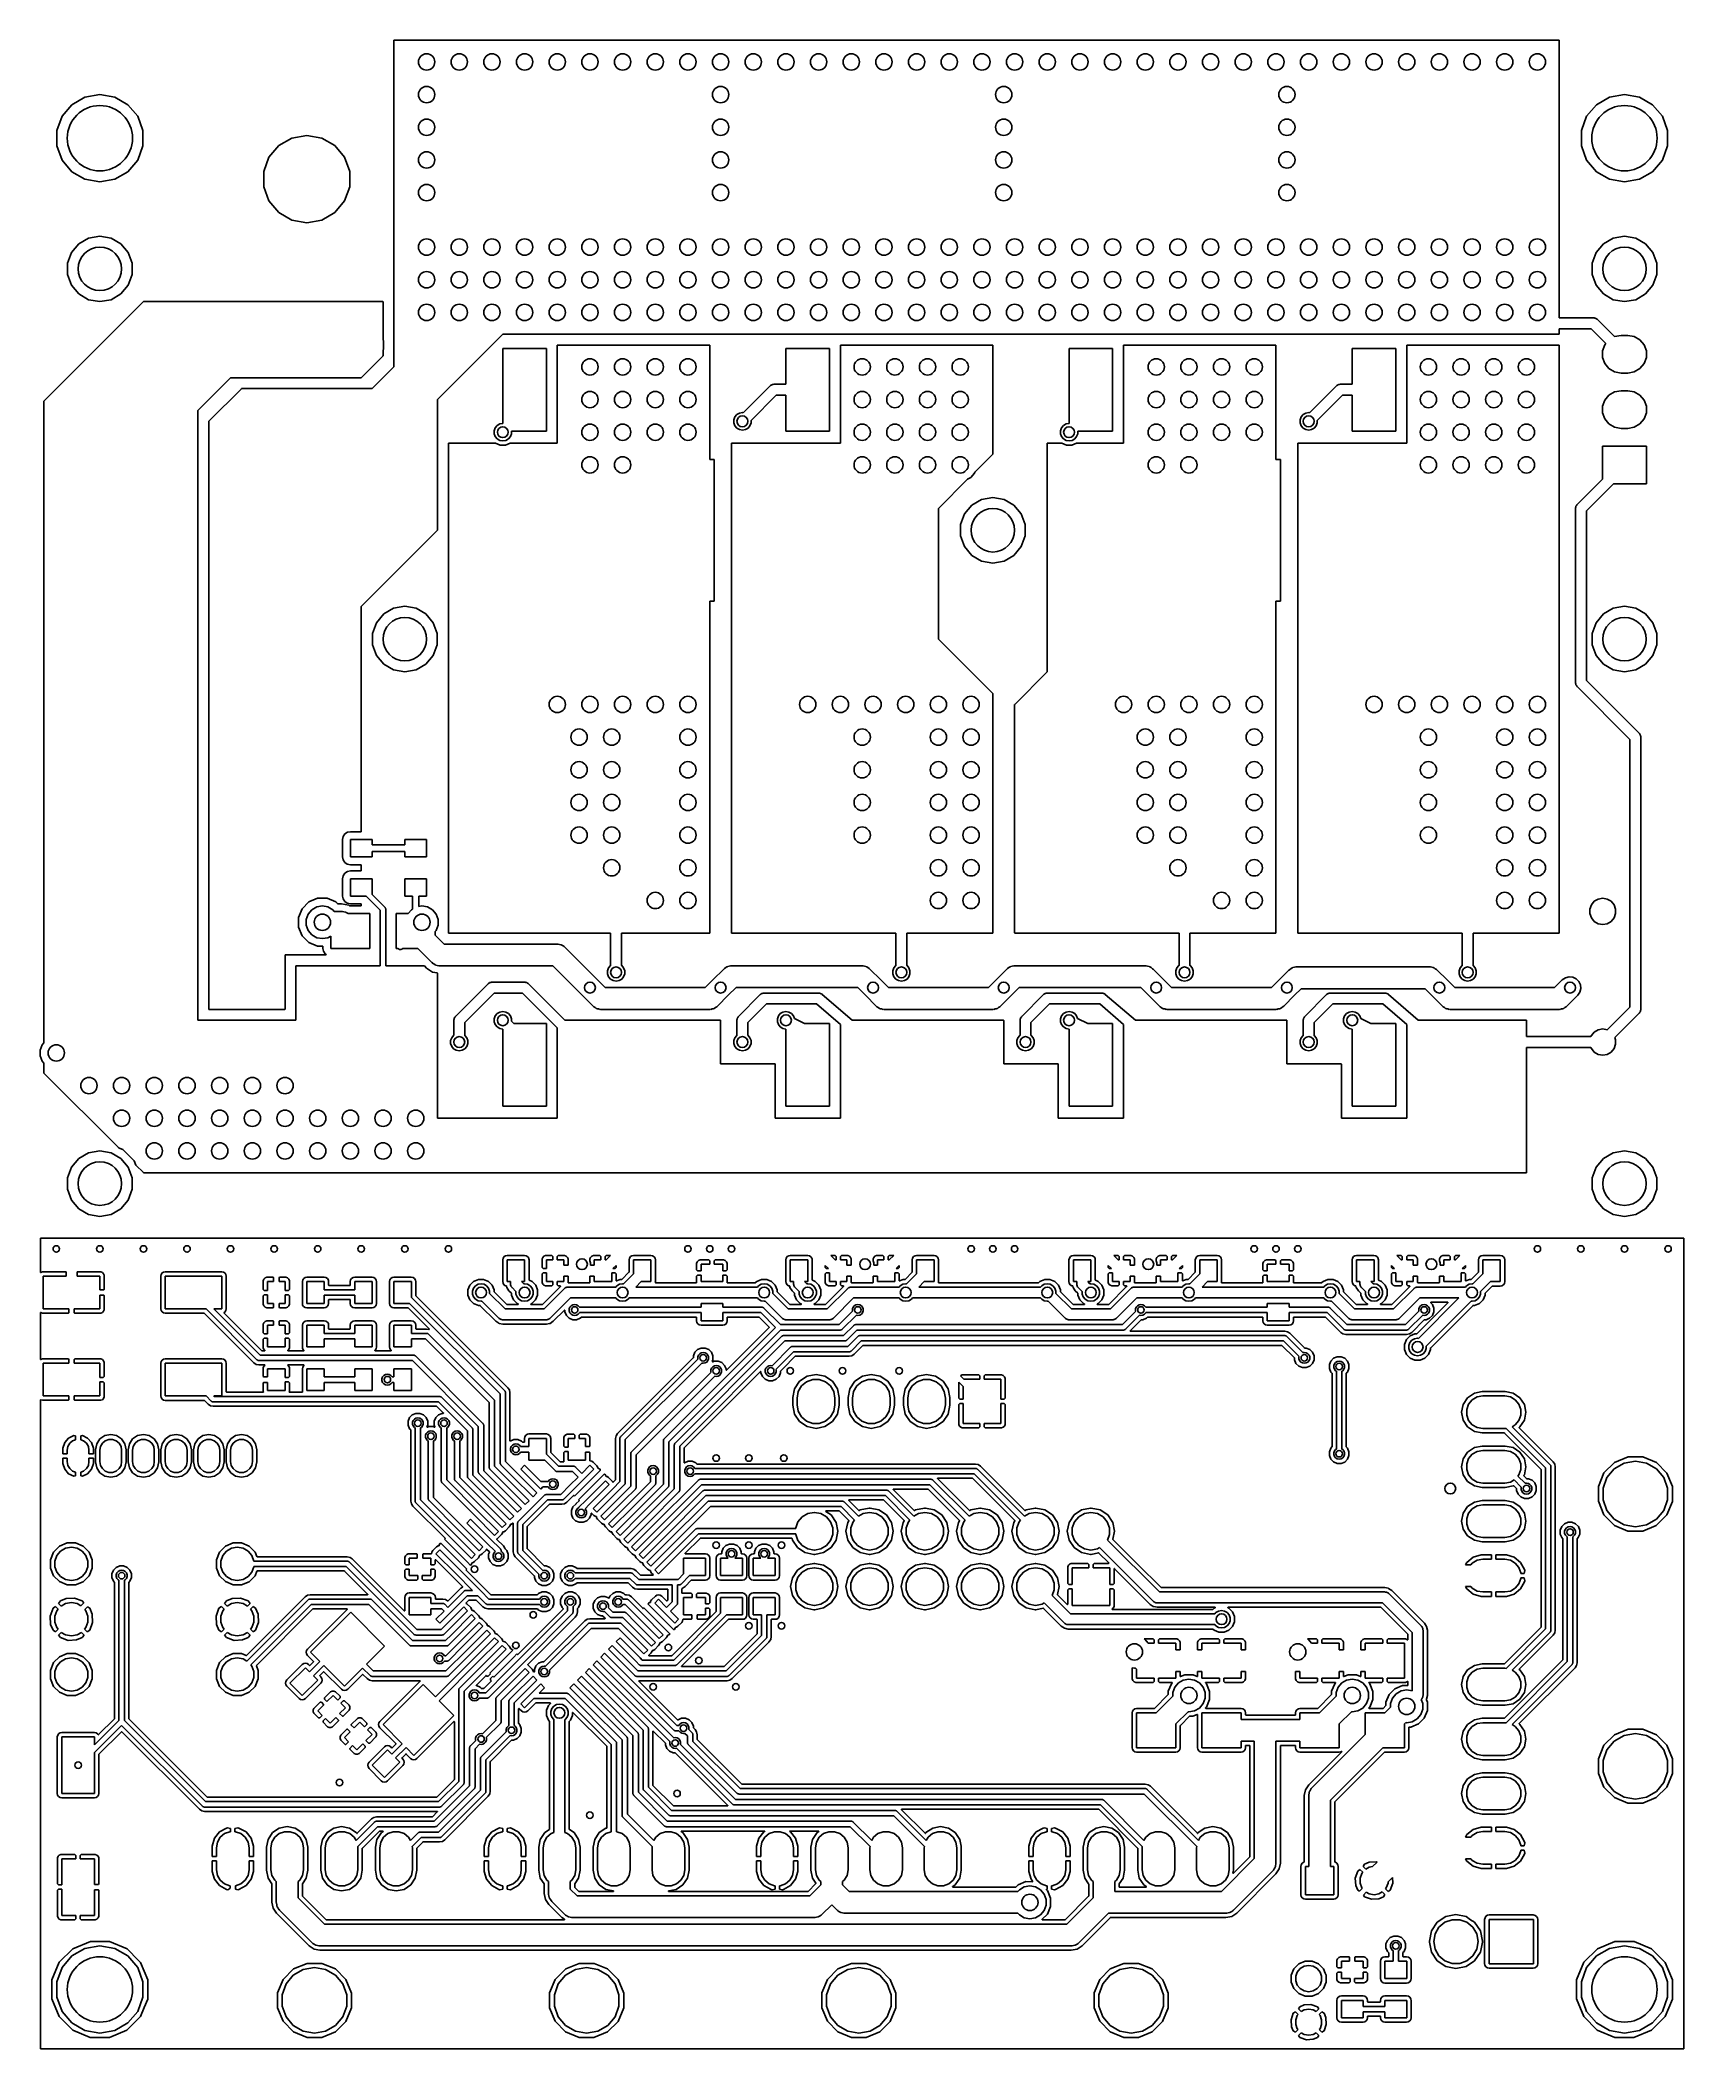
# Model space of a CAD drawing. Extents: x 0.3 to 75.7, y -92.7 to -0.5.
import ezdxf

# ---------------------------------------------------------------- set-up
doc = ezdxf.new("R2010")
doc.units = 0
doc.header["$MEASUREMENT"] = 0
doc.layers.add('BLACK', color=7, linetype='CONTINUOUS')

msp = doc.modelspace()

# ---------------------------------------------------------------- linework, layer by layer
at = {"layer": 'Black'}
for p, q in [((16.5, -0.513), (16.5002, -0.51188)), ((16.5, -15.4987), (16.5, -0.513)), ((16.5002, -0.51074), (16.5006, -0.50967)), ((16.5002, -0.51188), (16.5002, -0.51074)), ((16.5006, -0.50967), (16.5008, -0.50855)), ((16.5008, -0.50855), (16.5014, -0.50757)), ((16.5014, -0.50757), (16.5017, -0.5065)), ((16.5017, -0.5065), (16.5025, -0.50563)), ((16.5025, -0.50563), (16.503, -0.50464)), ((16.503, -0.50464), (16.5039, -0.50391)), ((16.5039, -0.50391), (16.5046, -0.50304)), ((16.5046, -0.50304), (16.5056, -0.50247)), ((16.5056, -0.50247), (16.5065, -0.50174)), ((16.5065, -0.50174), (16.5076, -0.50135)), ((16.5076, -0.50135), (16.5086, -0.50078)), ((16.5086, -0.50078), (16.5097, -0.50059)), ((16.5097, -0.50059), (16.5107, -0.5002)), ((16.5107, -0.5002), (16.5119, -0.5002)), ((16.5119, -0.5002), (16.513, -0.5)), ((16.513, -0.5), (69.987, -0.5)), ((69.987, -0.5), (69.9881, -0.5002)), ((69.9881, -0.5002), (69.9893, -0.5002)), ((69.9893, -0.5002), (69.9903, -0.50059)), ((69.9903, -0.50059), (69.9914, -0.50078)), ((69.9914, -0.50078), (69.9924, -0.50135)), ((69.9924, -0.50135), (69.9935, -0.50174)), ((69.9935, -0.50174), (69.9944, -0.50247)), ((69.9944, -0.50247), (69.9954, -0.50304)), ((69.9954, -0.50304), (69.9961, -0.50391)), ((69.9961, -0.50391), (69.997, -0.50464)), ((69.997, -0.50464), (69.9975, -0.50563)), ((69.9975, -0.50563), (69.9983, -0.5065)), ((69.9983, -0.5065), (69.9986, -0.50757)), ((69.9986, -0.50757), (69.9992, -0.50855)), ((69.9992, -0.50855), (69.9994, -0.50967)), ((69.9994, -0.50967), (69.9998, -0.51074)), ((69.9998, -0.51074), (69.9998, -0.51188)), ((69.9998, -0.51188), (70, -0.513)), ((70, -0.513), (70, -13.25)), ((1.26133, -3.99618), (1.70951, -3.46206)), ((1.70951, -3.46206), (2.31335, -3.11344)), ((2.31335, -3.11344), (3, -2.99236)), ((3, -2.99236), (3.68665, -3.11344)), ((3.68665, -3.11344), (4.29049, -3.46206)), ((4.29049, -3.46206), (4.73867, -3.99618)), ((71.2613, -3.99618), (71.7095, -3.46206)), ((71.7095, -3.46206), (72.3133, -3.11344)), ((72.3133, -3.11344), (73, -2.99236)), ((73, -2.99236), (73.6867, -3.11344)), ((73.6867, -3.11344), (74.2905, -3.46206)), ((74.2905, -3.46206), (74.7387, -3.99618)), ((1.02286, -4.65138), (1.26133, -3.99618)), ((4.73867, -3.99618), (4.97714, -4.65138)), ((71.0229, -4.65138), (71.2613, -3.99618)), ((74.7387, -3.99618), (74.9771, -4.65138)), ((1.02286, -5.34862), (1.02286, -4.65138)), ((1.26133, -6.00382), (1.02286, -5.34862)), ((4.97714, -5.34862), (4.73867, -6.00382)), ((4.97714, -4.65138), (4.97714, -5.34862)), ((10.7613, -5.87618), (11.2095, -5.34206)), ((11.2095, -5.34206), (11.8133, -4.99344)), ((11.8133, -4.99344), (12.5, -4.87236)), ((12.5, -4.87236), (13.1867, -4.99344)), ((13.1867, -4.99344), (13.7905, -5.34206)), ((13.7905, -5.34206), (14.2387, -5.87618)), ((71.0229, -5.34862), (71.0229, -4.65138)), ((71.2613, -6.00382), (71.0229, -5.34862)), ((74.9771, -5.34862), (74.7387, -6.00382)), ((74.9771, -4.65138), (74.9771, -5.34862)), ((1.70951, -6.53794), (1.26133, -6.00382)), ((4.73867, -6.00382), (4.29049, -6.53794)), ((10.5229, -6.53138), (10.7613, -5.87618)), ((14.2387, -5.87618), (14.4771, -6.53138)), ((71.7095, -6.53794), (71.2613, -6.00382)), ((74.7387, -6.00382), (74.2905, -6.53794)), ((2.31335, -6.88656), (1.70951, -6.53794)), ((3, -7.00764), (2.31335, -6.88656)), ((3.68665, -6.88656), (3, -7.00764)), ((4.29049, -6.53794), (3.68665, -6.88656)), ((10.5229, -7.22862), (10.5229, -6.53138)), ((10.7613, -7.88382), (10.5229, -7.22862)), ((14.4771, -7.22862), (14.2387, -7.88382)), ((14.4771, -6.53138), (14.4771, -7.22862)), ((72.3133, -6.88656), (71.7095, -6.53794)), ((73, -7.00764), (72.3133, -6.88656)), ((73.6867, -6.88656), (73, -7.00764)), ((74.2905, -6.53794), (73.6867, -6.88656)), ((11.2095, -8.41794), (10.7613, -7.88382)), ((14.2387, -7.88382), (13.7905, -8.41794)), ((11.8133, -8.76656), (11.2095, -8.41794)), ((12.5, -8.88764), (11.8133, -8.76656)), ((13.1867, -8.76656), (12.5, -8.88764)), ((13.7905, -8.41794), (13.1867, -8.76656)), ((1.696, -10.2471), (2.03213, -9.84654)), ((2.03213, -9.84654), (2.48501, -9.58508)), ((2.48501, -9.58508), (3, -9.49427)), ((3, -9.49427), (3.51499, -9.58508)), ((3.51499, -9.58508), (3.96786, -9.84654)), ((3.96786, -9.84654), (4.304, -10.2471)), ((71.696, -10.2471), (72.0321, -9.84654)), ((72.0321, -9.84654), (72.485, -9.58508)), ((72.485, -9.58508), (73, -9.49427)), ((73, -9.49427), (73.515, -9.58508)), ((73.515, -9.58508), (73.9679, -9.84654)), ((73.9679, -9.84654), (74.304, -10.2471)), ((1.51714, -10.7385), (1.696, -10.2471)), ((1.51714, -11.2615), (1.51714, -10.7385)), ((4.304, -10.2471), (4.48285, -10.7385)), ((4.48285, -10.7385), (4.48285, -11.2615)), ((71.5171, -10.7385), (71.696, -10.2471)), ((71.5171, -11.2615), (71.5171, -10.7385)), ((74.304, -10.2471), (74.4829, -10.7385)), ((74.4829, -10.7385), (74.4829, -11.2615)), ((1.696, -11.7529), (1.51714, -11.2615)), ((2.03213, -12.1535), (1.696, -11.7529)), ((4.304, -11.7529), (3.96786, -12.1535)), ((4.48285, -11.2615), (4.304, -11.7529)), ((71.696, -11.7529), (71.5171, -11.2615)), ((72.0321, -12.1535), (71.696, -11.7529)), ((74.304, -11.7529), (73.9679, -12.1535)), ((74.4829, -11.2615), (74.304, -11.7529)), ((0.42881, -17.0712), (4.99619, -12.5038)), ((2.48501, -12.4149), (2.03213, -12.1535)), ((3, -12.5057), (2.48501, -12.4149)), ((3.51499, -12.4149), (3, -12.5057)), ((3.96786, -12.1535), (3.51499, -12.4149)), ((4.99619, -12.5038), (4.99666, -12.5035)), ((4.99666, -12.5035), (4.99703, -12.503)), ((4.99703, -12.503), (4.9985, -12.5022)), ((4.9985, -12.5022), (4.99989, -12.5012)), ((4.99989, -12.5012), (5.00044, -12.5011)), ((5.00044, -12.5011), (5.00094, -12.5008)), ((5.00094, -12.5008), (5.00261, -12.5005)), ((5.00261, -12.5005), (5.00425, -12.5)), ((5.00425, -12.5), (5.00482, -12.5001)), ((5.00482, -12.5001), (5.00538, -12.5)), ((5.00538, -12.5), (15.987, -12.5)), ((15.987, -12.5), (15.9881, -12.5002)), ((15.9881, -12.5002), (15.9893, -12.5002)), ((15.9893, -12.5002), (15.9903, -12.5006)), ((15.9903, -12.5006), (15.9914, -12.5008)), ((15.9914, -12.5008), (15.9924, -12.5014)), ((15.9924, -12.5014), (15.9935, -12.5017)), ((15.9935, -12.5017), (15.9944, -12.5025)), ((15.9944, -12.5025), (15.9954, -12.503)), ((15.9954, -12.503), (15.9961, -12.5039)), ((15.9961, -12.5039), (15.997, -12.5046)), ((15.997, -12.5046), (15.9975, -12.5056)), ((15.9975, -12.5056), (15.9983, -12.5065)), ((15.9983, -12.5065), (15.9986, -12.5076)), ((15.9986, -12.5076), (15.9992, -12.5086)), ((15.9992, -12.5086), (15.9994, -12.5097)), ((15.9994, -12.5097), (15.9998, -12.5107)), ((15.9998, -12.5107), (15.9998, -12.5119)), ((15.9998, -12.5119), (16, -12.513)), ((16, -12.513), (16, -14.2472)), ((72.485, -12.4149), (72.0321, -12.1535)), ((73, -12.5057), (72.485, -12.4149)), ((73.515, -12.4149), (73, -12.5057)), ((73.9679, -12.1535), (73.515, -12.4149)), ((70, -13.25), (71.58, -13.25)), ((71.4764, -13.75), (70, -13.75)), ((70, -13.75), (70, -13.987)), ((72.15, -14.4236), (71.4764, -13.75)), ((71.58, -13.25), (71.5908, -13.2519)), ((71.5908, -13.2519), (71.6018, -13.251)), ((71.6018, -13.251), (71.6333, -13.2594)), ((71.6333, -13.2594), (71.6655, -13.2651)), ((71.6655, -13.2651), (71.675, -13.2706)), ((71.675, -13.2706), (71.6857, -13.2734)), ((71.6857, -13.2734), (71.7124, -13.2922)), ((71.7124, -13.2922), (71.7407, -13.3085)), ((71.7407, -13.3085), (71.7478, -13.3169)), ((71.7478, -13.3169), (71.7568, -13.3232)), ((71.7568, -13.3232), (72.5443, -14.1108)), ((16, -14.2472), (16.0286, -14.3257)), ((16.0286, -14.6743), (16, -14.7528)), ((16, -14.7528), (16, -14.9946)), ((16.0286, -14.3257), (16.0286, -14.6743)), ((21.4991, -14.0009), (18.5009, -16.9991)), ((21.5001, -14.0003), (21.4991, -14.0009)), ((21.5013, -14), (21.5001, -14.0003)), ((21.5011, -18.0987), (21.5011, -14.65)), ((21.5011, -14.65), (23.5001, -14.65)), ((69.987, -14), (21.5013, -14)), ((23.5001, -14.65), (23.5001, -18.4498)), ((24, -14.5127), (24.0002, -14.5116)), ((24, -18.9988), (24, -14.5127)), ((24.0002, -14.5105), (24.0006, -14.5095)), ((24.0002, -14.5116), (24.0002, -14.5105)), ((24.0006, -14.5095), (24.0008, -14.5084)), ((24.0008, -14.5084), (24.0013, -14.5074)), ((24.0013, -14.5074), (24.0017, -14.5063)), ((24.0017, -14.5063), (24.0024, -14.5055)), ((24.0024, -14.5055), (24.003, -14.5045)), ((24.003, -14.5045), (24.0038, -14.5038)), ((24.0038, -14.5038), (24.0045, -14.503)), ((24.0045, -14.503), (24.0055, -14.5024)), ((24.0055, -14.5024), (24.0063, -14.5017)), ((24.0063, -14.5017), (24.0074, -14.5013)), ((24.0074, -14.5013), (24.0084, -14.5008)), ((24.0084, -14.5008), (24.0095, -14.5006)), ((24.0095, -14.5006), (24.0105, -14.5002)), ((24.0105, -14.5002), (24.0116, -14.5002)), ((24.0116, -14.5002), (24.0127, -14.5)), ((24.0127, -14.5), (30.9873, -14.5)), ((30.9873, -14.5), (30.9884, -14.5002)), ((30.9884, -14.5002), (30.9895, -14.5002)), ((30.9895, -14.5002), (30.9905, -14.5006)), ((30.9905, -14.5006), (30.9916, -14.5008)), ((30.9916, -14.5008), (30.9926, -14.5013)), ((30.9926, -14.5013), (30.9936, -14.5017)), ((30.9936, -14.5017), (30.9945, -14.5024)), ((30.9945, -14.5024), (30.9955, -14.503)), ((30.9955, -14.503), (30.9962, -14.5038)), ((30.9962, -14.5038), (30.997, -14.5045)), ((30.997, -14.5045), (30.9976, -14.5055)), ((30.9976, -14.5055), (30.9983, -14.5063)), ((30.9983, -14.5063), (30.9987, -14.5074)), ((30.9987, -14.5074), (30.9992, -14.5084)), ((30.9992, -14.5084), (30.9994, -14.5095)), ((30.9994, -14.5095), (30.9998, -14.5105)), ((30.9998, -14.5105), (30.9998, -14.5116)), ((30.9998, -14.5116), (31, -14.5127)), ((31, -14.5127), (31, -19.75)), ((34.5011, -16.2999), (34.5011, -14.65)), ((34.5011, -14.65), (36.5001, -14.65)), ((36.5001, -14.65), (36.5001, -18.4498)), ((37, -14.5127), (37.0002, -14.5116)), ((37, -18.9988), (37, -14.5127)), ((37.0002, -14.5105), (37.0006, -14.5095)), ((37.0002, -14.5116), (37.0002, -14.5105)), ((37.0006, -14.5095), (37.0008, -14.5084)), ((37.0008, -14.5084), (37.0013, -14.5074)), ((37.0013, -14.5074), (37.0017, -14.5063)), ((37.0017, -14.5063), (37.0024, -14.5055)), ((37.0024, -14.5055), (37.003, -14.5045)), ((37.003, -14.5045), (37.0038, -14.5038)), ((37.0038, -14.5038), (37.0045, -14.503)), ((37.0045, -14.503), (37.0055, -14.5024)), ((37.0055, -14.5024), (37.0063, -14.5017)), ((37.0063, -14.5017), (37.0074, -14.5013)), ((37.0074, -14.5013), (37.0084, -14.5008)), ((37.0084, -14.5008), (37.0095, -14.5006)), ((37.0095, -14.5006), (37.0105, -14.5002)), ((37.0105, -14.5002), (37.0116, -14.5002)), ((37.0116, -14.5002), (37.0127, -14.5)), ((37.0127, -14.5), (43.9873, -14.5)), ((43.9873, -14.5), (43.9884, -14.5002)), ((43.9884, -14.5002), (43.9895, -14.5002)), ((43.9895, -14.5002), (43.9905, -14.5006)), ((43.9905, -14.5006), (43.9916, -14.5008)), ((43.9916, -14.5008), (43.9926, -14.5013)), ((43.9926, -14.5013), (43.9936, -14.5017)), ((43.9936, -14.5017), (43.9945, -14.5024)), ((43.9945, -14.5024), (43.9955, -14.503)), ((43.9955, -14.503), (43.9962, -14.5038)), ((43.9962, -14.5038), (43.997, -14.5045)), ((43.997, -14.5045), (43.9976, -14.5055)), ((43.9976, -14.5055), (43.9983, -14.5063)), ((43.9983, -14.5063), (43.9987, -14.5074)), ((43.9987, -14.5074), (43.9992, -14.5084)), ((43.9992, -14.5084), (43.9994, -14.5095)), ((43.9994, -14.5095), (43.9998, -14.5105)), ((43.9998, -14.5105), (43.9998, -14.5116)), ((43.9998, -14.5116), (44, -14.5127)), ((44, -14.5127), (44, -19.4947)), ((47.5011, -18.0987), (47.5011, -14.65)), ((47.5011, -14.65), (49.5001, -14.65)), ((49.5001, -14.65), (49.5001, -18.4498)), ((50, -14.5127), (50.0002, -14.5116)), ((50, -18.9988), (50, -14.5127)), ((50.0002, -14.5105), (50.0006, -14.5095)), ((50.0002, -14.5116), (50.0002, -14.5105)), ((50.0006, -14.5095), (50.0008, -14.5084)), ((50.0008, -14.5084), (50.0013, -14.5074)), ((50.0013, -14.5074), (50.0017, -14.5063)), ((50.0017, -14.5063), (50.0024, -14.5055)), ((50.0024, -14.5055), (50.003, -14.5045)), ((50.003, -14.5045), (50.0038, -14.5038)), ((50.0038, -14.5038), (50.0045, -14.503)), ((50.0045, -14.503), (50.0055, -14.5024)), ((50.0055, -14.5024), (50.0063, -14.5017)), ((50.0063, -14.5017), (50.0074, -14.5013)), ((50.0074, -14.5013), (50.0084, -14.5008)), ((50.0084, -14.5008), (50.0095, -14.5006)), ((50.0095, -14.5006), (50.0105, -14.5002)), ((50.0105, -14.5002), (50.0116, -14.5002)), ((50.0116, -14.5002), (50.0127, -14.5)), ((50.0127, -14.5), (56.9873, -14.5)), ((56.9873, -14.5), (56.9884, -14.5002)), ((56.9884, -14.5002), (56.9895, -14.5002)), ((56.9895, -14.5002), (56.9905, -14.5006)), ((56.9905, -14.5006), (56.9916, -14.5008)), ((56.9916, -14.5008), (56.9926, -14.5013)), ((56.9926, -14.5013), (56.9936, -14.5017)), ((56.9936, -14.5017), (56.9945, -14.5024)), ((56.9945, -14.5024), (56.9955, -14.503)), ((56.9955, -14.503), (56.9962, -14.5038)), ((56.9962, -14.5038), (56.997, -14.5045)), ((56.997, -14.5045), (56.9976, -14.5055)), ((56.9976, -14.5055), (56.9983, -14.5063)), ((56.9983, -14.5063), (56.9987, -14.5074)), ((56.9987, -14.5074), (56.9992, -14.5084)), ((56.9992, -14.5084), (56.9994, -14.5095)), ((56.9994, -14.5095), (56.9998, -14.5105)), ((56.9998, -14.5105), (56.9998, -14.5116)), ((56.9998, -14.5116), (57, -14.5127)), ((57, -14.5127), (57, -19.75)), ((60.5011, -16.2999), (60.5011, -14.65)), ((60.5011, -14.65), (62.5001, -14.65)), ((62.5001, -14.65), (62.5001, -18.4498)), ((63, -14.5127), (63.0002, -14.5116)), ((63, -18.9988), (63, -14.5127)), ((63.0002, -14.5105), (63.0006, -14.5095)), ((63.0002, -14.5116), (63.0002, -14.5105)), ((63.0006, -14.5095), (63.0008, -14.5084)), ((63.0008, -14.5084), (63.0013, -14.5074)), ((63.0013, -14.5074), (63.0017, -14.5063)), ((63.0017, -14.5063), (63.0024, -14.5055)), ((63.0024, -14.5055), (63.003, -14.5045)), ((63.003, -14.5045), (63.0038, -14.5038)), ((63.0038, -14.5038), (63.0045, -14.503)), ((63.0045, -14.503), (63.0055, -14.5024)), ((63.0055, -14.5024), (63.0063, -14.5017)), ((63.0063, -14.5017), (63.0074, -14.5013)), ((63.0074, -14.5013), (63.0084, -14.5008)), ((63.0084, -14.5008), (63.0095, -14.5006)), ((63.0095, -14.5006), (63.0105, -14.5002)), ((63.0105, -14.5002), (63.0116, -14.5002)), ((63.0116, -14.5002), (63.0127, -14.5)), ((63.0127, -14.5), (69.9873, -14.5)), ((69.9881, -13.9998), (69.987, -14)), ((69.9873, -14.5), (69.9884, -14.5002)), ((69.9893, -13.9998), (69.9881, -13.9998)), ((69.9884, -14.5002), (69.9895, -14.5002)), ((69.9903, -13.9994), (69.9893, -13.9998)), ((69.9895, -14.5002), (69.9905, -14.5006)), ((69.9914, -13.9992), (69.9903, -13.9994)), ((69.9905, -14.5006), (69.9916, -14.5008)), ((69.9924, -13.9986), (69.9914, -13.9992)), ((69.9916, -14.5008), (69.9926, -14.5013)), ((69.9935, -13.9983), (69.9924, -13.9986)), ((69.9926, -14.5013), (69.9937, -14.5017)), ((69.9944, -13.9975), (69.9935, -13.9983)), ((69.9937, -14.5017), (69.9945, -14.5024)), ((69.9954, -13.997), (69.9944, -13.9975)), ((69.9945, -14.5024), (69.9955, -14.503)), ((69.9961, -13.9961), (69.9954, -13.997)), ((69.9955, -14.503), (69.9962, -14.5038)), ((69.997, -13.9954), (69.9961, -13.9961)), ((69.9962, -14.5038), (69.997, -14.5045)), ((69.9975, -13.9944), (69.997, -13.9954)), ((69.997, -14.5045), (69.9976, -14.5055)), ((69.9983, -13.9935), (69.9975, -13.9944)), ((69.9976, -14.5055), (69.9983, -14.5063)), ((69.9986, -13.9924), (69.9983, -13.9935)), ((69.9983, -14.5063), (69.9987, -14.5074)), ((69.9992, -13.9914), (69.9986, -13.9924)), ((69.9987, -14.5074), (69.9992, -14.5084)), ((69.9994, -13.9903), (69.9992, -13.9914)), ((69.9992, -14.5084), (69.9994, -14.5095)), ((69.9998, -13.9893), (69.9994, -13.9903)), ((69.9994, -14.5095), (69.9998, -14.5105)), ((70, -13.987), (69.9998, -13.9881)), ((69.9998, -13.9881), (69.9998, -13.9893)), ((69.9998, -14.5105), (69.9998, -14.5116)), ((69.9998, -14.5116), (70, -14.5127)), ((70, -14.5127), (70, -41.4873)), ((71.9932, -14.77), (72.0958, -14.4882)), ((72.0958, -14.4882), (72.15, -14.4236)), ((72.5443, -14.1108), (72.5483, -14.1085)), ((72.5483, -14.1085), (72.8437, -14.0564)), ((72.8437, -14.0564), (73.1563, -14.0564)), ((73.1563, -14.0564), (73.4517, -14.1085)), ((73.4517, -14.1085), (73.7114, -14.2584)), ((73.7114, -14.2584), (73.9042, -14.4882)), ((73.9042, -14.4882), (74.0068, -14.77)), ((15.9962, -15.0038), (15.0038, -15.9962)), ((15.5009, -16.4991), (16.4991, -15.5009)), ((15.9965, -15.0033), (15.9962, -15.0038)), ((15.997, -15.003), (15.9965, -15.0033)), ((15.9978, -15.0015), (15.997, -15.003)), ((15.9988, -15.0001), (15.9978, -15.0015)), ((15.9989, -14.9996), (15.9988, -15.0001)), ((15.9992, -14.9991), (15.9989, -14.9996)), ((15.9995, -14.9974), (15.9992, -14.9991)), ((16, -14.9957), (15.9995, -14.9974)), ((16, -14.9946), (15.9999, -14.9952)), ((15.9999, -14.9952), (16, -14.9957)), ((16.4991, -15.5009), (16.4998, -15.4999)), ((16.4998, -15.4999), (16.5, -15.4987)), ((71.9932, -15.07), (71.9932, -14.77)), ((72.0958, -15.3518), (71.9932, -15.07)), ((72.2886, -15.5816), (72.0958, -15.3518)), ((72.5483, -15.7315), (72.2886, -15.5816)), ((73.7114, -15.5816), (73.4517, -15.7315)), ((73.9042, -15.3518), (73.7114, -15.5816)), ((74.0068, -15.07), (73.9042, -15.3518)), ((74.0068, -14.77), (74.0068, -15.07)), ((8.99911, -16.0009), (7.50092, -17.4991)), ((8.00381, -17.9962), (9.49619, -16.5038)), ((9.00006, -16.0003), (8.99911, -16.0009)), ((9.0013, -16), (9.00006, -16.0003)), ((14.9946, -16), (9.0013, -16)), ((9.49619, -16.5038), (9.49666, -16.5035)), ((9.49666, -16.5035), (9.49703, -16.503)), ((9.49703, -16.503), (9.4985, -16.5022)), ((9.4985, -16.5022), (9.49989, -16.5012)), ((9.49989, -16.5012), (9.50044, -16.5011)), ((9.50044, -16.5011), (9.50094, -16.5008)), ((9.50094, -16.5008), (9.50261, -16.5005)), ((9.50261, -16.5005), (9.50425, -16.5)), ((9.50425, -16.5), (9.50482, -16.5001)), ((9.50482, -16.5001), (9.50538, -16.5)), ((9.50538, -16.5), (15.4987, -16.5)), ((14.9952, -15.9999), (14.9946, -16)), ((14.9957, -16), (14.9952, -15.9999)), ((14.9974, -15.9995), (14.9957, -16)), ((14.9991, -15.9992), (14.9974, -15.9995)), ((14.9996, -15.9989), (14.9991, -15.9992)), ((15.0001, -15.9988), (14.9996, -15.9989)), ((15.0015, -15.9978), (15.0001, -15.9988)), ((15.003, -15.997), (15.0015, -15.9978)), ((15.0033, -15.9965), (15.003, -15.997)), ((15.0038, -15.9962), (15.0033, -15.9965)), ((15.4987, -16.5), (15.4999, -16.4997)), ((15.4999, -16.4997), (15.5009, -16.4991)), ((32.5408, -17.6057), (33.7733, -16.3731)), ((33.7733, -16.3731), (33.7823, -16.3668)), ((33.7823, -16.3668), (33.7894, -16.3584)), ((33.7894, -16.3584), (33.8177, -16.3421)), ((33.8177, -16.3421), (33.8444, -16.3233)), ((33.8444, -16.3233), (33.8551, -16.3205)), ((33.8551, -16.3205), (33.8646, -16.315)), ((33.8646, -16.315), (33.8968, -16.3093)), ((33.8968, -16.3093), (33.9283, -16.3009)), ((33.9283, -16.3009), (33.9393, -16.3018)), ((33.9393, -16.3018), (33.9501, -16.2999)), ((33.9501, -16.2999), (34.5011, -16.2999)), ((58.5408, -17.6057), (59.7733, -16.3731)), ((59.7733, -16.3731), (59.7823, -16.3668)), ((59.7823, -16.3668), (59.7894, -16.3584)), ((59.7894, -16.3584), (59.8177, -16.3421)), ((59.8177, -16.3421), (59.8444, -16.3233)), ((59.8444, -16.3233), (59.8551, -16.3205)), ((59.8551, -16.3205), (59.8646, -16.315)), ((59.8646, -16.315), (59.8968, -16.3093)), ((59.8968, -16.3093), (59.9283, -16.3009)), ((59.9283, -16.3009), (59.9393, -16.3018)), ((59.9393, -16.3018), (59.9501, -16.2999)), ((59.9501, -16.2999), (60.5011, -16.2999)), ((72.8437, -15.7836), (72.5483, -15.7315)), ((72.5483, -16.6485), (72.8437, -16.5964)), ((73.1563, -15.7836), (72.8437, -15.7836)), ((72.8437, -16.5964), (73.1563, -16.5964)), ((73.4517, -15.7315), (73.1563, -15.7836)), ((73.1563, -16.5964), (73.4517, -16.6485)), ((0.425, -17.0804), (0.4251, -17.0798)), ((0.425, -46.5318), (0.425, -17.0804)), ((0.42505, -17.0793), (0.42549, -17.0776)), ((0.4251, -17.0798), (0.42505, -17.0793)), ((0.42549, -17.0776), (0.42578, -17.0759)), ((0.42578, -17.0759), (0.42607, -17.0754)), ((0.42607, -17.0754), (0.42622, -17.0749)), ((0.42622, -17.0749), (0.42719, -17.0735)), ((0.42719, -17.0735), (0.42804, -17.072)), ((0.42804, -17.072), (0.42848, -17.0717)), ((0.42848, -17.0717), (0.42881, -17.0712)), ((7.50022, -17.5001), (7.5, -17.5013)), ((7.5, -17.5013), (7.5, -45.4987)), ((7.50092, -17.4991), (7.50022, -17.5001)), ((18.5002, -17.0001), (18.5, -17.0013)), ((18.5, -17.0013), (18.5, -22.9946)), ((18.5009, -16.9991), (18.5002, -17.0001)), ((34.0537, -16.7999), (32.8954, -17.9581)), ((34.5011, -16.7999), (34.0537, -16.7999)), ((34.5011, -18.4498), (34.5011, -16.7999)), ((60.0537, -16.7999), (58.8954, -17.9581)), ((60.5011, -16.7999), (60.0537, -16.7999)), ((60.5011, -18.4498), (60.5011, -16.7999)), ((71.9932, -17.31), (72.0958, -17.0282)), ((71.9932, -17.61), (71.9932, -17.31)), ((72.0958, -17.0282), (72.2886, -16.7984)), ((72.2886, -16.7984), (72.5483, -16.6485)), ((73.4517, -16.6485), (73.7114, -16.7984)), ((73.7114, -16.7984), (73.9042, -17.0282)), ((73.9042, -17.0282), (74.0068, -17.31)), ((74.0068, -17.31), (74.0068, -17.61)), ((8, -18.0054), (8.0001, -18.0048)), ((8, -44.987), (8, -18.0054)), ((8.00005, -18.0043), (8.00049, -18.0026)), ((8.0001, -18.0048), (8.00005, -18.0043)), ((8.00049, -18.0026), (8.00078, -18.0009)), ((8.00078, -18.0009), (8.00107, -18.0004)), ((8.00107, -18.0004), (8.00122, -17.9999)), ((8.00122, -17.9999), (8.00219, -17.9985)), ((8.00219, -17.9985), (8.00304, -17.997)), ((8.00304, -17.997), (8.00348, -17.9967)), ((8.00348, -17.9967), (8.00381, -17.9962)), ((21.1046, -18.4303), (21.1523, -18.2992)), ((21.1046, -18.5697), (21.1046, -18.4303)), ((21.1523, -18.2992), (21.2419, -18.1924)), ((21.2419, -18.1924), (21.3627, -18.1227)), ((21.3627, -18.1227), (21.5, -18.0985)), ((21.5, -18.0985), (21.5011, -18.0987)), ((32.1046, -17.9303), (32.1523, -17.7992)), ((32.1046, -18.0697), (32.1046, -17.9303)), ((32.1523, -18.2008), (32.1046, -18.0697)), ((32.1523, -17.7992), (32.2419, -17.6924)), ((32.2419, -18.3076), (32.1523, -18.2008)), ((32.2419, -17.6924), (32.3627, -17.6227)), ((32.3627, -18.3773), (32.2419, -18.3076)), ((32.3627, -17.6227), (32.5, -17.5985)), ((32.5, -18.4015), (32.3627, -18.3773)), ((32.5, -17.5985), (32.5408, -17.6057)), ((32.6373, -18.3773), (32.5, -18.4015)), ((32.7581, -18.3076), (32.6373, -18.3773)), ((32.8477, -18.2008), (32.7581, -18.3076)), ((32.8954, -18.0697), (32.8477, -18.2008)), ((32.8954, -17.9581), (32.8954, -18.0697)), ((47.1046, -18.4303), (47.1523, -18.2992)), ((47.1046, -18.5697), (47.1046, -18.4303)), ((47.1523, -18.2992), (47.2419, -18.1924)), ((47.2419, -18.1924), (47.3627, -18.1227)), ((47.3627, -18.1227), (47.5, -18.0985)), ((47.5, -18.0985), (47.5011, -18.0987)), ((58.1046, -17.9303), (58.1523, -17.7992)), ((58.1046, -18.0697), (58.1046, -17.9303)), ((58.1523, -18.2008), (58.1046, -18.0697)), ((58.1523, -17.7992), (58.2419, -17.6924)), ((58.2419, -18.3076), (58.1523, -18.2008)), ((58.2419, -17.6924), (58.3627, -17.6227)), ((58.3627, -18.3773), (58.2419, -18.3076)), ((58.3627, -17.6227), (58.5, -17.5985)), ((58.5, -18.4015), (58.3627, -18.3773)), ((58.5, -17.5985), (58.5408, -17.6057)), ((58.6373, -18.3773), (58.5, -18.4015)), ((58.7581, -18.3076), (58.6373, -18.3773)), ((58.8477, -18.2008), (58.7581, -18.3076)), ((58.8954, -18.0697), (58.8477, -18.2008)), ((58.8954, -17.9581), (58.8954, -18.0697)), ((72.0958, -17.8918), (71.9932, -17.61)), ((72.2886, -18.1216), (72.0958, -17.8918)), ((72.5483, -18.2715), (72.2886, -18.1216)), ((72.8437, -18.3236), (72.5483, -18.2715)), ((73.1563, -18.3236), (72.8437, -18.3236)), ((73.4517, -18.2715), (73.1563, -18.3236)), ((73.7114, -18.1216), (73.4517, -18.2715)), ((73.9042, -17.8918), (73.7114, -18.1216)), ((74.0068, -17.61), (73.9042, -17.8918)), ((19, -19.0127), (19.0002, -19.0116)), ((19, -41.4873), (19, -19.0127)), ((19.0002, -19.0105), (19.0006, -19.0095)), ((19.0002, -19.0116), (19.0002, -19.0105)), ((19.0006, -19.0095), (19.0008, -19.0084)), ((19.0008, -19.0084), (19.0013, -19.0074)), ((19.0013, -19.0074), (19.0017, -19.0063)), ((19.0017, -19.0063), (19.0024, -19.0055)), ((19.0024, -19.0055), (19.003, -19.0045)), ((19.003, -19.0045), (19.0038, -19.0038)), ((19.0038, -19.0038), (19.0045, -19.003)), ((19.0045, -19.003), (19.0055, -19.0024)), ((19.0055, -19.0024), (19.0063, -19.0017)), ((19.0063, -19.0017), (19.0074, -19.0013)), ((19.0074, -19.0013), (19.0084, -19.0008)), ((19.0084, -19.0008), (19.0095, -19.0006)), ((19.0095, -19.0006), (19.0105, -19.0002)), ((19.0105, -19.0002), (19.0116, -19.0002)), ((19.0116, -19.0002), (19.0127, -19)), ((19.0127, -19), (21.1461, -19)), ((21.1523, -18.7008), (21.1046, -18.5697)), ((21.1461, -19), (21.1466, -19.0001)), ((21.1466, -19.0001), (21.1472, -19)), ((21.1472, -19), (21.1488, -19.0005)), ((21.1488, -19.0005), (21.1504, -19.0008)), ((21.1504, -19.0008), (21.1509, -19.001)), ((21.1509, -19.001), (21.1514, -19.0012)), ((21.1514, -19.0012), (21.1528, -19.0021)), ((21.2419, -18.8076), (21.1523, -18.7008)), ((21.1528, -19.0021), (21.1542, -19.003)), ((21.1542, -19.003), (21.1546, -19.0034)), ((21.1546, -19.0034), (21.1551, -19.0037)), ((21.1551, -19.0037), (21.1597, -19.0084)), ((21.1597, -19.0084), (21.3801, -19.0999)), ((21.3627, -18.8773), (21.2419, -18.8076)), ((21.5, -18.9015), (21.3627, -18.8773)), ((21.3801, -19.0999), (21.6188, -19.1001)), ((21.6373, -18.8773), (21.5, -18.9015)), ((21.6188, -19.1001), (21.8394, -19.009)), ((21.7581, -18.8076), (21.6373, -18.8773)), ((21.8477, -18.7008), (21.7581, -18.8076)), ((21.8394, -19.009), (21.8447, -19.0037)), ((21.8447, -19.0037), (21.8451, -19.0034)), ((21.8451, -19.0034), (21.8455, -19.003)), ((21.8455, -19.003), (21.8469, -19.0021)), ((21.8469, -19.0021), (21.8483, -19.0012)), ((21.8954, -18.5697), (21.8477, -18.7008)), ((21.8483, -19.0012), (21.8488, -19.001)), ((21.8488, -19.001), (21.8493, -19.0008)), ((21.8493, -19.0008), (21.8509, -19.0005)), ((21.8509, -19.0005), (21.8526, -19)), ((21.8526, -19), (21.8531, -19.0001)), ((21.8531, -19.0001), (21.8537, -19)), ((21.8537, -19), (23.9987, -19)), ((21.9037, -18.4498), (21.8954, -18.4581)), ((21.8954, -18.4581), (21.8954, -18.5697)), ((23.5001, -18.4498), (21.9037, -18.4498)), ((23.9987, -19), (23.9998, -18.9998)), ((23.9998, -18.9998), (24, -18.9988)), ((32, -19.0127), (32.0002, -19.0116)), ((32, -41.4873), (32, -19.0127)), ((32.0002, -19.0105), (32.0006, -19.0095)), ((32.0002, -19.0116), (32.0002, -19.0105)), ((32.0006, -19.0095), (32.0008, -19.0084)), ((32.0008, -19.0084), (32.0013, -19.0074)), ((32.0013, -19.0074), (32.0017, -19.0063)), ((32.0017, -19.0063), (32.0024, -19.0055)), ((32.0024, -19.0055), (32.003, -19.0045)), ((32.003, -19.0045), (32.0038, -19.0038)), ((32.0038, -19.0038), (32.0045, -19.003)), ((32.0045, -19.003), (32.0055, -19.0024)), ((32.0055, -19.0024), (32.0063, -19.0017)), ((32.0063, -19.0017), (32.0074, -19.0013)), ((32.0074, -19.0013), (32.0084, -19.0008)), ((32.0084, -19.0008), (32.0095, -19.0006)), ((32.0095, -19.0006), (32.0105, -19.0002)), ((32.0105, -19.0002), (32.0116, -19.0002)), ((32.0116, -19.0002), (32.0127, -19)), ((32.0127, -19), (36.9987, -19)), ((36.5001, -18.4498), (34.5011, -18.4498)), ((36.9987, -19), (36.9998, -18.9998)), ((36.9998, -18.9998), (37, -18.9988)), ((46.5, -19.0127), (46.5002, -19.0116)), ((46.5, -29.4988), (46.5, -19.0127)), ((46.5002, -19.0105), (46.5006, -19.0095)), ((46.5002, -19.0116), (46.5002, -19.0105)), ((46.5006, -19.0095), (46.5008, -19.0084)), ((46.5008, -19.0084), (46.5013, -19.0074)), ((46.5013, -19.0074), (46.5017, -19.0063)), ((46.5017, -19.0063), (46.5024, -19.0055)), ((46.5024, -19.0055), (46.503, -19.0045)), ((46.503, -19.0045), (46.5038, -19.0038)), ((46.5038, -19.0038), (46.5045, -19.003)), ((46.5045, -19.003), (46.5055, -19.0024)), ((46.5055, -19.0024), (46.5063, -19.0017)), ((46.5063, -19.0017), (46.5074, -19.0013)), ((46.5074, -19.0013), (46.5084, -19.0008)), ((46.5084, -19.0008), (46.5095, -19.0006)), ((46.5095, -19.0006), (46.5105, -19.0002)), ((46.5105, -19.0002), (46.5116, -19.0002)), ((46.5116, -19.0002), (46.5127, -19)), ((46.5127, -19), (47.1461, -19)), ((47.1523, -18.7008), (47.1046, -18.5697)), ((47.1461, -19), (47.1466, -19.0001)), ((47.1466, -19.0001), (47.1472, -19)), ((47.1472, -19), (47.1488, -19.0005)), ((47.1488, -19.0005), (47.1504, -19.0008)), ((47.1504, -19.0008), (47.1509, -19.001)), ((47.1509, -19.001), (47.1514, -19.0012)), ((47.1514, -19.0012), (47.1528, -19.0021)), ((47.2419, -18.8076), (47.1523, -18.7008)), ((47.1528, -19.0021), (47.1542, -19.003)), ((47.1542, -19.003), (47.1546, -19.0034)), ((47.1546, -19.0034), (47.1551, -19.0037)), ((47.1551, -19.0037), (47.1597, -19.0084)), ((47.1597, -19.0084), (47.3801, -19.0999)), ((47.3627, -18.8773), (47.2419, -18.8076)), ((47.5, -18.9015), (47.3627, -18.8773)), ((47.3801, -19.0999), (47.6188, -19.1001)), ((47.6373, -18.8773), (47.5, -18.9015)), ((47.6188, -19.1001), (47.8394, -19.009)), ((47.7581, -18.8076), (47.6373, -18.8773)), ((47.8477, -18.7008), (47.7581, -18.8076)), ((47.8394, -19.009), (47.8447, -19.0037)), ((47.8447, -19.0037), (47.8451, -19.0034)), ((47.8451, -19.0034), (47.8455, -19.003)), ((47.8455, -19.003), (47.8469, -19.0021)), ((47.8469, -19.0021), (47.8483, -19.0012)), ((47.8954, -18.5697), (47.8477, -18.7008)), ((47.8483, -19.0012), (47.8488, -19.001)), ((47.8488, -19.001), (47.8493, -19.0008)), ((47.8493, -19.0008), (47.8509, -19.0005)), ((47.8509, -19.0005), (47.8526, -19)), ((47.8526, -19), (47.8531, -19.0001)), ((47.8531, -19.0001), (47.8537, -19)), ((47.8537, -19), (49.9987, -19)), ((47.9037, -18.4498), (47.8954, -18.4581)), ((47.8954, -18.4581), (47.8954, -18.5697)), ((49.5001, -18.4498), (47.9037, -18.4498)), ((49.9987, -19), (49.9998, -18.9998)), ((49.9998, -18.9998), (50, -18.9988)), ((58, -19.0127), (58.0002, -19.0116)), ((58, -41.4873), (58, -19.0127)), ((58.0002, -19.0105), (58.0006, -19.0095)), ((58.0002, -19.0116), (58.0002, -19.0105)), ((58.0006, -19.0095), (58.0008, -19.0084)), ((58.0008, -19.0084), (58.0013, -19.0074)), ((58.0013, -19.0074), (58.0017, -19.0063)), ((58.0017, -19.0063), (58.0024, -19.0055)), ((58.0024, -19.0055), (58.003, -19.0045)), ((58.003, -19.0045), (58.0038, -19.0038)), ((58.0038, -19.0038), (58.0045, -19.003)), ((58.0045, -19.003), (58.0055, -19.0024)), ((58.0055, -19.0024), (58.0063, -19.0017)), ((58.0063, -19.0017), (58.0074, -19.0013)), ((58.0074, -19.0013), (58.0084, -19.0008)), ((58.0084, -19.0008), (58.0095, -19.0006)), ((58.0095, -19.0006), (58.0105, -19.0002)), ((58.0105, -19.0002), (58.0116, -19.0002)), ((58.0116, -19.0002), (58.0127, -19)), ((58.0127, -19), (62.9987, -19)), ((62.5001, -18.4498), (60.5011, -18.4498)), ((62.9987, -19), (62.9998, -18.9998)), ((62.9998, -18.9998), (63, -18.9988)), ((71.984, -20.6624), (71.984, -19.1364)), ((71.984, -19.1364), (74.016, -19.1364)), ((74.016, -19.1364), (74.016, -20.8636)), ((31, -19.75), (31.2, -19.75)), ((31.2, -19.75), (31.2, -26.25)), ((43.9963, -19.5037), (43.1683, -20.3317)), ((43.9966, -19.5033), (43.9963, -19.5037)), ((43.997, -19.5029), (43.9966, -19.5033)), ((43.9979, -19.5015), (43.997, -19.5029)), ((43.9988, -19.5001), (43.9979, -19.5015)), ((43.999, -19.4996), (43.9988, -19.5001)), ((43.9992, -19.4991), (43.999, -19.4996)), ((43.9995, -19.4975), (43.9992, -19.4991)), ((44, -19.4958), (43.9995, -19.4975)), ((44, -19.4947), (43.9999, -19.4953)), ((43.9999, -19.4953), (44, -19.4958)), ((57, -19.75), (57.2, -19.75)), ((57.2, -19.75), (57.2, -26.25)), ((42.8404, -20.6596), (41.5009, -21.9991)), ((42.9839, -20.5767), (42.8404, -20.6596)), ((43.152, -20.3764), (42.9839, -20.5767)), ((43.1683, -20.3317), (43.152, -20.3764)), ((70.8232, -21.8232), (71.984, -20.6624)), ((72.49, -20.8636), (71.25, -22.1036)), ((74.016, -20.8636), (72.49, -20.8636)), ((41.5002, -22.0001), (41.5, -22.0012)), ((41.5, -22.0012), (41.5, -27.9987)), ((41.5009, -21.9991), (41.5002, -22.0001)), ((42.696, -22.2471), (43.0321, -21.8465)), ((43.0321, -21.8465), (43.485, -21.5851)), ((43.485, -21.5851), (44, -21.4943)), ((44, -21.4943), (44.515, -21.5851)), ((44.515, -21.5851), (44.9679, -21.8465)), ((44.9679, -21.8465), (45.304, -22.2471)), ((70.75, -22), (70.7519, -21.9892)), ((70.75, -30), (70.75, -22)), ((70.751, -21.9782), (70.7594, -21.9467)), ((70.7519, -21.9892), (70.751, -21.9782)), ((70.7594, -21.9467), (70.7651, -21.9145)), ((70.7651, -21.9145), (70.7706, -21.905)), ((70.7706, -21.905), (70.7734, -21.8943)), ((70.7734, -21.8943), (70.7922, -21.8676)), ((70.7922, -21.8676), (70.8085, -21.8393)), ((70.8085, -21.8393), (70.8169, -21.8322)), ((70.8169, -21.8322), (70.8232, -21.8232)), ((71.25, -22.1036), (71.25, -29.8964)), ((18.4962, -23.0038), (15.0009, -26.4991)), ((18.4965, -23.0033), (18.4962, -23.0038)), ((18.497, -23.003), (18.4965, -23.0033)), ((18.4978, -23.0015), (18.497, -23.003)), ((18.4988, -23.0001), (18.4978, -23.0015)), ((18.4989, -22.9996), (18.4988, -23.0001)), ((18.4992, -22.9991), (18.4989, -22.9996)), ((18.4995, -22.9974), (18.4992, -22.9991)), ((18.5, -22.9957), (18.4995, -22.9974)), ((18.5, -22.9946), (18.4999, -22.9952)), ((18.4999, -22.9952), (18.5, -22.9957)), ((42.5171, -22.7385), (42.696, -22.2471)), ((42.5171, -23.2615), (42.5171, -22.7385)), ((45.304, -22.2471), (45.4829, -22.7385)), ((45.4829, -22.7385), (45.4829, -23.2615)), ((42.696, -23.7529), (42.5171, -23.2615)), ((43.0321, -24.1535), (42.696, -23.7529)), ((45.304, -23.7529), (44.9679, -24.1535)), ((45.4829, -23.2615), (45.304, -23.7529)), ((43.485, -24.4149), (43.0321, -24.1535)), ((44, -24.5057), (43.485, -24.4149)), ((44.515, -24.4149), (44, -24.5057)), ((44.9679, -24.1535), (44.515, -24.4149)), ((15.0002, -26.5001), (15, -26.5013)), ((15, -26.5013), (15, -36.8299)), ((15.0009, -26.4991), (15.0002, -26.5001)), ((16.0321, -26.8465), (16.485, -26.5851)), ((16.485, -26.5851), (17, -26.4943)), ((17, -26.4943), (17.515, -26.5851)), ((17.515, -26.5851), (17.9679, -26.8465)), ((31.2, -26.25), (31, -26.25)), ((31, -26.25), (31, -41.4873)), ((57.2, -26.25), (57, -26.25)), ((57, -26.25), (57, -41.4873)), ((72.0321, -26.8465), (72.485, -26.5851)), ((72.485, -26.5851), (73, -26.4943)), ((73, -26.4943), (73.515, -26.5851)), ((73.515, -26.5851), (73.9679, -26.8465)), ((15.5171, -27.7385), (15.696, -27.2471)), ((15.696, -27.2471), (16.0321, -26.8465)), ((17.9679, -26.8465), (18.304, -27.2471)), ((18.304, -27.2471), (18.4829, -27.7385)), ((71.5171, -27.7385), (71.696, -27.2471)), ((71.696, -27.2471), (72.0321, -26.8465)), ((73.9679, -26.8465), (74.304, -27.2471)), ((74.304, -27.2471), (74.4829, -27.7385)), ((15.5171, -28.2615), (15.5171, -27.7385)), ((15.696, -28.7529), (15.5171, -28.2615)), ((18.4829, -28.2615), (18.304, -28.7529)), ((18.4829, -27.7385), (18.4829, -28.2615)), ((41.5, -27.9987), (41.5002, -27.9999)), ((41.5002, -27.9999), (41.5009, -28.0009)), ((41.5009, -28.0009), (43.9963, -30.4963)), ((71.5171, -28.2615), (71.5171, -27.7385)), ((71.696, -28.7529), (71.5171, -28.2615)), ((74.4829, -28.2615), (74.304, -28.7529)), ((74.4829, -27.7385), (74.4829, -28.2615)), ((16.0321, -29.1535), (15.696, -28.7529)), ((16.485, -29.4149), (16.0321, -29.1535)), ((17, -29.5057), (16.485, -29.4149)), ((17.515, -29.4149), (17, -29.5057)), ((17.9679, -29.1535), (17.515, -29.4149)), ((18.304, -28.7529), (17.9679, -29.1535)), ((45.0037, -30.9963), (46.4991, -29.5009)), ((46.4991, -29.5009), (46.4998, -29.4999)), ((46.4998, -29.4999), (46.5, -29.4988)), ((72.0321, -29.1535), (71.696, -28.7529)), ((72.485, -29.4149), (72.0321, -29.1535)), ((73, -29.5057), (72.485, -29.4149)), ((73.515, -29.4149), (73, -29.5057)), ((73.9679, -29.1535), (73.515, -29.4149)), ((74.304, -28.7529), (73.9679, -29.1535)), ((70.7519, -30.0108), (70.75, -30)), ((70.751, -30.0218), (70.7519, -30.0108)), ((70.7594, -30.0533), (70.751, -30.0218)), ((70.7651, -30.0855), (70.7594, -30.0533)), ((70.7706, -30.095), (70.7651, -30.0855)), ((70.7734, -30.1057), (70.7706, -30.095)), ((70.7922, -30.1324), (70.7734, -30.1057)), ((70.8085, -30.1607), (70.7922, -30.1324)), ((70.8169, -30.1678), (70.8085, -30.1607)), ((70.8232, -30.1768), (70.8169, -30.1678)), ((73.25, -32.6036), (70.8232, -30.1768)), ((71.25, -29.8964), (73.6768, -32.3232)), ((43.9963, -30.4963), (43.9966, -30.4967)), ((43.9966, -30.4967), (43.997, -30.4971)), ((43.997, -30.4971), (43.9979, -30.4985)), ((43.9979, -30.4985), (43.9988, -30.4999)), ((43.9988, -30.4999), (43.999, -30.5004)), ((43.999, -30.5004), (43.9992, -30.5009)), ((43.9992, -30.5009), (43.9995, -30.5025)), ((43.9995, -30.5025), (44, -30.5042)), ((44, -30.5042), (43.9999, -30.5047)), ((43.9999, -30.5047), (44, -30.5053)), ((44, -30.5053), (44, -41.4873)), ((45, -31.0042), (45.0005, -31.0025)), ((45.0001, -31.0047), (45, -31.0042)), ((45, -31.0053), (45.0001, -31.0047)), ((45, -41.4873), (45, -31.0053)), ((45.0005, -31.0025), (45.0008, -31.0009)), ((45.0008, -31.0009), (45.001, -31.0004)), ((45.001, -31.0004), (45.0012, -30.9999)), ((45.0012, -30.9999), (45.0021, -30.9985)), ((45.0021, -30.9985), (45.003, -30.9971)), ((45.003, -30.9971), (45.0034, -30.9967)), ((45.0034, -30.9967), (45.0037, -30.9963)), ((73.25, -44.8964), (73.25, -32.6036)), ((73.6768, -32.3232), (73.6831, -32.3322)), ((73.6831, -32.3322), (73.6915, -32.3393)), ((73.6915, -32.3393), (73.7078, -32.3676)), ((73.7078, -32.3676), (73.7266, -32.3943)), ((73.7266, -32.3943), (73.7294, -32.405)), ((73.7294, -32.405), (73.7349, -32.4145)), ((73.7349, -32.4145), (73.7406, -32.4467)), ((73.7406, -32.4467), (73.749, -32.4782)), ((73.749, -32.4782), (73.7481, -32.4892)), ((73.7481, -32.4892), (73.75, -32.5)), ((73.75, -32.5), (73.75, -45)), ((14.3704, -36.8675), (14.2512, -36.9442)), ((14.5012, -36.8429), (14.3704, -36.8675)), ((14.987, -36.8429), (14.5012, -36.8429)), ((14.9881, -36.8427), (14.987, -36.8429)), ((14.9893, -36.8427), (14.9881, -36.8427)), ((14.9903, -36.8423), (14.9893, -36.8427)), ((14.9914, -36.8421), (14.9903, -36.8423)), ((14.9924, -36.8415), (14.9914, -36.8421)), ((14.9935, -36.8411), (14.9924, -36.8415)), ((14.9944, -36.8404), (14.9935, -36.8411)), ((14.9954, -36.8398), (14.9944, -36.8404)), ((14.9961, -36.839), (14.9954, -36.8398)), ((14.997, -36.8382), (14.9961, -36.839)), ((14.9975, -36.8373), (14.997, -36.8382)), ((14.9983, -36.8364), (14.9975, -36.8373)), ((14.9986, -36.8353), (14.9983, -36.8364)), ((14.9992, -36.8343), (14.9986, -36.8353)), ((14.9994, -36.8332), (14.9992, -36.8343)), ((14.9998, -36.8321), (14.9994, -36.8332)), ((15, -36.8299), (14.9998, -36.831)), ((14.9998, -36.831), (14.9998, -36.8321)), ((14.1713, -37.0612), (14.1429, -37.2013)), ((14.1429, -37.2013), (14.1429, -37.9988)), ((14.2512, -36.9442), (14.1713, -37.0612)), ((14.5, -38), (14.5, -37.2)), ((14.5, -37.2), (15.5, -37.2)), ((15.5, -37.2), (15.5, -37.45)), ((15.5, -37.45), (17, -37.45)), ((17, -37.75), (15.5, -37.75)), ((15.5, -37.75), (15.5, -38)), ((17, -37.45), (17, -37.2)), ((17, -37.2), (18, -37.2)), ((17, -38), (17, -37.75)), ((18, -37.2), (18, -38)), ((14.1429, -37.9988), (14.1675, -38.1296)), ((14.1675, -38.1296), (14.2442, -38.2488)), ((14.2442, -38.2488), (14.3612, -38.3287)), ((14.3704, -38.6675), (14.2512, -38.7442)), ((14.3612, -38.3287), (14.5013, -38.3571)), ((14.5012, -38.6429), (14.3704, -38.6675)), ((15.5, -38), (14.5, -38)), ((14.987, -38.6429), (14.5012, -38.6429)), ((14.5013, -38.3571), (14.987, -38.3571)), ((14.987, -38.3571), (14.9881, -38.3573)), ((14.9881, -38.6427), (14.987, -38.6429)), ((14.9881, -38.3573), (14.9893, -38.3573)), ((14.9893, -38.6427), (14.9881, -38.6427)), ((14.9893, -38.3573), (14.9903, -38.3577)), ((14.9903, -38.6423), (14.9893, -38.6427)), ((14.9903, -38.3577), (14.9914, -38.3579)), ((14.9914, -38.6421), (14.9903, -38.6423)), ((14.9914, -38.3579), (14.9924, -38.3585)), ((14.9924, -38.6415), (14.9914, -38.6421)), ((14.9924, -38.3585), (14.9935, -38.3589)), ((14.9935, -38.6411), (14.9924, -38.6415)), ((14.9935, -38.3589), (14.9944, -38.3596)), ((14.9944, -38.6404), (14.9935, -38.6411)), ((14.9944, -38.3596), (14.9954, -38.3602)), ((14.9954, -38.6398), (14.9944, -38.6404)), ((14.9954, -38.3602), (14.9961, -38.361)), ((14.9961, -38.639), (14.9954, -38.6398)), ((14.9961, -38.361), (14.997, -38.3618)), ((14.997, -38.6382), (14.9961, -38.639)), ((14.997, -38.3618), (14.9975, -38.3627)), ((14.9975, -38.6373), (14.997, -38.6382)), ((14.9975, -38.3627), (14.9983, -38.3636)), ((14.9983, -38.6364), (14.9975, -38.6373)), ((14.9983, -38.3636), (14.9986, -38.3647)), ((14.9986, -38.6353), (14.9983, -38.6364)), ((14.9986, -38.3647), (14.9992, -38.3657)), ((14.9992, -38.6343), (14.9986, -38.6353)), ((14.9992, -38.3657), (14.9994, -38.3668)), ((14.9994, -38.6332), (14.9992, -38.6343)), ((14.9994, -38.3668), (14.9998, -38.3679)), ((14.9998, -38.6321), (14.9994, -38.6332)), ((14.9998, -38.3679), (14.9998, -38.369)), ((14.9998, -38.369), (15, -38.3701)), ((15, -38.6299), (14.9998, -38.631)), ((14.9998, -38.631), (14.9998, -38.6321)), ((15, -38.3701), (15, -38.6299)), ((18, -38), (17, -38)), ((14.1713, -38.8612), (14.1429, -39.0013)), ((14.1429, -39.0013), (14.1429, -39.7988)), ((14.2512, -38.7442), (14.1713, -38.8612)), ((14.5, -39.8), (14.5, -39)), ((14.5, -39), (15.5, -39)), ((15.5, -39), (15.5, -39.7232)), ((17, -39.8), (17, -39)), ((17, -39), (18, -39)), ((18, -39), (18, -39.8)), ((12.282, -40.3761), (12.1142, -40.7802)), ((12.5917, -40.0669), (12.282, -40.3761)), ((12.562, -40.6236), (12.7301, -40.4233)), ((12.9962, -39.8998), (12.5917, -40.0669)), ((12.7301, -40.4233), (12.9565, -40.2925)), ((12.9565, -40.2925), (13.214, -40.2471)), ((13.4338, -39.9002), (12.9962, -39.8998)), ((13.214, -40.2471), (13.4715, -40.2925)), ((13.8379, -40.068), (13.4338, -39.9002)), ((13.4715, -40.2925), (13.6979, -40.4233)), ((13.6979, -40.4233), (13.7623, -40.5)), ((13.7623, -40.5), (14.1, -40.5)), ((13.916, -40.1462), (13.8379, -40.068)), ((13.9164, -40.1465), (13.916, -40.1462)), ((13.9168, -40.147), (13.9164, -40.1465)), ((13.9183, -40.1478), (13.9168, -40.147)), ((13.9196, -40.1488), (13.9183, -40.1478)), ((13.9202, -40.1489), (13.9196, -40.1488)), ((13.9207, -40.1492), (13.9202, -40.1489)), ((13.9224, -40.1495), (13.9207, -40.1492)), ((13.924, -40.1499), (13.9224, -40.1495)), ((13.9246, -40.1499), (13.924, -40.1499)), ((13.9252, -40.15), (13.9246, -40.1499)), ((14.0987, -40.15), (13.9252, -40.15)), ((14.4252, -40.2149), (14.0987, -40.15)), ((14.1, -40.5), (14.1217, -40.5038)), ((14.1217, -40.5038), (14.1436, -40.5019)), ((14.1429, -39.7988), (14.1675, -39.9296)), ((14.1436, -40.5019), (14.2067, -40.5188)), ((14.1675, -39.9296), (14.2442, -40.0488)), ((14.2067, -40.5188), (14.271, -40.5302)), ((14.2442, -40.0488), (14.3612, -40.1287)), ((14.271, -40.5302), (14.2901, -40.5412)), ((14.2901, -40.5412), (14.3113, -40.5468)), ((14.3113, -40.5468), (14.3648, -40.5843)), ((14.3612, -40.1287), (14.5013, -40.1571)), ((14.4637, -40.2407), (14.4252, -40.2149)), ((14.4652, -40.2413), (14.4637, -40.2407)), ((14.4665, -40.2421), (14.4652, -40.2413)), ((14.4672, -40.2422), (14.4665, -40.2421)), ((14.4679, -40.2425), (14.4672, -40.2422)), ((14.4694, -40.2426), (14.4679, -40.2425)), ((14.471, -40.2429), (14.4694, -40.2426)), ((14.987, -40.2429), (14.471, -40.2429)), ((15.2232, -39.8), (14.5, -39.8)), ((14.5013, -40.1571), (14.987, -40.1571)), ((14.987, -40.1571), (14.9881, -40.1573)), ((14.9881, -40.2427), (14.987, -40.2429)), ((14.9881, -40.1573), (14.9893, -40.1573)), ((14.9893, -40.2427), (14.9881, -40.2427)), ((14.9893, -40.1573), (14.9903, -40.1577)), ((14.9903, -40.2423), (14.9893, -40.2427)), ((14.9903, -40.1577), (14.9914, -40.1579)), ((14.9914, -40.2421), (14.9903, -40.2423)), ((14.9914, -40.1579), (14.9924, -40.1585)), ((14.9924, -40.2415), (14.9914, -40.2421)), ((14.9924, -40.1585), (14.9935, -40.1589)), ((14.9935, -40.2411), (14.9924, -40.2415)), ((14.9935, -40.1589), (14.9944, -40.1596)), ((14.9944, -40.2404), (14.9935, -40.2411)), ((14.9944, -40.1596), (14.9954, -40.1602)), ((14.9954, -40.2398), (14.9944, -40.2404)), ((14.9954, -40.1602), (14.9961, -40.161)), ((14.9961, -40.239), (14.9954, -40.2398)), ((14.9961, -40.161), (14.997, -40.1618)), ((14.997, -40.2382), (14.9961, -40.239)), ((14.997, -40.1618), (14.9975, -40.1627)), ((14.9975, -40.2373), (14.997, -40.2382)), ((14.9975, -40.1627), (14.9983, -40.1636)), ((14.9983, -40.2364), (14.9975, -40.2373)), ((14.9983, -40.1636), (14.9986, -40.1647)), ((14.9986, -40.2353), (14.9983, -40.2364)), ((14.9986, -40.1647), (14.9992, -40.1657)), ((14.9992, -40.2343), (14.9986, -40.2353)), ((14.9992, -40.1657), (14.9994, -40.1668)), ((14.9994, -40.2332), (14.9992, -40.2343)), ((14.9994, -40.1668), (14.9998, -40.1679)), ((14.9998, -40.2321), (14.9994, -40.2332)), ((14.9998, -40.1679), (14.9998, -40.169)), ((14.9998, -40.169), (15, -40.1701)), ((15, -40.2299), (14.9998, -40.231)), ((14.9998, -40.231), (14.9998, -40.2321)), ((15, -40.1701), (15, -40.2299)), ((15.875, -40.4518), (15.2232, -39.8)), ((15.5, -39.7232), (16.0884, -40.3116)), ((15.875, -43), (15.875, -40.4518)), ((16.0884, -40.3116), (16.0915, -40.3161)), ((16.0915, -40.3161), (16.0958, -40.3197)), ((16.0958, -40.3197), (16.1039, -40.3338)), ((16.1039, -40.3338), (16.1133, -40.3472)), ((16.1133, -40.3472), (16.1147, -40.3525)), ((16.1147, -40.3525), (16.1175, -40.3572)), ((16.1175, -40.3572), (16.1203, -40.3733)), ((16.1203, -40.3733), (16.1245, -40.3891)), ((16.1245, -40.3891), (16.124, -40.3946)), ((16.124, -40.3946), (16.125, -40.4)), ((16.125, -40.4), (16.125, -43)), ((17.35, -39.8), (17, -39.8)), ((17.1538, -40.6), (17.3021, -40.4233)), ((17.3021, -40.4233), (17.35, -40.3956)), ((17.35, -40.3956), (17.35, -39.8)), ((18, -39.8), (17.65, -39.8)), ((17.65, -39.8), (17.65, -40.2711)), ((17.65, -40.2711), (17.786, -40.2471)), ((17.786, -40.2471), (18.0435, -40.2925)), ((18.0435, -40.2925), (18.2699, -40.4233)), ((18.2699, -40.4233), (18.438, -40.6236)), ((71.4069, -40.3954), (71.4784, -40.1989)), ((71.4069, -40.6046), (71.4069, -40.3954)), ((71.4784, -40.1989), (71.6129, -40.0386)), ((71.6129, -40.0386), (71.794, -39.934)), ((71.794, -39.934), (72, -39.8977)), ((72, -39.8977), (72.206, -39.934)), ((72.206, -39.934), (72.3871, -40.0386)), ((72.3871, -40.0386), (72.5216, -40.1989)), ((72.5216, -40.1989), (72.5931, -40.3954)), ((72.5931, -40.3954), (72.5931, -40.6046)), ((12.1142, -40.7802), (12.1138, -41.2178)), ((12.1138, -41.2178), (12.2809, -41.6223)), ((12.4726, -40.8693), (12.562, -40.6236)), ((12.4726, -41.1307), (12.4726, -40.8693)), ((12.562, -41.3764), (12.4726, -41.1307)), ((12.7301, -41.5767), (12.562, -41.3764)), ((14.3648, -40.5843), (14.392, -40.6)), ((14.392, -40.6), (15.4, -40.6)), ((15.4, -40.6), (15.4, -42.2)), ((16.6, -42.2), (16.6, -40.6)), ((16.6, -40.6), (17.1538, -40.6)), ((18.438, -41.3764), (18.4, -41.4217)), ((18.4, -41.4217), (18.4, -41.5929)), ((18.438, -40.6236), (18.5274, -40.8693)), ((18.5274, -41.1307), (18.438, -41.3764)), ((18.5274, -40.8693), (18.5274, -41.1307)), ((19.0002, -41.4884), (19, -41.4873)), ((19.0002, -41.4895), (19.0002, -41.4884)), ((19.0006, -41.4905), (19.0002, -41.4895)), ((19.0008, -41.4916), (19.0006, -41.4905)), ((19.0013, -41.4926), (19.0008, -41.4916)), ((19.0017, -41.4936), (19.0013, -41.4926)), ((19.0024, -41.4945), (19.0017, -41.4936)), ((19.003, -41.4955), (19.0024, -41.4945)), ((19.0038, -41.4962), (19.003, -41.4955)), ((19.0045, -41.497), (19.0038, -41.4962)), ((19.0055, -41.4976), (19.0045, -41.497)), ((19.0063, -41.4983), (19.0055, -41.4976)), ((19.0074, -41.4987), (19.0063, -41.4983)), ((19.0084, -41.4992), (19.0074, -41.4987)), ((19.0095, -41.4994), (19.0084, -41.4992)), ((19.0105, -41.4998), (19.0095, -41.4994)), ((19.0116, -41.4998), (19.0105, -41.4998)), ((19.0127, -41.5), (19.0116, -41.4998)), ((26.45, -41.5), (19.0127, -41.5)), ((26.45, -42.9877), (26.45, -41.5)), ((30.9873, -41.5), (26.95, -41.5)), ((26.95, -41.5), (26.95, -42.9877)), ((30.9884, -41.4998), (30.9873, -41.5)), ((30.9895, -41.4998), (30.9884, -41.4998)), ((30.9905, -41.4994), (30.9895, -41.4998)), ((30.9916, -41.4992), (30.9905, -41.4994)), ((30.9926, -41.4987), (30.9916, -41.4992)), ((30.9936, -41.4983), (30.9926, -41.4987)), ((30.9945, -41.4976), (30.9936, -41.4983)), ((30.9955, -41.497), (30.9945, -41.4976)), ((30.9962, -41.4962), (30.9955, -41.497)), ((30.997, -41.4955), (30.9962, -41.4962)), ((30.9976, -41.4945), (30.997, -41.4955)), ((30.9983, -41.4936), (30.9976, -41.4945)), ((30.9987, -41.4926), (30.9983, -41.4936)), ((30.9992, -41.4916), (30.9987, -41.4926)), ((30.9994, -41.4905), (30.9992, -41.4916)), ((30.9998, -41.4895), (30.9994, -41.4905)), ((31, -41.4873), (30.9998, -41.4884)), ((30.9998, -41.4884), (30.9998, -41.4895)), ((32.0002, -41.4884), (32, -41.4873)), ((32.0002, -41.4895), (32.0002, -41.4884)), ((32.0006, -41.4905), (32.0002, -41.4895)), ((32.0008, -41.4916), (32.0006, -41.4905)), ((32.0013, -41.4926), (32.0008, -41.4916)), ((32.0017, -41.4936), (32.0013, -41.4926)), ((32.0024, -41.4945), (32.0017, -41.4936)), ((32.003, -41.4955), (32.0024, -41.4945)), ((32.0038, -41.4962), (32.003, -41.4955)), ((32.0045, -41.497), (32.0038, -41.4962)), ((32.0055, -41.4976), (32.0045, -41.497)), ((32.0063, -41.4983), (32.0055, -41.4976)), ((32.0074, -41.4987), (32.0063, -41.4983)), ((32.0084, -41.4992), (32.0074, -41.4987)), ((32.0095, -41.4994), (32.0084, -41.4992)), ((32.0105, -41.4998), (32.0095, -41.4994)), ((32.0116, -41.4998), (32.0105, -41.4998)), ((32.0127, -41.5), (32.0116, -41.4998)), ((39.55, -41.5), (32.0127, -41.5)), ((39.55, -42.9877), (39.55, -41.5)), ((43.9873, -41.5), (40.05, -41.5)), ((40.05, -41.5), (40.05, -42.9877)), ((43.9884, -41.4998), (43.9873, -41.5)), ((43.9895, -41.4998), (43.9884, -41.4998)), ((43.9905, -41.4994), (43.9895, -41.4998)), ((43.9916, -41.4992), (43.9905, -41.4994)), ((43.9926, -41.4987), (43.9916, -41.4992)), ((43.9936, -41.4983), (43.9926, -41.4987)), ((43.9945, -41.4976), (43.9936, -41.4983)), ((43.9955, -41.497), (43.9945, -41.4976)), ((43.9962, -41.4962), (43.9955, -41.497)), ((43.997, -41.4955), (43.9962, -41.4962)), ((43.9976, -41.4945), (43.997, -41.4955)), ((43.9983, -41.4936), (43.9976, -41.4945)), ((43.9987, -41.4926), (43.9983, -41.4936)), ((43.9992, -41.4916), (43.9987, -41.4926)), ((43.9994, -41.4905), (43.9992, -41.4916)), ((43.9998, -41.4895), (43.9994, -41.4905)), ((44, -41.4873), (43.9998, -41.4884)), ((43.9998, -41.4884), (43.9998, -41.4895)), ((45.0002, -41.4884), (45, -41.4873)), ((45.0002, -41.4895), (45.0002, -41.4884)), ((45.0006, -41.4905), (45.0002, -41.4895)), ((45.0008, -41.4916), (45.0006, -41.4905)), ((45.0013, -41.4926), (45.0008, -41.4916)), ((45.0017, -41.4936), (45.0013, -41.4926)), ((45.0024, -41.4945), (45.0017, -41.4936)), ((45.003, -41.4955), (45.0024, -41.4945)), ((45.0038, -41.4962), (45.003, -41.4955)), ((45.0045, -41.497), (45.0038, -41.4962)), ((45.0055, -41.4976), (45.0045, -41.497)), ((45.0063, -41.4983), (45.0055, -41.4976)), ((45.0074, -41.4987), (45.0063, -41.4983)), ((45.0084, -41.4992), (45.0074, -41.4987)), ((45.0095, -41.4994), (45.0084, -41.4992)), ((45.0105, -41.4998), (45.0095, -41.4994)), ((45.0116, -41.4998), (45.0105, -41.4998)), ((45.0127, -41.5), (45.0116, -41.4998)), ((52.55, -41.5), (45.0127, -41.5)), ((52.55, -42.9877), (52.55, -41.5)), ((56.9873, -41.5), (53.05, -41.5)), ((53.05, -41.5), (53.05, -42.9877)), ((56.9884, -41.4998), (56.9873, -41.5)), ((56.9895, -41.4998), (56.9884, -41.4998)), ((56.9905, -41.4994), (56.9895, -41.4998)), ((56.9916, -41.4992), (56.9905, -41.4994)), ((56.9926, -41.4987), (56.9916, -41.4992)), ((56.9936, -41.4983), (56.9926, -41.4987)), ((56.9945, -41.4976), (56.9936, -41.4983)), ((56.9955, -41.497), (56.9945, -41.4976)), ((56.9962, -41.4962), (56.9955, -41.497)), ((56.997, -41.4955), (56.9962, -41.4962)), ((56.9976, -41.4945), (56.997, -41.4955)), ((56.9983, -41.4936), (56.9976, -41.4945)), ((56.9987, -41.4926), (56.9983, -41.4936)), ((56.9992, -41.4916), (56.9987, -41.4926)), ((56.9994, -41.4905), (56.9992, -41.4916)), ((56.9998, -41.4895), (56.9994, -41.4905)), ((57, -41.4873), (56.9998, -41.4884)), ((56.9998, -41.4884), (56.9998, -41.4895)), ((58.0002, -41.4884), (58, -41.4873)), ((58.0002, -41.4895), (58.0002, -41.4884)), ((58.0006, -41.4905), (58.0002, -41.4895)), ((58.0008, -41.4916), (58.0006, -41.4905)), ((58.0013, -41.4926), (58.0008, -41.4916)), ((58.0017, -41.4936), (58.0013, -41.4926)), ((58.0024, -41.4945), (58.0017, -41.4936)), ((58.003, -41.4955), (58.0024, -41.4945)), ((58.0038, -41.4962), (58.003, -41.4955)), ((58.0045, -41.497), (58.0038, -41.4962)), ((58.0055, -41.4976), (58.0045, -41.497)), ((58.0063, -41.4983), (58.0055, -41.4976)), ((58.0074, -41.4987), (58.0063, -41.4983)), ((58.0084, -41.4992), (58.0074, -41.4987)), ((58.0095, -41.4994), (58.0084, -41.4992)), ((58.0105, -41.4998), (58.0095, -41.4994)), ((58.0116, -41.4998), (58.0105, -41.4998)), ((58.0127, -41.5), (58.0116, -41.4998)), ((65.55, -41.5), (58.0127, -41.5)), ((65.55, -42.9877), (65.55, -41.5)), ((69.9873, -41.5), (66.05, -41.5)), ((66.05, -41.5), (66.05, -42.9877)), ((69.9884, -41.4998), (69.9873, -41.5)), ((69.9895, -41.4998), (69.9884, -41.4998)), ((69.9905, -41.4994), (69.9895, -41.4998)), ((69.9916, -41.4992), (69.9905, -41.4994)), ((69.9926, -41.4987), (69.9916, -41.4992)), ((69.9937, -41.4983), (69.9926, -41.4987)), ((69.9945, -41.4976), (69.9937, -41.4983)), ((69.9955, -41.497), (69.9945, -41.4976)), ((69.9962, -41.4962), (69.9955, -41.497)), ((69.997, -41.4955), (69.9962, -41.4962)), ((69.9976, -41.4945), (69.997, -41.4955)), ((69.9983, -41.4936), (69.9976, -41.4945)), ((69.9987, -41.4926), (69.9983, -41.4936)), ((69.9992, -41.4916), (69.9987, -41.4926)), ((69.9994, -41.4905), (69.9992, -41.4916)), ((69.9998, -41.4895), (69.9994, -41.4905)), ((70, -41.4873), (69.9998, -41.4884)), ((69.9998, -41.4884), (69.9998, -41.4895)), ((71.4784, -40.8011), (71.4069, -40.6046)), ((71.6129, -40.9614), (71.4784, -40.8011)), ((71.794, -41.066), (71.6129, -40.9614)), ((72, -41.1023), (71.794, -41.066)), ((72.206, -41.066), (72, -41.1023)), ((72.3871, -40.9614), (72.206, -41.066)), ((72.5216, -40.8011), (72.3871, -40.9614)), ((72.5931, -40.6046), (72.5216, -40.8011)), ((12.2809, -41.6223), (12.5901, -41.932)), ((12.5901, -41.932), (12.9942, -42.0998)), ((12.9565, -41.7075), (12.7301, -41.5767)), ((13.214, -41.7529), (12.9565, -41.7075)), ((12.9942, -42.0998), (13.2299, -42.1)), ((13.4715, -41.7075), (13.214, -41.7529)), ((13.2299, -42.1), (13.231, -42.1002)), ((13.231, -42.1002), (13.2321, -42.1002)), ((13.2321, -42.1002), (13.2332, -42.1006)), ((13.2332, -42.1006), (13.2343, -42.1008)), ((13.2343, -42.1008), (13.2353, -42.1014)), ((13.2353, -42.1014), (13.2364, -42.1018)), ((13.2364, -42.1018), (13.2373, -42.1025)), ((13.2373, -42.1025), (13.2383, -42.1031)), ((13.2383, -42.1031), (13.239, -42.1039)), ((13.239, -42.1039), (13.2398, -42.1047)), ((13.2398, -42.1047), (13.2404, -42.1056)), ((13.2404, -42.1056), (13.2412, -42.1065)), ((13.2412, -42.1065), (13.2415, -42.1076)), ((13.2415, -42.1076), (13.2421, -42.1086)), ((13.2421, -42.1086), (13.2423, -42.1097)), ((13.2423, -42.1097), (13.2427, -42.1108)), ((13.2427, -42.1108), (13.2427, -42.1119)), ((13.2427, -42.1119), (13.2429, -42.113)), ((13.2429, -42.113), (13.2429, -42.1988)), ((13.2429, -42.1988), (13.2675, -42.3296)), ((13.2675, -42.3296), (13.3442, -42.4488)), ((13.6, -41.6333), (13.4715, -41.7075)), ((13.6, -42.2), (13.6, -41.6333)), ((15.4, -42.2), (13.6, -42.2)), ((16.6911, -42.2), (16.6, -42.2)), ((16.714, -42.2229), (16.6911, -42.2)), ((16.7612, -42.2449), (16.714, -42.2229)), ((16.8131, -42.2494), (16.7612, -42.2449)), ((16.8634, -42.2359), (16.8131, -42.2494)), ((16.9061, -42.2061), (16.8634, -42.2359)), ((16.9121, -42.2), (16.9061, -42.2061)), ((17.5929, -42.2), (16.9121, -42.2)), ((18.2464, -42.8536), (17.5929, -42.2)), ((18.4, -41.5929), (18.8071, -42)), ((18.8071, -42), (24, -42)), ((24, -42), (24.0217, -42.0038)), ((24.0217, -42.0038), (24.0436, -42.0019)), ((24.0436, -42.0019), (24.1067, -42.0188)), ((24.1067, -42.0188), (24.171, -42.0302)), ((24.171, -42.0302), (24.1901, -42.0412)), ((24.1901, -42.0412), (24.2113, -42.0468)), ((24.2113, -42.0468), (24.2648, -42.0843)), ((24.2648, -42.0843), (24.3214, -42.117)), ((24.3214, -42.117), (24.3355, -42.1338)), ((24.3355, -42.1338), (24.3536, -42.1464)), ((24.3536, -42.1464), (25.8536, -43.6464)), ((11.5002, -42.5002), (11.5, -42.5012)), ((11.5, -42.5012), (11.5, -44.987)), ((11.5013, -42.5), (11.5002, -42.5002)), ((13.377, -42.5), (11.5013, -42.5)), ((12, -43.013), (12.0002, -43.0119)), ((12, -45.4988), (12, -43.013)), ((12.0002, -43.0107), (12.0006, -43.0097)), ((12.0002, -43.0119), (12.0002, -43.0107)), ((12.0006, -43.0097), (12.0008, -43.0086)), ((12.0008, -43.0086), (12.0014, -43.0076)), ((12.0014, -43.0076), (12.0017, -43.0065)), ((12.0017, -43.0065), (12.0025, -43.0056)), ((12.0025, -43.0056), (12.003, -43.0046)), ((12.003, -43.0046), (12.0039, -43.0039)), ((12.0039, -43.0039), (12.0046, -43.003)), ((12.0046, -43.003), (12.0056, -43.0025)), ((12.0056, -43.0025), (12.0065, -43.0017)), ((12.0065, -43.0017), (12.0076, -43.0014)), ((12.0076, -43.0014), (12.0086, -43.0008)), ((12.0086, -43.0008), (12.0097, -43.0006)), ((12.0097, -43.0006), (12.0107, -43.0002)), ((12.0107, -43.0002), (12.0119, -43.0002)), ((12.0119, -43.0002), (12.013, -43)), ((12.013, -43), (15.875, -43)), ((13.3442, -42.4488), (13.3844, -42.4763)), ((13.3777, -42.4999), (13.377, -42.5)), ((13.3783, -42.4999), (13.3777, -42.4999)), ((13.3799, -42.4995), (13.3783, -42.4999)), ((13.3815, -42.4992), (13.3799, -42.4995)), ((13.3821, -42.4989), (13.3815, -42.4992)), ((13.3827, -42.4987), (13.3821, -42.4989)), ((13.384, -42.4978), (13.3827, -42.4987)), ((13.3854, -42.497), (13.384, -42.4978)), ((13.3844, -42.4763), (13.3848, -42.4767)), ((13.3848, -42.4767), (13.3854, -42.477)), ((13.3854, -42.477), (13.3864, -42.4783)), ((13.3858, -42.4965), (13.3854, -42.497)), ((13.3863, -42.4961), (13.3858, -42.4965)), ((13.3873, -42.4947), (13.3863, -42.4961)), ((13.3864, -42.4783), (13.3876, -42.4794)), ((13.3883, -42.4935), (13.3873, -42.4947)), ((13.3876, -42.4794), (13.3879, -42.48)), ((13.3879, -42.48), (13.3883, -42.4805)), ((13.3883, -42.4805), (13.3889, -42.482)), ((13.3885, -42.4929), (13.3883, -42.4935)), ((13.3889, -42.4924), (13.3885, -42.4929)), ((13.3889, -42.482), (13.3896, -42.4835)), ((13.3893, -42.4908), (13.3889, -42.4924)), ((13.3898, -42.4893), (13.3893, -42.4908)), ((13.3896, -42.4835), (13.3896, -42.4841)), ((13.3896, -42.4841), (13.3898, -42.4847)), ((13.3898, -42.4847), (13.3898, -42.4864)), ((13.3898, -42.4864), (13.39, -42.488)), ((13.39, -42.488), (13.3898, -42.4886)), ((13.3898, -42.4886), (13.3898, -42.4893)), ((16.125, -43), (17.8925, -43)), ((17.8925, -43), (17.8931, -43.0001)), ((17.8931, -43.0001), (17.8937, -43)), ((17.8937, -43), (17.8953, -43.0005)), ((17.8953, -43.0005), (17.897, -43.0008)), ((17.897, -43.0008), (17.8975, -43.0011)), ((17.8975, -43.0011), (17.898, -43.0012)), ((17.898, -43.0012), (17.8994, -43.0022)), ((17.8994, -43.0022), (17.9009, -43.003)), ((17.9009, -43.003), (17.9013, -43.0035)), ((17.9013, -43.0035), (17.9017, -43.0038)), ((17.9017, -43.0038), (17.9981, -43.1001)), ((17.9981, -43.1001), (18.2748, -43.2851)), ((18.2645, -42.8662), (18.2464, -42.8536)), ((18.2786, -42.883), (18.2645, -42.8662)), ((18.2748, -43.2851), (18.4895, -43.3278)), ((18.3352, -42.9157), (18.2786, -42.883)), ((18.3887, -42.9532), (18.3352, -42.9157)), ((18.4099, -42.9588), (18.3887, -42.9532)), ((18.429, -42.9698), (18.4099, -42.9588)), ((18.4933, -42.9812), (18.429, -42.9698)), ((18.4895, -43.3278), (18.4915, -43.3285)), ((18.4915, -43.3285), (18.4935, -43.3293)), ((18.5564, -42.9981), (18.4933, -42.9812)), ((18.4935, -43.3293), (18.4936, -43.3294)), ((18.4936, -43.3294), (18.4937, -43.3294)), ((18.4937, -43.3294), (18.4953, -43.3308)), ((18.4953, -43.3308), (18.497, -43.3322)), ((18.497, -43.3322), (18.497, -43.3323)), ((18.497, -43.3323), (18.4971, -43.3324)), ((18.4971, -43.3324), (18.4981, -43.3342)), ((18.4981, -43.3342), (18.4992, -43.3361)), ((18.4992, -43.3361), (18.4992, -43.3362)), ((18.4992, -43.3362), (18.4993, -43.3363)), ((18.4993, -43.3363), (18.4996, -43.3384)), ((18.4996, -43.3384), (18.5, -43.3405)), ((18.5, -43.3405), (18.5, -49.9987)), ((18.5783, -42.9962), (18.5564, -42.9981)), ((18.6, -43), (18.5783, -42.9962)), ((23.7929, -43), (18.6, -43)), ((25.1464, -44.3536), (23.7929, -43)), ((26.3046, -43.2303), (26.3523, -43.0992)), ((26.3046, -43.3697), (26.3046, -43.2303)), ((26.3523, -43.0992), (26.4419, -42.9924)), ((26.4419, -42.9924), (26.45, -42.9877)), ((26.95, -42.9877), (26.9581, -42.9924)), ((26.9581, -42.9924), (27.0477, -43.0992)), ((27.0477, -43.0992), (27.0954, -43.2303)), ((27.0954, -43.2303), (27.0954, -43.3697)), ((31.1464, -43.6464), (31.6464, -43.1464)), ((31.6464, -43.1464), (31.6645, -43.1338)), ((31.6645, -43.1338), (31.6786, -43.117)), ((31.6786, -43.117), (31.7352, -43.0843)), ((31.7352, -43.0843), (31.7887, -43.0468)), ((31.7887, -43.0468), (31.8099, -43.0412)), ((31.8099, -43.0412), (31.829, -43.0302)), ((31.829, -43.0302), (31.8933, -43.0188)), ((31.8933, -43.0188), (31.9564, -43.0019)), ((31.9564, -43.0019), (31.9783, -43.0038)), ((31.9783, -43.0038), (32, -43)), ((32, -43), (38, -43)), ((38, -43), (38.0217, -43.0038)), ((38.0217, -43.0038), (38.0436, -43.0019)), ((38.0436, -43.0019), (38.1067, -43.0188)), ((38.1067, -43.0188), (38.171, -43.0302)), ((38.171, -43.0302), (38.1901, -43.0412)), ((38.1901, -43.0412), (38.2113, -43.0468)), ((38.2113, -43.0468), (38.2648, -43.0843)), ((38.2648, -43.0843), (38.3214, -43.117)), ((38.3214, -43.117), (38.3355, -43.1338)), ((38.3355, -43.1338), (38.3536, -43.1464)), ((38.3536, -43.1464), (38.8536, -43.6464)), ((39.4046, -43.2303), (39.4523, -43.0992)), ((39.4046, -43.3697), (39.4046, -43.2303)), ((39.4523, -43.0992), (39.5419, -42.9924)), ((39.5419, -42.9924), (39.55, -42.9877)), ((40.05, -42.9877), (40.0581, -42.9924)), ((40.0581, -42.9924), (40.1477, -43.0992)), ((40.1477, -43.0992), (40.1954, -43.2303)), ((40.1954, -43.2303), (40.1954, -43.3697)), ((44.1465, -43.6464), (44.6464, -43.1464)), ((44.6464, -43.1464), (44.6645, -43.1338)), ((44.6645, -43.1338), (44.6786, -43.117)), ((44.6786, -43.117), (44.7352, -43.0843)), ((44.7352, -43.0843), (44.7887, -43.0468)), ((44.7887, -43.0468), (44.8099, -43.0412)), ((44.8099, -43.0412), (44.829, -43.0302)), ((44.829, -43.0302), (44.8933, -43.0188)), ((44.8933, -43.0188), (44.9564, -43.0019)), ((44.9564, -43.0019), (44.9783, -43.0038)), ((44.9783, -43.0038), (45, -43)), ((45, -43), (51, -43)), ((51, -43), (51.0217, -43.0038)), ((51.0217, -43.0038), (51.0436, -43.0019)), ((51.0436, -43.0019), (51.1067, -43.0188)), ((51.1067, -43.0188), (51.171, -43.0302)), ((51.171, -43.0302), (51.1901, -43.0412)), ((51.1901, -43.0412), (51.2113, -43.0468)), ((51.2113, -43.0468), (51.2648, -43.0843)), ((51.2648, -43.0843), (51.3214, -43.117)), ((51.3214, -43.117), (51.3355, -43.1338)), ((51.3355, -43.1338), (51.3536, -43.1464)), ((51.3536, -43.1464), (51.8536, -43.6464)), ((52.4046, -43.2303), (52.4523, -43.0992)), ((52.4046, -43.3697), (52.4046, -43.2303)), ((52.4523, -43.0992), (52.5419, -42.9924)), ((52.5419, -42.9924), (52.55, -42.9877)), ((53.05, -42.9877), (53.0581, -42.9924)), ((53.0581, -42.9924), (53.1477, -43.0992)), ((53.1477, -43.0992), (53.1954, -43.2303)), ((53.1954, -43.2303), (53.1954, -43.3697)), ((57.1464, -43.6464), (57.5964, -43.1964)), ((57.5964, -43.1964), (57.6145, -43.1838)), ((57.6145, -43.1838), (57.6286, -43.167)), ((57.6286, -43.167), (57.6852, -43.1343)), ((57.6852, -43.1343), (57.7387, -43.0968)), ((57.7387, -43.0968), (57.7599, -43.0911)), ((57.7599, -43.0911), (57.779, -43.0802)), ((57.779, -43.0802), (57.8433, -43.0688)), ((57.8433, -43.0688), (57.9064, -43.0519)), ((57.9064, -43.0519), (57.9283, -43.0538)), ((57.9283, -43.0538), (57.95, -43.05)), ((57.95, -43.05), (64.05, -43.05)), ((64.05, -43.05), (64.0717, -43.0538)), ((64.0717, -43.0538), (64.0936, -43.0519)), ((64.0936, -43.0519), (64.1567, -43.0688)), ((64.1567, -43.0688), (64.221, -43.0802)), ((64.221, -43.0802), (64.2401, -43.0911)), ((64.2401, -43.0911), (64.2613, -43.0968)), ((64.2613, -43.0968), (64.3148, -43.1343)), ((64.3148, -43.1343), (64.3714, -43.167)), ((64.3714, -43.167), (64.3855, -43.1838)), ((64.3855, -43.1838), (64.4036, -43.1964)), ((64.4036, -43.1964), (64.8536, -43.6464)), ((65.4046, -43.2303), (65.4523, -43.0992)), ((65.4046, -43.3697), (65.4046, -43.2303)), ((65.4523, -43.0992), (65.5419, -42.9924)), ((65.5419, -42.9924), (65.55, -42.9877)), ((66.05, -42.9877), (66.0581, -42.9924)), ((66.0581, -42.9924), (66.1477, -43.0992)), ((66.1477, -43.0992), (66.1954, -43.2303)), ((66.1954, -43.2303), (66.1954, -43.3697)), ((19.3232, -45.3232), (20.8232, -43.8232)), ((21.1036, -44.25), (19.75, -45.6036)), ((20.8232, -43.8232), (20.8322, -43.8169)), ((20.8322, -43.8169), (20.8393, -43.8085)), ((20.8393, -43.8085), (20.8676, -43.7922)), ((20.8676, -43.7922), (20.8943, -43.7734)), ((20.8943, -43.7734), (20.905, -43.7706)), ((20.905, -43.7706), (20.9145, -43.7651)), ((20.9145, -43.7651), (20.9467, -43.7594)), ((20.9467, -43.7594), (20.9782, -43.751)), ((20.9782, -43.751), (20.9892, -43.7519)), ((20.9892, -43.7519), (21, -43.75)), ((21, -43.75), (22.5, -43.75)), ((22.3964, -44.25), (21.1036, -44.25)), ((24, -45.8536), (22.3964, -44.25)), ((22.5, -43.75), (22.5108, -43.7519)), ((22.5108, -43.7519), (22.5218, -43.751)), ((22.5218, -43.751), (22.5533, -43.7594)), ((22.5533, -43.7594), (22.5855, -43.7651)), ((22.5855, -43.7651), (22.595, -43.7706)), ((22.595, -43.7706), (22.6057, -43.7734)), ((22.6057, -43.7734), (22.6324, -43.7922)), ((22.6324, -43.7922), (22.6607, -43.8085)), ((22.6607, -43.8085), (22.6678, -43.8169)), ((22.6678, -43.8169), (22.6768, -43.8232)), ((22.6768, -43.8232), (24.3536, -45.5)), ((25.8536, -43.6464), (25.8536, -43.6464)), ((25.8536, -43.6464), (26.2071, -44)), ((26.2071, -44), (30.7929, -44)), ((26.3523, -43.5008), (26.3046, -43.3697)), ((26.4419, -43.6076), (26.3523, -43.5008)), ((26.5627, -43.6773), (26.4419, -43.6076)), ((26.7, -43.7015), (26.5627, -43.6773)), ((26.8373, -43.6773), (26.7, -43.7015)), ((26.9581, -43.6076), (26.8373, -43.6773)), ((27.0477, -43.5008), (26.9581, -43.6076)), ((27.0954, -43.3697), (27.0477, -43.5008)), ((30.7929, -44), (31.1464, -43.6464)), ((31.1464, -43.6464), (31.1464, -43.6464)), ((32.2071, -44), (31.8536, -44.3535)), ((37.7929, -44), (32.2071, -44)), ((33.405, -44.2706), (33.4145, -44.2651)), ((33.4145, -44.2651), (33.4467, -44.2594)), ((33.4467, -44.2594), (33.4782, -44.251)), ((33.4782, -44.251), (33.4892, -44.2519)), ((33.4892, -44.2519), (33.5, -44.25)), ((33.5, -44.25), (36, -44.25)), ((36, -44.25), (36.0015, -44.2503)), ((36.0015, -44.2503), (36.0029, -44.25)), ((36.0029, -44.25), (36.0442, -44.2578)), ((36.0442, -44.2578), (36.0855, -44.2651)), ((36.0855, -44.2651), (36.0868, -44.2658)), ((36.0868, -44.2658), (36.0882, -44.2661)), ((36.0882, -44.2661), (36.1243, -44.2875)), ((38.1464, -44.3536), (37.7929, -44)), ((38.8536, -43.6464), (38.8536, -43.6465)), ((38.8536, -43.6465), (39.2071, -44)), ((39.2071, -44), (43.7929, -44)), ((39.4523, -43.5008), (39.4046, -43.3697)), ((39.5419, -43.6076), (39.4523, -43.5008)), ((39.6627, -43.6773), (39.5419, -43.6076)), ((39.8, -43.7015), (39.6627, -43.6773)), ((39.9373, -43.6773), (39.8, -43.7015)), ((40.0581, -43.6076), (39.9373, -43.6773)), ((40.1477, -43.5008), (40.0581, -43.6076)), ((40.1954, -43.3697), (40.1477, -43.5008)), ((43.7929, -44), (44.1464, -43.6464)), ((44.1464, -43.6464), (44.1465, -43.6464)), ((45.2071, -44), (44.8536, -44.3535)), ((50.7929, -44), (45.2071, -44)), ((46.405, -44.2706), (46.4145, -44.2651)), ((46.4145, -44.2651), (46.4467, -44.2594)), ((46.4467, -44.2594), (46.4782, -44.251)), ((46.4782, -44.251), (46.4892, -44.2519)), ((46.4892, -44.2519), (46.5, -44.25)), ((46.5, -44.25), (49, -44.25)), ((49, -44.25), (49.0015, -44.2503)), ((49.0015, -44.2503), (49.0029, -44.25)), ((49.0029, -44.25), (49.0442, -44.2578)), ((49.0442, -44.2578), (49.0855, -44.2651)), ((49.0855, -44.2651), (49.0868, -44.2658)), ((49.0868, -44.2658), (49.0882, -44.2661)), ((49.0882, -44.2661), (49.1243, -44.2875)), ((51.1464, -44.3536), (50.7929, -44)), ((51.8536, -43.6464), (51.8536, -43.6465)), ((51.8536, -43.6465), (52.2071, -44)), ((52.2071, -44), (56.7929, -44)), ((52.4523, -43.5008), (52.4046, -43.3697)), ((52.5419, -43.6076), (52.4523, -43.5008)), ((52.6627, -43.6773), (52.5419, -43.6076)), ((52.8, -43.7015), (52.6627, -43.6773)), ((52.9373, -43.6773), (52.8, -43.7015)), ((53.0581, -43.6076), (52.9373, -43.6773)), ((53.1477, -43.5008), (53.0581, -43.6076)), ((53.1954, -43.3697), (53.1477, -43.5008)), ((56.7929, -44), (57.1464, -43.6464)), ((57.1464, -43.6464), (57.1464, -43.6464)), ((58.1571, -44.05), (57.8536, -44.3535)), ((63.8429, -44.05), (58.1571, -44.05)), ((59.405, -44.2706), (59.4145, -44.2651)), ((59.4145, -44.2651), (59.4467, -44.2594)), ((59.4467, -44.2594), (59.4782, -44.251)), ((59.4782, -44.251), (59.4892, -44.2519)), ((59.4892, -44.2519), (59.5, -44.25)), ((59.5, -44.25), (62, -44.25)), ((62, -44.25), (62.0021, -44.2504)), ((62.0021, -44.2504), (62.0042, -44.25)), ((62.0042, -44.25), (62.0448, -44.2579)), ((62.0448, -44.2579), (62.0855, -44.2651)), ((62.0855, -44.2651), (62.0874, -44.2662)), ((62.0874, -44.2662), (62.0895, -44.2666)), ((62.0895, -44.2666), (62.1249, -44.2878)), ((64.1464, -44.3536), (63.8429, -44.05)), ((64.8536, -43.6464), (64.8536, -43.6464)), ((64.8536, -43.6464), (65.2071, -44)), ((65.2071, -44), (69.7929, -44)), ((65.4523, -43.5008), (65.4046, -43.3697)), ((65.5419, -43.6076), (65.4523, -43.5008)), ((65.6627, -43.6773), (65.5419, -43.6076)), ((65.8, -43.7015), (65.6627, -43.6773)), ((65.9373, -43.6773), (65.8, -43.7015)), ((66.0581, -43.6076), (65.9373, -43.6773)), ((66.1477, -43.5008), (66.0581, -43.6076)), ((66.1954, -43.3697), (66.1477, -43.5008)), ((69.7929, -44), (70.1464, -43.6464)), ((70.1464, -43.6464), (70.2887, -43.5468)), ((70.2887, -43.5468), (70.4564, -43.5019)), ((70.4564, -43.5019), (70.6294, -43.517)), ((70.6294, -43.517), (70.7868, -43.5904)), ((70.7868, -43.5904), (70.9096, -43.7132)), ((70.9532, -44.2113), (70.8536, -44.3536)), ((70.9096, -43.7132), (70.983, -43.8706)), ((70.9981, -44.0436), (70.9532, -44.2113)), ((70.983, -43.8706), (70.9981, -44.0436)), ((8.0002, -44.9881), (8, -44.987)), ((8.0002, -44.9893), (8.0002, -44.9881)), ((8.00059, -44.9903), (8.0002, -44.9893)), ((8.00078, -44.9914), (8.00059, -44.9903)), ((8.00135, -44.9924), (8.00078, -44.9914)), ((8.00174, -44.9935), (8.00135, -44.9924)), ((8.00247, -44.9944), (8.00174, -44.9935)), ((8.00304, -44.9954), (8.00247, -44.9944)), ((8.00391, -44.9961), (8.00304, -44.9954)), ((8.00464, -44.997), (8.00391, -44.9961)), ((8.00563, -44.9975), (8.00464, -44.997)), ((8.0065, -44.9983), (8.00563, -44.9975)), ((8.00757, -44.9986), (8.0065, -44.9983)), ((8.00855, -44.9992), (8.00757, -44.9986)), ((8.00967, -44.9994), (8.00855, -44.9992)), ((8.01074, -44.9998), (8.00967, -44.9994)), ((8.01188, -44.9998), (8.01074, -44.9998)), ((8.013, -45), (8.01188, -44.9998)), ((11.487, -45), (8.013, -45)), ((11.4881, -44.9998), (11.487, -45)), ((11.4893, -44.9998), (11.4881, -44.9998)), ((11.4903, -44.9994), (11.4893, -44.9998)), ((11.4914, -44.9992), (11.4903, -44.9994)), ((11.4924, -44.9986), (11.4914, -44.9992)), ((11.4935, -44.9983), (11.4924, -44.9986)), ((11.4944, -44.9975), (11.4935, -44.9983)), ((11.4954, -44.997), (11.4944, -44.9975)), ((11.4961, -44.9961), (11.4954, -44.997)), ((11.497, -44.9954), (11.4961, -44.9961)), ((11.4975, -44.9944), (11.497, -44.9954)), ((11.4983, -44.9935), (11.4975, -44.9944)), ((11.4986, -44.9924), (11.4983, -44.9935)), ((11.4992, -44.9914), (11.4986, -44.9924)), ((11.4994, -44.9903), (11.4992, -44.9914)), ((11.4998, -44.9893), (11.4994, -44.9903)), ((11.5, -44.987), (11.4998, -44.9881)), ((11.4998, -44.9881), (11.4998, -44.9893)), ((21.2419, -45.1924), (21.3627, -45.1227)), ((21.3627, -45.1227), (21.5, -45.0985)), ((21.5, -45.0985), (21.6373, -45.1227)), ((21.6373, -45.1227), (21.7581, -45.1924)), ((25.6464, -44.8536), (25.1464, -44.3536)), ((25.1464, -44.3536), (25.1464, -44.3536)), ((25.6645, -44.8662), (25.6464, -44.8536)), ((25.6786, -44.883), (25.6645, -44.8662)), ((25.7352, -44.9157), (25.6786, -44.883)), ((25.7887, -44.9532), (25.7352, -44.9157)), ((25.8099, -44.9588), (25.7887, -44.9532)), ((25.829, -44.9698), (25.8099, -44.9588)), ((25.8933, -44.9812), (25.829, -44.9698)), ((25.9564, -44.9981), (25.8933, -44.9812)), ((25.9783, -44.9962), (25.9564, -44.9981)), ((26, -45), (25.9783, -44.9962)), ((31, -45), (26, -45)), ((31.0217, -44.9962), (31, -45)), ((31.0436, -44.9981), (31.0217, -44.9962)), ((31.1067, -44.9812), (31.0436, -44.9981)), ((31.171, -44.9698), (31.1067, -44.9812)), ((31.1901, -44.9588), (31.171, -44.9698)), ((31.2113, -44.9532), (31.1901, -44.9588)), ((31.2648, -44.9157), (31.2113, -44.9532)), ((31.3214, -44.883), (31.2648, -44.9157)), ((31.3355, -44.8662), (31.3214, -44.883)), ((31.3536, -44.8536), (31.3355, -44.8662)), ((31.8536, -44.3536), (31.3536, -44.8536)), ((31.8536, -44.3535), (31.8536, -44.3536)), ((32.3232, -45.3232), (33.3232, -44.3232)), ((33.6036, -44.75), (32.75, -45.6036)), ((33.3232, -44.3232), (33.3322, -44.3169)), ((33.3322, -44.3169), (33.3393, -44.3085)), ((33.3393, -44.3085), (33.3676, -44.2922)), ((33.3676, -44.2922), (33.3943, -44.2734)), ((33.3943, -44.2734), (33.405, -44.2706)), ((35.9074, -44.75), (33.6036, -44.75)), ((34.2419, -45.1924), (34.3627, -45.1227)), ((34.3627, -45.1227), (34.5, -45.0985)), ((34.5, -45.0985), (34.6373, -45.1227)), ((34.6373, -45.1227), (34.7581, -45.1924)), ((37, -45.6887), (35.9074, -44.75)), ((36.1243, -44.2875), (36.1607, -44.3085)), ((36.1607, -44.3085), (36.1616, -44.3096)), ((36.1616, -44.3096), (36.1629, -44.3104)), ((36.1629, -44.3104), (37.5476, -45.5)), ((38.1465, -44.3536), (38.1464, -44.3536)), ((38.6464, -44.8536), (38.1465, -44.3536)), ((38.6645, -44.8662), (38.6464, -44.8536)), ((38.6786, -44.883), (38.6645, -44.8662)), ((38.7352, -44.9157), (38.6786, -44.883)), ((38.7887, -44.9532), (38.7352, -44.9157)), ((38.8099, -44.9588), (38.7887, -44.9532)), ((38.829, -44.9698), (38.8099, -44.9588)), ((38.8933, -44.9812), (38.829, -44.9698)), ((38.9564, -44.9981), (38.8933, -44.9812)), ((38.9783, -44.9962), (38.9564, -44.9981)), ((39, -45), (38.9783, -44.9962)), ((44, -45), (39, -45)), ((44.0217, -44.9962), (44, -45)), ((44.0436, -44.9981), (44.0217, -44.9962)), ((44.1067, -44.9812), (44.0436, -44.9981)), ((44.171, -44.9698), (44.1067, -44.9812)), ((44.1901, -44.9588), (44.171, -44.9698)), ((44.2113, -44.9532), (44.1901, -44.9588)), ((44.2648, -44.9157), (44.2113, -44.9532)), ((44.3214, -44.883), (44.2648, -44.9157)), ((44.3355, -44.8662), (44.3214, -44.883)), ((44.3536, -44.8536), (44.3355, -44.8662)), ((44.8536, -44.3536), (44.3536, -44.8536)), ((44.8536, -44.3535), (44.8536, -44.3536)), ((45.3232, -45.3232), (46.3232, -44.3232)), ((46.6036, -44.75), (45.75, -45.6036)), ((46.3232, -44.3232), (46.3322, -44.3169)), ((46.3322, -44.3169), (46.3393, -44.3085)), ((46.3393, -44.3085), (46.3676, -44.2922)), ((46.3676, -44.2922), (46.3943, -44.2734)), ((46.3943, -44.2734), (46.405, -44.2706)), ((48.9074, -44.75), (46.6036, -44.75)), ((47.2419, -45.1924), (47.3627, -45.1227)), ((47.3627, -45.1227), (47.5, -45.0985)), ((47.5, -45.0985), (47.6373, -45.1227)), ((47.6373, -45.1227), (47.7581, -45.1924)), ((50, -45.6887), (48.9074, -44.75)), ((49.1243, -44.2875), (49.1607, -44.3085)), ((49.1607, -44.3085), (49.1616, -44.3096)), ((49.1616, -44.3096), (49.1629, -44.3104)), ((49.1629, -44.3104), (50.5476, -45.5)), ((51.6464, -44.8536), (51.1464, -44.3536)), ((51.1464, -44.3536), (51.1464, -44.3536)), ((51.6645, -44.8662), (51.6464, -44.8536)), ((51.6786, -44.883), (51.6645, -44.8662)), ((51.7352, -44.9157), (51.6786, -44.883)), ((51.7887, -44.9532), (51.7352, -44.9157)), ((51.8099, -44.9588), (51.7887, -44.9532)), ((51.829, -44.9698), (51.8099, -44.9588)), ((51.8933, -44.9812), (51.829, -44.9698)), ((51.9564, -44.9981), (51.8933, -44.9812)), ((51.9783, -44.9962), (51.9564, -44.9981)), ((52, -45), (51.9783, -44.9962)), ((57, -45), (52, -45)), ((57.0217, -44.9962), (57, -45)), ((57.0436, -44.9981), (57.0217, -44.9962)), ((57.1067, -44.9812), (57.0436, -44.9981)), ((57.171, -44.9698), (57.1067, -44.9812)), ((57.1901, -44.9588), (57.171, -44.9698)), ((57.2113, -44.9532), (57.1901, -44.9588)), ((57.2648, -44.9157), (57.2113, -44.9532)), ((57.3214, -44.883), (57.2648, -44.9157)), ((57.3355, -44.8662), (57.3214, -44.883)), ((57.3536, -44.8536), (57.3355, -44.8662)), ((57.8536, -44.3536), (57.3536, -44.8536)), ((57.8536, -44.3535), (57.8536, -44.3536)), ((58.3232, -45.3232), (59.3232, -44.3232)), ((59.6036, -44.75), (58.75, -45.6036)), ((59.3232, -44.3232), (59.3322, -44.3169)), ((59.3322, -44.3169), (59.3393, -44.3085)), ((59.3393, -44.3085), (59.3676, -44.2922)), ((59.3676, -44.2922), (59.3943, -44.2734)), ((59.3943, -44.2734), (59.405, -44.2706)), ((61.9066, -44.75), (59.6036, -44.75)), ((60.2419, -45.1924), (60.3627, -45.1227)), ((60.3627, -45.1227), (60.5, -45.0985)), ((60.5, -45.0985), (60.6373, -45.1227)), ((60.6373, -45.1227), (60.7581, -45.1924)), ((63, -45.6995), (61.9066, -44.75)), ((62.1249, -44.2878), (62.1607, -44.3085)), ((62.1607, -44.3085), (62.1621, -44.3101)), ((62.1621, -44.3101), (62.1639, -44.3112)), ((62.1639, -44.3112), (63.5328, -45.5)), ((64.6464, -44.8536), (64.1464, -44.3536)), ((64.6645, -44.8662), (64.6464, -44.8536)), ((64.6786, -44.883), (64.6645, -44.8662)), ((64.7352, -44.9157), (64.6786, -44.883)), ((64.7887, -44.9532), (64.7352, -44.9157)), ((64.8099, -44.9588), (64.7887, -44.9532)), ((64.829, -44.9698), (64.8099, -44.9588)), ((64.8933, -44.9812), (64.829, -44.9698)), ((64.9564, -44.9981), (64.8933, -44.9812)), ((64.9783, -44.9962), (64.9564, -44.9981)), ((65, -45), (64.9783, -44.9962)), ((70, -45), (65, -45)), ((70.0217, -44.9962), (70, -45)), ((70.0436, -44.9981), (70.0217, -44.9962)), ((70.1067, -44.9812), (70.0436, -44.9981)), ((70.171, -44.9698), (70.1067, -44.9812)), ((70.1901, -44.9588), (70.171, -44.9698)), ((70.2113, -44.9532), (70.1901, -44.9588)), ((70.2648, -44.9157), (70.2113, -44.9532)), ((70.3214, -44.883), (70.2648, -44.9157)), ((70.3355, -44.8662), (70.3214, -44.883)), ((70.3536, -44.8536), (70.3355, -44.8662)), ((70.8536, -44.3536), (70.3536, -44.8536)), ((72.2101, -45.9364), (73.25, -44.8964)), ((73.6768, -45.1768), (72.5571, -46.2964)), ((73.6831, -45.1678), (73.6768, -45.1768)), ((73.6915, -45.1607), (73.6831, -45.1678)), ((73.7078, -45.1324), (73.6915, -45.1607)), ((73.7266, -45.1057), (73.7078, -45.1324)), ((73.7294, -45.095), (73.7266, -45.1057)), ((73.7349, -45.0855), (73.7294, -45.095)), ((73.7406, -45.0533), (73.7349, -45.0855)), ((73.749, -45.0218), (73.7406, -45.0533)), ((73.75, -45), (73.7481, -45.0108)), ((73.7481, -45.0108), (73.749, -45.0218)), ((7.5, -45.4987), (7.50023, -45.4998)), ((7.50023, -45.4998), (7.50121, -45.5)), ((7.50121, -45.5), (11.9987, -45.5)), ((11.9987, -45.5), (11.9998, -45.4998)), ((11.9998, -45.4998), (12, -45.4988)), ((19.25, -45.5), (19.2519, -45.4892)), ((19.25, -46.1877), (19.25, -45.5)), ((19.251, -45.4782), (19.2594, -45.4467)), ((19.2519, -45.4892), (19.251, -45.4782)), ((19.2594, -45.4467), (19.2651, -45.4145)), ((19.2651, -45.4145), (19.2706, -45.405)), ((19.2706, -45.405), (19.2734, -45.3943)), ((19.2734, -45.3943), (19.2922, -45.3676)), ((19.2922, -45.3676), (19.3085, -45.3393)), ((19.3085, -45.3393), (19.3169, -45.3322)), ((19.3169, -45.3322), (19.3232, -45.3232)), ((19.75, -45.6036), (19.75, -46.1877)), ((21.1046, -45.4303), (21.1523, -45.2992)), ((21.1046, -45.5697), (21.1046, -45.4303)), ((21.1523, -45.7008), (21.1046, -45.5697)), ((21.1523, -45.2992), (21.2419, -45.1924)), ((21.2419, -45.8076), (21.1523, -45.7008)), ((21.3627, -45.8773), (21.2419, -45.8076)), ((21.5, -45.9015), (21.3627, -45.8773)), ((21.5011, -45.9013), (21.5, -45.9015)), ((21.5011, -49.4498), (21.5011, -45.9013)), ((21.7581, -45.1924), (21.8477, -45.2992)), ((21.8477, -45.2992), (21.8954, -45.4303)), ((21.8954, -45.4303), (21.8954, -45.5419)), ((21.8954, -45.5419), (22.0035, -45.65)), ((22.0035, -45.65), (23.5001, -45.65)), ((23.5001, -45.65), (23.5001, -49.4498)), ((24, -49.9988), (24, -45.8536)), ((24.3536, -45.5), (31.487, -45.5)), ((31.487, -45.5), (31.4881, -45.5002)), ((31.4881, -45.5002), (31.4893, -45.5002)), ((31.4893, -45.5002), (31.4903, -45.5006)), ((31.4903, -45.5006), (31.4914, -45.5008)), ((31.4914, -45.5008), (31.4924, -45.5014)), ((31.4924, -45.5014), (31.4935, -45.5017)), ((31.4935, -45.5017), (31.4944, -45.5025)), ((31.4944, -45.5025), (31.4954, -45.503)), ((31.4954, -45.503), (31.4961, -45.5039)), ((31.4961, -45.5039), (31.497, -45.5046)), ((31.497, -45.5046), (31.4975, -45.5056)), ((31.4975, -45.5056), (31.4983, -45.5065)), ((31.4983, -45.5065), (31.4986, -45.5076)), ((31.4986, -45.5076), (31.4992, -45.5086)), ((31.4992, -45.5086), (31.4994, -45.5097)), ((31.4994, -45.5097), (31.4998, -45.5107)), ((31.4998, -45.5107), (31.4998, -45.5119)), ((31.4998, -45.5119), (31.5, -45.513)), ((31.5, -45.513), (31.5, -47.4987)), ((32.25, -45.5), (32.2519, -45.4892)), ((32.25, -46.1877), (32.25, -45.5)), ((32.251, -45.4782), (32.2594, -45.4467)), ((32.2519, -45.4892), (32.251, -45.4782)), ((32.2594, -45.4467), (32.2651, -45.4145)), ((32.2651, -45.4145), (32.2706, -45.405)), ((32.2706, -45.405), (32.2734, -45.3943)), ((32.2734, -45.3943), (32.2922, -45.3676)), ((32.2922, -45.3676), (32.3085, -45.3393)), ((32.3085, -45.3393), (32.3169, -45.3322)), ((32.3169, -45.3322), (32.3232, -45.3232)), ((32.75, -45.6036), (32.75, -46.1877)), ((34.1046, -45.4303), (34.1523, -45.2992)), ((34.1046, -45.5697), (34.1046, -45.4303)), ((34.1523, -45.7008), (34.1046, -45.5697)), ((34.1523, -45.2992), (34.2419, -45.1924)), ((34.2419, -45.8076), (34.1523, -45.7008)), ((34.3627, -45.8773), (34.2419, -45.8076)), ((34.5, -45.9015), (34.3627, -45.8773)), ((34.5011, -45.9013), (34.5, -45.9015)), ((34.5011, -49.4498), (34.5011, -45.9013)), ((34.7581, -45.1924), (34.8477, -45.2992)), ((34.8477, -45.2992), (34.8901, -45.4156)), ((34.8901, -45.4156), (35.3585, -45.65)), ((35.3585, -45.65), (36.5001, -45.65)), ((36.5001, -45.65), (36.5001, -49.4498)), ((37, -49.9988), (37, -45.6887)), ((37.5476, -45.5), (44.487, -45.5)), ((44.487, -45.5), (44.4881, -45.5002)), ((44.4881, -45.5002), (44.4893, -45.5002)), ((44.4893, -45.5002), (44.4903, -45.5006)), ((44.4903, -45.5006), (44.4914, -45.5008)), ((44.4914, -45.5008), (44.4924, -45.5014)), ((44.4924, -45.5014), (44.4935, -45.5017)), ((44.4935, -45.5017), (44.4944, -45.5025)), ((44.4944, -45.5025), (44.4954, -45.503)), ((44.4954, -45.503), (44.4961, -45.5039)), ((44.4961, -45.5039), (44.497, -45.5046)), ((44.497, -45.5046), (44.4975, -45.5056)), ((44.4975, -45.5056), (44.4983, -45.5065)), ((44.4983, -45.5065), (44.4986, -45.5076)), ((44.4986, -45.5076), (44.4992, -45.5086)), ((44.4992, -45.5086), (44.4994, -45.5097)), ((44.4994, -45.5097), (44.4998, -45.5107)), ((44.4998, -45.5107), (44.4998, -45.5119)), ((44.4998, -45.5119), (44.5, -45.513)), ((44.5, -45.513), (44.5, -47.4987)), ((45.25, -45.5), (45.2519, -45.4892)), ((45.25, -46.1877), (45.25, -45.5)), ((45.251, -45.4782), (45.2594, -45.4467)), ((45.2519, -45.4892), (45.251, -45.4782)), ((45.2594, -45.4467), (45.2651, -45.4145)), ((45.2651, -45.4145), (45.2706, -45.405)), ((45.2706, -45.405), (45.2734, -45.3943)), ((45.2734, -45.3943), (45.2922, -45.3676)), ((45.2922, -45.3676), (45.3085, -45.3393)), ((45.3085, -45.3393), (45.3169, -45.3322)), ((45.3169, -45.3322), (45.3232, -45.3232)), ((45.75, -45.6036), (45.75, -46.1877)), ((47.1046, -45.4303), (47.1523, -45.2992)), ((47.1046, -45.5697), (47.1046, -45.4303)), ((47.1523, -45.7008), (47.1046, -45.5697)), ((47.1523, -45.2992), (47.2419, -45.1924)), ((47.2419, -45.8076), (47.1523, -45.7008)), ((47.3627, -45.8773), (47.2419, -45.8076)), ((47.5, -45.9015), (47.3627, -45.8773)), ((47.5011, -45.9013), (47.5, -45.9015)), ((47.5011, -49.4498), (47.5011, -45.9013)), ((47.7581, -45.1924), (47.8477, -45.2992)), ((47.8477, -45.2992), (47.8901, -45.4156)), ((47.8901, -45.4156), (48.3585, -45.65)), ((48.3585, -45.65), (49.5001, -45.65)), ((49.5001, -45.65), (49.5001, -49.4498)), ((50, -49.9988), (50, -45.6887)), ((50.5476, -45.5), (57.487, -45.5)), ((57.487, -45.5), (57.4881, -45.5002)), ((57.4881, -45.5002), (57.4893, -45.5002)), ((57.4893, -45.5002), (57.4903, -45.5006)), ((57.4903, -45.5006), (57.4914, -45.5008)), ((57.4914, -45.5008), (57.4924, -45.5014)), ((57.4924, -45.5014), (57.4935, -45.5017)), ((57.4935, -45.5017), (57.4944, -45.5025)), ((57.4944, -45.5025), (57.4954, -45.503)), ((57.4954, -45.503), (57.4961, -45.5039)), ((57.4961, -45.5039), (57.497, -45.5046)), ((57.497, -45.5046), (57.4975, -45.5056)), ((57.4975, -45.5056), (57.4983, -45.5065)), ((57.4983, -45.5065), (57.4986, -45.5076)), ((57.4986, -45.5076), (57.4992, -45.5086)), ((57.4992, -45.5086), (57.4994, -45.5097)), ((57.4994, -45.5097), (57.4998, -45.5107)), ((57.4998, -45.5107), (57.4998, -45.5119)), ((57.4998, -45.5119), (57.5, -45.513)), ((57.5, -45.513), (57.5, -47.4987)), ((58.25, -45.5), (58.2519, -45.4892)), ((58.25, -46.1877), (58.25, -45.5)), ((58.251, -45.4782), (58.2594, -45.4467)), ((58.2519, -45.4892), (58.251, -45.4782)), ((58.2594, -45.4467), (58.2651, -45.4145)), ((58.2651, -45.4145), (58.2706, -45.405)), ((58.2706, -45.405), (58.2734, -45.3943)), ((58.2734, -45.3943), (58.2922, -45.3676)), ((58.2922, -45.3676), (58.3085, -45.3393)), ((58.3085, -45.3393), (58.3169, -45.3322)), ((58.3169, -45.3322), (58.3232, -45.3232)), ((58.75, -45.6036), (58.75, -46.1877)), ((60.1046, -45.4303), (60.1523, -45.2992)), ((60.1046, -45.5697), (60.1046, -45.4303)), ((60.1523, -45.7008), (60.1046, -45.5697)), ((60.1523, -45.2992), (60.2419, -45.1924)), ((60.2419, -45.8076), (60.1523, -45.7008)), ((60.3627, -45.8773), (60.2419, -45.8076)), ((60.5, -45.9015), (60.3627, -45.8773)), ((60.5011, -45.9013), (60.5, -45.9015)), ((60.5011, -49.4498), (60.5011, -45.9013)), ((60.7581, -45.1924), (60.8477, -45.2992)), ((60.8477, -45.2992), (60.8901, -45.4156)), ((60.8901, -45.4156), (61.3585, -45.65)), ((61.3585, -45.65), (62.5001, -45.65)), ((62.5001, -45.65), (62.5001, -49.4498)), ((63, -49.9988), (63, -45.6995)), ((63.5328, -45.5), (68.487, -45.5)), ((68.487, -45.5), (68.4881, -45.5002)), ((68.4881, -45.5002), (68.4893, -45.5002)), ((68.4893, -45.5002), (68.4903, -45.5006)), ((68.4903, -45.5006), (68.4914, -45.5008)), ((68.4914, -45.5008), (68.4924, -45.5014)), ((68.4924, -45.5014), (68.4935, -45.5017)), ((68.4935, -45.5017), (68.4944, -45.5025)), ((68.4944, -45.5025), (68.4954, -45.503)), ((68.4954, -45.503), (68.4961, -45.5039)), ((68.4961, -45.5039), (68.497, -45.5046)), ((68.497, -45.5046), (68.4975, -45.5056)), ((68.4975, -45.5056), (68.4983, -45.5065)), ((68.4983, -45.5065), (68.4986, -45.5076)), ((68.4986, -45.5076), (68.4992, -45.5086)), ((68.4992, -45.5086), (68.4994, -45.5097)), ((68.4994, -45.5097), (68.4998, -45.5107)), ((68.4998, -45.5107), (68.4998, -45.5119)), ((68.4998, -45.5119), (68.5, -45.513)), ((68.5, -45.513), (68.5, -46.25)), ((71.4784, -46.1989), (71.6129, -46.0386)), ((71.6129, -46.0386), (71.794, -45.934)), ((71.794, -45.934), (72, -45.8977)), ((72, -45.8977), (72.206, -45.934)), ((72.206, -45.934), (72.2101, -45.9364)), ((0.25857, -46.8693), (0.348, -46.6236)), ((0.25857, -47.1307), (0.25857, -46.8693)), ((0.348, -46.6236), (0.425, -46.5318)), ((19.1046, -46.4303), (19.1523, -46.2992)), ((19.1046, -46.5697), (19.1046, -46.4303)), ((19.1523, -46.7008), (19.1046, -46.5697)), ((19.1523, -46.2992), (19.2419, -46.1924)), ((19.2419, -46.8076), (19.1523, -46.7008)), ((19.2419, -46.1924), (19.25, -46.1877)), ((19.3627, -46.8773), (19.2419, -46.8076)), ((19.5, -46.9015), (19.3627, -46.8773)), ((19.6373, -46.8773), (19.5, -46.9015)), ((19.7581, -46.8076), (19.6373, -46.8773)), ((19.75, -46.1877), (19.7581, -46.1924)), ((19.7581, -46.1924), (19.8477, -46.2992)), ((19.8477, -46.7008), (19.7581, -46.8076)), ((19.8477, -46.2992), (19.8954, -46.4303)), ((19.8954, -46.5697), (19.8477, -46.7008)), ((19.8954, -46.4303), (19.8954, -46.5697)), ((32.1046, -46.4303), (32.1523, -46.2992)), ((32.1046, -46.5697), (32.1046, -46.4303)), ((32.1523, -46.7008), (32.1046, -46.5697)), ((32.1523, -46.2992), (32.2419, -46.1924)), ((32.2419, -46.8076), (32.1523, -46.7008)), ((32.2419, -46.1924), (32.25, -46.1877)), ((32.3627, -46.8773), (32.2419, -46.8076)), ((32.5, -46.9015), (32.3627, -46.8773)), ((32.6373, -46.8773), (32.5, -46.9015)), ((32.7581, -46.8076), (32.6373, -46.8773)), ((32.75, -46.1877), (32.7581, -46.1924)), ((32.7581, -46.1924), (32.8477, -46.2992)), ((32.8477, -46.7008), (32.7581, -46.8076)), ((32.8477, -46.2992), (32.8954, -46.4303)), ((32.8954, -46.5697), (32.8477, -46.7008)), ((32.8954, -46.4303), (32.8954, -46.5697)), ((45.1046, -46.4303), (45.1523, -46.2992)), ((45.1046, -46.5697), (45.1046, -46.4303)), ((45.1523, -46.7008), (45.1046, -46.5697)), ((45.1523, -46.2992), (45.2419, -46.1924)), ((45.2419, -46.8076), (45.1523, -46.7008)), ((45.2419, -46.1924), (45.25, -46.1877)), ((45.3627, -46.8773), (45.2419, -46.8076)), ((45.5, -46.9015), (45.3627, -46.8773)), ((45.6373, -46.8773), (45.5, -46.9015)), ((45.7581, -46.8076), (45.6373, -46.8773)), ((45.75, -46.1877), (45.7581, -46.1924)), ((45.7581, -46.1924), (45.8477, -46.2992)), ((45.8477, -46.7008), (45.7581, -46.8076)), ((45.8477, -46.2992), (45.8954, -46.4303)), ((45.8954, -46.5697), (45.8477, -46.7008)), ((45.8954, -46.4303), (45.8954, -46.5697)), ((58.1046, -46.4303), (58.1523, -46.2992)), ((58.1046, -46.5697), (58.1046, -46.4303)), ((58.1523, -46.7008), (58.1046, -46.5697)), ((58.1523, -46.2992), (58.2419, -46.1924)), ((58.2419, -46.8076), (58.1523, -46.7008)), ((58.2419, -46.1924), (58.25, -46.1877)), ((58.3627, -46.8773), (58.2419, -46.8076)), ((58.5, -46.9015), (58.3627, -46.8773)), ((58.6373, -46.8773), (58.5, -46.9015)), ((58.7581, -46.8076), (58.6373, -46.8773)), ((58.75, -46.1877), (58.7581, -46.1924)), ((58.7581, -46.1924), (58.8477, -46.2992)), ((58.8477, -46.7008), (58.7581, -46.8076)), ((58.8477, -46.2992), (58.8954, -46.4303)), ((58.8954, -46.5697), (58.8477, -46.7008)), ((58.8954, -46.4303), (58.8954, -46.5697)), ((68.5, -46.25), (71.4598, -46.25)), ((71.4598, -46.75), (68.5, -46.75)), ((68.5, -46.75), (68.5, -52.487)), ((71.4598, -46.25), (71.4784, -46.1989)), ((71.4784, -46.8011), (71.4598, -46.75)), ((71.6129, -46.9614), (71.4784, -46.8011)), ((71.794, -47.066), (71.6129, -46.9614)), ((72.3871, -46.9614), (72.206, -47.066)), ((72.5216, -46.8011), (72.3871, -46.9614)), ((72.5931, -46.6046), (72.5216, -46.8011)), ((72.5571, -46.2964), (72.5931, -46.3954)), ((72.5931, -46.3954), (72.5931, -46.6046)), ((0.348, -47.3764), (0.25857, -47.1307)), ((0.425, -47.4682), (0.348, -47.3764)), ((0.425, -47.9196), (0.425, -47.4682)), ((0.4251, -47.9202), (0.425, -47.9196)), ((0.42505, -47.9207), (0.4251, -47.9202)), ((0.42549, -47.9224), (0.42505, -47.9207)), ((0.42578, -47.9241), (0.42549, -47.9224)), ((0.42607, -47.9246), (0.42578, -47.9241)), ((0.42622, -47.9251), (0.42607, -47.9246)), ((0.42719, -47.9265), (0.42622, -47.9251)), ((0.42804, -47.928), (0.42719, -47.9265)), ((0.42848, -47.9283), (0.42804, -47.928)), ((0.42881, -47.9288), (0.42848, -47.9283)), ((3.84783, -51.3478), (0.42881, -47.9288)), ((31.5, -47.4987), (31.5002, -47.4998)), ((31.5002, -47.4998), (31.5012, -47.5)), ((31.5012, -47.5), (33.987, -47.5)), ((33.987, -47.5), (33.9881, -47.5002)), ((33.9881, -47.5002), (33.9893, -47.5002)), ((33.9893, -47.5002), (33.9903, -47.5006)), ((33.9903, -47.5006), (33.9914, -47.5008)), ((33.9914, -47.5008), (33.9924, -47.5014)), ((33.9924, -47.5014), (33.9935, -47.5017)), ((33.9935, -47.5017), (33.9944, -47.5025)), ((33.9944, -47.5025), (33.9954, -47.503)), ((33.9954, -47.503), (33.9961, -47.5039)), ((33.9961, -47.5039), (33.997, -47.5046)), ((33.997, -47.5046), (33.9975, -47.5056)), ((33.9975, -47.5056), (33.9983, -47.5065)), ((33.9983, -47.5065), (33.9986, -47.5076)), ((33.9986, -47.5076), (33.9992, -47.5086)), ((33.9992, -47.5086), (33.9994, -47.5097)), ((33.9994, -47.5097), (33.9998, -47.5107)), ((33.9998, -47.5107), (33.9998, -47.5119)), ((33.9998, -47.5119), (34, -47.513)), ((34, -47.513), (34, -49.9987)), ((44.5, -47.4987), (44.5002, -47.4998)), ((44.5002, -47.4998), (44.5012, -47.5)), ((44.5012, -47.5), (46.987, -47.5)), ((46.987, -47.5), (46.9881, -47.5002)), ((46.9881, -47.5002), (46.9893, -47.5002)), ((46.9893, -47.5002), (46.9903, -47.5006)), ((46.9903, -47.5006), (46.9914, -47.5008)), ((46.9914, -47.5008), (46.9924, -47.5014)), ((46.9924, -47.5014), (46.9935, -47.5017)), ((46.9935, -47.5017), (46.9944, -47.5025)), ((46.9944, -47.5025), (46.9954, -47.503)), ((46.9954, -47.503), (46.9961, -47.5039)), ((46.9961, -47.5039), (46.997, -47.5046)), ((46.997, -47.5046), (46.9975, -47.5056)), ((46.9975, -47.5056), (46.9983, -47.5065)), ((46.9983, -47.5065), (46.9986, -47.5076)), ((46.9986, -47.5076), (46.9992, -47.5086)), ((46.9992, -47.5086), (46.9994, -47.5097)), ((46.9994, -47.5097), (46.9998, -47.5107)), ((46.9998, -47.5107), (46.9998, -47.5119)), ((46.9998, -47.5119), (47, -47.513)), ((47, -47.513), (47, -49.9987)), ((57.5, -47.4987), (57.5002, -47.4998)), ((57.5002, -47.4998), (57.5012, -47.5)), ((57.5012, -47.5), (59.987, -47.5)), ((59.987, -47.5), (59.9881, -47.5002)), ((59.9881, -47.5002), (59.9893, -47.5002)), ((59.9893, -47.5002), (59.9903, -47.5006)), ((59.9903, -47.5006), (59.9914, -47.5008)), ((59.9914, -47.5008), (59.9924, -47.5014)), ((59.9924, -47.5014), (59.9935, -47.5017)), ((59.9935, -47.5017), (59.9944, -47.5025)), ((59.9944, -47.5025), (59.9954, -47.503)), ((59.9954, -47.503), (59.9961, -47.5039)), ((59.9961, -47.5039), (59.997, -47.5046)), ((59.997, -47.5046), (59.9975, -47.5056)), ((59.9975, -47.5056), (59.9983, -47.5065)), ((59.9983, -47.5065), (59.9986, -47.5076)), ((59.9986, -47.5076), (59.9992, -47.5086)), ((59.9992, -47.5086), (59.9994, -47.5097)), ((59.9994, -47.5097), (59.9998, -47.5107)), ((59.9998, -47.5107), (59.9998, -47.5119)), ((59.9998, -47.5119), (60, -47.513)), ((60, -47.513), (60, -49.9987)), ((72, -47.1023), (71.794, -47.066)), ((72.206, -47.066), (72, -47.1023)), ((23.5001, -49.4498), (21.5011, -49.4498)), ((36.5001, -49.4498), (34.5011, -49.4498)), ((49.5001, -49.4498), (47.5011, -49.4498)), ((62.5001, -49.4498), (60.5011, -49.4498)), ((18.5, -49.9987), (18.5002, -49.9998)), ((18.5002, -49.9998), (18.5012, -50)), ((18.5012, -50), (23.9987, -50)), ((23.9987, -50), (23.9998, -49.9998)), ((23.9998, -49.9998), (24, -49.9988)), ((34, -49.9987), (34.0002, -49.9998)), ((34.0002, -49.9998), (34.0012, -50)), ((34.0012, -50), (36.9987, -50)), ((36.9987, -50), (36.9998, -49.9998)), ((36.9998, -49.9998), (37, -49.9988)), ((47, -49.9987), (47.0002, -49.9998)), ((47.0002, -49.9998), (47.0012, -50)), ((47.0012, -50), (49.9987, -50)), ((49.9987, -50), (49.9998, -49.9998)), ((49.9998, -49.9998), (50, -49.9988)), ((60, -49.9987), (60.0002, -49.9998)), ((60.0002, -49.9998), (60.0012, -50)), ((60.0012, -50), (62.9987, -50)), ((62.9987, -50), (62.9998, -49.9998)), ((62.9998, -49.9998), (63, -49.9988)), ((2.03213, -51.8465), (2.48501, -51.5851)), ((2.48501, -51.5851), (3, -51.4943)), ((3, -51.4943), (3.51499, -51.5851)), ((3.51499, -51.5851), (3.96786, -51.8465)), ((3.84806, -51.348), (3.84783, -51.3478)), ((3.84824, -51.3482), (3.84806, -51.348)), ((3.84991, -51.3493), (3.84824, -51.3482)), ((3.85153, -51.3504), (3.84991, -51.3493)), ((3.8518, -51.3505), (3.85153, -51.3504)), ((3.85204, -51.3506), (3.8518, -51.3505)), ((4.04931, -51.4326), (3.85204, -51.3506)), ((4.56927, -51.9534), (4.04931, -51.4326)), ((72.0321, -51.8465), (72.485, -51.5851)), ((72.485, -51.5851), (73, -51.4943)), ((73, -51.4943), (73.515, -51.5851)), ((73.515, -51.5851), (73.9679, -51.8465)), ((1.51714, -52.7385), (1.696, -52.2471)), ((1.696, -52.2471), (2.03213, -51.8465)), ((3.96786, -51.8465), (4.304, -52.2471)), ((4.304, -52.2471), (4.48285, -52.7385)), ((4.64985, -52.1484), (4.56927, -51.9534)), ((4.65, -52.1487), (4.64985, -52.1484)), ((4.65008, -52.149), (4.65, -52.1487)), ((4.65121, -52.1506), (4.65008, -52.149)), ((4.65227, -52.1522), (4.65121, -52.1506)), ((4.6525, -52.1524), (4.65227, -52.1522)), ((4.65267, -52.1527), (4.6525, -52.1524)), ((4.99619, -52.4962), (4.65267, -52.1527)), ((4.99666, -52.4965), (4.99619, -52.4962)), ((4.99703, -52.497), (4.99666, -52.4965)), ((4.9985, -52.4978), (4.99703, -52.497)), ((4.99989, -52.4988), (4.9985, -52.4978)), ((5.00044, -52.4989), (4.99989, -52.4988)), ((5.00094, -52.4992), (5.00044, -52.4989)), ((5.00261, -52.4995), (5.00094, -52.4992)), ((5.00425, -52.4999), (5.00261, -52.4995)), ((5.00482, -52.4999), (5.00425, -52.4999)), ((5.00538, -52.5), (5.00482, -52.4999)), ((68.487, -52.5), (5.00538, -52.5)), ((68.4881, -52.4998), (68.487, -52.5)), ((68.4893, -52.4998), (68.4881, -52.4998)), ((68.4903, -52.4994), (68.4893, -52.4998)), ((68.4914, -52.4992), (68.4903, -52.4994)), ((68.4924, -52.4986), (68.4914, -52.4992)), ((68.4935, -52.4983), (68.4924, -52.4986)), ((68.4944, -52.4975), (68.4935, -52.4983)), ((68.4954, -52.497), (68.4944, -52.4975)), ((68.4961, -52.4961), (68.4954, -52.497)), ((68.497, -52.4954), (68.4961, -52.4961)), ((68.4975, -52.4944), (68.497, -52.4954)), ((68.4983, -52.4935), (68.4975, -52.4944)), ((68.4986, -52.4924), (68.4983, -52.4935)), ((68.4992, -52.4914), (68.4986, -52.4924)), ((68.4994, -52.4903), (68.4992, -52.4914)), ((68.4998, -52.4893), (68.4994, -52.4903)), ((68.5, -52.487), (68.4998, -52.4881)), ((68.4998, -52.4881), (68.4998, -52.4893)), ((71.5171, -52.7385), (71.696, -52.2471)), ((71.696, -52.2471), (72.0321, -51.8465)), ((73.9679, -51.8465), (74.304, -52.2471)), ((74.304, -52.2471), (74.4829, -52.7385)), ((1.51714, -53.2615), (1.51714, -52.7385)), ((1.696, -53.7529), (1.51714, -53.2615)), ((4.48285, -53.2615), (4.304, -53.7529)), ((4.48285, -52.7385), (4.48285, -53.2615)), ((71.5171, -53.2615), (71.5171, -52.7385)), ((71.696, -53.7529), (71.5171, -53.2615)), ((74.4829, -53.2615), (74.304, -53.7529)), ((74.4829, -52.7385), (74.4829, -53.2615)), ((2.03213, -54.1535), (1.696, -53.7529)), ((2.48501, -54.4149), (2.03213, -54.1535)), ((3.96786, -54.1535), (3.51499, -54.4149)), ((4.304, -53.7529), (3.96786, -54.1535)), ((72.0321, -54.1535), (71.696, -53.7529)), ((72.485, -54.4149), (72.0321, -54.1535)), ((73.9679, -54.1535), (73.515, -54.4149)), ((74.304, -53.7529), (73.9679, -54.1535)), ((3, -54.5057), (2.48501, -54.4149)), ((3.51499, -54.4149), (3, -54.5057)), ((73, -54.5057), (72.485, -54.4149)), ((73.515, -54.4149), (73, -54.5057)), ((0.275, -55.513), (0.2752, -55.5119)), ((0.275, -57.0658), (0.275, -55.513)), ((0.2752, -55.5107), (0.27559, -55.5097)), ((0.2752, -55.5119), (0.2752, -55.5107)), ((0.27559, -55.5097), (0.27578, -55.5086)), ((0.27578, -55.5086), (0.27635, -55.5076)), ((0.27635, -55.5076), (0.27674, -55.5065)), ((0.27674, -55.5065), (0.27747, -55.5056)), ((0.27747, -55.5056), (0.27804, -55.5046)), ((0.27804, -55.5046), (0.27891, -55.5039)), ((0.27891, -55.5039), (0.27964, -55.503)), ((0.27964, -55.503), (0.28063, -55.5025)), ((0.28063, -55.5025), (0.2815, -55.5017)), ((0.2815, -55.5017), (0.28257, -55.5014)), ((0.28257, -55.5014), (0.28355, -55.5008)), ((0.28355, -55.5008), (0.28467, -55.5006)), ((0.28467, -55.5006), (0.28574, -55.5002)), ((0.28574, -55.5002), (0.28688, -55.5002)), ((0.28688, -55.5002), (0.288, -55.5)), ((0.288, -55.5), (75.712, -55.5)), ((75.712, -55.5), (75.7131, -55.5002)), ((75.7131, -55.5002), (75.7143, -55.5002)), ((75.7143, -55.5002), (75.7153, -55.5006)), ((75.7153, -55.5006), (75.7164, -55.5008)), ((75.7164, -55.5008), (75.7174, -55.5014)), ((75.7174, -55.5014), (75.7185, -55.5017)), ((75.7185, -55.5017), (75.7194, -55.5025)), ((75.7194, -55.5025), (75.7204, -55.503)), ((75.7204, -55.503), (75.7211, -55.5039)), ((75.7211, -55.5039), (75.722, -55.5046)), ((75.722, -55.5046), (75.7225, -55.5056)), ((75.7225, -55.5056), (75.7233, -55.5065)), ((75.7233, -55.5065), (75.7236, -55.5076)), ((75.7236, -55.5076), (75.7242, -55.5086)), ((75.7242, -55.5086), (75.7244, -55.5097)), ((75.7244, -55.5097), (75.7248, -55.5107)), ((75.7248, -55.5107), (75.7248, -55.5119)), ((75.7248, -55.5119), (75.725, -55.513)), ((75.725, -55.513), (75.725, -92.712)), ((0.27525, -57.0672), (0.275, -57.0658)), ((0.27531, -57.0687), (0.27525, -57.0672)), ((0.27564, -57.0694), (0.27531, -57.0687)), ((0.27578, -57.0703), (0.27564, -57.0694)), ((0.27649, -57.0715), (0.27578, -57.0703)), ((0.27703, -57.0728), (0.27649, -57.0715)), ((0.27761, -57.0735), (0.27703, -57.0728)), ((0.27804, -57.0742), (0.27761, -57.0735)), ((0.27913, -57.0751), (0.27804, -57.0742)), ((0.28009, -57.0762), (0.27913, -57.0751)), ((0.28085, -57.0765), (0.28009, -57.0762)), ((0.2815, -57.0771), (0.28085, -57.0765)), ((0.28283, -57.0776), (0.2815, -57.0771)), ((0.28409, -57.0782), (0.28283, -57.0776)), ((0.28494, -57.0784), (0.28409, -57.0782)), ((0.28574, -57.0786), (0.28494, -57.0784)), ((0.28716, -57.0786), (0.28574, -57.0786)), ((0.28857, -57.0788), (0.28716, -57.0786)), ((0.2894, -57.0786), (0.28857, -57.0788)), ((0.29026, -57.0786), (0.2894, -57.0786)), ((0.29159, -57.0782), (0.29026, -57.0786)), ((0.29297, -57.0779), (0.29159, -57.0782)), ((0.36022, -57.05), (0.29297, -57.0779)), ((1.45, -57.05), (0.36022, -57.05)), ((1.45, -57.25), (1.45, -57.05)), ((1.95, -57.05), (1.95, -57.25)), ((3.03978, -57.05), (1.95, -57.05)), ((3.11329, -57.0804), (3.03978, -57.05)), ((3.16955, -57.1367), (3.11329, -57.0804)), ((3.2, -57.2102), (3.16955, -57.1367)), ((5.81216, -57.1707), (5.79583, -57.2513)), ((5.85782, -57.1038), (5.81216, -57.1707)), ((5.92597, -57.06), (5.85782, -57.1038)), ((6.00121, -57.0458), (5.92597, -57.06)), ((8.5987, -57.0458), (6.00121, -57.0458)), ((8.67933, -57.0622), (8.5987, -57.0458)), ((8.74616, -57.1078), (8.67933, -57.0622)), ((8.79001, -57.176), (8.74616, -57.1078)), ((8.80417, -57.2512), (8.79001, -57.176)), ((21.5122, -56.4207), (21.4958, -56.5013)), ((21.4958, -56.5013), (21.4958, -57.4988)), ((21.5578, -56.3538), (21.5122, -56.4207)), ((21.626, -56.31), (21.5578, -56.3538)), ((21.7012, -56.2958), (21.626, -56.31)), ((21.7, -57.5), (21.7, -56.5)), ((21.7, -56.5), (22.5, -56.5)), ((22.4987, -56.2958), (21.7012, -56.2958)), ((22.5793, -56.3122), (22.4987, -56.2958)), ((22.5, -56.5), (22.5, -57.5)), ((22.6462, -56.3578), (22.5793, -56.3122)), ((22.69, -56.426), (22.6462, -56.3578)), ((22.6964, -56.46), (22.69, -56.426)), ((22.7042, -56.5012), (22.6964, -56.46)), ((22.7042, -57.1402), (22.7042, -56.5012)), ((22.7042, -57.4264), (22.7042, -57.1402)), ((23.3304, -56.3867), (23.3, -56.4602)), ((23.3, -56.4602), (23.3, -56.8544)), ((23.3, -56.8544), (23.3456, -56.9)), ((23.3456, -57.1), (23.3, -57.1456)), ((23.3, -57.1456), (23.3, -57.5398)), ((23.3867, -56.3304), (23.3304, -56.3867)), ((23.3456, -56.9), (23.5, -56.9)), ((23.5, -57.1), (23.3456, -57.1)), ((23.4602, -56.3), (23.3867, -56.3304)), ((23.7544, -56.3), (23.4602, -56.3)), ((23.5, -56.9), (23.5, -56.5)), ((23.5, -56.5), (23.8, -56.5)), ((23.5, -57.5), (23.5, -57.1)), ((23.8, -56.3456), (23.7544, -56.3)), ((23.8, -56.5), (23.8, -56.3456)), ((24.0456, -56.3), (24, -56.3456)), ((24, -56.3456), (24, -56.5)), ((24, -56.5), (24.3, -56.5)), ((24.3398, -56.3), (24.0456, -56.3)), ((24.3, -56.5), (24.3, -56.75)), ((24.3, -56.75), (24.5, -56.75)), ((24.4133, -56.3304), (24.3398, -56.3)), ((24.4696, -56.3867), (24.4133, -56.3304)), ((24.5, -56.4602), (24.4696, -56.3867)), ((24.5, -56.75), (24.5, -56.4602)), ((25.5304, -56.3867), (25.5, -56.4602)), ((25.5, -56.4602), (25.5, -56.5467)), ((25.5, -56.5467), (25.5304, -56.6303)), ((25.5867, -56.3304), (25.5304, -56.3867)), ((25.5304, -56.6303), (25.5304, -56.75)), ((25.5304, -56.75), (25.7, -56.75)), ((25.6602, -56.3), (25.5867, -56.3304)), ((25.9544, -56.3), (25.6602, -56.3)), ((25.7, -56.75), (25.7, -56.5)), ((25.7, -56.5), (26, -56.5)), ((26, -56.3456), (25.9544, -56.3)), ((26, -56.5), (26, -56.3456)), ((26.2456, -56.3), (26.2, -56.3456)), ((26.2, -56.3456), (26.2, -56.5)), ((26.2, -56.5), (26.2464, -56.5)), ((26.4464, -56.3), (26.2456, -56.3)), ((26.2464, -56.5), (26.4464, -56.3)), ((26.6544, -57.1), (26.5, -57.1)), ((26.5, -57.1), (26.5, -57.5)), ((26.7, -56.7536), (26.5536, -56.9)), ((26.5536, -56.9), (26.6544, -56.9)), ((26.6544, -56.9), (26.7, -56.8544)), ((26.7, -57.1456), (26.6544, -57.1)), ((26.7, -56.8544), (26.7, -56.7536)), ((26.7, -57.4553), (26.7, -57.1456)), ((27.292, -57.0716), (26.9674, -57.3962)), ((27.0408, -57.6057), (27.5, -57.1464)), ((27.2923, -57.0711), (27.292, -57.0716)), ((27.2928, -57.0707), (27.2923, -57.0711)), ((27.2936, -57.0693), (27.2928, -57.0707)), ((27.2946, -57.0679), (27.2936, -57.0693)), ((27.2948, -57.0673), (27.2946, -57.0679)), ((27.295, -57.0668), (27.2948, -57.0673)), ((27.2953, -57.0652), (27.295, -57.0668)), ((27.2958, -57.0635), (27.2953, -57.0652)), ((27.2958, -57.0624), (27.2957, -57.063)), ((27.2957, -57.063), (27.2958, -57.0635)), ((27.3122, -56.4207), (27.2958, -56.5013)), ((27.2958, -56.5013), (27.2958, -57.0624)), ((27.3578, -56.3538), (27.3122, -56.4207)), ((27.426, -56.31), (27.3578, -56.3538)), ((27.5012, -56.2958), (27.426, -56.31)), ((27.5, -57.1464), (27.5, -56.5)), ((27.5, -56.5), (28.3, -56.5)), ((28.2987, -56.2958), (27.5012, -56.2958)), ((28.3793, -56.3122), (28.2987, -56.2958)), ((28.3, -56.5), (28.3, -57.5)), ((28.4462, -56.3578), (28.3793, -56.3122)), ((28.49, -56.426), (28.4462, -56.3578)), ((28.5042, -56.5012), (28.49, -56.426)), ((28.5042, -56.6576), (28.5042, -56.5012)), ((28.5042, -57.4987), (28.5042, -56.6576)), ((30.4304, -56.5867), (30.4, -56.6602)), ((30.4, -56.6602), (30.4, -56.9544)), ((30.4, -56.9544), (30.4456, -57)), ((30.4867, -56.5304), (30.4304, -56.5867)), ((30.4456, -57), (30.6, -57)), ((30.5602, -56.5), (30.4867, -56.5304)), ((30.9544, -56.5), (30.5602, -56.5)), ((30.6, -57), (30.6, -56.7)), ((30.6, -56.7), (31, -56.7)), ((31, -56.5456), (30.9544, -56.5)), ((31, -56.7), (31, -56.5456)), ((31.2456, -56.5), (31.2, -56.5456)), ((31.2, -56.5456), (31.2, -56.7)), ((31.2, -56.7), (31.6, -56.7)), ((31.6398, -56.5), (31.2456, -56.5)), ((31.6, -56.7), (31.6, -57)), ((31.6, -57), (31.7544, -57)), ((31.7133, -56.5304), (31.6398, -56.5)), ((31.7696, -56.5867), (31.7133, -56.5304)), ((31.7544, -57), (31.8, -56.9544)), ((31.8, -56.6602), (31.7696, -56.5867)), ((31.8, -56.9544), (31.8, -56.6602)), ((34.5122, -56.4207), (34.4958, -56.5013)), ((34.4958, -56.5013), (34.4958, -57.4988)), ((34.5578, -56.3538), (34.5122, -56.4207)), ((34.626, -56.31), (34.5578, -56.3538)), ((34.7012, -56.2958), (34.626, -56.31)), ((34.7, -57.5), (34.7, -56.5)), ((34.7, -56.5), (35.5, -56.5)), ((35.4987, -56.2958), (34.7012, -56.2958)), ((35.5793, -56.3122), (35.4987, -56.2958)), ((35.5, -56.5), (35.5, -57.5)), ((35.6462, -56.3578), (35.5793, -56.3122)), ((35.69, -56.426), (35.6462, -56.3578)), ((35.6964, -56.46), (35.69, -56.426)), ((35.7042, -56.5012), (35.6964, -56.46)), ((35.7042, -57.1402), (35.7042, -56.5012)), ((35.7042, -57.4264), (35.7042, -57.1402)), ((36.4464, -56.9), (36.3, -56.7536)), ((36.3, -56.7536), (36.3, -56.8544)), ((36.3, -56.8544), (36.3456, -56.9)), ((36.3456, -57.1), (36.3, -57.1456)), ((36.3, -57.1456), (36.3, -57.5398)), ((36.3456, -56.9), (36.4464, -56.9)), ((36.5, -57.1), (36.3456, -57.1)), ((36.5, -57.5), (36.5, -57.1)), ((36.5536, -56.3), (36.7536, -56.5)), ((36.7544, -56.3), (36.5536, -56.3)), ((36.7536, -56.5), (36.8, -56.5)), ((36.8, -56.3456), (36.7544, -56.3)), ((36.8, -56.5), (36.8, -56.3456)), ((37.0456, -56.3), (37, -56.3456)), ((37, -56.3456), (37, -56.5)), ((37, -56.5), (37.3, -56.5)), ((37.3398, -56.3), (37.0456, -56.3)), ((37.3, -56.5), (37.3, -56.75)), ((37.3, -56.75), (37.5, -56.75)), ((37.4133, -56.3304), (37.3398, -56.3)), ((37.4696, -56.3867), (37.4133, -56.3304)), ((37.5, -56.4602), (37.4696, -56.3867)), ((37.5, -56.75), (37.5, -56.4602)), ((38.5304, -56.3867), (38.5, -56.4602)), ((38.5, -56.4602), (38.5, -56.5467)), ((38.5, -56.5467), (38.5304, -56.6303)), ((38.5867, -56.3304), (38.5304, -56.3867)), ((38.5304, -56.6303), (38.5304, -56.75)), ((38.5304, -56.75), (38.7, -56.75)), ((38.6602, -56.3), (38.5867, -56.3304)), ((38.9544, -56.3), (38.6602, -56.3)), ((38.7, -56.75), (38.7, -56.5)), ((38.7, -56.5), (39, -56.5)), ((39, -56.3456), (38.9544, -56.3)), ((39, -56.5), (39, -56.3456)), ((39.2456, -56.3), (39.2, -56.3456)), ((39.2, -56.3456), (39.2, -56.5)), ((39.2, -56.5), (39.2464, -56.5)), ((39.4464, -56.3), (39.2456, -56.3)), ((39.2464, -56.5), (39.4464, -56.3)), ((39.6544, -57.1), (39.5, -57.1)), ((39.5, -57.1), (39.5, -57.5)), ((39.7, -56.7536), (39.5536, -56.9)), ((39.5536, -56.9), (39.6544, -56.9)), ((39.6544, -56.9), (39.7, -56.8544)), ((39.7, -57.1456), (39.6544, -57.1)), ((39.7, -56.8544), (39.7, -56.7536)), ((39.7, -57.4553), (39.7, -57.1456)), ((40.292, -57.0716), (39.9674, -57.3962)), ((40.0408, -57.6057), (40.5, -57.1464)), ((40.2923, -57.0711), (40.292, -57.0716)), ((40.2928, -57.0707), (40.2923, -57.0711)), ((40.2936, -57.0693), (40.2928, -57.0707)), ((40.2946, -57.0679), (40.2936, -57.0693)), ((40.2948, -57.0673), (40.2946, -57.0679)), ((40.295, -57.0668), (40.2948, -57.0673)), ((40.2953, -57.0652), (40.295, -57.0668)), ((40.2958, -57.0635), (40.2953, -57.0652)), ((40.2958, -57.0624), (40.2957, -57.063)), ((40.2957, -57.063), (40.2958, -57.0635)), ((40.3122, -56.4207), (40.2958, -56.5013)), ((40.2958, -56.5013), (40.2958, -57.0624)), ((40.3578, -56.3538), (40.3122, -56.4207)), ((40.426, -56.31), (40.3578, -56.3538)), ((40.5012, -56.2958), (40.426, -56.31)), ((40.5, -57.1464), (40.5, -56.5)), ((40.5, -56.5), (41.3, -56.5)), ((41.2987, -56.2958), (40.5012, -56.2958)), ((41.3793, -56.3122), (41.2987, -56.2958)), ((41.3, -56.5), (41.3, -57.5)), ((41.4462, -56.3578), (41.3793, -56.3122)), ((41.49, -56.426), (41.4462, -56.3578)), ((41.5042, -56.5012), (41.49, -56.426)), ((41.5042, -57.4987), (41.5042, -56.5012)), ((47.5122, -56.4207), (47.4958, -56.5013)), ((47.4958, -56.5013), (47.4958, -57.4988)), ((47.5578, -56.3538), (47.5122, -56.4207)), ((47.626, -56.31), (47.5578, -56.3538)), ((47.7012, -56.2958), (47.626, -56.31)), ((47.7, -57.5), (47.7, -56.5)), ((47.7, -56.5), (48.5, -56.5)), ((48.4987, -56.2958), (47.7012, -56.2958)), ((48.5793, -56.3122), (48.4987, -56.2958)), ((48.5, -56.5), (48.5, -57.5)), ((48.6462, -56.3578), (48.5793, -56.3122)), ((48.69, -56.426), (48.6462, -56.3578)), ((48.6964, -56.46), (48.69, -56.426)), ((48.7042, -56.5012), (48.6964, -56.46)), ((48.7042, -57.1402), (48.7042, -56.5012)), ((48.7042, -57.4264), (48.7042, -57.1402)), ((49.4464, -56.9), (49.3, -56.7536)), ((49.3, -56.7536), (49.3, -56.8544)), ((49.3, -56.8544), (49.3456, -56.9)), ((49.3456, -57.1), (49.3, -57.1456)), ((49.3, -57.1456), (49.3, -57.5398)), ((49.3456, -56.9), (49.4464, -56.9)), ((49.5, -57.1), (49.3456, -57.1)), ((49.5, -57.5), (49.5, -57.1)), ((49.5536, -56.3), (49.7536, -56.5)), ((49.7544, -56.3), (49.5536, -56.3)), ((49.7536, -56.5), (49.8, -56.5)), ((49.8, -56.3456), (49.7544, -56.3)), ((49.8, -56.5), (49.8, -56.3456)), ((50.0456, -56.3), (50, -56.3456)), ((50, -56.3456), (50, -56.5)), ((50, -56.5), (50.3, -56.5)), ((50.3398, -56.3), (50.0456, -56.3)), ((50.3, -56.5), (50.3, -56.75)), ((50.3, -56.75), (50.5, -56.75)), ((50.4133, -56.3304), (50.3398, -56.3)), ((50.4696, -56.3867), (50.4133, -56.3304)), ((50.5, -56.4602), (50.4696, -56.3867)), ((50.5, -56.75), (50.5, -56.4602)), ((51.5304, -56.3867), (51.5, -56.4602)), ((51.5, -56.4602), (51.5, -56.5467)), ((51.5, -56.5467), (51.5304, -56.6303)), ((51.5867, -56.3304), (51.5304, -56.3867)), ((51.5304, -56.6303), (51.5304, -56.75)), ((51.5304, -56.75), (51.7, -56.75)), ((51.6602, -56.3), (51.5867, -56.3304)), ((51.9544, -56.3), (51.6602, -56.3)), ((51.7, -56.75), (51.7, -56.5)), ((51.7, -56.5), (52, -56.5)), ((52, -56.3456), (51.9544, -56.3)), ((52, -56.5), (52, -56.3456)), ((52.2456, -56.3), (52.2, -56.3456)), ((52.2, -56.3456), (52.2, -56.5)), ((52.2, -56.5), (52.2464, -56.5)), ((52.4464, -56.3), (52.2456, -56.3)), ((52.2464, -56.5), (52.4464, -56.3)), ((52.6544, -57.1), (52.5, -57.1)), ((52.5, -57.1), (52.5, -57.5)), ((52.7, -56.7536), (52.5536, -56.9)), ((52.5536, -56.9), (52.6544, -56.9)), ((52.6544, -56.9), (52.7, -56.8544)), ((52.7, -57.1456), (52.6544, -57.1)), ((52.7, -56.8544), (52.7, -56.7536)), ((52.7, -57.4553), (52.7, -57.1456)), ((53.292, -57.0716), (52.9674, -57.3962)), ((53.0408, -57.6057), (53.5, -57.1464)), ((53.2923, -57.0711), (53.292, -57.0716)), ((53.2928, -57.0707), (53.2923, -57.0711)), ((53.2936, -57.0693), (53.2928, -57.0707)), ((53.2946, -57.0679), (53.2936, -57.0693)), ((53.2948, -57.0673), (53.2946, -57.0679)), ((53.295, -57.0668), (53.2948, -57.0673)), ((53.2953, -57.0652), (53.295, -57.0668)), ((53.2958, -57.0635), (53.2953, -57.0652)), ((53.2958, -57.0624), (53.2957, -57.063)), ((53.2957, -57.063), (53.2958, -57.0635)), ((53.3122, -56.4207), (53.2958, -56.5013)), ((53.2958, -56.5013), (53.2958, -57.0624)), ((53.3578, -56.3538), (53.3122, -56.4207)), ((53.426, -56.31), (53.3578, -56.3538)), ((53.5012, -56.2958), (53.426, -56.31)), ((53.5, -57.1464), (53.5, -56.5)), ((53.5, -56.5), (54.3, -56.5)), ((54.2987, -56.2958), (53.5012, -56.2958)), ((54.3793, -56.3122), (54.2987, -56.2958)), ((54.3, -56.5), (54.3, -57.5)), ((54.4462, -56.3578), (54.3793, -56.3122)), ((54.49, -56.426), (54.4462, -56.3578)), ((54.5042, -56.5012), (54.49, -56.426)), ((54.5042, -56.6576), (54.5042, -56.5012)), ((54.5042, -57.4987), (54.5042, -56.6576)), ((56.4304, -56.5867), (56.4, -56.6602)), ((56.4, -56.6602), (56.4, -56.9544)), ((56.4, -56.9544), (56.4456, -57)), ((56.4867, -56.5304), (56.4304, -56.5867)), ((56.4456, -57), (56.6, -57)), ((56.5602, -56.5), (56.4867, -56.5304)), ((56.9544, -56.5), (56.5602, -56.5)), ((56.6, -57), (56.6, -56.7)), ((56.6, -56.7), (57, -56.7)), ((57, -56.5456), (56.9544, -56.5)), ((57, -56.7), (57, -56.5456)), ((57.2456, -56.5), (57.2, -56.5456)), ((57.2, -56.5456), (57.2, -56.7)), ((57.2, -56.7), (57.6, -56.7)), ((57.6398, -56.5), (57.2456, -56.5)), ((57.6, -56.7), (57.6, -57)), ((57.6, -57), (57.7544, -57)), ((57.7133, -56.5304), (57.6398, -56.5)), ((57.7696, -56.5867), (57.7133, -56.5304)), ((57.7544, -57), (57.8, -56.9544)), ((57.8, -56.6602), (57.7696, -56.5867)), ((57.8, -56.9544), (57.8, -56.6602)), ((60.5122, -56.4207), (60.4958, -56.5013)), ((60.4958, -56.5013), (60.4958, -57.4988)), ((60.5578, -56.3538), (60.5122, -56.4207)), ((60.626, -56.31), (60.5578, -56.3538)), ((60.7012, -56.2958), (60.626, -56.31)), ((60.7, -57.5), (60.7, -56.5)), ((60.7, -56.5), (61.5, -56.5)), ((61.4987, -56.2958), (60.7012, -56.2958)), ((61.5793, -56.3122), (61.4987, -56.2958)), ((61.5, -56.5), (61.5, -57.5)), ((61.6462, -56.3578), (61.5793, -56.3122)), ((61.69, -56.426), (61.6462, -56.3578)), ((61.6964, -56.46), (61.69, -56.426)), ((61.7042, -56.5012), (61.6964, -56.46)), ((61.7042, -57.1402), (61.7042, -56.5012)), ((61.7042, -57.4264), (61.7042, -57.1402)), ((62.4464, -56.9), (62.3, -56.7536)), ((62.3, -56.7536), (62.3, -56.8544)), ((62.3, -56.8544), (62.3456, -56.9)), ((62.3456, -57.1), (62.3, -57.1456)), ((62.3, -57.1456), (62.3, -57.5398)), ((62.3456, -56.9), (62.4464, -56.9)), ((62.5, -57.1), (62.3456, -57.1)), ((62.5, -57.5), (62.5, -57.1)), ((62.5536, -56.3), (62.7536, -56.5)), ((62.7544, -56.3), (62.5536, -56.3)), ((62.7536, -56.5), (62.8, -56.5)), ((62.8, -56.3456), (62.7544, -56.3)), ((62.8, -56.5), (62.8, -56.3456)), ((63.0456, -56.3), (63, -56.3456)), ((63, -56.3456), (63, -56.5)), ((63, -56.5), (63.3, -56.5)), ((63.3398, -56.3), (63.0456, -56.3)), ((63.3, -56.5), (63.3, -56.75)), ((63.3, -56.75), (63.5, -56.75)), ((63.4133, -56.3304), (63.3398, -56.3)), ((63.4696, -56.3867), (63.4133, -56.3304)), ((63.5, -56.4602), (63.4696, -56.3867)), ((63.5, -56.75), (63.5, -56.4602)), ((64.5304, -56.3867), (64.5, -56.4602)), ((64.5, -56.4602), (64.5, -56.5467)), ((64.5, -56.5467), (64.5304, -56.6303)), ((64.5867, -56.3304), (64.5304, -56.3867)), ((64.5304, -56.6303), (64.5304, -56.75)), ((64.5304, -56.75), (64.7, -56.75)), ((64.6602, -56.3), (64.5867, -56.3304)), ((64.9544, -56.3), (64.6602, -56.3)), ((64.7, -56.75), (64.7, -56.5)), ((64.7, -56.5), (65, -56.5)), ((65, -56.3456), (64.9544, -56.3)), ((65, -56.5), (65, -56.3456)), ((65.2456, -56.3), (65.2, -56.3456)), ((65.2, -56.3456), (65.2, -56.5)), ((65.2, -56.5), (65.2464, -56.5)), ((65.4464, -56.3), (65.2456, -56.3)), ((65.2464, -56.5), (65.4464, -56.3)), ((65.6544, -57.1), (65.5, -57.1)), ((65.5, -57.1), (65.5, -57.5)), ((65.7, -56.7536), (65.5536, -56.9)), ((65.5536, -56.9), (65.6544, -56.9)), ((65.6544, -56.9), (65.7, -56.8544)), ((65.7, -57.1456), (65.6544, -57.1)), ((65.7, -56.8544), (65.7, -56.7536)), ((65.7, -57.4553), (65.7, -57.1456)), ((66.292, -57.0716), (65.9674, -57.3962)), ((66.0408, -57.6057), (66.5, -57.1464)), ((66.2923, -57.0711), (66.292, -57.0716)), ((66.2928, -57.0707), (66.2923, -57.0711)), ((66.2936, -57.0693), (66.2928, -57.0707)), ((66.2946, -57.0679), (66.2936, -57.0693)), ((66.2948, -57.0673), (66.2946, -57.0679)), ((66.295, -57.0668), (66.2948, -57.0673)), ((66.2953, -57.0652), (66.295, -57.0668)), ((66.2958, -57.0635), (66.2953, -57.0652)), ((66.2958, -57.0624), (66.2957, -57.063)), ((66.2957, -57.063), (66.2958, -57.0635)), ((66.3122, -56.4207), (66.2958, -56.5013)), ((66.2958, -56.5013), (66.2958, -57.0624)), ((66.3578, -56.3538), (66.3122, -56.4207)), ((66.426, -56.31), (66.3578, -56.3538)), ((66.5012, -56.2958), (66.426, -56.31)), ((66.5, -57.1464), (66.5, -56.5)), ((66.5, -56.5), (67.3, -56.5)), ((67.2987, -56.2958), (66.5012, -56.2958)), ((67.3793, -56.3122), (67.2987, -56.2958)), ((67.3, -56.5), (67.3, -57.5)), ((67.4462, -56.3578), (67.3793, -56.3122)), ((67.49, -56.426), (67.4462, -56.3578)), ((67.5042, -56.5012), (67.49, -56.426)), ((67.5042, -57.4987), (67.5042, -56.5012)), ((0.4, -58.75), (0.4, -57.25)), ((0.4, -57.25), (1.45, -57.25)), ((1.95, -57.25), (3, -57.25)), ((3, -57.25), (3, -57.875)), ((3, -57.875), (3.17937, -57.875)), ((3.17937, -57.875), (3.2, -57.8544)), ((3.2, -57.25), (3.2, -57.2102)), ((3.2, -57.8544), (3.2, -57.25)), ((5.79583, -57.2513), (5.79583, -58.7488)), ((6, -58.75), (6, -57.25)), ((6, -57.25), (8.6, -57.25)), ((8.6, -57.25), (8.6, -58.75)), ((8.80417, -57.4576), (8.80417, -57.2512)), ((8.80417, -58.1402), (8.80417, -57.4576)), ((10.5304, -57.3867), (10.5, -57.4602)), ((10.5, -57.4602), (10.5, -57.8544)), ((10.5, -57.8544), (10.5456, -57.9)), ((10.5456, -58.1), (10.5, -58.1456)), ((10.5867, -57.3304), (10.5304, -57.3867)), ((10.5456, -57.9), (10.7, -57.9)), ((10.7, -58.1), (10.5456, -58.1)), ((10.6602, -57.3), (10.5867, -57.3304)), ((10.9544, -57.3), (10.6602, -57.3)), ((10.7, -57.9), (10.7, -57.5)), ((10.7, -57.5), (10.975, -57.5)), ((10.7, -58.5), (10.7, -58.1)), ((10.975, -57.3206), (10.9544, -57.3)), ((10.975, -57.5), (10.975, -57.3206)), ((11.2456, -57.3), (11.225, -57.3206)), ((11.225, -57.3206), (11.225, -57.5)), ((11.225, -57.5), (11.5, -57.5)), ((11.5398, -57.3), (11.2456, -57.3)), ((11.5, -57.5), (11.5, -57.9)), ((11.5, -57.9), (11.6544, -57.9)), ((11.5, -58.1), (11.5, -58.5)), ((11.6544, -58.1), (11.5, -58.1)), ((11.6133, -57.3304), (11.5398, -57.3)), ((11.6696, -57.3867), (11.6133, -57.3304)), ((11.6544, -57.9), (11.7, -57.8544)), ((11.7, -58.1456), (11.6544, -58.1)), ((11.7, -57.4602), (11.6696, -57.3867)), ((11.7, -57.5), (11.7, -57.4602)), ((11.7, -57.8544), (11.7, -57.5)), ((12.3122, -57.4207), (12.2958, -57.5013)), ((12.2958, -57.5013), (12.2958, -58.4988)), ((12.3578, -57.3538), (12.3122, -57.4207)), ((12.426, -57.31), (12.3578, -57.3538)), ((12.5012, -57.2958), (12.426, -57.31)), ((12.5, -58.5), (12.5, -57.5)), ((12.5, -57.5), (13.3, -57.5)), ((13.2987, -57.2958), (12.5012, -57.2958)), ((13.3793, -57.3122), (13.2987, -57.2958)), ((13.3, -57.5), (13.3, -57.875)), ((13.3, -57.875), (14.7, -57.875)), ((13.4462, -57.3578), (13.3793, -57.3122)), ((13.49, -57.426), (13.4462, -57.3578)), ((13.5042, -57.5012), (13.49, -57.426)), ((13.5042, -57.662), (13.5042, -57.5012)), ((13.5044, -57.6631), (13.5042, -57.662)), ((13.5044, -57.6643), (13.5044, -57.6631)), ((13.5048, -57.6653), (13.5044, -57.6643)), ((13.505, -57.6664), (13.5048, -57.6653)), ((13.5055, -57.6674), (13.505, -57.6664)), ((13.5059, -57.6685), (13.5055, -57.6674)), ((13.5066, -57.6694), (13.5059, -57.6685)), ((13.5072, -57.6704), (13.5066, -57.6694)), ((13.5081, -57.6711), (13.5072, -57.6704)), ((13.5088, -57.672), (13.5081, -57.6711)), ((13.5098, -57.6725), (13.5088, -57.672)), ((13.5107, -57.6733), (13.5098, -57.6725)), ((13.5117, -57.6736), (13.5107, -57.6733)), ((13.5127, -57.6742), (13.5117, -57.6736)), ((13.5138, -57.6744), (13.5127, -57.6742)), ((13.5149, -57.6748), (13.5138, -57.6744)), ((13.5161, -57.6748), (13.5149, -57.6748)), ((13.5172, -57.675), (13.5161, -57.6748)), ((14.4828, -57.675), (13.5172, -57.675)), ((14.4839, -57.6748), (14.4828, -57.675)), ((14.4851, -57.6748), (14.4839, -57.6748)), ((14.4862, -57.6744), (14.4851, -57.6748)), ((14.4873, -57.6742), (14.4862, -57.6744)), ((14.4883, -57.6736), (14.4873, -57.6742)), ((14.4893, -57.6733), (14.4883, -57.6736)), ((14.4902, -57.6725), (14.4893, -57.6733)), ((14.4912, -57.672), (14.4902, -57.6725)), ((14.4919, -57.6711), (14.4912, -57.672)), ((14.4928, -57.6704), (14.4919, -57.6711)), ((14.4934, -57.6694), (14.4928, -57.6704)), ((14.4941, -57.6685), (14.4934, -57.6694)), ((14.4945, -57.6674), (14.4941, -57.6685)), ((14.495, -57.6664), (14.4945, -57.6674)), ((14.4952, -57.6653), (14.495, -57.6664)), ((14.4956, -57.6643), (14.4952, -57.6653)), ((14.4958, -57.662), (14.4956, -57.6631)), ((14.4956, -57.6631), (14.4956, -57.6643)), ((14.5122, -57.4207), (14.4958, -57.5013)), ((14.4958, -57.5013), (14.4958, -57.662)), ((14.5578, -57.3538), (14.5122, -57.4207)), ((14.626, -57.31), (14.5578, -57.3538)), ((14.7012, -57.2958), (14.626, -57.31)), ((14.7, -57.875), (14.7, -57.5)), ((14.7, -57.5), (15.5, -57.5)), ((15.4987, -57.2958), (14.7012, -57.2958)), ((15.5793, -57.3122), (15.4987, -57.2958)), ((15.5, -57.5), (15.5, -58.5)), ((15.6462, -57.3578), (15.5793, -57.3122)), ((15.69, -57.426), (15.6462, -57.3578)), ((15.7042, -57.5012), (15.69, -57.426)), ((15.7042, -58.4987), (15.7042, -57.5012)), ((16.3122, -57.4207), (16.2958, -57.5013)), ((16.2958, -57.5013), (16.2958, -58.4988)), ((16.3578, -57.3538), (16.3122, -57.4207)), ((16.426, -57.31), (16.3578, -57.3538)), ((16.5012, -57.2958), (16.426, -57.31)), ((16.5, -58.5), (16.5, -57.5)), ((16.5, -57.5), (17.3, -57.5)), ((17.2987, -57.2958), (16.5012, -57.2958)), ((17.3793, -57.3122), (17.2987, -57.2958)), ((17.3, -57.5), (17.3, -58.2232)), ((17.4462, -57.3578), (17.3793, -57.3122)), ((17.49, -57.426), (17.4462, -57.3578)), ((17.5042, -57.5012), (17.49, -57.426)), ((17.5042, -58.1214), (17.5042, -57.5012)), ((19.9001, -57.8801), (19.8999, -58.1188)), ((19.9916, -57.6597), (19.9001, -57.8801)), ((20.1606, -57.491), (19.9916, -57.6597)), ((20.1046, -57.9303), (20.1523, -57.7992)), ((20.1046, -58.0697), (20.1046, -57.9303)), ((20.1523, -58.2008), (20.1046, -58.0697)), ((20.1523, -57.7992), (20.2419, -57.6924)), ((20.3812, -57.3999), (20.1606, -57.491)), ((20.2419, -57.6924), (20.3627, -57.6227)), ((20.3627, -57.6227), (20.5, -57.5985)), ((20.6199, -57.4001), (20.3812, -57.3999)), ((20.5, -57.5985), (20.6373, -57.6227)), ((20.8403, -57.4916), (20.6199, -57.4001)), ((20.6373, -57.6227), (20.7581, -57.6924)), ((20.7581, -57.6924), (20.8477, -57.7992)), ((21.009, -57.6606), (20.8403, -57.4916)), ((20.8477, -57.7992), (20.8954, -57.9303)), ((20.8954, -57.9303), (20.8954, -58.0419)), ((20.8954, -58.0419), (21.6036, -58.75)), ((21.1001, -57.8812), (21.009, -57.6606)), ((21.1, -57.9582), (21.1001, -57.8812)), ((21.1001, -57.9588), (21.1, -57.9582)), ((21.1001, -57.9594), (21.1001, -57.9588)), ((21.1005, -57.961), (21.1001, -57.9594)), ((21.1008, -57.9627), (21.1005, -57.961)), ((21.1011, -57.9632), (21.1008, -57.9627)), ((21.1013, -57.9637), (21.1011, -57.9632)), ((21.1022, -57.9651), (21.1013, -57.9637)), ((21.1031, -57.9666), (21.1022, -57.9651)), ((21.1035, -57.967), (21.1031, -57.9666)), ((21.1038, -57.9674), (21.1035, -57.967)), ((21.6826, -58.5462), (21.1038, -57.9674)), ((21.4958, -57.4988), (21.51, -57.574)), ((21.51, -57.574), (21.5538, -57.6422)), ((21.5538, -57.6422), (21.6207, -57.6878)), ((21.6207, -57.6878), (21.6612, -57.6961)), ((21.6612, -57.6961), (21.662, -57.6964)), ((21.662, -57.6964), (21.6628, -57.6965)), ((21.6628, -57.6965), (21.6641, -57.6972)), ((21.6641, -57.6972), (21.6654, -57.6977)), ((21.6654, -57.6977), (21.666, -57.6983)), ((21.666, -57.6983), (21.6668, -57.6987)), ((21.6668, -57.6987), (21.6677, -57.6997)), ((21.6677, -57.6997), (21.6688, -57.7007)), ((21.6688, -57.7007), (21.6692, -57.7014)), ((21.6692, -57.7014), (21.6698, -57.7021)), ((21.6698, -57.7021), (21.6703, -57.7034)), ((21.6703, -57.7034), (21.671, -57.7047)), ((21.671, -57.7047), (21.6711, -57.7055)), ((21.6711, -57.7055), (21.6714, -57.7063)), ((21.6714, -57.7063), (21.6731, -57.7146)), ((21.6731, -57.7146), (21.6845, -57.7721)), ((21.6845, -57.7721), (21.7827, -57.9191)), ((21.85, -57.5), (21.7, -57.5)), ((21.7827, -57.9191), (21.8962, -58.0326)), ((21.85, -57.6), (21.85, -57.5)), ((21.8519, -57.6108), (21.85, -57.6)), ((21.851, -57.6218), (21.8519, -57.6108)), ((21.8594, -57.6533), (21.851, -57.6218)), ((21.8651, -57.6855), (21.8594, -57.6533)), ((21.8706, -57.695), (21.8651, -57.6855)), ((21.8734, -57.7057), (21.8706, -57.695)), ((21.8922, -57.7324), (21.8734, -57.7057)), ((21.9085, -57.7607), (21.8922, -57.7324)), ((21.8962, -58.0326), (21.8965, -58.033)), ((21.8965, -58.033), (21.8969, -58.0334)), ((21.8969, -58.0334), (21.8978, -58.0349)), ((21.8978, -58.0349), (21.8987, -58.0362)), ((21.8987, -58.0362), (21.8989, -58.0368)), ((21.8989, -58.0368), (21.8992, -58.0373)), ((21.8992, -58.0373), (21.8995, -58.039)), ((21.8995, -58.039), (21.8999, -58.0406)), ((21.8999, -58.0406), (21.8999, -58.0412)), ((21.8999, -58.0412), (21.9, -58.0418)), ((21.9, -58.0418), (21.8999, -58.1188)), ((21.9169, -57.7678), (21.9085, -57.7607)), ((21.9232, -57.7768), (21.9169, -57.7678)), ((22.1046, -57.9581), (21.9232, -57.7768)), ((22.1046, -58.0697), (22.1046, -57.9581)), ((22.1523, -58.2008), (22.1046, -58.0697)), ((22.5, -57.5), (22.3536, -57.5)), ((22.3536, -57.5), (22.4592, -57.6057)), ((22.4592, -57.6057), (22.5, -57.5985)), ((22.5, -57.5985), (22.6373, -57.6227)), ((22.6373, -57.6227), (22.7581, -57.6924)), ((22.7043, -57.4273), (22.7042, -57.4264)), ((22.7043, -57.4281), (22.7043, -57.4273)), ((22.7047, -57.4295), (22.7043, -57.4281)), ((22.705, -57.4309), (22.7047, -57.4295)), ((22.7054, -57.4316), (22.705, -57.4309)), ((22.7056, -57.4324), (22.7054, -57.4316)), ((22.7065, -57.4336), (22.7056, -57.4324)), ((22.7072, -57.4348), (22.7065, -57.4336)), ((22.7079, -57.4353), (22.7072, -57.4348)), ((22.7084, -57.436), (22.7079, -57.4353)), ((22.7096, -57.4368), (22.7084, -57.436)), ((22.7107, -57.4377), (22.7096, -57.4368)), ((22.7115, -57.438), (22.7107, -57.4377)), ((22.7122, -57.4384), (22.7115, -57.438)), ((22.8403, -57.4916), (22.7122, -57.4384)), ((22.7581, -57.6924), (22.8477, -57.7992)), ((23.009, -57.6606), (22.8403, -57.4916)), ((22.8477, -57.7992), (22.8954, -57.9303)), ((22.8954, -58.0697), (22.8477, -58.2008)), ((22.8954, -57.9303), (22.8954, -58.0697)), ((23.1001, -57.8812), (23.009, -57.6606)), ((23.0999, -58.1199), (23.1001, -57.8812)), ((23.3, -57.5398), (23.3304, -57.6133)), ((24.1414, -57.7222), (23.3174, -58.5462)), ((23.3304, -57.6133), (23.3867, -57.6696)), ((23.3867, -57.6696), (23.4602, -57.7)), ((23.3964, -58.75), (24.3232, -57.8232)), ((23.4602, -57.7), (23.7544, -57.7)), ((23.8, -57.5), (23.5, -57.5)), ((23.7544, -57.7), (23.8, -57.6544)), ((23.8, -57.6544), (23.8, -57.5)), ((24.3, -57.5), (24, -57.5)), ((24, -57.5), (24, -57.6544)), ((24, -57.6544), (24.0456, -57.7)), ((24.0456, -57.7), (24.1322, -57.7)), ((24.1322, -57.7), (24.1339, -57.7003)), ((24.1339, -57.7003), (24.1356, -57.7004)), ((24.1356, -57.7004), (24.1361, -57.7007)), ((24.1361, -57.7007), (24.1367, -57.7008)), ((24.1367, -57.7008), (24.1381, -57.7016)), ((24.1381, -57.7016), (24.1397, -57.7024)), ((24.1397, -57.7024), (24.1401, -57.7028)), ((24.1401, -57.7028), (24.1406, -57.703)), ((24.1406, -57.703), (24.1417, -57.7043)), ((24.1424, -57.7208), (24.1414, -57.7222)), ((24.1417, -57.7043), (24.1429, -57.7055)), ((24.1435, -57.7195), (24.1424, -57.7208)), ((24.1429, -57.7055), (24.1431, -57.7061)), ((24.1431, -57.7061), (24.1435, -57.7065)), ((24.1435, -57.7065), (24.1441, -57.7081)), ((24.1437, -57.719), (24.1435, -57.7195)), ((24.144, -57.7185), (24.1437, -57.719)), ((24.1444, -57.7169), (24.144, -57.7185)), ((24.1441, -57.7081), (24.1448, -57.7096)), ((24.145, -57.7153), (24.1444, -57.7169)), ((24.1448, -57.7096), (24.1448, -57.7102)), ((24.1448, -57.7102), (24.145, -57.7107)), ((24.145, -57.7107), (24.145, -57.7125)), ((24.145, -57.7125), (24.1452, -57.7141)), ((24.1452, -57.7141), (24.145, -57.7147)), ((24.145, -57.7147), (24.145, -57.7153)), ((24.5, -57.25), (24.3, -57.25)), ((24.3, -57.25), (24.3, -57.5)), ((24.3232, -57.8232), (24.3322, -57.8169)), ((24.3322, -57.8169), (24.3393, -57.8085)), ((24.3393, -57.8085), (24.3676, -57.7922)), ((24.3676, -57.7922), (24.3943, -57.7734)), ((24.3943, -57.7734), (24.405, -57.7706)), ((24.405, -57.7706), (24.4145, -57.7651)), ((24.4145, -57.7651), (24.4467, -57.7594)), ((24.4467, -57.7594), (24.4782, -57.751)), ((24.4782, -57.751), (24.4892, -57.7519)), ((24.4892, -57.7519), (24.5, -57.75)), ((24.5, -57.537), (24.5, -57.25)), ((24.5002, -57.5381), (24.5, -57.537)), ((24.5, -57.75), (26.6936, -57.75)), ((24.5002, -57.5393), (24.5002, -57.5381)), ((24.5006, -57.5403), (24.5002, -57.5393)), ((24.5008, -57.5414), (24.5006, -57.5403)), ((24.5014, -57.5424), (24.5008, -57.5414)), ((24.5017, -57.5435), (24.5014, -57.5424)), ((24.5025, -57.5444), (24.5017, -57.5435)), ((24.503, -57.5454), (24.5025, -57.5444)), ((24.5039, -57.5461), (24.503, -57.5454)), ((24.5046, -57.547), (24.5039, -57.5461)), ((24.5056, -57.5475), (24.5046, -57.547)), ((24.5065, -57.5483), (24.5056, -57.5475)), ((24.5076, -57.5486), (24.5065, -57.5483)), ((24.5086, -57.5492), (24.5076, -57.5486)), ((24.5097, -57.5494), (24.5086, -57.5492)), ((24.5107, -57.5498), (24.5097, -57.5494)), ((24.5119, -57.5498), (24.5107, -57.5498)), ((24.513, -57.55), (24.5119, -57.5498)), ((25.487, -57.55), (24.513, -57.55)), ((25.4881, -57.5498), (25.487, -57.55)), ((25.4893, -57.5498), (25.4881, -57.5498)), ((25.4903, -57.5494), (25.4893, -57.5498)), ((25.4914, -57.5492), (25.4903, -57.5494)), ((25.4924, -57.5486), (25.4914, -57.5492)), ((25.4935, -57.5483), (25.4924, -57.5486)), ((25.4944, -57.5475), (25.4935, -57.5483)), ((25.4954, -57.547), (25.4944, -57.5475)), ((25.4961, -57.5461), (25.4954, -57.547)), ((25.497, -57.5454), (25.4961, -57.5461)), ((25.4975, -57.5444), (25.497, -57.5454)), ((25.4983, -57.5435), (25.4975, -57.5444)), ((25.4986, -57.5424), (25.4983, -57.5435)), ((25.4992, -57.5414), (25.4986, -57.5424)), ((25.4994, -57.5403), (25.4992, -57.5414)), ((25.4998, -57.5393), (25.4994, -57.5403)), ((25.5, -57.537), (25.4998, -57.5381)), ((25.4998, -57.5381), (25.4998, -57.5393)), ((25.7, -57.25), (25.5, -57.25)), ((25.5, -57.25), (25.5, -57.537)), ((25.7, -57.5), (25.7, -57.25)), ((26.5, -57.5), (25.7, -57.5)), ((26.6936, -57.75), (26.7419, -57.6924)), ((26.7002, -57.4567), (26.7, -57.4553)), ((26.7003, -57.4581), (26.7002, -57.4567)), ((26.7006, -57.4589), (26.7003, -57.4581)), ((26.7008, -57.4598), (26.7006, -57.4589)), ((26.7015, -57.461), (26.7008, -57.4598)), ((26.702, -57.4623), (26.7015, -57.461)), ((26.7026, -57.4629), (26.702, -57.4623)), ((26.703, -57.4637), (26.7026, -57.4629)), ((26.7041, -57.4646), (26.703, -57.4637)), ((26.7051, -57.4656), (26.7041, -57.4646)), ((26.7058, -57.466), (26.7051, -57.4656)), ((26.7065, -57.4666), (26.7058, -57.466)), ((26.7078, -57.4671), (26.7065, -57.4666)), ((26.7091, -57.4677), (26.7078, -57.4671)), ((26.7099, -57.4678), (26.7091, -57.4677)), ((26.7107, -57.4681), (26.7099, -57.4678)), ((26.7122, -57.4681), (26.7107, -57.4681)), ((26.7136, -57.4683), (26.7122, -57.4681)), ((26.7144, -57.4681), (26.7136, -57.4683)), ((26.7153, -57.4681), (26.7144, -57.4681)), ((26.7166, -57.4676), (26.7153, -57.4681)), ((26.718, -57.4673), (26.7166, -57.4676)), ((26.8812, -57.3999), (26.718, -57.4673)), ((26.7419, -57.6924), (26.8627, -57.6227)), ((26.8627, -57.6227), (27, -57.5985)), ((26.9582, -57.4), (26.8812, -57.3999)), ((26.9588, -57.3999), (26.9582, -57.4)), ((26.9594, -57.3999), (26.9588, -57.3999)), ((26.961, -57.3995), (26.9594, -57.3999)), ((26.9627, -57.3992), (26.961, -57.3995)), ((26.9632, -57.3989), (26.9627, -57.3992)), ((26.9637, -57.3987), (26.9632, -57.3989)), ((26.9651, -57.3978), (26.9637, -57.3987)), ((26.9666, -57.3969), (26.9651, -57.3978)), ((26.967, -57.3965), (26.9666, -57.3969)), ((26.9674, -57.3962), (26.967, -57.3965)), ((27, -57.5985), (27.0408, -57.6057)), ((27.8536, -57.5), (27.6036, -57.75)), ((27.6036, -57.75), (33.1936, -57.75)), ((28.3, -57.5), (27.8536, -57.5)), ((28.4968, -57.5389), (28.4969, -57.5369)), ((28.4969, -57.5391), (28.4968, -57.5389)), ((28.4969, -57.5344), (28.5042, -57.4987)), ((28.4969, -57.5346), (28.4969, -57.5344)), ((28.4969, -57.5347), (28.4969, -57.5346)), ((28.4969, -57.5369), (28.4969, -57.5347)), ((28.4969, -57.5393), (28.4969, -57.5391)), ((28.4976, -57.5412), (28.4969, -57.5393)), ((28.4983, -57.5432), (28.4976, -57.5412)), ((28.4984, -57.5433), (28.4983, -57.5432)), ((28.4984, -57.5435), (28.4984, -57.5433)), ((28.4998, -57.5451), (28.4984, -57.5435)), ((28.5011, -57.5467), (28.4998, -57.5451)), ((28.5012, -57.5468), (28.5011, -57.5467)), ((28.5013, -57.547), (28.5012, -57.5468)), ((28.5031, -57.548), (28.5013, -57.547)), ((28.5049, -57.5491), (28.5031, -57.548)), ((28.5051, -57.5491), (28.5049, -57.5491)), ((28.5052, -57.5492), (28.5051, -57.5491)), ((28.5073, -57.5496), (28.5052, -57.5492)), ((28.5093, -57.55), (28.5073, -57.5496)), ((28.5095, -57.55), (28.5093, -57.55)), ((28.5097, -57.55), (28.5095, -57.55)), ((30.387, -57.55), (28.5097, -57.55)), ((30.3881, -57.5498), (30.387, -57.55)), ((30.3893, -57.5498), (30.3881, -57.5498)), ((30.3903, -57.5494), (30.3893, -57.5498)), ((30.3914, -57.5492), (30.3903, -57.5494)), ((30.3924, -57.5486), (30.3914, -57.5492)), ((30.3935, -57.5483), (30.3924, -57.5486)), ((30.3944, -57.5475), (30.3935, -57.5483)), ((30.3954, -57.547), (30.3944, -57.5475)), ((30.3961, -57.5461), (30.3954, -57.547)), ((30.397, -57.5454), (30.3961, -57.5461)), ((30.3975, -57.5444), (30.397, -57.5454)), ((30.3983, -57.5435), (30.3975, -57.5444)), ((30.3986, -57.5424), (30.3983, -57.5435)), ((30.3992, -57.5414), (30.3986, -57.5424)), ((30.3994, -57.5403), (30.3992, -57.5414)), ((30.3998, -57.5393), (30.3994, -57.5403)), ((30.4, -57.537), (30.3998, -57.5381)), ((30.3998, -57.5381), (30.3998, -57.5393)), ((30.4456, -57.2), (30.4, -57.2456)), ((30.4, -57.2456), (30.4, -57.537)), ((30.6, -57.2), (30.4456, -57.2)), ((30.6, -57.5), (30.6, -57.2)), ((31.6, -57.5), (30.6, -57.5)), ((31.7544, -57.2), (31.6, -57.2)), ((31.6, -57.2), (31.6, -57.5)), ((31.8, -57.2456), (31.7544, -57.2)), ((31.8, -57.537), (31.8, -57.2456)), ((31.8002, -57.5381), (31.8, -57.537)), ((31.8002, -57.5393), (31.8002, -57.5381)), ((31.8006, -57.5403), (31.8002, -57.5393)), ((31.8008, -57.5414), (31.8006, -57.5403)), ((31.8014, -57.5424), (31.8008, -57.5414)), ((31.8017, -57.5435), (31.8014, -57.5424)), ((31.8025, -57.5444), (31.8017, -57.5435)), ((31.803, -57.5454), (31.8025, -57.5444)), ((31.8039, -57.5461), (31.803, -57.5454)), ((31.8046, -57.547), (31.8039, -57.5461)), ((31.8056, -57.5475), (31.8046, -57.547)), ((31.8065, -57.5483), (31.8056, -57.5475)), ((31.8076, -57.5486), (31.8065, -57.5483)), ((31.8086, -57.5492), (31.8076, -57.5486)), ((31.8097, -57.5494), (31.8086, -57.5492)), ((31.8107, -57.5498), (31.8097, -57.5494)), ((31.8119, -57.5498), (31.8107, -57.5498)), ((31.813, -57.55), (31.8119, -57.5498)), ((33.0961, -57.55), (31.813, -57.55)), ((33.0967, -57.5499), (33.0961, -57.55)), ((33.0973, -57.55), (33.0967, -57.5499)), ((33.0989, -57.5495), (33.0973, -57.55)), ((33.1006, -57.5492), (33.0989, -57.5495)), ((33.1011, -57.5489), (33.1006, -57.5492)), ((33.1016, -57.5488), (33.1011, -57.5489)), ((33.103, -57.5478), (33.1016, -57.5488)), ((33.1045, -57.547), (33.103, -57.5478)), ((33.1049, -57.5465), (33.1045, -57.547)), ((33.1053, -57.5462), (33.1049, -57.5465)), ((33.1606, -57.491), (33.1053, -57.5462)), ((33.3812, -57.3999), (33.1606, -57.491)), ((33.1936, -57.75), (33.2419, -57.6924)), ((33.2419, -57.6924), (33.3627, -57.6227)), ((33.3627, -57.6227), (33.5, -57.5985)), ((33.6199, -57.4001), (33.3812, -57.3999)), ((33.5, -57.5985), (33.6373, -57.6227)), ((33.8403, -57.4916), (33.6199, -57.4001)), ((33.6373, -57.6227), (33.7581, -57.6924)), ((33.7581, -57.6924), (33.8477, -57.7992)), ((34.009, -57.6606), (33.8403, -57.4916)), ((33.8477, -57.7992), (33.8954, -57.9303)), ((33.8954, -57.9303), (33.8954, -58.0419)), ((33.8954, -58.0419), (34.6036, -58.75)), ((34.1001, -57.8812), (34.009, -57.6606)), ((34.1, -57.9582), (34.1001, -57.8812)), ((34.1001, -57.9588), (34.1, -57.9582)), ((34.1001, -57.9594), (34.1001, -57.9588)), ((34.1005, -57.961), (34.1001, -57.9594)), ((34.1008, -57.9627), (34.1005, -57.961)), ((34.1011, -57.9632), (34.1008, -57.9627)), ((34.1013, -57.9637), (34.1011, -57.9632)), ((34.1022, -57.9651), (34.1013, -57.9637)), ((34.1031, -57.9666), (34.1022, -57.9651)), ((34.1035, -57.967), (34.1031, -57.9666)), ((34.1038, -57.9674), (34.1035, -57.967)), ((34.6826, -58.5462), (34.1038, -57.9674)), ((34.4958, -57.4988), (34.51, -57.574)), ((34.51, -57.574), (34.5538, -57.6422)), ((34.5538, -57.6422), (34.6207, -57.6878)), ((34.6207, -57.6878), (34.6612, -57.6961)), ((34.6612, -57.6961), (34.662, -57.6964)), ((34.662, -57.6964), (34.6628, -57.6965)), ((34.6628, -57.6965), (34.6641, -57.6972)), ((34.6641, -57.6972), (34.6654, -57.6977)), ((34.6654, -57.6977), (34.666, -57.6983)), ((34.666, -57.6983), (34.6668, -57.6987)), ((34.6668, -57.6987), (34.6677, -57.6997)), ((34.6677, -57.6997), (34.6688, -57.7007)), ((34.6688, -57.7007), (34.6692, -57.7014)), ((34.6692, -57.7014), (34.6698, -57.7021)), ((34.6698, -57.7021), (34.6703, -57.7034)), ((34.6703, -57.7034), (34.671, -57.7047)), ((34.671, -57.7047), (34.6711, -57.7055)), ((34.6711, -57.7055), (34.6714, -57.7063)), ((34.6714, -57.7063), (34.6731, -57.7146)), ((34.6731, -57.7146), (34.6845, -57.7721)), ((34.6845, -57.7721), (34.7827, -57.9191)), ((34.85, -57.5), (34.7, -57.5)), ((34.7827, -57.9191), (34.8962, -58.0326)), ((34.85, -57.6), (34.85, -57.5)), ((34.8519, -57.6108), (34.85, -57.6)), ((34.851, -57.6218), (34.8519, -57.6108)), ((34.8594, -57.6533), (34.851, -57.6218)), ((34.8651, -57.6855), (34.8594, -57.6533)), ((34.8706, -57.695), (34.8651, -57.6855)), ((34.8734, -57.7057), (34.8706, -57.695)), ((34.8922, -57.7324), (34.8734, -57.7057)), ((34.9085, -57.7607), (34.8922, -57.7324)), ((34.8962, -58.0326), (34.8965, -58.033)), ((34.8965, -58.033), (34.8969, -58.0334)), ((34.8969, -58.0334), (34.8978, -58.0349)), ((34.8978, -58.0349), (34.8987, -58.0362)), ((34.8987, -58.0362), (34.8989, -58.0368)), ((34.8989, -58.0368), (34.8992, -58.0373)), ((34.8992, -58.0373), (34.8995, -58.039)), ((34.8995, -58.039), (34.8999, -58.0406)), ((34.8999, -58.0406), (34.8999, -58.0412)), ((34.8999, -58.0412), (34.9, -58.0418)), ((34.9, -58.0418), (34.8999, -58.1188)), ((34.9169, -57.7678), (34.9085, -57.7607)), ((34.9232, -57.7768), (34.9169, -57.7678)), ((35.1046, -57.9581), (34.9232, -57.7768)), ((35.1046, -58.0697), (35.1046, -57.9581)), ((35.1523, -58.2008), (35.1046, -58.0697)), ((35.5, -57.5), (35.3536, -57.5)), ((35.3536, -57.5), (35.4592, -57.6057)), ((35.4592, -57.6057), (35.5, -57.5985)), ((35.5, -57.5985), (35.6373, -57.6227)), ((35.6373, -57.6227), (35.7581, -57.6924)), ((35.7043, -57.4273), (35.7042, -57.4264)), ((35.7043, -57.4281), (35.7043, -57.4273)), ((35.7047, -57.4295), (35.7043, -57.4281)), ((35.705, -57.4309), (35.7047, -57.4295)), ((35.7054, -57.4316), (35.705, -57.4309)), ((35.7056, -57.4324), (35.7054, -57.4316)), ((35.7065, -57.4336), (35.7056, -57.4324)), ((35.7072, -57.4348), (35.7065, -57.4336)), ((35.7079, -57.4353), (35.7072, -57.4348)), ((35.7084, -57.436), (35.7079, -57.4353)), ((35.7096, -57.4368), (35.7084, -57.436)), ((35.7107, -57.4377), (35.7096, -57.4368)), ((35.7115, -57.438), (35.7107, -57.4377)), ((35.7122, -57.4384), (35.7115, -57.438)), ((35.8403, -57.4916), (35.7122, -57.4384)), ((35.7581, -57.6924), (35.8477, -57.7992)), ((36.009, -57.6606), (35.8403, -57.4916)), ((35.8477, -57.7992), (35.8954, -57.9303)), ((35.8954, -58.0697), (35.8477, -58.2008)), ((35.8954, -57.9303), (35.8954, -58.0697)), ((36.1001, -57.8812), (36.009, -57.6606)), ((36.0999, -58.1199), (36.1001, -57.8812)), ((36.3, -57.5398), (36.3304, -57.6133)), ((37.1414, -57.7222), (36.3174, -58.5462)), ((36.3304, -57.6133), (36.3867, -57.6696)), ((36.3867, -57.6696), (36.4602, -57.7)), ((36.3964, -58.75), (37.3232, -57.8232)), ((36.4602, -57.7), (36.7544, -57.7)), ((36.8, -57.5), (36.5, -57.5)), ((36.7544, -57.7), (36.8, -57.6544)), ((36.8, -57.6544), (36.8, -57.5)), ((37.3, -57.5), (37, -57.5)), ((37, -57.5), (37, -57.6544)), ((37, -57.6544), (37.0456, -57.7)), ((37.0456, -57.7), (37.1322, -57.7)), ((37.1322, -57.7), (37.1339, -57.7003)), ((37.1339, -57.7003), (37.1356, -57.7004)), ((37.1356, -57.7004), (37.1361, -57.7007)), ((37.1361, -57.7007), (37.1367, -57.7008)), ((37.1367, -57.7008), (37.1381, -57.7016)), ((37.1381, -57.7016), (37.1397, -57.7024)), ((37.1397, -57.7024), (37.1401, -57.7028)), ((37.1401, -57.7028), (37.1406, -57.703)), ((37.1406, -57.703), (37.1417, -57.7043)), ((37.1424, -57.7208), (37.1414, -57.7222)), ((37.1417, -57.7043), (37.1429, -57.7055)), ((37.1435, -57.7195), (37.1424, -57.7208)), ((37.1429, -57.7055), (37.1431, -57.7061)), ((37.1431, -57.7061), (37.1435, -57.7065)), ((37.1435, -57.7065), (37.1441, -57.7081)), ((37.1437, -57.719), (37.1435, -57.7195)), ((37.144, -57.7185), (37.1437, -57.719)), ((37.1444, -57.7169), (37.144, -57.7185)), ((37.1441, -57.7081), (37.1448, -57.7096)), ((37.145, -57.7153), (37.1444, -57.7169)), ((37.1448, -57.7096), (37.1448, -57.7102)), ((37.1448, -57.7102), (37.145, -57.7107)), ((37.145, -57.7107), (37.145, -57.7125)), ((37.145, -57.7125), (37.1452, -57.7141)), ((37.1452, -57.7141), (37.145, -57.7147)), ((37.145, -57.7147), (37.145, -57.7153)), ((37.5, -57.25), (37.3, -57.25)), ((37.3, -57.25), (37.3, -57.5)), ((37.3232, -57.8232), (37.3322, -57.8169)), ((37.3322, -57.8169), (37.3393, -57.8085)), ((37.3393, -57.8085), (37.3676, -57.7922)), ((37.3676, -57.7922), (37.3943, -57.7734)), ((37.3943, -57.7734), (37.405, -57.7706)), ((37.405, -57.7706), (37.4145, -57.7651)), ((37.4145, -57.7651), (37.4467, -57.7594)), ((37.4467, -57.7594), (37.4782, -57.751)), ((37.4782, -57.751), (37.4892, -57.7519)), ((37.4892, -57.7519), (37.5, -57.75)), ((37.5, -57.537), (37.5, -57.25)), ((37.5002, -57.5381), (37.5, -57.537)), ((37.5, -57.75), (39.6936, -57.75)), ((37.5002, -57.5393), (37.5002, -57.5381)), ((37.5006, -57.5403), (37.5002, -57.5393)), ((37.5008, -57.5414), (37.5006, -57.5403)), ((37.5014, -57.5424), (37.5008, -57.5414)), ((37.5017, -57.5435), (37.5014, -57.5424)), ((37.5025, -57.5444), (37.5017, -57.5435)), ((37.503, -57.5454), (37.5025, -57.5444)), ((37.5039, -57.5461), (37.503, -57.5454)), ((37.5046, -57.547), (37.5039, -57.5461)), ((37.5056, -57.5475), (37.5046, -57.547)), ((37.5065, -57.5483), (37.5056, -57.5475)), ((37.5076, -57.5486), (37.5065, -57.5483)), ((37.5086, -57.5492), (37.5076, -57.5486)), ((37.5097, -57.5494), (37.5086, -57.5492)), ((37.5107, -57.5498), (37.5097, -57.5494)), ((37.5119, -57.5498), (37.5107, -57.5498)), ((37.513, -57.55), (37.5119, -57.5498)), ((38.487, -57.55), (37.513, -57.55)), ((38.4881, -57.5498), (38.487, -57.55)), ((38.4893, -57.5498), (38.4881, -57.5498)), ((38.4903, -57.5494), (38.4893, -57.5498)), ((38.4914, -57.5492), (38.4903, -57.5494)), ((38.4924, -57.5486), (38.4914, -57.5492)), ((38.4935, -57.5483), (38.4924, -57.5486)), ((38.4944, -57.5475), (38.4935, -57.5483)), ((38.4954, -57.547), (38.4944, -57.5475)), ((38.4961, -57.5461), (38.4954, -57.547)), ((38.497, -57.5454), (38.4961, -57.5461)), ((38.4975, -57.5444), (38.497, -57.5454)), ((38.4983, -57.5435), (38.4975, -57.5444)), ((38.4986, -57.5424), (38.4983, -57.5435)), ((38.4992, -57.5414), (38.4986, -57.5424)), ((38.4994, -57.5403), (38.4992, -57.5414)), ((38.4998, -57.5393), (38.4994, -57.5403)), ((38.5, -57.537), (38.4998, -57.5381)), ((38.4998, -57.5381), (38.4998, -57.5393)), ((38.7, -57.25), (38.5, -57.25)), ((38.5, -57.25), (38.5, -57.537)), ((38.7, -57.5), (38.7, -57.25)), ((39.5, -57.5), (38.7, -57.5)), ((39.6936, -57.75), (39.7419, -57.6924)), ((39.7002, -57.4567), (39.7, -57.4553)), ((39.7003, -57.4581), (39.7002, -57.4567)), ((39.7006, -57.4589), (39.7003, -57.4581)), ((39.7008, -57.4598), (39.7006, -57.4589)), ((39.7015, -57.461), (39.7008, -57.4598)), ((39.702, -57.4623), (39.7015, -57.461)), ((39.7026, -57.4629), (39.702, -57.4623)), ((39.703, -57.4637), (39.7026, -57.4629)), ((39.7041, -57.4646), (39.703, -57.4637)), ((39.7051, -57.4656), (39.7041, -57.4646)), ((39.7058, -57.466), (39.7051, -57.4656)), ((39.7065, -57.4666), (39.7058, -57.466)), ((39.7078, -57.4671), (39.7065, -57.4666)), ((39.7091, -57.4677), (39.7078, -57.4671)), ((39.7099, -57.4678), (39.7091, -57.4677)), ((39.7107, -57.4681), (39.7099, -57.4678)), ((39.7122, -57.4681), (39.7107, -57.4681)), ((39.7136, -57.4683), (39.7122, -57.4681)), ((39.7144, -57.4681), (39.7136, -57.4683)), ((39.7153, -57.4681), (39.7144, -57.4681)), ((39.7166, -57.4676), (39.7153, -57.4681)), ((39.718, -57.4673), (39.7166, -57.4676)), ((39.8812, -57.3999), (39.718, -57.4673)), ((39.7419, -57.6924), (39.8627, -57.6227)), ((39.8627, -57.6227), (40, -57.5985)), ((39.9582, -57.4), (39.8812, -57.3999)), ((39.9588, -57.3999), (39.9582, -57.4)), ((39.9594, -57.3999), (39.9588, -57.3999)), ((39.961, -57.3995), (39.9594, -57.3999)), ((39.9627, -57.3992), (39.961, -57.3995)), ((39.9632, -57.3989), (39.9627, -57.3992)), ((39.9637, -57.3987), (39.9632, -57.3989)), ((39.9651, -57.3978), (39.9637, -57.3987)), ((39.9666, -57.3969), (39.9651, -57.3978)), ((39.967, -57.3965), (39.9666, -57.3969)), ((39.9674, -57.3962), (39.967, -57.3965)), ((40, -57.5985), (40.0408, -57.6057)), ((40.8536, -57.5), (40.6036, -57.75)), ((40.6036, -57.75), (46.1936, -57.75)), ((41.3, -57.5), (40.8536, -57.5)), ((41.4968, -57.5389), (41.4969, -57.5369)), ((41.4969, -57.5391), (41.4968, -57.5389)), ((41.4969, -57.5344), (41.5042, -57.4987)), ((41.4969, -57.5346), (41.4969, -57.5344)), ((41.4969, -57.5347), (41.4969, -57.5346)), ((41.4969, -57.5369), (41.4969, -57.5347)), ((41.4969, -57.5393), (41.4969, -57.5391)), ((41.4976, -57.5412), (41.4969, -57.5393)), ((41.4983, -57.5432), (41.4976, -57.5412)), ((41.4984, -57.5433), (41.4983, -57.5432)), ((41.4984, -57.5435), (41.4984, -57.5433)), ((41.4998, -57.5451), (41.4984, -57.5435)), ((41.5011, -57.5467), (41.4998, -57.5451)), ((41.5012, -57.5468), (41.5011, -57.5467)), ((41.5013, -57.547), (41.5012, -57.5468)), ((41.5031, -57.548), (41.5013, -57.547)), ((41.5049, -57.5491), (41.5031, -57.548)), ((41.5051, -57.5491), (41.5049, -57.5491)), ((41.5052, -57.5492), (41.5051, -57.5491)), ((41.5073, -57.5496), (41.5052, -57.5492)), ((41.5093, -57.55), (41.5073, -57.5496)), ((41.5095, -57.55), (41.5093, -57.55)), ((41.5097, -57.55), (41.5095, -57.55)), ((46.0961, -57.55), (41.5097, -57.55)), ((46.0967, -57.5499), (46.0961, -57.55)), ((46.0973, -57.55), (46.0967, -57.5499)), ((46.0989, -57.5495), (46.0973, -57.55)), ((46.1006, -57.5492), (46.0989, -57.5495)), ((46.1011, -57.5489), (46.1006, -57.5492)), ((46.1016, -57.5488), (46.1011, -57.5489)), ((46.103, -57.5478), (46.1016, -57.5488)), ((46.1045, -57.547), (46.103, -57.5478)), ((46.1049, -57.5465), (46.1045, -57.547)), ((46.1053, -57.5462), (46.1049, -57.5465)), ((46.1606, -57.491), (46.1053, -57.5462)), ((46.3812, -57.3999), (46.1606, -57.491)), ((46.1936, -57.75), (46.2419, -57.6924)), ((46.2419, -57.6924), (46.3627, -57.6227)), ((46.3627, -57.6227), (46.5, -57.5985)), ((46.6199, -57.4001), (46.3812, -57.3999)), ((46.5, -57.5985), (46.6373, -57.6227)), ((46.8403, -57.4916), (46.6199, -57.4001)), ((46.6373, -57.6227), (46.7581, -57.6924)), ((46.7581, -57.6924), (46.8477, -57.7992)), ((47.009, -57.6606), (46.8403, -57.4916)), ((46.8477, -57.7992), (46.8954, -57.9303)), ((46.8954, -57.9303), (46.8954, -58.0419)), ((46.8954, -58.0419), (47.6036, -58.75)), ((47.1001, -57.8812), (47.009, -57.6606)), ((47.1, -57.9582), (47.1001, -57.8812)), ((47.1001, -57.9588), (47.1, -57.9582)), ((47.1001, -57.9594), (47.1001, -57.9588)), ((47.1005, -57.961), (47.1001, -57.9594)), ((47.1008, -57.9627), (47.1005, -57.961)), ((47.1011, -57.9632), (47.1008, -57.9627)), ((47.1013, -57.9637), (47.1011, -57.9632)), ((47.1022, -57.9651), (47.1013, -57.9637)), ((47.1031, -57.9666), (47.1022, -57.9651)), ((47.1035, -57.967), (47.1031, -57.9666)), ((47.1038, -57.9674), (47.1035, -57.967)), ((47.6826, -58.5462), (47.1038, -57.9674)), ((47.4958, -57.4988), (47.51, -57.574)), ((47.51, -57.574), (47.5538, -57.6422)), ((47.5538, -57.6422), (47.6207, -57.6878)), ((47.6207, -57.6878), (47.6612, -57.6961)), ((47.6612, -57.6961), (47.662, -57.6964)), ((47.662, -57.6964), (47.6628, -57.6965)), ((47.6628, -57.6965), (47.6641, -57.6972)), ((47.6641, -57.6972), (47.6654, -57.6977)), ((47.6654, -57.6977), (47.666, -57.6983)), ((47.666, -57.6983), (47.6668, -57.6987)), ((47.6668, -57.6987), (47.6677, -57.6997)), ((47.6677, -57.6997), (47.6688, -57.7007)), ((47.6688, -57.7007), (47.6692, -57.7014)), ((47.6692, -57.7014), (47.6698, -57.7021)), ((47.6698, -57.7021), (47.6703, -57.7034)), ((47.6703, -57.7034), (47.671, -57.7047)), ((47.671, -57.7047), (47.6711, -57.7055)), ((47.6711, -57.7055), (47.6714, -57.7063)), ((47.6714, -57.7063), (47.6731, -57.7146)), ((47.6731, -57.7146), (47.6845, -57.7721)), ((47.6845, -57.7721), (47.7827, -57.9191)), ((47.85, -57.5), (47.7, -57.5)), ((47.7827, -57.9191), (47.8962, -58.0326)), ((47.85, -57.6), (47.85, -57.5)), ((47.8519, -57.6108), (47.85, -57.6)), ((47.851, -57.6218), (47.8519, -57.6108)), ((47.8594, -57.6533), (47.851, -57.6218)), ((47.8651, -57.6855), (47.8594, -57.6533)), ((47.8706, -57.695), (47.8651, -57.6855)), ((47.8734, -57.7057), (47.8706, -57.695)), ((47.8922, -57.7324), (47.8734, -57.7057)), ((47.9085, -57.7607), (47.8922, -57.7324)), ((47.8962, -58.0326), (47.8965, -58.033)), ((47.8965, -58.033), (47.8969, -58.0334)), ((47.8969, -58.0334), (47.8978, -58.0349)), ((47.8978, -58.0349), (47.8987, -58.0362)), ((47.8987, -58.0362), (47.8989, -58.0368)), ((47.8989, -58.0368), (47.8992, -58.0373)), ((47.8992, -58.0373), (47.8995, -58.039)), ((47.8995, -58.039), (47.8999, -58.0406)), ((47.8999, -58.0406), (47.8999, -58.0412)), ((47.8999, -58.0412), (47.9, -58.0418)), ((47.9, -58.0418), (47.8999, -58.1188)), ((47.9169, -57.7678), (47.9085, -57.7607)), ((47.9232, -57.7768), (47.9169, -57.7678)), ((48.1046, -57.9581), (47.9232, -57.7768)), ((48.1046, -58.0697), (48.1046, -57.9581)), ((48.1523, -58.2008), (48.1046, -58.0697)), ((48.5, -57.5), (48.3536, -57.5)), ((48.3536, -57.5), (48.4592, -57.6057)), ((48.4592, -57.6057), (48.5, -57.5985)), ((48.5, -57.5985), (48.6373, -57.6227)), ((48.6373, -57.6227), (48.7581, -57.6924)), ((48.7043, -57.4273), (48.7042, -57.4264)), ((48.7043, -57.4281), (48.7043, -57.4273)), ((48.7047, -57.4295), (48.7043, -57.4281)), ((48.705, -57.4309), (48.7047, -57.4295)), ((48.7054, -57.4316), (48.705, -57.4309)), ((48.7056, -57.4324), (48.7054, -57.4316)), ((48.7065, -57.4336), (48.7056, -57.4324)), ((48.7072, -57.4348), (48.7065, -57.4336)), ((48.7079, -57.4353), (48.7072, -57.4348)), ((48.7084, -57.436), (48.7079, -57.4353)), ((48.7096, -57.4368), (48.7084, -57.436)), ((48.7107, -57.4377), (48.7096, -57.4368)), ((48.7115, -57.438), (48.7107, -57.4377)), ((48.7122, -57.4384), (48.7115, -57.438)), ((48.8403, -57.4916), (48.7122, -57.4384)), ((48.7581, -57.6924), (48.8477, -57.7992)), ((49.009, -57.6606), (48.8403, -57.4916)), ((48.8477, -57.7992), (48.8954, -57.9303)), ((48.8954, -58.0697), (48.8477, -58.2008)), ((48.8954, -57.9303), (48.8954, -58.0697)), ((49.1001, -57.8812), (49.009, -57.6606)), ((49.0999, -58.1199), (49.1001, -57.8812)), ((49.3, -57.5398), (49.3304, -57.6133)), ((50.1414, -57.7222), (49.3174, -58.5462)), ((49.3304, -57.6133), (49.3867, -57.6696)), ((49.3867, -57.6696), (49.4602, -57.7)), ((49.3964, -58.75), (50.3232, -57.8232)), ((49.4602, -57.7), (49.7544, -57.7)), ((49.8, -57.5), (49.5, -57.5)), ((49.7544, -57.7), (49.8, -57.6544)), ((49.8, -57.6544), (49.8, -57.5)), ((50.3, -57.5), (50, -57.5)), ((50, -57.5), (50, -57.6544)), ((50, -57.6544), (50.0456, -57.7)), ((50.0456, -57.7), (50.1322, -57.7)), ((50.1322, -57.7), (50.1339, -57.7003)), ((50.1339, -57.7003), (50.1356, -57.7004)), ((50.1356, -57.7004), (50.1361, -57.7007)), ((50.1361, -57.7007), (50.1367, -57.7008)), ((50.1367, -57.7008), (50.1381, -57.7016)), ((50.1381, -57.7016), (50.1397, -57.7024)), ((50.1397, -57.7024), (50.1401, -57.7028)), ((50.1401, -57.7028), (50.1406, -57.703)), ((50.1406, -57.703), (50.1417, -57.7043)), ((50.1424, -57.7208), (50.1414, -57.7222)), ((50.1417, -57.7043), (50.1429, -57.7055)), ((50.1435, -57.7195), (50.1424, -57.7208)), ((50.1429, -57.7055), (50.1431, -57.7061)), ((50.1431, -57.7061), (50.1435, -57.7065)), ((50.1435, -57.7065), (50.1441, -57.7081)), ((50.1437, -57.719), (50.1435, -57.7195)), ((50.144, -57.7185), (50.1437, -57.719)), ((50.1444, -57.7169), (50.144, -57.7185)), ((50.1441, -57.7081), (50.1448, -57.7096)), ((50.145, -57.7153), (50.1444, -57.7169)), ((50.1448, -57.7096), (50.1448, -57.7102)), ((50.1448, -57.7102), (50.145, -57.7107)), ((50.145, -57.7107), (50.145, -57.7125)), ((50.145, -57.7125), (50.1452, -57.7141)), ((50.1452, -57.7141), (50.145, -57.7147)), ((50.145, -57.7147), (50.145, -57.7153)), ((50.5, -57.25), (50.3, -57.25)), ((50.3, -57.25), (50.3, -57.5)), ((50.3232, -57.8232), (50.3322, -57.8169)), ((50.3322, -57.8169), (50.3393, -57.8085)), ((50.3393, -57.8085), (50.3676, -57.7922)), ((50.3676, -57.7922), (50.3943, -57.7734)), ((50.3943, -57.7734), (50.405, -57.7706)), ((50.405, -57.7706), (50.4145, -57.7651)), ((50.4145, -57.7651), (50.4467, -57.7594)), ((50.4467, -57.7594), (50.4782, -57.751)), ((50.4782, -57.751), (50.4892, -57.7519)), ((50.4892, -57.7519), (50.5, -57.75)), ((50.5, -57.537), (50.5, -57.25)), ((50.5002, -57.5381), (50.5, -57.537)), ((50.5, -57.75), (52.6936, -57.75)), ((50.5002, -57.5393), (50.5002, -57.5381)), ((50.5006, -57.5403), (50.5002, -57.5393)), ((50.5008, -57.5414), (50.5006, -57.5403)), ((50.5014, -57.5424), (50.5008, -57.5414)), ((50.5017, -57.5435), (50.5014, -57.5424)), ((50.5025, -57.5444), (50.5017, -57.5435)), ((50.503, -57.5454), (50.5025, -57.5444)), ((50.5039, -57.5461), (50.503, -57.5454)), ((50.5046, -57.547), (50.5039, -57.5461)), ((50.5056, -57.5475), (50.5046, -57.547)), ((50.5065, -57.5483), (50.5056, -57.5475)), ((50.5076, -57.5486), (50.5065, -57.5483)), ((50.5086, -57.5492), (50.5076, -57.5486)), ((50.5097, -57.5494), (50.5086, -57.5492)), ((50.5107, -57.5498), (50.5097, -57.5494)), ((50.5119, -57.5498), (50.5107, -57.5498)), ((50.513, -57.55), (50.5119, -57.5498)), ((51.487, -57.55), (50.513, -57.55)), ((51.4881, -57.5498), (51.487, -57.55)), ((51.4893, -57.5498), (51.4881, -57.5498)), ((51.4903, -57.5494), (51.4893, -57.5498)), ((51.4914, -57.5492), (51.4903, -57.5494)), ((51.4924, -57.5486), (51.4914, -57.5492)), ((51.4935, -57.5483), (51.4924, -57.5486)), ((51.4944, -57.5475), (51.4935, -57.5483)), ((51.4954, -57.547), (51.4944, -57.5475)), ((51.4961, -57.5461), (51.4954, -57.547)), ((51.497, -57.5454), (51.4961, -57.5461)), ((51.4975, -57.5444), (51.497, -57.5454)), ((51.4983, -57.5435), (51.4975, -57.5444)), ((51.4986, -57.5424), (51.4983, -57.5435)), ((51.4992, -57.5414), (51.4986, -57.5424)), ((51.4994, -57.5403), (51.4992, -57.5414)), ((51.4998, -57.5393), (51.4994, -57.5403)), ((51.5, -57.537), (51.4998, -57.5381)), ((51.4998, -57.5381), (51.4998, -57.5393)), ((51.7, -57.25), (51.5, -57.25)), ((51.5, -57.25), (51.5, -57.537)), ((51.7, -57.5), (51.7, -57.25)), ((52.5, -57.5), (51.7, -57.5)), ((52.6936, -57.75), (52.7419, -57.6924)), ((52.7002, -57.4567), (52.7, -57.4553)), ((52.7003, -57.4581), (52.7002, -57.4567)), ((52.7006, -57.4589), (52.7003, -57.4581)), ((52.7008, -57.4598), (52.7006, -57.4589)), ((52.7015, -57.461), (52.7008, -57.4598)), ((52.702, -57.4623), (52.7015, -57.461)), ((52.7026, -57.4629), (52.702, -57.4623)), ((52.703, -57.4637), (52.7026, -57.4629)), ((52.7041, -57.4646), (52.703, -57.4637)), ((52.7051, -57.4656), (52.7041, -57.4646)), ((52.7058, -57.466), (52.7051, -57.4656)), ((52.7065, -57.4666), (52.7058, -57.466)), ((52.7078, -57.4671), (52.7065, -57.4666)), ((52.7091, -57.4677), (52.7078, -57.4671)), ((52.7099, -57.4678), (52.7091, -57.4677)), ((52.7107, -57.4681), (52.7099, -57.4678)), ((52.7122, -57.4681), (52.7107, -57.4681)), ((52.7136, -57.4683), (52.7122, -57.4681)), ((52.7144, -57.4681), (52.7136, -57.4683)), ((52.7153, -57.4681), (52.7144, -57.4681)), ((52.7166, -57.4676), (52.7153, -57.4681)), ((52.718, -57.4673), (52.7166, -57.4676)), ((52.8812, -57.3999), (52.718, -57.4673)), ((52.7419, -57.6924), (52.8627, -57.6227)), ((52.8627, -57.6227), (53, -57.5985)), ((52.9582, -57.4), (52.8812, -57.3999)), ((52.9588, -57.3999), (52.9582, -57.4)), ((52.9594, -57.3999), (52.9588, -57.3999)), ((52.961, -57.3995), (52.9594, -57.3999)), ((52.9627, -57.3992), (52.961, -57.3995)), ((52.9632, -57.3989), (52.9627, -57.3992)), ((52.9637, -57.3987), (52.9632, -57.3989)), ((52.9651, -57.3978), (52.9637, -57.3987)), ((52.9666, -57.3969), (52.9651, -57.3978)), ((52.967, -57.3965), (52.9666, -57.3969)), ((52.9674, -57.3962), (52.967, -57.3965)), ((53, -57.5985), (53.0408, -57.6057)), ((53.8536, -57.5), (53.6036, -57.75)), ((53.6036, -57.75), (59.1936, -57.75)), ((54.3, -57.5), (53.8536, -57.5)), ((54.4968, -57.5389), (54.4969, -57.5369)), ((54.4969, -57.5391), (54.4968, -57.5389)), ((54.4969, -57.5344), (54.5042, -57.4987)), ((54.4969, -57.5346), (54.4969, -57.5344)), ((54.4969, -57.5347), (54.4969, -57.5346)), ((54.4969, -57.5369), (54.4969, -57.5347)), ((54.4969, -57.5393), (54.4969, -57.5391)), ((54.4976, -57.5412), (54.4969, -57.5393)), ((54.4983, -57.5432), (54.4976, -57.5412)), ((54.4984, -57.5433), (54.4983, -57.5432)), ((54.4984, -57.5435), (54.4984, -57.5433)), ((54.4998, -57.5451), (54.4984, -57.5435)), ((54.5011, -57.5467), (54.4998, -57.5451)), ((54.5012, -57.5468), (54.5011, -57.5467)), ((54.5013, -57.547), (54.5012, -57.5468)), ((54.5031, -57.548), (54.5013, -57.547)), ((54.5049, -57.5491), (54.5031, -57.548)), ((54.5051, -57.5491), (54.5049, -57.5491)), ((54.5052, -57.5492), (54.5051, -57.5491)), ((54.5073, -57.5496), (54.5052, -57.5492)), ((54.5093, -57.55), (54.5073, -57.5496)), ((54.5095, -57.55), (54.5093, -57.55)), ((54.5097, -57.55), (54.5095, -57.55)), ((56.387, -57.55), (54.5097, -57.55)), ((56.3881, -57.5498), (56.387, -57.55)), ((56.3893, -57.5498), (56.3881, -57.5498)), ((56.3903, -57.5494), (56.3893, -57.5498)), ((56.3914, -57.5492), (56.3903, -57.5494)), ((56.3924, -57.5486), (56.3914, -57.5492)), ((56.3935, -57.5483), (56.3924, -57.5486)), ((56.3944, -57.5475), (56.3935, -57.5483)), ((56.3954, -57.547), (56.3944, -57.5475)), ((56.3961, -57.5461), (56.3954, -57.547)), ((56.397, -57.5454), (56.3961, -57.5461)), ((56.3975, -57.5444), (56.397, -57.5454)), ((56.3983, -57.5435), (56.3975, -57.5444)), ((56.3986, -57.5424), (56.3983, -57.5435)), ((56.3992, -57.5414), (56.3986, -57.5424)), ((56.3994, -57.5403), (56.3992, -57.5414)), ((56.3998, -57.5393), (56.3994, -57.5403)), ((56.4, -57.537), (56.3998, -57.5381)), ((56.3998, -57.5381), (56.3998, -57.5393)), ((56.4456, -57.2), (56.4, -57.2456)), ((56.4, -57.2456), (56.4, -57.537)), ((56.6, -57.2), (56.4456, -57.2)), ((56.6, -57.5), (56.6, -57.2)), ((57.6, -57.5), (56.6, -57.5)), ((57.7544, -57.2), (57.6, -57.2)), ((57.6, -57.2), (57.6, -57.5)), ((57.8, -57.2456), (57.7544, -57.2)), ((57.8, -57.537), (57.8, -57.2456)), ((57.8002, -57.5381), (57.8, -57.537)), ((57.8002, -57.5393), (57.8002, -57.5381)), ((57.8006, -57.5403), (57.8002, -57.5393)), ((57.8008, -57.5414), (57.8006, -57.5403)), ((57.8014, -57.5424), (57.8008, -57.5414)), ((57.8017, -57.5435), (57.8014, -57.5424)), ((57.8025, -57.5444), (57.8017, -57.5435)), ((57.803, -57.5454), (57.8025, -57.5444)), ((57.8039, -57.5461), (57.803, -57.5454)), ((57.8046, -57.547), (57.8039, -57.5461)), ((57.8056, -57.5475), (57.8046, -57.547)), ((57.8065, -57.5483), (57.8056, -57.5475)), ((57.8076, -57.5486), (57.8065, -57.5483)), ((57.8086, -57.5492), (57.8076, -57.5486)), ((57.8097, -57.5494), (57.8086, -57.5492)), ((57.8107, -57.5498), (57.8097, -57.5494)), ((57.8119, -57.5498), (57.8107, -57.5498)), ((57.813, -57.55), (57.8119, -57.5498)), ((59.0961, -57.55), (57.813, -57.55)), ((59.0967, -57.5499), (59.0961, -57.55)), ((59.0973, -57.55), (59.0967, -57.5499)), ((59.0989, -57.5495), (59.0973, -57.55)), ((59.1006, -57.5492), (59.0989, -57.5495)), ((59.1011, -57.5489), (59.1006, -57.5492)), ((59.1016, -57.5488), (59.1011, -57.5489)), ((59.103, -57.5478), (59.1016, -57.5488)), ((59.1045, -57.547), (59.103, -57.5478)), ((59.1049, -57.5465), (59.1045, -57.547)), ((59.1053, -57.5462), (59.1049, -57.5465)), ((59.1606, -57.491), (59.1053, -57.5462)), ((59.3812, -57.3999), (59.1606, -57.491)), ((59.1936, -57.75), (59.2419, -57.6924)), ((59.2419, -57.6924), (59.3627, -57.6227)), ((59.3627, -57.6227), (59.5, -57.5985)), ((59.6199, -57.4001), (59.3812, -57.3999)), ((59.5, -57.5985), (59.6373, -57.6227)), ((59.8403, -57.4916), (59.6199, -57.4001)), ((59.6373, -57.6227), (59.7581, -57.6924)), ((59.7581, -57.6924), (59.8477, -57.7992)), ((60.009, -57.6606), (59.8403, -57.4916)), ((59.8477, -57.7992), (59.8954, -57.9303)), ((59.8954, -57.9303), (59.8954, -58.0419)), ((59.8954, -58.0419), (60.6036, -58.75)), ((60.1001, -57.8812), (60.009, -57.6606)), ((60.1, -57.9582), (60.1001, -57.8812)), ((60.1001, -57.9588), (60.1, -57.9582)), ((60.1001, -57.9594), (60.1001, -57.9588)), ((60.1005, -57.961), (60.1001, -57.9594)), ((60.1008, -57.9627), (60.1005, -57.961)), ((60.1011, -57.9632), (60.1008, -57.9627)), ((60.1013, -57.9637), (60.1011, -57.9632)), ((60.1022, -57.9651), (60.1013, -57.9637)), ((60.1031, -57.9666), (60.1022, -57.9651)), ((60.1035, -57.967), (60.1031, -57.9666)), ((60.1038, -57.9674), (60.1035, -57.967)), ((60.6826, -58.5462), (60.1038, -57.9674)), ((60.4958, -57.4988), (60.51, -57.574)), ((60.51, -57.574), (60.5538, -57.6422)), ((60.5538, -57.6422), (60.6207, -57.6878)), ((60.6207, -57.6878), (60.6612, -57.6961)), ((60.6612, -57.6961), (60.662, -57.6964)), ((60.662, -57.6964), (60.6628, -57.6965)), ((60.6628, -57.6965), (60.6641, -57.6972)), ((60.6641, -57.6972), (60.6654, -57.6977)), ((60.6654, -57.6977), (60.666, -57.6983)), ((60.666, -57.6983), (60.6668, -57.6987)), ((60.6668, -57.6987), (60.6677, -57.6997)), ((60.6677, -57.6997), (60.6688, -57.7007)), ((60.6688, -57.7007), (60.6692, -57.7014)), ((60.6692, -57.7014), (60.6698, -57.7021)), ((60.6698, -57.7021), (60.6703, -57.7034)), ((60.6703, -57.7034), (60.671, -57.7047)), ((60.671, -57.7047), (60.6711, -57.7055)), ((60.6711, -57.7055), (60.6714, -57.7063)), ((60.6714, -57.7063), (60.6731, -57.7146)), ((60.6731, -57.7146), (60.6845, -57.7721)), ((60.6845, -57.7721), (60.7827, -57.9191)), ((60.85, -57.5), (60.7, -57.5)), ((60.7827, -57.9191), (60.8962, -58.0326)), ((60.85, -57.6), (60.85, -57.5)), ((60.8519, -57.6108), (60.85, -57.6)), ((60.851, -57.6218), (60.8519, -57.6108)), ((60.8594, -57.6533), (60.851, -57.6218)), ((60.8651, -57.6855), (60.8594, -57.6533)), ((60.8706, -57.695), (60.8651, -57.6855)), ((60.8734, -57.7057), (60.8706, -57.695)), ((60.8922, -57.7324), (60.8734, -57.7057)), ((60.9085, -57.7607), (60.8922, -57.7324)), ((60.8962, -58.0326), (60.8965, -58.033)), ((60.8965, -58.033), (60.8969, -58.0334)), ((60.8969, -58.0334), (60.8978, -58.0349)), ((60.8978, -58.0349), (60.8987, -58.0362)), ((60.8987, -58.0362), (60.8989, -58.0368)), ((60.8989, -58.0368), (60.8992, -58.0373)), ((60.8992, -58.0373), (60.8995, -58.039)), ((60.8995, -58.039), (60.8999, -58.0406)), ((60.8999, -58.0406), (60.8999, -58.0412)), ((60.8999, -58.0412), (60.9, -58.0418)), ((60.9, -58.0418), (60.8999, -58.1188)), ((60.9169, -57.7678), (60.9085, -57.7607)), ((60.9232, -57.7768), (60.9169, -57.7678)), ((61.1046, -57.9581), (60.9232, -57.7768)), ((61.1046, -58.0697), (61.1046, -57.9581)), ((61.1523, -58.2008), (61.1046, -58.0697)), ((61.5, -57.5), (61.3536, -57.5)), ((61.3536, -57.5), (61.4592, -57.6057)), ((61.4592, -57.6057), (61.5, -57.5985)), ((61.5, -57.5985), (61.6373, -57.6227)), ((61.6373, -57.6227), (61.7581, -57.6924)), ((61.7043, -57.4273), (61.7042, -57.4264)), ((61.7043, -57.4281), (61.7043, -57.4273)), ((61.7047, -57.4295), (61.7043, -57.4281)), ((61.705, -57.4309), (61.7047, -57.4295)), ((61.7054, -57.4316), (61.705, -57.4309)), ((61.7056, -57.4324), (61.7054, -57.4316)), ((61.7065, -57.4336), (61.7056, -57.4324)), ((61.7072, -57.4348), (61.7065, -57.4336)), ((61.7079, -57.4353), (61.7072, -57.4348)), ((61.7084, -57.436), (61.7079, -57.4353)), ((61.7096, -57.4368), (61.7084, -57.436)), ((61.7107, -57.4377), (61.7096, -57.4368)), ((61.7115, -57.438), (61.7107, -57.4377)), ((61.7122, -57.4384), (61.7115, -57.438)), ((61.8403, -57.4916), (61.7122, -57.4384)), ((61.7581, -57.6924), (61.8477, -57.7992)), ((62.009, -57.6606), (61.8403, -57.4916)), ((61.8477, -57.7992), (61.8954, -57.9303)), ((61.8954, -58.0697), (61.8477, -58.2008)), ((61.8954, -57.9303), (61.8954, -58.0697)), ((62.1001, -57.8812), (62.009, -57.6606)), ((62.0999, -58.1199), (62.1001, -57.8812)), ((62.3, -57.5398), (62.3304, -57.6133)), ((63.1414, -57.7222), (62.3174, -58.5462)), ((62.3304, -57.6133), (62.3867, -57.6696)), ((62.3867, -57.6696), (62.4602, -57.7)), ((62.3964, -58.75), (63.3232, -57.8232)), ((62.4602, -57.7), (62.7544, -57.7)), ((62.8, -57.5), (62.5, -57.5)), ((62.7544, -57.7), (62.8, -57.6544)), ((62.8, -57.6544), (62.8, -57.5)), ((63.3, -57.5), (63, -57.5)), ((63, -57.5), (63, -57.6544)), ((63, -57.6544), (63.0456, -57.7)), ((63.0456, -57.7), (63.1322, -57.7)), ((63.1322, -57.7), (63.1339, -57.7003)), ((63.1339, -57.7003), (63.1356, -57.7004)), ((63.1356, -57.7004), (63.1361, -57.7007)), ((63.1361, -57.7007), (63.1367, -57.7008)), ((63.1367, -57.7008), (63.1381, -57.7016)), ((63.1381, -57.7016), (63.1397, -57.7024)), ((63.1397, -57.7024), (63.1401, -57.7028)), ((63.1401, -57.7028), (63.1406, -57.703)), ((63.1406, -57.703), (63.1417, -57.7043)), ((63.1424, -57.7208), (63.1414, -57.7222)), ((63.1417, -57.7043), (63.1429, -57.7055)), ((63.1435, -57.7195), (63.1424, -57.7208)), ((63.1429, -57.7055), (63.1431, -57.7061)), ((63.1431, -57.7061), (63.1435, -57.7065)), ((63.1435, -57.7065), (63.1441, -57.7081)), ((63.1437, -57.719), (63.1435, -57.7195)), ((63.144, -57.7185), (63.1437, -57.719)), ((63.1444, -57.7169), (63.144, -57.7185)), ((63.1441, -57.7081), (63.1448, -57.7096)), ((63.145, -57.7153), (63.1444, -57.7169)), ((63.1448, -57.7096), (63.1448, -57.7102)), ((63.1448, -57.7102), (63.145, -57.7107)), ((63.145, -57.7107), (63.145, -57.7125)), ((63.145, -57.7125), (63.1452, -57.7141)), ((63.1452, -57.7141), (63.145, -57.7147)), ((63.145, -57.7147), (63.145, -57.7153)), ((63.5, -57.25), (63.3, -57.25)), ((63.3, -57.25), (63.3, -57.5)), ((63.3232, -57.8232), (63.3322, -57.8169)), ((63.3322, -57.8169), (63.3393, -57.8085)), ((63.3393, -57.8085), (63.3676, -57.7922)), ((63.3676, -57.7922), (63.3943, -57.7734)), ((63.3943, -57.7734), (63.405, -57.7706)), ((63.405, -57.7706), (63.4145, -57.7651)), ((63.4145, -57.7651), (63.4467, -57.7594)), ((63.4467, -57.7594), (63.4782, -57.751)), ((63.4782, -57.751), (63.4892, -57.7519)), ((63.4892, -57.7519), (63.5, -57.75)), ((63.5, -57.537), (63.5, -57.25)), ((63.5002, -57.5381), (63.5, -57.537)), ((63.5, -57.75), (65.6936, -57.75)), ((63.5002, -57.5393), (63.5002, -57.5381)), ((63.5006, -57.5403), (63.5002, -57.5393)), ((63.5008, -57.5414), (63.5006, -57.5403)), ((63.5014, -57.5424), (63.5008, -57.5414)), ((63.5017, -57.5435), (63.5014, -57.5424)), ((63.5025, -57.5444), (63.5017, -57.5435)), ((63.503, -57.5454), (63.5025, -57.5444)), ((63.5039, -57.5461), (63.503, -57.5454)), ((63.5046, -57.547), (63.5039, -57.5461)), ((63.5056, -57.5475), (63.5046, -57.547)), ((63.5065, -57.5483), (63.5056, -57.5475)), ((63.5076, -57.5486), (63.5065, -57.5483)), ((63.5086, -57.5492), (63.5076, -57.5486)), ((63.5097, -57.5494), (63.5086, -57.5492)), ((63.5107, -57.5498), (63.5097, -57.5494)), ((63.5119, -57.5498), (63.5107, -57.5498)), ((63.513, -57.55), (63.5119, -57.5498)), ((64.487, -57.55), (63.513, -57.55)), ((64.4881, -57.5498), (64.487, -57.55)), ((64.4893, -57.5498), (64.4881, -57.5498)), ((64.4903, -57.5494), (64.4893, -57.5498)), ((64.4914, -57.5492), (64.4903, -57.5494)), ((64.4924, -57.5486), (64.4914, -57.5492)), ((64.4935, -57.5483), (64.4924, -57.5486)), ((64.4944, -57.5475), (64.4935, -57.5483)), ((64.4954, -57.547), (64.4944, -57.5475)), ((64.4961, -57.5461), (64.4954, -57.547)), ((64.497, -57.5454), (64.4961, -57.5461)), ((64.4975, -57.5444), (64.497, -57.5454)), ((64.4983, -57.5435), (64.4975, -57.5444)), ((64.4986, -57.5424), (64.4983, -57.5435)), ((64.4992, -57.5414), (64.4986, -57.5424)), ((64.4994, -57.5403), (64.4992, -57.5414)), ((64.4998, -57.5393), (64.4994, -57.5403)), ((64.5, -57.537), (64.4998, -57.5381)), ((64.4998, -57.5381), (64.4998, -57.5393)), ((64.7, -57.25), (64.5, -57.25)), ((64.5, -57.25), (64.5, -57.537)), ((64.7, -57.5), (64.7, -57.25)), ((65.5, -57.5), (64.7, -57.5)), ((65.6936, -57.75), (65.7419, -57.6924)), ((65.7002, -57.4567), (65.7, -57.4553)), ((65.7003, -57.4581), (65.7002, -57.4567)), ((65.7006, -57.4589), (65.7003, -57.4581)), ((65.7008, -57.4598), (65.7006, -57.4589)), ((65.7015, -57.461), (65.7008, -57.4598)), ((65.702, -57.4623), (65.7015, -57.461)), ((65.7026, -57.4629), (65.702, -57.4623)), ((65.703, -57.4637), (65.7026, -57.4629)), ((65.7041, -57.4646), (65.703, -57.4637)), ((65.7051, -57.4656), (65.7041, -57.4646)), ((65.7058, -57.466), (65.7051, -57.4656)), ((65.7065, -57.4666), (65.7058, -57.466)), ((65.7078, -57.4671), (65.7065, -57.4666)), ((65.7091, -57.4677), (65.7078, -57.4671)), ((65.7099, -57.4678), (65.7091, -57.4677)), ((65.7107, -57.4681), (65.7099, -57.4678)), ((65.7122, -57.4681), (65.7107, -57.4681)), ((65.7136, -57.4683), (65.7122, -57.4681)), ((65.7144, -57.4681), (65.7136, -57.4683)), ((65.7153, -57.4681), (65.7144, -57.4681)), ((65.7166, -57.4676), (65.7153, -57.4681)), ((65.718, -57.4673), (65.7166, -57.4676)), ((65.8812, -57.3999), (65.718, -57.4673)), ((65.7419, -57.6924), (65.8627, -57.6227)), ((65.8627, -57.6227), (66, -57.5985)), ((65.9582, -57.4), (65.8812, -57.3999)), ((65.9588, -57.3999), (65.9582, -57.4)), ((65.9594, -57.3999), (65.9588, -57.3999)), ((65.961, -57.3995), (65.9594, -57.3999)), ((65.9627, -57.3992), (65.961, -57.3995)), ((65.9632, -57.3989), (65.9627, -57.3992)), ((65.9637, -57.3987), (65.9632, -57.3989)), ((65.9651, -57.3978), (65.9637, -57.3987)), ((65.9666, -57.3969), (65.9651, -57.3978)), ((65.967, -57.3965), (65.9666, -57.3969)), ((65.9674, -57.3962), (65.967, -57.3965)), ((66, -57.5985), (66.0408, -57.6057)), ((66.3954, -58.0697), (66.3477, -58.2008)), ((66.8536, -57.5), (66.3954, -57.9581)), ((66.3954, -57.9581), (66.3954, -58.0697)), ((66.5999, -58.1199), (66.6, -58.0418)), ((66.6, -58.0407), (66.6005, -58.039)), ((66.6001, -58.0412), (66.6, -58.0407)), ((66.6, -58.0418), (66.6001, -58.0412)), ((66.6005, -58.039), (66.6008, -58.0374)), ((66.6008, -58.0374), (66.601, -58.0369)), ((66.601, -58.0369), (66.6012, -58.0363)), ((66.6012, -58.0363), (66.6022, -58.0349)), ((66.6022, -58.0349), (66.603, -58.0335)), ((66.603, -58.0335), (66.6034, -58.0331)), ((66.6034, -58.0331), (66.6038, -58.0326)), ((66.6038, -58.0326), (66.9284, -57.708)), ((67.3, -57.5), (66.8536, -57.5)), ((66.9284, -57.708), (66.9289, -57.7077)), ((66.9289, -57.7077), (66.9293, -57.7072)), ((66.9293, -57.7072), (66.9307, -57.7064)), ((66.9307, -57.7064), (66.9321, -57.7054)), ((66.9321, -57.7054), (66.9327, -57.7052)), ((66.9327, -57.7052), (66.9332, -57.705)), ((66.9332, -57.705), (66.9348, -57.7047)), ((66.9348, -57.7047), (66.9365, -57.7042)), ((66.9365, -57.7042), (66.937, -57.7043)), ((66.937, -57.7043), (66.9376, -57.7042)), ((66.9376, -57.7042), (67.2988, -57.7042)), ((67.2988, -57.7042), (67.374, -57.69)), ((67.374, -57.69), (67.4422, -57.6462)), ((67.4422, -57.6462), (67.4878, -57.5793)), ((67.4878, -57.5793), (67.5042, -57.4987)), ((0.275, -58.9342), (0.27525, -58.9328)), ((0.275, -61.0658), (0.275, -58.9342)), ((0.27525, -58.9328), (0.27531, -58.9313)), ((0.27531, -58.9313), (0.27564, -58.9306)), ((0.27564, -58.9306), (0.27578, -58.9297)), ((0.27578, -58.9297), (0.27649, -58.9285)), ((0.27649, -58.9285), (0.27703, -58.9272)), ((0.27703, -58.9272), (0.27761, -58.9265)), ((0.27761, -58.9265), (0.27804, -58.9258)), ((0.27804, -58.9258), (0.27913, -58.9249)), ((0.27913, -58.9249), (0.28009, -58.9238)), ((0.28009, -58.9238), (0.28085, -58.9234)), ((0.28085, -58.9234), (0.2815, -58.9229)), ((0.2815, -58.9229), (0.28283, -58.9224)), ((0.28283, -58.9224), (0.28409, -58.9218)), ((0.28409, -58.9218), (0.28494, -58.9216)), ((0.28494, -58.9216), (0.28574, -58.9214)), ((0.28574, -58.9214), (0.28716, -58.9214)), ((0.28716, -58.9214), (0.28857, -58.9212)), ((0.28857, -58.9212), (0.2894, -58.9214)), ((0.2894, -58.9214), (0.29026, -58.9214)), ((0.29026, -58.9214), (0.29159, -58.9218)), ((0.29159, -58.9218), (0.29297, -58.9221)), ((0.29297, -58.9221), (0.36022, -58.95)), ((0.36022, -58.95), (1.55437, -58.95)), ((1.575, -58.75), (0.4, -58.75)), ((1.55437, -58.95), (1.575, -58.9294)), ((1.575, -58.9294), (1.575, -58.75)), ((3, -58.75), (1.825, -58.75)), ((1.825, -58.75), (1.825, -58.9294)), ((1.825, -58.9294), (1.84563, -58.95)), ((1.84563, -58.95), (3.03978, -58.95)), ((3, -58.125), (3, -58.75)), ((3.17937, -58.125), (3, -58.125)), ((3.03978, -58.95), (3.11329, -58.9196)), ((3.11329, -58.9196), (3.16955, -58.8633)), ((3.16955, -58.8633), (3.2, -58.7898)), ((3.2, -58.1456), (3.17937, -58.125)), ((3.2, -58.7898), (3.2, -58.1456)), ((5.79583, -58.7488), (5.80999, -58.824)), ((5.80999, -58.824), (5.85384, -58.8922)), ((5.85384, -58.8922), (5.92067, -58.9378)), ((5.92067, -58.9378), (6.0013, -58.9542)), ((7.87322, -58.75), (6, -58.75)), ((6.0013, -58.9542), (7.78917, -58.9542)), ((7.78917, -58.9542), (7.78973, -58.9543)), ((7.78973, -58.9543), (7.7903, -58.9542)), ((7.7903, -58.9542), (7.79194, -58.9547)), ((7.79194, -58.9547), (7.79361, -58.955)), ((7.79361, -58.955), (7.79411, -58.9552)), ((7.79411, -58.9552), (7.79466, -58.9554)), ((7.79466, -58.9554), (7.79605, -58.9564)), ((7.79605, -58.9564), (7.79752, -58.9572)), ((7.79752, -58.9572), (7.79789, -58.9577)), ((7.79789, -58.9577), (7.79836, -58.958)), ((7.79836, -58.958), (10.0693, -61.2289)), ((10.2116, -61.0884), (7.87322, -58.75)), ((8.6, -58.75), (8.22678, -58.75)), ((8.22678, -58.75), (10.3518, -60.875)), ((8.69722, -58.9328), (8.69747, -58.9308)), ((8.69727, -58.9331), (8.69722, -58.9328)), ((8.69725, -58.9333), (8.69727, -58.9331)), ((8.69777, -58.9353), (8.69725, -58.9333)), ((8.69747, -58.9308), (8.69765, -58.9288)), ((8.69765, -58.9288), (8.69775, -58.9286)), ((8.69775, -58.9286), (8.69779, -58.9283)), ((8.69821, -58.9372), (8.69777, -58.9353)), ((8.69779, -58.9283), (8.69871, -58.9266)), ((8.69835, -58.9374), (8.69821, -58.9372)), ((8.69842, -58.9377), (8.69835, -58.9374)), ((8.69956, -58.9393), (8.69842, -58.9377)), ((8.69871, -58.9266), (8.69955, -58.9247)), ((8.69955, -58.9247), (8.69974, -58.9246)), ((8.70066, -58.941), (8.69956, -58.9393)), ((8.69974, -58.9246), (8.69985, -58.9243)), ((8.69985, -58.9243), (8.70132, -58.923)), ((8.70087, -58.9412), (8.70066, -58.941)), ((8.70101, -58.9414), (8.70087, -58.9412)), ((9.22644, -59.4668), (8.70101, -58.9414)), ((8.70132, -58.923), (8.70275, -58.9215)), ((8.70275, -58.9215), (8.70298, -58.9214)), ((8.70298, -58.9214), (8.70317, -58.9213)), ((8.70317, -58.9213), (8.74218, -58.8962)), ((8.74218, -58.8962), (8.78784, -58.8293)), ((8.78784, -58.8293), (8.80417, -58.7487)), ((8.80417, -58.7487), (8.80417, -58.1402)), ((10.5, -58.1456), (10.5, -58.5398)), ((10.5, -58.5398), (10.5304, -58.6133)), ((10.5304, -58.6133), (10.5867, -58.6696)), ((10.5867, -58.6696), (10.6602, -58.7)), ((10.6602, -58.7), (10.9544, -58.7)), ((10.975, -58.5), (10.7, -58.5)), ((10.9544, -58.7), (10.975, -58.6794)), ((10.975, -58.6794), (10.975, -58.5)), ((11.5, -58.5), (11.225, -58.5)), ((11.225, -58.5), (11.225, -58.6794)), ((11.225, -58.6794), (11.2456, -58.7)), ((11.2456, -58.7), (11.5398, -58.7)), ((11.5398, -58.7), (11.6133, -58.6696)), ((11.6133, -58.6696), (11.6696, -58.6133)), ((11.6696, -58.6133), (11.7, -58.5398)), ((11.7, -58.5398), (11.7, -58.1456)), ((12.2958, -58.4988), (12.31, -58.574)), ((12.31, -58.574), (12.3538, -58.6422)), ((12.3538, -58.6422), (12.4207, -58.6878)), ((12.4207, -58.6878), (12.5013, -58.7042)), ((13.3, -58.5), (12.5, -58.5)), ((12.5013, -58.7042), (13.2988, -58.7042)), ((13.2988, -58.7042), (13.374, -58.69)), ((14.7, -58.125), (13.3, -58.125)), ((13.3, -58.125), (13.3, -58.5)), ((13.374, -58.69), (13.4422, -58.6462)), ((13.4422, -58.6462), (13.4878, -58.5793)), ((13.4878, -58.5793), (13.5042, -58.4987)), ((13.5042, -58.338), (13.5044, -58.3369)), ((13.5042, -58.4987), (13.5042, -58.338)), ((13.5044, -58.3357), (13.5048, -58.3347)), ((13.5044, -58.3369), (13.5044, -58.3357)), ((13.5048, -58.3347), (13.505, -58.3336)), ((13.505, -58.3336), (13.5055, -58.3326)), ((13.5055, -58.3326), (13.5059, -58.3315)), ((13.5059, -58.3315), (13.5066, -58.3306)), ((13.5066, -58.3306), (13.5072, -58.3296)), ((13.5072, -58.3296), (13.5081, -58.3289)), ((13.5081, -58.3289), (13.5088, -58.328)), ((13.5088, -58.328), (13.5098, -58.3275)), ((13.5098, -58.3275), (13.5107, -58.3267)), ((13.5107, -58.3267), (13.5117, -58.3264)), ((13.5117, -58.3264), (13.5127, -58.3258)), ((13.5127, -58.3258), (13.5138, -58.3256)), ((13.5138, -58.3256), (13.5149, -58.3252)), ((13.5149, -58.3252), (13.5161, -58.3252)), ((13.5161, -58.3252), (13.5172, -58.325)), ((13.5172, -58.325), (14.4828, -58.325)), ((14.4828, -58.325), (14.4839, -58.3252)), ((14.4839, -58.3252), (14.4851, -58.3252)), ((14.4851, -58.3252), (14.4862, -58.3256)), ((14.4862, -58.3256), (14.4873, -58.3258)), ((14.4873, -58.3258), (14.4883, -58.3264)), ((14.4883, -58.3264), (14.4893, -58.3267)), ((14.4893, -58.3267), (14.4902, -58.3275)), ((14.4902, -58.3275), (14.4912, -58.328)), ((14.4912, -58.328), (14.4919, -58.3289)), ((14.4919, -58.3289), (14.4928, -58.3296)), ((14.4928, -58.3296), (14.4934, -58.3306)), ((14.4934, -58.3306), (14.4941, -58.3315)), ((14.4941, -58.3315), (14.4945, -58.3326)), ((14.4945, -58.3326), (14.495, -58.3336)), ((14.495, -58.3336), (14.4952, -58.3347)), ((14.4952, -58.3347), (14.4956, -58.3357)), ((14.4956, -58.3357), (14.4956, -58.3369)), ((14.4956, -58.3369), (14.4958, -58.338)), ((14.4958, -58.338), (14.4958, -58.4988)), ((14.4958, -58.4988), (14.51, -58.574)), ((14.51, -58.574), (14.5538, -58.6422)), ((14.5538, -58.6422), (14.6207, -58.6878)), ((14.6207, -58.6878), (14.7013, -58.7042)), ((14.7, -58.5), (14.7, -58.125)), ((15.5, -58.5), (14.7, -58.5)), ((14.7013, -58.7042), (15.4988, -58.7042)), ((15.4988, -58.7042), (15.574, -58.69)), ((15.574, -58.69), (15.6422, -58.6462)), ((15.6422, -58.6462), (15.6878, -58.5793)), ((15.6878, -58.5793), (15.7042, -58.4987)), ((16.2958, -58.4988), (16.31, -58.574)), ((16.31, -58.574), (16.3538, -58.6422)), ((16.3538, -58.6422), (16.4207, -58.6878)), ((16.4207, -58.6878), (16.5013, -58.7042)), ((17.2232, -58.5), (16.5, -58.5)), ((16.5013, -58.7042), (17.1392, -58.7042)), ((17.1392, -58.7042), (17.1397, -58.7043)), ((17.1397, -58.7043), (17.1403, -58.7042)), ((17.1403, -58.7042), (17.1419, -58.7047)), ((17.1419, -58.7047), (17.1436, -58.705)), ((17.1436, -58.705), (17.1441, -58.7052)), ((17.1441, -58.7052), (17.1447, -58.7054)), ((17.1447, -58.7054), (17.146, -58.7064)), ((17.146, -58.7064), (17.1475, -58.7072)), ((17.1475, -58.7072), (17.1479, -58.7077)), ((17.1479, -58.7077), (17.1484, -58.708)), ((17.1484, -58.708), (18.114, -59.6737)), ((21.375, -62.6518), (17.2232, -58.5)), ((17.3, -58.2232), (21.5884, -62.5116)), ((17.5042, -58.1392), (17.5042, -58.1214)), ((17.5043, -58.1397), (17.5042, -58.1392)), ((17.5042, -58.1403), (17.5043, -58.1397)), ((17.5047, -58.1419), (17.5042, -58.1403)), ((17.505, -58.1436), (17.5047, -58.1419)), ((17.5052, -58.1441), (17.505, -58.1436)), ((17.5054, -58.1447), (17.5052, -58.1441)), ((17.5064, -58.146), (17.5054, -58.1447)), ((17.5072, -58.1475), (17.5064, -58.146)), ((17.5077, -58.1479), (17.5072, -58.1475)), ((17.508, -58.1484), (17.5077, -58.1479)), ((21.7289, -62.3693), (17.508, -58.1484)), ((19.8999, -58.1188), (19.991, -58.3394)), ((19.991, -58.3394), (20.1597, -58.5084)), ((20.2419, -58.3076), (20.1523, -58.2008)), ((20.1597, -58.5084), (20.3801, -58.5999)), ((20.3627, -58.3773), (20.2419, -58.3076)), ((20.5, -58.4015), (20.3627, -58.3773)), ((20.3801, -58.5999), (20.4582, -58.6)), ((20.4582, -58.6), (20.4587, -58.6001)), ((20.4587, -58.6001), (20.4593, -58.6)), ((20.4593, -58.6), (20.461, -58.6005)), ((20.461, -58.6005), (20.4626, -58.6008)), ((20.4626, -58.6008), (20.4631, -58.601)), ((20.4631, -58.601), (20.4637, -58.6012)), ((20.4637, -58.6012), (20.4651, -58.6022)), ((20.4651, -58.6022), (20.4665, -58.603)), ((20.4665, -58.603), (20.4669, -58.6034)), ((20.4669, -58.6034), (20.4674, -58.6038)), ((20.4674, -58.6038), (21.1809, -59.3173)), ((20.5408, -58.3943), (20.5, -58.4015)), ((21.3232, -59.1768), (20.5408, -58.3943)), ((21.6036, -58.75), (23.3964, -58.75)), ((21.6831, -58.5465), (21.6826, -58.5462)), ((21.6834, -58.547), (21.6831, -58.5465)), ((21.6849, -58.5478), (21.6834, -58.547)), ((21.6863, -58.5488), (21.6849, -58.5478)), ((21.6868, -58.5489), (21.6863, -58.5488)), ((21.6873, -58.5492), (21.6868, -58.5489)), ((21.689, -58.5495), (21.6873, -58.5492)), ((21.6906, -58.5499), (21.689, -58.5495)), ((21.6912, -58.5499), (21.6906, -58.5499)), ((21.6918, -58.55), (21.6912, -58.5499)), ((22.1948, -58.55), (21.6918, -58.55)), ((21.8999, -58.1188), (21.991, -58.3394)), ((21.991, -58.3394), (22.1597, -58.5084)), ((22.2419, -58.3076), (22.1523, -58.2008)), ((22.1597, -58.5084), (22.1997, -58.525)), ((22.1967, -58.5497), (22.1948, -58.55)), ((22.1987, -58.5494), (22.1967, -58.5497)), ((22.1989, -58.5493), (22.1987, -58.5494)), ((22.1992, -58.5492), (22.1989, -58.5493)), ((22.2009, -58.5482), (22.1992, -58.5492)), ((22.1997, -58.525), (22.2014, -58.5261)), ((22.2027, -58.5473), (22.2009, -58.5482)), ((22.2014, -58.5261), (22.2031, -58.527)), ((22.2029, -58.5471), (22.2027, -58.5473)), ((22.2031, -58.547), (22.2029, -58.5471)), ((22.2031, -58.527), (22.2033, -58.5273)), ((22.2044, -58.5454), (22.2031, -58.547)), ((22.2033, -58.5273), (22.2036, -58.5274)), ((22.2036, -58.5274), (22.2048, -58.529)), ((22.2057, -58.544), (22.2044, -58.5454)), ((22.2048, -58.529), (22.206, -58.5305)), ((22.2058, -58.5437), (22.2057, -58.544)), ((22.206, -58.5435), (22.2058, -58.5437)), ((22.206, -58.5305), (22.2061, -58.5308)), ((22.2067, -58.5417), (22.206, -58.5435)), ((22.2061, -58.5308), (22.2063, -58.531)), ((22.2063, -58.531), (22.2069, -58.5329)), ((22.2075, -58.5398), (22.2067, -58.5417)), ((22.2069, -58.5329), (22.2076, -58.5347)), ((22.2076, -58.5393), (22.2075, -58.5395)), ((22.2075, -58.5395), (22.2075, -58.5398)), ((22.2076, -58.5347), (22.2076, -58.535)), ((22.2076, -58.535), (22.2077, -58.5353)), ((22.2077, -58.5353), (22.2076, -58.5373)), ((22.2076, -58.5373), (22.2076, -58.5393)), ((22.3627, -58.3773), (22.2419, -58.3076)), ((22.5, -58.4015), (22.3627, -58.3773)), ((22.6373, -58.3773), (22.5, -58.4015)), ((22.7581, -58.3076), (22.6373, -58.3773)), ((22.8477, -58.2008), (22.7581, -58.3076)), ((22.7927, -58.5353), (22.7928, -58.535)), ((22.7928, -58.5373), (22.7927, -58.5353)), ((22.7928, -58.5347), (22.7935, -58.5329)), ((22.7928, -58.535), (22.7928, -58.5347)), ((22.7928, -58.5393), (22.7928, -58.5373)), ((22.7929, -58.5395), (22.7928, -58.5393)), ((22.7929, -58.5398), (22.7929, -58.5395)), ((22.7937, -58.5417), (22.7929, -58.5398)), ((22.7935, -58.5329), (22.7941, -58.531)), ((22.7943, -58.5435), (22.7937, -58.5417)), ((22.7941, -58.531), (22.7942, -58.5308)), ((22.7942, -58.5308), (22.7943, -58.5305)), ((22.7943, -58.5305), (22.7956, -58.529)), ((22.7945, -58.5437), (22.7943, -58.5435)), ((22.7946, -58.544), (22.7945, -58.5437)), ((22.796, -58.5454), (22.7946, -58.544)), ((22.7956, -58.529), (22.7968, -58.5274)), ((22.7972, -58.547), (22.796, -58.5454)), ((22.7968, -58.5274), (22.7971, -58.5273)), ((22.7971, -58.5273), (22.7972, -58.527)), ((22.7972, -58.527), (22.799, -58.526)), ((22.7975, -58.5471), (22.7972, -58.547)), ((22.7977, -58.5473), (22.7975, -58.5471)), ((22.7994, -58.5482), (22.7977, -58.5473)), ((22.799, -58.526), (22.8006, -58.525)), ((22.8011, -58.5492), (22.7994, -58.5482)), ((22.8006, -58.525), (22.8394, -58.509)), ((22.8014, -58.5493), (22.8011, -58.5492)), ((22.8017, -58.5494), (22.8014, -58.5493)), ((22.8036, -58.5497), (22.8017, -58.5494)), ((22.8056, -58.55), (22.8036, -58.5497)), ((23.3082, -58.55), (22.8056, -58.55)), ((22.8394, -58.509), (23.0084, -58.3403)), ((23.0084, -58.3403), (23.0999, -58.1199)), ((23.3088, -58.5499), (23.3082, -58.55)), ((23.3094, -58.55), (23.3088, -58.5499)), ((23.311, -58.5495), (23.3094, -58.55)), ((23.3127, -58.5492), (23.311, -58.5495)), ((23.3132, -58.5489), (23.3127, -58.5492)), ((23.3137, -58.5488), (23.3132, -58.5489)), ((23.3151, -58.5478), (23.3137, -58.5488)), ((23.3166, -58.547), (23.3151, -58.5478)), ((23.3169, -58.5465), (23.3166, -58.547)), ((23.3174, -58.5462), (23.3169, -58.5465)), ((24.6036, -58.25), (23.6768, -59.1768)), ((23.8191, -59.3173), (24.3278, -58.8086)), ((24.3278, -58.8086), (24.3292, -58.8076)), ((24.3292, -58.8076), (24.3305, -58.8065)), ((24.3305, -58.8065), (24.331, -58.8063)), ((24.331, -58.8063), (24.3315, -58.806)), ((24.3315, -58.806), (24.3331, -58.8056)), ((24.3331, -58.8056), (24.3347, -58.805)), ((24.3347, -58.805), (24.3353, -58.805)), ((24.3353, -58.805), (24.3359, -58.8048)), ((24.3359, -58.8048), (24.3375, -58.805)), ((24.3375, -58.805), (24.3393, -58.805)), ((24.3393, -58.805), (24.3398, -58.8052)), ((24.3398, -58.8052), (24.3403, -58.8052)), ((24.3403, -58.8052), (24.3419, -58.806)), ((24.3419, -58.806), (24.3435, -58.8065)), ((24.3435, -58.8065), (24.3439, -58.8069)), ((24.3439, -58.8069), (24.3444, -58.8071)), ((24.3444, -58.8071), (24.3457, -58.8084)), ((24.3457, -58.8084), (24.3469, -58.8094)), ((24.3469, -58.8094), (24.3472, -58.8099)), ((24.3472, -58.8099), (24.3476, -58.8103)), ((24.3476, -58.8103), (24.3484, -58.8119)), ((24.3484, -58.8119), (24.3492, -58.8134)), ((24.3492, -58.8134), (24.3493, -58.8139)), ((24.3493, -58.8139), (24.3495, -58.8144)), ((24.3495, -58.8144), (24.3497, -58.8161)), ((24.3497, -58.8161), (24.35, -58.8178)), ((24.35, -58.8178), (24.3499, -58.8891)), ((24.3499, -58.8891), (24.4183, -59.0546)), ((24.5529, -58.7564), (24.5827, -58.6745)), ((24.5529, -58.8436), (24.5529, -58.7564)), ((24.5827, -58.9255), (24.5529, -58.8436)), ((24.5827, -58.6745), (24.6387, -58.6078)), ((24.6387, -58.9922), (24.5827, -58.9255)), ((26.6936, -58.25), (24.6036, -58.25)), ((24.6387, -58.6078), (24.7142, -58.5642)), ((24.7142, -59.0358), (24.6387, -58.9922)), ((24.7142, -58.5642), (24.8, -58.549)), ((24.8, -58.549), (24.8858, -58.5642)), ((24.8858, -58.5642), (24.9613, -58.6078)), ((24.9613, -58.9922), (24.8858, -59.0358)), ((24.9613, -58.6078), (25.0173, -58.6745)), ((25.0173, -58.9255), (24.9613, -58.9922)), ((25.0173, -58.6745), (25.0175, -58.675)), ((25.0175, -58.925), (25.0173, -58.9255)), ((25.0175, -58.675), (30.6, -58.675)), ((30.6, -58.925), (25.0175, -58.925)), ((26.7419, -58.3076), (26.6936, -58.25)), ((26.8627, -58.3773), (26.7419, -58.3076)), ((27, -58.4015), (26.8627, -58.3773)), ((27.1373, -58.3773), (27, -58.4015)), ((27.2581, -58.3076), (27.1373, -58.3773)), ((27.3064, -58.25), (27.2581, -58.3076)), ((33.1936, -58.25), (27.3064, -58.25)), ((30.6, -58.675), (30.6, -58.5)), ((30.6, -58.5), (31.6, -58.5)), ((30.6, -59.3), (30.6, -58.925)), ((31.6, -58.5), (31.6, -58.675)), ((31.6, -58.675), (31.8, -58.675)), ((31.8, -58.925), (31.6, -58.925)), ((31.6, -58.925), (31.6, -59.3)), ((31.8, -58.675), (33.4, -58.675)), ((33.3482, -58.925), (31.8, -58.925)), ((33.2419, -58.3076), (33.1936, -58.25)), ((33.3627, -58.3773), (33.2419, -58.3076)), ((34.0232, -59.6), (33.3482, -58.925)), ((33.5, -58.4015), (33.3627, -58.3773)), ((33.4, -58.675), (33.4054, -58.676)), ((33.4054, -58.676), (33.4109, -58.6755)), ((33.4109, -58.6755), (33.4267, -58.6797)), ((33.4267, -58.6797), (33.4428, -58.6825)), ((33.4428, -58.6825), (33.4475, -58.6853)), ((33.4475, -58.6853), (33.4528, -58.6867)), ((33.4528, -58.6867), (33.4662, -58.6961)), ((33.4662, -58.6961), (33.4803, -58.7042)), ((33.4803, -58.7042), (33.4839, -58.7085)), ((33.4839, -58.7085), (33.4884, -58.7116)), ((33.4884, -58.7116), (34.2518, -59.475)), ((33.5408, -58.3943), (33.5, -58.4015)), ((34.3232, -59.1768), (33.5408, -58.3943)), ((34.6036, -58.75), (36.3964, -58.75)), ((34.6831, -58.5465), (34.6826, -58.5462)), ((34.6834, -58.547), (34.6831, -58.5465)), ((34.6849, -58.5478), (34.6834, -58.547)), ((34.6863, -58.5488), (34.6849, -58.5478)), ((34.6868, -58.5489), (34.6863, -58.5488)), ((34.6873, -58.5492), (34.6868, -58.5489)), ((34.689, -58.5495), (34.6873, -58.5492)), ((34.6906, -58.5499), (34.689, -58.5495)), ((34.6912, -58.5499), (34.6906, -58.5499)), ((34.6918, -58.55), (34.6912, -58.5499)), ((35.1948, -58.55), (34.6918, -58.55)), ((34.8999, -58.1188), (34.991, -58.3394)), ((34.991, -58.3394), (35.1597, -58.5084)), ((35.2419, -58.3076), (35.1523, -58.2008)), ((35.1597, -58.5084), (35.1997, -58.525)), ((35.1967, -58.5497), (35.1948, -58.55)), ((35.1987, -58.5494), (35.1967, -58.5497)), ((35.1989, -58.5493), (35.1987, -58.5494)), ((35.1992, -58.5492), (35.1989, -58.5493)), ((35.2009, -58.5482), (35.1992, -58.5492)), ((35.1997, -58.525), (35.2014, -58.5261)), ((35.2027, -58.5473), (35.2009, -58.5482)), ((35.2014, -58.5261), (35.2031, -58.527)), ((35.2029, -58.5471), (35.2027, -58.5473)), ((35.2031, -58.547), (35.2029, -58.5471)), ((35.2031, -58.527), (35.2033, -58.5273)), ((35.2044, -58.5454), (35.2031, -58.547)), ((35.2033, -58.5273), (35.2036, -58.5274)), ((35.2036, -58.5274), (35.2048, -58.529)), ((35.2057, -58.544), (35.2044, -58.5454)), ((35.2048, -58.529), (35.206, -58.5305)), ((35.2058, -58.5437), (35.2057, -58.544)), ((35.206, -58.5435), (35.2058, -58.5437)), ((35.206, -58.5305), (35.2061, -58.5308)), ((35.2067, -58.5417), (35.206, -58.5435)), ((35.2061, -58.5308), (35.2063, -58.531)), ((35.2063, -58.531), (35.2069, -58.5329)), ((35.2075, -58.5398), (35.2067, -58.5417)), ((35.2069, -58.5329), (35.2076, -58.5347)), ((35.2076, -58.5393), (35.2075, -58.5395)), ((35.2075, -58.5395), (35.2075, -58.5398)), ((35.2076, -58.5347), (35.2076, -58.535)), ((35.2076, -58.535), (35.2077, -58.5353)), ((35.2077, -58.5353), (35.2076, -58.5373)), ((35.2076, -58.5373), (35.2076, -58.5393)), ((35.3627, -58.3773), (35.2419, -58.3076)), ((35.5, -58.4015), (35.3627, -58.3773)), ((35.6373, -58.3773), (35.5, -58.4015)), ((35.7581, -58.3076), (35.6373, -58.3773)), ((35.8477, -58.2008), (35.7581, -58.3076)), ((35.7927, -58.5353), (35.7928, -58.535)), ((35.7928, -58.5373), (35.7927, -58.5353)), ((35.7928, -58.5347), (35.7935, -58.5329)), ((35.7928, -58.535), (35.7928, -58.5347)), ((35.7928, -58.5393), (35.7928, -58.5373)), ((35.7929, -58.5395), (35.7928, -58.5393)), ((35.7929, -58.5398), (35.7929, -58.5395)), ((35.7937, -58.5417), (35.7929, -58.5398)), ((35.7935, -58.5329), (35.7941, -58.531)), ((35.7943, -58.5435), (35.7937, -58.5417)), ((35.7941, -58.531), (35.7942, -58.5308)), ((35.7942, -58.5308), (35.7943, -58.5305)), ((35.7943, -58.5305), (35.7956, -58.529)), ((35.7945, -58.5437), (35.7943, -58.5435)), ((35.7946, -58.544), (35.7945, -58.5437)), ((35.796, -58.5454), (35.7946, -58.544)), ((35.7956, -58.529), (35.7968, -58.5274)), ((35.7972, -58.547), (35.796, -58.5454)), ((35.7968, -58.5274), (35.7971, -58.5273)), ((35.7971, -58.5273), (35.7972, -58.527)), ((35.7972, -58.527), (35.799, -58.526)), ((35.7975, -58.5471), (35.7972, -58.547)), ((35.7977, -58.5473), (35.7975, -58.5471)), ((35.7994, -58.5482), (35.7977, -58.5473)), ((35.799, -58.526), (35.8006, -58.525)), ((35.8011, -58.5492), (35.7994, -58.5482)), ((35.8006, -58.525), (35.8394, -58.509)), ((35.8014, -58.5493), (35.8011, -58.5492)), ((35.8017, -58.5494), (35.8014, -58.5493)), ((35.8036, -58.5497), (35.8017, -58.5494)), ((35.8056, -58.55), (35.8036, -58.5497)), ((36.3082, -58.55), (35.8056, -58.55)), ((35.8394, -58.509), (36.0084, -58.3403)), ((36.0084, -58.3403), (36.0999, -58.1199)), ((36.3088, -58.5499), (36.3082, -58.55)), ((36.3094, -58.55), (36.3088, -58.5499)), ((36.311, -58.5495), (36.3094, -58.55)), ((36.3127, -58.5492), (36.311, -58.5495)), ((36.3132, -58.5489), (36.3127, -58.5492)), ((36.3137, -58.5488), (36.3132, -58.5489)), ((36.3151, -58.5478), (36.3137, -58.5488)), ((36.3166, -58.547), (36.3151, -58.5478)), ((36.3169, -58.5465), (36.3166, -58.547)), ((36.3174, -58.5462), (36.3169, -58.5465)), ((37.6036, -58.25), (36.6768, -59.1768)), ((36.9482, -59.475), (37.56, -58.8632)), ((37.5529, -58.7564), (37.5827, -58.6745)), ((37.5529, -58.8436), (37.5529, -58.7564)), ((37.56, -58.8632), (37.5529, -58.8436)), ((37.5827, -58.6745), (37.6387, -58.6078)), ((39.6936, -58.25), (37.6036, -58.25)), ((37.6387, -58.6078), (37.7142, -58.5642)), ((37.7142, -58.5642), (37.8, -58.549)), ((37.8, -58.549), (37.8858, -58.5642)), ((37.8858, -58.5642), (37.9613, -58.6078)), ((37.9613, -58.9922), (37.8858, -59.0358)), ((37.9613, -58.6078), (38.0173, -58.6745)), ((38.0173, -58.9255), (37.9613, -58.9922)), ((38.0173, -58.6745), (38.0471, -58.7564)), ((38.0471, -58.8436), (38.0173, -58.9255)), ((38.0471, -58.7564), (38.0471, -58.8436)), ((39.7419, -58.3076), (39.6936, -58.25)), ((39.8627, -58.3773), (39.7419, -58.3076)), ((40, -58.4015), (39.8627, -58.3773)), ((40.1373, -58.3773), (40, -58.4015)), ((40.2581, -58.3076), (40.1373, -58.3773)), ((40.3064, -58.25), (40.2581, -58.3076)), ((46.1936, -58.25), (40.3064, -58.25)), ((46.2419, -58.3076), (46.1936, -58.25)), ((46.3627, -58.3773), (46.2419, -58.3076)), ((46.5, -58.4015), (46.3627, -58.3773)), ((46.5408, -58.3943), (46.5, -58.4015)), ((47.3232, -59.1768), (46.5408, -58.3943)), ((47.6036, -58.75), (49.3964, -58.75)), ((47.6831, -58.5465), (47.6826, -58.5462)), ((47.6834, -58.547), (47.6831, -58.5465)), ((47.6849, -58.5478), (47.6834, -58.547)), ((47.6863, -58.5488), (47.6849, -58.5478)), ((47.6868, -58.5489), (47.6863, -58.5488)), ((47.6873, -58.5492), (47.6868, -58.5489)), ((47.689, -58.5495), (47.6873, -58.5492)), ((47.6906, -58.5499), (47.689, -58.5495)), ((47.6912, -58.5499), (47.6906, -58.5499)), ((47.6918, -58.55), (47.6912, -58.5499)), ((48.1948, -58.55), (47.6918, -58.55)), ((47.8999, -58.1188), (47.991, -58.3394)), ((47.991, -58.3394), (48.1597, -58.5084)), ((48.2419, -58.3076), (48.1523, -58.2008)), ((48.1597, -58.5084), (48.1997, -58.525)), ((48.1967, -58.5497), (48.1948, -58.55)), ((48.1987, -58.5494), (48.1967, -58.5497)), ((48.1989, -58.5493), (48.1987, -58.5494)), ((48.1992, -58.5492), (48.1989, -58.5493)), ((48.2009, -58.5482), (48.1992, -58.5492)), ((48.1997, -58.525), (48.2014, -58.5261)), ((48.2027, -58.5473), (48.2009, -58.5482)), ((48.2014, -58.5261), (48.2031, -58.527)), ((48.2029, -58.5471), (48.2027, -58.5473)), ((48.2031, -58.547), (48.2029, -58.5471)), ((48.2031, -58.527), (48.2033, -58.5273)), ((48.2044, -58.5454), (48.2031, -58.547)), ((48.2033, -58.5273), (48.2036, -58.5274)), ((48.2036, -58.5274), (48.2048, -58.529)), ((48.2057, -58.544), (48.2044, -58.5454)), ((48.2048, -58.529), (48.206, -58.5305)), ((48.2058, -58.5437), (48.2057, -58.544)), ((48.206, -58.5435), (48.2058, -58.5437)), ((48.206, -58.5305), (48.2061, -58.5308)), ((48.2067, -58.5417), (48.206, -58.5435)), ((48.2061, -58.5308), (48.2063, -58.531)), ((48.2063, -58.531), (48.2069, -58.5329)), ((48.2075, -58.5398), (48.2067, -58.5417)), ((48.2069, -58.5329), (48.2076, -58.5347)), ((48.2076, -58.5393), (48.2075, -58.5395)), ((48.2075, -58.5395), (48.2075, -58.5398)), ((48.2076, -58.5347), (48.2076, -58.535)), ((48.2076, -58.535), (48.2077, -58.5353)), ((48.2077, -58.5353), (48.2076, -58.5373)), ((48.2076, -58.5373), (48.2076, -58.5393)), ((48.3627, -58.3773), (48.2419, -58.3076)), ((48.5, -58.4015), (48.3627, -58.3773)), ((48.6373, -58.3773), (48.5, -58.4015)), ((48.7581, -58.3076), (48.6373, -58.3773)), ((48.8477, -58.2008), (48.7581, -58.3076)), ((48.7927, -58.5353), (48.7928, -58.535)), ((48.7928, -58.5373), (48.7927, -58.5353)), ((48.7928, -58.5347), (48.7935, -58.5329)), ((48.7928, -58.535), (48.7928, -58.5347)), ((48.7928, -58.5393), (48.7928, -58.5373)), ((48.7929, -58.5395), (48.7928, -58.5393)), ((48.7929, -58.5398), (48.7929, -58.5395)), ((48.7937, -58.5417), (48.7929, -58.5398)), ((48.7935, -58.5329), (48.7941, -58.531)), ((48.7943, -58.5435), (48.7937, -58.5417)), ((48.7941, -58.531), (48.7942, -58.5308)), ((48.7942, -58.5308), (48.7943, -58.5305)), ((48.7943, -58.5305), (48.7956, -58.529)), ((48.7945, -58.5437), (48.7943, -58.5435)), ((48.7946, -58.544), (48.7945, -58.5437)), ((48.796, -58.5454), (48.7946, -58.544)), ((48.7956, -58.529), (48.7968, -58.5274)), ((48.7972, -58.547), (48.796, -58.5454)), ((48.7968, -58.5274), (48.7971, -58.5273)), ((48.7971, -58.5273), (48.7972, -58.527)), ((48.7972, -58.527), (48.799, -58.526)), ((48.7975, -58.5471), (48.7972, -58.547)), ((48.7977, -58.5473), (48.7975, -58.5471)), ((48.7994, -58.5482), (48.7977, -58.5473)), ((48.799, -58.526), (48.8006, -58.525)), ((48.8011, -58.5492), (48.7994, -58.5482)), ((48.8006, -58.525), (48.8394, -58.509)), ((48.8014, -58.5493), (48.8011, -58.5492)), ((48.8017, -58.5494), (48.8014, -58.5493)), ((48.8036, -58.5497), (48.8017, -58.5494)), ((48.8056, -58.55), (48.8036, -58.5497)), ((49.3082, -58.55), (48.8056, -58.55)), ((48.8394, -58.509), (49.0084, -58.3403)), ((49.0084, -58.3403), (49.0999, -58.1199)), ((49.3088, -58.5499), (49.3082, -58.55)), ((49.3094, -58.55), (49.3088, -58.5499)), ((49.311, -58.5495), (49.3094, -58.55)), ((49.3127, -58.5492), (49.311, -58.5495)), ((49.3132, -58.5489), (49.3127, -58.5492)), ((49.3137, -58.5488), (49.3132, -58.5489)), ((49.3151, -58.5478), (49.3137, -58.5488)), ((49.3166, -58.547), (49.3151, -58.5478)), ((49.3169, -58.5465), (49.3166, -58.547)), ((49.3174, -58.5462), (49.3169, -58.5465)), ((50.6036, -58.25), (49.6768, -59.1768)), ((49.9482, -59.475), (50.56, -58.8632)), ((50.5529, -58.7564), (50.5827, -58.6745)), ((50.5529, -58.8436), (50.5529, -58.7564)), ((50.56, -58.8632), (50.5529, -58.8436)), ((50.5827, -58.6745), (50.6387, -58.6078)), ((52.6936, -58.25), (50.6036, -58.25)), ((50.6387, -58.6078), (50.7142, -58.5642)), ((50.7142, -58.5642), (50.8, -58.549)), ((50.8, -58.549), (50.8858, -58.5642)), ((50.8858, -58.5642), (50.9613, -58.6078)), ((50.9613, -58.9922), (50.8858, -59.0358)), ((50.9613, -58.6078), (51.0173, -58.6745)), ((51.0173, -58.9255), (50.9613, -58.9922)), ((51.0173, -58.6745), (51.0175, -58.675)), ((51.0175, -58.925), (51.0173, -58.9255)), ((51.0175, -58.675), (56.4, -58.675)), ((56.4, -58.925), (51.0175, -58.925)), ((52.7419, -58.3076), (52.6936, -58.25)), ((52.8627, -58.3773), (52.7419, -58.3076)), ((53, -58.4015), (52.8627, -58.3773)), ((53.1373, -58.3773), (53, -58.4015)), ((53.2581, -58.3076), (53.1373, -58.3773)), ((53.3064, -58.25), (53.2581, -58.3076)), ((59.1936, -58.25), (53.3064, -58.25)), ((56.4, -58.675), (56.6, -58.675)), ((56.6, -58.925), (56.4, -58.925)), ((56.6, -58.675), (56.6, -58.5)), ((56.6, -58.5), (57.6, -58.5)), ((56.6, -59.3), (56.6, -58.925)), ((57.6, -58.5), (57.6, -58.675)), ((57.6, -58.675), (59.4, -58.675)), ((59.3482, -58.925), (57.6, -58.925)), ((57.6, -58.925), (57.6, -59.3)), ((59.2419, -58.3076), (59.1936, -58.25)), ((59.3627, -58.3773), (59.2419, -58.3076)), ((60.1116, -59.6884), (59.3482, -58.925)), ((59.5, -58.4015), (59.3627, -58.3773)), ((59.4, -58.675), (59.4054, -58.676)), ((59.4054, -58.676), (59.4109, -58.6755)), ((59.4109, -58.6755), (59.4267, -58.6797)), ((59.4267, -58.6797), (59.4428, -58.6825)), ((59.4428, -58.6825), (59.4475, -58.6853)), ((59.4475, -58.6853), (59.4528, -58.6867)), ((59.4528, -58.6867), (59.4662, -58.6961)), ((59.4662, -58.6961), (59.4803, -58.7042)), ((59.4803, -58.7042), (59.4839, -58.7085)), ((59.4839, -58.7085), (59.4884, -58.7116)), ((59.4884, -58.7116), (60.2518, -59.475)), ((59.5408, -58.3943), (59.5, -58.4015)), ((60.3232, -59.1768), (59.5408, -58.3943)), ((60.6036, -58.75), (62.3964, -58.75)), ((60.6831, -58.5465), (60.6826, -58.5462)), ((60.6834, -58.547), (60.6831, -58.5465)), ((60.6849, -58.5478), (60.6834, -58.547)), ((60.6863, -58.5488), (60.6849, -58.5478)), ((60.6868, -58.5489), (60.6863, -58.5488)), ((60.6873, -58.5492), (60.6868, -58.5489)), ((60.689, -58.5495), (60.6873, -58.5492)), ((60.6906, -58.5499), (60.689, -58.5495)), ((60.6912, -58.5499), (60.6906, -58.5499)), ((60.6918, -58.55), (60.6912, -58.5499)), ((61.1948, -58.55), (60.6918, -58.55)), ((60.8999, -58.1188), (60.991, -58.3394)), ((60.991, -58.3394), (61.1597, -58.5084)), ((61.2419, -58.3076), (61.1523, -58.2008)), ((61.1597, -58.5084), (61.1997, -58.525)), ((61.1967, -58.5497), (61.1948, -58.55)), ((61.1987, -58.5494), (61.1967, -58.5497)), ((61.1989, -58.5493), (61.1987, -58.5494)), ((61.1992, -58.5492), (61.1989, -58.5493)), ((61.2009, -58.5482), (61.1992, -58.5492)), ((61.1997, -58.525), (61.2014, -58.5261)), ((61.2027, -58.5473), (61.2009, -58.5482)), ((61.2014, -58.5261), (61.2031, -58.527)), ((61.2029, -58.5471), (61.2027, -58.5473)), ((61.2031, -58.547), (61.2029, -58.5471)), ((61.2031, -58.527), (61.2033, -58.5273)), ((61.2044, -58.5454), (61.2031, -58.547)), ((61.2033, -58.5273), (61.2036, -58.5274)), ((61.2036, -58.5274), (61.2048, -58.529)), ((61.2057, -58.544), (61.2044, -58.5454)), ((61.2048, -58.529), (61.206, -58.5305)), ((61.2058, -58.5437), (61.2057, -58.544)), ((61.206, -58.5435), (61.2058, -58.5437)), ((61.206, -58.5305), (61.2061, -58.5308)), ((61.2067, -58.5417), (61.206, -58.5435)), ((61.2061, -58.5308), (61.2063, -58.531)), ((61.2063, -58.531), (61.2069, -58.5329)), ((61.2075, -58.5398), (61.2067, -58.5417)), ((61.2069, -58.5329), (61.2076, -58.5347)), ((61.2076, -58.5393), (61.2075, -58.5395)), ((61.2075, -58.5395), (61.2075, -58.5398)), ((61.2076, -58.5347), (61.2076, -58.535)), ((61.2076, -58.535), (61.2077, -58.5353)), ((61.2077, -58.5353), (61.2076, -58.5373)), ((61.2076, -58.5373), (61.2076, -58.5393)), ((61.3627, -58.3773), (61.2419, -58.3076)), ((61.5, -58.4015), (61.3627, -58.3773)), ((61.6373, -58.3773), (61.5, -58.4015)), ((61.7581, -58.3076), (61.6373, -58.3773)), ((61.8477, -58.2008), (61.7581, -58.3076)), ((61.7927, -58.5353), (61.7928, -58.535)), ((61.7928, -58.5373), (61.7927, -58.5353)), ((61.7928, -58.5347), (61.7935, -58.5329)), ((61.7928, -58.535), (61.7928, -58.5347)), ((61.7928, -58.5393), (61.7928, -58.5373)), ((61.7929, -58.5395), (61.7928, -58.5393)), ((61.7929, -58.5398), (61.7929, -58.5395)), ((61.7937, -58.5417), (61.7929, -58.5398)), ((61.7935, -58.5329), (61.7941, -58.531)), ((61.7943, -58.5435), (61.7937, -58.5417)), ((61.7941, -58.531), (61.7942, -58.5308)), ((61.7942, -58.5308), (61.7943, -58.5305)), ((61.7943, -58.5305), (61.7956, -58.529)), ((61.7945, -58.5437), (61.7943, -58.5435)), ((61.7946, -58.544), (61.7945, -58.5437)), ((61.796, -58.5454), (61.7946, -58.544)), ((61.7956, -58.529), (61.7968, -58.5274)), ((61.7972, -58.547), (61.796, -58.5454)), ((61.7968, -58.5274), (61.7971, -58.5273)), ((61.7971, -58.5273), (61.7972, -58.527)), ((61.7972, -58.527), (61.799, -58.526)), ((61.7975, -58.5471), (61.7972, -58.547)), ((61.7977, -58.5473), (61.7975, -58.5471)), ((61.7994, -58.5482), (61.7977, -58.5473)), ((61.799, -58.526), (61.8006, -58.525)), ((61.8011, -58.5492), (61.7994, -58.5482)), ((61.8006, -58.525), (61.8394, -58.509)), ((61.8014, -58.5493), (61.8011, -58.5492)), ((61.8017, -58.5494), (61.8014, -58.5493)), ((61.8036, -58.5497), (61.8017, -58.5494)), ((61.8056, -58.55), (61.8036, -58.5497)), ((62.3082, -58.55), (61.8056, -58.55)), ((61.8394, -58.509), (62.0084, -58.3403)), ((62.0084, -58.3403), (62.0999, -58.1199)), ((62.3088, -58.5499), (62.3082, -58.55)), ((62.3094, -58.55), (62.3088, -58.5499)), ((62.311, -58.5495), (62.3094, -58.55)), ((62.3127, -58.5492), (62.311, -58.5495)), ((62.3132, -58.5489), (62.3127, -58.5492)), ((62.3137, -58.5488), (62.3132, -58.5489)), ((62.3151, -58.5478), (62.3137, -58.5488)), ((62.3166, -58.547), (62.3151, -58.5478)), ((62.3169, -58.5465), (62.3166, -58.547)), ((62.3174, -58.5462), (62.3169, -58.5465)), ((63.6036, -58.25), (62.6768, -59.1768)), ((62.9482, -59.475), (63.56, -58.8632)), ((64.8914, -58.4722), (63.4674, -59.8962)), ((63.5408, -60.1057), (65.3964, -58.25)), ((63.5529, -58.7564), (63.5827, -58.6745)), ((63.5529, -58.8436), (63.5529, -58.7564)), ((63.56, -58.8632), (63.5529, -58.8436)), ((63.5827, -58.6745), (63.6387, -58.6078)), ((65.3964, -58.25), (63.6036, -58.25)), ((63.6387, -58.6078), (63.7142, -58.5642)), ((63.7142, -58.5642), (63.8, -58.549)), ((63.8, -58.549), (63.8858, -58.5642)), ((63.8858, -58.5642), (63.9613, -58.6078)), ((63.9613, -58.9922), (63.8858, -59.0358)), ((65.9592, -58.3943), (63.8954, -60.4581)), ((63.9613, -58.6078), (64.0173, -58.6745)), ((64.0173, -58.9255), (63.9613, -58.9922)), ((64.0173, -58.6745), (64.0471, -58.7564)), ((64.0471, -58.8436), (64.0173, -58.9255)), ((64.0471, -58.7564), (64.0471, -58.8436)), ((64.1038, -60.5326), (66.0326, -58.6038)), ((64.1048, -58.4641), (64.105, -58.4624)), ((64.105, -58.4647), (64.1048, -58.4641)), ((64.105, -58.4607), (64.1052, -58.4602)), ((64.105, -58.4624), (64.105, -58.4607)), ((64.105, -58.4653), (64.105, -58.4647)), ((64.1056, -58.4668), (64.105, -58.4653)), ((64.1052, -58.4596), (64.106, -58.4581)), ((64.1052, -58.4602), (64.1052, -58.4596)), ((64.106, -58.4685), (64.1056, -58.4668)), ((64.106, -58.4581), (64.1065, -58.4565)), ((64.1063, -58.469), (64.106, -58.4685)), ((64.1065, -58.4695), (64.1063, -58.469)), ((64.1065, -58.4565), (64.1069, -58.4561)), ((64.1076, -58.4708), (64.1065, -58.4695)), ((64.1069, -58.4561), (64.1072, -58.4555)), ((64.1072, -58.4555), (64.1084, -58.4543)), ((64.1086, -58.4722), (64.1076, -58.4708)), ((64.1084, -58.4543), (64.1094, -58.453)), ((64.1817, -58.5454), (64.1086, -58.4722)), ((64.1094, -58.453), (64.1099, -58.4528)), ((64.1099, -58.4528), (64.1103, -58.4523)), ((64.1103, -58.4523), (64.1119, -58.4516)), ((64.1119, -58.4516), (64.1134, -58.4508)), ((64.1134, -58.4508), (64.1139, -58.4507)), ((64.1139, -58.4507), (64.1144, -58.4504)), ((64.1144, -58.4504), (64.1161, -58.4503)), ((64.1161, -58.4503), (64.1178, -58.45)), ((64.1178, -58.45), (64.8822, -58.45)), ((64.1813, -59.0552), (64.2499, -58.8899)), ((64.2501, -58.7109), (64.1817, -58.5454)), ((64.2499, -58.8899), (64.2501, -58.7109)), ((64.8822, -58.45), (64.8839, -58.4503)), ((64.8839, -58.4503), (64.8856, -58.4504)), ((64.8856, -58.4504), (64.8861, -58.4507)), ((64.8861, -58.4507), (64.8867, -58.4508)), ((64.8867, -58.4508), (64.8881, -58.4516)), ((64.8881, -58.4516), (64.8897, -58.4524)), ((64.8897, -58.4524), (64.8901, -58.4528)), ((64.8901, -58.4528), (64.8906, -58.453)), ((64.8906, -58.453), (64.8917, -58.4543)), ((64.8924, -58.4708), (64.8914, -58.4722)), ((64.8917, -58.4543), (64.8929, -58.4555)), ((64.8935, -58.4695), (64.8924, -58.4708)), ((64.8929, -58.4555), (64.8931, -58.4561)), ((64.8931, -58.4561), (64.8935, -58.4565)), ((64.8935, -58.4565), (64.8941, -58.4581)), ((64.8937, -58.469), (64.8935, -58.4695)), ((64.894, -58.4685), (64.8937, -58.469)), ((64.8944, -58.4669), (64.894, -58.4685)), ((64.8941, -58.4581), (64.8948, -58.4596)), ((64.895, -58.4653), (64.8944, -58.4669)), ((64.8948, -58.4596), (64.8948, -58.4602)), ((64.8948, -58.4602), (64.895, -58.4607)), ((64.895, -58.4607), (64.895, -58.4625)), ((64.895, -58.4625), (64.8952, -58.4641)), ((64.8952, -58.4641), (64.895, -58.4647)), ((64.895, -58.4647), (64.895, -58.4653)), ((66, -58.4015), (65.9592, -58.3943)), ((66.1373, -58.3773), (66, -58.4015)), ((66.0326, -58.6038), (66.033, -58.6035)), ((66.033, -58.6035), (66.0334, -58.6031)), ((66.0334, -58.6031), (66.0349, -58.6022)), ((66.0349, -58.6022), (66.0362, -58.6013)), ((66.0362, -58.6013), (66.0368, -58.6011)), ((66.0368, -58.6011), (66.0373, -58.6008)), ((66.0373, -58.6008), (66.039, -58.6005)), ((66.039, -58.6005), (66.0406, -58.6001)), ((66.0406, -58.6001), (66.0412, -58.6001)), ((66.0412, -58.6001), (66.0418, -58.6)), ((66.0418, -58.6), (66.1188, -58.6001)), ((66.1188, -58.6001), (66.3394, -58.509)), ((66.2581, -58.3076), (66.1373, -58.3773)), ((66.3477, -58.2008), (66.2581, -58.3076)), ((66.3394, -58.509), (66.5084, -58.3403)), ((66.5084, -58.3403), (66.5999, -58.1199)), ((10.4308, -60.6712), (9.22644, -59.4668)), ((10.5304, -59.3867), (10.5, -59.4602)), ((10.5, -59.4602), (10.5, -59.8544)), ((10.5, -59.8544), (10.5456, -59.9)), ((10.5867, -59.3304), (10.5304, -59.3867)), ((10.5456, -59.9), (10.7, -59.9)), ((10.6602, -59.3), (10.5867, -59.3304)), ((10.9544, -59.3), (10.6602, -59.3)), ((10.7, -59.9), (10.7, -59.5)), ((10.7, -59.5), (10.975, -59.5)), ((10.975, -59.3206), (10.9544, -59.3)), ((10.975, -59.5), (10.975, -59.3206)), ((11.2456, -59.3), (11.225, -59.3206)), ((11.225, -59.3206), (11.225, -59.5)), ((11.225, -59.5), (11.5, -59.5)), ((11.5398, -59.3), (11.2456, -59.3)), ((11.5, -59.5), (11.5, -59.9)), ((11.5, -59.9), (11.6544, -59.9)), ((11.6133, -59.3304), (11.5398, -59.3)), ((11.6696, -59.3867), (11.6133, -59.3304)), ((11.6544, -59.9), (11.7, -59.8544)), ((11.7, -59.4602), (11.6696, -59.3867)), ((11.7, -59.8544), (11.7, -59.4602)), ((12.3122, -59.4207), (12.2958, -59.5013)), ((12.2958, -59.5013), (12.2958, -60.4988)), ((12.3578, -59.3538), (12.3122, -59.4207)), ((12.426, -59.31), (12.3578, -59.3538)), ((12.5012, -59.2958), (12.426, -59.31)), ((12.5, -60.5), (12.5, -59.5)), ((12.5, -59.5), (13.3, -59.5)), ((13.2987, -59.2958), (12.5012, -59.2958)), ((13.3793, -59.3122), (13.2987, -59.2958)), ((13.3, -59.5), (13.3, -59.875)), ((13.3, -59.875), (14.7, -59.875)), ((13.4462, -59.3578), (13.3793, -59.3122)), ((13.49, -59.426), (13.4462, -59.3578)), ((13.5042, -59.5012), (13.49, -59.426)), ((13.5042, -59.662), (13.5042, -59.5012)), ((13.5044, -59.6631), (13.5042, -59.662)), ((13.5044, -59.6643), (13.5044, -59.6631)), ((13.5048, -59.6653), (13.5044, -59.6643)), ((13.505, -59.6664), (13.5048, -59.6653)), ((13.5055, -59.6674), (13.505, -59.6664)), ((13.5059, -59.6685), (13.5055, -59.6674)), ((13.5066, -59.6694), (13.5059, -59.6685)), ((13.5072, -59.6704), (13.5066, -59.6694)), ((13.5081, -59.6711), (13.5072, -59.6704)), ((13.5088, -59.672), (13.5081, -59.6711)), ((13.5098, -59.6725), (13.5088, -59.672)), ((13.5107, -59.6733), (13.5098, -59.6725)), ((13.5117, -59.6736), (13.5107, -59.6733)), ((13.5127, -59.6742), (13.5117, -59.6736)), ((13.5138, -59.6744), (13.5127, -59.6742)), ((13.5149, -59.6748), (13.5138, -59.6744)), ((13.5161, -59.6748), (13.5149, -59.6748)), ((13.5172, -59.675), (13.5161, -59.6748)), ((14.4828, -59.675), (13.5172, -59.675)), ((14.4839, -59.6748), (14.4828, -59.675)), ((14.4851, -59.6748), (14.4839, -59.6748)), ((14.4862, -59.6744), (14.4851, -59.6748)), ((14.4873, -59.6742), (14.4862, -59.6744)), ((14.4883, -59.6736), (14.4873, -59.6742)), ((14.4893, -59.6733), (14.4883, -59.6736)), ((14.4902, -59.6725), (14.4893, -59.6733)), ((14.4912, -59.672), (14.4902, -59.6725)), ((14.4919, -59.6711), (14.4912, -59.672)), ((14.4928, -59.6704), (14.4919, -59.6711)), ((14.4934, -59.6694), (14.4928, -59.6704)), ((14.4941, -59.6685), (14.4934, -59.6694)), ((14.4945, -59.6674), (14.4941, -59.6685)), ((14.495, -59.6664), (14.4945, -59.6674)), ((14.4952, -59.6653), (14.495, -59.6664)), ((14.4956, -59.6643), (14.4952, -59.6653)), ((14.4958, -59.662), (14.4956, -59.6631)), ((14.4956, -59.6631), (14.4956, -59.6643)), ((14.5122, -59.4207), (14.4958, -59.5013)), ((14.4958, -59.5013), (14.4958, -59.662)), ((14.5578, -59.3538), (14.5122, -59.4207)), ((14.626, -59.31), (14.5578, -59.3538)), ((14.7012, -59.2958), (14.626, -59.31)), ((14.7, -59.875), (14.7, -59.5)), ((14.7, -59.5), (15.5, -59.5)), ((15.4987, -59.2958), (14.7012, -59.2958)), ((15.5793, -59.3122), (15.4987, -59.2958)), ((15.5, -59.5), (15.5, -60.5)), ((15.6462, -59.3578), (15.5793, -59.3122)), ((15.69, -59.426), (15.6462, -59.3578)), ((15.7042, -59.5012), (15.69, -59.426)), ((15.7042, -60.4987), (15.7042, -59.5012)), ((16.3122, -59.4207), (16.2958, -59.5013)), ((16.2958, -59.5013), (16.2958, -60.4988)), ((16.3578, -59.3538), (16.3122, -59.4207)), ((16.426, -59.31), (16.3578, -59.3538)), ((16.5012, -59.2958), (16.426, -59.31)), ((16.5, -60.5), (16.5, -59.5)), ((16.5, -59.5), (17.3, -59.5)), ((17.2987, -59.2958), (16.5012, -59.2958)), ((17.3793, -59.3122), (17.2987, -59.2958)), ((17.3, -59.5), (17.3, -59.875)), ((17.3, -59.875), (18, -59.875)), ((17.4462, -59.3578), (17.3793, -59.3122)), ((17.49, -59.426), (17.4462, -59.3578)), ((17.5042, -59.5012), (17.49, -59.426)), ((17.5042, -59.662), (17.5042, -59.5012)), ((17.5044, -59.6631), (17.5042, -59.662)), ((17.5044, -59.6643), (17.5044, -59.6631)), ((17.5048, -59.6653), (17.5044, -59.6643)), ((17.505, -59.6664), (17.5048, -59.6653)), ((17.5055, -59.6674), (17.505, -59.6664)), ((17.5059, -59.6685), (17.5055, -59.6674)), ((17.5066, -59.6694), (17.5059, -59.6685)), ((17.5072, -59.6704), (17.5066, -59.6694)), ((17.5081, -59.6711), (17.5072, -59.6704)), ((17.5088, -59.672), (17.5081, -59.6711)), ((17.5098, -59.6725), (17.5088, -59.672)), ((17.5107, -59.6733), (17.5098, -59.6725)), ((17.5117, -59.6736), (17.5107, -59.6733)), ((17.5127, -59.6742), (17.5117, -59.6736)), ((17.5138, -59.6744), (17.5127, -59.6742)), ((17.5149, -59.6748), (17.5138, -59.6744)), ((17.5161, -59.6748), (17.5149, -59.6748)), ((17.5172, -59.675), (17.5161, -59.6748)), ((17.9987, -59.675), (17.5172, -59.675)), ((18.1023, -59.6956), (17.9987, -59.675)), ((18, -59.875), (18.0054, -59.876)), ((18.0054, -59.876), (18.0109, -59.8755)), ((18.0109, -59.8755), (18.0267, -59.8797)), ((18.0267, -59.8797), (18.0428, -59.8825)), ((18.0428, -59.8825), (18.0475, -59.8853)), ((18.0475, -59.8853), (18.0528, -59.8867)), ((18.0528, -59.8867), (18.0662, -59.8961)), ((18.0662, -59.8961), (18.0803, -59.9042)), ((18.0803, -59.9042), (18.0839, -59.9085)), ((18.0839, -59.9085), (18.0884, -59.9116)), ((18.0884, -59.9116), (21.0884, -62.9116)), ((18.103, -59.6956), (18.1023, -59.6956)), ((18.1037, -59.6958), (18.103, -59.6956)), ((18.1053, -59.6957), (18.1037, -59.6958)), ((18.1068, -59.6957), (18.1053, -59.6957)), ((18.1075, -59.6955), (18.1068, -59.6957)), ((18.1082, -59.6954), (18.1075, -59.6955)), ((18.1096, -59.6948), (18.1082, -59.6954)), ((18.1111, -59.6943), (18.1096, -59.6948)), ((18.1117, -59.6938), (18.1111, -59.6943)), ((18.1123, -59.6935), (18.1117, -59.6938)), ((18.1134, -59.6924), (18.1123, -59.6935)), ((18.1146, -59.6914), (18.1134, -59.6924)), ((18.114, -59.6737), (18.1145, -59.6743)), ((18.1145, -59.6743), (18.115, -59.6747)), ((18.115, -59.6908), (18.1146, -59.6914)), ((18.115, -59.6747), (18.1157, -59.6761)), ((18.1155, -59.6903), (18.115, -59.6908)), ((18.1162, -59.6889), (18.1155, -59.6903)), ((18.1157, -59.6761), (18.1166, -59.6774)), ((18.117, -59.6876), (18.1162, -59.6889)), ((18.1166, -59.6774), (18.1168, -59.6781)), ((18.1168, -59.6781), (18.1172, -59.6787)), ((18.1171, -59.6869), (18.117, -59.6876)), ((18.1174, -59.6862), (18.1171, -59.6869)), ((18.1172, -59.6787), (18.1174, -59.6802)), ((18.1174, -59.6802), (18.1178, -59.6817)), ((18.1175, -59.6847), (18.1174, -59.6862)), ((18.1179, -59.6831), (18.1175, -59.6847)), ((18.1178, -59.6817), (18.1177, -59.6824)), ((18.1177, -59.6824), (18.1179, -59.6831)), ((21.1809, -59.3173), (21.32, -59.4103)), ((21.32, -59.4103), (21.3279, -59.4155)), ((21.3322, -59.1831), (21.3232, -59.1768)), ((21.3279, -59.4155), (21.5013, -59.45)), ((21.3393, -59.1915), (21.3322, -59.1831)), ((21.3676, -59.2078), (21.3393, -59.1915)), ((21.3943, -59.2266), (21.3676, -59.2078)), ((21.405, -59.2294), (21.3943, -59.2266)), ((21.4145, -59.2349), (21.405, -59.2294)), ((21.4467, -59.2406), (21.4145, -59.2349)), ((21.4782, -59.249), (21.4467, -59.2406)), ((21.4892, -59.2481), (21.4782, -59.249)), ((21.5, -59.25), (21.4892, -59.2481)), ((23.5, -59.25), (21.5, -59.25)), ((21.5013, -59.45), (23.4987, -59.45)), ((23.4987, -59.45), (23.6452, -59.4209)), ((23.5108, -59.2481), (23.5, -59.25)), ((23.5218, -59.249), (23.5108, -59.2481)), ((23.5533, -59.2406), (23.5218, -59.249)), ((23.5855, -59.2349), (23.5533, -59.2406)), ((23.595, -59.2294), (23.5855, -59.2349)), ((23.6057, -59.2266), (23.595, -59.2294)), ((23.6324, -59.2078), (23.6057, -59.2266)), ((23.6607, -59.1915), (23.6324, -59.2078)), ((23.6452, -59.4209), (23.6721, -59.4155)), ((23.6452, -59.4209), (23.6452, -59.4209)), ((23.6678, -59.1831), (23.6607, -59.1915)), ((23.6768, -59.1768), (23.6678, -59.1831)), ((23.6721, -59.4155), (23.8191, -59.3173)), ((24.4183, -59.0546), (24.5448, -59.1813)), ((24.5448, -59.1813), (24.7101, -59.2499)), ((24.7101, -59.2499), (24.8891, -59.2501)), ((24.8, -59.051), (24.7142, -59.0358)), ((24.8858, -59.0358), (24.8, -59.051)), ((24.8891, -59.2501), (25.0546, -59.1817)), ((25.0546, -59.1817), (25.1076, -59.1288)), ((25.1076, -59.1288), (25.108, -59.1285)), ((25.108, -59.1285), (25.1084, -59.128)), ((25.1084, -59.128), (25.1099, -59.1272)), ((25.1099, -59.1272), (25.1113, -59.1262)), ((25.1113, -59.1262), (25.1118, -59.1261)), ((25.1118, -59.1261), (25.1123, -59.1258)), ((25.1123, -59.1258), (25.114, -59.1255)), ((25.114, -59.1255), (25.1156, -59.125)), ((25.1156, -59.125), (25.1162, -59.1251)), ((25.1162, -59.1251), (25.1168, -59.125)), ((25.1168, -59.125), (30.3828, -59.125)), ((28.9116, -64.7116), (34.0232, -59.6)), ((34.2518, -59.725), (29.125, -64.8518)), ((30.3828, -59.125), (30.3839, -59.1252)), ((30.3839, -59.1252), (30.3851, -59.1252)), ((30.3851, -59.1252), (30.3862, -59.1256)), ((30.3862, -59.1256), (30.3873, -59.1258)), ((30.3873, -59.1258), (30.3883, -59.1264)), ((30.3883, -59.1264), (30.3893, -59.1267)), ((30.3893, -59.1267), (30.3902, -59.1275)), ((30.3902, -59.1275), (30.3912, -59.128)), ((30.3912, -59.128), (30.3919, -59.1289)), ((30.3919, -59.1289), (30.3928, -59.1296)), ((30.3928, -59.1296), (30.3934, -59.1306)), ((30.3934, -59.1306), (30.3941, -59.1315)), ((30.3941, -59.1315), (30.3945, -59.1326)), ((30.3945, -59.1326), (30.395, -59.1336)), ((30.395, -59.1336), (30.3952, -59.1347)), ((30.3952, -59.1347), (30.3956, -59.1357)), ((30.3956, -59.1357), (30.3956, -59.1369)), ((30.3956, -59.1369), (30.3958, -59.138)), ((30.3958, -59.138), (30.3958, -59.2988)), ((30.3958, -59.2988), (30.41, -59.374)), ((30.41, -59.374), (30.4538, -59.4422)), ((30.4538, -59.4422), (30.5207, -59.4878)), ((30.5207, -59.4878), (30.6013, -59.5042)), ((31.6, -59.3), (30.6, -59.3)), ((30.6013, -59.5042), (31.5988, -59.5042)), ((31.5988, -59.5042), (31.674, -59.49)), ((31.674, -59.49), (31.7422, -59.4462)), ((31.7422, -59.4462), (31.7878, -59.3793)), ((33.7312, -59.6092), (31.7722, -61.5682)), ((31.7878, -59.3793), (31.8042, -59.2987)), ((31.8042, -59.138), (31.8044, -59.1369)), ((31.8042, -59.2987), (31.8042, -59.138)), ((31.8044, -59.1357), (31.8048, -59.1347)), ((31.8044, -59.1369), (31.8044, -59.1357)), ((31.8048, -59.1347), (31.805, -59.1336)), ((31.805, -59.1336), (31.8055, -59.1326)), ((31.8055, -59.1326), (31.8059, -59.1315)), ((31.8059, -59.1315), (31.8066, -59.1306)), ((31.8066, -59.1306), (31.8072, -59.1296)), ((31.8072, -59.1296), (31.8081, -59.1289)), ((31.8081, -59.1289), (31.8088, -59.128)), ((31.8088, -59.128), (31.8098, -59.1275)), ((31.8098, -59.1275), (31.8107, -59.1267)), ((31.8107, -59.1267), (31.8117, -59.1264)), ((31.8117, -59.1264), (31.8127, -59.1258)), ((31.8127, -59.1258), (31.8138, -59.1256)), ((31.8138, -59.1256), (31.8149, -59.1252)), ((31.8149, -59.1252), (31.8161, -59.1252)), ((31.8161, -59.1252), (31.8172, -59.125)), ((31.8172, -59.125), (33.26, -59.125)), ((33.26, -59.125), (33.2606, -59.1251)), ((33.2606, -59.1251), (33.2611, -59.125)), ((33.2611, -59.125), (33.2628, -59.1255)), ((33.2628, -59.1255), (33.2644, -59.1258)), ((33.2644, -59.1258), (33.2649, -59.1261)), ((33.2649, -59.1261), (33.2655, -59.1262)), ((33.2655, -59.1262), (33.2669, -59.1272)), ((33.2669, -59.1272), (33.2684, -59.128)), ((33.2684, -59.128), (33.2687, -59.1285)), ((33.2687, -59.1285), (33.2692, -59.1288)), ((33.2692, -59.1288), (33.7312, -59.5908)), ((33.7312, -59.5908), (33.7318, -59.5917)), ((33.7318, -59.6083), (33.7312, -59.6092)), ((33.7318, -59.5917), (33.7326, -59.5925)), ((33.7326, -59.6075), (33.7318, -59.6083)), ((33.7326, -59.5925), (33.7331, -59.5936)), ((33.7331, -59.6064), (33.7326, -59.6075)), ((33.7331, -59.5936), (33.7338, -59.5945)), ((33.7338, -59.6055), (33.7331, -59.6064)), ((33.7338, -59.5945), (33.7341, -59.5956)), ((33.7341, -59.6044), (33.7338, -59.6055)), ((33.7341, -59.5956), (33.7346, -59.5966)), ((33.7346, -59.6034), (33.7341, -59.6044)), ((33.7346, -59.5966), (33.7347, -59.5978)), ((33.7347, -59.6022), (33.7346, -59.6034)), ((33.7347, -59.5978), (33.7349, -59.5989)), ((33.7349, -59.6011), (33.7347, -59.6022)), ((33.7349, -59.5989), (33.7348, -59.6)), ((33.7348, -59.6), (33.7349, -59.6011)), ((34.2518, -59.475), (36.9482, -59.475)), ((37, -59.725), (34.2518, -59.725)), ((34.3322, -59.1831), (34.3232, -59.1768)), ((34.3393, -59.1915), (34.3322, -59.1831)), ((34.3676, -59.2078), (34.3393, -59.1915)), ((34.3943, -59.2266), (34.3676, -59.2078)), ((34.405, -59.2294), (34.3943, -59.2266)), ((34.4145, -59.2349), (34.405, -59.2294)), ((34.4467, -59.2406), (34.4145, -59.2349)), ((34.4782, -59.249), (34.4467, -59.2406)), ((34.4892, -59.2481), (34.4782, -59.249)), ((34.5, -59.25), (34.4892, -59.2481)), ((36.5, -59.25), (34.5, -59.25)), ((36.5108, -59.2481), (36.5, -59.25)), ((36.5218, -59.249), (36.5108, -59.2481)), ((36.5533, -59.2406), (36.5218, -59.249)), ((36.5855, -59.2349), (36.5533, -59.2406)), ((36.595, -59.2294), (36.5855, -59.2349)), ((36.6057, -59.2266), (36.595, -59.2294)), ((36.6324, -59.2078), (36.6057, -59.2266)), ((36.6607, -59.1915), (36.6324, -59.2078)), ((36.6678, -59.1831), (36.6607, -59.1915)), ((36.6768, -59.1768), (36.6678, -59.1831)), ((37.0054, -59.724), (37, -59.725)), ((37.0109, -59.7245), (37.0054, -59.724)), ((37.0267, -59.7203), (37.0109, -59.7245)), ((37.0428, -59.7175), (37.0267, -59.7203)), ((37.0475, -59.7147), (37.0428, -59.7175)), ((37.0528, -59.7133), (37.0475, -59.7147)), ((37.0662, -59.7039), (37.0528, -59.7133)), ((37.0803, -59.6958), (37.0662, -59.7039)), ((37.0839, -59.6915), (37.0803, -59.6958)), ((37.0884, -59.6884), (37.0839, -59.6915)), ((37.7369, -59.0398), (37.0884, -59.6884)), ((37.1482, -59.975), (37.6116, -59.5116)), ((37.7518, -59.725), (37.2884, -60.1884)), ((37.6116, -59.5116), (37.6161, -59.5085)), ((37.6161, -59.5085), (37.6197, -59.5042)), ((37.6197, -59.5042), (37.6338, -59.4961)), ((37.6338, -59.4961), (37.6472, -59.4867)), ((37.6472, -59.4867), (37.6525, -59.4853)), ((37.6525, -59.4853), (37.6572, -59.4825)), ((37.6572, -59.4825), (37.6733, -59.4797)), ((37.6733, -59.4797), (37.6891, -59.4755)), ((37.6891, -59.4755), (37.6946, -59.476)), ((37.6946, -59.476), (37.7, -59.475)), ((37.7, -59.475), (49.9482, -59.475)), ((37.8, -59.051), (37.7369, -59.0398)), ((50, -59.725), (37.7518, -59.725)), ((37.8858, -59.0358), (37.8, -59.051)), ((47.3322, -59.1831), (47.3232, -59.1768)), ((47.3393, -59.1915), (47.3322, -59.1831)), ((47.3676, -59.2078), (47.3393, -59.1915)), ((47.3943, -59.2266), (47.3676, -59.2078)), ((47.405, -59.2294), (47.3943, -59.2266)), ((47.4145, -59.2349), (47.405, -59.2294)), ((47.4467, -59.2406), (47.4145, -59.2349)), ((47.4782, -59.249), (47.4467, -59.2406)), ((47.4892, -59.2481), (47.4782, -59.249)), ((47.5, -59.25), (47.4892, -59.2481)), ((49.5, -59.25), (47.5, -59.25)), ((49.5108, -59.2481), (49.5, -59.25)), ((49.5218, -59.249), (49.5108, -59.2481)), ((49.5533, -59.2406), (49.5218, -59.249)), ((49.5855, -59.2349), (49.5533, -59.2406)), ((49.595, -59.2294), (49.5855, -59.2349)), ((49.6057, -59.2266), (49.595, -59.2294)), ((49.6324, -59.2078), (49.6057, -59.2266)), ((49.6607, -59.1915), (49.6324, -59.2078)), ((49.6678, -59.1831), (49.6607, -59.1915)), ((49.6768, -59.1768), (49.6678, -59.1831)), ((50.0054, -59.724), (50, -59.725)), ((50.0109, -59.7245), (50.0054, -59.724)), ((50.0267, -59.7203), (50.0109, -59.7245)), ((50.0428, -59.7175), (50.0267, -59.7203)), ((50.0475, -59.7147), (50.0428, -59.7175)), ((50.0528, -59.7133), (50.0475, -59.7147)), ((50.0662, -59.7039), (50.0528, -59.7133)), ((50.0803, -59.6958), (50.0662, -59.7039)), ((50.0839, -59.6915), (50.0803, -59.6958)), ((50.0884, -59.6884), (50.0839, -59.6915)), ((50.7369, -59.0398), (50.0884, -59.6884)), ((50.3031, -59.7609), (50.3032, -59.7603)), ((50.3032, -59.7626), (50.3031, -59.7609)), ((50.3032, -59.7597), (50.3038, -59.7581)), ((50.3032, -59.7603), (50.3032, -59.7597)), ((50.3032, -59.7643), (50.3032, -59.7626)), ((50.3034, -59.7648), (50.3032, -59.7643)), ((50.3034, -59.7654), (50.3034, -59.7648)), ((50.3042, -59.7669), (50.3034, -59.7654)), ((50.3038, -59.7581), (50.3042, -59.7565)), ((50.3042, -59.7565), (50.3045, -59.756)), ((50.3047, -59.7685), (50.3042, -59.7669)), ((50.3045, -59.756), (50.3047, -59.7555)), ((50.3047, -59.7555), (50.3058, -59.7542)), ((50.3051, -59.7689), (50.3047, -59.7685)), ((50.3054, -59.7695), (50.3051, -59.7689)), ((50.3066, -59.7707), (50.3054, -59.7695)), ((50.3058, -59.7542), (50.3068, -59.7528)), ((50.3076, -59.772), (50.3066, -59.7707)), ((50.3068, -59.7528), (50.8058, -59.2538)), ((50.3081, -59.7722), (50.3076, -59.772)), ((50.3085, -59.7726), (50.3081, -59.7722)), ((50.3101, -59.7734), (50.3085, -59.7726)), ((50.3116, -59.7742), (50.3101, -59.7734)), ((50.3121, -59.7743), (50.3116, -59.7742)), ((50.3126, -59.7746), (50.3121, -59.7743)), ((50.3143, -59.7747), (50.3126, -59.7746)), ((50.316, -59.775), (50.3143, -59.7747)), ((57.3987, -59.775), (50.316, -59.775)), ((50.8, -59.051), (50.7369, -59.0398)), ((50.8858, -59.0358), (50.8, -59.051)), ((50.8058, -59.2538), (50.8063, -59.2535)), ((50.8063, -59.2535), (50.8066, -59.253)), ((50.8066, -59.253), (50.8081, -59.2522)), ((50.8081, -59.2522), (50.8095, -59.2512)), ((50.8095, -59.2512), (50.8101, -59.2511)), ((50.8101, -59.2511), (50.8106, -59.2508)), ((50.8106, -59.2508), (50.8122, -59.2505)), ((50.8122, -59.2505), (50.8139, -59.2501)), ((50.8139, -59.2501), (50.8144, -59.2501)), ((50.8144, -59.2501), (50.815, -59.25)), ((50.815, -59.25), (50.8891, -59.2501)), ((50.8891, -59.2501), (51.0546, -59.1817)), ((51.0546, -59.1817), (51.1076, -59.1288)), ((51.1076, -59.1288), (51.108, -59.1285)), ((51.108, -59.1285), (51.1084, -59.128)), ((51.1084, -59.128), (51.1099, -59.1272)), ((51.1099, -59.1272), (51.1113, -59.1262)), ((51.1113, -59.1262), (51.1118, -59.1261)), ((51.1118, -59.1261), (51.1123, -59.1258)), ((51.1123, -59.1258), (51.114, -59.1255)), ((51.114, -59.1255), (51.1156, -59.125)), ((51.1156, -59.125), (51.1162, -59.1251)), ((51.1162, -59.1251), (51.1168, -59.125)), ((51.1168, -59.125), (56.3828, -59.125)), ((56.3828, -59.125), (56.3839, -59.1252)), ((56.3839, -59.1252), (56.3851, -59.1252)), ((56.3851, -59.1252), (56.3862, -59.1256)), ((56.3862, -59.1256), (56.3873, -59.1258)), ((56.3873, -59.1258), (56.3883, -59.1264)), ((56.3883, -59.1264), (56.3893, -59.1267)), ((56.3893, -59.1267), (56.3902, -59.1275)), ((56.3902, -59.1275), (56.3912, -59.128)), ((56.3912, -59.128), (56.3919, -59.1289)), ((56.3919, -59.1289), (56.3928, -59.1296)), ((56.3928, -59.1296), (56.3934, -59.1306)), ((56.3934, -59.1306), (56.3941, -59.1315)), ((56.3941, -59.1315), (56.3945, -59.1326)), ((56.3945, -59.1326), (56.395, -59.1336)), ((56.395, -59.1336), (56.3952, -59.1347)), ((56.3952, -59.1347), (56.3956, -59.1357)), ((56.3956, -59.1357), (56.3956, -59.1369)), ((56.3956, -59.1369), (56.3958, -59.138)), ((56.3958, -59.138), (56.3958, -59.2988)), ((56.3958, -59.2988), (56.41, -59.374)), ((56.41, -59.374), (56.4538, -59.4422)), ((56.4538, -59.4422), (56.5207, -59.4878)), ((56.5207, -59.4878), (56.6013, -59.5042)), ((57.6, -59.3), (56.6, -59.3)), ((56.6013, -59.5042), (57.5988, -59.5042)), ((57.5243, -59.8), (57.3987, -59.775)), ((57.6307, -59.8711), (57.5243, -59.8)), ((57.5988, -59.5042), (57.674, -59.49)), ((58.3058, -60.5462), (57.6307, -59.8711)), ((57.674, -59.49), (57.7422, -59.4462)), ((57.7422, -59.4462), (57.7878, -59.3793)), ((57.7878, -59.3793), (57.8042, -59.2987)), ((57.8042, -59.138), (57.8044, -59.1369)), ((57.8042, -59.2987), (57.8042, -59.138)), ((57.8044, -59.1357), (57.8048, -59.1347)), ((57.8044, -59.1369), (57.8044, -59.1357)), ((57.8048, -59.1347), (57.805, -59.1336)), ((57.805, -59.1336), (57.8055, -59.1326)), ((57.8055, -59.1326), (57.8059, -59.1315)), ((57.8059, -59.1315), (57.8066, -59.1306)), ((57.8066, -59.1306), (57.8072, -59.1296)), ((57.8072, -59.1296), (57.8081, -59.1289)), ((57.8081, -59.1289), (57.8088, -59.128)), ((57.8088, -59.128), (57.8098, -59.1275)), ((57.8098, -59.1275), (57.8107, -59.1267)), ((57.8107, -59.1267), (57.8117, -59.1264)), ((57.8117, -59.1264), (57.8127, -59.1258)), ((57.8127, -59.1258), (57.8138, -59.1256)), ((57.8138, -59.1256), (57.8149, -59.1252)), ((57.8149, -59.1252), (57.8161, -59.1252)), ((57.8161, -59.1252), (57.8172, -59.125)), ((57.8172, -59.125), (59.26, -59.125)), ((59.26, -59.125), (59.2606, -59.1251)), ((59.2606, -59.1251), (59.2611, -59.125)), ((59.2611, -59.125), (59.2628, -59.1255)), ((59.2628, -59.1255), (59.2644, -59.1258)), ((59.2644, -59.1258), (59.2649, -59.1261)), ((59.2649, -59.1261), (59.2655, -59.1262)), ((59.2655, -59.1262), (59.2669, -59.1272)), ((59.2669, -59.1272), (59.2684, -59.128)), ((59.2684, -59.128), (59.2687, -59.1285)), ((59.2687, -59.1285), (59.2692, -59.1288)), ((59.2692, -59.1288), (59.9693, -59.8289)), ((59.9693, -59.8289), (60.0757, -59.9)), ((60.0757, -59.9), (60.2013, -59.925)), ((60.1161, -59.6915), (60.1116, -59.6884)), ((60.1197, -59.6958), (60.1161, -59.6915)), ((60.1338, -59.7039), (60.1197, -59.6958)), ((60.1472, -59.7133), (60.1338, -59.7039)), ((60.1525, -59.7147), (60.1472, -59.7133)), ((60.1572, -59.7175), (60.1525, -59.7147)), ((60.1733, -59.7203), (60.1572, -59.7175)), ((60.1891, -59.7245), (60.1733, -59.7203)), ((60.1946, -59.724), (60.1891, -59.7245)), ((60.2, -59.725), (60.1946, -59.724)), ((63, -59.725), (60.2, -59.725)), ((60.2013, -59.925), (62.9987, -59.925)), ((60.2518, -59.475), (62.9482, -59.475)), ((60.3322, -59.1831), (60.3232, -59.1768)), ((60.3393, -59.1915), (60.3322, -59.1831)), ((60.3676, -59.2078), (60.3393, -59.1915)), ((60.3943, -59.2266), (60.3676, -59.2078)), ((60.405, -59.2294), (60.3943, -59.2266)), ((60.4145, -59.2349), (60.405, -59.2294)), ((60.4467, -59.2406), (60.4145, -59.2349)), ((60.4782, -59.249), (60.4467, -59.2406)), ((60.4892, -59.2481), (60.4782, -59.249)), ((60.5, -59.25), (60.4892, -59.2481)), ((62.5, -59.25), (60.5, -59.25)), ((62.5108, -59.2481), (62.5, -59.25)), ((62.5218, -59.249), (62.5108, -59.2481)), ((62.5533, -59.2406), (62.5218, -59.249)), ((62.5855, -59.2349), (62.5533, -59.2406)), ((62.595, -59.2294), (62.5855, -59.2349)), ((62.6057, -59.2266), (62.595, -59.2294)), ((62.6324, -59.2078), (62.6057, -59.2266)), ((62.6607, -59.1915), (62.6324, -59.2078)), ((62.6678, -59.1831), (62.6607, -59.1915)), ((62.6768, -59.1768), (62.6678, -59.1831)), ((62.9987, -59.925), (63.1243, -59.9)), ((63.0054, -59.724), (63, -59.725)), ((63.0109, -59.7245), (63.0054, -59.724)), ((63.0267, -59.7203), (63.0109, -59.7245)), ((63.0428, -59.7175), (63.0267, -59.7203)), ((63.0475, -59.7147), (63.0428, -59.7175)), ((63.0528, -59.7133), (63.0475, -59.7147)), ((63.0662, -59.7039), (63.0528, -59.7133)), ((63.0803, -59.6958), (63.0662, -59.7039)), ((63.0839, -59.6915), (63.0803, -59.6958)), ((63.0884, -59.6884), (63.0839, -59.6915)), ((63.7369, -59.0398), (63.0884, -59.6884)), ((63.1243, -59.9), (63.2307, -59.8289)), ((63.3812, -59.8999), (63.1606, -59.991)), ((63.2307, -59.8289), (63.8058, -59.2538)), ((63.4582, -59.9), (63.3812, -59.8999)), ((63.4588, -59.8999), (63.4582, -59.9)), ((63.4594, -59.8999), (63.4588, -59.8999)), ((63.461, -59.8995), (63.4594, -59.8999)), ((63.4627, -59.8992), (63.461, -59.8995)), ((63.4632, -59.8989), (63.4627, -59.8992)), ((63.4637, -59.8987), (63.4632, -59.8989)), ((63.4651, -59.8978), (63.4637, -59.8987)), ((63.4666, -59.8969), (63.4651, -59.8978)), ((63.467, -59.8965), (63.4666, -59.8969)), ((63.4674, -59.8962), (63.467, -59.8965)), ((63.8, -59.051), (63.7369, -59.0398)), ((63.8858, -59.0358), (63.8, -59.051)), ((63.8058, -59.2538), (63.8063, -59.2535)), ((63.8063, -59.2535), (63.8066, -59.253)), ((63.8066, -59.253), (63.8081, -59.2522)), ((63.8081, -59.2522), (63.8095, -59.2512)), ((63.8095, -59.2512), (63.8101, -59.2511)), ((63.8101, -59.2511), (63.8106, -59.2508)), ((63.8106, -59.2508), (63.8122, -59.2505)), ((63.8122, -59.2505), (63.8139, -59.2501)), ((63.8139, -59.2501), (63.8144, -59.2501)), ((63.8144, -59.2501), (63.815, -59.25)), ((63.815, -59.25), (63.8891, -59.2501)), ((63.8891, -59.2501), (64.0546, -59.1817)), ((64.0546, -59.1817), (64.1813, -59.0552)), ((10.4313, -60.6715), (10.4308, -60.6712)), ((10.4316, -60.672), (10.4313, -60.6715)), ((10.4331, -60.6728), (10.4316, -60.672)), ((10.4345, -60.6738), (10.4331, -60.6728)), ((10.4351, -60.6739), (10.4345, -60.6738)), ((10.4356, -60.6742), (10.4351, -60.6739)), ((10.4372, -60.6745), (10.4356, -60.6742)), ((10.4389, -60.675), (10.4372, -60.6745)), ((10.4394, -60.6749), (10.4389, -60.675)), ((10.44, -60.675), (10.4394, -60.6749)), ((10.5608, -60.675), (10.44, -60.675)), ((10.5456, -60.1), (10.5, -60.1456)), ((10.5, -60.1456), (10.5, -60.5398)), ((10.5, -60.5398), (10.5304, -60.6133)), ((10.5304, -60.6133), (10.57, -60.6528)), ((10.7, -60.1), (10.5456, -60.1)), ((10.5624, -60.6747), (10.5608, -60.675)), ((10.5641, -60.6746), (10.5624, -60.6747)), ((10.5647, -60.6743), (10.5641, -60.6746)), ((10.5652, -60.6742), (10.5647, -60.6743)), ((10.5667, -60.6734), (10.5652, -60.6742)), ((10.5682, -60.6726), (10.5667, -60.6734)), ((10.5686, -60.6722), (10.5682, -60.6726)), ((10.5691, -60.672), (10.5686, -60.6722)), ((10.5702, -60.6707), (10.5691, -60.672)), ((10.57, -60.6528), (10.5709, -60.6542)), ((10.5714, -60.6695), (10.5702, -60.6707)), ((10.5709, -60.6542), (10.572, -60.6555)), ((10.5717, -60.6689), (10.5714, -60.6695)), ((10.572, -60.6685), (10.5717, -60.6689)), ((10.572, -60.6555), (10.5722, -60.656)), ((10.5726, -60.6669), (10.572, -60.6685)), ((10.5722, -60.656), (10.5726, -60.6565)), ((10.5726, -60.6565), (10.573, -60.6581)), ((10.5733, -60.6654), (10.5726, -60.6669)), ((10.573, -60.6581), (10.5736, -60.6597)), ((10.5734, -60.6648), (10.5733, -60.6654)), ((10.5736, -60.6643), (10.5734, -60.6648)), ((10.5736, -60.6597), (10.5736, -60.6603)), ((10.5736, -60.6603), (10.5737, -60.6609)), ((10.5737, -60.6609), (10.5736, -60.6626)), ((10.5736, -60.6626), (10.5736, -60.6643)), ((10.7, -60.5), (10.7, -60.1)), ((11.5, -60.5), (10.7, -60.5)), ((11.6544, -60.1), (11.5, -60.1)), ((11.5, -60.1), (11.5, -60.5)), ((11.6263, -60.6609), (11.6264, -60.6603)), ((11.6264, -60.6626), (11.6263, -60.6609)), ((11.6264, -60.6597), (11.627, -60.6581)), ((11.6264, -60.6603), (11.6264, -60.6597)), ((11.6264, -60.6643), (11.6264, -60.6626)), ((11.6266, -60.6648), (11.6264, -60.6643)), ((11.6267, -60.6654), (11.6266, -60.6648)), ((11.6274, -60.6669), (11.6267, -60.6654)), ((11.627, -60.6581), (11.6274, -60.6565)), ((11.6274, -60.6565), (11.6278, -60.656)), ((11.628, -60.6685), (11.6274, -60.6669)), ((11.6278, -60.656), (11.628, -60.6555)), ((11.628, -60.6555), (11.6291, -60.6542)), ((11.6283, -60.6689), (11.628, -60.6685)), ((11.6286, -60.6695), (11.6283, -60.6689)), ((11.6298, -60.6707), (11.6286, -60.6695)), ((11.6291, -60.6542), (11.63, -60.6528)), ((11.6309, -60.672), (11.6298, -60.6707)), ((11.63, -60.6528), (11.6696, -60.6133)), ((11.6314, -60.6722), (11.6309, -60.672)), ((11.6318, -60.6726), (11.6314, -60.6722)), ((11.6333, -60.6734), (11.6318, -60.6726)), ((11.6348, -60.6742), (11.6333, -60.6734)), ((11.6353, -60.6743), (11.6348, -60.6742)), ((11.6359, -60.6746), (11.6353, -60.6743)), ((11.6376, -60.6747), (11.6359, -60.6746)), ((11.6392, -60.675), (11.6376, -60.6747)), ((12.3598, -60.675), (11.6392, -60.675)), ((11.7, -60.1456), (11.6544, -60.1)), ((11.6696, -60.6133), (11.7, -60.5398)), ((11.7, -60.5398), (11.7, -60.1456)), ((12.2958, -60.4988), (12.31, -60.574)), ((12.31, -60.574), (12.3538, -60.6422)), ((12.3538, -60.6422), (12.3671, -60.6513)), ((12.3604, -60.6749), (12.3598, -60.675)), ((12.3611, -60.6749), (12.3604, -60.6749)), ((12.3626, -60.6745), (12.3611, -60.6749)), ((12.3642, -60.6742), (12.3626, -60.6745)), ((12.3648, -60.6739), (12.3642, -60.6742)), ((12.3654, -60.6737), (12.3648, -60.6739)), ((12.3667, -60.6728), (12.3654, -60.6737)), ((12.3682, -60.672), (12.3667, -60.6728)), ((12.3671, -60.6513), (12.3676, -60.6517)), ((12.3676, -60.6517), (12.3682, -60.652)), ((12.3682, -60.652), (12.3692, -60.6533)), ((12.3686, -60.6715), (12.3682, -60.672)), ((12.3691, -60.6711), (12.3686, -60.6715)), ((12.37, -60.6697), (12.3691, -60.6711)), ((12.3692, -60.6533), (12.3704, -60.6544)), ((12.3711, -60.6685), (12.37, -60.6697)), ((12.3704, -60.6544), (12.3706, -60.655)), ((12.3706, -60.655), (12.3711, -60.6555)), ((12.3711, -60.6555), (12.3716, -60.657)), ((12.3713, -60.6679), (12.3711, -60.6685)), ((12.3716, -60.6674), (12.3713, -60.6679)), ((12.3716, -60.657), (12.3723, -60.6585)), ((12.3721, -60.6658), (12.3716, -60.6674)), ((12.3726, -60.6643), (12.3721, -60.6658)), ((12.3723, -60.6585), (12.3724, -60.6591)), ((12.3724, -60.6591), (12.3726, -60.6597)), ((12.3726, -60.6597), (12.3726, -60.6614)), ((12.3726, -60.6614), (12.3728, -60.663)), ((12.3728, -60.663), (12.3726, -60.6636)), ((12.3726, -60.6636), (12.3726, -60.6643)), ((13.3, -60.5), (12.5, -60.5)), ((14.7, -60.125), (13.3, -60.125)), ((13.3, -60.125), (13.3, -60.5)), ((14.7, -60.5), (14.7, -60.125)), ((15.5, -60.5), (14.7, -60.5)), ((15.6286, -60.6626), (15.6288, -60.6612)), ((15.6288, -60.6634), (15.6286, -60.6626)), ((15.6288, -60.6597), (15.6291, -60.659)), ((15.6288, -60.6612), (15.6288, -60.6597)), ((15.6288, -60.6643), (15.6288, -60.6634)), ((15.6293, -60.6656), (15.6288, -60.6643)), ((15.6291, -60.659), (15.6292, -60.6581)), ((15.6292, -60.6581), (15.6298, -60.6569)), ((15.6296, -60.667), (15.6293, -60.6656)), ((15.6301, -60.6677), (15.6296, -60.667)), ((15.6298, -60.6569), (15.6303, -60.6555)), ((15.6303, -60.6685), (15.6301, -60.6677)), ((15.6303, -60.6555), (15.6309, -60.6549)), ((15.6313, -60.6696), (15.6303, -60.6685)), ((15.6309, -60.6549), (15.6312, -60.6541)), ((15.6312, -60.6541), (15.6323, -60.6532)), ((15.632, -60.6708), (15.6313, -60.6696)), ((15.6327, -60.6713), (15.632, -60.6708)), ((15.6323, -60.6532), (15.6332, -60.652)), ((15.6332, -60.672), (15.6327, -60.6713)), ((15.6332, -60.652), (15.634, -60.6516)), ((15.6345, -60.6727), (15.6332, -60.672)), ((15.634, -60.6516), (15.6346, -60.6511)), ((15.6356, -60.6736), (15.6345, -60.6727)), ((15.6346, -60.6511), (15.6422, -60.6462)), ((15.6364, -60.6738), (15.6356, -60.6736)), ((15.6371, -60.6742), (15.6364, -60.6738)), ((15.6386, -60.6745), (15.6371, -60.6742)), ((15.64, -60.6749), (15.6386, -60.6745)), ((15.6408, -60.6749), (15.64, -60.6749)), ((15.6416, -60.675), (15.6408, -60.6749)), ((16.3598, -60.675), (15.6416, -60.675)), ((15.6422, -60.6462), (15.6878, -60.5793)), ((15.6878, -60.5793), (15.7042, -60.4987)), ((16.2958, -60.4988), (16.31, -60.574)), ((16.31, -60.574), (16.3538, -60.6422)), ((16.3538, -60.6422), (16.3671, -60.6513)), ((16.3604, -60.6749), (16.3598, -60.675)), ((16.3611, -60.6749), (16.3604, -60.6749)), ((16.3626, -60.6745), (16.3611, -60.6749)), ((16.3642, -60.6742), (16.3626, -60.6745)), ((16.3648, -60.6739), (16.3642, -60.6742)), ((16.3654, -60.6737), (16.3648, -60.6739)), ((16.3667, -60.6728), (16.3654, -60.6737)), ((16.3682, -60.672), (16.3667, -60.6728)), ((16.3671, -60.6513), (16.3676, -60.6517)), ((16.3676, -60.6517), (16.3682, -60.652)), ((16.3682, -60.652), (16.3692, -60.6533)), ((16.3686, -60.6715), (16.3682, -60.672)), ((16.3691, -60.6711), (16.3686, -60.6715)), ((16.37, -60.6697), (16.3691, -60.6711)), ((16.3692, -60.6533), (16.3704, -60.6544)), ((16.3711, -60.6685), (16.37, -60.6697)), ((16.3704, -60.6544), (16.3706, -60.655)), ((16.3706, -60.655), (16.3711, -60.6555)), ((16.3711, -60.6555), (16.3716, -60.657)), ((16.3713, -60.6679), (16.3711, -60.6685)), ((16.3716, -60.6674), (16.3713, -60.6679)), ((16.3716, -60.657), (16.3723, -60.6585)), ((16.3721, -60.6658), (16.3716, -60.6674)), ((16.3726, -60.6643), (16.3721, -60.6658)), ((16.3723, -60.6585), (16.3724, -60.6591)), ((16.3724, -60.6591), (16.3726, -60.6597)), ((16.3726, -60.6597), (16.3726, -60.6614)), ((16.3726, -60.6614), (16.3728, -60.663)), ((16.3728, -60.663), (16.3726, -60.6636)), ((16.3726, -60.6636), (16.3726, -60.6643)), ((17.3, -60.5), (16.5, -60.5)), ((17.9482, -60.125), (17.3, -60.125)), ((17.3, -60.125), (17.3, -60.5)), ((20.875, -63.0518), (17.9482, -60.125)), ((29.4116, -64.9116), (34.3116, -60.0116)), ((34.4518, -60.225), (29.625, -65.0518)), ((30.3187, -60.7448), (30.2501, -60.9101)), ((30.4454, -60.6183), (30.3187, -60.7448)), ((30.6109, -60.5499), (30.4454, -60.6183)), ((30.4827, -60.8745), (30.5387, -60.8078)), ((30.5387, -60.8078), (30.6142, -60.7642)), ((30.7899, -60.5501), (30.6109, -60.5499)), ((30.6142, -60.7642), (30.7, -60.749)), ((30.7, -60.749), (30.7858, -60.7642)), ((30.7858, -60.7642), (30.8613, -60.8078)), ((30.9552, -60.6187), (30.7899, -60.5501)), ((30.8613, -60.8078), (30.9173, -60.8745)), ((31.0817, -60.7454), (30.9552, -60.6187)), ((31.1501, -60.9109), (31.0817, -60.7454)), ((33.8631, -61.3602), (34.7116, -60.5116)), ((34.8518, -60.725), (34.04, -61.5368)), ((34.3116, -60.0116), (34.3161, -60.0085)), ((34.3161, -60.0085), (34.3197, -60.0042)), ((34.3197, -60.0042), (34.3338, -59.9961)), ((34.3338, -59.9961), (34.3472, -59.9867)), ((34.3472, -59.9867), (34.3525, -59.9853)), ((34.3525, -59.9853), (34.3572, -59.9825)), ((34.3572, -59.9825), (34.3733, -59.9797)), ((34.3733, -59.9797), (34.3891, -59.9755)), ((34.3891, -59.9755), (34.3946, -59.976)), ((34.3946, -59.976), (34.4, -59.975)), ((34.4, -59.975), (37.1482, -59.975)), ((37.2, -60.225), (34.4518, -60.225)), ((34.7116, -60.5116), (34.7161, -60.5085)), ((34.7161, -60.5085), (34.7197, -60.5042)), ((34.7197, -60.5042), (34.7338, -60.4961)), ((34.7338, -60.4961), (34.7472, -60.4867)), ((34.7472, -60.4867), (34.7525, -60.4853)), ((34.7525, -60.4853), (34.7572, -60.4825)), ((34.7572, -60.4825), (34.7733, -60.4797)), ((34.7733, -60.4797), (34.7891, -60.4755)), ((34.7891, -60.4755), (34.7946, -60.476)), ((34.7946, -60.476), (34.8, -60.475)), ((34.8, -60.475), (37.3482, -60.475)), ((37.4, -60.725), (34.8518, -60.725)), ((37.2054, -60.224), (37.2, -60.225)), ((37.2109, -60.2245), (37.2054, -60.224)), ((37.2267, -60.2203), (37.2109, -60.2245)), ((37.2428, -60.2175), (37.2267, -60.2203)), ((37.2475, -60.2147), (37.2428, -60.2175)), ((37.2528, -60.2133), (37.2475, -60.2147)), ((37.2662, -60.2039), (37.2528, -60.2133)), ((37.2803, -60.1958), (37.2662, -60.2039)), ((37.2839, -60.1915), (37.2803, -60.1958)), ((37.2884, -60.1884), (37.2839, -60.1915)), ((37.3482, -60.475), (37.8116, -60.0116)), ((37.4054, -60.724), (37.4, -60.725)), ((37.4109, -60.7245), (37.4054, -60.724)), ((37.4267, -60.7203), (37.4109, -60.7245)), ((37.4428, -60.7175), (37.4267, -60.7203)), ((37.4475, -60.7147), (37.4428, -60.7175)), ((37.4528, -60.7133), (37.4475, -60.7147)), ((37.4662, -60.7039), (37.4528, -60.7133)), ((37.4803, -60.6958), (37.4662, -60.7039)), ((37.4839, -60.6915), (37.4803, -60.6958)), ((37.4884, -60.6884), (37.4839, -60.6915)), ((37.9518, -60.225), (37.4884, -60.6884)), ((37.5243, -60.9), (37.6307, -60.8289)), ((37.6307, -60.8289), (38.0308, -60.4288)), ((37.8116, -60.0116), (37.8161, -60.0085)), ((37.8161, -60.0085), (37.8197, -60.0042)), ((37.8197, -60.0042), (37.8338, -59.9961)), ((37.8338, -59.9961), (37.8472, -59.9867)), ((37.8472, -59.9867), (37.8525, -59.9853)), ((37.8525, -59.9853), (37.8572, -59.9825)), ((37.8572, -59.9825), (37.8733, -59.9797)), ((37.8733, -59.9797), (37.8891, -59.9755)), ((37.8891, -59.9755), (37.8946, -59.976)), ((37.8946, -59.976), (37.9, -59.975)), ((37.9, -59.975), (57.4, -59.975)), ((57.3482, -60.225), (37.9518, -60.225)), ((38.0308, -60.4288), (38.0313, -60.4285)), ((38.0313, -60.4285), (38.0316, -60.428)), ((38.0316, -60.428), (38.0331, -60.4272)), ((38.0331, -60.4272), (38.0345, -60.4262)), ((38.0345, -60.4262), (38.0351, -60.4261)), ((38.0351, -60.4261), (38.0356, -60.4258)), ((38.0356, -60.4258), (38.0372, -60.4255)), ((38.0372, -60.4255), (38.0389, -60.425)), ((38.0389, -60.425), (38.0394, -60.4251)), ((38.0394, -60.4251), (38.04, -60.425)), ((38.04, -60.425), (57.26, -60.425)), ((57.26, -60.425), (57.2606, -60.4251)), ((57.2606, -60.4251), (57.2611, -60.425)), ((57.2611, -60.425), (57.2628, -60.4255)), ((57.2628, -60.4255), (57.2644, -60.4258)), ((57.2644, -60.4258), (57.2649, -60.4261)), ((57.2649, -60.4261), (57.2655, -60.4262)), ((57.2655, -60.4262), (57.2669, -60.4272)), ((57.2669, -60.4272), (57.2684, -60.428)), ((57.2684, -60.428), (57.2687, -60.4285)), ((57.2687, -60.4285), (57.2692, -60.4288)), ((57.2692, -60.4288), (57.8462, -61.0058)), ((58.06, -60.9368), (57.3482, -60.225)), ((57.4, -59.975), (57.4054, -59.976)), ((57.4054, -59.976), (57.4109, -59.9755)), ((57.4109, -59.9755), (57.4267, -59.9797)), ((57.4267, -59.9797), (57.4428, -59.9825)), ((57.4428, -59.9825), (57.4475, -59.9853)), ((57.4475, -59.9853), (57.4528, -59.9867)), ((57.4528, -59.9867), (57.4662, -59.9961)), ((57.4662, -59.9961), (57.4803, -60.0042)), ((57.4803, -60.0042), (57.4839, -60.0085)), ((57.4839, -60.0085), (57.4884, -60.0116)), ((57.4884, -60.0116), (58.2369, -60.7602)), ((58.2369, -60.7602), (58.3, -60.749)), ((58.3, -60.749), (58.3858, -60.7642)), ((58.3063, -60.5465), (58.3058, -60.5462)), ((58.3067, -60.547), (58.3063, -60.5465)), ((58.3081, -60.5478), (58.3067, -60.547)), ((58.3095, -60.5488), (58.3081, -60.5478)), ((58.3101, -60.5489), (58.3095, -60.5488)), ((58.3106, -60.5492), (58.3101, -60.5489)), ((58.3122, -60.5495), (58.3106, -60.5492)), ((58.3139, -60.55), (58.3122, -60.5495)), ((58.3145, -60.5499), (58.3139, -60.55)), ((58.315, -60.55), (58.3145, -60.5499)), ((58.3899, -60.5501), (58.315, -60.55)), ((58.3858, -60.7642), (58.4613, -60.8078)), ((58.5552, -60.6187), (58.3899, -60.5501)), ((58.4613, -60.8078), (58.5173, -60.8745)), ((58.6817, -60.7454), (58.5552, -60.6187)), ((58.7501, -60.9109), (58.6817, -60.7454)), ((62.9001, -60.3801), (62.8999, -60.6188)), ((62.8999, -60.6188), (62.991, -60.8394)), ((62.9916, -60.1597), (62.9001, -60.3801)), ((62.991, -60.8394), (63.1597, -61.0084)), ((63.1606, -59.991), (62.9916, -60.1597)), ((63.1046, -60.4303), (63.1523, -60.2992)), ((63.1046, -60.5697), (63.1046, -60.4303)), ((63.1523, -60.7008), (63.1046, -60.5697)), ((63.1523, -60.2992), (63.2419, -60.1924)), ((63.2419, -60.8076), (63.1523, -60.7008)), ((63.2419, -60.1924), (63.3627, -60.1227)), ((63.3627, -60.8773), (63.2419, -60.8076)), ((63.3627, -60.1227), (63.5, -60.0985)), ((63.5, -60.0985), (63.5408, -60.1057)), ((63.7581, -60.8076), (63.6373, -60.8773)), ((63.8477, -60.7008), (63.7581, -60.8076)), ((63.8394, -61.009), (64.0084, -60.8403)), ((63.8954, -60.5697), (63.8477, -60.7008)), ((63.8954, -60.4581), (63.8954, -60.5697)), ((64.0084, -60.8403), (64.0999, -60.6199)), ((64.0999, -60.6199), (64.1, -60.5418)), ((64.1, -60.5407), (64.1005, -60.539)), ((64.1001, -60.5412), (64.1, -60.5407)), ((64.1, -60.5418), (64.1001, -60.5412)), ((64.1005, -60.539), (64.1008, -60.5374)), ((64.1008, -60.5374), (64.101, -60.5369)), ((64.101, -60.5369), (64.1012, -60.5363)), ((64.1012, -60.5363), (64.1022, -60.5349)), ((64.1022, -60.5349), (64.103, -60.5335)), ((64.103, -60.5335), (64.1034, -60.5331)), ((64.1034, -60.5331), (64.1038, -60.5326)), ((0.27525, -61.0672), (0.275, -61.0658)), ((0.27531, -61.0687), (0.27525, -61.0672)), ((0.27564, -61.0694), (0.27531, -61.0687)), ((0.27578, -61.0703), (0.27564, -61.0694)), ((0.27649, -61.0715), (0.27578, -61.0703)), ((0.27703, -61.0728), (0.27649, -61.0715)), ((0.27761, -61.0735), (0.27703, -61.0728)), ((0.27804, -61.0742), (0.27761, -61.0735)), ((0.27913, -61.0751), (0.27804, -61.0742)), ((0.28009, -61.0762), (0.27913, -61.0751)), ((0.28085, -61.0765), (0.28009, -61.0762)), ((0.2815, -61.0771), (0.28085, -61.0765)), ((0.28283, -61.0776), (0.2815, -61.0771)), ((0.28409, -61.0782), (0.28283, -61.0776)), ((0.28494, -61.0784), (0.28409, -61.0782)), ((0.28574, -61.0786), (0.28494, -61.0784)), ((0.28716, -61.0786), (0.28574, -61.0786)), ((0.28857, -61.0788), (0.28716, -61.0786)), ((0.2894, -61.0786), (0.28857, -61.0788)), ((0.29026, -61.0786), (0.2894, -61.0786)), ((0.29159, -61.0782), (0.29026, -61.0786)), ((0.29297, -61.0779), (0.29159, -61.0782)), ((0.36022, -61.05), (0.29297, -61.0779)), ((1.55437, -61.05), (0.36022, -61.05)), ((0.4, -62.75), (0.4, -61.25)), ((0.4, -61.25), (1.575, -61.25)), ((1.575, -61.0706), (1.55437, -61.05)), ((1.575, -61.25), (1.575, -61.0706)), ((1.84563, -61.05), (1.825, -61.0706)), ((1.825, -61.0706), (1.825, -61.25)), ((1.825, -61.25), (3, -61.25)), ((3.03978, -61.05), (1.84563, -61.05)), ((3, -61.25), (3, -61.9)), ((3.11329, -61.0804), (3.03978, -61.05)), ((3.16955, -61.1367), (3.11329, -61.0804)), ((3.2, -61.2102), (3.16955, -61.1367)), ((3.2, -61.8544), (3.2, -61.2102)), ((5.81216, -61.1707), (5.79583, -61.2513)), ((5.79583, -61.2513), (5.79583, -62.7488)), ((5.85782, -61.1038), (5.81216, -61.1707)), ((5.92597, -61.06), (5.85782, -61.1038)), ((6.00121, -61.0458), (5.92597, -61.06)), ((6, -62.75), (6, -61.25)), ((6, -61.25), (8.6, -61.25)), ((8.5987, -61.0458), (6.00121, -61.0458)), ((8.67933, -61.0622), (8.5987, -61.0458)), ((8.6, -61.25), (8.6, -62.75)), ((8.74616, -61.1078), (8.67933, -61.0622)), ((8.79001, -61.176), (8.74616, -61.1078)), ((8.80417, -61.2512), (8.79001, -61.176)), ((8.80417, -62.562), (8.80417, -61.2512)), ((10.0693, -61.2289), (10.1757, -61.3)), ((10.1757, -61.3), (10.3013, -61.325)), ((10.2161, -61.0915), (10.2116, -61.0884)), ((10.2197, -61.0958), (10.2161, -61.0915)), ((10.2338, -61.1039), (10.2197, -61.0958)), ((10.2472, -61.1133), (10.2338, -61.1039)), ((10.2525, -61.1147), (10.2472, -61.1133)), ((10.2572, -61.1175), (10.2525, -61.1147)), ((10.2733, -61.1203), (10.2572, -61.1175)), ((10.2891, -61.1245), (10.2733, -61.1203)), ((10.2946, -61.124), (10.2891, -61.1245)), ((10.3, -61.125), (10.2946, -61.124)), ((17.3482, -61.125), (10.3, -61.125)), ((10.3013, -61.325), (10.5608, -61.325)), ((10.3518, -60.875), (17.4, -60.875)), ((10.5304, -61.3867), (10.5, -61.4602)), ((10.5, -61.4602), (10.5, -61.8544)), ((10.57, -61.3472), (10.5304, -61.3867)), ((10.5608, -61.325), (10.5624, -61.3253)), ((10.5624, -61.3253), (10.5641, -61.3254)), ((10.5641, -61.3254), (10.5647, -61.3257)), ((10.5647, -61.3257), (10.5652, -61.3258)), ((10.5652, -61.3258), (10.5667, -61.3266)), ((10.5667, -61.3266), (10.5682, -61.3274)), ((10.5682, -61.3274), (10.5686, -61.3278)), ((10.5686, -61.3278), (10.5691, -61.328)), ((10.5691, -61.328), (10.5702, -61.3293)), ((10.5709, -61.3458), (10.57, -61.3472)), ((10.5702, -61.3293), (10.5714, -61.3305)), ((10.572, -61.3445), (10.5709, -61.3458)), ((10.5714, -61.3305), (10.5717, -61.3311)), ((10.5717, -61.3311), (10.572, -61.3315)), ((10.572, -61.3315), (10.5726, -61.3331)), ((10.5722, -61.344), (10.572, -61.3445)), ((10.5726, -61.3435), (10.5722, -61.344)), ((10.5726, -61.3331), (10.5733, -61.3346)), ((10.573, -61.3419), (10.5726, -61.3435)), ((10.5736, -61.3403), (10.573, -61.3419)), ((10.5733, -61.3346), (10.5734, -61.3352)), ((10.5734, -61.3352), (10.5736, -61.3357)), ((10.5736, -61.3357), (10.5736, -61.3374)), ((10.5736, -61.3374), (10.5737, -61.3391)), ((10.5737, -61.3391), (10.5736, -61.3397)), ((10.5736, -61.3397), (10.5736, -61.3403)), ((10.7, -61.875), (10.7, -61.5)), ((10.7, -61.5), (11.5, -61.5)), ((11.5, -61.5), (11.5, -61.9)), ((11.6263, -61.3391), (11.6264, -61.3374)), ((11.6264, -61.3397), (11.6263, -61.3391)), ((11.6264, -61.3357), (11.6266, -61.3352)), ((11.6264, -61.3374), (11.6264, -61.3357)), ((11.6264, -61.3403), (11.6264, -61.3397)), ((11.627, -61.3419), (11.6264, -61.3403)), ((11.6266, -61.3352), (11.6267, -61.3346)), ((11.6267, -61.3346), (11.6274, -61.3331)), ((11.6274, -61.3435), (11.627, -61.3419)), ((11.6274, -61.3331), (11.628, -61.3315)), ((11.6278, -61.344), (11.6274, -61.3435)), ((11.628, -61.3445), (11.6278, -61.344)), ((11.628, -61.3315), (11.6283, -61.3311)), ((11.6291, -61.3458), (11.628, -61.3445)), ((11.6283, -61.3311), (11.6286, -61.3305)), ((11.6286, -61.3305), (11.6298, -61.3293)), ((11.63, -61.3472), (11.6291, -61.3458)), ((11.6298, -61.3293), (11.6309, -61.328)), ((11.6696, -61.3867), (11.63, -61.3472)), ((11.6309, -61.328), (11.6314, -61.3278)), ((11.6314, -61.3278), (11.6318, -61.3274)), ((11.6318, -61.3274), (11.6333, -61.3266)), ((11.6333, -61.3266), (11.6348, -61.3258)), ((11.6348, -61.3258), (11.6353, -61.3257)), ((11.6353, -61.3257), (11.6359, -61.3254)), ((11.6359, -61.3254), (11.6376, -61.3253)), ((11.6376, -61.3253), (11.6392, -61.325)), ((11.6392, -61.325), (12.3584, -61.325)), ((11.7, -61.4602), (11.6696, -61.3867)), ((11.7, -61.8544), (11.7, -61.4602)), ((12.3122, -61.4207), (12.2958, -61.5013)), ((12.2958, -61.5013), (12.2958, -62.4988)), ((12.3578, -61.3538), (12.3122, -61.4207)), ((12.3654, -61.3489), (12.3578, -61.3538)), ((12.3584, -61.325), (12.3592, -61.3251)), ((12.3592, -61.3251), (12.36, -61.3251)), ((12.36, -61.3251), (12.3614, -61.3255)), ((12.3614, -61.3255), (12.3629, -61.3258)), ((12.3629, -61.3258), (12.3636, -61.3262)), ((12.3636, -61.3262), (12.3644, -61.3264)), ((12.3644, -61.3264), (12.3655, -61.3273)), ((12.366, -61.3484), (12.3654, -61.3489)), ((12.3655, -61.3273), (12.3668, -61.328)), ((12.3668, -61.348), (12.366, -61.3484)), ((12.3668, -61.328), (12.3673, -61.3287)), ((12.3677, -61.3468), (12.3668, -61.348)), ((12.3673, -61.3287), (12.368, -61.3292)), ((12.3688, -61.3459), (12.3677, -61.3468)), ((12.368, -61.3292), (12.3687, -61.3304)), ((12.3687, -61.3304), (12.3697, -61.3315)), ((12.3691, -61.3451), (12.3688, -61.3459)), ((12.3697, -61.3445), (12.3691, -61.3451)), ((12.3697, -61.3315), (12.3699, -61.3323)), ((12.3702, -61.3431), (12.3697, -61.3445)), ((12.3699, -61.3323), (12.3704, -61.333)), ((12.3708, -61.3419), (12.3702, -61.3431)), ((12.3704, -61.333), (12.3707, -61.3344)), ((12.3707, -61.3344), (12.3712, -61.3357)), ((12.3709, -61.341), (12.3708, -61.3419)), ((12.3712, -61.3403), (12.3709, -61.341)), ((12.3712, -61.3357), (12.3712, -61.3366)), ((12.3712, -61.3366), (12.3714, -61.3374)), ((12.3714, -61.3374), (12.3712, -61.3388)), ((12.3712, -61.3388), (12.3712, -61.3403)), ((12.5, -62.5), (12.5, -61.5)), ((12.5, -61.5), (13.3, -61.5)), ((13.3, -61.5), (13.3, -61.875)), ((14.7, -61.875), (14.7, -61.5)), ((14.7, -61.5), (15.5, -61.5)), ((15.5, -61.5), (15.5, -62.5)), ((16.0387, -61.8078), (16.1142, -61.7642)), ((16.1142, -61.7642), (16.2, -61.749)), ((16.2, -61.749), (16.2858, -61.7642)), ((16.2858, -61.7642), (16.3613, -61.8078)), ((16.5, -61.875), (16.5, -61.5)), ((16.5, -61.5), (17.3, -61.5)), ((17.3, -61.5), (17.3, -62.5)), ((20.375, -64.1518), (17.3482, -61.125)), ((17.4, -60.875), (17.4054, -60.876)), ((17.4054, -60.876), (17.4109, -60.8755)), ((17.4109, -60.8755), (17.4267, -60.8797)), ((17.4267, -60.8797), (17.4428, -60.8825)), ((17.4428, -60.8825), (17.4475, -60.8853)), ((17.4475, -60.8853), (17.4528, -60.8867)), ((17.4528, -60.8867), (17.4662, -60.8961)), ((17.4662, -60.8961), (17.4803, -60.9042)), ((17.4803, -60.9042), (17.4839, -60.9085)), ((17.4839, -60.9085), (17.4884, -60.9116)), ((17.4884, -60.9116), (20.5884, -64.0116)), ((30.2462, -60.9942), (26.7711, -64.4693)), ((26.9116, -64.6116), (30.46, -61.0632)), ((30.6369, -61.2398), (27.125, -64.7518)), ((27.4116, -65.3116), (31.06, -61.6632)), ((30.2465, -60.9937), (30.2462, -60.9942)), ((30.247, -60.9933), (30.2465, -60.9937)), ((30.2478, -60.9919), (30.247, -60.9933)), ((30.2488, -60.9905), (30.2478, -60.9919)), ((30.2489, -60.9899), (30.2488, -60.9905)), ((30.2492, -60.9894), (30.2489, -60.9899)), ((30.2495, -60.9878), (30.2492, -60.9894)), ((30.25, -60.9861), (30.2495, -60.9878)), ((30.25, -60.985), (30.2499, -60.9855)), ((30.2499, -60.9855), (30.25, -60.9861)), ((30.2501, -60.9101), (30.25, -60.985)), ((30.4529, -60.9564), (30.4827, -60.8745)), ((30.4529, -61.0436), (30.4529, -60.9564)), ((30.46, -61.0632), (30.4529, -61.0436)), ((30.7, -61.251), (30.6369, -61.2398)), ((30.7858, -61.2358), (30.7, -61.251)), ((30.8613, -61.1922), (30.7858, -61.2358)), ((30.9173, -61.1255), (30.8613, -61.1922)), ((30.9173, -60.8745), (30.9471, -60.9564)), ((30.9471, -61.0436), (30.9173, -61.1255)), ((30.9471, -60.9564), (30.9471, -61.0436)), ((31.0529, -61.5564), (31.0827, -61.4745)), ((31.0529, -61.6436), (31.0529, -61.5564)), ((31.06, -61.6632), (31.0529, -61.6436)), ((31.0827, -61.4745), (31.1387, -61.4078)), ((31.1183, -61.1682), (31.1184, -61.1676)), ((31.1185, -61.1699), (31.1183, -61.1682)), ((31.1184, -61.167), (31.1189, -61.1654)), ((31.1184, -61.1676), (31.1184, -61.167)), ((31.1186, -61.1716), (31.1185, -61.1699)), ((31.1188, -61.1721), (31.1186, -61.1716)), ((31.1189, -61.1727), (31.1188, -61.1721)), ((31.1189, -61.1654), (31.1192, -61.1638)), ((31.1196, -61.1742), (31.1189, -61.1727)), ((31.1192, -61.1638), (31.1499, -61.0899)), ((31.1203, -61.1757), (31.1196, -61.1742)), ((31.1207, -61.1762), (31.1203, -61.1757)), ((31.1209, -61.1767), (31.1207, -61.1762)), ((31.1222, -61.1778), (31.1209, -61.1767)), ((31.1233, -61.1791), (31.1222, -61.1778)), ((31.1238, -61.1793), (31.1233, -61.1791)), ((31.1243, -61.1797), (31.1238, -61.1793)), ((31.1258, -61.1804), (31.1243, -61.1797)), ((31.1273, -61.1812), (31.1258, -61.1804)), ((31.1279, -61.1812), (31.1273, -61.1812)), ((31.1284, -61.1814), (31.1279, -61.1812)), ((31.1301, -61.1815), (31.1284, -61.1814)), ((31.1318, -61.1817), (31.1301, -61.1815)), ((31.1324, -61.1816), (31.1318, -61.1817)), ((31.1329, -61.1816), (31.1324, -61.1816)), ((31.1346, -61.1811), (31.1329, -61.1816)), ((31.1362, -61.1808), (31.1346, -61.1811)), ((31.2109, -61.1499), (31.1362, -61.1808)), ((31.1387, -61.4078), (31.2142, -61.3642)), ((31.1499, -61.0899), (31.1501, -60.9109)), ((31.3899, -61.1501), (31.2109, -61.1499)), ((31.2142, -61.3642), (31.3, -61.349)), ((31.3, -61.349), (31.3858, -61.3642)), ((31.3858, -61.3642), (31.4613, -61.4078)), ((31.5552, -61.2187), (31.3899, -61.1501)), ((31.4613, -61.4078), (31.5173, -61.4745)), ((31.5173, -61.7255), (31.4613, -61.7922)), ((31.5173, -61.4745), (31.5471, -61.5564)), ((31.5471, -61.6436), (31.5173, -61.7255)), ((31.5471, -61.5564), (31.5471, -61.6436)), ((31.6817, -61.3454), (31.5552, -61.2187)), ((31.7501, -61.5109), (31.6817, -61.3454)), ((31.75, -61.5589), (31.7501, -61.5109)), ((31.7503, -61.5606), (31.75, -61.5589)), ((31.7505, -61.5623), (31.7503, -61.5606)), ((31.7507, -61.5628), (31.7505, -61.5623)), ((31.7508, -61.5634), (31.7507, -61.5628)), ((31.7517, -61.5649), (31.7508, -61.5634)), ((31.7524, -61.5664), (31.7517, -61.5649)), ((31.7528, -61.5668), (31.7524, -61.5664)), ((31.7531, -61.5673), (31.7528, -61.5668)), ((31.7544, -61.5684), (31.7531, -61.5673)), ((31.7556, -61.5696), (31.7544, -61.5684)), ((31.7561, -61.5698), (31.7556, -61.5696)), ((31.7565, -61.5702), (31.7561, -61.5698)), ((31.7581, -61.5708), (31.7565, -61.5702)), ((31.7597, -61.5715), (31.7581, -61.5708)), ((31.7602, -61.5716), (31.7597, -61.5715)), ((31.7608, -61.5718), (31.7602, -61.5716)), ((31.7625, -61.5718), (31.7608, -61.5718)), ((31.7642, -61.5719), (31.7625, -61.5718)), ((31.7647, -61.5718), (31.7642, -61.5719)), ((31.7653, -61.5718), (31.7647, -61.5718)), ((31.7669, -61.5712), (31.7653, -61.5718)), ((31.7685, -61.5707), (31.7669, -61.5712)), ((31.769, -61.5704), (31.7685, -61.5707)), ((31.7695, -61.5702), (31.769, -61.5704)), ((31.7708, -61.5691), (31.7695, -61.5702)), ((31.7722, -61.5682), (31.7708, -61.5691)), ((32.1453, -62.8143), (33.3278, -61.6318)), ((33.3278, -61.6318), (33.3292, -61.6309)), ((33.3292, -61.6309), (33.3305, -61.6298)), ((33.3305, -61.6298), (33.331, -61.6296)), ((33.331, -61.6296), (33.3315, -61.6293)), ((33.3315, -61.6293), (33.3331, -61.6288)), ((33.3331, -61.6288), (33.3347, -61.6282)), ((33.3347, -61.6282), (33.3353, -61.6282)), ((33.3353, -61.6282), (33.3358, -61.6281)), ((33.3358, -61.6281), (33.3375, -61.6282)), ((33.3375, -61.6282), (33.3392, -61.6282)), ((33.3392, -61.6282), (33.3398, -61.6284)), ((33.3398, -61.6284), (33.3403, -61.6285)), ((33.3403, -61.6285), (33.3419, -61.6292)), ((33.3419, -61.6292), (33.3435, -61.6298)), ((33.3435, -61.6298), (33.3439, -61.6302)), ((33.3439, -61.6302), (33.3444, -61.6304)), ((33.3444, -61.6304), (33.3456, -61.6316)), ((33.3456, -61.6316), (33.3469, -61.6327)), ((33.3469, -61.6327), (33.3472, -61.6332)), ((33.3472, -61.6332), (33.3476, -61.6336)), ((33.3476, -61.6336), (33.3483, -61.6351)), ((33.3483, -61.6351), (33.3492, -61.6366)), ((33.3492, -61.6366), (33.3493, -61.6372)), ((33.3493, -61.6372), (33.3495, -61.6377)), ((33.3495, -61.6377), (33.3497, -61.6394)), ((33.3497, -61.6394), (33.35, -61.6411)), ((33.35, -61.6411), (33.3499, -61.6891)), ((33.3499, -61.6891), (33.4183, -61.8546)), ((33.5529, -61.5564), (33.5827, -61.4745)), ((33.5529, -61.6436), (33.5529, -61.5564)), ((33.5827, -61.7255), (33.5529, -61.6436)), ((33.5827, -61.4745), (33.6387, -61.4078)), ((33.6387, -61.7922), (33.5827, -61.7255)), ((33.6387, -61.4078), (33.7142, -61.3642)), ((33.7142, -61.3642), (33.8, -61.349)), ((33.8, -61.349), (33.8631, -61.3602)), ((34.0173, -61.7255), (33.9613, -61.7922)), ((34.0471, -61.6436), (34.0173, -61.7255)), ((34.04, -61.5368), (34.0471, -61.5564)), ((34.0471, -61.5564), (34.0471, -61.6436)), ((34.1813, -61.8552), (34.2499, -61.6899)), ((34.2499, -61.6899), (34.25, -61.615)), ((34.25, -61.6139), (34.2505, -61.6122)), ((34.2501, -61.6144), (34.25, -61.6139)), ((34.25, -61.615), (34.2501, -61.6144)), ((34.2505, -61.6122), (34.2508, -61.6106)), ((34.2508, -61.6106), (34.2511, -61.6101)), ((34.2511, -61.6101), (34.2512, -61.6095)), ((34.2512, -61.6095), (34.2522, -61.6081)), ((34.2522, -61.6081), (34.253, -61.6067)), ((34.253, -61.6067), (34.2535, -61.6063)), ((34.2535, -61.6063), (34.2538, -61.6058)), ((34.2538, -61.6058), (34.3771, -61.4825)), ((34.3771, -61.4825), (34.9308, -60.9288)), ((34.9308, -60.9288), (34.9313, -60.9285)), ((34.9313, -60.9285), (34.9316, -60.928)), ((34.9316, -60.928), (34.9331, -60.9272)), ((34.9331, -60.9272), (34.9345, -60.9262)), ((34.9345, -60.9262), (34.9351, -60.9261)), ((34.9351, -60.9261), (34.9356, -60.9258)), ((34.9356, -60.9258), (34.9372, -60.9255)), ((34.9372, -60.9255), (34.9389, -60.925)), ((34.9389, -60.925), (34.9394, -60.9251)), ((34.9394, -60.9251), (34.94, -60.925)), ((34.94, -60.925), (37.3987, -60.925)), ((35.88, -61.7602), (35.4731, -61.8411)), ((36.2869, -61.8411), (35.88, -61.7602)), ((37.3987, -60.925), (37.5243, -60.9)), ((38.42, -61.7602), (38.0131, -61.8411)), ((38.8269, -61.8411), (38.42, -61.7602)), ((40.96, -61.7602), (40.5531, -61.8411)), ((41.3669, -61.8411), (40.96, -61.7602)), ((42.5966, -61.784), (42.5231, -61.8144)), ((43.3544, -61.784), (42.5966, -61.784)), ((43.4, -61.8296), (43.3544, -61.784)), ((43.6456, -61.784), (43.6, -61.8296)), ((44.4034, -61.784), (43.6456, -61.784)), ((44.4769, -61.8144), (44.4034, -61.784)), ((57.8462, -61.0058), (57.8465, -61.0063)), ((57.8465, -61.0063), (57.847, -61.0066)), ((57.847, -61.0066), (57.8478, -61.0081)), ((57.8478, -61.0081), (57.8488, -61.0095)), ((57.8488, -61.0095), (57.8489, -61.0101)), ((57.8489, -61.0101), (57.8492, -61.0106)), ((57.8492, -61.0106), (57.8495, -61.0122)), ((57.8495, -61.0122), (57.8499, -61.0139)), ((57.8499, -61.0139), (57.8499, -61.0144)), ((57.8499, -61.0144), (57.85, -61.015)), ((57.85, -61.015), (57.8499, -61.0891)), ((57.8499, -61.0891), (57.9183, -61.2546)), ((57.9183, -61.2546), (58.0448, -61.3813)), ((58.0448, -61.3813), (58.2101, -61.4499)), ((58.0529, -60.9564), (58.06, -60.9368)), ((58.0529, -61.0436), (58.0529, -60.9564)), ((58.0827, -61.1255), (58.0529, -61.0436)), ((58.1387, -61.1922), (58.0827, -61.1255)), ((58.2142, -61.2358), (58.1387, -61.1922)), ((58.2101, -61.4499), (58.3891, -61.4501)), ((58.3, -61.251), (58.2142, -61.2358)), ((58.3858, -61.2358), (58.3, -61.251)), ((58.4613, -61.1922), (58.3858, -61.2358)), ((58.3891, -61.4501), (58.5546, -61.3817)), ((58.5173, -61.1255), (58.4613, -61.1922)), ((58.5173, -60.8745), (58.5471, -60.9564)), ((58.5471, -61.0436), (58.5173, -61.1255)), ((58.5471, -60.9564), (58.5471, -61.0436)), ((58.5546, -61.3817), (58.6813, -61.2552)), ((58.6813, -61.2552), (58.7499, -61.0899)), ((58.7499, -61.0899), (58.7501, -60.9109)), ((59.4501, -61.3101), (59.4499, -61.4891)), ((59.4499, -61.4891), (59.5183, -61.6546)), ((59.5187, -61.1448), (59.4501, -61.3101)), ((59.5183, -61.6546), (59.5712, -61.7076)), ((59.6454, -61.0183), (59.5187, -61.1448)), ((59.5712, -61.7076), (59.5715, -61.708)), ((59.5715, -61.708), (59.572, -61.7084)), ((59.572, -61.7084), (59.5728, -61.7099)), ((59.5728, -61.7099), (59.5738, -61.7113)), ((59.5738, -61.7113), (59.5739, -61.7118)), ((59.5739, -61.7118), (59.5742, -61.7123)), ((59.5742, -61.7123), (59.5745, -61.714)), ((59.5745, -61.714), (59.575, -61.7156)), ((59.575, -61.7156), (59.5749, -61.7162)), ((59.5749, -61.7162), (59.575, -61.7168)), ((59.575, -61.7168), (59.575, -65.0832)), ((59.8109, -60.9499), (59.6454, -61.0183)), ((59.6529, -61.3564), (59.6827, -61.2745)), ((59.6529, -61.4436), (59.6529, -61.3564)), ((59.6827, -61.5255), (59.6529, -61.4436)), ((59.6827, -61.2745), (59.7387, -61.2078)), ((59.7387, -61.5922), (59.6827, -61.5255)), ((59.7387, -61.2078), (59.8142, -61.1642)), ((59.775, -61.6132), (59.7387, -61.5922)), ((59.775, -65.1868), (59.775, -61.6132)), ((59.9899, -60.9501), (59.8109, -60.9499)), ((59.8142, -61.1642), (59.9, -61.149)), ((59.9, -61.149), (59.9858, -61.1642)), ((59.9858, -61.1642), (60.0613, -61.2078)), ((60.1552, -61.0187), (59.9899, -60.9501)), ((60.0613, -61.5922), (60.025, -61.6132)), ((60.025, -61.6132), (60.025, -65.1868)), ((60.0613, -61.2078), (60.1173, -61.2745)), ((60.1173, -61.5255), (60.0613, -61.5922)), ((60.1173, -61.2745), (60.1471, -61.3564)), ((60.1471, -61.4436), (60.1173, -61.5255)), ((60.1471, -61.3564), (60.1471, -61.4436)), ((60.2817, -61.1454), (60.1552, -61.0187)), ((60.225, -61.7157), (60.2255, -61.714)), ((60.2251, -61.7162), (60.225, -61.7157)), ((60.225, -61.7168), (60.2251, -61.7162)), ((60.225, -63.5), (60.225, -61.7168)), ((60.2255, -61.714), (60.2258, -61.7124)), ((60.2258, -61.7124), (60.2261, -61.7119)), ((60.2261, -61.7119), (60.2262, -61.7113)), ((60.2262, -61.7113), (60.2272, -61.7099)), ((60.2272, -61.7099), (60.228, -61.7084)), ((60.228, -61.7084), (60.2285, -61.7081)), ((60.2285, -61.7081), (60.2288, -61.7076)), ((60.2288, -61.7076), (60.2813, -61.6552)), ((60.2813, -61.6552), (60.3499, -61.4899)), ((60.3501, -61.3109), (60.2817, -61.1454)), ((60.3499, -61.4899), (60.3501, -61.3109)), ((63.1597, -61.0084), (63.3801, -61.0999)), ((63.5, -60.9015), (63.3627, -60.8773)), ((63.3801, -61.0999), (63.6188, -61.1001)), ((63.6373, -60.8773), (63.5, -60.9015)), ((63.6188, -61.1001), (63.8394, -61.009)), ((3, -61.9), (3.15437, -61.9)), ((3, -62.1), (3, -62.75)), ((3.15437, -62.1), (3, -62.1)), ((3.15437, -61.9), (3.2, -61.8544)), ((3.2, -62.1456), (3.15437, -62.1)), ((3.2, -62.7898), (3.2, -62.1456)), ((8.80437, -62.5631), (8.80417, -62.562)), ((8.80437, -62.5643), (8.80437, -62.5631)), ((8.80476, -62.5653), (8.80437, -62.5643)), ((8.80496, -62.5664), (8.80476, -62.5653)), ((8.80552, -62.5674), (8.80496, -62.5664)), ((8.80591, -62.5685), (8.80552, -62.5674)), ((8.80664, -62.5694), (8.80591, -62.5685)), ((8.80721, -62.5704), (8.80664, -62.5694)), ((8.80809, -62.5711), (8.80721, -62.5704)), ((8.80882, -62.572), (8.80809, -62.5711)), ((8.8098, -62.5725), (8.80882, -62.572)), ((8.81067, -62.5733), (8.8098, -62.5725)), ((8.81174, -62.5736), (8.81067, -62.5733)), ((8.81273, -62.5742), (8.81174, -62.5736)), ((8.81384, -62.5744), (8.81273, -62.5742)), ((8.81491, -62.5748), (8.81384, -62.5744)), ((8.81606, -62.5748), (8.81491, -62.5748)), ((8.81717, -62.575), (8.81606, -62.5748)), ((10.4951, -62.575), (8.81717, -62.575)), ((10.4965, -62.5748), (10.4951, -62.575)), ((10.4979, -62.5747), (10.4965, -62.5748)), ((10.4987, -62.5744), (10.4979, -62.5747)), ((10.4996, -62.5742), (10.4987, -62.5744)), ((10.5008, -62.5735), (10.4996, -62.5742)), ((10.5, -61.8544), (10.5206, -61.875)), ((10.5206, -62.125), (10.5, -62.1456)), ((10.5, -62.1456), (10.5, -62.5398)), ((10.5, -62.5398), (10.5071, -62.557)), ((10.5021, -62.573), (10.5008, -62.5735)), ((10.5027, -62.5724), (10.5021, -62.573)), ((10.5035, -62.572), (10.5027, -62.5724)), ((10.5044, -62.5709), (10.5035, -62.572)), ((10.5054, -62.5699), (10.5044, -62.5709)), ((10.5058, -62.5692), (10.5054, -62.5699)), ((10.5064, -62.5685), (10.5058, -62.5692)), ((10.5069, -62.5672), (10.5064, -62.5685)), ((10.5075, -62.5659), (10.5069, -62.5672)), ((10.5071, -62.557), (10.5074, -62.5584)), ((10.5074, -62.5584), (10.5079, -62.5597)), ((10.5076, -62.5651), (10.5075, -62.5659)), ((10.5079, -62.5643), (10.5076, -62.5651)), ((10.5079, -62.5597), (10.5079, -62.5606)), ((10.5079, -62.5606), (10.5081, -62.5614)), ((10.5081, -62.5614), (10.5079, -62.5628)), ((10.5079, -62.5628), (10.5079, -62.5643)), ((10.5206, -61.875), (10.7, -61.875)), ((10.7, -62.125), (10.5206, -62.125)), ((10.7, -62.5), (10.7, -62.125)), ((11.5, -62.5), (10.7, -62.5)), ((11.5, -61.9), (11.6544, -61.9)), ((11.6544, -62.1), (11.5, -62.1)), ((11.5, -62.1), (11.5, -62.5)), ((11.6544, -61.9), (11.7, -61.8544)), ((11.7, -62.1456), (11.6544, -62.1)), ((11.6919, -62.5614), (11.6921, -62.5606)), ((11.6921, -62.5628), (11.6919, -62.5614)), ((11.6921, -62.5597), (11.6926, -62.5584)), ((11.6921, -62.5606), (11.6921, -62.5597)), ((11.6921, -62.5643), (11.6921, -62.5628)), ((11.6924, -62.5651), (11.6921, -62.5643)), ((11.6925, -62.5659), (11.6924, -62.5651)), ((11.6931, -62.5672), (11.6925, -62.5659)), ((11.6926, -62.5584), (11.6929, -62.557)), ((11.6929, -62.557), (11.7, -62.5398)), ((11.6936, -62.5685), (11.6931, -62.5672)), ((11.6942, -62.5692), (11.6936, -62.5685)), ((11.6946, -62.5699), (11.6942, -62.5692)), ((11.6956, -62.5709), (11.6946, -62.5699)), ((11.6965, -62.572), (11.6956, -62.5709)), ((11.6973, -62.5724), (11.6965, -62.572)), ((11.6979, -62.573), (11.6973, -62.5724)), ((11.6992, -62.5735), (11.6979, -62.573)), ((11.7004, -62.5742), (11.6992, -62.5735)), ((11.7, -62.5398), (11.7, -62.1456)), ((11.7013, -62.5744), (11.7004, -62.5742)), ((11.7021, -62.5747), (11.7013, -62.5744)), ((11.7035, -62.5748), (11.7021, -62.5747)), ((11.7049, -62.575), (11.7035, -62.5748)), ((12.2945, -62.575), (11.7049, -62.575)), ((12.2946, -62.575), (12.2945, -62.575)), ((12.2969, -62.5746), (12.2946, -62.575)), ((12.2946, -62.575), (12.2946, -62.575)), ((12.2958, -62.4988), (12.3073, -62.5596)), ((12.2989, -62.5742), (12.2969, -62.5746)), ((12.299, -62.5742), (12.2989, -62.5742)), ((12.2991, -62.5742), (12.299, -62.5742)), ((12.301, -62.573), (12.2991, -62.5742)), ((12.3028, -62.572), (12.301, -62.573)), ((12.3029, -62.5719), (12.3028, -62.572)), ((12.303, -62.5719), (12.3029, -62.5719)), ((12.3043, -62.5702), (12.303, -62.5719)), ((12.3058, -62.5685), (12.3043, -62.5702)), ((12.3065, -62.5663), (12.3058, -62.5684)), ((12.3058, -62.5684), (12.3058, -62.5684)), ((12.3058, -62.5684), (12.3058, -62.5685)), ((12.3073, -62.5643), (12.3065, -62.5663)), ((12.3073, -62.5596), (12.3073, -62.5597)), ((12.3073, -62.5597), (12.3073, -62.5597)), ((12.3073, -62.5597), (12.3073, -62.562)), ((12.3073, -62.562), (12.3073, -62.5641)), ((12.3073, -62.5641), (12.3073, -62.5642)), ((12.3073, -62.5642), (12.3073, -62.5643)), ((13.3, -62.5), (12.5, -62.5)), ((13.3, -61.875), (14.7, -61.875)), ((14.7, -62.125), (13.3, -62.125)), ((13.3, -62.125), (13.3, -62.5)), ((14.7, -62.5), (14.7, -62.125)), ((15.5, -62.5), (14.7, -62.5)), ((15.9529, -61.9564), (15.9827, -61.8745)), ((15.9529, -62.0436), (15.9529, -61.9564)), ((15.9827, -62.1255), (15.9529, -62.0436)), ((15.9827, -61.8745), (16.0387, -61.8078)), ((16.0387, -62.1922), (15.9827, -62.1255)), ((16.1142, -62.2358), (16.0387, -62.1922)), ((16.2, -62.251), (16.1142, -62.2358)), ((16.2858, -62.2358), (16.2, -62.251)), ((16.3613, -62.1922), (16.2858, -62.2358)), ((16.3613, -61.8078), (16.4173, -61.8745)), ((16.4173, -62.1255), (16.3613, -62.1922)), ((16.4173, -61.8745), (16.4175, -61.875)), ((16.4175, -62.125), (16.4173, -62.1255)), ((16.4175, -61.875), (16.5, -61.875)), ((16.5, -62.125), (16.4175, -62.125)), ((16.5, -62.5), (16.5, -62.125)), ((17.3, -62.5), (16.5, -62.5)), ((21.375, -65.818), (21.375, -62.6518)), ((21.5884, -62.5116), (21.5915, -62.5161)), ((21.5915, -62.5161), (21.5958, -62.5197)), ((21.5958, -62.5197), (21.6039, -62.5338)), ((21.6039, -62.5338), (21.6133, -62.5472)), ((21.6133, -62.5472), (21.6147, -62.5525)), ((21.6147, -62.5525), (21.6175, -62.5572)), ((21.6175, -62.5572), (21.6203, -62.5733)), ((21.6203, -62.5733), (21.6245, -62.5891)), ((21.6245, -62.5891), (21.624, -62.5946)), ((21.624, -62.5946), (21.625, -62.6)), ((21.625, -62.6), (21.625, -65.7662)), ((21.8, -62.4757), (21.7289, -62.3693)), ((21.825, -62.6013), (21.8, -62.4757)), ((21.825, -64.8073), (21.825, -62.6013)), ((31.2369, -61.8398), (27.625, -65.4518)), ((31.3, -61.851), (31.2369, -61.8398)), ((31.3858, -61.8358), (31.3, -61.851)), ((31.4613, -61.7922), (31.3858, -61.8358)), ((33.4183, -61.8546), (33.5448, -61.9813)), ((33.5448, -61.9813), (33.7101, -62.0499)), ((33.7142, -61.8358), (33.6387, -61.7922)), ((33.7101, -62.0499), (33.8891, -62.0501)), ((33.8, -61.851), (33.7142, -61.8358)), ((33.8858, -61.8358), (33.8, -61.851)), ((33.9613, -61.7922), (33.8858, -61.8358)), ((33.8891, -62.0501), (34.0546, -61.9817)), ((34.0546, -61.9817), (34.1813, -61.8552)), ((34.8976, -62.4166), (34.8164, -62.8248)), ((35.1281, -62.0716), (34.8976, -62.4166)), ((35.0164, -62.8437), (35.0685, -62.5483)), ((35.0685, -62.5483), (35.2184, -62.2886)), ((35.4731, -61.8411), (35.1281, -62.0716)), ((35.2184, -62.2886), (35.4482, -62.0958)), ((35.4482, -62.0958), (35.73, -61.9932)), ((35.73, -61.9932), (36.03, -61.9932)), ((36.03, -61.9932), (36.3118, -62.0958)), ((36.6319, -62.0716), (36.2869, -61.8411)), ((36.3118, -62.0958), (36.5416, -62.2886)), ((36.5416, -62.2886), (36.6915, -62.5483)), ((36.8624, -62.4166), (36.6319, -62.0716)), ((36.6915, -62.5483), (36.7436, -62.8437)), ((36.9436, -62.8248), (36.8624, -62.4166)), ((37.4376, -62.4166), (37.3564, -62.8248)), ((37.6681, -62.0716), (37.4376, -62.4166)), ((37.5564, -62.8437), (37.6085, -62.5483)), ((37.6085, -62.5483), (37.7584, -62.2886)), ((38.0131, -61.8411), (37.6681, -62.0716)), ((37.7584, -62.2886), (37.9882, -62.0958)), ((37.9882, -62.0958), (38.27, -61.9932)), ((38.27, -61.9932), (38.57, -61.9932)), ((38.57, -61.9932), (38.8518, -62.0958)), ((39.1719, -62.0716), (38.8269, -61.8411)), ((38.8518, -62.0958), (39.0816, -62.2886)), ((39.0816, -62.2886), (39.2315, -62.5483)), ((39.4024, -62.4166), (39.1719, -62.0716)), ((39.2315, -62.5483), (39.2836, -62.8437)), ((39.4836, -62.8248), (39.4024, -62.4166)), ((39.9776, -62.4166), (39.8964, -62.8248)), ((40.2081, -62.0716), (39.9776, -62.4166)), ((40.0964, -62.8437), (40.1485, -62.5483)), ((40.1485, -62.5483), (40.2984, -62.2886)), ((40.5531, -61.8411), (40.2081, -62.0716)), ((40.2984, -62.2886), (40.5282, -62.0958)), ((40.5282, -62.0958), (40.81, -61.9932)), ((40.81, -61.9932), (41.11, -61.9932)), ((41.11, -61.9932), (41.3918, -62.0958)), ((41.5335, -61.9524), (41.3669, -61.8411)), ((41.3918, -62.0958), (41.6216, -62.2886)), ((41.7119, -62.0716), (41.5335, -61.9524)), ((41.6216, -62.2886), (41.7715, -62.5483)), ((41.9424, -62.4166), (41.7119, -62.0716)), ((41.7715, -62.5483), (41.8236, -62.8437)), ((42.0236, -62.8248), (41.9424, -62.4166)), ((42.6364, -62.3132), (42.4364, -62.1132)), ((42.4364, -62.1132), (42.4364, -62.8544)), ((42.5231, -61.8144), (42.5072, -61.8304)), ((42.5072, -61.8304), (42.6608, -61.984)), ((42.6364, -62.9), (42.6364, -62.3132)), ((42.6608, -61.984), (43.4, -61.984)), ((43.4, -61.984), (43.4, -61.8296)), ((43.6, -61.8296), (43.6, -61.984)), ((43.6, -61.984), (44.3636, -61.984)), ((44.3636, -61.984), (44.3636, -62.9)), ((44.5332, -61.8707), (44.4769, -61.8144)), ((44.5636, -61.9442), (44.5332, -61.8707)), ((44.5636, -62.8544), (44.5636, -61.9442)), ((66.1079, -62.6225), (65.7998, -62.8284)), ((66.4726, -62.55), (66.1079, -62.6225)), ((67.5274, -62.55), (66.4726, -62.55)), ((67.8921, -62.6225), (67.5274, -62.55)), ((68.2002, -62.8284), (67.8921, -62.6225)), ((0.275, -62.9342), (0.27525, -62.9328)), ((0.275, -65.151), (0.275, -62.9342)), ((0.27525, -62.9328), (0.27531, -62.9313)), ((0.27531, -62.9313), (0.27564, -62.9306)), ((0.27564, -62.9306), (0.27578, -62.9297)), ((0.27578, -62.9297), (0.27649, -62.9285)), ((0.27649, -62.9285), (0.27703, -62.9272)), ((0.27703, -62.9272), (0.27761, -62.9265)), ((0.27761, -62.9265), (0.27804, -62.9258)), ((0.27804, -62.9258), (0.27913, -62.9249)), ((0.27913, -62.9249), (0.28009, -62.9238)), ((0.28009, -62.9238), (0.28085, -62.9234)), ((0.28085, -62.9234), (0.2815, -62.9229)), ((0.2815, -62.9229), (0.28283, -62.9224)), ((0.28283, -62.9224), (0.28409, -62.9218)), ((0.28409, -62.9218), (0.28494, -62.9216)), ((0.28494, -62.9216), (0.28574, -62.9214)), ((0.28574, -62.9214), (0.28716, -62.9214)), ((0.28716, -62.9214), (0.28857, -62.9212)), ((0.28857, -62.9212), (0.2894, -62.9214)), ((0.2894, -62.9214), (0.29026, -62.9214)), ((0.29026, -62.9214), (0.29159, -62.9218)), ((0.29159, -62.9218), (0.29297, -62.9221)), ((0.29297, -62.9221), (0.36022, -62.95)), ((0.36022, -62.95), (1.55437, -62.95)), ((1.575, -62.75), (0.4, -62.75)), ((1.55437, -62.95), (1.575, -62.9294)), ((1.575, -62.9294), (1.575, -62.75)), ((3, -62.75), (1.825, -62.75)), ((1.825, -62.75), (1.825, -62.9294)), ((1.825, -62.9294), (1.84563, -62.95)), ((1.84563, -62.95), (3.03978, -62.95)), ((3.03978, -62.95), (3.11329, -62.9196)), ((3.11329, -62.9196), (3.16955, -62.8633)), ((3.16955, -62.8633), (3.2, -62.7898)), ((5.79583, -62.7488), (5.80999, -62.824)), ((5.80999, -62.824), (5.85384, -62.8922)), ((5.85384, -62.8922), (5.92067, -62.9378)), ((5.92067, -62.9378), (6.0013, -62.9542)), ((7.87322, -62.75), (6, -62.75)), ((6.0013, -62.9542), (7.78917, -62.9542)), ((7.78917, -62.9542), (7.78973, -62.9543)), ((7.78973, -62.9543), (7.7903, -62.9542)), ((7.7903, -62.9542), (7.79194, -62.9547)), ((7.79194, -62.9547), (7.79361, -62.955)), ((7.79361, -62.955), (7.79411, -62.9552)), ((7.79411, -62.9552), (7.79466, -62.9554)), ((7.79466, -62.9554), (7.79605, -62.9564)), ((7.79605, -62.9564), (7.79752, -62.9572)), ((7.79752, -62.9572), (7.79789, -62.9577)), ((7.79789, -62.9577), (7.79836, -62.958)), ((7.79836, -62.958), (7.96929, -63.1289)), ((8.11161, -62.9884), (7.87322, -62.75)), ((7.96929, -63.1289), (8.07573, -63.2)), ((8.07573, -63.2), (8.20128, -63.225)), ((8.11612, -62.9915), (8.11161, -62.9884)), ((8.11965, -62.9958), (8.11612, -62.9915)), ((8.1338, -63.0039), (8.11965, -62.9958)), ((8.14717, -63.0133), (8.1338, -63.0039)), ((8.15248, -63.0147), (8.14717, -63.0133)), ((8.15725, -63.0175), (8.15248, -63.0147)), ((8.17333, -63.0203), (8.15725, -63.0175)), ((8.1891, -63.0245), (8.17333, -63.0203)), ((8.19458, -63.024), (8.1891, -63.0245)), ((8.2, -63.025), (8.19458, -63.024)), ((18.5482, -63.025), (8.2, -63.025)), ((8.20128, -63.225), (18.46, -63.225)), ((8.6, -62.75), (8.22678, -62.75)), ((8.22678, -62.75), (8.25178, -62.775)), ((8.25178, -62.775), (18.6, -62.775)), ((17.3454, -63.6183), (17.2187, -63.7448)), ((17.5109, -63.5499), (17.3454, -63.6183)), ((17.6899, -63.5501), (17.5109, -63.5499)), ((17.8552, -63.6187), (17.6899, -63.5501)), ((17.9817, -63.7454), (17.8552, -63.6187)), ((18.5454, -63.6183), (18.4187, -63.7448)), ((18.46, -63.225), (18.4606, -63.2251)), ((18.4606, -63.2251), (18.4611, -63.225)), ((18.4611, -63.225), (18.4628, -63.2255)), ((18.4628, -63.2255), (18.4644, -63.2258)), ((18.4644, -63.2258), (18.4649, -63.2261)), ((18.4649, -63.2261), (18.4655, -63.2262)), ((18.4655, -63.2262), (18.4669, -63.2272)), ((18.4669, -63.2272), (18.4684, -63.228)), ((18.4684, -63.228), (18.4687, -63.2285)), ((18.4687, -63.2285), (18.4692, -63.2288)), ((18.4692, -63.2288), (18.7682, -63.5278)), ((18.7109, -63.5499), (18.5454, -63.6183)), ((19.875, -64.3518), (18.5482, -63.025)), ((18.6, -62.775), (18.6054, -62.776)), ((18.6054, -62.776), (18.6109, -62.7755)), ((18.6109, -62.7755), (18.6267, -62.7797)), ((18.6267, -62.7797), (18.6428, -62.7825)), ((18.6428, -62.7825), (18.6475, -62.7853)), ((18.6475, -62.7853), (18.6528, -62.7867)), ((18.6528, -62.7867), (18.6662, -62.7961)), ((18.6662, -62.7961), (18.6803, -62.8042)), ((18.6803, -62.8042), (18.6839, -62.8085)), ((18.6839, -62.8085), (18.6884, -62.8116)), ((18.6884, -62.8116), (20.0884, -64.2116)), ((18.7589, -63.55), (18.7109, -63.5499)), ((18.7606, -63.5497), (18.7589, -63.55)), ((18.7623, -63.5495), (18.7606, -63.5497)), ((18.7628, -63.5493), (18.7623, -63.5495)), ((18.7634, -63.5492), (18.7628, -63.5493)), ((18.7649, -63.5483), (18.7634, -63.5492)), ((18.7664, -63.5476), (18.7649, -63.5483)), ((18.7668, -63.5472), (18.7664, -63.5476)), ((18.7673, -63.5469), (18.7668, -63.5472)), ((18.7684, -63.5456), (18.7673, -63.5469)), ((18.7682, -63.5278), (18.7691, -63.5292)), ((18.7696, -63.5444), (18.7684, -63.5456)), ((18.7691, -63.5292), (18.7702, -63.5305)), ((18.7698, -63.5439), (18.7696, -63.5444)), ((18.7702, -63.5435), (18.7698, -63.5439)), ((18.7702, -63.5305), (18.7704, -63.531)), ((18.7708, -63.5419), (18.7702, -63.5435)), ((18.7704, -63.531), (18.7707, -63.5315)), ((18.7707, -63.5315), (18.7712, -63.5331)), ((18.7715, -63.5403), (18.7708, -63.5419)), ((18.7712, -63.5331), (18.7718, -63.5347)), ((18.7716, -63.5398), (18.7715, -63.5403)), ((18.7718, -63.5392), (18.7716, -63.5398)), ((18.7718, -63.5347), (18.7718, -63.5353)), ((18.7718, -63.5353), (18.7719, -63.5358)), ((18.7719, -63.5358), (18.7718, -63.5375)), ((18.7718, -63.5375), (18.7718, -63.5392)), ((20.875, -66.0251), (20.875, -63.0518)), ((21.0884, -62.9116), (21.0915, -62.9161)), ((21.0915, -62.9161), (21.0958, -62.9197)), ((21.0958, -62.9197), (21.1039, -62.9338)), ((21.1039, -62.9338), (21.1133, -62.9472)), ((21.1133, -62.9472), (21.1147, -62.9525)), ((21.1147, -62.9525), (21.1175, -62.9572)), ((21.1175, -62.9572), (21.1203, -62.9733)), ((21.1203, -62.9733), (21.1245, -62.9891)), ((21.1245, -62.9891), (21.124, -62.9946)), ((21.124, -62.9946), (21.125, -63)), ((21.125, -63), (21.125, -65.9734)), ((29.8288, -65.1308), (32.1453, -62.8143)), ((32.1453, -62.8143), (32.1453, -62.8143)), ((34.8164, -62.8248), (34.8164, -63.1752)), ((34.8164, -63.1752), (34.8976, -63.5834)), ((34.8976, -63.5834), (35.1281, -63.9284)), ((35.0164, -63.1563), (35.0164, -62.8437)), ((35.0685, -63.4516), (35.0164, -63.1563)), ((35.2184, -63.7114), (35.0685, -63.4516)), ((36.6915, -63.4516), (36.5416, -63.7114)), ((36.6319, -63.9284), (36.8624, -63.5834)), ((36.7436, -63.1563), (36.6915, -63.4516)), ((36.7436, -62.8437), (36.7436, -63.1563)), ((36.8624, -63.5834), (36.9436, -63.1752)), ((36.9436, -63.1752), (36.9436, -62.8248)), ((37.3564, -62.8248), (37.3564, -63.1752)), ((37.3564, -63.1752), (37.4376, -63.5834)), ((37.4376, -63.5834), (37.6681, -63.9284)), ((37.5564, -63.1563), (37.5564, -62.8437)), ((37.6085, -63.4516), (37.5564, -63.1563)), ((37.7584, -63.7114), (37.6085, -63.4516)), ((39.2315, -63.4516), (39.0816, -63.7114)), ((39.1719, -63.9284), (39.4024, -63.5834)), ((39.2836, -63.1563), (39.2315, -63.4516)), ((39.2836, -62.8437), (39.2836, -63.1563)), ((39.4024, -63.5834), (39.4836, -63.1752)), ((39.4836, -63.1752), (39.4836, -62.8248)), ((39.8964, -62.8248), (39.8964, -63.1752)), ((39.8964, -63.1752), (39.9776, -63.5834)), ((39.9776, -63.5834), (40.2081, -63.9284)), ((40.0964, -63.1563), (40.0964, -62.8437)), ((40.1485, -63.4516), (40.0964, -63.1563)), ((40.2984, -63.7114), (40.1485, -63.4516)), ((41.7715, -63.4516), (41.6216, -63.7114)), ((41.7119, -63.9284), (41.9424, -63.5834)), ((41.8236, -63.1563), (41.7715, -63.4516)), ((41.8236, -62.8437), (41.8236, -63.1563)), ((41.9424, -63.5834), (42.0236, -63.1752)), ((42.0236, -63.1402), (42.0236, -62.8248)), ((42.0236, -63.1752), (42.0236, -63.1402)), ((42.4364, -62.8544), (42.482, -62.9)), ((42.482, -63.1), (42.4364, -63.1456)), ((42.4364, -63.1456), (42.4364, -64.0558)), ((42.482, -62.9), (42.6364, -62.9)), ((42.6364, -63.1), (42.482, -63.1)), ((42.6364, -64.016), (42.6364, -63.1)), ((44.3636, -62.9), (44.518, -62.9)), ((44.3636, -63.1), (44.3636, -64.016)), ((44.518, -63.1), (44.3636, -63.1)), ((44.518, -62.9), (44.5636, -62.8544)), ((44.5636, -63.1456), (44.518, -63.1)), ((44.5636, -64.0558), (44.5636, -63.1456)), ((60.225, -65.0832), (60.225, -63.5)), ((65.5939, -63.1365), (65.5216, -63.5)), ((65.5216, -63.5), (65.5939, -63.8635)), ((65.7998, -62.8284), (65.5939, -63.1365)), ((65.7566, -63.3698), (65.8457, -63.125)), ((65.7566, -63.6302), (65.7566, -63.3698)), ((65.8457, -63.875), (65.7566, -63.6302)), ((65.8457, -63.125), (66.0131, -62.9255)), ((66.0131, -62.9255), (66.2387, -62.7952)), ((66.2387, -62.7952), (66.4952, -62.75)), ((66.4952, -62.75), (67.5048, -62.75)), ((67.5048, -62.75), (67.7613, -62.7952)), ((67.7613, -62.7952), (67.9869, -62.9255)), ((67.9869, -62.9255), (68.1543, -63.125)), ((68.1543, -63.125), (68.2434, -63.3698)), ((68.2434, -63.6302), (68.1543, -63.875)), ((68.4061, -63.1365), (68.2002, -62.8284)), ((68.2434, -63.3698), (68.2434, -63.6302)), ((68.4784, -63.5), (68.4061, -63.1365)), ((68.4061, -63.8635), (68.4784, -63.5)), ((3.5, -64.5192), (3.23222, -64.5724)), ((3.76778, -64.5724), (3.5, -64.5192)), ((5, -64.5192), (4.73222, -64.5724)), ((5.26778, -64.5724), (5, -64.5192)), ((6.5, -64.5192), (6.23222, -64.5724)), ((6.76778, -64.5724), (6.5, -64.5192)), ((8, -64.5192), (7.73222, -64.5724)), ((8.26778, -64.5724), (8, -64.5192)), ((9.5, -64.5192), (9.23222, -64.5724)), ((9.76778, -64.5724), (9.5, -64.5192)), ((17.1501, -63.9101), (17.1499, -64.0891)), ((17.1499, -64.0891), (17.2183, -64.2546)), ((17.2187, -63.7448), (17.1501, -63.9101)), ((17.2183, -64.2546), (17.2712, -64.3076)), ((17.2712, -64.3076), (17.2715, -64.308)), ((17.2715, -64.308), (17.272, -64.3084)), ((17.272, -64.3084), (17.2728, -64.3099)), ((17.2728, -64.3099), (17.2738, -64.3113)), ((17.2738, -64.3113), (17.2739, -64.3118)), ((17.2739, -64.3118), (17.2742, -64.3123)), ((17.2742, -64.3123), (17.2745, -64.314)), ((17.2745, -64.314), (17.275, -64.3156)), ((17.275, -64.3156), (17.2749, -64.3162)), ((17.2749, -64.3162), (17.275, -64.3168)), ((17.275, -64.3168), (17.275, -67.5736)), ((17.3529, -63.9564), (17.3827, -63.8745)), ((17.3529, -64.0436), (17.3529, -63.9564)), ((17.3827, -64.1255), (17.3529, -64.0436)), ((17.3827, -63.8745), (17.4387, -63.8078)), ((17.4387, -64.1922), (17.3827, -64.1255)), ((17.4387, -63.8078), (17.5142, -63.7642)), ((17.475, -64.2132), (17.4387, -64.1922)), ((17.475, -67.5749), (17.475, -64.2132)), ((17.5142, -63.7642), (17.6, -63.749)), ((17.6, -63.749), (17.6858, -63.7642)), ((17.6858, -63.7642), (17.7613, -63.8078)), ((17.7613, -64.1922), (17.725, -64.2132)), ((17.725, -64.2132), (17.725, -67.5231)), ((17.7613, -63.8078), (17.8173, -63.8745)), ((17.8173, -64.1255), (17.7613, -64.1922)), ((17.8173, -63.8745), (17.8471, -63.9564)), ((17.8471, -64.0436), (17.8173, -64.1255)), ((17.8471, -63.9564), (17.8471, -64.0436)), ((17.9529, -64.5564), (17.9827, -64.4745)), ((17.9529, -64.6436), (17.9529, -64.5564)), ((18.0501, -63.9109), (17.9817, -63.7454)), ((17.9827, -64.4745), (18.0387, -64.4078)), ((18.0183, -64.1682), (18.0184, -64.1676)), ((18.0185, -64.1699), (18.0183, -64.1682)), ((18.0184, -64.167), (18.0189, -64.1654)), ((18.0184, -64.1676), (18.0184, -64.167)), ((18.0186, -64.1716), (18.0185, -64.1699)), ((18.0188, -64.1721), (18.0186, -64.1716)), ((18.0189, -64.1727), (18.0188, -64.1721)), ((18.0189, -64.1654), (18.0192, -64.1638)), ((18.0196, -64.1742), (18.0189, -64.1727)), ((18.0192, -64.1638), (18.0499, -64.0899)), ((18.0203, -64.1757), (18.0196, -64.1742)), ((18.0207, -64.1762), (18.0203, -64.1757)), ((18.0209, -64.1767), (18.0207, -64.1762)), ((18.0222, -64.1778), (18.0209, -64.1767)), ((18.0233, -64.1791), (18.0222, -64.1778)), ((18.0238, -64.1793), (18.0233, -64.1791)), ((18.0243, -64.1797), (18.0238, -64.1793)), ((18.0258, -64.1804), (18.0243, -64.1797)), ((18.0273, -64.1812), (18.0258, -64.1804)), ((18.0279, -64.1812), (18.0273, -64.1812)), ((18.0284, -64.1814), (18.0279, -64.1812)), ((18.0301, -64.1815), (18.0284, -64.1814)), ((18.0318, -64.1817), (18.0301, -64.1815)), ((18.0324, -64.1816), (18.0318, -64.1817)), ((18.0329, -64.1816), (18.0324, -64.1816)), ((18.0346, -64.1811), (18.0329, -64.1816)), ((18.0362, -64.1808), (18.0346, -64.1811)), ((18.1109, -64.1499), (18.0362, -64.1808)), ((18.0387, -64.4078), (18.1142, -64.3642)), ((18.0499, -64.0899), (18.0501, -63.9109)), ((18.2899, -64.1501), (18.1109, -64.1499)), ((18.1142, -64.3642), (18.2, -64.349)), ((18.2, -64.349), (18.2858, -64.3642)), ((18.2858, -64.3642), (18.3613, -64.4078)), ((18.3638, -64.1808), (18.2899, -64.1501)), ((18.3501, -63.9101), (18.3499, -64.0891)), ((18.3499, -64.0891), (18.3808, -64.1638)), ((18.4187, -63.7448), (18.3501, -63.9101)), ((18.3613, -64.4078), (18.4173, -64.4745)), ((18.3654, -64.1811), (18.3638, -64.1808)), ((18.367, -64.1816), (18.3654, -64.1811)), ((18.3676, -64.1816), (18.367, -64.1816)), ((18.3682, -64.1817), (18.3676, -64.1816)), ((18.3699, -64.1815), (18.3682, -64.1817)), ((18.3716, -64.1814), (18.3699, -64.1815)), ((18.3721, -64.1812), (18.3716, -64.1814)), ((18.3727, -64.1811), (18.3721, -64.1812)), ((18.3742, -64.1804), (18.3727, -64.1811)), ((18.3757, -64.1797), (18.3742, -64.1804)), ((18.3762, -64.1793), (18.3757, -64.1797)), ((18.3767, -64.1791), (18.3762, -64.1793)), ((18.3778, -64.1778), (18.3767, -64.1791)), ((18.3791, -64.1767), (18.3778, -64.1778)), ((18.3793, -64.1762), (18.3791, -64.1767)), ((18.3797, -64.1757), (18.3793, -64.1762)), ((18.3804, -64.1742), (18.3797, -64.1757)), ((18.3812, -64.1727), (18.3804, -64.1742)), ((18.3808, -64.1638), (18.3811, -64.1654)), ((18.3811, -64.1654), (18.3816, -64.1671)), ((18.3814, -64.1716), (18.3812, -64.1721)), ((18.3812, -64.1721), (18.3812, -64.1727)), ((18.3815, -64.1699), (18.3814, -64.1716)), ((18.3817, -64.1682), (18.3815, -64.1699)), ((18.3816, -64.1671), (18.3816, -64.1676)), ((18.3816, -64.1676), (18.3817, -64.1682)), ((18.4173, -64.4745), (18.4471, -64.5564)), ((18.4471, -64.5564), (18.4471, -64.6436)), ((18.5529, -63.9564), (18.5827, -63.8745)), ((18.5529, -64.0436), (18.5529, -63.9564)), ((18.5827, -64.1255), (18.5529, -64.0436)), ((18.5827, -63.8745), (18.6387, -63.8078)), ((18.6387, -64.1922), (18.5827, -64.1255)), ((18.6387, -63.8078), (18.7142, -63.7642)), ((18.675, -64.2132), (18.6387, -64.1922)), ((18.675, -66.6536), (18.675, -64.2132)), ((18.7142, -63.7642), (18.8, -63.749)), ((18.8, -63.749), (18.8858, -63.7642)), ((18.8858, -63.7642), (18.9613, -63.8078)), ((18.9613, -64.1922), (18.925, -64.2132)), ((18.925, -64.2132), (18.925, -66.6018)), ((18.9613, -63.8078), (19.0173, -63.8745)), ((19.0173, -64.1255), (18.9613, -64.1922)), ((19.0173, -63.8745), (19.0471, -63.9564)), ((19.0471, -64.0436), (19.0173, -64.1255)), ((19.0471, -63.9564), (19.0471, -64.0436)), ((19.1529, -64.5564), (19.1827, -64.4745)), ((19.1529, -64.6436), (19.1529, -64.5564)), ((19.1827, -64.4745), (19.2387, -64.4078)), ((19.2387, -64.4078), (19.3142, -64.3642)), ((19.3142, -64.3642), (19.4, -64.349)), ((19.4, -64.349), (19.4858, -64.3642)), ((19.4858, -64.3642), (19.5613, -64.4078)), ((19.5613, -64.4078), (19.6173, -64.4745)), ((19.6173, -64.4745), (19.6471, -64.5564)), ((19.6471, -64.5564), (19.6471, -64.6436)), ((19.875, -66.4393), (19.875, -64.3518)), ((20.0884, -64.2116), (20.0915, -64.2161)), ((20.0915, -64.2161), (20.0958, -64.2197)), ((20.0958, -64.2197), (20.1039, -64.2338)), ((20.1039, -64.2338), (20.1133, -64.2472)), ((20.1133, -64.2472), (20.1147, -64.2525)), ((20.1147, -64.2525), (20.1175, -64.2572)), ((20.1175, -64.2572), (20.1203, -64.2733)), ((20.1203, -64.2733), (20.1245, -64.2891)), ((20.1245, -64.2891), (20.124, -64.2946)), ((20.124, -64.2946), (20.125, -64.3)), ((20.125, -64.3), (20.125, -66.3876)), ((20.375, -66.2322), (20.375, -64.1518)), ((20.5884, -64.0116), (20.5915, -64.0161)), ((20.5915, -64.0161), (20.5958, -64.0197)), ((20.5958, -64.0197), (20.6039, -64.0338)), ((20.6039, -64.0338), (20.6133, -64.0472)), ((20.6133, -64.0472), (20.6147, -64.0525)), ((20.6147, -64.0525), (20.6175, -64.0572)), ((20.6175, -64.0572), (20.6203, -64.0733)), ((20.6203, -64.0733), (20.6245, -64.0891)), ((20.6245, -64.0891), (20.624, -64.0946)), ((20.624, -64.0946), (20.625, -64.1)), ((20.625, -64.1), (20.625, -66.1805)), ((22.5578, -64.5538), (22.5122, -64.6207)), ((22.626, -64.51), (22.5578, -64.5538)), ((22.7012, -64.4958), (22.626, -64.51)), ((23.4987, -64.4958), (22.7012, -64.4958)), ((23.5793, -64.5122), (23.4987, -64.4958)), ((23.6462, -64.5578), (23.5793, -64.5122)), ((24.3867, -64.5304), (24.3304, -64.5867)), ((24.4602, -64.5), (24.3867, -64.5304)), ((24.7544, -64.5), (24.4602, -64.5)), ((24.8, -64.5456), (24.7544, -64.5)), ((24.8, -64.7), (24.8, -64.5456)), ((25.0456, -64.5), (25, -64.5456)), ((25, -64.5456), (25, -64.7)), ((25.3398, -64.5), (25.0456, -64.5)), ((25.4133, -64.5304), (25.3398, -64.5)), ((25.4696, -64.5867), (25.4133, -64.5304)), ((26.7711, -64.4693), (26.7, -64.5757)), ((35.1281, -63.9284), (35.4731, -64.1589)), ((35.4482, -63.9042), (35.2184, -63.7114)), ((35.73, -64.0068), (35.4482, -63.9042)), ((35.4731, -64.1589), (35.88, -64.2398)), ((36.03, -64.0068), (35.73, -64.0068)), ((35.88, -64.2398), (36.2869, -64.1589)), ((36.3118, -63.9042), (36.03, -64.0068)), ((36.2869, -64.1589), (36.6319, -63.9284)), ((36.5416, -63.7114), (36.3118, -63.9042)), ((37.6681, -63.9284), (38.0131, -64.1589)), ((37.9882, -63.9042), (37.7584, -63.7114)), ((38.27, -64.0068), (37.9882, -63.9042)), ((38.0131, -64.1589), (38.42, -64.2398)), ((38.57, -64.0068), (38.27, -64.0068)), ((38.42, -64.2398), (38.8269, -64.1589)), ((38.8518, -63.9042), (38.57, -64.0068)), ((38.8269, -64.1589), (39.1719, -63.9284)), ((39.0816, -63.7114), (38.8518, -63.9042)), ((40.2081, -63.9284), (40.5531, -64.1589)), ((40.5282, -63.9042), (40.2984, -63.7114)), ((40.81, -64.0068), (40.5282, -63.9042)), ((40.5531, -64.1589), (40.96, -64.2398)), ((41.11, -64.0068), (40.81, -64.0068)), ((40.96, -64.2398), (41.3669, -64.1589)), ((41.3918, -63.9042), (41.11, -64.0068)), ((41.3669, -64.1589), (41.7119, -63.9284)), ((41.6216, -63.7114), (41.3918, -63.9042)), ((42.4364, -64.0558), (42.4668, -64.1293)), ((42.4668, -64.1293), (42.5231, -64.1856)), ((42.5231, -64.1856), (42.5966, -64.216)), ((42.5966, -64.216), (43.3544, -64.216)), ((43.4, -64.016), (42.6364, -64.016)), ((43.3544, -64.216), (43.4, -64.1704)), ((43.4, -64.1704), (43.4, -64.016)), ((44.3636, -64.016), (43.6, -64.016)), ((43.6, -64.016), (43.6, -64.1704)), ((43.6, -64.1704), (43.6456, -64.216)), ((43.6456, -64.216), (44.4034, -64.216)), ((44.4034, -64.216), (44.4769, -64.1856)), ((44.4769, -64.1856), (44.5332, -64.1293)), ((44.5332, -64.1293), (44.5636, -64.0558)), ((65.5939, -63.8635), (65.7998, -64.1716)), ((65.7998, -64.1716), (66.1079, -64.3774)), ((66.0131, -64.0745), (65.8457, -63.875)), ((66.2387, -64.2048), (66.0131, -64.0745)), ((66.1079, -64.3774), (66.4726, -64.45)), ((66.4952, -64.25), (66.2387, -64.2048)), ((66.4726, -64.45), (67.485, -64.45)), ((67.5048, -64.25), (66.4952, -64.25)), ((67.485, -64.45), (67.4856, -64.4501)), ((67.4856, -64.4501), (67.4861, -64.45)), ((67.4861, -64.45), (67.4878, -64.4505)), ((67.4878, -64.4505), (67.4894, -64.4508)), ((67.4894, -64.4508), (67.4899, -64.4511)), ((67.4899, -64.4511), (67.4905, -64.4512)), ((67.4905, -64.4512), (67.4919, -64.4522)), ((67.4919, -64.4522), (67.4934, -64.453)), ((67.4934, -64.453), (67.4937, -64.4535)), ((67.4937, -64.4535), (67.4942, -64.4538)), ((67.4942, -64.4538), (69.1712, -66.1308)), ((67.563, -64.2397), (67.5048, -64.25)), ((69.375, -66.0518), (67.563, -64.2397)), ((67.9869, -64.0745), (67.8375, -64.1608)), ((67.8375, -64.1608), (69.5884, -65.9116)), ((68.1543, -63.875), (67.9869, -64.0745)), ((68.1663, -64.2021), (68.1665, -64.2)), ((68.1663, -64.2022), (68.1663, -64.2021)), ((68.1663, -64.2024), (68.1663, -64.2022)), ((68.1668, -64.2044), (68.1663, -64.2024)), ((68.1665, -64.2), (68.1667, -64.1979)), ((68.1667, -64.1977), (68.1668, -64.1976)), ((68.1667, -64.1979), (68.1667, -64.1977)), ((68.1668, -64.1976), (68.1677, -64.1957)), ((68.1673, -64.2065), (68.1668, -64.2044)), ((68.1674, -64.2066), (68.1673, -64.2065)), ((68.1675, -64.2067), (68.1674, -64.2066)), ((68.1687, -64.2084), (68.1675, -64.2067)), ((68.1677, -64.1957), (68.1686, -64.1938)), ((68.1686, -64.1938), (68.1687, -64.1937)), ((68.1687, -64.1937), (68.1688, -64.1935)), ((68.1698, -64.2102), (68.1687, -64.2084)), ((68.1688, -64.1935), (68.1703, -64.1921)), ((68.17, -64.2103), (68.1698, -64.2102)), ((68.17, -64.2104), (68.17, -64.2103)), ((69.7289, -65.7693), (68.17, -64.2104)), ((68.1703, -64.1921), (68.1718, -64.1906)), ((68.1718, -64.1906), (68.1719, -64.1905)), ((68.1719, -64.1905), (68.172, -64.1904)), ((68.172, -64.1904), (68.2002, -64.1716)), ((68.2002, -64.1716), (68.4061, -63.8635)), ((0.275, -65.587), (0.275, -65.151)), ((1.38611, -64.8913), (1.3, -65.1531)), ((1.3, -65.1531), (1.3, -65.4)), ((1.3, -65.4), (1.5, -65.4)), ((1.56545, -64.6828), (1.38611, -64.8913)), ((1.5, -65.2351), (1.53015, -65.0641)), ((1.5, -65.4), (1.5, -65.2351)), ((1.53015, -65.0641), (1.61698, -64.9137)), ((1.80458, -64.5665), (1.56545, -64.6828)), ((1.61698, -64.9137), (1.75, -64.8021)), ((1.75, -64.8021), (1.875, -64.7566)), ((1.875, -64.5867), (1.80458, -64.5665)), ((1.875, -64.7566), (1.875, -64.5867)), ((2.19542, -64.5665), (2.125, -64.5867)), ((2.125, -64.5867), (2.125, -64.7566)), ((2.125, -64.7566), (2.25, -64.8021)), ((2.43455, -64.6828), (2.19542, -64.5665)), ((2.25, -64.8021), (2.38302, -64.9137)), ((2.38302, -64.9137), (2.46985, -65.0641)), ((2.61389, -64.8913), (2.43455, -64.6828)), ((2.46985, -65.0641), (2.5, -65.2351)), ((2.5, -65.2351), (2.5, -65.4)), ((2.5, -65.4), (2.7, -65.4)), ((2.7, -65.1531), (2.61389, -64.8913)), ((2.7, -65.2189), (2.7, -65.1531)), ((2.7, -65.4), (2.7, -65.2189)), ((2.85352, -64.9511), (2.8, -65.2202)), ((2.8, -65.2202), (2.8, -65.7798)), ((3.0052, -64.7241), (2.85352, -64.9511)), ((3, -65.2351), (3.03015, -65.0641)), ((3, -65.7649), (3, -65.2351)), ((3.23222, -64.5724), (3.0052, -64.7241)), ((3.03015, -65.0641), (3.11698, -64.9137)), ((3.11698, -64.9137), (3.25, -64.8021)), ((3.25, -64.8021), (3.41318, -64.7427)), ((3.41318, -64.7427), (3.58682, -64.7427)), ((3.58682, -64.7427), (3.75, -64.8021)), ((3.75, -64.8021), (3.88302, -64.9137)), ((3.99479, -64.7241), (3.76778, -64.5724)), ((3.88302, -64.9137), (3.96985, -65.0641)), ((3.96985, -65.0641), (4, -65.2351)), ((4.14648, -64.9511), (3.99479, -64.7241)), ((4, -65.2351), (4, -65.7649)), ((4.2, -65.2202), (4.14648, -64.9511)), ((4.2, -65.7798), (4.2, -65.2202)), ((4.35352, -64.9511), (4.3, -65.2202)), ((4.3, -65.2202), (4.3, -65.7798)), ((4.50521, -64.7241), (4.35352, -64.9511)), ((4.5, -65.2351), (4.53015, -65.0641)), ((4.5, -65.7649), (4.5, -65.2351)), ((4.73222, -64.5724), (4.50521, -64.7241)), ((4.53015, -65.0641), (4.61698, -64.9137)), ((4.61698, -64.9137), (4.75, -64.8021)), ((4.75, -64.8021), (4.91318, -64.7427)), ((4.91318, -64.7427), (5.08682, -64.7427)), ((5.08682, -64.7427), (5.25, -64.8021)), ((5.25, -64.8021), (5.38302, -64.9137)), ((5.49479, -64.7241), (5.26778, -64.5724)), ((5.38302, -64.9137), (5.46985, -65.0641)), ((5.46985, -65.0641), (5.5, -65.2351)), ((5.64648, -64.9511), (5.49479, -64.7241)), ((5.5, -65.2351), (5.5, -65.7649)), ((5.7, -65.2202), (5.64648, -64.9511)), ((5.7, -65.7798), (5.7, -65.2202)), ((5.85352, -64.9511), (5.8, -65.2202)), ((5.8, -65.2202), (5.8, -65.7798)), ((6.00521, -64.7241), (5.85352, -64.9511)), ((6, -65.2351), (6.03015, -65.0641)), ((6, -65.7649), (6, -65.2351)), ((6.23222, -64.5724), (6.00521, -64.7241)), ((6.03015, -65.0641), (6.11698, -64.9137)), ((6.11698, -64.9137), (6.25, -64.8021)), ((6.25, -64.8021), (6.41318, -64.7427)), ((6.41318, -64.7427), (6.58682, -64.7427)), ((6.58682, -64.7427), (6.75, -64.8021)), ((6.75, -64.8021), (6.88302, -64.9137)), ((6.99479, -64.7241), (6.76778, -64.5724)), ((6.88302, -64.9137), (6.96985, -65.0641)), ((6.96985, -65.0641), (7, -65.2351)), ((7.14648, -64.9511), (6.99479, -64.7241)), ((7, -65.2351), (7, -65.7649)), ((7.2, -65.2202), (7.14648, -64.9511)), ((7.2, -65.7798), (7.2, -65.2202)), ((7.35352, -64.9511), (7.3, -65.2202)), ((7.3, -65.2202), (7.3, -65.7798)), ((7.5052, -64.7241), (7.35352, -64.9511)), ((7.5, -65.2351), (7.53015, -65.0641)), ((7.5, -65.7649), (7.5, -65.2351)), ((7.73222, -64.5724), (7.5052, -64.7241)), ((7.53015, -65.0641), (7.61698, -64.9137)), ((7.61698, -64.9137), (7.75, -64.8021)), ((7.75, -64.8021), (7.91318, -64.7427)), ((7.91318, -64.7427), (8.08682, -64.7427)), ((8.08682, -64.7427), (8.25, -64.8021)), ((8.25, -64.8021), (8.38302, -64.9137)), ((8.49479, -64.7241), (8.26778, -64.5724)), ((8.38302, -64.9137), (8.46985, -65.0641)), ((8.46985, -65.0641), (8.5, -65.2351)), ((8.64648, -64.9511), (8.49479, -64.7241)), ((8.5, -65.2351), (8.5, -65.7649)), ((8.7, -65.2202), (8.64648, -64.9511)), ((8.7, -65.7798), (8.7, -65.2202)), ((8.85352, -64.9511), (8.8, -65.2202)), ((8.8, -65.2202), (8.8, -65.7798)), ((9.00521, -64.7241), (8.85352, -64.9511)), ((9, -65.2351), (9.03015, -65.0641)), ((9, -65.7649), (9, -65.2351)), ((9.23222, -64.5724), (9.00521, -64.7241)), ((9.03015, -65.0641), (9.11698, -64.9137)), ((9.11698, -64.9137), (9.25, -64.8021)), ((9.25, -64.8021), (9.41318, -64.7427)), ((9.41318, -64.7427), (9.58682, -64.7427)), ((9.58682, -64.7427), (9.75, -64.8021)), ((9.75, -64.8021), (9.88302, -64.9137)), ((9.99479, -64.7241), (9.76778, -64.5724)), ((9.88302, -64.9137), (9.96985, -65.0641)), ((9.96985, -65.0641), (10, -65.2351)), ((10.1465, -64.9511), (9.99479, -64.7241)), ((10, -65.2351), (10, -65.7649)), ((10.2, -65.2202), (10.1465, -64.9511)), ((10.2, -65.7798), (10.2, -65.2202)), ((17.9827, -64.7255), (17.9529, -64.6436)), ((18.0387, -64.7922), (17.9827, -64.7255)), ((18.075, -64.8132), (18.0387, -64.7922)), ((18.075, -67.4678), (18.075, -64.8132)), ((18.3613, -64.7922), (18.325, -64.8132)), ((18.325, -64.8132), (18.325, -67.416)), ((18.4173, -64.7255), (18.3613, -64.7922)), ((18.4471, -64.6436), (18.4173, -64.7255)), ((19.1827, -64.7255), (19.1529, -64.6436)), ((19.2387, -64.7922), (19.1827, -64.7255)), ((19.275, -64.8132), (19.2387, -64.7922)), ((19.275, -66.5464), (19.275, -64.8132)), ((19.5613, -64.7922), (19.525, -64.8132)), ((19.525, -64.8132), (19.525, -66.4947)), ((19.6173, -64.7255), (19.5613, -64.7922)), ((19.6471, -64.6436), (19.6173, -64.7255)), ((21.8253, -64.809), (21.825, -64.8073)), ((21.8254, -64.8099), (21.8253, -64.809)), ((21.8254, -64.8101), (21.8254, -64.8099)), ((21.8254, -64.8107), (21.8254, -64.8101)), ((21.8254, -64.8101), (21.8254, -64.8101)), ((21.8257, -64.8112), (21.8254, -64.8107)), ((21.8258, -64.8118), (21.8257, -64.8112)), ((21.8266, -64.8132), (21.8258, -64.8118)), ((21.8274, -64.8148), (21.8266, -64.8132)), ((21.8278, -64.8152), (21.8274, -64.8148)), ((21.828, -64.8157), (21.8278, -64.8152)), ((21.8293, -64.8168), (21.828, -64.8157)), ((21.8305, -64.818), (21.8293, -64.8168)), ((21.8311, -64.8182), (21.8305, -64.818)), ((21.8315, -64.8186), (21.8311, -64.8182)), ((21.8331, -64.8192), (21.8315, -64.8186)), ((21.8346, -64.8199), (21.8331, -64.8192)), ((21.8352, -64.8199), (21.8346, -64.8199)), ((21.8357, -64.8201), (21.8352, -64.8199)), ((21.8374, -64.8201), (21.8357, -64.8201)), ((21.8385, -64.8202), (21.8374, -64.8201)), ((21.8386, -64.8202), (21.8385, -64.8202)), ((21.8387, -64.8202), (21.8386, -64.8202)), ((21.8391, -64.8203), (21.8387, -64.8202)), ((21.8397, -64.8201), (21.8391, -64.8203)), ((21.8403, -64.8201), (21.8397, -64.8201)), ((21.8419, -64.8196), (21.8403, -64.8201)), ((21.8423, -64.8194), (21.8419, -64.8196)), ((21.843, -64.8193), (21.8423, -64.8194)), ((21.8433, -64.8192), (21.843, -64.8193)), ((21.8435, -64.8191), (21.8433, -64.8192)), ((21.8436, -64.819), (21.8435, -64.8191)), ((22.0109, -64.7499), (21.8436, -64.819)), ((21.8529, -65.1564), (21.8827, -65.0745)), ((21.8529, -65.2436), (21.8529, -65.1564)), ((21.8827, -65.3255), (21.8529, -65.2436)), ((21.8827, -65.0745), (21.9387, -65.0078)), ((21.9387, -65.3922), (21.8827, -65.3255)), ((21.9387, -65.0078), (22.0142, -64.9642)), ((22.0142, -65.4358), (21.9387, -65.3922)), ((22.1899, -64.7501), (22.0109, -64.7499)), ((22.0142, -64.9642), (22.1, -64.949)), ((22.1, -65.451), (22.0142, -65.4358)), ((22.1, -64.949), (22.1858, -64.9642)), ((22.1858, -65.4358), (22.1, -65.451)), ((22.1858, -64.9642), (22.2613, -65.0078)), ((22.2613, -65.3922), (22.1858, -65.4358)), ((22.3552, -64.8187), (22.1899, -64.7501)), ((22.2613, -65.0078), (22.3173, -65.0745)), ((22.3173, -65.3255), (22.2613, -65.3922)), ((22.3173, -65.0745), (22.3175, -65.075)), ((22.3175, -65.325), (22.3173, -65.3255)), ((22.3175, -65.075), (22.7, -65.075)), ((22.7, -65.325), (22.3175, -65.325)), ((22.4076, -64.8712), (22.3552, -64.8187)), ((22.4081, -64.8715), (22.4076, -64.8712)), ((22.4084, -64.872), (22.4081, -64.8715)), ((22.4099, -64.8728), (22.4084, -64.872)), ((22.4113, -64.8738), (22.4099, -64.8728)), ((22.4119, -64.8739), (22.4113, -64.8738)), ((22.4124, -64.8742), (22.4119, -64.8739)), ((22.414, -64.8745), (22.4124, -64.8742)), ((22.4157, -64.8749), (22.414, -64.8745)), ((22.4162, -64.8749), (22.4157, -64.8749)), ((22.4168, -64.875), (22.4162, -64.8749)), ((22.4828, -64.875), (22.4168, -64.875)), ((22.4839, -64.8748), (22.4828, -64.875)), ((22.4851, -64.8748), (22.4839, -64.8748)), ((22.4862, -64.8744), (22.4851, -64.8748)), ((22.4873, -64.8742), (22.4862, -64.8744)), ((22.4883, -64.8736), (22.4873, -64.8742)), ((22.4893, -64.8733), (22.4883, -64.8736)), ((22.4902, -64.8725), (22.4893, -64.8733)), ((22.4912, -64.872), (22.4902, -64.8725)), ((22.4919, -64.8711), (22.4912, -64.872)), ((22.4928, -64.8704), (22.4919, -64.8711)), ((22.4934, -64.8694), (22.4928, -64.8704)), ((22.4941, -64.8685), (22.4934, -64.8694)), ((22.4945, -64.8674), (22.4941, -64.8685)), ((22.495, -64.8664), (22.4945, -64.8674)), ((22.4952, -64.8653), (22.495, -64.8664)), ((22.4956, -64.8643), (22.4952, -64.8653)), ((22.4958, -64.862), (22.4956, -64.8631)), ((22.4956, -64.8631), (22.4956, -64.8643)), ((22.5122, -64.6207), (22.4958, -64.7013)), ((22.4958, -64.7013), (22.4958, -64.862)), ((22.7, -65.075), (22.7, -64.7)), ((22.7, -64.7), (23.5, -64.7)), ((22.7, -65.7), (22.7, -65.325)), ((23.5, -64.7), (23.5, -65.4232)), ((23.5, -65.4232), (24.0518, -65.975)), ((23.69, -64.626), (23.6462, -64.5578)), ((23.6964, -64.66), (23.69, -64.626)), ((23.7042, -64.7012), (23.6964, -64.66)), ((23.7042, -65.3392), (23.7042, -64.7012)), ((23.7043, -65.3397), (23.7042, -65.3392)), ((23.7042, -65.3403), (23.7043, -65.3397)), ((23.7047, -65.3419), (23.7042, -65.3403)), ((23.705, -65.3436), (23.7047, -65.3419)), ((23.7052, -65.3441), (23.705, -65.3436)), ((23.7054, -65.3447), (23.7052, -65.3441)), ((23.7064, -65.346), (23.7054, -65.3447)), ((23.7072, -65.3475), (23.7064, -65.346)), ((23.7077, -65.3479), (23.7072, -65.3475)), ((23.708, -65.3484), (23.7077, -65.3479)), ((24.1308, -65.7712), (23.708, -65.3484)), ((24.3304, -64.5867), (24.3, -64.6602)), ((24.3, -64.6602), (24.3, -65.0544)), ((24.3, -65.0544), (24.3456, -65.1)), ((24.3456, -65.3), (24.3, -65.3456)), ((24.3, -65.3456), (24.3, -65.7398)), ((24.3456, -65.1), (24.5, -65.1)), ((24.5, -65.3), (24.3456, -65.3)), ((24.5, -65.1), (24.5, -64.7)), ((24.5, -64.7), (24.8, -64.7)), ((24.5, -65.7), (24.5, -65.3)), ((25, -64.7), (25.3, -64.7)), ((25.3, -64.7), (25.3, -65.075)), ((25.3, -65.075), (25.4794, -65.075)), ((25.4794, -65.325), (25.3, -65.325)), ((25.3, -65.325), (25.3, -65.7)), ((25.5, -64.6602), (25.4696, -64.5867)), ((25.4794, -65.075), (25.5, -65.0544)), ((25.5, -65.3456), (25.4794, -65.325)), ((25.5, -65.0544), (25.5, -64.6602)), ((25.5, -65.716), (25.5, -65.3456)), ((26.7, -64.5757), (26.675, -64.7013)), ((26.675, -64.7013), (26.675, -66.5922)), ((26.875, -64.7), (26.876, -64.6946)), ((26.875, -66.6805), (26.875, -64.7)), ((26.8755, -64.6891), (26.8797, -64.6733)), ((26.876, -64.6946), (26.8755, -64.6891)), ((26.8797, -64.6733), (26.8825, -64.6572)), ((26.8825, -64.6572), (26.8853, -64.6525)), ((26.8853, -64.6525), (26.8867, -64.6472)), ((26.8867, -64.6472), (26.8961, -64.6338)), ((26.8961, -64.6338), (26.9042, -64.6197)), ((26.9042, -64.6197), (26.9085, -64.6161)), ((26.9085, -64.6161), (26.9116, -64.6116)), ((27.125, -64.7518), (27.125, -66.7322)), ((27.375, -65.4), (27.376, -65.3946)), ((27.375, -66.8876), (27.375, -65.4)), ((27.3755, -65.3891), (27.3797, -65.3733)), ((27.376, -65.3946), (27.3755, -65.3891)), ((27.3797, -65.3733), (27.3825, -65.3572)), ((27.3825, -65.3572), (27.3853, -65.3525)), ((27.3853, -65.3525), (27.3867, -65.3472)), ((27.3867, -65.3472), (27.3961, -65.3338)), ((27.3961, -65.3338), (27.4042, -65.3197)), ((27.4042, -65.3197), (27.4085, -65.3161)), ((27.4085, -65.3161), (27.4116, -65.3116)), ((27.625, -65.4518), (27.625, -66.9393)), ((28.875, -64.8), (28.876, -64.7946)), ((28.875, -66.8018), (28.875, -64.8)), ((28.8755, -64.7891), (28.8797, -64.7733)), ((28.876, -64.7946), (28.8755, -64.7891)), ((28.8797, -64.7733), (28.8825, -64.7572)), ((28.8825, -64.7572), (28.8853, -64.7525)), ((28.8853, -64.7525), (28.8867, -64.7472)), ((28.8867, -64.7472), (28.8961, -64.7338)), ((28.8961, -64.7338), (28.9042, -64.7197)), ((28.9042, -64.7197), (28.9085, -64.7161)), ((28.9085, -64.7161), (28.9116, -64.7116)), ((29.125, -64.8518), (29.125, -66.8536)), ((29.375, -65), (29.376, -64.9946)), ((29.375, -67.0089), (29.375, -65)), ((29.3755, -64.9891), (29.3797, -64.9733)), ((29.376, -64.9946), (29.3755, -64.9891)), ((29.3797, -64.9733), (29.3825, -64.9572)), ((29.3825, -64.9572), (29.3853, -64.9525)), ((29.3853, -64.9525), (29.3867, -64.9472)), ((29.3867, -64.9472), (29.3961, -64.9338)), ((29.3961, -64.9338), (29.4042, -64.9197)), ((29.4042, -64.9197), (29.4085, -64.9161)), ((29.4085, -64.9161), (29.4116, -64.9116)), ((29.625, -65.0518), (29.625, -67.0607)), ((29.825, -65.1389), (29.8255, -65.1372)), ((29.8251, -65.1394), (29.825, -65.1389)), ((29.825, -65.14), (29.8251, -65.1394)), ((29.825, -65.8073), (29.825, -65.14)), ((29.8255, -65.1372), (29.8258, -65.1356)), ((29.8258, -65.1356), (29.8261, -65.1351)), ((29.8261, -65.1351), (29.8262, -65.1345)), ((29.8262, -65.1345), (29.8272, -65.1331)), ((29.8272, -65.1331), (29.828, -65.1316)), ((29.828, -65.1316), (29.8285, -65.1313)), ((29.8285, -65.1313), (29.8288, -65.1308)), ((59.4501, -65.3101), (59.4499, -65.4891)), ((59.5187, -65.1448), (59.4501, -65.3101)), ((59.5712, -65.0924), (59.5187, -65.1448)), ((59.5715, -65.0919), (59.5712, -65.0924)), ((59.572, -65.0916), (59.5715, -65.0919)), ((59.5728, -65.0901), (59.572, -65.0916)), ((59.5738, -65.0887), (59.5728, -65.0901)), ((59.5739, -65.0881), (59.5738, -65.0887)), ((59.5742, -65.0876), (59.5739, -65.0881)), ((59.5745, -65.086), (59.5742, -65.0876)), ((59.5749, -65.0843), (59.5745, -65.086)), ((59.575, -65.0832), (59.5749, -65.0838)), ((59.5749, -65.0838), (59.5749, -65.0843)), ((59.6529, -65.3564), (59.6827, -65.2745)), ((59.6529, -65.4436), (59.6529, -65.3564)), ((59.6827, -65.5255), (59.6529, -65.4436)), ((59.6827, -65.2745), (59.7387, -65.2078)), ((59.7387, -65.2078), (59.775, -65.1868)), ((60.025, -65.1868), (60.0613, -65.2078)), ((60.0613, -65.2078), (60.1173, -65.2745)), ((60.1173, -65.2745), (60.1471, -65.3564)), ((60.1471, -65.4436), (60.1173, -65.5255)), ((60.1471, -65.3564), (60.1471, -65.4436)), ((60.2251, -65.0838), (60.225, -65.0832)), ((60.225, -65.0844), (60.2251, -65.0838)), ((60.2255, -65.086), (60.225, -65.0844)), ((60.2258, -65.0877), (60.2255, -65.086)), ((60.2261, -65.0882), (60.2258, -65.0877)), ((60.2262, -65.0887), (60.2261, -65.0882)), ((60.2272, -65.0901), (60.2262, -65.0887)), ((60.228, -65.0916), (60.2272, -65.0901)), ((60.2285, -65.092), (60.228, -65.0916)), ((60.2288, -65.0924), (60.2285, -65.092)), ((60.2817, -65.1454), (60.2288, -65.0924)), ((60.3501, -65.3109), (60.2817, -65.1454)), ((60.3499, -65.4899), (60.3501, -65.3109)), ((65.7998, -65.3284), (65.5939, -65.6365)), ((66.1079, -65.1226), (65.7998, -65.3284)), ((65.8457, -65.625), (66.0131, -65.4255)), ((66.0131, -65.4255), (66.2387, -65.2952)), ((66.4726, -65.05), (66.1079, -65.1226)), ((66.2387, -65.2952), (66.4952, -65.25)), ((67.5274, -65.05), (66.4726, -65.05)), ((66.4952, -65.25), (67.5048, -65.25)), ((67.5048, -65.25), (67.7613, -65.2952)), ((67.8921, -65.1226), (67.5274, -65.05)), ((67.7613, -65.2952), (67.9869, -65.4255)), ((68.2002, -65.3284), (67.8921, -65.1226)), ((67.9869, -65.4255), (68.1543, -65.625)), ((68.4061, -65.6365), (68.2002, -65.3284)), ((0.275, -70.6531), (0.275, -65.587)), ((1.3, -65.6), (1.3, -65.8469)), ((1.5, -65.6), (1.3, -65.6)), ((1.3, -65.8469), (1.38611, -66.1087)), ((1.38611, -66.1087), (1.56545, -66.3172)), ((1.5, -65.7649), (1.5, -65.6)), ((1.53015, -65.9359), (1.5, -65.7649)), ((1.61698, -66.0863), (1.53015, -65.9359)), ((1.56545, -66.3172), (1.80458, -66.4335)), ((1.75, -66.1979), (1.61698, -66.0863)), ((1.875, -66.2434), (1.75, -66.1979)), ((1.875, -66.4133), (1.875, -66.2434)), ((2.25, -66.1979), (2.125, -66.2434)), ((2.125, -66.2434), (2.125, -66.4133)), ((2.19542, -66.4335), (2.43455, -66.3172)), ((2.38302, -66.0863), (2.25, -66.1979)), ((2.46985, -65.9359), (2.38302, -66.0863)), ((2.43455, -66.3172), (2.61389, -66.1087)), ((2.5, -65.7649), (2.46985, -65.9359)), ((2.5, -65.6), (2.5, -65.7649)), ((2.7, -65.6), (2.5, -65.6)), ((2.61389, -66.1087), (2.7, -65.8469)), ((2.7, -65.8469), (2.7, -65.6)), ((2.8, -65.7798), (2.85352, -66.0489)), ((2.85352, -66.0489), (3.0052, -66.2759)), ((3.03015, -65.9359), (3, -65.7649)), ((3.0052, -66.2759), (3.23222, -66.4276)), ((3.11698, -66.0863), (3.03015, -65.9359)), ((3.25, -66.1979), (3.11698, -66.0863)), ((3.41318, -66.2573), (3.25, -66.1979)), ((3.58682, -66.2573), (3.41318, -66.2573)), ((3.75, -66.1979), (3.58682, -66.2573)), ((3.88302, -66.0863), (3.75, -66.1979)), ((3.76778, -66.4276), (3.99479, -66.2759)), ((3.96985, -65.9359), (3.88302, -66.0863)), ((4, -65.7649), (3.96985, -65.9359)), ((3.99479, -66.2759), (4.14648, -66.0489)), ((4.14648, -66.0489), (4.2, -65.7798)), ((4.3, -65.7798), (4.35352, -66.0489)), ((4.35352, -66.0489), (4.50521, -66.2759)), ((4.53015, -65.9359), (4.5, -65.7649)), ((4.50521, -66.2759), (4.73222, -66.4276)), ((4.61698, -66.0863), (4.53015, -65.9359)), ((4.75, -66.1979), (4.61698, -66.0863)), ((4.91318, -66.2573), (4.75, -66.1979)), ((5.08682, -66.2573), (4.91318, -66.2573)), ((5.25, -66.1979), (5.08682, -66.2573)), ((5.38302, -66.0863), (5.25, -66.1979)), ((5.26778, -66.4276), (5.49479, -66.2759)), ((5.46985, -65.9359), (5.38302, -66.0863)), ((5.5, -65.7649), (5.46985, -65.9359)), ((5.49479, -66.2759), (5.64648, -66.0489)), ((5.64648, -66.0489), (5.7, -65.7798)), ((5.8, -65.7798), (5.85352, -66.0489)), ((5.85352, -66.0489), (6.00521, -66.2759)), ((6.03015, -65.9359), (6, -65.7649)), ((6.00521, -66.2759), (6.23222, -66.4276)), ((6.11698, -66.0863), (6.03015, -65.9359)), ((6.25, -66.1979), (6.11698, -66.0863)), ((6.41318, -66.2573), (6.25, -66.1979)), ((6.58682, -66.2573), (6.41318, -66.2573)), ((6.75, -66.1979), (6.58682, -66.2573)), ((6.88302, -66.0863), (6.75, -66.1979)), ((6.76778, -66.4276), (6.99479, -66.2759)), ((6.96985, -65.9359), (6.88302, -66.0863)), ((7, -65.7649), (6.96985, -65.9359)), ((6.99479, -66.2759), (7.14648, -66.0489)), ((7.14648, -66.0489), (7.2, -65.7798)), ((7.3, -65.7798), (7.35352, -66.0489)), ((7.35352, -66.0489), (7.5052, -66.2759)), ((7.53015, -65.9359), (7.5, -65.7649)), ((7.5052, -66.2759), (7.73222, -66.4276)), ((7.61698, -66.0863), (7.53015, -65.9359)), ((7.75, -66.1979), (7.61698, -66.0863)), ((7.91318, -66.2573), (7.75, -66.1979)), ((8.08682, -66.2573), (7.91318, -66.2573)), ((8.25, -66.1979), (8.08682, -66.2573)), ((8.38302, -66.0863), (8.25, -66.1979)), ((8.26778, -66.4276), (8.49479, -66.2759)), ((8.46985, -65.9359), (8.38302, -66.0863)), ((8.5, -65.7649), (8.46985, -65.9359)), ((8.49479, -66.2759), (8.64648, -66.0489)), ((8.64648, -66.0489), (8.7, -65.7798)), ((8.8, -65.7798), (8.85352, -66.0489)), ((8.85352, -66.0489), (9.00521, -66.2759)), ((9.03015, -65.9359), (9, -65.7649)), ((9.00521, -66.2759), (9.23222, -66.4276)), ((9.11698, -66.0863), (9.03015, -65.9359)), ((9.25, -66.1979), (9.11698, -66.0863)), ((9.41318, -66.2573), (9.25, -66.1979)), ((9.58682, -66.2573), (9.41318, -66.2573)), ((9.75, -66.1979), (9.58682, -66.2573)), ((9.88302, -66.0863), (9.75, -66.1979)), ((9.76778, -66.4276), (9.99479, -66.2759)), ((9.96985, -65.9359), (9.88302, -66.0863)), ((10, -65.7649), (9.96985, -65.9359)), ((9.99479, -66.2759), (10.1465, -66.0489)), ((10.1465, -66.0489), (10.2, -65.7798)), ((20.125, -66.3876), (21.0832, -67.3457)), ((20.376, -66.2377), (20.375, -66.2322)), ((20.3755, -66.2431), (20.376, -66.2377)), ((20.3797, -66.2589), (20.3755, -66.2431)), ((20.3825, -66.275), (20.3797, -66.2589)), ((20.3853, -66.2797), (20.3825, -66.275)), ((20.3867, -66.2851), (20.3853, -66.2797)), ((20.3961, -66.2984), (20.3867, -66.2851)), ((20.4042, -66.3126), (20.3961, -66.2984)), ((20.4085, -66.3161), (20.4042, -66.3126)), ((20.4116, -66.3206), (20.4085, -66.3161)), ((21.26, -67.169), (20.4116, -66.3206)), ((20.625, -66.1805), (21.4367, -66.9922)), ((20.876, -66.0305), (20.875, -66.0251)), ((20.8755, -66.036), (20.876, -66.0305)), ((20.8797, -66.0518), (20.8755, -66.036)), ((20.8825, -66.0679), (20.8797, -66.0518)), ((20.8853, -66.0726), (20.8825, -66.0679)), ((20.8867, -66.078), (20.8853, -66.0726)), ((20.8961, -66.0913), (20.8867, -66.078)), ((20.9042, -66.1055), (20.8961, -66.0913)), ((20.9085, -66.109), (20.9042, -66.1055)), ((20.9116, -66.1135), (20.9085, -66.109)), ((21.6135, -66.8154), (20.9116, -66.1135)), ((21.125, -65.9734), (21.7903, -66.6386)), ((21.376, -65.8234), (21.375, -65.818)), ((21.3755, -65.8289), (21.376, -65.8234)), ((21.3797, -65.8447), (21.3755, -65.8289)), ((21.3825, -65.8608), (21.3797, -65.8447)), ((21.3853, -65.8655), (21.3825, -65.8608)), ((21.3867, -65.8708), (21.3853, -65.8655)), ((21.3961, -65.8842), (21.3867, -65.8708)), ((21.4042, -65.8984), (21.3961, -65.8842)), ((21.4085, -65.9019), (21.4042, -65.8984)), ((21.4116, -65.9064), (21.4085, -65.9019)), ((21.9671, -66.4619), (21.4116, -65.9064)), ((21.625, -65.7662), (22.1438, -66.2851)), ((22.1438, -66.2851), (23.0631, -67.2043)), ((22.3206, -66.1083), (22.4974, -65.9315)), ((23.2399, -67.0275), (22.3206, -66.1083)), ((22.4974, -65.9315), (23.2409, -66.675)), ((23.4232, -65.7), (22.7, -65.7)), ((23.9116, -66.1884), (23.4232, -65.7)), ((23.9161, -66.1915), (23.9116, -66.1884)), ((23.9197, -66.1958), (23.9161, -66.1915)), ((23.9338, -66.2039), (23.9197, -66.1958)), ((23.9472, -66.2133), (23.9338, -66.2039)), ((23.9525, -66.2147), (23.9472, -66.2133)), ((23.9572, -66.2175), (23.9525, -66.2147)), ((23.9733, -66.2203), (23.9572, -66.2175)), ((23.9891, -66.2245), (23.9733, -66.2203)), ((23.9946, -66.224), (23.9891, -66.2245)), ((24, -66.225), (23.9946, -66.224)), ((24.7001, -66.225), (24, -66.225)), ((24.0518, -65.975), (24.7518, -65.975)), ((24.1313, -65.7715), (24.1308, -65.7712)), ((24.1316, -65.772), (24.1313, -65.7715)), ((24.1331, -65.7728), (24.1316, -65.772)), ((24.1345, -65.7738), (24.1331, -65.7728)), ((24.1351, -65.7739), (24.1345, -65.7738)), ((24.1356, -65.7742), (24.1351, -65.7739)), ((24.1372, -65.7745), (24.1356, -65.7742)), ((24.1389, -65.775), (24.1372, -65.7745)), ((24.1394, -65.7749), (24.1389, -65.775)), ((24.14, -65.775), (24.1394, -65.7749)), ((24.2951, -65.775), (24.14, -65.775)), ((24.2965, -65.7748), (24.2951, -65.775)), ((24.2979, -65.7747), (24.2965, -65.7748)), ((24.2987, -65.7744), (24.2979, -65.7747)), ((24.2996, -65.7742), (24.2987, -65.7744)), ((24.3008, -65.7735), (24.2996, -65.7742)), ((24.3, -65.7398), (24.3071, -65.757)), ((24.3021, -65.773), (24.3008, -65.7735)), ((24.3027, -65.7724), (24.3021, -65.773)), ((24.3035, -65.772), (24.3027, -65.7724)), ((24.3044, -65.7709), (24.3035, -65.772)), ((24.3054, -65.7699), (24.3044, -65.7709)), ((24.3058, -65.7692), (24.3054, -65.7699)), ((24.3064, -65.7685), (24.3058, -65.7692)), ((24.3069, -65.7672), (24.3064, -65.7685)), ((24.3075, -65.7659), (24.3069, -65.7672)), ((24.3071, -65.757), (24.3074, -65.7584)), ((24.3074, -65.7584), (24.3079, -65.7597)), ((24.3076, -65.7651), (24.3075, -65.7659)), ((24.3079, -65.7643), (24.3076, -65.7651)), ((24.3079, -65.7597), (24.3079, -65.7606)), ((24.3079, -65.7606), (24.3081, -65.7614)), ((24.3081, -65.7614), (24.3079, -65.7628)), ((24.3079, -65.7628), (24.3079, -65.7643)), ((25.3, -65.7), (24.5, -65.7)), ((24.9546, -66.4795), (24.7001, -66.225)), ((24.7518, -65.975), (24.7572, -65.976)), ((24.7572, -65.976), (24.7627, -65.9755)), ((25.6794, -66.1083), (24.7601, -67.0275)), ((24.7627, -65.9755), (24.7785, -65.9797)), ((24.7785, -65.9797), (24.7946, -65.9825)), ((24.7946, -65.9825), (24.7993, -65.9853)), ((24.7993, -65.9853), (24.8047, -65.9867)), ((24.8047, -65.9867), (24.818, -65.9961)), ((24.818, -65.9961), (24.8322, -66.0042)), ((24.8322, -66.0042), (24.8357, -66.0085)), ((24.8357, -66.0085), (24.8402, -66.0116)), ((24.8402, -66.0116), (25.1314, -66.3028)), ((25.1314, -66.3028), (25.5026, -65.9315)), ((25.3965, -66.7447), (25.8562, -66.2851)), ((25.5003, -65.718), (25.5, -65.716)), ((25.5006, -65.72), (25.5003, -65.718)), ((25.5007, -65.7202), (25.5006, -65.72)), ((25.5008, -65.7204), (25.5007, -65.7202)), ((25.5018, -65.7222), (25.5008, -65.7204)), ((25.5027, -65.7239), (25.5018, -65.7222)), ((25.5026, -65.9315), (25.6794, -66.1083)), ((25.5029, -65.7241), (25.5027, -65.7239)), ((25.503, -65.7243), (25.5029, -65.7241)), ((25.5046, -65.7256), (25.503, -65.7243)), ((25.5061, -65.727), (25.5046, -65.7256)), ((25.5063, -65.7271), (25.5061, -65.727)), ((25.5065, -65.7272), (25.5063, -65.7271)), ((25.5084, -65.7279), (25.5065, -65.7272)), ((25.5102, -65.7287), (25.5084, -65.7279)), ((25.5846, -65.7448), (25.5102, -65.7287)), ((25.6478, -65.788), (25.5846, -65.7448)), ((25.8228, -65.963), (25.6478, -65.788)), ((25.8683, -66.0316), (25.8228, -65.963)), ((25.8562, -66.2851), (25.975, -66.1662)), ((25.8562, -66.2851), (25.8562, -66.2851)), ((25.8764, -66.0745), (25.8683, -66.0316)), ((25.8771, -66.0765), (25.8764, -66.0745)), ((25.8779, -66.0786), (25.8771, -66.0765)), ((25.878, -66.0787), (25.8779, -66.0786)), ((25.8779, -66.0786), (25.8779, -66.0786)), ((25.8794, -66.0804), (25.878, -66.0787)), ((25.8808, -66.082), (25.8794, -66.0804)), ((25.8809, -66.0821), (25.8808, -66.082)), ((25.8828, -66.0832), (25.8809, -66.0821)), ((25.8809, -66.0821), (25.8809, -66.0821)), ((25.8847, -66.0843), (25.8828, -66.0832)), ((25.8848, -66.0843), (25.8847, -66.0843)), ((25.8848, -66.0844), (25.8848, -66.0843)), ((25.8869, -66.0847), (25.8848, -66.0844)), ((25.8891, -66.0851), (25.8869, -66.0847)), ((25.8959, -66.0851), (25.8891, -66.0851)), ((25.9694, -66.1155), (25.8959, -66.0851)), ((25.975, -66.1211), (25.9694, -66.1155)), ((25.975, -66.1662), (25.975, -66.1211)), ((26.1744, -66.3204), (26.0329, -66.4619)), ((26.2025, -66.3486), (26.1744, -66.3204)), ((26.2329, -66.4221), (26.2025, -66.3486)), ((28.1529, -66.1564), (28.1827, -66.0745)), ((28.1529, -66.2436), (28.1529, -66.1564)), ((28.1827, -66.3255), (28.1529, -66.2436)), ((28.1827, -66.0745), (28.2387, -66.0078)), ((28.2387, -66.3922), (28.1827, -66.3255)), ((28.2387, -66.0078), (28.3142, -65.9642)), ((28.275, -66.4132), (28.2387, -66.3922)), ((28.3142, -65.9642), (28.4, -65.949)), ((28.4, -65.949), (28.4858, -65.9642)), ((28.4858, -65.9642), (28.5613, -66.0078)), ((28.5613, -66.3922), (28.525, -66.4132)), ((28.5613, -66.0078), (28.6173, -66.0745)), ((28.6173, -66.3255), (28.5613, -66.3922)), ((28.6173, -66.0745), (28.6471, -66.1564)), ((28.6471, -66.2436), (28.6173, -66.3255)), ((28.6471, -66.1564), (28.6471, -66.2436)), ((29.8253, -65.809), (29.825, -65.8073)), ((29.8254, -65.8099), (29.8253, -65.809)), ((29.8254, -65.8101), (29.8254, -65.8099)), ((29.8254, -65.8107), (29.8254, -65.8101)), ((29.8254, -65.8101), (29.8254, -65.8101)), ((29.8257, -65.8112), (29.8254, -65.8107)), ((29.8258, -65.8118), (29.8257, -65.8112)), ((29.8266, -65.8132), (29.8258, -65.8118)), ((29.8274, -65.8148), (29.8266, -65.8132)), ((29.8278, -65.8152), (29.8274, -65.8148)), ((29.828, -65.8157), (29.8278, -65.8152)), ((29.8293, -65.8168), (29.828, -65.8157)), ((29.8305, -65.818), (29.8293, -65.8168)), ((29.8311, -65.8182), (29.8305, -65.818)), ((29.8315, -65.8186), (29.8311, -65.8182)), ((29.8331, -65.8192), (29.8315, -65.8186)), ((29.8346, -65.8199), (29.8331, -65.8192)), ((29.8352, -65.8199), (29.8346, -65.8199)), ((29.8357, -65.8201), (29.8352, -65.8199)), ((29.8374, -65.8201), (29.8357, -65.8201)), ((29.8385, -65.8202), (29.8374, -65.8201)), ((29.8386, -65.8202), (29.8385, -65.8202)), ((29.8387, -65.8202), (29.8386, -65.8202)), ((29.8391, -65.8203), (29.8387, -65.8202)), ((29.8397, -65.8201), (29.8391, -65.8203)), ((29.8403, -65.8201), (29.8397, -65.8201)), ((29.8419, -65.8196), (29.8403, -65.8201)), ((29.8423, -65.8194), (29.8419, -65.8196)), ((29.843, -65.8193), (29.8423, -65.8194)), ((29.8433, -65.8192), (29.843, -65.8193)), ((29.8435, -65.8191), (29.8433, -65.8192)), ((29.8436, -65.819), (29.8435, -65.8191)), ((30.0109, -65.7499), (29.8436, -65.819)), ((29.8529, -66.1564), (29.8827, -66.0745)), ((29.8529, -66.2436), (29.8529, -66.1564)), ((29.8827, -66.3255), (29.8529, -66.2436)), ((29.8827, -66.0745), (29.9387, -66.0078)), ((29.9387, -66.3922), (29.8827, -66.3255)), ((29.9387, -66.0078), (30.0142, -65.9642)), ((30.0142, -66.4358), (29.9387, -66.3922)), ((30.1899, -65.7501), (30.0109, -65.7499)), ((30.0142, -65.9642), (30.1, -65.949)), ((30.1, -65.949), (30.1858, -65.9642)), ((30.1858, -65.9642), (30.2613, -66.0078)), ((30.2613, -66.3922), (30.1858, -66.4358)), ((30.3552, -65.8187), (30.1899, -65.7501)), ((30.2613, -66.0078), (30.3173, -66.0745)), ((30.3173, -66.3255), (30.2613, -66.3922)), ((30.3173, -66.0745), (30.3175, -66.075)), ((30.3175, -66.325), (30.3173, -66.3255)), ((30.3175, -66.075), (43.2, -66.075)), ((43.1482, -66.325), (30.3175, -66.325)), ((30.4076, -65.8712), (30.3552, -65.8187)), ((30.4081, -65.8715), (30.4076, -65.8712)), ((30.4084, -65.872), (30.4081, -65.8715)), ((30.4099, -65.8728), (30.4084, -65.872)), ((30.4113, -65.8738), (30.4099, -65.8728)), ((30.4119, -65.8739), (30.4113, -65.8738)), ((30.4124, -65.8742), (30.4119, -65.8739)), ((30.414, -65.8745), (30.4124, -65.8742)), ((30.4157, -65.8749), (30.414, -65.8745)), ((30.4162, -65.8749), (30.4157, -65.8749)), ((30.4168, -65.875), (30.4162, -65.8749)), ((43.1987, -65.875), (30.4168, -65.875)), ((45.2739, -68.4506), (43.1482, -66.325)), ((43.3243, -65.9), (43.1987, -65.875)), ((43.2, -66.075), (43.2054, -66.076)), ((43.2054, -66.076), (43.2109, -66.0755)), ((43.2109, -66.0755), (43.2267, -66.0797)), ((43.2267, -66.0797), (43.2428, -66.0825)), ((43.2428, -66.0825), (43.2475, -66.0853)), ((43.2475, -66.0853), (43.2528, -66.0867)), ((43.2528, -66.0867), (43.2662, -66.0961)), ((43.2662, -66.0961), (43.2803, -66.1042)), ((43.2803, -66.1042), (43.2839, -66.1085)), ((43.2839, -66.1085), (43.2884, -66.1116)), ((43.2884, -66.1116), (45.4483, -68.2715)), ((43.4307, -65.9711), (43.3243, -65.9)), ((43.4688, -66.0092), (43.4307, -65.9711)), ((45.4676, -68.008), (43.4688, -66.0092)), ((59.4499, -65.4891), (59.5183, -65.6546)), ((59.5183, -65.6546), (59.6448, -65.7813)), ((59.6448, -65.7813), (59.8101, -65.8499)), ((59.7387, -65.5922), (59.6827, -65.5255)), ((59.8142, -65.6358), (59.7387, -65.5922)), ((59.8101, -65.8499), (59.9891, -65.8501)), ((59.9, -65.651), (59.8142, -65.6358)), ((59.9858, -65.6358), (59.9, -65.651)), ((60.0613, -65.5922), (59.9858, -65.6358)), ((59.9891, -65.8501), (60.1546, -65.7817)), ((60.1173, -65.5255), (60.0613, -65.5922)), ((60.1546, -65.7817), (60.2813, -65.6552)), ((60.2813, -65.6552), (60.3499, -65.4899)), ((65.5939, -65.6365), (65.5216, -66)), ((65.5216, -66), (65.5939, -66.3635)), ((65.5939, -66.3635), (65.7998, -66.6716)), ((65.7566, -65.8698), (65.8457, -65.625)), ((65.7566, -66.1302), (65.7566, -65.8698)), ((65.8457, -66.375), (65.7566, -66.1302)), ((66.0131, -66.5745), (65.8457, -66.375)), ((68.1543, -66.375), (68.1075, -66.4307)), ((68.1543, -65.625), (68.2434, -65.8698)), ((68.2434, -66.1302), (68.1543, -66.375)), ((68.2434, -65.8698), (68.2434, -66.1302)), ((68.3788, -66.4044), (68.4061, -66.3635)), ((68.4784, -66), (68.4061, -65.6365)), ((68.4061, -66.3635), (68.4784, -66)), ((69.1712, -66.1308), (69.1715, -66.1313)), ((69.1715, -66.1313), (69.172, -66.1316)), ((69.172, -66.1316), (69.1728, -66.1331)), ((69.1728, -66.1331), (69.1738, -66.1345)), ((69.1738, -66.1345), (69.1739, -66.1351)), ((69.1739, -66.1351), (69.1742, -66.1356)), ((69.1742, -66.1356), (69.1745, -66.1372)), ((69.1745, -66.1372), (69.175, -66.1389)), ((69.175, -66.1389), (69.1749, -66.1394)), ((69.1749, -66.1394), (69.175, -66.14)), ((69.175, -66.14), (69.175, -73.36)), ((69.375, -73.4482), (69.375, -66.0518)), ((69.5884, -65.9116), (69.5915, -65.9161)), ((69.5915, -65.9161), (69.5958, -65.9197)), ((69.5958, -65.9197), (69.6039, -65.9338)), ((69.6039, -65.9338), (69.6133, -65.9472)), ((69.6133, -65.9472), (69.6147, -65.9525)), ((69.6147, -65.9525), (69.6175, -65.9572)), ((69.6175, -65.9572), (69.6203, -65.9733)), ((69.6203, -65.9733), (69.6245, -65.9891)), ((69.6245, -65.9891), (69.624, -65.9946)), ((69.624, -65.9946), (69.625, -66)), ((69.625, -66), (69.625, -73.5)), ((69.8, -65.8757), (69.7289, -65.7693)), ((69.825, -66.0013), (69.8, -65.8757)), ((69.825, -67.5892), (69.825, -66.0013)), ((72.0597, -66.2858), (71.8003, -66.9104)), ((72.5383, -65.808), (72.0597, -66.2858)), ((72.196, -66.4971), (72.5321, -66.0965)), ((72.5321, -66.0965), (72.985, -65.8351)), ((73.1633, -65.5497), (72.5383, -65.808)), ((72.985, -65.8351), (73.5, -65.7443)), ((73.8396, -65.5503), (73.1633, -65.5497)), ((73.5, -65.7443), (74.015, -65.8351)), ((74.4642, -65.8097), (73.8396, -65.5503)), ((74.015, -65.8351), (74.4679, -66.0965)), ((74.942, -66.2883), (74.4642, -65.8097)), ((74.4679, -66.0965), (74.804, -66.4971)), ((75.2003, -66.9133), (74.942, -66.2883)), ((1.80458, -66.4335), (1.875, -66.4133)), ((2.125, -66.4133), (2.19542, -66.4335)), ((3.23222, -66.4276), (3.5, -66.4808)), ((3.5, -66.4808), (3.76778, -66.4276)), ((4.73222, -66.4276), (5, -66.4808)), ((5, -66.4808), (5.26778, -66.4276)), ((6.23222, -66.4276), (6.5, -66.4808)), ((6.5, -66.4808), (6.76778, -66.4276)), ((7.73222, -66.4276), (8, -66.4808)), ((8, -66.4808), (8.26778, -66.4276)), ((9.23222, -66.4276), (9.5, -66.4808)), ((9.5, -66.4808), (9.76778, -66.4276)), ((18.676, -66.659), (18.675, -66.6536)), ((18.6755, -66.6644), (18.676, -66.659)), ((18.6797, -66.6802), (18.6755, -66.6644)), ((18.6825, -66.6963), (18.6797, -66.6802)), ((18.6853, -66.7011), (18.6825, -66.6963)), ((18.6867, -66.7064), (18.6853, -66.7011)), ((18.6961, -66.7198), (18.6867, -66.7064)), ((18.7042, -66.7339), (18.6961, -66.7198)), ((18.7085, -66.7374), (18.7042, -66.7339)), ((18.7116, -66.7419), (18.7085, -66.7374)), ((20.1993, -68.2296), (18.7116, -66.7419)), ((18.925, -66.6018), (20.3761, -68.0529)), ((19.276, -66.5519), (19.275, -66.5464)), ((19.2755, -66.5573), (19.276, -66.5519)), ((19.2797, -66.5731), (19.2755, -66.5573)), ((19.2825, -66.5892), (19.2797, -66.5731)), ((19.2853, -66.594), (19.2825, -66.5892)), ((19.2867, -66.5993), (19.2853, -66.594)), ((19.2961, -66.6126), (19.2867, -66.5993)), ((19.3042, -66.6268), (19.2961, -66.6126)), ((19.3085, -66.6303), (19.3042, -66.6268)), ((19.3116, -66.6348), (19.3085, -66.6303)), ((20.5529, -67.8761), (19.3116, -66.6348)), ((19.525, -66.4947), (20.7296, -67.6993)), ((19.876, -66.4448), (19.875, -66.4393)), ((19.8755, -66.4502), (19.876, -66.4448)), ((19.8797, -66.466), (19.8755, -66.4502)), ((19.8825, -66.4821), (19.8797, -66.466)), ((19.8853, -66.4869), (19.8825, -66.4821)), ((19.8867, -66.4922), (19.8853, -66.4869)), ((19.8961, -66.5055), (19.8867, -66.4922)), ((19.9042, -66.5197), (19.8961, -66.5055)), ((19.9085, -66.5232), (19.9042, -66.5197)), ((19.9116, -66.5277), (19.9085, -66.5232)), ((20.9064, -67.5225), (19.9116, -66.5277)), ((22.1792, -68.0882), (21.26, -67.169)), ((21.4367, -66.9922), (22.356, -67.9114)), ((22.5328, -67.7347), (21.6135, -66.8154)), ((21.6135, -66.8154), (21.6135, -66.8154)), ((21.7903, -66.6386), (21.7903, -66.6386)), ((21.7903, -66.6386), (22.7095, -67.5579)), ((22.8863, -67.3811), (21.9671, -66.4619)), ((22.2116, -68.5116), (23.4116, -67.3116)), ((23.0631, -67.2043), (22.8863, -67.3811)), ((23.3424, -66.925), (23.2399, -67.0275)), ((23.2409, -66.675), (23.5825, -66.675)), ((23.5825, -66.925), (23.3424, -66.925)), ((23.4116, -67.3116), (23.4161, -67.3085)), ((23.4161, -67.3085), (23.4197, -67.3042)), ((23.4197, -67.3042), (23.4338, -67.2961)), ((23.4338, -67.2961), (23.4472, -67.2867)), ((23.4472, -67.2867), (23.4525, -67.2853)), ((23.4525, -67.2853), (23.4572, -67.2825)), ((23.4572, -67.2825), (23.4733, -67.2797)), ((23.4733, -67.2797), (23.4891, -67.2755)), ((23.4891, -67.2755), (23.4946, -67.276)), ((23.4946, -67.276), (23.5, -67.275)), ((23.5, -67.275), (24.1591, -67.275)), ((23.5825, -66.675), (23.5827, -66.6745)), ((23.5827, -66.9255), (23.5825, -66.925)), ((23.5827, -66.6745), (23.6387, -66.6078)), ((23.6387, -66.9922), (23.5827, -66.9255)), ((23.6387, -66.6078), (23.7142, -66.5642)), ((23.7142, -67.0358), (23.6387, -66.9922)), ((23.7142, -66.5642), (23.8, -66.549)), ((23.8, -67.051), (23.7142, -67.0358)), ((23.8, -66.549), (23.8858, -66.5642)), ((23.8858, -67.0358), (23.8, -67.051)), ((23.8858, -66.5642), (23.9613, -66.6078)), ((23.9613, -66.9922), (23.8858, -67.0358)), ((23.9613, -66.6078), (24.0173, -66.6745)), ((24.0173, -66.9255), (23.9613, -66.9922)), ((24.0173, -66.6745), (24.0471, -66.7564)), ((24.0471, -66.8436), (24.0173, -66.9255)), ((24.0471, -66.7564), (24.0471, -66.8436)), ((24.1591, -67.275), (24.5834, -66.8508)), ((24.7601, -67.0275), (24.2993, -67.4884)), ((24.4416, -67.6289), (24.7509, -67.3196)), ((24.5834, -66.8508), (24.9546, -66.4795)), ((24.5834, -66.8508), (24.5834, -66.8508)), ((24.7509, -67.3196), (24.7519, -67.3189)), ((24.7519, -67.3189), (24.7527, -67.3181)), ((24.7527, -67.3181), (24.7537, -67.3176)), ((24.7537, -67.3176), (24.7546, -67.317)), ((24.7546, -67.317), (24.7557, -67.3167)), ((24.7557, -67.3167), (24.7568, -67.3162)), ((24.7568, -67.3162), (24.7579, -67.3161)), ((24.7579, -67.3161), (24.759, -67.3158)), ((24.759, -67.3158), (24.7601, -67.3159)), ((24.7601, -67.3159), (24.7613, -67.3158)), ((24.7613, -67.3158), (24.7624, -67.3161)), ((24.7624, -67.3161), (24.7635, -67.3162)), ((24.7635, -67.3162), (24.7645, -67.3167)), ((24.7645, -67.3167), (24.7656, -67.317)), ((24.7656, -67.317), (24.7666, -67.3176)), ((24.7666, -67.3176), (24.7676, -67.3181)), ((24.7676, -67.3181), (24.7684, -67.3189)), ((24.7684, -67.3189), (24.7693, -67.3196)), ((24.7693, -67.3196), (24.7955, -67.3457)), ((24.7955, -67.3457), (25.3965, -66.7447)), ((26.0329, -66.4619), (25.1137, -67.3811)), ((25.2905, -67.5579), (26.2097, -66.6386)), ((26.3865, -66.8154), (25.4672, -67.7347)), ((25.644, -67.9114), (26.5633, -66.9922)), ((26.74, -67.169), (25.8208, -68.0882)), ((26.2097, -66.6386), (26.3865, -66.8154)), ((26.2329, -66.4287), (26.2329, -66.4221)), ((26.2333, -66.4307), (26.2329, -66.4287)), ((26.2336, -66.4327), (26.2333, -66.4307)), ((26.2337, -66.4329), (26.2336, -66.4327)), ((26.2337, -66.4331), (26.2337, -66.4329)), ((26.2347, -66.4349), (26.2337, -66.4331)), ((26.2357, -66.4367), (26.2347, -66.4349)), ((26.2358, -66.4368), (26.2357, -66.4367)), ((26.236, -66.4371), (26.2358, -66.4368)), ((26.2375, -66.4383), (26.236, -66.4371)), ((26.239, -66.4397), (26.2375, -66.4383)), ((26.2392, -66.4398), (26.239, -66.4397)), ((26.2394, -66.44), (26.2392, -66.4398)), ((26.2413, -66.4406), (26.2394, -66.44)), ((26.2432, -66.4414), (26.2413, -66.4406)), ((26.2917, -66.4519), (26.2432, -66.4414)), ((26.3549, -66.4951), (26.2917, -66.4519)), ((26.5299, -66.6701), (26.3549, -66.4951)), ((26.5501, -66.7005), (26.5299, -66.6701)), ((26.5502, -66.7006), (26.5501, -66.7005)), ((26.5503, -66.7008), (26.5502, -66.7006)), ((26.5518, -66.7023), (26.5503, -66.7008)), ((26.5532, -66.7038), (26.5518, -66.7023)), ((26.5533, -66.7038), (26.5532, -66.7038)), ((26.5535, -66.704), (26.5533, -66.7038)), ((26.5554, -66.7049), (26.5535, -66.704)), ((26.5572, -66.7058), (26.5554, -66.7049)), ((26.5574, -66.7058), (26.5572, -66.7058)), ((26.5575, -66.7059), (26.5574, -66.7058)), ((26.5596, -66.7061), (26.5575, -66.7059)), ((26.5617, -66.7063), (26.5596, -66.7061)), ((26.5619, -66.7063), (26.5617, -66.7063)), ((26.562, -66.7063), (26.5619, -66.7063)), ((26.5641, -66.7057), (26.562, -66.7063)), ((26.5633, -66.9922), (26.875, -66.6805)), ((26.5661, -66.7052), (26.5641, -66.7057)), ((26.5663, -66.7051), (26.5661, -66.7052)), ((26.5664, -66.7051), (26.5663, -66.7051)), ((26.5681, -66.7039), (26.5664, -66.7051)), ((26.5699, -66.7027), (26.5681, -66.7039)), ((26.57, -66.7026), (26.5699, -66.7027)), ((26.5701, -66.7025), (26.57, -66.7026)), ((26.6712, -66.6014), (26.5701, -66.7025)), ((26.6715, -66.601), (26.6712, -66.6014)), ((26.672, -66.6006), (26.6715, -66.601)), ((26.6728, -66.5991), (26.672, -66.6006)), ((26.6738, -66.5977), (26.6728, -66.5991)), ((26.6739, -66.5972), (26.6738, -66.5977)), ((26.6742, -66.5967), (26.6739, -66.5972)), ((26.6745, -66.595), (26.6742, -66.5967)), ((26.675, -66.5934), (26.6745, -66.595)), ((26.675, -66.5922), (26.6749, -66.5928)), ((26.6749, -66.5928), (26.675, -66.5934)), ((27.0884, -66.8206), (26.74, -67.169)), ((26.9168, -67.3457), (27.375, -66.8876)), ((27.0915, -66.8161), (27.0884, -66.8206)), ((27.0958, -66.8126), (27.0915, -66.8161)), ((27.5884, -67.0277), (27.0936, -67.5225)), ((27.1039, -66.7984), (27.0958, -66.8126)), ((27.1133, -66.7851), (27.1039, -66.7984)), ((27.1147, -66.7797), (27.1133, -66.7851)), ((27.1175, -66.775), (27.1147, -66.7797)), ((27.1203, -66.7589), (27.1175, -66.775)), ((27.1245, -66.7431), (27.1203, -66.7589)), ((27.125, -66.7322), (27.124, -66.7376)), ((27.124, -66.7376), (27.1245, -66.7431)), ((27.2704, -67.6993), (28.275, -66.6947)), ((28.4884, -66.8348), (27.4471, -67.8761)), ((27.5915, -67.0232), (27.5884, -67.0277)), ((27.5958, -67.0197), (27.5915, -67.0232)), ((27.6039, -67.0055), (27.5958, -67.0197)), ((27.6133, -66.9922), (27.6039, -67.0055)), ((27.6147, -66.9869), (27.6133, -66.9922)), ((27.6175, -66.9821), (27.6147, -66.9869)), ((27.6203, -66.966), (27.6175, -66.9821)), ((27.6245, -66.9502), (27.6203, -66.966)), ((27.6239, -68.0529), (28.875, -66.8018)), ((27.625, -66.9393), (27.624, -66.9448)), ((27.624, -66.9448), (27.6245, -66.9502)), ((29.0884, -66.9419), (27.8007, -68.2296)), ((27.9775, -68.4064), (29.375, -67.0089)), ((29.5884, -67.149), (28.1543, -68.5832)), ((28.275, -66.6947), (28.275, -66.4132)), ((28.331, -68.76), (30.4794, -66.6116)), ((28.4915, -66.8303), (28.4884, -66.8348)), ((28.4958, -66.8268), (28.4915, -66.8303)), ((28.5039, -66.8127), (28.4958, -66.8268)), ((28.5133, -66.7993), (28.5039, -66.8127)), ((30.6195, -66.825), (28.5078, -68.9367)), ((28.5147, -66.794), (28.5133, -66.7993)), ((28.5175, -66.7892), (28.5147, -66.794)), ((28.5203, -66.7731), (28.5175, -66.7892)), ((28.5245, -66.7573), (28.5203, -66.7731)), ((28.525, -66.7464), (28.524, -66.7519)), ((28.524, -66.7519), (28.5245, -66.7573)), ((28.525, -66.4132), (28.525, -66.7464)), ((28.6846, -69.1135), (30.6865, -67.1116)), ((29.0915, -66.9374), (29.0884, -66.9419)), ((29.0958, -66.9339), (29.0915, -66.9374)), ((29.1039, -66.9198), (29.0958, -66.9339)), ((29.1133, -66.9064), (29.1039, -66.9198)), ((29.1147, -66.9011), (29.1133, -66.9064)), ((29.1175, -66.8963), (29.1147, -66.9011)), ((29.1203, -66.8802), (29.1175, -66.8963)), ((29.1245, -66.8644), (29.1203, -66.8802)), ((29.125, -66.8536), (29.124, -66.859)), ((29.124, -66.859), (29.1245, -66.8644)), ((29.5915, -67.1445), (29.5884, -67.149)), ((29.5958, -67.141), (29.5915, -67.1445)), ((29.6039, -67.1269), (29.5958, -67.141)), ((29.6133, -67.1135), (29.6039, -67.1269)), ((29.6147, -67.1082), (29.6133, -67.1135)), ((29.6175, -67.1034), (29.6147, -67.1082)), ((29.6203, -67.0873), (29.6175, -67.1034)), ((29.6245, -67.0716), (29.6203, -67.0873)), ((29.625, -67.0607), (29.624, -67.0661)), ((29.624, -67.0661), (29.6245, -67.0716)), ((30.1, -66.451), (30.0142, -66.4358)), ((30.1858, -66.4358), (30.1, -66.451)), ((30.4794, -66.6116), (30.4839, -66.6085)), ((30.4839, -66.6085), (30.4874, -66.6042)), ((30.4874, -66.6042), (30.5016, -66.5961)), ((30.5016, -66.5961), (30.5149, -66.5867)), ((30.5149, -66.5867), (30.5203, -66.5853)), ((30.5203, -66.5853), (30.525, -66.5825)), ((30.525, -66.5825), (30.5411, -66.5797)), ((30.5411, -66.5797), (30.5569, -66.5755)), ((30.5569, -66.5755), (30.5623, -66.576)), ((30.5623, -66.576), (30.5678, -66.575)), ((30.5678, -66.575), (41.16, -66.575)), ((41.1082, -66.825), (30.6195, -66.825)), ((30.6865, -67.1116), (30.691, -67.1085)), ((30.691, -67.1085), (30.6945, -67.1042)), ((30.6945, -67.1042), (30.7087, -67.0961)), ((30.7087, -67.0961), (30.722, -67.0867)), ((30.722, -67.0867), (30.7274, -67.0853)), ((30.7274, -67.0853), (30.7321, -67.0825)), ((30.7321, -67.0825), (30.7482, -67.0797)), ((30.7482, -67.0797), (30.764, -67.0755)), ((30.764, -67.0755), (30.7695, -67.076)), ((30.7695, -67.076), (30.7749, -67.075)), ((30.7749, -67.075), (39.12, -67.075)), ((39.12, -67.075), (39.1254, -67.076)), ((39.1254, -67.076), (39.1309, -67.0755)), ((39.1309, -67.0755), (39.1467, -67.0797)), ((39.1467, -67.0797), (39.1628, -67.0825)), ((39.1628, -67.0825), (39.1675, -67.0853)), ((39.1675, -67.0853), (39.1728, -67.0867)), ((39.1728, -67.0867), (39.1862, -67.0961)), ((39.1862, -67.0961), (39.2003, -67.1042)), ((39.2003, -67.1042), (39.2039, -67.1085)), ((39.2039, -67.1085), (39.2084, -67.1116)), ((39.2084, -67.1116), (40.3683, -68.2715)), ((39.4231, -67.0391), (39.4232, -67.0374)), ((39.4232, -67.0397), (39.4231, -67.0391)), ((39.4232, -67.0357), (39.4234, -67.0352)), ((39.4232, -67.0374), (39.4232, -67.0357)), ((39.4232, -67.0403), (39.4232, -67.0397)), ((39.4238, -67.0419), (39.4232, -67.0403)), ((39.4234, -67.0346), (39.4242, -67.0331)), ((39.4234, -67.0352), (39.4234, -67.0346)), ((39.4242, -67.0435), (39.4238, -67.0419)), ((39.4242, -67.0331), (39.4247, -67.0315)), ((39.4245, -67.044), (39.4242, -67.0435)), ((39.4247, -67.0445), (39.4245, -67.044)), ((39.4247, -67.0315), (39.4251, -67.0311)), ((39.4258, -67.0458), (39.4247, -67.0445)), ((39.4251, -67.0311), (39.4254, -67.0305)), ((39.4254, -67.0305), (39.4266, -67.0293)), ((39.4268, -67.0472), (39.4258, -67.0458)), ((39.4266, -67.0293), (39.4276, -67.028)), ((40.3876, -68.008), (39.4268, -67.0472)), ((39.4276, -67.028), (39.4281, -67.0278)), ((39.4281, -67.0278), (39.4285, -67.0274)), ((39.4285, -67.0274), (39.4301, -67.0266)), ((39.4301, -67.0266), (39.4316, -67.0258)), ((39.4316, -67.0258), (39.4321, -67.0257)), ((39.4321, -67.0257), (39.4326, -67.0254)), ((39.4326, -67.0254), (39.4343, -67.0253)), ((39.4343, -67.0253), (39.436, -67.025)), ((39.436, -67.025), (41.02, -67.025)), ((41.02, -67.025), (41.0206, -67.0251)), ((41.0206, -67.0251), (41.0211, -67.025)), ((41.0211, -67.025), (41.0228, -67.0255)), ((41.0228, -67.0255), (41.0244, -67.0258)), ((41.0244, -67.0258), (41.0249, -67.0261)), ((41.0249, -67.0261), (41.0255, -67.0262)), ((41.0255, -67.0262), (41.0269, -67.0272)), ((41.0269, -67.0272), (41.0284, -67.028)), ((41.0284, -67.028), (41.0287, -67.0285)), ((41.0287, -67.0285), (41.0292, -67.0288)), ((41.0292, -67.0288), (42.4638, -68.4634)), ((42.7339, -68.4506), (41.1082, -66.825)), ((41.16, -66.575), (41.1654, -66.576)), ((41.1654, -66.576), (41.1709, -66.5755)), ((41.1709, -66.5755), (41.1867, -66.5797)), ((41.1867, -66.5797), (41.2028, -66.5825)), ((41.2028, -66.5825), (41.2075, -66.5853)), ((41.2075, -66.5853), (41.2128, -66.5867)), ((41.2128, -66.5867), (41.2262, -66.5961)), ((41.2262, -66.5961), (41.2403, -66.6042)), ((41.2403, -66.6042), (41.2439, -66.6085)), ((41.2439, -66.6085), (41.2484, -66.6116)), ((41.2484, -66.6116), (42.9083, -68.2715)), ((41.4631, -66.5391), (41.4632, -66.5374)), ((41.4632, -66.5397), (41.4631, -66.5391)), ((41.4632, -66.5357), (41.4634, -66.5352)), ((41.4632, -66.5374), (41.4632, -66.5357)), ((41.4632, -66.5403), (41.4632, -66.5397)), ((41.4638, -66.5419), (41.4632, -66.5403)), ((41.4634, -66.5346), (41.4642, -66.5331)), ((41.4634, -66.5352), (41.4634, -66.5346)), ((41.4642, -66.5435), (41.4638, -66.5419)), ((41.4642, -66.5331), (41.4647, -66.5315)), ((41.4645, -66.544), (41.4642, -66.5435)), ((41.4647, -66.5445), (41.4645, -66.544)), ((41.4647, -66.5315), (41.4651, -66.5311)), ((41.4658, -66.5458), (41.4647, -66.5445)), ((41.4651, -66.5311), (41.4654, -66.5305)), ((41.4654, -66.5305), (41.4666, -66.5293)), ((41.4668, -66.5472), (41.4658, -66.5458)), ((41.4666, -66.5293), (41.4676, -66.528)), ((42.9276, -68.008), (41.4668, -66.5472)), ((41.4676, -66.528), (41.4681, -66.5278)), ((41.4681, -66.5278), (41.4685, -66.5274)), ((41.4685, -66.5274), (41.4701, -66.5266)), ((41.4701, -66.5266), (41.4716, -66.5258)), ((41.4716, -66.5258), (41.4721, -66.5257)), ((41.4721, -66.5257), (41.4726, -66.5254)), ((41.4726, -66.5254), (41.4743, -66.5253)), ((41.4743, -66.5253), (41.476, -66.525)), ((41.476, -66.525), (43.06, -66.525)), ((43.06, -66.525), (43.0606, -66.5251)), ((43.0606, -66.5251), (43.0611, -66.525)), ((43.0611, -66.525), (43.0628, -66.5255)), ((43.0628, -66.5255), (43.0644, -66.5258)), ((43.0644, -66.5258), (43.0649, -66.5261)), ((43.0649, -66.5261), (43.0655, -66.5262)), ((43.0655, -66.5262), (43.0669, -66.5272)), ((43.0669, -66.5272), (43.0684, -66.528)), ((43.0684, -66.528), (43.0687, -66.5285)), ((43.0687, -66.5285), (43.0692, -66.5288)), ((43.0692, -66.5288), (45.0038, -68.4634)), ((65.7998, -66.6716), (66.1079, -66.8774)), ((66.2387, -66.7048), (66.0131, -66.5745)), ((66.1079, -66.8774), (66.4726, -66.95)), ((66.4952, -66.75), (66.2387, -66.7048)), ((66.4726, -66.95), (67.5274, -66.95)), ((67.5048, -66.75), (66.4952, -66.75)), ((67.7613, -66.7048), (67.5048, -66.75)), ((67.5274, -66.95), (67.8921, -66.8774)), ((67.9304, -66.6071), (67.7613, -66.7048)), ((67.8921, -66.8774), (67.8987, -66.8731)), ((67.8987, -66.8731), (67.9006, -66.8722)), ((67.9006, -66.8722), (67.9025, -66.8713)), ((67.9025, -66.8713), (67.9027, -66.8713)), ((67.9027, -66.8713), (67.9028, -66.8713)), ((67.9028, -66.8713), (67.9049, -66.8711)), ((67.9049, -66.8711), (67.907, -66.8709)), ((67.907, -66.8709), (67.9072, -66.871)), ((67.9072, -66.871), (67.9073, -66.871)), ((67.9073, -66.871), (67.9093, -66.8716)), ((67.9093, -66.8716), (67.9114, -66.8721)), ((67.9114, -66.8721), (67.9115, -66.8722)), ((67.9115, -66.8722), (67.9116, -66.8722)), ((67.9116, -66.8722), (67.9133, -66.8735)), ((67.9133, -66.8735), (67.9151, -66.8747)), ((67.9151, -66.8747), (68.0462, -67.0058)), ((68.26, -66.9368), (67.9304, -66.6071)), ((68.0462, -67.0058), (68.0465, -67.0063)), ((68.0465, -67.0063), (68.047, -67.0066)), ((68.047, -67.0066), (68.0478, -67.0081)), ((68.0478, -67.0081), (68.0488, -67.0095)), ((68.0488, -67.0095), (68.0489, -67.0101)), ((68.0489, -67.0101), (68.0492, -67.0106)), ((68.0492, -67.0106), (68.0495, -67.0122)), ((68.0495, -67.0122), (68.0499, -67.0139)), ((68.0499, -67.0139), (68.0499, -67.0144)), ((68.0499, -67.0144), (68.05, -67.015)), ((68.05, -67.015), (68.0499, -67.0891)), ((68.0499, -67.0891), (68.1183, -67.2546)), ((68.1075, -66.4307), (68.4369, -66.7602)), ((68.1183, -67.2546), (68.2448, -67.3813)), ((68.2529, -66.9564), (68.26, -66.9368)), ((68.2529, -67.0436), (68.2529, -66.9564)), ((68.2827, -67.1255), (68.2529, -67.0436)), ((68.3387, -67.1922), (68.2827, -67.1255)), ((68.4142, -67.2358), (68.3387, -67.1922)), ((68.3766, -66.4127), (68.3768, -66.4106)), ((68.3767, -66.4129), (68.3766, -66.4127)), ((68.3767, -66.413), (68.3767, -66.4129)), ((68.3773, -66.415), (68.3767, -66.413)), ((68.3768, -66.4106), (68.377, -66.4085)), ((68.377, -66.4082), (68.3779, -66.4063)), ((68.377, -66.4084), (68.377, -66.4082)), ((68.377, -66.4085), (68.377, -66.4084)), ((68.3778, -66.4171), (68.3773, -66.415)), ((68.3779, -66.4172), (68.3778, -66.4171)), ((68.3779, -66.4063), (68.3788, -66.4044)), ((68.3779, -66.4173), (68.3779, -66.4172)), ((68.3792, -66.419), (68.3779, -66.4173)), ((68.3804, -66.4208), (68.3792, -66.419)), ((68.5058, -66.5462), (68.3804, -66.4208)), ((68.5, -67.251), (68.4142, -67.2358)), ((68.4369, -66.7602), (68.5, -66.749)), ((68.5, -66.749), (68.5858, -66.7642)), ((68.5858, -67.2358), (68.5, -67.251)), ((68.5063, -66.5465), (68.5058, -66.5462)), ((68.5067, -66.547), (68.5063, -66.5465)), ((68.5081, -66.5478), (68.5067, -66.547)), ((68.5095, -66.5488), (68.5081, -66.5478)), ((68.5101, -66.5489), (68.5095, -66.5488)), ((68.5106, -66.5492), (68.5101, -66.5489)), ((68.5122, -66.5495), (68.5106, -66.5492)), ((68.5139, -66.55), (68.5122, -66.5495)), ((68.5144, -66.5499), (68.5139, -66.55)), ((68.515, -66.55), (68.5144, -66.5499)), ((68.5899, -66.5501), (68.515, -66.55)), ((68.5858, -66.7642), (68.6613, -66.8078)), ((68.6613, -67.1922), (68.5858, -67.2358)), ((68.7552, -66.6187), (68.5899, -66.5501)), ((68.6613, -66.8078), (68.7173, -66.8745)), ((68.7173, -67.1255), (68.6613, -67.1922)), ((68.7173, -66.8745), (68.7471, -66.9564)), ((68.7471, -67.0436), (68.7173, -67.1255)), ((68.7471, -66.9564), (68.7471, -67.0436)), ((68.7546, -67.3817), (68.8813, -67.2552)), ((68.8817, -66.7454), (68.7552, -66.6187)), ((68.8813, -67.2552), (68.9499, -67.0899)), ((68.9501, -66.9109), (68.8817, -66.7454)), ((68.9499, -67.0899), (68.9501, -66.9109)), ((71.8003, -66.9104), (71.7997, -67.5867)), ((72.0171, -66.9885), (72.196, -66.4971)), ((72.0171, -67.5115), (72.0171, -66.9885)), ((74.804, -66.4971), (74.9829, -66.9885)), ((74.9829, -66.9885), (74.9829, -67.5115)), ((75.1997, -67.5896), (75.2003, -66.9133)), ((17.275, -67.5736), (17.3, -67.6991)), ((17.3, -67.6991), (17.3711, -67.8056)), ((17.3711, -67.8056), (18.8466, -69.2811)), ((17.476, -67.5803), (17.475, -67.5749)), ((17.4755, -67.5858), (17.476, -67.5803)), ((17.4797, -67.6015), (17.4755, -67.5858)), ((17.4825, -67.6176), (17.4797, -67.6015)), ((17.4853, -67.6224), (17.4825, -67.6176)), ((17.4867, -67.6277), (17.4853, -67.6224)), ((17.4961, -67.6411), (17.4867, -67.6277)), ((17.5042, -67.6552), (17.4961, -67.6411)), ((17.5085, -67.6588), (17.5042, -67.6552)), ((17.5116, -67.6633), (17.5085, -67.6588)), ((19.1386, -69.2903), (17.5116, -67.6633)), ((17.725, -67.5231), (19.3154, -69.1135)), ((18.076, -67.4732), (18.075, -67.4678)), ((18.0755, -67.4787), (18.076, -67.4732)), ((18.0797, -67.4944), (18.0755, -67.4787)), ((18.0825, -67.5105), (18.0797, -67.4944)), ((18.0853, -67.5153), (18.0825, -67.5105)), ((18.0867, -67.5206), (18.0853, -67.5153)), ((18.0961, -67.534), (18.0867, -67.5206)), ((18.1042, -67.5481), (18.0961, -67.534)), ((18.1085, -67.5517), (18.1042, -67.5481)), ((18.1116, -67.5562), (18.1085, -67.5517)), ((19.4922, -68.9367), (18.1116, -67.5562)), ((18.325, -67.416), (19.669, -68.76)), ((21.1185, -69.1489), (20.1993, -68.2296)), ((20.1993, -68.2296), (20.1993, -68.2296)), ((20.3761, -68.0529), (20.3761, -68.0529)), ((20.3761, -68.0529), (21.2953, -68.9721)), ((21.4721, -68.7953), (20.5529, -67.8761)), ((20.5529, -67.8761), (20.5529, -67.8761)), ((20.7296, -67.6993), (20.7296, -67.6993)), ((20.7296, -67.6993), (21.6489, -68.6185)), ((21.8256, -68.4418), (20.9064, -67.5225)), ((20.9064, -67.5225), (20.9064, -67.5225)), ((21.0832, -67.3457), (21.0832, -67.3457)), ((21.0832, -67.3457), (22.0024, -68.265)), ((22.356, -67.9114), (22.1792, -68.0882)), ((23.5518, -67.525), (22.425, -68.6518)), ((22.7095, -67.5579), (22.5328, -67.7347)), ((22.6288, -68.7308), (23.6308, -67.7288)), ((24.2109, -67.525), (23.5518, -67.525)), ((23.6308, -67.7288), (23.6313, -67.7285)), ((23.6313, -67.7285), (23.6316, -67.728)), ((23.6316, -67.728), (23.6331, -67.7272)), ((23.6331, -67.7272), (23.6345, -67.7262)), ((23.6345, -67.7262), (23.6351, -67.7261)), ((23.6351, -67.7261), (23.6356, -67.7258)), ((23.6356, -67.7258), (23.6372, -67.7255)), ((23.6372, -67.7255), (23.6389, -67.725)), ((23.6389, -67.725), (23.6394, -67.7251)), ((23.6394, -67.7251), (23.64, -67.725)), ((23.64, -67.725), (24.2096, -67.725)), ((24.2096, -67.725), (24.3352, -67.7)), ((24.2163, -67.524), (24.2109, -67.525)), ((24.2218, -67.5245), (24.2163, -67.524)), ((24.2376, -67.5203), (24.2218, -67.5245)), ((24.2537, -67.5175), (24.2376, -67.5203)), ((24.2584, -67.5147), (24.2537, -67.5175)), ((24.2637, -67.5133), (24.2584, -67.5147)), ((24.2771, -67.5039), (24.2637, -67.5133)), ((24.2913, -67.4958), (24.2771, -67.5039)), ((24.2948, -67.4915), (24.2913, -67.4958)), ((24.2993, -67.4884), (24.2948, -67.4915)), ((24.3352, -67.7), (24.4416, -67.6289)), ((24.6501, -68.0101), (24.6499, -68.1891)), ((24.6499, -68.1891), (24.7183, -68.3546)), ((24.7187, -67.8448), (24.6501, -68.0101)), ((24.8454, -67.7183), (24.7187, -67.8448)), ((24.8552, -67.7142), (24.8454, -67.7183)), ((24.8529, -68.0564), (24.8827, -67.9745)), ((24.8529, -68.1436), (24.8529, -68.0564)), ((24.8827, -68.2255), (24.8529, -68.1436)), ((24.8565, -67.7134), (24.8552, -67.7142)), ((24.8579, -67.7127), (24.8565, -67.7134)), ((24.8584, -67.7122), (24.8579, -67.7127)), ((24.859, -67.7118), (24.8584, -67.7122)), ((24.86, -67.7106), (24.859, -67.7118)), ((24.861, -67.7095), (24.86, -67.7106)), ((24.8711, -67.6944), (24.861, -67.7095)), ((24.9984, -67.5671), (24.8711, -67.6944)), ((24.8827, -67.9745), (24.9387, -67.9078)), ((24.9387, -68.2922), (24.8827, -68.2255)), ((24.9387, -67.9078), (24.9825, -67.8824)), ((25.1137, -67.3811), (24.9723, -67.5225)), ((24.9723, -67.5225), (24.9984, -67.5487)), ((24.9825, -67.8824), (24.9853, -67.8776)), ((24.9825, -67.8824), (24.9825, -67.8824)), ((24.9853, -67.8776), (24.9867, -67.8723)), ((24.9867, -67.8723), (24.9961, -67.8589)), ((24.9961, -67.8589), (25.0042, -67.8448)), ((24.9984, -67.5487), (24.9991, -67.5496)), ((24.9991, -67.5661), (24.9984, -67.5671)), ((24.9991, -67.5496), (24.9999, -67.5504)), ((24.9999, -67.5653), (24.9991, -67.5661)), ((24.9999, -67.5504), (25.0004, -67.5515)), ((25.0004, -67.5643), (24.9999, -67.5653)), ((25.0004, -67.5515), (25.001, -67.5524)), ((25.001, -67.5634), (25.0004, -67.5643)), ((25.001, -67.5524), (25.0013, -67.5535)), ((25.0013, -67.5623), (25.001, -67.5634)), ((25.0013, -67.5535), (25.0018, -67.5545)), ((25.0018, -67.5612), (25.0013, -67.5623)), ((25.0018, -67.5545), (25.0019, -67.5556)), ((25.0019, -67.5601), (25.0018, -67.5612)), ((25.0019, -67.5556), (25.0022, -67.5567)), ((25.0022, -67.559), (25.0019, -67.5601)), ((25.0022, -67.5567), (25.0021, -67.5579)), ((25.0021, -67.5579), (25.0022, -67.559)), ((25.0042, -67.8448), (25.0085, -67.8412)), ((25.0085, -67.8412), (25.0116, -67.8367)), ((25.0116, -67.8367), (25.2905, -67.5579)), ((25.3173, -68.2255), (25.2613, -68.2922)), ((25.4672, -67.7347), (25.2763, -67.9256)), ((25.2763, -67.9256), (25.3173, -67.9745)), ((25.3173, -67.9745), (25.3471, -68.0564)), ((25.3471, -68.1436), (25.3173, -68.2255)), ((25.3471, -68.0564), (25.3471, -68.1436)), ((25.4813, -68.3552), (25.5499, -68.1899)), ((25.5499, -68.1899), (25.55, -68.1375)), ((25.55, -68.1375), (25.5503, -68.1358)), ((25.5503, -68.1358), (25.5504, -68.1341)), ((25.5504, -68.1341), (25.5507, -68.1336)), ((25.5507, -68.1336), (25.5508, -68.133)), ((25.5508, -68.133), (25.5516, -68.1316)), ((25.5516, -68.1316), (25.5523, -68.13)), ((25.5523, -68.13), (25.5527, -68.1296)), ((25.5527, -68.1296), (25.553, -68.1291)), ((25.553, -68.1291), (25.5543, -68.1281)), ((25.5543, -68.1281), (25.5555, -68.1269)), ((25.5555, -68.1269), (25.556, -68.1266)), ((25.556, -68.1266), (25.5565, -68.1262)), ((25.5565, -68.1262), (25.5581, -68.1257)), ((25.5581, -68.1257), (25.5596, -68.1249)), ((25.5596, -68.1249), (25.5602, -68.1249)), ((25.5602, -68.1249), (25.5607, -68.1247)), ((25.5607, -68.1247), (25.5624, -68.1247)), ((25.5624, -68.1247), (25.5641, -68.1246)), ((25.5641, -68.1246), (25.5647, -68.1247)), ((25.5647, -68.1247), (25.5652, -68.1247)), ((25.5652, -68.1247), (25.5668, -68.1253)), ((25.5668, -68.1253), (25.5685, -68.1257)), ((25.5685, -68.1257), (25.5689, -68.1261)), ((25.5689, -68.1261), (25.5695, -68.1263)), ((25.5695, -68.1263), (25.5708, -68.1273)), ((25.5708, -68.1273), (25.5722, -68.1283)), ((25.5722, -68.1283), (25.6756, -68.2317)), ((25.8208, -68.0882), (25.644, -67.9114)), ((25.6756, -68.2317), (25.7388, -68.2749)), ((25.9976, -68.265), (26.9168, -67.3457)), ((27.0936, -67.5225), (26.1744, -68.4418)), ((26.3511, -68.6185), (27.2704, -67.6993)), ((27.4471, -67.8761), (26.5279, -68.7953)), ((26.7047, -68.9721), (27.6239, -68.0529)), ((27.8007, -68.2296), (26.8815, -69.1489)), ((26.9168, -67.3457), (26.9168, -67.3457)), ((27.6239, -68.0529), (27.6239, -68.0529)), ((30.8266, -67.325), (28.8614, -69.2903)), ((29.0381, -69.4671), (30.8936, -67.6116)), ((31.0338, -67.825), (29.2149, -69.6438)), ((39.0682, -67.325), (30.8266, -67.325)), ((30.8936, -67.6116), (30.8981, -67.6085)), ((30.8981, -67.6085), (30.9016, -67.6042)), ((30.9016, -67.6042), (30.9158, -67.5961)), ((30.9158, -67.5961), (30.9292, -67.5867)), ((30.9292, -67.5867), (30.9345, -67.5853)), ((30.9345, -67.5853), (30.9392, -67.5825)), ((30.9392, -67.5825), (30.9553, -67.5797)), ((30.9553, -67.5797), (30.9711, -67.5755)), ((30.9711, -67.5755), (30.9766, -67.576)), ((30.9766, -67.576), (30.982, -67.575)), ((30.982, -67.575), (37.08, -67.575)), ((37.0282, -67.825), (31.0338, -67.825)), ((35.2416, -68.2984), (35.5013, -68.1485)), ((35.5013, -68.1485), (35.7967, -68.0964)), ((35.7967, -68.0964), (35.8033, -68.0964)), ((35.8033, -68.0964), (36.0987, -68.1485)), ((36.0987, -68.1485), (36.3584, -68.2984)), ((36.3288, -68.0371), (36.329, -68.0365)), ((36.329, -68.0387), (36.3288, -68.0371)), ((36.329, -68.0357), (36.3295, -68.0343)), ((36.329, -68.0365), (36.329, -68.0357)), ((36.329, -68.0403), (36.329, -68.0387)), ((36.3293, -68.0409), (36.329, -68.0403)), ((36.3293, -68.0416), (36.3293, -68.0409)), ((36.33, -68.043), (36.3293, -68.0416)), ((36.3295, -68.0343), (36.3299, -68.0328)), ((36.3299, -68.0328), (36.3303, -68.0322)), ((36.3306, -68.0445), (36.33, -68.043)), ((36.3303, -68.0322), (36.3306, -68.0315)), ((36.3306, -68.0315), (36.3316, -68.0303)), ((36.331, -68.045), (36.3306, -68.0445)), ((36.3313, -68.0457), (36.331, -68.045)), ((36.3325, -68.0468), (36.3313, -68.0457)), ((36.3316, -68.0303), (36.3324, -68.029)), ((36.3324, -68.029), (36.333, -68.0286)), ((36.3335, -68.048), (36.3325, -68.0468)), ((36.333, -68.0286), (36.3335, -68.028)), ((36.3335, -68.028), (36.3348, -68.0273)), ((36.3341, -68.0483), (36.3335, -68.048)), ((36.3346, -68.0488), (36.3341, -68.0483)), ((36.573, -68.2081), (36.3346, -68.0488)), ((36.3348, -68.0273), (36.3361, -68.0263)), ((36.3361, -68.0263), (36.3367, -68.0261)), ((36.3367, -68.0261), (36.3374, -68.0258)), ((36.3374, -68.0258), (36.3389, -68.0255)), ((36.3389, -68.0255), (36.3404, -68.0251)), ((36.3404, -68.0251), (36.3411, -68.0251)), ((36.3411, -68.0251), (36.3418, -68.025)), ((36.3418, -68.025), (36.94, -68.025)), ((36.8035, -68.5531), (36.573, -68.2081)), ((36.94, -68.025), (36.9406, -68.0251)), ((36.9406, -68.0251), (36.9411, -68.025)), ((36.9411, -68.025), (36.9428, -68.0255)), ((36.9428, -68.0255), (36.9444, -68.0258)), ((36.9444, -68.0258), (36.9449, -68.0261)), ((36.9449, -68.0261), (36.9455, -68.0262)), ((36.9455, -68.0262), (36.9469, -68.0272)), ((36.9469, -68.0272), (36.9484, -68.028)), ((36.9484, -68.028), (36.9487, -68.0285)), ((36.9487, -68.0285), (36.9492, -68.0288)), ((36.9492, -68.0288), (37.3838, -68.4634)), ((37.6539, -68.4506), (37.0282, -67.825)), ((37.08, -67.575), (37.0854, -67.576)), ((37.0854, -67.576), (37.0909, -67.5755)), ((37.0909, -67.5755), (37.1067, -67.5797)), ((37.1067, -67.5797), (37.1228, -67.5825)), ((37.1228, -67.5825), (37.1275, -67.5853)), ((37.1275, -67.5853), (37.1328, -67.5867)), ((37.1328, -67.5867), (37.1462, -67.5961)), ((37.1462, -67.5961), (37.1603, -67.6042)), ((37.1603, -67.6042), (37.1639, -67.6085)), ((37.1639, -67.6085), (37.1684, -67.6116)), ((37.1684, -67.6116), (37.8283, -68.2715)), ((37.3831, -67.5391), (37.3832, -67.5374)), ((37.3832, -67.5397), (37.3831, -67.5391)), ((37.3832, -67.5357), (37.3834, -67.5352)), ((37.3832, -67.5374), (37.3832, -67.5357)), ((37.3832, -67.5403), (37.3832, -67.5397)), ((37.3838, -67.5419), (37.3832, -67.5403)), ((37.3834, -67.5346), (37.3842, -67.5331)), ((37.3834, -67.5352), (37.3834, -67.5346)), ((37.3842, -67.5435), (37.3838, -67.5419)), ((37.3842, -67.5331), (37.3847, -67.5315)), ((37.3845, -67.544), (37.3842, -67.5435)), ((37.3847, -67.5445), (37.3845, -67.544)), ((37.3847, -67.5315), (37.3851, -67.5311)), ((37.3858, -67.5458), (37.3847, -67.5445)), ((37.3851, -67.5311), (37.3854, -67.5305)), ((37.3854, -67.5305), (37.3866, -67.5293)), ((37.3868, -67.5472), (37.3858, -67.5458)), ((37.3866, -67.5293), (37.3876, -67.528)), ((37.8476, -68.008), (37.3868, -67.5472)), ((37.3876, -67.528), (37.3881, -67.5278)), ((37.3881, -67.5278), (37.3885, -67.5274)), ((37.3885, -67.5274), (37.3901, -67.5266)), ((37.3901, -67.5266), (37.3916, -67.5258)), ((37.3916, -67.5258), (37.3921, -67.5257)), ((37.3921, -67.5257), (37.3926, -67.5254)), ((37.3926, -67.5254), (37.3943, -67.5253)), ((37.3943, -67.5253), (37.396, -67.525)), ((37.396, -67.525), (38.98, -67.525)), ((37.8283, -68.2715), (38.0413, -68.1485)), ((37.8494, -68.0092), (37.8476, -68.008)), ((37.8511, -68.0105), (37.8494, -68.0092)), ((37.8512, -68.0105), (37.8511, -68.0105)), ((37.8513, -68.0106), (37.8512, -68.0105)), ((37.8534, -68.0111), (37.8513, -68.0106)), ((37.8554, -68.0117), (37.8534, -68.0111)), ((37.8556, -68.0117), (37.8554, -68.0117)), ((37.8557, -68.0118), (37.8556, -68.0117)), ((37.8578, -68.0116), (37.8557, -68.0118)), ((37.8599, -68.0114), (37.8578, -68.0116)), ((37.86, -68.0114), (37.8599, -68.0114)), ((37.8602, -68.0114), (37.86, -68.0114)), ((37.8621, -68.0105), (37.8602, -68.0114)), ((37.864, -68.0096), (37.8621, -68.0105)), ((37.912, -67.9776), (37.864, -68.0096)), ((38.3202, -67.8964), (37.912, -67.9776)), ((38.0413, -68.1485), (38.3367, -68.0964)), ((38.3598, -67.8964), (38.3202, -67.8964)), ((38.3367, -68.0964), (38.3433, -68.0964)), ((38.3433, -68.0964), (38.6387, -68.1485)), ((38.768, -67.9776), (38.3598, -67.8964)), ((38.6387, -68.1485), (38.8984, -68.2984)), ((39.113, -68.2081), (38.768, -67.9776)), ((38.98, -67.525), (38.9806, -67.5251)), ((38.9806, -67.5251), (38.9811, -67.525)), ((38.9811, -67.525), (38.9828, -67.5255)), ((38.9828, -67.5255), (38.9844, -67.5258)), ((38.9844, -67.5258), (38.9849, -67.5261)), ((38.9849, -67.5261), (38.9855, -67.5262)), ((38.9855, -67.5262), (38.9869, -67.5272)), ((38.9869, -67.5272), (38.9884, -67.528)), ((38.9884, -67.528), (38.9887, -67.5285)), ((38.9887, -67.5285), (38.9892, -67.5288)), ((38.9892, -67.5288), (39.9238, -68.4634)), ((40.1939, -68.4506), (39.0682, -67.325)), ((39.3435, -68.5531), (39.113, -68.2081)), ((40.3683, -68.2715), (40.5813, -68.1485)), ((40.3894, -68.0092), (40.3876, -68.008)), ((40.3911, -68.0105), (40.3894, -68.0092)), ((40.3912, -68.0105), (40.3911, -68.0105)), ((40.3913, -68.0106), (40.3912, -68.0105)), ((40.3934, -68.0111), (40.3913, -68.0106)), ((40.3954, -68.0117), (40.3934, -68.0111)), ((40.3956, -68.0117), (40.3954, -68.0117)), ((40.3957, -68.0118), (40.3956, -68.0117)), ((40.3978, -68.0116), (40.3957, -68.0118)), ((40.3999, -68.0114), (40.3978, -68.0116)), ((40.4, -68.0114), (40.3999, -68.0114)), ((40.4002, -68.0114), (40.4, -68.0114)), ((40.4021, -68.0105), (40.4002, -68.0114)), ((40.404, -68.0096), (40.4021, -68.0105)), ((40.452, -67.9776), (40.404, -68.0096)), ((40.8602, -67.8964), (40.452, -67.9776)), ((40.5813, -68.1485), (40.8767, -68.0964)), ((40.8998, -67.8964), (40.8602, -67.8964)), ((40.8767, -68.0964), (40.8833, -68.0964)), ((40.8833, -68.0964), (41.1787, -68.1485)), ((41.308, -67.9776), (40.8998, -67.8964)), ((41.1787, -68.1485), (41.4384, -68.2984)), ((41.653, -68.2081), (41.308, -67.9776)), ((41.8835, -68.5531), (41.653, -68.2081)), ((42.9083, -68.2715), (43.1213, -68.1485)), ((42.9294, -68.0092), (42.9276, -68.008)), ((42.9311, -68.0105), (42.9294, -68.0092)), ((42.9312, -68.0105), (42.9311, -68.0105)), ((42.9313, -68.0106), (42.9312, -68.0105)), ((42.9334, -68.0112), (42.9313, -68.0106)), ((42.9354, -68.0117), (42.9334, -68.0112)), ((42.9355, -68.0117), (42.9354, -68.0117)), ((42.9357, -68.0118), (42.9355, -68.0117)), ((42.9378, -68.0116), (42.9357, -68.0118)), ((42.9399, -68.0114), (42.9378, -68.0116)), ((42.94, -68.0114), (42.9399, -68.0114)), ((42.9402, -68.0114), (42.94, -68.0114)), ((42.9421, -68.0105), (42.9402, -68.0114)), ((42.944, -68.0096), (42.9421, -68.0105)), ((42.992, -67.9776), (42.944, -68.0096)), ((43.4002, -67.8964), (42.992, -67.9776)), ((43.1213, -68.1485), (43.4167, -68.0964)), ((43.4398, -67.8964), (43.4002, -67.8964)), ((43.4167, -68.0964), (43.4233, -68.0964)), ((43.4233, -68.0964), (43.7187, -68.1485)), ((43.848, -67.9776), (43.4398, -67.8964)), ((43.7187, -68.1485), (43.9784, -68.2984)), ((44.193, -68.2081), (43.848, -67.9776)), ((44.4235, -68.5531), (44.193, -68.2081)), ((45.4483, -68.2715), (45.6613, -68.1485)), ((45.4694, -68.0092), (45.4676, -68.008)), ((45.4711, -68.0105), (45.4694, -68.0092)), ((45.4712, -68.0105), (45.4711, -68.0105)), ((45.4713, -68.0106), (45.4712, -68.0105)), ((45.4734, -68.0112), (45.4713, -68.0106)), ((45.4754, -68.0117), (45.4734, -68.0112)), ((45.4756, -68.0117), (45.4754, -68.0117)), ((45.4757, -68.0118), (45.4756, -68.0117)), ((45.4778, -68.0116), (45.4757, -68.0118)), ((45.4799, -68.0114), (45.4778, -68.0116)), ((45.48, -68.0114), (45.4799, -68.0114)), ((45.4802, -68.0114), (45.48, -68.0114)), ((45.4821, -68.0105), (45.4802, -68.0114)), ((45.484, -68.0096), (45.4821, -68.0105)), ((45.532, -67.9776), (45.484, -68.0096)), ((45.9402, -67.8964), (45.532, -67.9776)), ((45.6613, -68.1485), (45.9567, -68.0964)), ((45.9798, -67.8964), (45.9402, -67.8964)), ((45.9567, -68.0964), (45.9633, -68.0964)), ((45.9633, -68.0964), (46.2587, -68.1485)), ((46.388, -67.9776), (45.9798, -67.8964)), ((46.2587, -68.1485), (46.5184, -68.2984)), ((46.733, -68.2081), (46.388, -67.9776)), ((46.9635, -68.5531), (46.733, -68.2081)), ((47.727, -68.2081), (47.4965, -68.5531)), ((48.072, -67.9776), (47.727, -68.2081)), ((47.9416, -68.2984), (48.2013, -68.1485)), ((48.4802, -67.8964), (48.072, -67.9776)), ((48.2013, -68.1485), (48.4967, -68.0964)), ((48.5198, -67.8964), (48.4802, -67.8964)), ((48.4967, -68.0964), (48.5033, -68.0964)), ((48.5033, -68.0964), (48.7987, -68.1485)), ((48.928, -67.9776), (48.5198, -67.8964)), ((48.7987, -68.1485), (49.0584, -68.2984)), ((49.273, -68.2081), (48.928, -67.9776)), ((49.4729, -68.5072), (49.273, -68.2081)), ((65.5939, -68.1365), (65.5216, -68.5)), ((65.7998, -67.8284), (65.5939, -68.1365)), ((65.7566, -68.3698), (65.8457, -68.125)), ((66.1079, -67.6226), (65.7998, -67.8284)), ((65.8457, -68.125), (66.0131, -67.9255)), ((66.0131, -67.9255), (66.2387, -67.7952)), ((66.4726, -67.55), (66.1079, -67.6226)), ((66.2387, -67.7952), (66.4952, -67.75)), ((67.5274, -67.55), (66.4726, -67.55)), ((66.4952, -67.75), (67.5048, -67.75)), ((67.5048, -67.75), (67.7613, -67.7952)), ((67.8921, -67.6226), (67.5274, -67.55)), ((67.7613, -67.7952), (67.9869, -67.9255)), ((68.2002, -67.8284), (67.8921, -67.6226)), ((67.9869, -67.9255), (68.1543, -68.125)), ((68.1543, -68.125), (68.2434, -68.3698)), ((68.4061, -68.1365), (68.2002, -67.8284)), ((68.2448, -67.3813), (68.4101, -67.4499)), ((68.4784, -68.5), (68.4061, -68.1365)), ((68.4101, -67.4499), (68.5891, -67.4501)), ((68.5891, -67.4501), (68.7546, -67.3817)), ((69.825, -73.4987), (69.825, -67.5892)), ((71.7997, -67.5867), (72.058, -68.2117)), ((72.196, -68.0029), (72.0171, -67.5115)), ((72.058, -68.2117), (72.5358, -68.6903)), ((72.5321, -68.4035), (72.196, -68.0029)), ((74.4617, -68.692), (74.9403, -68.2142)), ((74.804, -68.0029), (74.4679, -68.4035)), ((74.9829, -67.5115), (74.804, -68.0029)), ((74.9403, -68.2142), (75.1997, -67.5896)), ((19.3154, -69.1135), (20.2347, -70.0328)), ((20.4114, -69.856), (19.4922, -68.9367)), ((19.669, -68.76), (20.5882, -69.6792)), ((19.8457, -68.5832), (20.0225, -68.4064)), ((20.765, -69.5024), (19.8457, -68.5832)), ((20.0225, -68.4064), (20.9418, -69.3256)), ((21.2953, -68.9721), (21.1185, -69.1489)), ((21.2638, -69.2923), (21.4388, -69.1173)), ((21.4388, -69.1173), (21.482, -69.0541)), ((21.6489, -68.6185), (21.4721, -68.7953)), ((21.482, -69.0541), (21.4932, -69.0028)), ((21.4932, -69.0028), (21.4935, -69.002)), ((21.4935, -69.002), (21.4936, -69.0012)), ((21.4936, -69.0012), (21.4943, -69)), ((21.4943, -69), (21.4949, -68.9986)), ((21.4949, -68.9986), (21.4954, -68.998)), ((21.4954, -68.998), (21.4958, -68.9973)), ((21.4958, -68.9973), (21.4969, -68.9964)), ((21.4969, -68.9964), (21.4979, -68.9953)), ((21.4979, -68.9953), (21.4986, -68.9949)), ((21.4986, -68.9949), (21.4992, -68.9944)), ((21.4992, -68.9944), (21.5006, -68.9939)), ((21.5006, -68.9939), (21.5019, -68.9932)), ((21.5019, -68.9932), (21.5027, -68.9931)), ((21.5027, -68.9931), (21.5035, -68.9928)), ((21.5035, -68.9928), (21.5488, -68.9842)), ((21.5488, -68.9842), (21.6174, -68.9388)), ((21.6174, -68.9388), (21.7924, -68.7638)), ((21.7924, -68.7638), (21.8356, -68.7006)), ((22.0024, -68.265), (21.8256, -68.4418)), ((21.8356, -68.7006), (21.8467, -68.6492)), ((21.8467, -68.6492), (21.847, -68.6485)), ((21.847, -68.6485), (21.8471, -68.6477)), ((21.8471, -68.6477), (21.8479, -68.6464)), ((21.8479, -68.6464), (21.8484, -68.6451)), ((21.8484, -68.6451), (21.849, -68.6445)), ((21.849, -68.6445), (21.8494, -68.6438)), ((21.8494, -68.6438), (21.8505, -68.6428)), ((21.8505, -68.6428), (21.8515, -68.6417)), ((21.8515, -68.6417), (21.8522, -68.6413)), ((21.8522, -68.6413), (21.8528, -68.6408)), ((21.8528, -68.6408), (21.8542, -68.6403)), ((21.8542, -68.6403), (21.8554, -68.6396)), ((21.8554, -68.6396), (21.8563, -68.6395)), ((21.8563, -68.6395), (21.857, -68.6392)), ((21.857, -68.6392), (21.9024, -68.6307)), ((21.9024, -68.6307), (21.9548, -68.5959)), ((21.9548, -68.5959), (21.9552, -68.5957)), ((21.9552, -68.5957), (21.9555, -68.5955)), ((21.9555, -68.5955), (21.9572, -68.5948)), ((21.9572, -68.5948), (21.959, -68.5941)), ((21.959, -68.5941), (21.9594, -68.5941)), ((21.9594, -68.5941), (21.9597, -68.5939)), ((21.9597, -68.5939), (21.9616, -68.5939)), ((21.9616, -68.5939), (21.9635, -68.5938)), ((21.9635, -68.5938), (21.9638, -68.5939)), ((21.9638, -68.5939), (21.9643, -68.5939)), ((21.9643, -68.5939), (21.966, -68.5946)), ((21.966, -68.5946), (21.9678, -68.5951)), ((21.9678, -68.5951), (21.9681, -68.5953)), ((21.9681, -68.5953), (21.9685, -68.5955)), ((21.9685, -68.5955), (21.9699, -68.5967)), ((21.9699, -68.5967), (21.9714, -68.5978)), ((21.9714, -68.5978), (21.9716, -68.5981)), ((21.9716, -68.5981), (21.972, -68.5984)), ((21.972, -68.5984), (21.9729, -68.6)), ((21.9729, -68.6), (21.9739, -68.6015)), ((21.9739, -68.6015), (21.974, -68.6019)), ((21.974, -68.6019), (21.9742, -68.6023)), ((21.9742, -68.6023), (21.9745, -68.6041)), ((21.9745, -68.6041), (21.975, -68.6059)), ((21.975, -68.6059), (21.9749, -68.6063)), ((21.9749, -68.6063), (21.975, -68.6067)), ((21.975, -68.6067), (21.975, -69.8987)), ((22.175, -68.6), (22.176, -68.5946)), ((22.175, -69.9), (22.175, -68.6)), ((22.1755, -68.5891), (22.1797, -68.5733)), ((22.176, -68.5946), (22.1755, -68.5891)), ((22.1797, -68.5733), (22.1825, -68.5572)), ((22.1825, -68.5572), (22.1853, -68.5525)), ((22.1853, -68.5525), (22.1867, -68.5472)), ((22.1867, -68.5472), (22.1961, -68.5338)), ((22.1961, -68.5338), (22.2042, -68.5197)), ((22.2042, -68.5197), (22.2085, -68.5161)), ((22.2085, -68.5161), (22.2116, -68.5116)), ((22.425, -68.6518), (22.425, -69.8482)), ((22.625, -68.7389), (22.6255, -68.7372)), ((22.6251, -68.7394), (22.625, -68.7389)), ((22.625, -68.74), (22.6251, -68.7394)), ((22.625, -69.76), (22.625, -68.74)), ((22.6255, -68.7372), (22.6258, -68.7356)), ((22.6258, -68.7356), (22.6261, -68.7351)), ((22.6261, -68.7351), (22.6262, -68.7345)), ((22.6262, -68.7345), (22.6272, -68.7331)), ((22.6272, -68.7331), (22.628, -68.7316)), ((22.628, -68.7316), (22.6285, -68.7313)), ((22.6285, -68.7313), (22.6288, -68.7308)), ((24.7183, -68.3546), (24.8448, -68.4813)), ((24.8448, -68.4813), (25.0101, -68.5499)), ((25.0142, -68.3358), (24.9387, -68.2922)), ((25.0101, -68.5499), (25.1891, -68.5501)), ((25.1, -68.351), (25.0142, -68.3358)), ((25.1858, -68.3358), (25.1, -68.351)), ((25.2613, -68.2922), (25.1858, -68.3358)), ((25.1891, -68.5501), (25.3546, -68.4817)), ((25.3546, -68.4817), (25.4813, -68.3552)), ((25.7388, -68.2749), (25.7901, -68.286)), ((25.7901, -68.286), (25.7909, -68.2864)), ((25.7909, -68.2864), (25.7916, -68.2865)), ((25.7916, -68.2865), (25.7929, -68.2872)), ((25.7929, -68.2872), (25.7943, -68.2878)), ((25.7943, -68.2878), (25.7949, -68.2883)), ((25.7949, -68.2883), (25.7956, -68.2887)), ((25.7956, -68.2887), (25.7965, -68.2898)), ((25.7965, -68.2898), (25.7976, -68.2908)), ((25.7976, -68.2908), (25.798, -68.2915)), ((25.798, -68.2915), (25.7985, -68.2921)), ((25.7985, -68.2921), (25.799, -68.2935)), ((25.799, -68.2935), (25.7997, -68.2948)), ((25.7997, -68.2948), (25.7998, -68.2956)), ((25.7998, -68.2956), (25.8001, -68.2964)), ((25.8001, -68.2964), (25.8087, -68.3417)), ((25.8087, -68.3417), (25.8541, -68.4103)), ((25.8541, -68.4103), (26.0291, -68.5853)), ((26.1744, -68.4418), (25.9976, -68.265)), ((26.0291, -68.5853), (26.0923, -68.6285)), ((26.0923, -68.6285), (26.1437, -68.6396)), ((26.1437, -68.6396), (26.1444, -68.6399)), ((26.1444, -68.6399), (26.1452, -68.64)), ((26.1452, -68.64), (26.1465, -68.6408)), ((26.1465, -68.6408), (26.1478, -68.6413)), ((26.1478, -68.6413), (26.1484, -68.6419)), ((26.1484, -68.6419), (26.1491, -68.6423)), ((26.1491, -68.6423), (26.1501, -68.6434)), ((26.1501, -68.6434), (26.1512, -68.6443)), ((26.1512, -68.6443), (26.1516, -68.6451)), ((26.1516, -68.6451), (26.1521, -68.6457)), ((26.1521, -68.6457), (26.1526, -68.647)), ((26.1526, -68.647), (26.1533, -68.6483)), ((26.1533, -68.6483), (26.1534, -68.6491)), ((26.1534, -68.6491), (26.1537, -68.6499)), ((26.1537, -68.6499), (26.1622, -68.6953)), ((26.1622, -68.6953), (26.2077, -68.7638)), ((26.2077, -68.7638), (26.3827, -68.9388)), ((26.5279, -68.7953), (26.3511, -68.6185)), ((26.3827, -68.9388), (26.4459, -68.982)), ((26.4459, -68.982), (26.4972, -68.9932)), ((26.4972, -68.9932), (26.498, -68.9935)), ((26.498, -68.9935), (26.4988, -68.9936)), ((26.4988, -68.9936), (26.5, -68.9943)), ((26.5, -68.9943), (26.5014, -68.9949)), ((26.5014, -68.9949), (26.502, -68.9954)), ((26.502, -68.9954), (26.5027, -68.9958)), ((26.5027, -68.9958), (26.5036, -68.9969)), ((26.5036, -68.9969), (26.5047, -68.9979)), ((26.5047, -68.9979), (26.5051, -68.9986)), ((26.5051, -68.9986), (26.5056, -68.9992)), ((26.5056, -68.9992), (26.5061, -69.0006)), ((26.5061, -69.0006), (26.5068, -69.0019)), ((26.5068, -69.0019), (26.5069, -69.0027)), ((26.5069, -69.0027), (26.5072, -69.0035)), ((26.5072, -69.0035), (26.5158, -69.0488)), ((26.5158, -69.0488), (26.5612, -69.1174)), ((26.5612, -69.1174), (26.7362, -69.2924)), ((26.8815, -69.1489), (26.7047, -68.9721)), ((27.0582, -69.3256), (27.9775, -68.4064)), ((28.1543, -68.5832), (27.235, -69.5024)), ((27.4118, -69.6792), (28.331, -68.76)), ((28.5078, -68.9367), (27.5886, -69.856)), ((27.7653, -70.0328), (28.6846, -69.1135)), ((27.9775, -68.4064), (27.9775, -68.4064)), ((28.331, -68.76), (28.331, -68.76)), ((28.6846, -69.1135), (28.6846, -69.1135)), ((29.3917, -69.8206), (30.3407, -68.8716)), ((30.4809, -69.085), (29.5685, -69.9974)), ((30.3407, -68.8716), (30.3452, -68.8685)), ((30.3452, -68.8685), (30.3487, -68.8642)), ((30.3487, -68.8642), (30.3629, -68.8561)), ((30.3629, -68.8561), (30.3763, -68.8467)), ((30.3763, -68.8467), (30.3816, -68.8453)), ((30.3816, -68.8453), (30.3863, -68.8425)), ((30.3863, -68.8425), (30.4024, -68.8397)), ((30.4024, -68.8397), (30.4182, -68.8355)), ((30.4182, -68.8355), (30.4237, -68.836)), ((30.4237, -68.836), (30.4291, -68.835)), ((30.4291, -68.835), (34.9462, -68.835)), ((34.9462, -69.085), (30.4809, -69.085)), ((34.9462, -68.81), (35.0488, -68.5282)), ((34.9462, -68.835), (34.9462, -68.81)), ((34.9462, -69.11), (34.9462, -69.085)), ((35.0488, -69.3918), (34.9462, -69.11)), ((35.0488, -68.5282), (35.2416, -68.2984)), ((36.3584, -68.2984), (36.5512, -68.5282)), ((36.5512, -68.5282), (36.6538, -68.81)), ((36.6538, -69.11), (36.5512, -69.3918)), ((36.6538, -68.81), (36.6538, -69.11)), ((36.8844, -68.96), (36.8035, -68.5531)), ((36.8035, -69.3669), (36.8844, -68.96)), ((37.3365, -68.5531), (37.2556, -68.96)), ((37.2556, -68.96), (37.3365, -69.3669)), ((37.3854, -68.4798), (37.3365, -68.5531)), ((37.3838, -68.4634), (37.385, -68.4652)), ((37.385, -68.4652), (37.3863, -68.4669)), ((37.3863, -68.4779), (37.3854, -68.4798)), ((37.3863, -68.4669), (37.3863, -68.467)), ((37.3863, -68.467), (37.3864, -68.4671)), ((37.3872, -68.476), (37.3863, -68.4779)), ((37.3864, -68.4671), (37.387, -68.4692)), ((37.387, -68.4692), (37.3875, -68.4712)), ((37.3873, -68.4757), (37.3872, -68.4758)), ((37.3872, -68.4758), (37.3872, -68.476)), ((37.3874, -68.4736), (37.3873, -68.4757)), ((37.3876, -68.4715), (37.3874, -68.4736)), ((37.3875, -68.4712), (37.3875, -68.4714)), ((37.3875, -68.4714), (37.3876, -68.4715)), ((37.4862, -68.81), (37.5888, -68.5282)), ((37.4862, -69.11), (37.4862, -68.81)), ((37.5888, -69.3918), (37.4862, -69.11)), ((37.5888, -68.5282), (37.6539, -68.4506)), ((38.8984, -68.2984), (39.0912, -68.5282)), ((39.0912, -68.5282), (39.1938, -68.81)), ((39.1938, -69.11), (39.0912, -69.3918)), ((39.1938, -68.81), (39.1938, -69.11)), ((39.4244, -68.96), (39.3435, -68.5531)), ((39.3435, -69.3669), (39.4244, -68.96)), ((39.8765, -68.5531), (39.7956, -68.96)), ((39.7956, -68.96), (39.8765, -69.3669)), ((39.9254, -68.4798), (39.8765, -68.5531)), ((39.9238, -68.4634), (39.925, -68.4652)), ((39.925, -68.4652), (39.9263, -68.4669)), ((39.9263, -68.4779), (39.9254, -68.4798)), ((39.9263, -68.4669), (39.9263, -68.467)), ((39.9263, -68.467), (39.9264, -68.4671)), ((39.9272, -68.476), (39.9263, -68.4779)), ((39.9264, -68.4671), (39.927, -68.4692)), ((39.927, -68.4692), (39.9275, -68.4712)), ((39.9273, -68.4757), (39.9272, -68.4758)), ((39.9272, -68.4758), (39.9272, -68.476)), ((39.9274, -68.4736), (39.9273, -68.4757)), ((39.9276, -68.4715), (39.9274, -68.4736)), ((39.9275, -68.4712), (39.9275, -68.4714)), ((39.9275, -68.4714), (39.9276, -68.4715)), ((40.0262, -68.81), (40.1288, -68.5282)), ((40.0262, -69.11), (40.0262, -68.81)), ((40.1288, -69.3918), (40.0262, -69.11)), ((40.1288, -68.5282), (40.1939, -68.4506)), ((41.4384, -68.2984), (41.6312, -68.5282)), ((41.6312, -68.5282), (41.7338, -68.81)), ((41.7338, -69.11), (41.6312, -69.3918)), ((41.7338, -68.81), (41.7338, -69.11)), ((41.9644, -68.96), (41.8835, -68.5531)), ((41.8835, -69.3669), (41.9644, -68.96)), ((42.4165, -68.5531), (42.3356, -68.96)), ((42.3356, -68.96), (42.4165, -69.3669)), ((42.4654, -68.4798), (42.4165, -68.5531)), ((42.4638, -68.4634), (42.465, -68.4651)), ((42.465, -68.4651), (42.4663, -68.4669)), ((42.4663, -68.4779), (42.4654, -68.4798)), ((42.4663, -68.4669), (42.4663, -68.467)), ((42.4663, -68.467), (42.4664, -68.4671)), ((42.4672, -68.476), (42.4663, -68.4779)), ((42.4664, -68.4671), (42.467, -68.4692)), ((42.467, -68.4692), (42.4675, -68.4712)), ((42.4673, -68.4757), (42.4672, -68.4758)), ((42.4672, -68.4758), (42.4672, -68.476)), ((42.4674, -68.4736), (42.4673, -68.4757)), ((42.4676, -68.4715), (42.4674, -68.4736)), ((42.4675, -68.4712), (42.4675, -68.4714)), ((42.4675, -68.4714), (42.4676, -68.4715)), ((42.5662, -68.81), (42.6688, -68.5282)), ((42.5662, -69.11), (42.5662, -68.81)), ((42.6688, -69.3918), (42.5662, -69.11)), ((42.6688, -68.5282), (42.7339, -68.4506)), ((43.9784, -68.2984), (44.1712, -68.5282)), ((44.1712, -68.5282), (44.2738, -68.81)), ((44.2738, -69.11), (44.1712, -69.3918)), ((44.2738, -68.81), (44.2738, -69.11)), ((44.5044, -68.96), (44.4235, -68.5531)), ((44.4235, -69.3669), (44.5044, -68.96)), ((44.9565, -68.5531), (44.8756, -68.96)), ((44.8756, -68.96), (44.9565, -69.3669)), ((45.0054, -68.4798), (44.9565, -68.5531)), ((45.0038, -68.4634), (45.005, -68.4652)), ((45.005, -68.4652), (45.0063, -68.4669)), ((45.0063, -68.4779), (45.0054, -68.4798)), ((45.0063, -68.4669), (45.0063, -68.467)), ((45.0063, -68.467), (45.0064, -68.4671)), ((45.0072, -68.476), (45.0063, -68.4779)), ((45.0064, -68.4671), (45.007, -68.4692)), ((45.007, -68.4692), (45.0075, -68.4712)), ((45.0073, -68.4757), (45.0072, -68.4758)), ((45.0072, -68.4758), (45.0072, -68.476)), ((45.0074, -68.4736), (45.0073, -68.4757)), ((45.0076, -68.4715), (45.0074, -68.4736)), ((45.0075, -68.4712), (45.0075, -68.4714)), ((45.0075, -68.4714), (45.0076, -68.4715)), ((45.1062, -68.81), (45.2088, -68.5282)), ((45.1062, -69.11), (45.1062, -68.81)), ((45.2088, -69.3918), (45.1062, -69.11)), ((45.2088, -68.5282), (45.2739, -68.4506)), ((46.5184, -68.2984), (46.7112, -68.5282)), ((46.7112, -68.5282), (46.8138, -68.81)), ((46.8138, -69.11), (46.7112, -69.3918)), ((46.8138, -68.81), (46.8138, -69.11)), ((47.0444, -68.96), (46.9635, -68.5531)), ((46.9635, -69.3669), (47.0444, -68.96)), ((47.4965, -68.5531), (47.4156, -68.96)), ((47.4156, -68.96), (47.4965, -69.3669)), ((47.6462, -68.81), (47.7488, -68.5282)), ((47.6462, -69.11), (47.6462, -68.81)), ((47.7488, -69.3918), (47.6462, -69.11)), ((47.7488, -68.5282), (47.9416, -68.2984)), ((49.0584, -68.2984), (49.2512, -68.5282)), ((49.2512, -68.5282), (49.3538, -68.81)), ((49.3538, -69.11), (49.2603, -69.3668)), ((49.3538, -68.81), (49.3538, -69.11)), ((49.5035, -68.5531), (49.4729, -68.5072)), ((49.5844, -68.96), (49.5035, -68.5531)), ((49.5115, -69.3269), (49.5844, -68.96)), ((65.5216, -68.5), (65.5939, -68.8635)), ((65.5939, -68.8635), (65.7998, -69.1716)), ((65.7566, -68.6302), (65.7566, -68.3698)), ((65.8457, -68.875), (65.7566, -68.6302)), ((66.0131, -69.0745), (65.8457, -68.875)), ((66.2387, -69.2048), (66.0131, -69.0745)), ((67.9869, -69.0745), (67.7613, -69.2048)), ((68.1543, -68.875), (67.9869, -69.0745)), ((68.2434, -68.6302), (68.1543, -68.875)), ((68.2002, -69.1716), (68.4061, -68.8635)), ((68.2434, -68.3698), (68.2434, -68.6302)), ((68.4061, -68.8635), (68.4784, -68.5)), ((70.0501, -68.9101), (70.0499, -69.0891)), ((70.0499, -69.0891), (70.1183, -69.2546)), ((70.1187, -68.7448), (70.0501, -68.9101)), ((70.2454, -68.6183), (70.1187, -68.7448)), ((70.4109, -68.5499), (70.2454, -68.6183)), ((70.2529, -68.9564), (70.2827, -68.8745)), ((70.2529, -69.0436), (70.2529, -68.9564)), ((70.2827, -69.1255), (70.2529, -69.0436)), ((70.2827, -68.8745), (70.3387, -68.8078)), ((70.3387, -69.1922), (70.2827, -69.1255)), ((70.3387, -68.8078), (70.4142, -68.7642)), ((70.5899, -68.5501), (70.4109, -68.5499)), ((70.4142, -68.7642), (70.5, -68.749)), ((70.5, -68.749), (70.5858, -68.7642)), ((70.5858, -68.7642), (70.6613, -68.8078)), ((70.7552, -68.6187), (70.5899, -68.5501)), ((70.6613, -68.8078), (70.7173, -68.8745)), ((70.7173, -69.1255), (70.6613, -69.1922)), ((70.7173, -68.8745), (70.7471, -68.9564)), ((70.7471, -69.0436), (70.7173, -69.1255)), ((70.7471, -68.9564), (70.7471, -69.0436)), ((70.8817, -68.7454), (70.7552, -68.6187)), ((70.8813, -69.2552), (70.9499, -69.0899)), ((70.9501, -68.9109), (70.8817, -68.7454)), ((70.9499, -69.0899), (70.9501, -68.9109)), ((72.985, -68.6649), (72.5321, -68.4035)), ((72.5358, -68.6903), (73.1604, -68.9497)), ((73.5, -68.7557), (72.985, -68.6649)), ((73.1604, -68.9497), (73.8367, -68.9503)), ((74.015, -68.6649), (73.5, -68.7557)), ((73.8367, -68.9503), (74.4617, -68.692)), ((74.4679, -68.4035), (74.015, -68.6649)), ((0.87493, -69.9144), (0.72817, -70.2678)), ((1.14578, -69.644), (0.87493, -69.9144)), ((0.93671, -70.3272), (1.02757, -70.0775)), ((1.02757, -70.0775), (1.19832, -69.874)), ((1.49949, -69.4978), (1.14578, -69.644)), ((1.19832, -69.874), (1.42839, -69.7412)), ((1.42839, -69.7412), (1.69, -69.6951)), ((1.88219, -69.4982), (1.49949, -69.4978)), ((1.69, -69.6951), (1.95161, -69.7412)), ((2.23564, -69.6449), (1.88219, -69.4982)), ((1.95161, -69.7412), (2.18167, -69.874)), ((2.18167, -69.874), (2.35243, -70.0775)), ((2.50602, -69.9158), (2.23564, -69.6449)), ((2.35243, -70.0775), (2.44329, -70.3272)), ((2.65217, -70.2695), (2.50602, -69.9158)), ((8.49493, -69.9144), (8.34817, -70.2678)), ((8.76578, -69.644), (8.49493, -69.9144)), ((8.55671, -70.3272), (8.64757, -70.0775)), ((8.64757, -70.0775), (8.81832, -69.874)), ((9.11949, -69.4978), (8.76578, -69.644)), ((8.81832, -69.874), (9.04838, -69.7412)), ((9.04838, -69.7412), (9.31, -69.6951)), ((9.50219, -69.4982), (9.11949, -69.4978)), ((9.31, -69.6951), (9.57161, -69.7412)), ((9.85564, -69.6449), (9.50219, -69.4982)), ((9.57161, -69.7412), (9.80167, -69.874)), ((9.80167, -69.874), (9.97243, -70.0775)), ((10.126, -69.9158), (9.85564, -69.6449)), ((9.97243, -70.0775), (10.0633, -70.3272)), ((10.2133, -70.127), (10.126, -69.9158)), ((17.0304, -70.0867), (17, -70.1602)), ((17.0867, -70.0304), (17.0304, -70.0867)), ((17.1602, -70), (17.0867, -70.0304)), ((17.5544, -70), (17.1602, -70)), ((17.575, -70.0206), (17.5544, -70)), ((17.575, -70.2), (17.575, -70.0206)), ((17.8456, -70), (17.825, -70.0206)), ((17.825, -70.0206), (17.825, -70.2)), ((18.216, -70), (17.8456, -70)), ((18.218, -69.9997), (18.216, -70)), ((18.22, -69.9994), (18.218, -69.9997)), ((18.2202, -69.9993), (18.22, -69.9994)), ((18.2204, -69.9992), (18.2202, -69.9993)), ((18.2222, -69.9982), (18.2204, -69.9992)), ((18.2239, -69.9973), (18.2222, -69.9982)), ((18.2241, -69.9971), (18.2239, -69.9973)), ((18.2243, -69.997), (18.2241, -69.9971)), ((18.2256, -69.9954), (18.2243, -69.997)), ((18.227, -69.9939), (18.2256, -69.9954)), ((18.2271, -69.9937), (18.227, -69.9939)), ((18.2272, -69.9935), (18.2271, -69.9937)), ((18.2279, -69.9916), (18.2272, -69.9935)), ((18.2287, -69.9898), (18.2279, -69.9916)), ((18.2448, -69.9154), (18.2287, -69.9898)), ((18.288, -69.8522), (18.2448, -69.9154)), ((18.463, -69.6772), (18.288, -69.8522)), ((18.4315, -69.9974), (18.6083, -69.8206)), ((19.3508, -70.9166), (18.4315, -69.9974)), ((18.5316, -69.6317), (18.463, -69.6772)), ((18.5745, -69.6236), (18.5316, -69.6317)), ((18.5765, -69.6229), (18.5745, -69.6236)), ((18.5786, -69.6221), (18.5765, -69.6229)), ((18.5787, -69.622), (18.5786, -69.6221)), ((18.5786, -69.6221), (18.5786, -69.6221)), ((18.5804, -69.6206), (18.5787, -69.622)), ((18.582, -69.6192), (18.5804, -69.6206)), ((18.5821, -69.6191), (18.582, -69.6192)), ((18.5832, -69.6172), (18.5821, -69.6191)), ((18.5821, -69.6191), (18.5821, -69.6191)), ((18.5843, -69.6153), (18.5832, -69.6172)), ((18.5844, -69.6152), (18.5843, -69.6152)), ((18.5843, -69.6152), (18.5843, -69.6153)), ((18.5847, -69.613), (18.5844, -69.6152)), ((18.5851, -69.6108), (18.5847, -69.613)), ((18.6155, -69.5306), (18.5851, -69.6041)), ((18.5851, -69.6041), (18.5851, -69.6108)), ((18.6083, -69.8206), (19.5275, -70.7399)), ((18.6211, -69.525), (18.6155, -69.5306)), ((18.6662, -69.525), (18.6211, -69.525)), ((18.7851, -69.6438), (18.6662, -69.525)), ((19.7043, -70.5631), (18.7851, -69.6438)), ((18.7851, -69.6438), (18.7851, -69.6438)), ((18.8466, -69.2995), (18.8204, -69.3256)), ((18.8204, -69.3256), (18.9619, -69.4671)), ((18.8466, -69.2811), (18.8473, -69.282)), ((18.8473, -69.2986), (18.8466, -69.2995)), ((18.8473, -69.282), (18.8481, -69.2828)), ((18.8481, -69.2977), (18.8473, -69.2986)), ((18.8481, -69.2828), (18.8485, -69.2839)), ((18.8485, -69.2967), (18.8481, -69.2977)), ((18.8485, -69.2839), (18.8492, -69.2848)), ((18.8492, -69.2958), (18.8485, -69.2967)), ((18.8492, -69.2848), (18.8495, -69.2859)), ((18.8495, -69.2947), (18.8492, -69.2958)), ((18.8495, -69.2859), (18.85, -69.2869)), ((18.85, -69.2937), (18.8495, -69.2947)), ((18.85, -69.2869), (18.8501, -69.2881)), ((18.8501, -69.2925), (18.85, -69.2937)), ((18.8501, -69.2881), (18.8504, -69.2892)), ((18.8504, -69.2914), (18.8501, -69.2925)), ((18.8504, -69.2892), (18.8503, -69.2903)), ((18.8503, -69.2903), (18.8504, -69.2914)), ((18.9619, -69.4671), (18.9619, -69.4671)), ((18.9619, -69.4671), (19.8811, -70.3863)), ((20.0579, -70.2095), (19.1386, -69.2903)), ((20.2347, -70.0328), (20.0579, -70.2095)), ((20.5882, -69.6792), (20.4114, -69.856)), ((20.4214, -70.1148), (20.4325, -70.0635)), ((20.4325, -70.0635), (20.4328, -70.0627)), ((20.4328, -70.0627), (20.4329, -70.0619)), ((20.4329, -70.0619), (20.4337, -70.0606)), ((20.4337, -70.0606), (20.4342, -70.0593)), ((20.4342, -70.0593), (20.4347, -70.0587)), ((20.4347, -70.0587), (20.4351, -70.058)), ((20.4351, -70.058), (20.4363, -70.057)), ((20.4363, -70.057), (20.4372, -70.0559)), ((20.4372, -70.0559), (20.438, -70.0556)), ((20.438, -70.0556), (20.4386, -70.055)), ((20.4386, -70.055), (20.4399, -70.0545)), ((20.4399, -70.0545), (20.4412, -70.0538)), ((20.4412, -70.0538), (20.442, -70.0537)), ((20.442, -70.0537), (20.4428, -70.0534)), ((20.4428, -70.0534), (20.4882, -70.0449)), ((20.4882, -70.0449), (20.5567, -69.9994)), ((20.5567, -69.9994), (20.7317, -69.8244)), ((20.7317, -69.8244), (20.7523, -69.7943)), ((20.7523, -69.7943), (20.7524, -69.7942)), ((20.7523, -69.7943), (20.7523, -69.7943)), ((20.7524, -69.7942), (20.7539, -69.7926)), ((20.7539, -69.7926), (20.7554, -69.7911)), ((20.7554, -69.7911), (20.7555, -69.7911)), ((20.7555, -69.7911), (20.7556, -69.791)), ((20.7556, -69.791), (20.7575, -69.7901)), ((20.7575, -69.7901), (20.7595, -69.7892)), ((20.7595, -69.7892), (20.7596, -69.7892)), ((20.7596, -69.7892), (20.7597, -69.7891)), ((20.7597, -69.7891), (20.7618, -69.7889)), ((20.7618, -69.7889), (20.764, -69.7887)), ((20.764, -69.7887), (20.7641, -69.7887)), ((20.7641, -69.7887), (20.7641, -69.7887)), ((20.7641, -69.7887), (20.7662, -69.7893)), ((21.1587, -69.8962), (20.765, -69.5024)), ((20.765, -69.5024), (20.765, -69.5024)), ((20.7662, -69.7893), (20.7684, -69.7898)), ((20.7684, -69.7898), (20.7684, -69.7899)), ((20.7684, -69.7899), (20.7685, -69.7899)), ((20.7685, -69.7899), (20.7702, -69.7911)), ((20.7702, -69.7911), (20.7721, -69.7924)), ((20.7721, -69.7924), (20.7721, -69.7924)), ((20.7721, -69.7924), (20.7722, -69.7925)), ((20.7722, -69.7925), (20.8849, -69.9052)), ((20.8501, -70.0101), (20.8499, -70.1891)), ((20.8877, -69.9194), (20.8501, -70.0101)), ((20.8849, -69.9052), (20.8854, -69.9059)), ((20.8854, -69.9059), (20.8861, -69.9065)), ((20.8861, -69.9065), (20.8867, -69.9077)), ((20.8867, -69.9077), (20.8875, -69.9089)), ((20.8875, -69.9089), (20.8877, -69.9097)), ((20.8877, -69.9097), (20.8881, -69.9105)), ((20.8879, -69.9185), (20.8877, -69.9194)), ((20.8883, -69.9178), (20.8879, -69.9185)), ((20.8881, -69.9105), (20.8883, -69.9119)), ((20.8883, -69.9119), (20.8887, -69.9133)), ((20.8884, -69.9164), (20.8883, -69.9178)), ((20.8887, -69.915), (20.8884, -69.9164)), ((20.8887, -69.9133), (20.8886, -69.9141)), ((20.8886, -69.9141), (20.8887, -69.915)), ((20.9418, -69.3256), (20.9418, -69.3256)), ((20.9418, -69.3256), (21.3884, -69.7723)), ((21.0529, -70.0564), (21.0827, -69.9745)), ((21.0529, -70.1436), (21.0529, -70.0564)), ((21.0827, -69.9745), (21.1387, -69.9078)), ((21.1387, -69.9078), (21.1587, -69.8962)), ((21.2277, -69.3241), (21.2279, -69.322)), ((21.2277, -69.3243), (21.2277, -69.3241)), ((21.2277, -69.3244), (21.2277, -69.3243)), ((21.2282, -69.3265), (21.2277, -69.3244)), ((21.2279, -69.322), (21.2281, -69.3199)), ((21.2281, -69.3199), (21.2282, -69.3198)), ((21.2282, -69.3196), (21.2291, -69.3177)), ((21.2282, -69.3198), (21.2282, -69.3196)), ((21.2287, -69.3285), (21.2282, -69.3265)), ((21.2288, -69.3286), (21.2287, -69.3285)), ((21.2289, -69.3288), (21.2288, -69.3286)), ((21.2301, -69.3305), (21.2289, -69.3288)), ((21.2291, -69.3177), (21.23, -69.3158)), ((21.23, -69.3158), (21.2301, -69.3157)), ((21.2301, -69.3157), (21.2302, -69.3156)), ((21.2312, -69.3323), (21.2301, -69.3305)), ((21.2302, -69.3156), (21.2317, -69.3141)), ((21.2314, -69.3324), (21.2312, -69.3323)), ((21.2314, -69.3325), (21.2314, -69.3324)), ((21.5289, -69.6299), (21.2314, -69.3325)), ((21.2317, -69.3141), (21.2332, -69.3126)), ((21.2332, -69.3126), (21.2333, -69.3126)), ((21.2333, -69.3126), (21.2335, -69.3125)), ((21.2335, -69.3125), (21.2638, -69.2923)), ((21.3884, -69.7723), (21.3915, -69.7768)), ((21.3915, -69.7768), (21.3958, -69.7803)), ((21.3958, -69.7803), (21.4039, -69.7945)), ((21.4039, -69.7945), (21.4133, -69.8078)), ((21.4133, -69.8078), (21.4147, -69.8131)), ((21.4147, -69.8131), (21.4175, -69.8179)), ((21.4175, -69.8179), (21.4203, -69.834)), ((21.4203, -69.834), (21.4245, -69.8498)), ((21.4245, -69.8498), (21.424, -69.8552)), ((21.424, -69.8552), (21.425, -69.8607)), ((21.425, -69.8607), (21.425, -69.8868)), ((21.425, -69.8868), (21.4613, -69.9078)), ((21.4613, -69.9078), (21.5173, -69.9745)), ((21.5173, -69.9745), (21.5471, -70.0564)), ((21.6, -69.7364), (21.5289, -69.6299)), ((21.5471, -70.0564), (21.5471, -70.1436)), ((21.606, -69.7665), (21.6, -69.7364)), ((21.6066, -69.7679), (21.606, -69.7665)), ((21.607, -69.7695), (21.6066, -69.7679)), ((21.6074, -69.77), (21.607, -69.7695)), ((21.6077, -69.7707), (21.6074, -69.77)), ((21.6087, -69.7719), (21.6077, -69.7707)), ((21.6096, -69.7732), (21.6087, -69.7719)), ((21.6817, -69.8454), (21.6096, -69.7732)), ((21.7501, -70.0109), (21.6817, -69.8454)), ((21.7499, -70.1899), (21.7501, -70.0109)), ((21.975, -69.8987), (22, -70.0243)), ((22, -70.0243), (22.0711, -70.1307)), ((22.176, -69.9054), (22.175, -69.9)), ((22.1755, -69.9109), (22.176, -69.9054)), ((22.1797, -69.9267), (22.1755, -69.9109)), ((22.1825, -69.9428), (22.1797, -69.9267)), ((22.1853, -69.9475), (22.1825, -69.9428)), ((22.1867, -69.9528), (22.1853, -69.9475)), ((22.1961, -69.9662), (22.1867, -69.9528)), ((22.2042, -69.9803), (22.1961, -69.9662)), ((22.2085, -69.9839), (22.2042, -69.9803)), ((22.2116, -69.9884), (22.2085, -69.9839)), ((23.16, -70.9368), (22.2116, -69.9884)), ((22.425, -69.8482), (23.3369, -70.7602)), ((22.6251, -69.7606), (22.625, -69.76)), ((22.625, -69.7611), (22.6251, -69.7606)), ((22.6255, -69.7628), (22.625, -69.7611)), ((22.6258, -69.7644), (22.6255, -69.7628)), ((22.6261, -69.7649), (22.6258, -69.7644)), ((22.6262, -69.7655), (22.6261, -69.7649)), ((22.6272, -69.7669), (22.6262, -69.7655)), ((22.628, -69.7684), (22.6272, -69.7669)), ((22.6285, -69.7687), (22.628, -69.7684)), ((22.6288, -69.7692), (22.6285, -69.7687)), ((23.4058, -70.5462), (22.6288, -69.7692)), ((26.7362, -69.2924), (26.7994, -69.3356)), ((26.7994, -69.3356), (26.8508, -69.3467)), ((26.8508, -69.3467), (26.8515, -69.347)), ((26.8515, -69.347), (26.8523, -69.3471)), ((26.8523, -69.3471), (26.8536, -69.3479)), ((26.8536, -69.3479), (26.8549, -69.3484)), ((26.8549, -69.3484), (26.8555, -69.349)), ((26.8555, -69.349), (26.8562, -69.3494)), ((26.8562, -69.3494), (26.8572, -69.3505)), ((26.8572, -69.3505), (26.8583, -69.3515)), ((26.8583, -69.3515), (26.8587, -69.3522)), ((26.8587, -69.3522), (26.8592, -69.3528)), ((26.8592, -69.3528), (26.8597, -69.3542)), ((26.8597, -69.3542), (26.8604, -69.3554)), ((26.8604, -69.3554), (26.8605, -69.3563)), ((26.8605, -69.3563), (26.8608, -69.357)), ((26.8608, -69.357), (26.8693, -69.4024)), ((26.8693, -69.4024), (26.9148, -69.4709)), ((26.9148, -69.4709), (27.0898, -69.6459)), ((27.235, -69.5024), (27.0582, -69.3256)), ((27.0898, -69.6459), (27.153, -69.6891)), ((27.153, -69.6891), (27.2043, -69.7003)), ((27.2043, -69.7003), (27.2051, -69.7006)), ((27.2051, -69.7006), (27.2059, -69.7007)), ((27.2059, -69.7007), (27.2071, -69.7014)), ((27.2071, -69.7014), (27.2085, -69.702)), ((27.2085, -69.702), (27.2091, -69.7025)), ((27.2091, -69.7025), (27.2098, -69.7029)), ((27.2098, -69.7029), (27.2108, -69.704)), ((27.2108, -69.704), (27.2118, -69.705)), ((27.2118, -69.705), (27.2122, -69.7057)), ((27.2122, -69.7057), (27.2127, -69.7063)), ((27.2127, -69.7063), (27.2133, -69.7077)), ((27.2133, -69.7077), (27.2139, -69.709)), ((27.2139, -69.709), (27.214, -69.7098)), ((27.214, -69.7098), (27.2143, -69.7106)), ((27.2143, -69.7106), (27.2229, -69.7559)), ((27.2229, -69.7559), (27.2683, -69.8245)), ((27.2683, -69.8245), (27.4433, -69.9995)), ((27.5886, -69.856), (27.4118, -69.6792)), ((27.4433, -69.9995), (27.5066, -70.0427)), ((27.5066, -70.0427), (27.5579, -70.0538)), ((27.5579, -70.0538), (27.5586, -70.0541)), ((27.5586, -70.0541), (27.5594, -70.0543)), ((27.5594, -70.0543), (27.5607, -70.055)), ((27.5607, -70.055), (27.562, -70.0555)), ((27.562, -70.0555), (27.5626, -70.0561)), ((27.5626, -70.0561), (27.5634, -70.0565)), ((27.5634, -70.0565), (27.5643, -70.0576)), ((27.5643, -70.0576), (27.5654, -70.0586)), ((27.5654, -70.0586), (27.5658, -70.0593)), ((27.5658, -70.0593), (27.5663, -70.0599)), ((27.5663, -70.0599), (27.5668, -70.0613)), ((27.5668, -70.0613), (27.5675, -70.0626)), ((27.5675, -70.0626), (27.5676, -70.0634)), ((27.5676, -70.0634), (27.5679, -70.0641)), ((27.5679, -70.0641), (27.5764, -70.1095)), ((27.9421, -70.2095), (27.7653, -70.0328)), ((28.8614, -69.2903), (27.9421, -70.2095)), ((28.1189, -70.3863), (29.0381, -69.4671)), ((29.2149, -69.6438), (28.2957, -70.5631)), ((28.4724, -70.7399), (29.3917, -69.8206)), ((29.5685, -69.9974), (28.6492, -70.9166)), ((29.0381, -69.4671), (29.0381, -69.4671)), ((29.8713, -69.9817), (29.8715, -69.9811)), ((29.8715, -69.9834), (29.8713, -69.9817)), ((29.8715, -69.9806), (29.872, -69.979)), ((29.8715, -69.9811), (29.8715, -69.9806)), ((29.8715, -69.9851), (29.8715, -69.9834)), ((29.8717, -69.9856), (29.8715, -69.9851)), ((29.8717, -69.9862), (29.8717, -69.9856)), ((29.8724, -69.9877), (29.8717, -69.9862)), ((29.872, -69.979), (29.8725, -69.9773)), ((29.873, -69.9893), (29.8724, -69.9877)), ((29.8725, -69.9773), (29.8728, -69.9769)), ((29.8728, -69.9769), (29.873, -69.9763)), ((29.873, -69.9763), (29.8741, -69.975)), ((29.8734, -69.9898), (29.873, -69.9893)), ((29.8736, -69.9903), (29.8734, -69.9898)), ((29.8748, -69.9915), (29.8736, -69.9903)), ((29.8741, -69.975), (29.8751, -69.9736)), ((29.8759, -69.9928), (29.8748, -69.9915)), ((29.8751, -69.9736), (30.5599, -69.2888)), ((29.8764, -69.9931), (29.8759, -69.9928)), ((29.8768, -69.9935), (29.8764, -69.9931)), ((29.8783, -69.9942), (29.8768, -69.9935)), ((29.8798, -69.995), (29.8783, -69.9942)), ((29.8804, -69.9951), (29.8798, -69.995)), ((29.8809, -69.9954), (29.8804, -69.9951)), ((29.8826, -69.9955), (29.8809, -69.9954)), ((29.8843, -69.9958), (29.8826, -69.9955)), ((30.7987, -69.9958), (29.8843, -69.9958)), ((30.5599, -69.2888), (30.5604, -69.2885)), ((30.5604, -69.2885), (30.5607, -69.288)), ((30.5607, -69.288), (30.5622, -69.2872)), ((30.5622, -69.2872), (30.5636, -69.2862)), ((30.5636, -69.2862), (30.5641, -69.2861)), ((30.5641, -69.2861), (30.5646, -69.2858)), ((30.5646, -69.2858), (30.5663, -69.2855)), ((30.5663, -69.2855), (30.568, -69.285)), ((30.568, -69.285), (30.5685, -69.2851)), ((30.5685, -69.2851), (30.5691, -69.285)), ((30.5691, -69.285), (34.7695, -69.285)), ((30.8793, -70.0122), (30.7987, -69.9958)), ((30.9462, -70.0578), (30.8793, -70.0122)), ((30.99, -70.126), (30.9462, -70.0578)), ((31.3578, -70.0538), (31.3122, -70.1207)), ((31.426, -70.01), (31.3578, -70.0538)), ((31.5012, -69.9958), (31.426, -70.01)), ((31.537, -69.9958), (31.5012, -69.9958)), ((31.5381, -69.9956), (31.537, -69.9958)), ((31.5393, -69.9956), (31.5381, -69.9956)), ((31.5403, -69.9952), (31.5393, -69.9956)), ((31.5415, -69.995), (31.5403, -69.9952)), ((31.5424, -69.9945), (31.5415, -69.995)), ((31.5435, -69.9941), (31.5424, -69.9945)), ((31.5444, -69.9934), (31.5435, -69.9941)), ((31.5454, -69.9928), (31.5444, -69.9934)), ((31.5461, -69.9919), (31.5454, -69.9928)), ((31.547, -69.9912), (31.5461, -69.9919)), ((31.5475, -69.9902), (31.547, -69.9912)), ((31.5483, -69.9893), (31.5475, -69.9902)), ((31.5487, -69.9883), (31.5483, -69.9893)), ((31.5492, -69.9873), (31.5487, -69.9883)), ((31.5494, -69.9862), (31.5492, -69.9873)), ((31.5498, -69.9851), (31.5494, -69.9862)), ((31.55, -69.9828), (31.5498, -69.984)), ((31.5498, -69.984), (31.5498, -69.9851)), ((31.5501, -69.9101), (31.55, -69.9828)), ((31.6187, -69.7448), (31.5501, -69.9101)), ((31.7454, -69.6183), (31.6187, -69.7448)), ((31.9109, -69.5499), (31.7454, -69.6183)), ((31.7529, -69.9564), (31.7827, -69.8745)), ((31.7529, -70.0436), (31.7529, -69.9564)), ((31.7827, -70.1255), (31.7529, -70.0436)), ((31.7827, -69.8745), (31.8387, -69.8078)), ((31.8387, -69.8078), (31.9142, -69.7642)), ((32.0899, -69.5501), (31.9109, -69.5499)), ((31.9142, -69.7642), (32, -69.749)), ((32, -69.749), (32.0858, -69.7642)), ((32.0858, -69.7642), (32.1613, -69.8078)), ((32.2552, -69.6187), (32.0899, -69.5501)), ((32.1613, -69.8078), (32.2173, -69.8745)), ((32.2173, -69.8745), (32.2471, -69.9564)), ((32.2471, -70.0436), (32.2173, -70.1255)), ((32.2471, -69.9564), (32.2471, -70.0436)), ((32.3817, -69.7454), (32.2552, -69.6187)), ((32.4501, -69.9109), (32.3817, -69.7454)), ((32.45, -69.9828), (32.4501, -69.9109)), ((32.4502, -69.9839), (32.45, -69.9828)), ((32.4502, -69.9851), (32.4502, -69.9839)), ((32.4506, -69.9861), (32.4502, -69.9851)), ((32.4508, -69.9873), (32.4506, -69.9861)), ((32.4514, -69.9883), (32.4508, -69.9873)), ((32.4518, -69.9893), (32.4514, -69.9883)), ((32.4525, -69.9902), (32.4518, -69.9893)), ((32.453, -69.9912), (32.4525, -69.9902)), ((32.4539, -69.9919), (32.453, -69.9912)), ((32.4547, -69.9928), (32.4539, -69.9919)), ((32.4556, -69.9934), (32.4547, -69.9928)), ((32.4565, -69.9941), (32.4556, -69.9934)), ((32.4576, -69.9945), (32.4565, -69.9941)), ((32.4586, -69.995), (32.4576, -69.9945)), ((32.4597, -69.9952), (32.4586, -69.995)), ((32.4607, -69.9956), (32.4597, -69.9952)), ((32.4619, -69.9956), (32.4607, -69.9956)), ((32.463, -69.9958), (32.4619, -69.9956)), ((32.4987, -69.9958), (32.463, -69.9958)), ((32.5793, -70.0122), (32.4987, -69.9958)), ((32.6462, -70.0578), (32.5793, -70.0122)), ((32.69, -70.126), (32.6462, -70.0578)), ((32.8578, -70.0538), (32.8122, -70.1207)), ((32.926, -70.01), (32.8578, -70.0538)), ((33.0012, -69.9958), (32.926, -70.01)), ((33.037, -69.9958), (33.0012, -69.9958)), ((33.0381, -69.9956), (33.037, -69.9958)), ((33.0393, -69.9956), (33.0381, -69.9956)), ((33.0403, -69.9952), (33.0393, -69.9956)), ((33.0415, -69.995), (33.0403, -69.9952)), ((33.0424, -69.9945), (33.0415, -69.995)), ((33.0435, -69.9941), (33.0424, -69.9945)), ((33.0444, -69.9934), (33.0435, -69.9941)), ((33.0454, -69.9928), (33.0444, -69.9934)), ((33.0461, -69.9919), (33.0454, -69.9928)), ((33.047, -69.9912), (33.0461, -69.9919)), ((33.0475, -69.9902), (33.047, -69.9912)), ((33.0483, -69.9893), (33.0475, -69.9902)), ((33.0487, -69.9883), (33.0483, -69.9893)), ((33.0492, -69.9873), (33.0487, -69.9883)), ((33.0494, -69.9862), (33.0492, -69.9873)), ((33.0498, -69.9851), (33.0494, -69.9862)), ((33.05, -69.9828), (33.0498, -69.984)), ((33.0498, -69.984), (33.0498, -69.9851)), ((33.0501, -69.9101), (33.05, -69.9828)), ((33.1187, -69.7448), (33.0501, -69.9101)), ((33.2454, -69.6183), (33.1187, -69.7448)), ((33.4109, -69.5499), (33.2454, -69.6183)), ((33.2529, -69.9564), (33.2827, -69.8745)), ((33.2529, -70.0436), (33.2529, -69.9564)), ((33.2827, -70.1255), (33.2529, -70.0436)), ((33.2827, -69.8745), (33.3387, -69.8078)), ((33.3387, -69.8078), (33.4142, -69.7642)), ((33.5899, -69.5501), (33.4109, -69.5499)), ((33.4142, -69.7642), (33.5, -69.749)), ((33.5, -69.749), (33.5858, -69.7642)), ((33.5858, -69.7642), (33.6613, -69.8078)), ((33.7552, -69.6187), (33.5899, -69.5501)), ((33.6613, -69.8078), (33.7173, -69.8745)), ((33.7173, -69.8745), (33.7471, -69.9564)), ((33.7471, -70.0436), (33.7173, -70.1255)), ((33.7471, -69.9564), (33.7471, -70.0436)), ((33.8817, -69.7454), (33.7552, -69.6187)), ((33.9501, -69.9109), (33.8817, -69.7454)), ((33.95, -69.9828), (33.9501, -69.9109)), ((33.9502, -69.9839), (33.95, -69.9828)), ((33.9502, -69.9851), (33.9502, -69.9839)), ((33.9506, -69.9861), (33.9502, -69.9851)), ((33.9508, -69.9873), (33.9506, -69.9861)), ((33.9514, -69.9883), (33.9508, -69.9873)), ((33.9518, -69.9893), (33.9514, -69.9883)), ((33.9525, -69.9902), (33.9518, -69.9893)), ((33.953, -69.9912), (33.9525, -69.9902)), ((33.9539, -69.9919), (33.953, -69.9912)), ((33.9547, -69.9928), (33.9539, -69.9919)), ((33.9556, -69.9934), (33.9547, -69.9928)), ((33.9565, -69.9941), (33.9556, -69.9934)), ((33.9576, -69.9945), (33.9565, -69.9941)), ((33.9586, -69.995), (33.9576, -69.9945)), ((33.9597, -69.9952), (33.9586, -69.995)), ((33.9607, -69.9956), (33.9597, -69.9952)), ((33.9619, -69.9956), (33.9607, -69.9956)), ((33.963, -69.9958), (33.9619, -69.9956)), ((33.9987, -69.9958), (33.963, -69.9958)), ((34.0793, -70.0122), (33.9987, -69.9958)), ((34.1462, -70.0578), (34.0793, -70.0122)), ((34.19, -70.126), (34.1462, -70.0578)), ((34.7695, -69.285), (34.7716, -69.2854)), ((34.7716, -69.2854), (34.7737, -69.2857)), ((34.7737, -69.2857), (34.7738, -69.2858)), ((34.7738, -69.2858), (34.774, -69.2858)), ((34.774, -69.2858), (34.7758, -69.2868)), ((34.7758, -69.2868), (34.7777, -69.2879)), ((34.7777, -69.2879), (34.7778, -69.288)), ((34.7778, -69.288), (34.7779, -69.288)), ((34.7779, -69.288), (34.7793, -69.2897)), ((34.7793, -69.2897), (34.7807, -69.2913)), ((34.7807, -69.2913), (34.7807, -69.2914)), ((34.7807, -69.2914), (34.7808, -69.2915)), ((34.7808, -69.2915), (34.7815, -69.2935)), ((34.7815, -69.2935), (34.7823, -69.2955)), ((34.7823, -69.2955), (34.7965, -69.3669)), ((34.7965, -69.3669), (35.027, -69.7119)), ((35.027, -69.7119), (35.372, -69.9424)), ((35.2416, -69.6216), (35.0488, -69.3918)), ((35.5013, -69.7715), (35.2416, -69.6216)), ((35.372, -69.9424), (35.7802, -70.0236)), ((35.7967, -69.8236), (35.5013, -69.7715)), ((35.7802, -70.0236), (35.8198, -70.0236)), ((35.8033, -69.8236), (35.7967, -69.8236)), ((36.0987, -69.7715), (35.8033, -69.8236)), ((35.8198, -70.0236), (36.228, -69.9424)), ((36.3584, -69.6216), (36.0987, -69.7715)), ((36.228, -69.9424), (36.573, -69.7119)), ((36.5512, -69.3918), (36.3584, -69.6216)), ((36.573, -69.7119), (36.8035, -69.3669)), ((37.3365, -69.3669), (37.567, -69.7119)), ((37.567, -69.7119), (37.912, -69.9424)), ((37.7816, -69.6216), (37.5888, -69.3918)), ((38.0413, -69.7715), (37.7816, -69.6216)), ((37.912, -69.9424), (38.3202, -70.0236)), ((38.3367, -69.8236), (38.0413, -69.7715)), ((38.3202, -70.0236), (38.3598, -70.0236)), ((38.3433, -69.8236), (38.3367, -69.8236)), ((38.6387, -69.7715), (38.3433, -69.8236)), ((38.3598, -70.0236), (38.768, -69.9424)), ((38.8984, -69.6216), (38.6387, -69.7715)), ((38.768, -69.9424), (39.113, -69.7119)), ((39.0912, -69.3918), (38.8984, -69.6216)), ((39.113, -69.7119), (39.3435, -69.3669)), ((39.8765, -69.3669), (40.107, -69.7119)), ((40.107, -69.7119), (40.452, -69.9424)), ((40.3216, -69.6216), (40.1288, -69.3918)), ((40.5813, -69.7715), (40.3216, -69.6216)), ((40.452, -69.9424), (40.8602, -70.0236)), ((40.8767, -69.8236), (40.5813, -69.7715)), ((40.8602, -70.0236), (40.8998, -70.0236)), ((40.8833, -69.8236), (40.8767, -69.8236)), ((41.1787, -69.7715), (40.8833, -69.8236)), ((40.8998, -70.0236), (41.308, -69.9424)), ((41.4384, -69.6216), (41.1787, -69.7715)), ((41.308, -69.9424), (41.653, -69.7119)), ((41.6312, -69.3918), (41.4384, -69.6216)), ((41.653, -69.7119), (41.8835, -69.3669)), ((42.4165, -69.3669), (42.647, -69.7119)), ((42.647, -69.7119), (42.992, -69.9424)), ((42.8616, -69.6216), (42.6688, -69.3918)), ((43.1213, -69.7715), (42.8616, -69.6216)), ((42.992, -69.9424), (43.4002, -70.0236)), ((43.4167, -69.8236), (43.1213, -69.7715)), ((43.4002, -70.0236), (43.4398, -70.0236)), ((43.4233, -69.8236), (43.4167, -69.8236)), ((43.7187, -69.7715), (43.4233, -69.8236)), ((43.4398, -70.0236), (43.848, -69.9424)), ((43.9784, -69.6216), (43.7187, -69.7715)), ((43.848, -69.9424), (44.193, -69.7119)), ((44.1712, -69.3918), (43.9784, -69.6216)), ((44.193, -69.7119), (44.4235, -69.3669)), ((44.9565, -69.3669), (45.187, -69.7119)), ((45.187, -69.7119), (45.532, -69.9424)), ((45.4016, -69.6216), (45.2088, -69.3918)), ((45.6613, -69.7715), (45.4016, -69.6216)), ((45.532, -69.9424), (45.9402, -70.0236)), ((45.9567, -69.8236), (45.6613, -69.7715)), ((45.9402, -70.0236), (45.9798, -70.0236)), ((45.9633, -69.8236), (45.9567, -69.8236)), ((46.2587, -69.7715), (45.9633, -69.8236)), ((45.9798, -70.0236), (46.388, -69.9424)), ((46.5184, -69.6216), (46.2587, -69.7715)), ((46.388, -69.9424), (46.733, -69.7119)), ((46.7112, -69.3918), (46.5184, -69.6216)), ((46.733, -69.7119), (46.9635, -69.3669)), ((47.4965, -69.3669), (47.727, -69.7119)), ((47.727, -69.7119), (48.072, -69.9424)), ((47.9416, -69.6216), (47.7488, -69.3918)), ((48.2013, -69.7715), (47.9416, -69.6216)), ((48.072, -69.9424), (48.4802, -70.0236)), ((48.4967, -69.8236), (48.2013, -69.7715)), ((48.4802, -70.0236), (48.5198, -70.0236)), ((48.5033, -69.8236), (48.4967, -69.8236)), ((48.7987, -69.7715), (48.5033, -69.8236)), ((48.5198, -70.0236), (48.8528, -69.9574)), ((48.8997, -69.7132), (48.7987, -69.7715)), ((48.8528, -69.9574), (48.8546, -69.9573)), ((48.8546, -69.9573), (48.8565, -69.9572)), ((48.8565, -69.9572), (48.8569, -69.9573)), ((48.8569, -69.9573), (48.8573, -69.9573)), ((48.8573, -69.9573), (48.8591, -69.9579)), ((48.8591, -69.9579), (48.8608, -69.9583)), ((48.8608, -69.9583), (48.8612, -69.9586)), ((48.8612, -69.9586), (48.8616, -69.9587)), ((48.8616, -69.9587), (48.863, -69.9599)), ((48.863, -69.9599), (48.8645, -69.9609)), ((48.8645, -69.9609), (49.3178, -70.4142)), ((51.3632, -72.1768), (48.8997, -69.7132)), ((49.2603, -69.3668), (51.6436, -71.75)), ((49.5113, -69.3306), (49.5114, -69.3287)), ((49.5114, -69.331), (49.5113, -69.3306)), ((49.5114, -69.3287), (49.5115, -69.3269)), ((49.5114, -69.3314), (49.5114, -69.331)), ((49.5119, -69.3331), (49.5114, -69.3314)), ((49.5124, -69.3349), (49.5119, -69.3331)), ((49.5127, -69.3353), (49.5124, -69.3349)), ((49.5128, -69.3357), (49.5127, -69.3353)), ((49.514, -69.3371), (49.5128, -69.3357)), ((49.515, -69.3386), (49.514, -69.3371)), ((50.9496, -70.7732), (49.515, -69.3386)), ((65.7998, -69.1716), (66.1079, -69.3774)), ((66.4149, -70.05), (66.0573, -70.1553)), ((66.1079, -69.3774), (66.4726, -69.45)), ((66.4952, -69.25), (66.2387, -69.2048)), ((66.9, -70.05), (66.4149, -70.05)), ((66.4726, -69.45), (67.5274, -69.45)), ((67.5048, -69.25), (66.4952, -69.25)), ((66.9, -70.25), (66.9, -70.05)), ((67.1, -70.05), (67.1, -70.25)), ((67.5851, -70.05), (67.1, -70.05)), ((67.7613, -69.2048), (67.5048, -69.25)), ((67.5274, -69.45), (67.8921, -69.3774)), ((67.9427, -70.1553), (67.5851, -70.05)), ((67.8921, -69.3774), (68.2002, -69.1716)), ((70.1183, -69.2546), (70.1712, -69.3076)), ((70.1712, -69.3076), (70.1715, -69.308)), ((70.1715, -69.308), (70.172, -69.3084)), ((70.172, -69.3084), (70.1728, -69.3099)), ((70.1728, -69.3099), (70.1738, -69.3113)), ((70.1738, -69.3113), (70.1739, -69.3118)), ((70.1739, -69.3118), (70.1742, -69.3123)), ((70.1742, -69.3123), (70.1745, -69.314)), ((70.1745, -69.314), (70.175, -69.3156)), ((70.175, -69.3156), (70.1749, -69.3162)), ((70.1749, -69.3162), (70.175, -69.3168)), ((70.175, -69.3168), (70.175, -74.86)), ((70.375, -69.2132), (70.3387, -69.1922)), ((70.375, -74.9482), (70.375, -69.2132)), ((70.6613, -69.1922), (70.625, -69.2132)), ((70.625, -69.2132), (70.625, -75)), ((70.825, -69.3157), (70.8255, -69.314)), ((70.8251, -69.3162), (70.825, -69.3157)), ((70.825, -69.3168), (70.8251, -69.3162)), ((70.825, -74.9987), (70.825, -69.3168)), ((70.8255, -69.314), (70.8258, -69.3124)), ((70.8258, -69.3124), (70.8261, -69.3119)), ((70.8261, -69.3119), (70.8262, -69.3113)), ((70.8262, -69.3113), (70.8272, -69.3099)), ((70.8272, -69.3099), (70.828, -69.3084)), ((70.828, -69.3084), (70.8285, -69.3081)), ((70.8285, -69.3081), (70.8288, -69.3076)), ((70.8288, -69.3076), (70.8813, -69.2552)), ((0.275, -72.276), (0.275, -70.6531)), ((0.72817, -70.2678), (0.72783, -70.6505)), ((0.72783, -70.6505), (0.87398, -71.0042)), ((0.87398, -71.0042), (1.14436, -71.2751)), ((0.93671, -70.5928), (0.93671, -70.3272)), ((1.02757, -70.8425), (0.93671, -70.5928)), ((1.19832, -71.046), (1.02757, -70.8425)), ((2.35243, -70.8425), (2.18167, -71.046)), ((2.23422, -71.276), (2.50507, -71.0056)), ((2.44329, -70.5928), (2.35243, -70.8425)), ((2.44329, -70.3272), (2.44329, -70.5928)), ((2.50507, -71.0056), (2.65183, -70.6522)), ((2.65183, -70.6522), (2.65217, -70.2695)), ((3.55008, -70.9101), (3.54992, -71.0891)), ((3.61873, -70.7448), (3.55008, -70.9101)), ((3.74543, -70.6183), (3.61873, -70.7448)), ((3.91088, -70.5499), (3.74543, -70.6183)), ((3.75286, -70.9564), (3.78267, -70.8745)), ((3.75286, -71.0436), (3.75286, -70.9564)), ((3.78267, -70.8745), (3.83869, -70.8078)), ((3.83869, -70.8078), (3.91417, -70.7642)), ((4.0899, -70.5501), (3.91088, -70.5499)), ((3.91417, -70.7642), (4, -70.749)), ((4, -70.749), (4.08583, -70.7642)), ((4.08583, -70.7642), (4.16131, -70.8078)), ((4.25524, -70.6187), (4.0899, -70.5501)), ((4.16131, -70.8078), (4.21733, -70.8745)), ((4.21733, -70.8745), (4.24714, -70.9564)), ((4.24714, -70.9564), (4.24714, -71.0436)), ((4.38171, -70.7454), (4.25524, -70.6187)), ((4.45008, -70.9109), (4.38171, -70.7454)), ((4.44992, -71.0899), (4.45008, -70.9109)), ((8.34817, -70.2678), (8.34783, -70.6505)), ((8.34783, -70.6505), (8.49398, -71.0042)), ((8.49398, -71.0042), (8.76436, -71.2751)), ((8.55671, -70.5928), (8.55671, -70.3272)), ((8.64757, -70.8425), (8.55671, -70.5928)), ((8.81832, -71.046), (8.64757, -70.8425)), ((9.97243, -70.8425), (9.80167, -71.046)), ((9.85422, -71.276), (10.1251, -71.0056)), ((10.0633, -70.5928), (9.97243, -70.8425)), ((10.0633, -70.3272), (10.0633, -70.335)), ((10.0633, -70.335), (14.36, -70.335)), ((14.3082, -70.585), (10.0633, -70.585)), ((10.0633, -70.585), (10.0633, -70.5928)), ((10.1251, -71.0056), (10.2134, -70.793)), ((10.2137, -70.1277), (10.2133, -70.127)), ((10.2134, -70.793), (10.2138, -70.7923)), ((10.214, -70.1285), (10.2137, -70.1277)), ((10.2138, -70.7923), (10.2141, -70.7915)), ((10.2149, -70.1296), (10.214, -70.1285)), ((10.2141, -70.7915), (10.215, -70.7904)), ((10.2157, -70.1308), (10.2149, -70.1296)), ((10.215, -70.7904), (10.2158, -70.7892)), ((10.2164, -70.1313), (10.2157, -70.1308)), ((10.2158, -70.7892), (10.2165, -70.7887)), ((10.2169, -70.132), (10.2164, -70.1313)), ((10.2165, -70.7887), (10.217, -70.788)), ((10.2182, -70.1327), (10.2169, -70.132)), ((10.217, -70.788), (10.2182, -70.7873)), ((10.2193, -70.1335), (10.2182, -70.1327)), ((10.2182, -70.7873), (10.2194, -70.7865)), ((10.2201, -70.1338), (10.2193, -70.1335)), ((10.2194, -70.7865), (10.2202, -70.7862)), ((10.2208, -70.1342), (10.2201, -70.1338)), ((10.2202, -70.7862), (10.2209, -70.7858)), ((10.2222, -70.1345), (10.2208, -70.1342)), ((10.2209, -70.7858), (10.2223, -70.7855)), ((10.2236, -70.1349), (10.2222, -70.1345)), ((10.2223, -70.7855), (10.2237, -70.7851)), ((10.2244, -70.1349), (10.2236, -70.1349)), ((10.2237, -70.7851), (10.2245, -70.7851)), ((10.2253, -70.135), (10.2244, -70.1349)), ((10.2245, -70.7851), (10.2254, -70.785)), ((14.3587, -70.135), (10.2253, -70.135)), ((10.2254, -70.785), (14.22, -70.785)), ((14.22, -70.785), (14.2206, -70.7851)), ((14.2206, -70.7851), (14.2211, -70.785)), ((14.2211, -70.785), (14.2228, -70.7855)), ((14.2228, -70.7855), (14.2244, -70.7858)), ((14.2244, -70.7858), (14.2249, -70.7861)), ((14.2249, -70.7861), (14.2255, -70.7862)), ((14.2255, -70.7862), (14.2269, -70.7872)), ((14.2269, -70.7872), (14.2284, -70.788)), ((14.2284, -70.788), (14.2287, -70.7885)), ((14.2287, -70.7885), (14.2292, -70.7888)), ((14.2292, -70.7888), (15.2932, -71.8528)), ((17.4116, -73.6884), (14.3082, -70.585)), ((14.4843, -70.16), (14.3587, -70.135)), ((14.36, -70.335), (14.3654, -70.336)), ((14.3654, -70.336), (14.3709, -70.3355)), ((14.3709, -70.3355), (14.3867, -70.3397)), ((14.3867, -70.3397), (14.4028, -70.3425)), ((14.4028, -70.3425), (14.4075, -70.3453)), ((14.4075, -70.3453), (14.4128, -70.3467)), ((14.4128, -70.3467), (14.4262, -70.3561)), ((14.4262, -70.3561), (14.4403, -70.3642)), ((14.4403, -70.3642), (14.4439, -70.3685)), ((14.4439, -70.3685), (14.4484, -70.3716)), ((14.4484, -70.3716), (17.5518, -73.475)), ((14.4969, -70.1684), (14.4843, -70.16)), ((14.5907, -70.2311), (14.4969, -70.1684)), ((15.1091, -70.7494), (14.5907, -70.2311)), ((16.9736, -72.614), (15.1091, -70.7494)), ((15.1091, -70.7494), (15.1091, -70.7494)), ((17, -70.1602), (17, -70.4544)), ((17, -70.4544), (17.0456, -70.5)), ((17.0456, -70.7), (17, -70.7456)), ((17, -70.7456), (17, -71.0398)), ((17.0456, -70.5), (17.2, -70.5)), ((17.2, -70.7), (17.0456, -70.7)), ((17.2, -70.5), (17.2, -70.2)), ((17.2, -70.2), (17.575, -70.2)), ((17.2, -71), (17.2, -70.7)), ((17.6, -71), (17.2, -71)), ((17.6, -71.1544), (17.6, -71)), ((18.2, -71), (17.8, -71)), ((17.8, -71), (17.8, -71.1544)), ((17.825, -70.2), (18.2, -70.2)), ((18.2, -70.2), (18.2, -70.5)), ((18.2, -70.5), (18.3544, -70.5)), ((18.2, -70.7), (18.2, -71)), ((18.3544, -70.7), (18.2, -70.7)), ((18.3544, -70.5), (18.4, -70.4544)), ((18.4, -70.7456), (18.3544, -70.7)), ((18.4, -70.286), (18.4003, -70.2843)), ((18.4, -70.4544), (18.4, -70.286)), ((18.4, -71.0398), (18.4, -70.7456)), ((18.4003, -70.2843), (18.4004, -70.2826)), ((18.4004, -70.2826), (18.4007, -70.2821)), ((18.4007, -70.2821), (18.4008, -70.2815)), ((18.4008, -70.2815), (18.4016, -70.2801)), ((18.4016, -70.2801), (18.4024, -70.2785)), ((18.4024, -70.2785), (18.4028, -70.2781)), ((18.4028, -70.2781), (18.403, -70.2776)), ((18.403, -70.2776), (18.4043, -70.2765)), ((18.4043, -70.2765), (18.4055, -70.2753)), ((18.4055, -70.2753), (18.4061, -70.2751)), ((18.4061, -70.2751), (18.4065, -70.2747)), ((18.4065, -70.2747), (18.4081, -70.2742)), ((18.4081, -70.2742), (18.4096, -70.2734)), ((18.4096, -70.2734), (18.4102, -70.2734)), ((18.4102, -70.2734), (18.4107, -70.2732)), ((18.4107, -70.2732), (18.4124, -70.2732)), ((18.4124, -70.2732), (18.4141, -70.273)), ((18.4141, -70.273), (18.4147, -70.2732)), ((18.4147, -70.2732), (18.4153, -70.2732)), ((18.4153, -70.2732), (18.4169, -70.2738)), ((18.4169, -70.2738), (18.4185, -70.2742)), ((18.4185, -70.2742), (18.419, -70.2745)), ((18.419, -70.2745), (18.4195, -70.2747)), ((18.4195, -70.2747), (18.4208, -70.2758)), ((18.4208, -70.2758), (18.4222, -70.2768)), ((18.4222, -70.2768), (19.2055, -71.0601)), ((20.1091, -71.675), (19.3508, -70.9166)), ((19.5275, -70.7399), (20.4993, -71.7116)), ((19.8457, -70.7045), (19.7043, -70.5631)), ((19.7043, -70.5631), (19.7043, -70.5631)), ((19.8158, -70.7387), (19.8161, -70.7376)), ((19.8159, -70.7399), (19.8158, -70.7387)), ((19.8158, -70.741), (19.8159, -70.7399)), ((19.8161, -70.7421), (19.8158, -70.741)), ((19.8161, -70.7376), (19.8162, -70.7365)), ((19.8162, -70.7432), (19.8161, -70.7421)), ((19.8162, -70.7365), (19.8167, -70.7355)), ((19.8167, -70.7443), (19.8162, -70.7432)), ((19.8167, -70.7355), (19.817, -70.7344)), ((19.817, -70.7454), (19.8167, -70.7443)), ((19.817, -70.7344), (19.8176, -70.7334)), ((19.8176, -70.7463), (19.817, -70.7454)), ((19.8176, -70.7334), (19.8181, -70.7324)), ((19.8181, -70.7473), (19.8176, -70.7463)), ((19.8181, -70.7324), (19.8189, -70.7316)), ((19.8189, -70.7481), (19.8181, -70.7473)), ((19.8189, -70.7316), (19.8196, -70.7307)), ((19.8196, -70.7491), (19.8189, -70.7481)), ((19.8196, -70.7307), (19.8457, -70.7045)), ((20.9417, -71.8712), (19.8196, -70.7491)), ((19.8811, -70.3863), (19.8811, -70.3863)), ((19.8811, -70.3863), (20.0222, -70.5274)), ((20.0222, -70.5274), (20.0387, -70.5078)), ((20.0387, -70.5078), (20.0477, -70.5026)), ((20.0477, -70.5026), (20.0507, -70.4996)), ((20.0507, -70.4996), (20.0811, -70.4261)), ((20.0811, -70.4193), (20.0815, -70.4171)), ((20.0811, -70.4261), (20.0811, -70.4193)), ((20.0815, -70.4171), (20.0818, -70.415)), ((20.0818, -70.415), (20.0819, -70.4149)), ((20.0819, -70.4149), (20.083, -70.4129)), ((20.0819, -70.4149), (20.0819, -70.4149)), ((20.083, -70.4129), (20.084, -70.4111)), ((20.084, -70.4111), (20.0841, -70.411)), ((20.0841, -70.4109), (20.0858, -70.4095)), ((20.0841, -70.411), (20.0841, -70.4109)), ((20.0858, -70.4095), (20.0875, -70.4081)), ((20.0875, -70.4081), (20.0876, -70.408)), ((20.0875, -70.4081), (20.0875, -70.4081)), ((20.0876, -70.408), (20.0897, -70.4073)), ((20.0897, -70.4073), (20.0917, -70.4065)), ((20.0917, -70.4065), (20.1346, -70.3985)), ((20.1346, -70.3985), (20.2032, -70.353)), ((20.2032, -70.353), (20.3782, -70.178)), ((20.3782, -70.178), (20.4214, -70.1148)), ((20.8499, -70.1891), (20.9183, -70.3546)), ((20.9183, -70.3546), (21.0448, -70.4813)), ((21.0448, -70.4813), (21.2101, -70.5499)), ((21.0827, -70.2255), (21.0529, -70.1436)), ((21.1387, -70.2922), (21.0827, -70.2255)), ((21.2142, -70.3358), (21.1387, -70.2922)), ((21.2101, -70.5499), (21.3891, -70.5501)), ((21.3, -70.351), (21.2142, -70.3358)), ((21.3858, -70.3358), (21.3, -70.351)), ((21.4613, -70.2922), (21.3858, -70.3358)), ((21.3891, -70.5501), (21.5546, -70.4817)), ((21.5173, -70.2255), (21.4613, -70.2922)), ((21.5471, -70.1436), (21.5173, -70.2255)), ((21.5546, -70.4817), (21.6813, -70.3552)), ((21.6813, -70.3552), (21.7499, -70.1899)), ((22.0711, -70.1307), (22.9462, -71.0058)), ((22.9462, -71.0058), (22.9465, -71.0063)), ((22.9465, -71.0063), (22.947, -71.0066)), ((22.947, -71.0066), (22.9478, -71.0081)), ((22.9478, -71.0081), (22.9488, -71.0095)), ((22.9488, -71.0095), (22.9489, -71.0101)), ((22.9489, -71.0101), (22.9492, -71.0106)), ((22.9492, -71.0106), (22.9495, -71.0122)), ((22.9495, -71.0122), (22.9499, -71.0139)), ((23.1529, -70.9564), (23.16, -70.9368)), ((23.1529, -71.0436), (23.1529, -70.9564)), ((23.3369, -70.7602), (23.4, -70.749)), ((23.4, -70.749), (23.4858, -70.7642)), ((23.4063, -70.5465), (23.4058, -70.5462)), ((23.4067, -70.547), (23.4063, -70.5465)), ((23.4081, -70.5478), (23.4067, -70.547)), ((23.4095, -70.5488), (23.4081, -70.5478)), ((23.4101, -70.5489), (23.4095, -70.5488)), ((23.4106, -70.5492), (23.4101, -70.5489)), ((23.4122, -70.5495), (23.4106, -70.5492)), ((23.4139, -70.55), (23.4122, -70.5495)), ((23.4144, -70.5499), (23.4139, -70.55)), ((23.415, -70.55), (23.4144, -70.5499)), ((23.4899, -70.5501), (23.415, -70.55)), ((23.4858, -70.7642), (23.5613, -70.8078)), ((23.6552, -70.6187), (23.4899, -70.5501)), ((23.5613, -70.8078), (23.6173, -70.8745)), ((23.6173, -70.8745), (23.6471, -70.9564)), ((23.6471, -70.9564), (23.6471, -71.0436)), ((23.7817, -70.7454), (23.6552, -70.6187)), ((23.8501, -70.9109), (23.7817, -70.7454)), ((23.8499, -71.0899), (23.8501, -70.9109)), ((24.1501, -70.9101), (24.1499, -71.0891)), ((24.2187, -70.7448), (24.1501, -70.9101)), ((24.3454, -70.6183), (24.2187, -70.7448)), ((24.5109, -70.5499), (24.3454, -70.6183)), ((24.3529, -70.9564), (24.3827, -70.8745)), ((24.3529, -71.0436), (24.3529, -70.9564)), ((24.3827, -70.8745), (24.4387, -70.8078)), ((24.4387, -70.8078), (24.5142, -70.7642)), ((24.6899, -70.5501), (24.5109, -70.5499)), ((24.5142, -70.7642), (24.6, -70.749)), ((24.6, -70.749), (24.6858, -70.7642)), ((24.6858, -70.7642), (24.7613, -70.8078)), ((24.8552, -70.6187), (24.6899, -70.5501)), ((24.7613, -70.8078), (24.8173, -70.8745)), ((24.8173, -70.8745), (24.8175, -70.875)), ((24.8175, -70.875), (27.3891, -70.875)), ((24.9076, -70.6712), (24.8552, -70.6187)), ((24.9081, -70.6715), (24.9076, -70.6712)), ((24.9084, -70.672), (24.9081, -70.6715)), ((24.9099, -70.6728), (24.9084, -70.672)), ((24.9113, -70.6738), (24.9099, -70.6728)), ((24.9119, -70.6739), (24.9113, -70.6738)), ((24.9124, -70.6742), (24.9119, -70.6739)), ((24.914, -70.6745), (24.9124, -70.6742)), ((24.9157, -70.6749), (24.914, -70.6745)), ((24.9162, -70.6749), (24.9157, -70.6749)), ((24.9168, -70.675), (24.9162, -70.6749)), ((27.3878, -70.675), (24.9168, -70.675)), ((27.5134, -70.7), (27.3878, -70.675)), ((27.3891, -70.875), (27.3945, -70.876)), ((27.3945, -70.876), (27.4, -70.8755)), ((27.4, -70.8755), (27.4158, -70.8797)), ((27.4158, -70.8797), (27.4318, -70.8825)), ((27.4318, -70.8825), (27.4366, -70.8853)), ((27.4366, -70.8853), (27.4419, -70.8867)), ((27.4419, -70.8867), (27.4553, -70.8961)), ((27.4553, -70.8961), (27.4694, -70.9042)), ((27.4694, -70.9042), (27.473, -70.9085)), ((27.473, -70.9085), (27.4775, -70.9116)), ((27.4775, -70.9116), (27.7409, -71.175)), ((27.6198, -70.7711), (27.5134, -70.7)), ((27.5764, -70.1095), (27.6219, -70.178)), ((27.8199, -70.9712), (27.6198, -70.7711)), ((27.6219, -70.178), (27.7969, -70.353)), ((27.7969, -70.353), (27.8601, -70.3962)), ((27.8204, -70.9715), (27.8199, -70.9712)), ((27.8207, -70.972), (27.8204, -70.9715)), ((27.8222, -70.9728), (27.8207, -70.972)), ((27.8236, -70.9738), (27.8222, -70.9728)), ((27.8241, -70.9739), (27.8236, -70.9738)), ((27.8246, -70.9742), (27.8241, -70.9739)), ((27.8263, -70.9745), (27.8246, -70.9742)), ((27.828, -70.975), (27.8263, -70.9745)), ((27.8285, -70.9749), (27.828, -70.975)), ((27.8291, -70.975), (27.8285, -70.9749)), ((28.3875, -70.975), (27.8291, -70.975)), ((27.8601, -70.3962), (27.9114, -70.4074)), ((27.9114, -70.4074), (27.9122, -70.4077)), ((27.9122, -70.4077), (27.913, -70.4078)), ((27.913, -70.4078), (27.9142, -70.4085)), ((27.9142, -70.4085), (27.9156, -70.4091)), ((27.9156, -70.4091), (27.9162, -70.4096)), ((27.9162, -70.4096), (27.9169, -70.41)), ((27.9169, -70.41), (27.9179, -70.4111)), ((27.9179, -70.4111), (27.9189, -70.4121)), ((27.9189, -70.4121), (27.9193, -70.4128)), ((27.9193, -70.4128), (27.9198, -70.4134)), ((27.9198, -70.4134), (27.9204, -70.4148)), ((27.9204, -70.4148), (27.921, -70.4161)), ((27.921, -70.4161), (27.9212, -70.4169)), ((27.9212, -70.4169), (27.9214, -70.4177)), ((27.9214, -70.4177), (27.93, -70.463)), ((27.93, -70.463), (27.9754, -70.5316)), ((27.9754, -70.5316), (28.1504, -70.7066)), ((28.2957, -70.5631), (28.1189, -70.3863)), ((28.1504, -70.7066), (28.2137, -70.7498)), ((28.2137, -70.7498), (28.265, -70.7609)), ((28.265, -70.7609), (28.2657, -70.7612)), ((28.2657, -70.7612), (28.2665, -70.7614)), ((28.2665, -70.7614), (28.2678, -70.7621)), ((28.2678, -70.7621), (28.2692, -70.7626)), ((28.2692, -70.7626), (28.2698, -70.7632)), ((28.2698, -70.7632), (28.2705, -70.7636)), ((28.2705, -70.7636), (28.2714, -70.7647)), ((28.2714, -70.7647), (28.2725, -70.7657)), ((28.2725, -70.7657), (28.2729, -70.7664)), ((28.2729, -70.7664), (28.2734, -70.767)), ((28.2734, -70.767), (28.2739, -70.7684)), ((28.2739, -70.7684), (28.2746, -70.7697)), ((28.2746, -70.7697), (28.2747, -70.7705)), ((28.2747, -70.7705), (28.275, -70.7712)), ((28.275, -70.7712), (28.2835, -70.8166)), ((28.2835, -70.8166), (28.329, -70.8852)), ((28.329, -70.8852), (28.3967, -70.9528)), ((28.3891, -70.9747), (28.3875, -70.975)), ((28.3908, -70.9746), (28.3891, -70.9747)), ((28.3913, -70.9743), (28.3908, -70.9746)), ((28.3919, -70.9742), (28.3913, -70.9743)), ((28.3934, -70.9734), (28.3919, -70.9742)), ((28.3949, -70.9726), (28.3934, -70.9734)), ((28.3953, -70.9722), (28.3949, -70.9726)), ((28.3958, -70.972), (28.3953, -70.9722)), ((28.3969, -70.9707), (28.3958, -70.972)), ((28.3967, -70.9528), (28.3976, -70.9542)), ((28.3981, -70.9695), (28.3969, -70.9707)), ((28.3976, -70.9542), (28.3987, -70.9555)), ((28.3984, -70.9689), (28.3981, -70.9695)), ((28.3987, -70.9685), (28.3984, -70.9689)), ((28.3987, -70.9555), (28.3989, -70.956)), ((28.3993, -70.9669), (28.3987, -70.9685)), ((28.3989, -70.956), (28.3992, -70.9565)), ((28.3992, -70.9565), (28.3997, -70.9581)), ((28.4, -70.9654), (28.3993, -70.9669)), ((28.3997, -70.9581), (28.4003, -70.9597)), ((28.4001, -70.9648), (28.4, -70.9654)), ((28.4003, -70.9643), (28.4001, -70.9648)), ((28.4003, -70.9597), (28.4003, -70.9603)), ((28.4003, -70.9603), (28.4004, -70.9609)), ((28.4004, -70.9609), (28.4003, -70.9626)), ((28.4003, -70.9626), (28.4003, -70.9643)), ((28.6492, -70.9166), (28.4724, -70.7399)), ((29.5482, -71.175), (29.8, -70.9232)), ((30.0768, -71), (29.6884, -71.3884)), ((29.8, -70.9232), (29.8, -70.2)), ((29.8, -70.2), (30.8, -70.2)), ((30.8, -71), (30.0768, -71)), ((30.8, -70.2), (30.8, -71)), ((30.9878, -71.0793), (31.0042, -70.9987)), ((31.0042, -70.2012), (30.99, -70.126)), ((31.0042, -70.9987), (31.0042, -70.2012)), ((31.3122, -70.1207), (31.2958, -70.2013)), ((31.2958, -70.2013), (31.2958, -70.9988)), ((31.2958, -70.9988), (31.31, -71.074)), ((31.5, -71), (31.5, -70.2)), ((31.5, -70.2), (31.8521, -70.2)), ((32.5, -71), (31.5, -71)), ((31.8387, -70.1922), (31.7827, -70.1255)), ((31.8521, -70.2), (31.8387, -70.1922)), ((32.1613, -70.1922), (32.1479, -70.2)), ((32.1479, -70.2), (32.5, -70.2)), ((32.2173, -70.1255), (32.1613, -70.1922)), ((32.5, -70.2), (32.5, -71)), ((32.6878, -71.0793), (32.7042, -70.9987)), ((32.7042, -70.2012), (32.69, -70.126)), ((32.7042, -70.9987), (32.7042, -70.2012)), ((32.8122, -70.1207), (32.7958, -70.2013)), ((32.7958, -70.2013), (32.7958, -70.9988)), ((32.7958, -70.9988), (32.81, -71.074)), ((33, -71), (33, -70.2)), ((33, -70.2), (33.3521, -70.2)), ((34, -71), (33, -71)), ((33.3387, -70.1922), (33.2827, -70.1255)), ((33.3521, -70.2), (33.3387, -70.1922)), ((33.6613, -70.1922), (33.6479, -70.2)), ((33.6479, -70.2), (34, -70.2)), ((33.7173, -70.1255), (33.6613, -70.1922)), ((34, -70.2), (34, -71)), ((34.1878, -71.0793), (34.2042, -70.9987)), ((34.2042, -70.2012), (34.19, -70.126)), ((34.2042, -70.9987), (34.2042, -70.2012)), ((35.027, -70.7481), (34.7965, -71.0931)), ((35.372, -70.5176), (35.027, -70.7481)), ((35.0488, -71.0682), (35.2416, -70.8384)), ((35.2416, -70.8384), (35.5013, -70.6885)), ((35.7802, -70.4364), (35.372, -70.5176)), ((35.5013, -70.6885), (35.7967, -70.6364)), ((35.8198, -70.4364), (35.7802, -70.4364)), ((35.7967, -70.6364), (35.8033, -70.6364)), ((35.8033, -70.6364), (36.0987, -70.6885)), ((36.228, -70.5176), (35.8198, -70.4364)), ((36.0987, -70.6885), (36.3584, -70.8384)), ((36.573, -70.7481), (36.228, -70.5176)), ((36.3584, -70.8384), (36.5512, -71.0682)), ((36.8035, -71.0931), (36.573, -70.7481)), ((37.567, -70.7481), (37.3365, -71.0931)), ((37.912, -70.5176), (37.567, -70.7481)), ((37.5888, -71.0682), (37.7816, -70.8384)), ((37.7816, -70.8384), (38.0413, -70.6885)), ((38.3202, -70.4364), (37.912, -70.5176)), ((38.0413, -70.6885), (38.3367, -70.6364)), ((38.3598, -70.4364), (38.3202, -70.4364)), ((38.3367, -70.6364), (38.3433, -70.6364)), ((38.3433, -70.6364), (38.6387, -70.6885)), ((38.768, -70.5176), (38.3598, -70.4364)), ((38.6387, -70.6885), (38.8984, -70.8384)), ((39.113, -70.7481), (38.768, -70.5176)), ((38.8984, -70.8384), (39.0912, -71.0682)), ((39.3435, -71.0931), (39.113, -70.7481)), ((40.107, -70.7481), (39.8765, -71.0931)), ((40.452, -70.5176), (40.107, -70.7481)), ((40.1288, -71.0682), (40.3216, -70.8384)), ((40.3216, -70.8384), (40.5813, -70.6885)), ((40.8602, -70.4364), (40.452, -70.5176)), ((40.5813, -70.6885), (40.8767, -70.6364)), ((40.8998, -70.4364), (40.8602, -70.4364)), ((40.8767, -70.6364), (40.8833, -70.6364)), ((40.8833, -70.6364), (41.1787, -70.6885)), ((41.308, -70.5176), (40.8998, -70.4364)), ((41.1787, -70.6885), (41.4384, -70.8384)), ((41.653, -70.7481), (41.308, -70.5176)), ((41.4384, -70.8384), (41.6312, -71.0682)), ((41.8835, -71.0931), (41.653, -70.7481)), ((42.647, -70.7481), (42.4165, -71.0931)), ((42.992, -70.5176), (42.647, -70.7481)), ((42.6688, -71.0682), (42.8616, -70.8384)), ((42.8616, -70.8384), (43.1213, -70.6885)), ((43.4002, -70.4364), (42.992, -70.5176)), ((43.1213, -70.6885), (43.4167, -70.6364)), ((43.4398, -70.4364), (43.4002, -70.4364)), ((43.4167, -70.6364), (43.4233, -70.6364)), ((43.4233, -70.6364), (43.7187, -70.6885)), ((43.848, -70.5176), (43.4398, -70.4364)), ((43.7187, -70.6885), (43.9784, -70.8384)), ((44.193, -70.7481), (43.848, -70.5176)), ((43.9784, -70.8384), (44.1712, -71.0682)), ((44.4235, -71.0931), (44.193, -70.7481)), ((45.187, -70.7481), (44.9565, -71.0931)), ((45.532, -70.5176), (45.187, -70.7481)), ((45.2088, -71.0682), (45.4016, -70.8384)), ((45.4016, -70.8384), (45.6613, -70.6885)), ((45.9402, -70.4364), (45.532, -70.5176)), ((45.6613, -70.6885), (45.9567, -70.6364)), ((45.9798, -70.4364), (45.9402, -70.4364)), ((45.9567, -70.6364), (45.9633, -70.6364)), ((45.9633, -70.6364), (46.2587, -70.6885)), ((46.388, -70.5176), (45.9798, -70.4364)), ((46.2587, -70.6885), (46.5184, -70.8384)), ((46.5186, -70.6048), (46.388, -70.5176)), ((46.5184, -70.8384), (46.7112, -71.0682)), ((46.733, -70.7481), (46.5186, -70.6048)), ((46.9635, -71.0931), (46.733, -70.7481)), ((47.4668, -70.5231), (47.4364, -70.5966)), ((47.4364, -70.5966), (47.4364, -71.3544)), ((47.5231, -70.4668), (47.4668, -70.5231)), ((47.5966, -70.4364), (47.5231, -70.4668)), ((48.3544, -70.4364), (47.5966, -70.4364)), ((47.6364, -71.4), (47.6364, -70.6364)), ((47.6364, -70.6364), (48.4, -70.6364)), ((48.4, -70.482), (48.3544, -70.4364)), ((48.4, -70.6364), (48.4, -70.482)), ((48.6456, -70.4364), (48.6, -70.482)), ((48.6, -70.482), (48.6, -70.6364)), ((48.6, -70.6364), (49.3636, -70.6364)), ((49.3086, -70.4364), (48.6456, -70.4364)), ((49.3103, -70.4361), (49.3086, -70.4364)), ((49.312, -70.436), (49.3103, -70.4361)), ((49.3125, -70.4357), (49.312, -70.436)), ((49.3131, -70.4356), (49.3125, -70.4357)), ((49.3145, -70.4348), (49.3131, -70.4356)), ((49.3161, -70.434), (49.3145, -70.4348)), ((49.3165, -70.4336), (49.3161, -70.434)), ((49.317, -70.4334), (49.3165, -70.4336)), ((49.3181, -70.4321), (49.317, -70.4334)), ((49.3178, -70.4142), (49.3188, -70.4156)), ((49.3193, -70.4309), (49.3181, -70.4321)), ((49.3188, -70.4156), (49.3199, -70.4169)), ((49.3195, -70.4303), (49.3193, -70.4309)), ((49.3199, -70.4299), (49.3195, -70.4303)), ((49.3199, -70.4169), (49.3201, -70.4174)), ((49.3205, -70.4283), (49.3199, -70.4299)), ((49.3201, -70.4174), (49.3204, -70.4179)), ((49.3204, -70.4179), (49.3208, -70.4195)), ((49.3212, -70.4268), (49.3205, -70.4283)), ((49.3208, -70.4195), (49.3214, -70.4211)), ((49.3214, -70.4257), (49.3212, -70.4262)), ((49.3212, -70.4262), (49.3212, -70.4268)), ((49.3214, -70.4211), (49.3214, -70.4217)), ((49.3214, -70.4217), (49.3216, -70.4223)), ((49.3216, -70.4223), (49.3214, -70.424)), ((49.3214, -70.424), (49.3214, -70.4257)), ((49.3636, -70.6364), (49.3636, -71.4)), ((49.5636, -70.6914), (49.5639, -70.6897)), ((49.5636, -71.3544), (49.5636, -70.6914)), ((49.5639, -70.6897), (49.564, -70.688)), ((49.564, -70.688), (49.5643, -70.6875)), ((49.5643, -70.6875), (49.5644, -70.6869)), ((49.5644, -70.6869), (49.5652, -70.6855)), ((49.5652, -70.6855), (49.566, -70.6839)), ((49.566, -70.6839), (49.5664, -70.6835)), ((49.5664, -70.6835), (49.5666, -70.683)), ((49.5666, -70.683), (49.5679, -70.6819)), ((49.5679, -70.6819), (49.5691, -70.6807)), ((49.5691, -70.6807), (49.5697, -70.6805)), ((49.5697, -70.6805), (49.5701, -70.6801)), ((49.5701, -70.6801), (49.5717, -70.6795)), ((49.5717, -70.6795), (49.5732, -70.6788)), ((49.5732, -70.6788), (49.5738, -70.6788)), ((49.5738, -70.6788), (49.5743, -70.6786)), ((49.5743, -70.6786), (49.576, -70.6786)), ((49.576, -70.6786), (49.5777, -70.6784)), ((49.5777, -70.6784), (49.5783, -70.6786)), ((49.5783, -70.6786), (49.5789, -70.6786)), ((49.5789, -70.6786), (49.5805, -70.6792)), ((49.5805, -70.6792), (49.5821, -70.6796)), ((49.5821, -70.6796), (49.5826, -70.6799)), ((49.5826, -70.6799), (49.5831, -70.6801)), ((49.5831, -70.6801), (49.5844, -70.6812)), ((49.5844, -70.6812), (49.5858, -70.6822)), ((49.5858, -70.6822), (51.2209, -72.3173)), ((51.4215, -71.2452), (50.9496, -70.7732)), ((65.7677, -70.3891), (65.7073, -70.5)), ((65.7073, -70.5), (65.9506, -70.5)), ((66.0573, -70.1553), (65.7677, -70.3891)), ((65.9506, -70.5), (66.0131, -70.4255)), ((66.0131, -70.4255), (66.2387, -70.2952)), ((66.2387, -70.2952), (66.4952, -70.25)), ((66.4952, -70.25), (66.9, -70.25)), ((67.1, -70.25), (67.5048, -70.25)), ((67.5048, -70.25), (67.7613, -70.2952)), ((67.7613, -70.2952), (67.9869, -70.4255)), ((68.2323, -70.3891), (67.9427, -70.1553)), ((67.9869, -70.4255), (68.1543, -70.625)), ((68.1543, -70.625), (68.2434, -70.8698)), ((68.4106, -70.7164), (68.2323, -70.3891)), ((68.2434, -70.8698), (68.2434, -70.9)), ((68.2434, -70.9), (68.3948, -70.9)), ((68.3948, -70.9), (68.4204, -70.7641)), ((68.4204, -70.7641), (68.4106, -70.7164)), ((1.14436, -71.2751), (1.49781, -71.4218)), ((1.42839, -71.1788), (1.19832, -71.046)), ((1.69, -71.2249), (1.42839, -71.1788)), ((1.49781, -71.4218), (1.88051, -71.4222)), ((1.95161, -71.1788), (1.69, -71.2249)), ((1.88051, -71.4222), (2.23422, -71.276)), ((2.18167, -71.046), (1.95161, -71.1788)), ((3.54992, -71.0891), (3.61829, -71.2546)), ((3.61829, -71.2546), (3.6712, -71.3076)), ((3.6712, -71.3076), (3.67152, -71.308)), ((3.67152, -71.308), (3.67196, -71.3084)), ((3.67196, -71.3084), (3.67281, -71.3099)), ((3.67281, -71.3099), (3.67379, -71.3113)), ((3.67379, -71.3113), (3.67393, -71.3118)), ((3.67393, -71.3118), (3.67422, -71.3123)), ((3.67422, -71.3123), (3.67451, -71.314)), ((3.67451, -71.314), (3.67495, -71.3156)), ((3.67495, -71.3156), (3.6749, -71.3162)), ((3.6749, -71.3162), (3.675, -71.3168)), ((3.675, -71.3168), (3.675, -77.56)), ((3.78267, -71.1255), (3.75286, -71.0436)), ((3.83869, -71.1922), (3.78267, -71.1255)), ((3.875, -71.2132), (3.83869, -71.1922)), ((3.875, -77.6482), (3.875, -71.2132)), ((4.16131, -71.1922), (4.125, -71.2132)), ((4.125, -71.2132), (4.125, -77.6482)), ((4.21733, -71.1255), (4.16131, -71.1922)), ((4.24714, -71.0436), (4.21733, -71.1255)), ((4.325, -71.3168), (4.3251, -71.3162)), ((4.325, -72.276), (4.325, -71.3168)), ((4.32505, -71.3157), (4.32549, -71.314)), ((4.3251, -71.3162), (4.32505, -71.3157)), ((4.32549, -71.314), (4.32578, -71.3124)), ((4.32578, -71.3124), (4.32607, -71.3119)), ((4.32607, -71.3119), (4.32622, -71.3113)), ((4.32622, -71.3113), (4.32719, -71.3099)), ((4.32719, -71.3099), (4.32804, -71.3084)), ((4.32804, -71.3084), (4.32848, -71.3081)), ((4.32848, -71.3081), (4.32882, -71.3076)), ((4.32882, -71.3076), (4.38127, -71.2552)), ((4.38127, -71.2552), (4.44992, -71.0899)), ((8.76436, -71.2751), (9.11781, -71.4218)), ((9.04838, -71.1788), (8.81832, -71.046)), ((9.31, -71.2249), (9.04838, -71.1788)), ((9.11781, -71.4218), (9.50051, -71.4222)), ((9.57161, -71.1788), (9.31, -71.2249)), ((9.50051, -71.4222), (9.85422, -71.276)), ((9.80167, -71.046), (9.57161, -71.1788)), ((12.5257, -71.9), (12.4193, -71.9711)), ((12.6513, -71.875), (12.5257, -71.9)), ((15.284, -71.875), (12.6513, -71.875)), ((15.2857, -71.8747), (15.284, -71.875)), ((15.2874, -71.8746), (15.2857, -71.8747)), ((15.2879, -71.8743), (15.2874, -71.8746)), ((15.2884, -71.8742), (15.2879, -71.8743)), ((15.2899, -71.8734), (15.2884, -71.8742)), ((15.2915, -71.8726), (15.2899, -71.8734)), ((15.2919, -71.8722), (15.2915, -71.8726)), ((15.2924, -71.872), (15.2919, -71.8722)), ((15.2934, -71.8707), (15.2924, -71.872)), ((15.2932, -71.8528), (15.2942, -71.8542)), ((15.2946, -71.8695), (15.2934, -71.8707)), ((15.2942, -71.8542), (15.2953, -71.8555)), ((15.2949, -71.8689), (15.2946, -71.8695)), ((15.2953, -71.8685), (15.2949, -71.8689)), ((15.2953, -71.8555), (15.2954, -71.856)), ((15.2958, -71.8669), (15.2953, -71.8685)), ((15.2954, -71.856), (15.2958, -71.8565)), ((15.2958, -71.8565), (15.2962, -71.8581)), ((15.2966, -71.8654), (15.2958, -71.8669)), ((15.2962, -71.8581), (15.2968, -71.8597)), ((15.2968, -71.8643), (15.2966, -71.8648)), ((15.2966, -71.8648), (15.2966, -71.8654)), ((15.2968, -71.8597), (15.2968, -71.8603)), ((15.2968, -71.8603), (15.2969, -71.8609)), ((15.2969, -71.8609), (15.2968, -71.8625)), ((15.2968, -71.8625), (15.2968, -71.8643)), ((17.0122, -71.9207), (16.9958, -72.0013)), ((17, -71.0398), (17.0304, -71.1133)), ((17.0578, -71.8538), (17.0122, -71.9207)), ((17.0304, -71.1133), (17.0867, -71.1696)), ((17.126, -71.81), (17.0578, -71.8538)), ((17.0867, -71.1696), (17.1602, -71.2)), ((17.2012, -71.7958), (17.126, -71.81)), ((17.1602, -71.2), (17.5544, -71.2)), ((18.1987, -71.7958), (17.2012, -71.7958)), ((17.5544, -71.2), (17.6, -71.1544)), ((17.8, -71.1544), (17.8456, -71.2)), ((17.8456, -71.2), (18.2398, -71.2)), ((18.2793, -71.8122), (18.1987, -71.7958)), ((18.2398, -71.2), (18.3133, -71.1696)), ((18.3462, -71.8578), (18.2793, -71.8122)), ((18.3133, -71.1696), (18.3696, -71.1133)), ((18.39, -71.926), (18.3462, -71.8578)), ((18.3696, -71.1133), (18.4, -71.0398)), ((18.4042, -72.0012), (18.39, -71.926)), ((19.2055, -71.0601), (19.2232, -71.0722)), ((19.2219, -71.929), (19.2055, -71.9399)), ((19.2229, -71.9281), (19.2219, -71.929)), ((19.2239, -71.9274), (19.2229, -71.9281)), ((19.2232, -71.0722), (19.224, -71.073)), ((19.5802, -71.5711), (19.2239, -71.9274)), ((19.224, -71.073), (19.225, -71.0737)), ((19.225, -71.0737), (19.6542, -71.5029)), ((19.3508, -72.0834), (19.7225, -71.7116)), ((19.8627, -71.925), (19.5275, -72.2601)), ((19.6523, -71.5229), (19.5802, -71.5711)), ((19.6524, -71.5228), (19.6523, -71.5229)), ((19.6525, -71.5228), (19.6524, -71.5228)), ((19.654, -71.5213), (19.6525, -71.5228)), ((19.6555, -71.5198), (19.654, -71.5213)), ((19.6542, -71.5029), (19.6543, -71.5031)), ((19.6543, -71.5031), (19.6544, -71.5031)), ((19.6544, -71.5031), (19.6556, -71.5049)), ((19.6556, -71.5197), (19.6555, -71.5198)), ((19.6556, -71.5049), (19.6568, -71.5066)), ((19.6557, -71.5196), (19.6556, -71.5197)), ((19.6566, -71.5177), (19.6557, -71.5196)), ((19.6575, -71.5158), (19.6566, -71.5177)), ((19.6568, -71.5066), (19.6569, -71.5068)), ((19.6569, -71.5068), (19.6569, -71.5069)), ((19.6569, -71.5069), (19.6574, -71.509)), ((19.6574, -71.509), (19.658, -71.511)), ((19.6576, -71.5155), (19.6575, -71.5156)), ((19.6575, -71.5156), (19.6575, -71.5158)), ((19.6578, -71.5134), (19.6576, -71.5155)), ((19.658, -71.5113), (19.6578, -71.5134)), ((19.658, -71.511), (19.658, -71.5111)), ((19.658, -71.5111), (19.658, -71.5113)), ((19.7225, -71.7116), (19.727, -71.7085)), ((19.727, -71.7085), (19.7306, -71.7042)), ((19.7306, -71.7042), (19.7447, -71.6961)), ((19.7447, -71.6961), (19.7581, -71.6867)), ((19.7581, -71.6867), (19.7634, -71.6853)), ((19.7634, -71.6853), (19.7682, -71.6825)), ((19.7682, -71.6825), (19.7842, -71.6797)), ((19.7842, -71.6797), (19.8, -71.6755)), ((19.8, -71.6755), (19.8055, -71.676)), ((19.8055, -71.676), (19.8109, -71.675)), ((19.8109, -71.675), (20.1091, -71.675)), ((20.3591, -71.925), (19.8627, -71.925)), ((20.7225, -72.2884), (20.3591, -71.925)), ((20.4993, -71.7116), (20.4993, -71.7116)), ((20.4993, -71.7116), (20.8627, -72.075)), ((20.9422, -71.8715), (20.9417, -71.8712)), ((20.9426, -71.872), (20.9422, -71.8715)), ((20.944, -71.8728), (20.9426, -71.872)), ((20.9454, -71.8738), (20.944, -71.8728)), ((20.946, -71.8739), (20.9454, -71.8738)), ((20.9465, -71.8742), (20.946, -71.8739)), ((20.9481, -71.8745), (20.9465, -71.8742)), ((20.9498, -71.875), (20.9481, -71.8745)), ((20.9504, -71.8749), (20.9498, -71.875)), ((20.9509, -71.875), (20.9504, -71.8749)), ((23.0832, -71.875), (20.9509, -71.875)), ((22.9499, -71.0139), (22.9499, -71.0144)), ((22.9499, -71.0144), (22.95, -71.015)), ((22.95, -71.015), (22.9499, -71.0891)), ((22.9499, -71.0891), (23.0183, -71.2546)), ((23.0183, -71.2546), (23.1448, -71.3813)), ((23.0838, -71.8749), (23.0832, -71.875)), ((23.0844, -71.875), (23.0838, -71.8749)), ((23.086, -71.8745), (23.0844, -71.875)), ((23.0877, -71.8742), (23.086, -71.8745)), ((23.0882, -71.8739), (23.0877, -71.8742)), ((23.0887, -71.8738), (23.0882, -71.8739)), ((23.0901, -71.8728), (23.0887, -71.8738)), ((23.0916, -71.872), (23.0901, -71.8728)), ((23.092, -71.8715), (23.0916, -71.872)), ((23.0924, -71.8712), (23.092, -71.8715)), ((23.1454, -71.8183), (23.0924, -71.8712)), ((23.1448, -71.3813), (23.3101, -71.4499)), ((23.3109, -71.7499), (23.1454, -71.8183)), ((23.1827, -71.1255), (23.1529, -71.0436)), ((23.2387, -71.1922), (23.1827, -71.1255)), ((23.3142, -71.2358), (23.2387, -71.1922)), ((23.3101, -71.4499), (23.4891, -71.4501)), ((23.4899, -71.7501), (23.3109, -71.7499)), ((23.4, -71.251), (23.3142, -71.2358)), ((23.4858, -71.2358), (23.4, -71.251)), ((23.5613, -71.1922), (23.4858, -71.2358)), ((23.4891, -71.4501), (23.6546, -71.3817)), ((23.6552, -71.8187), (23.4899, -71.7501)), ((23.6173, -71.1255), (23.5613, -71.1922)), ((23.6471, -71.0436), (23.6173, -71.1255)), ((23.6546, -71.3817), (23.7813, -71.2552)), ((23.7817, -71.9454), (23.6552, -71.8187)), ((23.7813, -71.2552), (23.8499, -71.0899)), ((24.1499, -71.0891), (24.2183, -71.2546)), ((24.2183, -71.2546), (24.3448, -71.3813)), ((24.3454, -71.8183), (24.2187, -71.9448)), ((24.3448, -71.3813), (24.5101, -71.4499)), ((24.5109, -71.7499), (24.3454, -71.8183)), ((24.3827, -71.1255), (24.3529, -71.0436)), ((24.4387, -71.1922), (24.3827, -71.1255)), ((24.5142, -71.2358), (24.4387, -71.1922)), ((24.5101, -71.4499), (24.6891, -71.4501)), ((24.6899, -71.7501), (24.5109, -71.7499)), ((24.6, -71.251), (24.5142, -71.2358)), ((24.6858, -71.2358), (24.6, -71.251)), ((24.7613, -71.1922), (24.6858, -71.2358)), ((24.6891, -71.4501), (24.8546, -71.3817)), ((24.8552, -71.8187), (24.6899, -71.7501)), ((24.8173, -71.1255), (24.7613, -71.1922)), ((24.8175, -71.125), (24.8173, -71.1255)), ((27.3373, -71.125), (24.8175, -71.125)), ((24.8546, -71.3817), (24.9076, -71.3288)), ((24.9817, -71.9454), (24.8552, -71.8187)), ((24.9076, -71.3288), (24.908, -71.3285)), ((24.908, -71.3285), (24.9084, -71.328)), ((24.9084, -71.328), (24.9099, -71.3272)), ((24.9099, -71.3272), (24.9113, -71.3262)), ((24.9113, -71.3262), (24.9118, -71.3261)), ((24.9118, -71.3261), (24.9123, -71.3258)), ((24.9123, -71.3258), (24.914, -71.3255)), ((24.914, -71.3255), (24.9156, -71.325)), ((24.9156, -71.325), (24.9162, -71.3251)), ((24.9162, -71.3251), (24.9168, -71.325)), ((24.9168, -71.325), (27.2491, -71.325)), ((26.5454, -71.8183), (26.4187, -71.9448)), ((26.7109, -71.7499), (26.5454, -71.8183)), ((26.8899, -71.7501), (26.7109, -71.7499)), ((27.0552, -71.8187), (26.8899, -71.7501)), ((27.1076, -71.8712), (27.0552, -71.8187)), ((27.1081, -71.8715), (27.1076, -71.8712)), ((27.1084, -71.872), (27.1081, -71.8715)), ((27.1099, -71.8728), (27.1084, -71.872)), ((27.1113, -71.8738), (27.1099, -71.8728)), ((27.1119, -71.8739), (27.1113, -71.8738)), ((27.1124, -71.8742), (27.1119, -71.8739)), ((27.114, -71.8745), (27.1124, -71.8742)), ((27.1157, -71.8749), (27.114, -71.8745)), ((27.1162, -71.8749), (27.1157, -71.8749)), ((27.1168, -71.875), (27.1162, -71.8749)), ((27.1736, -71.875), (27.1168, -71.875)), ((27.2991, -71.9), (27.1736, -71.875)), ((27.2491, -71.325), (27.2496, -71.3251)), ((27.2496, -71.3251), (27.2502, -71.325)), ((27.2502, -71.325), (27.2519, -71.3255)), ((27.2519, -71.3255), (27.2535, -71.3258)), ((27.2535, -71.3258), (27.254, -71.3261)), ((27.254, -71.3261), (27.2546, -71.3262)), ((27.2546, -71.3262), (27.256, -71.3272)), ((27.256, -71.3272), (27.2574, -71.328)), ((27.2574, -71.328), (27.2578, -71.3285)), ((27.2578, -71.3285), (27.2583, -71.3288)), ((27.2583, -71.3288), (27.4584, -71.5289)), ((27.4056, -71.9711), (27.2991, -71.9)), ((27.6007, -71.3884), (27.3373, -71.125)), ((27.4584, -71.5289), (27.5648, -71.6)), ((27.5648, -71.6), (27.6904, -71.625)), ((27.6052, -71.3915), (27.6007, -71.3884)), ((27.6087, -71.3958), (27.6052, -71.3915)), ((27.6229, -71.4039), (27.6087, -71.3958)), ((27.6363, -71.4133), (27.6229, -71.4039)), ((27.6416, -71.4147), (27.6363, -71.4133)), ((27.6463, -71.4175), (27.6416, -71.4147)), ((27.6624, -71.4203), (27.6463, -71.4175)), ((27.6782, -71.4245), (27.6624, -71.4203)), ((27.6837, -71.424), (27.6782, -71.4245)), ((27.6891, -71.425), (27.6837, -71.424)), ((29.275, -71.425), (27.6891, -71.425)), ((27.6904, -71.625), (29.062, -71.625)), ((27.7409, -71.175), (29.4, -71.175)), ((28.5725, -71.8944), (28.5039, -71.9399)), ((28.652, -71.8795), (28.5725, -71.8944)), ((28.7312, -71.8967), (28.652, -71.8795)), ((28.7945, -71.9399), (28.7312, -71.8967)), ((29.062, -71.625), (29.0631, -71.6252)), ((29.0631, -71.6252), (29.0643, -71.6252)), ((29.0643, -71.6252), (29.0653, -71.6256)), ((29.0653, -71.6256), (29.0664, -71.6258)), ((29.0664, -71.6258), (29.0674, -71.6264)), ((29.0674, -71.6264), (29.0685, -71.6267)), ((29.0685, -71.6267), (29.0694, -71.6275)), ((29.0694, -71.6275), (29.0704, -71.628)), ((29.0704, -71.628), (29.0711, -71.6289)), ((29.0711, -71.6289), (29.072, -71.6296)), ((29.072, -71.6296), (29.0725, -71.6306)), ((29.0725, -71.6306), (29.0733, -71.6315)), ((29.0733, -71.6315), (29.0736, -71.6326)), ((29.0736, -71.6326), (29.0742, -71.6336)), ((29.0742, -71.6336), (29.0744, -71.6347)), ((29.0744, -71.6347), (29.0748, -71.6357)), ((29.0748, -71.6357), (29.0748, -71.6369)), ((29.0748, -71.6369), (29.075, -71.638)), ((29.075, -71.638), (29.075, -72.1118)), ((29.275, -72.2001), (29.275, -71.425)), ((29.4, -71.175), (29.5482, -71.175)), ((29.6, -71.425), (29.525, -71.425)), ((29.525, -71.425), (29.525, -72.2518)), ((29.6054, -71.424), (29.6, -71.425)), ((29.6109, -71.4245), (29.6054, -71.424)), ((29.6267, -71.4203), (29.6109, -71.4245)), ((29.6428, -71.4175), (29.6267, -71.4203)), ((29.6475, -71.4147), (29.6428, -71.4175)), ((29.6528, -71.4133), (29.6475, -71.4147)), ((29.6662, -71.4039), (29.6528, -71.4133)), ((29.6803, -71.3958), (29.6662, -71.4039)), ((29.6839, -71.3915), (29.6803, -71.3958)), ((29.6884, -71.3884), (29.6839, -71.3915)), ((29.725, -71.6065), (29.7253, -71.6047)), ((29.725, -71.7951), (29.725, -71.6065)), ((29.7252, -71.7965), (29.725, -71.7951)), ((29.7253, -71.7979), (29.7252, -71.7965)), ((29.7253, -71.6047), (29.7255, -71.6029)), ((29.7256, -71.7987), (29.7253, -71.7979)), ((29.7255, -71.6029), (29.7257, -71.6025)), ((29.7258, -71.7996), (29.7256, -71.7987)), ((29.7257, -71.6025), (29.7258, -71.602)), ((29.7258, -71.602), (29.7267, -71.6005)), ((29.7265, -71.8008), (29.7258, -71.7996)), ((29.727, -71.8021), (29.7265, -71.8008)), ((29.7267, -71.6005), (29.7275, -71.5988)), ((29.7276, -71.8027), (29.727, -71.8021)), ((29.7275, -71.5988), (29.7278, -71.5985)), ((29.728, -71.8035), (29.7276, -71.8027)), ((29.7278, -71.5985), (29.728, -71.5981)), ((29.728, -71.5981), (29.7295, -71.5969)), ((29.7291, -71.8044), (29.728, -71.8035)), ((29.7301, -71.8054), (29.7291, -71.8044)), ((29.7295, -71.5969), (29.7308, -71.5957)), ((29.7308, -71.8058), (29.7301, -71.8054)), ((29.7308, -71.5957), (29.8307, -71.5289)), ((29.7315, -71.8064), (29.7308, -71.8058)), ((29.7328, -71.8069), (29.7315, -71.8064)), ((29.7341, -71.8075), (29.7328, -71.8069)), ((29.7349, -71.8076), (29.7341, -71.8075)), ((29.7357, -71.8079), (29.7349, -71.8076)), ((29.7372, -71.8079), (29.7357, -71.8079)), ((29.7386, -71.8081), (29.7372, -71.8079)), ((29.7394, -71.8079), (29.7386, -71.8081)), ((29.7403, -71.8079), (29.7394, -71.8079)), ((29.7416, -71.8074), (29.7403, -71.8079)), ((29.743, -71.8071), (29.7416, -71.8074)), ((29.7602, -71.8), (29.743, -71.8071)), ((30.1544, -71.8), (29.7602, -71.8)), ((29.8307, -71.5289), (29.8688, -71.4908)), ((29.8688, -71.4908), (30.1516, -71.208)), ((30.1516, -71.208), (30.1521, -71.2077)), ((30.1521, -71.2077), (30.1525, -71.2072)), ((30.1525, -71.2072), (30.1539, -71.2064)), ((30.1539, -71.2064), (30.1553, -71.2054)), ((30.2, -71.8456), (30.1544, -71.8)), ((30.1553, -71.2054), (30.1559, -71.2052)), ((30.1559, -71.2052), (30.1564, -71.205)), ((30.1564, -71.205), (30.1581, -71.2047)), ((30.1581, -71.2047), (30.1597, -71.2042)), ((30.1597, -71.2042), (30.1603, -71.2043)), ((30.1603, -71.2043), (30.1608, -71.2042)), ((30.1608, -71.2042), (30.7988, -71.2042)), ((30.2, -72), (30.2, -71.8456)), ((30.4456, -71.8), (30.4, -71.8456)), ((30.4, -71.8456), (30.4, -72)), ((30.8398, -71.8), (30.4456, -71.8)), ((30.7988, -71.2042), (30.874, -71.19)), ((30.9133, -71.8304), (30.8398, -71.8)), ((30.874, -71.19), (30.9422, -71.1462)), ((30.9696, -71.8867), (30.9133, -71.8304)), ((30.9422, -71.1462), (30.9878, -71.0793)), ((31, -71.9602), (30.9696, -71.8867)), ((31.3122, -71.9207), (31.2958, -72.0013)), ((31.31, -71.074), (31.3538, -71.1422)), ((31.3578, -71.8538), (31.3122, -71.9207)), ((31.3538, -71.1422), (31.4207, -71.1878)), ((31.426, -71.81), (31.3578, -71.8538)), ((31.4207, -71.1878), (31.5013, -71.2042)), ((31.5012, -71.7958), (31.426, -71.81)), ((32.4987, -71.7958), (31.5012, -71.7958)), ((31.5013, -71.2042), (32.4988, -71.2042)), ((32.5793, -71.8122), (32.4987, -71.7958)), ((32.4988, -71.2042), (32.574, -71.19)), ((32.574, -71.19), (32.6422, -71.1462)), ((32.6462, -71.8578), (32.5793, -71.8122)), ((32.6422, -71.1462), (32.6878, -71.0793)), ((32.69, -71.926), (32.6462, -71.8578)), ((32.7042, -72.0012), (32.69, -71.926)), ((32.8122, -71.9207), (32.7958, -72.0013)), ((32.81, -71.074), (32.8538, -71.1422)), ((32.8578, -71.8538), (32.8122, -71.9207)), ((32.8538, -71.1422), (32.9207, -71.1878)), ((32.926, -71.81), (32.8578, -71.8538)), ((32.9207, -71.1878), (33.0013, -71.2042)), ((33.0012, -71.7958), (32.926, -71.81)), ((33.9987, -71.7958), (33.0012, -71.7958)), ((33.0013, -71.2042), (33.9988, -71.2042)), ((34.0793, -71.8122), (33.9987, -71.7958)), ((33.9988, -71.2042), (34.074, -71.19)), ((34.074, -71.19), (34.1422, -71.1462)), ((34.1462, -71.8578), (34.0793, -71.8122)), ((34.1422, -71.1462), (34.1878, -71.0793)), ((34.19, -71.926), (34.1462, -71.8578)), ((34.2042, -72.0012), (34.19, -71.926)), ((34.7965, -71.0931), (34.7156, -71.5)), ((34.7156, -71.5), (34.7965, -71.9069)), ((34.7965, -71.9069), (35.027, -72.2519)), ((34.9462, -71.35), (35.0488, -71.0682)), ((34.9462, -71.65), (34.9462, -71.35)), ((35.0488, -71.9318), (34.9462, -71.65)), ((35.2416, -72.1616), (35.0488, -71.9318)), ((36.5512, -71.9318), (36.3584, -72.1616)), ((36.5512, -71.0682), (36.6538, -71.35)), ((36.6538, -71.65), (36.5512, -71.9318)), ((36.573, -72.2519), (36.8035, -71.9069)), ((36.6538, -71.35), (36.6538, -71.65)), ((36.8844, -71.5), (36.8035, -71.0931)), ((36.8035, -71.9069), (36.8844, -71.5)), ((37.3365, -71.0931), (37.2556, -71.5)), ((37.2556, -71.5), (37.3365, -71.9069)), ((37.3365, -71.9069), (37.567, -72.2519)), ((37.4862, -71.35), (37.5888, -71.0682)), ((37.4862, -71.65), (37.4862, -71.35)), ((37.5888, -71.9318), (37.4862, -71.65)), ((37.7816, -72.1616), (37.5888, -71.9318)), ((39.0912, -71.9318), (38.8984, -72.1616)), ((39.0912, -71.0682), (39.1938, -71.35)), ((39.1938, -71.65), (39.0912, -71.9318)), ((39.113, -72.2519), (39.3435, -71.9069)), ((39.1938, -71.35), (39.1938, -71.65)), ((39.4244, -71.5), (39.3435, -71.0931)), ((39.3435, -71.9069), (39.4244, -71.5)), ((39.8765, -71.0931), (39.7956, -71.5)), ((39.7956, -71.5), (39.8765, -71.9069)), ((39.8765, -71.9069), (40.107, -72.2519)), ((40.0262, -71.35), (40.1288, -71.0682)), ((40.0262, -71.65), (40.0262, -71.35)), ((40.1288, -71.9318), (40.0262, -71.65)), ((40.3216, -72.1616), (40.1288, -71.9318)), ((41.6312, -71.9318), (41.4384, -72.1616)), ((41.6312, -71.0682), (41.7338, -71.35)), ((41.7338, -71.65), (41.6312, -71.9318)), ((41.653, -72.2519), (41.8835, -71.9069)), ((41.7338, -71.35), (41.7338, -71.65)), ((41.9644, -71.5), (41.8835, -71.0931)), ((41.8835, -71.9069), (41.9644, -71.5)), ((42.4165, -71.0931), (42.3356, -71.5)), ((42.3356, -71.5), (42.4165, -71.9069)), ((42.4165, -71.9069), (42.647, -72.2519)), ((42.5662, -71.35), (42.6688, -71.0682)), ((42.5662, -71.65), (42.5662, -71.35)), ((42.6688, -71.9318), (42.5662, -71.65)), ((42.8616, -72.1616), (42.6688, -71.9318)), ((44.1712, -71.9318), (43.9784, -72.1616)), ((44.1712, -71.0682), (44.2738, -71.35)), ((44.2738, -71.65), (44.1712, -71.9318)), ((44.193, -72.2519), (44.4235, -71.9069)), ((44.2738, -71.35), (44.2738, -71.65)), ((44.5044, -71.5), (44.4235, -71.0931)), ((44.4235, -71.9069), (44.5044, -71.5)), ((44.9565, -71.0931), (44.8756, -71.5)), ((44.8756, -71.5), (44.9565, -71.9069)), ((44.9565, -71.9069), (45.187, -72.2519)), ((45.1062, -71.35), (45.2088, -71.0682)), ((45.1062, -71.65), (45.1062, -71.35)), ((45.2088, -71.9318), (45.1062, -71.65)), ((45.4016, -72.1616), (45.2088, -71.9318)), ((46.7112, -71.0682), (46.8138, -71.35)), ((46.8138, -71.65), (46.7203, -71.9068)), ((46.7203, -71.9068), (47.5636, -72.75)), ((46.8138, -71.35), (46.8138, -71.65)), ((47.0444, -71.5), (46.9635, -71.0931)), ((46.9713, -71.8706), (46.9714, -71.8687)), ((46.9714, -71.871), (46.9713, -71.8706)), ((46.9714, -71.8687), (46.9715, -71.8669)), ((46.9714, -71.8714), (46.9714, -71.871)), ((46.9719, -71.8731), (46.9714, -71.8714)), ((46.9715, -71.8669), (47.0444, -71.5)), ((46.9724, -71.8749), (46.9719, -71.8731)), ((46.9727, -71.8753), (46.9724, -71.8749)), ((46.9728, -71.8757), (46.9727, -71.8753)), ((46.974, -71.8771), (46.9728, -71.8757)), ((46.975, -71.8786), (46.974, -71.8771)), ((47.4142, -72.3178), (46.975, -71.8786)), ((47.4364, -71.3544), (47.482, -71.4)), ((47.482, -71.6), (47.4364, -71.6456)), ((47.4364, -71.6456), (47.4364, -72.3086)), ((47.482, -71.4), (47.6364, -71.4)), ((47.6364, -71.6), (47.482, -71.6)), ((47.6364, -72.3636), (47.6364, -71.6)), ((49.3636, -71.4), (49.518, -71.4)), ((49.518, -71.6), (49.3636, -71.6)), ((49.3636, -71.6), (49.3636, -72.3636)), ((49.518, -71.4), (49.5636, -71.3544)), ((49.5636, -71.6456), (49.518, -71.6)), ((49.5636, -72.4034), (49.5636, -71.6456)), ((51.4216, -71.2452), (51.4215, -71.2452)), ((51.7226, -71.5462), (51.4216, -71.2452)), ((51.6436, -71.75), (62, -71.75)), ((51.7231, -71.5465), (51.7226, -71.5462)), ((51.7234, -71.547), (51.7231, -71.5465)), ((51.7249, -71.5478), (51.7234, -71.547)), ((51.7263, -71.5488), (51.7249, -71.5478)), ((51.7268, -71.5489), (51.7263, -71.5488)), ((51.7273, -71.5492), (51.7268, -71.5489)), ((51.729, -71.5495), (51.7273, -71.5492)), ((51.7306, -71.5499), (51.729, -71.5495)), ((51.7312, -71.5499), (51.7306, -71.5499)), ((51.7318, -71.55), (51.7312, -71.5499)), ((61.9987, -71.55), (51.7318, -71.55)), ((62.1452, -71.5791), (61.9987, -71.55)), ((62, -71.75), (62.0108, -71.7519)), ((62.0108, -71.7519), (62.0218, -71.751)), ((62.0218, -71.751), (62.0533, -71.7594)), ((62.0533, -71.7594), (62.0855, -71.7651)), ((62.0855, -71.7651), (62.095, -71.7706)), ((62.095, -71.7706), (62.1057, -71.7734)), ((62.1057, -71.7734), (62.1324, -71.7922)), ((62.1324, -71.7922), (62.1607, -71.8085)), ((62.1721, -71.5845), (62.1452, -71.5791)), ((62.1452, -71.5791), (62.1452, -71.5791)), ((62.1607, -71.8085), (62.1678, -71.8169)), ((62.1678, -71.8169), (62.1768, -71.8232)), ((62.3191, -71.6827), (62.1721, -71.5845)), ((62.1768, -71.8232), (63.6768, -73.3232)), ((63.8173, -73.1809), (62.3191, -71.6827)), ((65.7073, -71.5), (65.7677, -71.6109)), ((65.9506, -71.5), (65.7073, -71.5)), ((65.7677, -71.6109), (66.0573, -71.8447)), ((66.0131, -71.5745), (65.9506, -71.5)), ((66.2387, -71.7048), (66.0131, -71.5745)), ((66.0573, -71.8447), (66.4149, -71.95)), ((66.4952, -71.75), (66.2387, -71.7048)), ((66.9, -71.75), (66.4952, -71.75)), ((66.9, -71.95), (66.9, -71.75)), ((67.5048, -71.75), (67.1, -71.75)), ((67.1, -71.75), (67.1, -71.95)), ((67.7613, -71.7048), (67.5048, -71.75)), ((67.5851, -71.95), (67.9427, -71.8447)), ((67.9869, -71.5745), (67.7613, -71.7048)), ((67.9427, -71.8447), (68.2323, -71.6109)), ((68.1543, -71.375), (67.9869, -71.5745)), ((68.2434, -71.1302), (68.1543, -71.375)), ((68.2323, -71.6109), (68.4106, -71.2836)), ((68.2434, -71.1), (68.2434, -71.1302)), ((68.3948, -71.1), (68.2434, -71.1)), ((68.4204, -71.2359), (68.3948, -71.1)), ((68.4106, -71.2836), (68.4204, -71.2359)), ((0.275, -72.8534), (0.275, -72.276)), ((0.275, -73.724), (0.275, -72.8534)), ((0.84854, -72.4966), (0.71988, -72.8554)), ((0.71988, -72.8554), (0.73839, -73.238)), ((0.96454, -72.416), (0.84854, -72.4966)), ((0.93671, -72.8672), (1.02757, -72.6175)), ((1.09078, -72.5422), (0.96454, -72.416)), ((1.02757, -72.6175), (1.09078, -72.5422)), ((1.18681, -72.1583), (1.10597, -72.2745)), ((1.10597, -72.2745), (1.22821, -72.3968)), ((1.45204, -72.0484), (1.18681, -72.1583)), ((1.22821, -72.3968), (1.42839, -72.2812)), ((1.42839, -72.2812), (1.69, -72.2351)), ((1.83463, -72.0299), (1.45204, -72.0484)), ((1.69, -72.2351), (1.95161, -72.2812)), ((2.19339, -72.1585), (1.83463, -72.0299)), ((1.95161, -72.2812), (2.12938, -72.3838)), ((2.12938, -72.3838), (2.25954, -72.2537)), ((2.25954, -72.2537), (2.19339, -72.1585)), ((2.43631, -72.4305), (2.30535, -72.5614)), ((2.30535, -72.5614), (2.35243, -72.6175)), ((2.35243, -72.6175), (2.44329, -72.8672)), ((2.53174, -72.4968), (2.43631, -72.4305)), ((2.64161, -72.762), (2.53174, -72.4968)), ((2.66012, -73.1446), (2.64161, -72.762)), ((4.325, -72.8534), (4.325, -72.276)), ((4.325, -73.724), (4.325, -72.8534)), ((8.46854, -72.4966), (8.33987, -72.8554)), ((8.33987, -72.8554), (8.35839, -73.238)), ((8.58455, -72.416), (8.46854, -72.4966)), ((8.55671, -72.8672), (8.64757, -72.6175)), ((8.71078, -72.5422), (8.58455, -72.416)), ((8.64757, -72.6175), (8.71078, -72.5422)), ((8.80681, -72.1583), (8.72597, -72.2745)), ((8.72597, -72.2745), (8.84821, -72.3968)), ((9.07204, -72.0484), (8.80681, -72.1583)), ((8.84821, -72.3968), (9.04838, -72.2812)), ((9.04838, -72.2812), (9.31, -72.2351)), ((9.45463, -72.0299), (9.07204, -72.0484)), ((9.31, -72.2351), (9.57161, -72.2812)), ((9.81339, -72.1585), (9.45463, -72.0299)), ((9.57161, -72.2812), (9.77179, -72.3968)), ((12.4193, -71.9711), (9.7274, -74.663)), ((9.74937, -74.9238), (12.5616, -72.1116)), ((9.77179, -72.3968), (9.89403, -72.2745)), ((9.89403, -72.2745), (9.81339, -72.1585)), ((10.0355, -72.416), (9.90922, -72.5422)), ((9.90922, -72.5422), (9.97243, -72.6175)), ((12.7018, -72.325), (9.92535, -75.1014)), ((9.97243, -72.6175), (10.0633, -72.8672)), ((10.1517, -72.4968), (10.0355, -72.416)), ((10.2616, -72.762), (10.1517, -72.4968)), ((10.1871, -75.1225), (12.7808, -72.5288)), ((10.2801, -73.1446), (10.2616, -72.762)), ((14.3557, -72.5472), (12.5331, -74.3698)), ((12.5616, -72.1116), (12.5661, -72.1085)), ((12.5661, -72.1085), (12.5697, -72.1042)), ((12.5697, -72.1042), (12.5838, -72.0961)), ((12.5838, -72.0961), (12.5972, -72.0867)), ((12.5972, -72.0867), (12.6025, -72.0853)), ((12.6025, -72.0853), (12.6072, -72.0825)), ((12.6072, -72.0825), (12.6233, -72.0797)), ((12.6233, -72.0797), (12.6391, -72.0755)), ((12.6391, -72.0755), (12.6446, -72.076)), ((12.6446, -72.076), (12.65, -72.075)), ((12.65, -72.075), (15.4, -72.075)), ((12.6766, -74.5151), (14.5151, -72.6766)), ((15.3482, -72.325), (12.7018, -72.325)), ((12.7808, -72.5288), (12.7813, -72.5285)), ((12.7813, -72.5285), (12.7816, -72.528)), ((12.7816, -72.528), (12.7831, -72.5272)), ((12.7831, -72.5272), (12.7845, -72.5262)), ((12.7845, -72.5262), (12.7851, -72.5261)), ((12.7851, -72.5261), (12.7856, -72.5258)), ((12.7856, -72.5258), (12.7872, -72.5255)), ((12.7872, -72.5255), (12.7889, -72.525)), ((12.7889, -72.525), (12.7894, -72.5251)), ((12.7894, -72.5251), (12.79, -72.525)), ((12.79, -72.525), (14.3465, -72.525)), ((14.3465, -72.525), (14.3482, -72.5253)), ((14.3482, -72.5253), (14.3499, -72.5254)), ((14.3499, -72.5254), (14.3504, -72.5257)), ((14.3504, -72.5257), (14.351, -72.5258)), ((14.351, -72.5258), (14.3525, -72.5266)), ((14.3525, -72.5266), (14.354, -72.5274)), ((14.354, -72.5274), (14.3544, -72.5278)), ((14.3544, -72.5278), (14.3549, -72.528)), ((14.3549, -72.528), (14.356, -72.5293)), ((14.3567, -72.5458), (14.3557, -72.5472)), ((14.356, -72.5293), (14.3572, -72.5305)), ((14.3578, -72.5445), (14.3567, -72.5458)), ((14.3572, -72.5305), (14.3574, -72.5311)), ((14.3574, -72.5311), (14.3578, -72.5315)), ((14.3578, -72.5315), (14.3584, -72.5331)), ((14.358, -72.544), (14.3578, -72.5445)), ((14.3583, -72.5435), (14.358, -72.544)), ((14.3588, -72.5419), (14.3583, -72.5435)), ((14.3584, -72.5331), (14.3591, -72.5346)), ((14.3593, -72.5403), (14.3588, -72.5419)), ((14.3591, -72.5346), (14.3592, -72.5352)), ((14.3592, -72.5352), (14.3593, -72.5357)), ((14.3593, -72.5357), (14.3593, -72.5374)), ((14.3593, -72.5374), (14.3595, -72.5391)), ((14.3595, -72.5391), (14.3593, -72.5397)), ((14.3593, -72.5397), (14.3593, -72.5403)), ((14.5151, -72.6766), (16.0707, -74.2322)), ((17.2116, -74.1884), (15.3482, -72.325)), ((15.4, -72.075), (15.4054, -72.076)), ((15.4054, -72.076), (15.4109, -72.0755)), ((15.4109, -72.0755), (15.4267, -72.0797)), ((15.4267, -72.0797), (15.4428, -72.0825)), ((15.4428, -72.0825), (15.4475, -72.0853)), ((15.4475, -72.0853), (15.4528, -72.0867)), ((15.4528, -72.0867), (15.4662, -72.0961)), ((15.4662, -72.0961), (15.4803, -72.1042)), ((15.4803, -72.1042), (15.4839, -72.1085)), ((15.4839, -72.1085), (15.4884, -72.1116)), ((15.4884, -72.1116), (17.3518, -73.975)), ((16.975, -72.615), (16.9736, -72.614)), ((16.9763, -72.6161), (16.975, -72.615)), ((16.9769, -72.6163), (16.9763, -72.6161)), ((16.9773, -72.6166), (16.9769, -72.6163)), ((16.979, -72.617), (16.9773, -72.6166)), ((16.9806, -72.6176), (16.979, -72.617)), ((16.9811, -72.6176), (16.9806, -72.6176)), ((16.9817, -72.6178), (16.9811, -72.6176)), ((16.9834, -72.6176), (16.9817, -72.6178)), ((16.9851, -72.6176), (16.9834, -72.6176)), ((16.9856, -72.6174), (16.9851, -72.6176)), ((16.9862, -72.6174), (16.9856, -72.6174)), ((16.9877, -72.6167), (16.9862, -72.6174)), ((16.9893, -72.6161), (16.9877, -72.6167)), ((16.9898, -72.6157), (16.9893, -72.6161)), ((16.9903, -72.6155), (16.9898, -72.6157)), ((16.9915, -72.6143), (16.9903, -72.6155)), ((16.9928, -72.6132), (16.9915, -72.6143)), ((16.9931, -72.6127), (16.9928, -72.6132)), ((16.9935, -72.6123), (16.9931, -72.6127)), ((16.9942, -72.6107), (16.9935, -72.6123)), ((16.995, -72.6093), (16.9942, -72.6107)), ((16.9951, -72.6087), (16.995, -72.6093)), ((16.9954, -72.6082), (16.9951, -72.6087)), ((16.9955, -72.6065), (16.9954, -72.6082)), ((16.9958, -72.6048), (16.9955, -72.6065)), ((16.9958, -72.0013), (16.9958, -72.6048)), ((17.2, -72.8), (17.2, -72)), ((17.2, -72), (18.2, -72)), ((18.2, -72.8), (17.2, -72.8)), ((18.2, -72), (18.2, -72.275)), ((18.2, -72.275), (18.7482, -72.275)), ((18.6964, -72.525), (18.2, -72.525)), ((18.2, -72.525), (18.2, -72.8)), ((18.4042, -72.062), (18.4042, -72.0012)), ((18.4044, -72.0631), (18.4042, -72.062)), ((18.4044, -72.0643), (18.4044, -72.0631)), ((18.4048, -72.0653), (18.4044, -72.0643)), ((18.405, -72.0664), (18.4048, -72.0653)), ((18.4055, -72.0674), (18.405, -72.0664)), ((18.4059, -72.0685), (18.4055, -72.0674)), ((18.4066, -72.0694), (18.4059, -72.0685)), ((18.4072, -72.0704), (18.4066, -72.0694)), ((18.4081, -72.0711), (18.4072, -72.0704)), ((18.4088, -72.072), (18.4081, -72.0711)), ((18.4098, -72.0725), (18.4088, -72.072)), ((18.4107, -72.0733), (18.4098, -72.0725)), ((18.4117, -72.0736), (18.4107, -72.0733)), ((18.4127, -72.0742), (18.4117, -72.0736)), ((18.4138, -72.0744), (18.4127, -72.0742)), ((18.4149, -72.0748), (18.4138, -72.0744)), ((18.4161, -72.0748), (18.4149, -72.0748)), ((18.4172, -72.075), (18.4161, -72.0748)), ((18.7469, -72.075), (18.4172, -72.075)), ((18.4315, -73.0026), (18.8028, -72.6314)), ((19.5275, -72.2601), (18.6083, -73.1794)), ((18.8028, -72.6314), (18.6964, -72.525)), ((18.8724, -72.1), (18.7469, -72.075)), ((18.7482, -72.275), (18.7536, -72.276)), ((18.7536, -72.276), (18.7591, -72.2755)), ((18.7591, -72.2755), (18.7748, -72.2797)), ((18.7748, -72.2797), (18.7909, -72.2825)), ((18.7851, -73.3562), (19.7043, -72.4369)), ((18.7909, -72.2825), (18.7957, -72.2853)), ((18.7957, -72.2853), (18.801, -72.2867)), ((18.801, -72.2867), (18.8144, -72.2961)), ((18.8144, -72.2961), (18.8285, -72.3042)), ((18.8285, -72.3042), (18.8321, -72.3085)), ((18.8321, -72.3085), (18.8366, -72.3116)), ((18.8366, -72.3116), (18.9795, -72.4546)), ((18.9673, -72.1633), (18.8724, -72.1)), ((19.8811, -72.6137), (18.9619, -73.5329)), ((18.9692, -72.1642), (18.9673, -72.1633)), ((18.9711, -72.1651), (18.9692, -72.1642)), ((18.9713, -72.1651), (18.9711, -72.1651)), ((18.9714, -72.1651), (18.9713, -72.1651)), ((18.9735, -72.1653), (18.9714, -72.1651)), ((18.9756, -72.1655), (18.9735, -72.1653)), ((18.9758, -72.1654), (18.9756, -72.1655)), ((18.9759, -72.1654), (18.9758, -72.1654)), ((18.9779, -72.1649), (18.9759, -72.1654)), ((18.98, -72.1643), (18.9779, -72.1649)), ((18.9795, -72.4546), (19.3508, -72.0834)), ((18.9801, -72.1642), (18.98, -72.1643)), ((18.9802, -72.1642), (18.9801, -72.1642)), ((18.9819, -72.1629), (18.9802, -72.1642)), ((18.9837, -72.1617), (18.9819, -72.1629)), ((19.2055, -71.9399), (18.9837, -72.1617)), ((19.1386, -73.7097), (20.0579, -72.7905)), ((19.3508, -72.0834), (19.3508, -72.0834)), ((19.7043, -72.4369), (19.8811, -72.6137)), ((19.8141, -72.2633), (19.8138, -72.2611)), ((19.8138, -72.2611), (19.8139, -72.2611)), ((19.8139, -72.261), (19.8144, -72.2588)), ((19.8139, -72.2611), (19.8139, -72.261)), ((19.8142, -72.2655), (19.8141, -72.2633)), ((19.8143, -72.2655), (19.8142, -72.2655)), ((19.8143, -72.2656), (19.8143, -72.2655)), ((19.8152, -72.2676), (19.8143, -72.2656)), ((19.8144, -72.2588), (19.815, -72.2568)), ((19.815, -72.2566), (19.8162, -72.2549)), ((19.815, -72.2567), (19.815, -72.2566)), ((19.815, -72.2568), (19.815, -72.2567)), ((19.8162, -72.2696), (19.8152, -72.2676)), ((19.8162, -72.2549), (19.8175, -72.253)), ((19.8162, -72.2697), (19.8162, -72.2696)), ((19.8162, -72.2696), (19.8162, -72.2696)), ((19.8178, -72.2712), (19.8162, -72.2697)), ((19.8175, -72.253), (19.8176, -72.253)), ((19.8176, -72.2529), (19.9417, -72.1288)), ((19.8176, -72.253), (19.8176, -72.2529)), ((19.8193, -72.2728), (19.8178, -72.2712)), ((19.8194, -72.2728), (19.8193, -72.2728)), ((19.8195, -72.2728), (19.8194, -72.2728)), ((19.8496, -72.2934), (19.8195, -72.2728)), ((20.0246, -72.4684), (19.8496, -72.2934)), ((19.9417, -72.1288), (19.9422, -72.1285)), ((19.9422, -72.1285), (19.9426, -72.128)), ((19.9426, -72.128), (19.944, -72.1272)), ((19.944, -72.1272), (19.9454, -72.1262)), ((19.9454, -72.1262), (19.946, -72.1261)), ((19.946, -72.1261), (19.9465, -72.1258)), ((19.9465, -72.1258), (19.9481, -72.1255)), ((19.9481, -72.1255), (19.9498, -72.125)), ((19.9498, -72.125), (19.9504, -72.1251)), ((19.9504, -72.1251), (19.9509, -72.125)), ((19.9509, -72.125), (20.2709, -72.125)), ((20.07, -72.537), (20.0246, -72.4684)), ((20.0579, -72.7905), (20.2347, -72.9672)), ((20.0786, -72.5823), (20.07, -72.537)), ((20.0788, -72.5831), (20.0786, -72.5823)), ((20.079, -72.5839), (20.0788, -72.5831)), ((20.0796, -72.5852), (20.079, -72.5839)), ((20.0802, -72.5866), (20.0796, -72.5852)), ((20.0807, -72.5872), (20.0802, -72.5866)), ((20.0811, -72.5879), (20.0807, -72.5872)), ((20.0821, -72.5889), (20.0811, -72.5879)), ((20.0831, -72.59), (20.0821, -72.5889)), ((20.0838, -72.5904), (20.0831, -72.59)), ((20.0844, -72.5909), (20.0838, -72.5904)), ((20.0858, -72.5915), (20.0844, -72.5909)), ((20.087, -72.5922), (20.0858, -72.5915)), ((20.0878, -72.5923), (20.087, -72.5922)), ((20.0886, -72.5926), (20.0878, -72.5923)), ((20.1399, -72.6038), (20.0886, -72.5926)), ((20.2031, -72.647), (20.1399, -72.6038)), ((20.3781, -72.822), (20.2031, -72.647)), ((20.2709, -72.125), (20.2715, -72.1251)), ((20.2715, -72.1251), (20.272, -72.125)), ((20.272, -72.125), (20.2737, -72.1255)), ((20.2737, -72.1255), (20.2754, -72.1258)), ((20.2754, -72.1258), (20.2758, -72.1261)), ((20.2758, -72.1261), (20.2764, -72.1262)), ((20.2764, -72.1262), (20.2778, -72.1272)), ((20.2778, -72.1272), (20.2793, -72.128)), ((20.2793, -72.128), (20.2796, -72.1285)), ((20.2796, -72.1285), (20.2801, -72.1288)), ((20.2801, -72.1288), (20.5802, -72.4289)), ((20.4236, -72.8905), (20.3781, -72.822)), ((20.5802, -72.4289), (20.6866, -72.5)), ((20.6866, -72.5), (20.8122, -72.525)), ((20.727, -72.2915), (20.7225, -72.2884)), ((20.7306, -72.2958), (20.727, -72.2915)), ((20.7447, -72.3039), (20.7306, -72.2958)), ((20.7581, -72.3133), (20.7447, -72.3039)), ((20.7634, -72.3147), (20.7581, -72.3133)), ((20.7682, -72.3175), (20.7634, -72.3147)), ((20.7842, -72.3203), (20.7682, -72.3175)), ((20.8, -72.3245), (20.7842, -72.3203)), ((20.8055, -72.324), (20.8, -72.3245)), ((20.8109, -72.325), (20.8055, -72.324)), ((23.1825, -72.325), (20.8109, -72.325)), ((20.8122, -72.525), (23.0832, -72.525)), ((20.8627, -72.075), (23.1825, -72.075)), ((22.1792, -74.9118), (24.475, -72.616)), ((24.2712, -72.537), (22.1884, -74.6198)), ((24.6884, -72.7562), (22.356, -75.0886)), ((23.0832, -72.525), (23.0838, -72.5251)), ((23.0838, -72.5251), (23.0843, -72.525)), ((23.0843, -72.525), (23.086, -72.5255)), ((23.086, -72.5255), (23.0876, -72.5258)), ((23.0876, -72.5258), (23.0881, -72.5261)), ((23.0881, -72.5261), (23.0887, -72.5262)), ((23.0887, -72.5262), (23.0901, -72.5272)), ((23.0901, -72.5272), (23.0916, -72.528)), ((23.0916, -72.528), (23.0919, -72.5285)), ((23.0919, -72.5285), (23.0924, -72.5288)), ((23.0924, -72.5288), (23.1448, -72.5813)), ((23.1448, -72.5813), (23.3101, -72.6499)), ((23.1825, -72.075), (23.1827, -72.0745)), ((23.1827, -72.3255), (23.1825, -72.325)), ((23.1827, -72.0745), (23.2387, -72.0078)), ((23.2387, -72.3922), (23.1827, -72.3255)), ((23.2387, -72.0078), (23.3142, -71.9642)), ((23.3142, -72.4358), (23.2387, -72.3922)), ((23.3101, -72.6499), (23.4891, -72.6501)), ((23.3142, -71.9642), (23.4, -71.949)), ((23.4, -72.451), (23.3142, -72.4358)), ((23.4, -71.949), (23.4858, -71.9642)), ((23.4858, -72.4358), (23.4, -72.451)), ((23.4858, -71.9642), (23.5613, -72.0078)), ((23.5613, -72.3922), (23.4858, -72.4358)), ((23.4891, -72.6501), (23.6546, -72.5817)), ((23.5613, -72.0078), (23.6173, -72.0745)), ((23.6173, -72.3255), (23.5613, -72.3922)), ((23.6173, -72.0745), (23.6471, -72.1564)), ((23.6471, -72.2436), (23.6173, -72.3255)), ((23.6471, -72.1564), (23.6471, -72.2436)), ((23.6546, -72.5817), (23.7813, -72.4552)), ((23.7813, -72.4552), (23.8499, -72.2899)), ((23.8501, -72.1109), (23.7817, -71.9454)), ((23.8499, -72.2899), (23.8501, -72.1109)), ((24.1501, -72.1101), (24.1499, -72.2891)), ((24.1499, -72.2891), (24.2183, -72.4546)), ((24.2187, -71.9448), (24.1501, -72.1101)), ((24.2183, -72.4546), (24.2712, -72.5076)), ((24.2712, -72.5076), (24.2715, -72.508)), ((24.2715, -72.5365), (24.2712, -72.537)), ((24.2715, -72.508), (24.272, -72.5084)), ((24.272, -72.5361), (24.2715, -72.5365)), ((24.272, -72.5084), (24.2728, -72.5099)), ((24.2728, -72.5346), (24.272, -72.5361)), ((24.2728, -72.5099), (24.2738, -72.5113)), ((24.2738, -72.5333), (24.2728, -72.5346)), ((24.2738, -72.5113), (24.2739, -72.5118)), ((24.2739, -72.5327), (24.2738, -72.5333)), ((24.2739, -72.5118), (24.2742, -72.5123)), ((24.2742, -72.5322), (24.2739, -72.5327)), ((24.2742, -72.5123), (24.2745, -72.514)), ((24.2745, -72.5305), (24.2742, -72.5322)), ((24.2745, -72.514), (24.275, -72.5156)), ((24.275, -72.5289), (24.2745, -72.5305)), ((24.275, -72.5156), (24.2749, -72.5162)), ((24.2749, -72.5162), (24.275, -72.5168)), ((24.275, -72.5278), (24.2749, -72.5283)), ((24.2749, -72.5283), (24.275, -72.5289)), ((24.275, -72.5168), (24.275, -72.5278)), ((24.3529, -72.1564), (24.3827, -72.0745)), ((24.3529, -72.2436), (24.3529, -72.1564)), ((24.3827, -72.3255), (24.3529, -72.2436)), ((24.3827, -72.0745), (24.4387, -72.0078)), ((24.4387, -72.3922), (24.3827, -72.3255)), ((24.4387, -72.0078), (24.5142, -71.9642)), ((24.475, -72.4132), (24.4387, -72.3922)), ((24.475, -72.616), (24.475, -72.4132)), ((24.5142, -71.9642), (24.6, -71.949)), ((24.6, -71.949), (24.6858, -71.9642)), ((24.6858, -71.9642), (24.7613, -72.0078)), ((24.6915, -72.7517), (24.6884, -72.7562)), ((24.6958, -72.7481), (24.6915, -72.7517)), ((24.7039, -72.734), (24.6958, -72.7481)), ((24.7133, -72.7206), (24.7039, -72.734)), ((24.7147, -72.7153), (24.7133, -72.7206)), ((24.7175, -72.7105), (24.7147, -72.7153)), ((24.7203, -72.6944), (24.7175, -72.7105)), ((24.7245, -72.6787), (24.7203, -72.6944)), ((24.725, -72.6678), (24.724, -72.6732)), ((24.724, -72.6732), (24.7245, -72.6787)), ((24.7613, -72.3922), (24.725, -72.4132)), ((24.725, -72.4132), (24.725, -72.6678)), ((24.7613, -72.0078), (24.8173, -72.0745)), ((24.8173, -72.3255), (24.7613, -72.3922)), ((24.8173, -72.0745), (24.8471, -72.1564)), ((24.8471, -72.2436), (24.8173, -72.3255)), ((24.8289, -72.8985), (24.9, -72.792)), ((24.8471, -72.1564), (24.8471, -72.2436)), ((24.9, -72.792), (24.925, -72.6665)), ((24.925, -72.5157), (24.9255, -72.514)), ((24.9251, -72.5162), (24.925, -72.5157)), ((24.925, -72.5168), (24.9251, -72.5162)), ((24.925, -72.6665), (24.925, -72.5168)), ((24.9255, -72.514), (24.9258, -72.5124)), ((24.9258, -72.5124), (24.9261, -72.5119)), ((24.9261, -72.5119), (24.9262, -72.5113)), ((24.9262, -72.5113), (24.9272, -72.5099)), ((24.9272, -72.5099), (24.928, -72.5084)), ((24.928, -72.5084), (24.9285, -72.5081)), ((24.9285, -72.5081), (24.9288, -72.5076)), ((24.9288, -72.5076), (24.9813, -72.4552)), ((24.9813, -72.4552), (25.0499, -72.2899)), ((25.0501, -72.1109), (24.9817, -71.9454)), ((25.0499, -72.2899), (25.0501, -72.1109)), ((25.6501, -72.3101), (25.6499, -72.4891)), ((25.6499, -72.4891), (25.7183, -72.6546)), ((25.7187, -72.1448), (25.6501, -72.3101)), ((25.7183, -72.6546), (25.8448, -72.7813)), ((25.8454, -72.0183), (25.7187, -72.1448)), ((25.8448, -72.7813), (26.0101, -72.8499)), ((26.0109, -71.9499), (25.8454, -72.0183)), ((25.8529, -72.3564), (25.8827, -72.2745)), ((25.8529, -72.4436), (25.8529, -72.3564)), ((25.8827, -72.5255), (25.8529, -72.4436)), ((25.8827, -72.2745), (25.9387, -72.2078)), ((25.9387, -72.5922), (25.8827, -72.5255)), ((25.9387, -72.2078), (26.0142, -72.1642)), ((26.0142, -72.6358), (25.9387, -72.5922)), ((26.0101, -72.8499), (26.085, -72.85)), ((26.1899, -71.9501), (26.0109, -71.9499)), ((26.0142, -72.1642), (26.1, -72.149)), ((26.1, -72.651), (26.0142, -72.6358)), ((26.085, -72.85), (26.0855, -72.8501)), ((26.0855, -72.8501), (26.0861, -72.85)), ((26.0861, -72.85), (26.0878, -72.8505)), ((26.0878, -72.8505), (26.0894, -72.8508)), ((26.0894, -72.8508), (26.0899, -72.8511)), ((26.0899, -72.8511), (26.0905, -72.8512)), ((26.0905, -72.8512), (26.0919, -72.8522)), ((26.0919, -72.8522), (26.0933, -72.853)), ((26.0933, -72.853), (26.0937, -72.8535)), ((26.0937, -72.8535), (26.0942, -72.8538)), ((26.0942, -72.8538), (26.1932, -72.9528)), ((26.1, -72.149), (26.1858, -72.1642)), ((26.1631, -72.6398), (26.1, -72.651)), ((26.4116, -72.8884), (26.1631, -72.6398)), ((26.1858, -72.1642), (26.2613, -72.2078)), ((26.3552, -72.0187), (26.1899, -71.9501)), ((26.2613, -72.2078), (26.3173, -72.2745)), ((26.3173, -72.2745), (26.3471, -72.3564)), ((26.3471, -72.4436), (26.34, -72.4632)), ((26.34, -72.4632), (26.5518, -72.675)), ((26.3471, -72.3564), (26.3471, -72.4436)), ((26.3646, -72.0282), (26.3552, -72.0187)), ((26.3658, -72.029), (26.3646, -72.0282)), ((26.3668, -72.0299), (26.3658, -72.029)), ((26.3676, -72.0303), (26.3668, -72.0299)), ((26.3683, -72.0307), (26.3676, -72.0303)), ((26.3697, -72.0311), (26.3683, -72.0307)), ((26.371, -72.0317), (26.3697, -72.0311)), ((26.3719, -72.0317), (26.371, -72.0317)), ((26.3727, -72.0319), (26.3719, -72.0317)), ((26.3741, -72.0318), (26.3727, -72.0319)), ((26.3755, -72.0319), (26.3741, -72.0318)), ((26.3763, -72.0316), (26.3755, -72.0319)), ((26.3772, -72.0315), (26.3763, -72.0316)), ((26.3785, -72.0309), (26.3772, -72.0315)), ((26.3798, -72.0305), (26.3785, -72.0309)), ((26.3805, -72.03), (26.3798, -72.0305)), ((26.3813, -72.0296), (26.3805, -72.03)), ((26.3823, -72.0286), (26.3813, -72.0296)), ((26.3834, -72.0278), (26.3823, -72.0286)), ((26.3839, -72.027), (26.3834, -72.0278)), ((26.3845, -72.0264), (26.3839, -72.027)), ((26.3851, -72.0251), (26.3845, -72.0264)), ((26.3858, -72.024), (26.3851, -72.0251)), ((26.4187, -71.9448), (26.3858, -72.024)), ((26.5518, -72.675), (27.0678, -72.675)), ((26.5529, -72.1564), (26.5827, -72.0745)), ((26.5529, -72.2436), (26.5529, -72.1564)), ((26.5827, -72.3255), (26.5529, -72.2436)), ((26.5827, -72.0745), (26.6387, -72.0078)), ((26.6387, -72.3922), (26.5827, -72.3255)), ((26.6387, -72.0078), (26.7142, -71.9642)), ((26.7142, -72.4358), (26.6387, -72.3922)), ((26.7142, -71.9642), (26.8, -71.949)), ((26.8, -72.451), (26.7142, -72.4358)), ((26.8, -71.949), (26.8858, -71.9642)), ((26.8858, -72.4358), (26.8, -72.451)), ((26.8858, -71.9642), (26.9613, -72.0078)), ((26.9613, -72.3922), (26.8858, -72.4358)), ((26.9613, -72.0078), (27.0173, -72.0745)), ((27.0173, -72.3255), (26.9613, -72.3922)), ((27.0173, -72.0745), (27.0175, -72.075)), ((27.0175, -72.325), (27.0173, -72.3255)), ((27.0175, -72.075), (27.1749, -72.075)), ((27.1231, -72.325), (27.0175, -72.325)), ((27.0678, -72.675), (27.0732, -72.676)), ((27.0732, -72.676), (27.0787, -72.6755)), ((27.0787, -72.6755), (27.0944, -72.6797)), ((27.0944, -72.6797), (27.1105, -72.6825)), ((27.1105, -72.6825), (27.1153, -72.6853)), ((27.1153, -72.6853), (27.1206, -72.6867)), ((27.1206, -72.6867), (27.134, -72.6961)), ((27.7653, -72.9672), (27.1231, -72.325)), ((27.134, -72.6961), (27.1481, -72.7042)), ((27.1481, -72.7042), (27.1517, -72.7085)), ((27.1517, -72.7085), (27.1562, -72.7116)), ((27.1562, -72.7116), (27.5886, -73.144)), ((27.1749, -72.075), (27.1803, -72.076)), ((27.1803, -72.076), (27.1858, -72.0755)), ((27.1858, -72.0755), (27.2015, -72.0797)), ((27.2015, -72.0797), (27.2176, -72.0825)), ((27.2176, -72.0825), (27.2224, -72.0853)), ((27.2224, -72.0853), (27.2277, -72.0867)), ((27.2277, -72.0867), (27.2411, -72.0961)), ((27.2411, -72.0961), (27.2552, -72.1042)), ((27.2552, -72.1042), (27.2588, -72.1085)), ((27.2588, -72.1085), (27.2633, -72.1116)), ((27.2633, -72.1116), (27.9421, -72.7905)), ((27.9329, -72.4984), (27.4056, -71.9711)), ((27.9339, -72.4991), (27.9329, -72.4984)), ((27.9347, -72.4999), (27.9339, -72.4991)), ((27.9357, -72.5004), (27.9347, -72.4999)), ((27.9366, -72.501), (27.9357, -72.5004)), ((27.9377, -72.5013), (27.9366, -72.501)), ((27.9388, -72.5018), (27.9377, -72.5013)), ((27.9399, -72.5019), (27.9388, -72.5018)), ((27.941, -72.5022), (27.9399, -72.5019)), ((27.9421, -72.5021), (27.941, -72.5022)), ((27.9433, -72.5022), (27.9421, -72.5021)), ((27.9421, -72.7905), (27.9421, -72.7905)), ((27.9421, -72.7905), (28.8614, -73.7097)), ((27.9444, -72.5019), (27.9433, -72.5022)), ((27.9455, -72.5018), (27.9444, -72.5019)), ((27.9465, -72.5013), (27.9455, -72.5018)), ((27.9476, -72.501), (27.9465, -72.5013)), ((27.9485, -72.5004), (27.9476, -72.501)), ((27.9496, -72.4999), (27.9485, -72.5004)), ((27.9504, -72.4991), (27.9496, -72.4999)), ((27.9513, -72.4984), (27.9504, -72.4991)), ((27.9775, -72.4723), (27.9513, -72.4984)), ((28.1189, -72.6137), (27.9775, -72.4723)), ((29.0381, -73.5329), (28.1189, -72.6137)), ((28.1824, -72.2674), (28.1543, -72.2955)), ((28.1543, -72.2955), (28.2957, -72.4369)), ((28.2559, -72.2369), (28.1824, -72.2674)), ((28.2625, -72.2369), (28.2559, -72.2369)), ((28.2645, -72.2366), (28.2625, -72.2369)), ((28.2665, -72.2363), (28.2645, -72.2366)), ((28.2667, -72.2362), (28.2665, -72.2363)), ((28.267, -72.2361), (28.2667, -72.2362)), ((28.2687, -72.2351), (28.267, -72.2361)), ((28.2705, -72.2342), (28.2687, -72.2351)), ((28.2706, -72.234), (28.2705, -72.2342)), ((28.2709, -72.2339), (28.2706, -72.234)), ((28.2721, -72.2323), (28.2709, -72.2339)), ((28.2735, -72.2309), (28.2721, -72.2323)), ((28.2736, -72.2306), (28.2735, -72.2309)), ((28.2738, -72.2304), (28.2736, -72.2306)), ((28.2744, -72.2285), (28.2738, -72.2304)), ((28.2752, -72.2267), (28.2744, -72.2285)), ((28.2857, -72.1781), (28.2752, -72.2267)), ((28.3289, -72.1149), (28.2857, -72.1781)), ((28.2957, -72.4369), (29.2149, -73.3562)), ((28.5039, -71.9399), (28.3289, -72.1149)), ((28.4724, -72.2601), (28.6492, -72.0834)), ((29.3917, -73.1794), (28.4724, -72.2601)), ((28.6492, -72.0834), (29.0205, -72.4546)), ((29.0142, -72.1596), (28.7945, -71.9399)), ((29.0151, -72.1603), (29.0142, -72.1596)), ((29.016, -72.1611), (29.0151, -72.1603)), ((29.017, -72.1615), (29.016, -72.1611)), ((29.0179, -72.1622), (29.017, -72.1615)), ((29.019, -72.1625), (29.0179, -72.1622)), ((29.02, -72.163), (29.019, -72.1625)), ((29.0212, -72.1631), (29.02, -72.163)), ((29.0205, -72.4546), (29.275, -72.2001)), ((29.0223, -72.1634), (29.0212, -72.1631)), ((29.0234, -72.1633), (29.0223, -72.1634)), ((29.0245, -72.1634), (29.0234, -72.1633)), ((29.0256, -72.1631), (29.0245, -72.1634)), ((29.0268, -72.163), (29.0256, -72.1631)), ((29.0278, -72.1625), (29.0268, -72.163)), ((29.0289, -72.1622), (29.0278, -72.1625)), ((29.0298, -72.1615), (29.0289, -72.1622)), ((29.0309, -72.1611), (29.0298, -72.1615)), ((29.0317, -72.1603), (29.0309, -72.1611)), ((29.0326, -72.1596), (29.0317, -72.1603)), ((29.0712, -72.121), (29.0326, -72.1596)), ((29.0715, -72.1205), (29.0712, -72.121)), ((29.072, -72.1202), (29.0715, -72.1205)), ((29.0728, -72.1187), (29.072, -72.1202)), ((29.0738, -72.1173), (29.0728, -72.1187)), ((29.0739, -72.1168), (29.0738, -72.1173)), ((29.0742, -72.1163), (29.0739, -72.1168)), ((29.0745, -72.1146), (29.0742, -72.1163)), ((29.075, -72.113), (29.0745, -72.1146)), ((29.075, -72.1118), (29.0749, -72.1124)), ((29.0749, -72.1124), (29.075, -72.113)), ((29.4884, -72.3402), (29.1972, -72.6314)), ((29.1972, -72.6314), (29.5685, -73.0026)), ((31.292, -72.6484), (29.2692, -74.6712)), ((29.3482, -74.875), (31.5, -72.7232)), ((29.4915, -72.3357), (29.4884, -72.3402)), ((31.7768, -72.8), (29.4884, -75.0884)), ((29.4958, -72.3322), (29.4915, -72.3357)), ((29.5039, -72.318), (29.4958, -72.3322)), ((29.5133, -72.3047), (29.5039, -72.318)), ((29.5147, -72.2993), (29.5133, -72.3047)), ((29.5175, -72.2946), (29.5147, -72.2993)), ((29.5203, -72.2785), (29.5175, -72.2946)), ((29.5245, -72.2627), (29.5203, -72.2785)), ((29.525, -72.2518), (29.524, -72.2572)), ((29.524, -72.2572), (29.5245, -72.2627)), ((29.8, -72.8), (29.8, -72)), ((29.8, -72), (30.2, -72)), ((30.175, -72.8), (29.8, -72.8)), ((30.175, -72.9794), (30.175, -72.8)), ((30.4, -72), (30.8, -72)), ((30.8, -72.8), (30.425, -72.8)), ((30.425, -72.8), (30.425, -72.9794)), ((30.8, -72), (30.8, -72.3)), ((30.8, -72.3), (30.9544, -72.3)), ((30.8, -72.5), (30.8, -72.8)), ((30.9544, -72.5), (30.8, -72.5)), ((30.9544, -72.3), (31, -72.2544)), ((31, -72.5456), (30.9544, -72.5)), ((30.9696, -72.9133), (31, -72.8398)), ((31, -72.2544), (31, -71.9602)), ((31, -72.8398), (31, -72.5456)), ((31.2923, -72.6479), (31.292, -72.6484)), ((31.2928, -72.6475), (31.2923, -72.6479)), ((31.2936, -72.6461), (31.2928, -72.6475)), ((31.2946, -72.6447), (31.2936, -72.6461)), ((31.2948, -72.6441), (31.2946, -72.6447)), ((31.295, -72.6436), (31.2948, -72.6441)), ((31.2953, -72.6419), (31.295, -72.6436)), ((31.2958, -72.6403), (31.2953, -72.6419)), ((31.2958, -72.6392), (31.2957, -72.6397)), ((31.2957, -72.6397), (31.2958, -72.6403)), ((31.2958, -72.0013), (31.2958, -72.6392)), ((31.5, -72.7232), (31.5, -72)), ((31.5, -72), (32.5, -72)), ((32.5, -72.8), (31.7768, -72.8)), ((32.5, -72), (32.5, -72.8)), ((32.6878, -72.8793), (32.7042, -72.7987)), ((32.7042, -72.7987), (32.7042, -72.0012)), ((32.7958, -72.0013), (32.7958, -72.7988)), ((32.7958, -72.7988), (32.81, -72.874)), ((33, -72.8), (33, -72)), ((33, -72), (34, -72)), ((33.375, -72.8), (33, -72.8)), ((33.375, -73.7482), (33.375, -72.8)), ((34, -72.8), (33.625, -72.8)), ((33.625, -72.8), (33.625, -73.8)), ((34, -72), (34, -72.8)), ((34.1878, -72.8793), (34.2042, -72.7987)), ((34.2042, -72.7987), (34.2042, -72.0012)), ((35.027, -72.2519), (35.372, -72.4824)), ((35.5013, -72.3115), (35.2416, -72.1616)), ((35.372, -72.4824), (35.7802, -72.5636)), ((35.7967, -72.3636), (35.5013, -72.3115)), ((35.7802, -72.5636), (35.8198, -72.5636)), ((35.8033, -72.3636), (35.7967, -72.3636)), ((36.0987, -72.3115), (35.8033, -72.3636)), ((35.8198, -72.5636), (36.228, -72.4824)), ((36.3584, -72.1616), (36.0987, -72.3115)), ((36.228, -72.4824), (36.573, -72.2519)), ((37.567, -72.2519), (37.912, -72.4824)), ((38.0413, -72.3115), (37.7816, -72.1616)), ((37.912, -72.4824), (38.3202, -72.5636)), ((38.3367, -72.3636), (38.0413, -72.3115)), ((38.3202, -72.5636), (38.3598, -72.5636)), ((38.3433, -72.3636), (38.3367, -72.3636)), ((38.6387, -72.3115), (38.3433, -72.3636)), ((38.3598, -72.5636), (38.768, -72.4824)), ((38.8984, -72.1616), (38.6387, -72.3115)), ((38.768, -72.4824), (39.113, -72.2519)), ((40.107, -72.2519), (40.452, -72.4824)), ((40.5813, -72.3115), (40.3216, -72.1616)), ((40.452, -72.4824), (40.8602, -72.5636)), ((40.8767, -72.3636), (40.5813, -72.3115)), ((40.8602, -72.5636), (40.8998, -72.5636)), ((40.8833, -72.3636), (40.8767, -72.3636)), ((41.1787, -72.3115), (40.8833, -72.3636)), ((40.8998, -72.5636), (41.308, -72.4824)), ((41.4384, -72.1616), (41.1787, -72.3115)), ((41.308, -72.4824), (41.653, -72.2519)), ((42.647, -72.2519), (42.992, -72.4824)), ((43.1213, -72.3115), (42.8616, -72.1616)), ((42.992, -72.4824), (43.4002, -72.5636)), ((43.4167, -72.3636), (43.1213, -72.3115)), ((43.4002, -72.5636), (43.4398, -72.5636)), ((43.4233, -72.3636), (43.4167, -72.3636)), ((43.7187, -72.3115), (43.4233, -72.3636)), ((43.4398, -72.5636), (43.848, -72.4824)), ((43.9784, -72.1616), (43.7187, -72.3115)), ((43.848, -72.4824), (44.193, -72.2519)), ((45.187, -72.2519), (45.532, -72.4824)), ((45.6613, -72.3115), (45.4016, -72.1616)), ((45.532, -72.4824), (45.9402, -72.5636)), ((45.9567, -72.3636), (45.6613, -72.3115)), ((45.9402, -72.5636), (45.9798, -72.5636)), ((45.9633, -72.3636), (45.9567, -72.3636)), ((46.2587, -72.3115), (45.9633, -72.3636)), ((45.9798, -72.5636), (46.3128, -72.4974)), ((46.3597, -72.2532), (46.2587, -72.3115)), ((46.3128, -72.4974), (46.3146, -72.4973)), ((46.3146, -72.4973), (46.3165, -72.4972)), ((46.3165, -72.4972), (46.3169, -72.4973)), ((46.3169, -72.4973), (46.3173, -72.4973)), ((46.3173, -72.4973), (46.3191, -72.4979)), ((46.3191, -72.4979), (46.3208, -72.4983)), ((46.3208, -72.4983), (46.3212, -72.4986)), ((46.3212, -72.4986), (46.3216, -72.4987)), ((46.3216, -72.4987), (46.323, -72.4999)), ((46.323, -72.4999), (46.3245, -72.5009)), ((46.3245, -72.5009), (47.1409, -73.3173)), ((47.2832, -73.1768), (46.3597, -72.2532)), ((47.4156, -72.3188), (47.4142, -72.3178)), ((47.4169, -72.3199), (47.4156, -72.3188)), ((47.4174, -72.3201), (47.4169, -72.3199)), ((47.4179, -72.3204), (47.4174, -72.3201)), ((47.4195, -72.3208), (47.4179, -72.3204)), ((47.4211, -72.3214), (47.4195, -72.3208)), ((47.4217, -72.3214), (47.4211, -72.3214)), ((47.4223, -72.3216), (47.4217, -72.3214)), ((47.424, -72.3214), (47.4223, -72.3216)), ((47.4257, -72.3214), (47.424, -72.3214)), ((47.4262, -72.3212), (47.4257, -72.3214)), ((47.4268, -72.3212), (47.4262, -72.3212)), ((47.4283, -72.3205), (47.4268, -72.3212)), ((47.4299, -72.3199), (47.4283, -72.3205)), ((47.4303, -72.3195), (47.4299, -72.3199)), ((47.4309, -72.3193), (47.4303, -72.3195)), ((47.4321, -72.3181), (47.4309, -72.3193)), ((47.4334, -72.317), (47.4321, -72.3181)), ((47.4336, -72.3165), (47.4334, -72.317)), ((47.434, -72.3161), (47.4336, -72.3165)), ((47.4348, -72.3145), (47.434, -72.3161)), ((47.4356, -72.3131), (47.4348, -72.3145)), ((47.4357, -72.3125), (47.4356, -72.3131)), ((47.436, -72.312), (47.4357, -72.3125)), ((47.4361, -72.3103), (47.436, -72.312)), ((47.4364, -72.3086), (47.4361, -72.3103)), ((47.5636, -72.75), (54.1936, -72.75)), ((49.3636, -72.3636), (47.6364, -72.3636)), ((49.4785, -72.5359), (49.4786, -72.5353)), ((49.4786, -72.5376), (49.4785, -72.5359)), ((49.4786, -72.5347), (49.4792, -72.5331)), ((49.4786, -72.5353), (49.4786, -72.5347)), ((49.4786, -72.5393), (49.4786, -72.5376)), ((49.4788, -72.5398), (49.4786, -72.5393)), ((49.4789, -72.5404), (49.4788, -72.5398)), ((49.4796, -72.5419), (49.4789, -72.5404)), ((49.4792, -72.5331), (49.4796, -72.5315)), ((49.4796, -72.5315), (49.48, -72.531)), ((49.4802, -72.5435), (49.4796, -72.5419)), ((49.48, -72.531), (49.4802, -72.5305)), ((49.4802, -72.5305), (49.4813, -72.5292)), ((49.4805, -72.5439), (49.4802, -72.5435)), ((49.4808, -72.5445), (49.4805, -72.5439)), ((49.482, -72.5457), (49.4808, -72.5445)), ((49.4813, -72.5292), (49.4822, -72.5278)), ((49.4831, -72.547), (49.482, -72.5457)), ((49.4822, -72.5278), (49.5332, -72.4769)), ((49.4836, -72.5472), (49.4831, -72.547)), ((49.484, -72.5476), (49.4836, -72.5472)), ((49.4855, -72.5484), (49.484, -72.5476)), ((49.487, -72.5492), (49.4855, -72.5484)), ((49.4875, -72.5493), (49.487, -72.5492)), ((49.4881, -72.5496), (49.4875, -72.5493)), ((49.4898, -72.5497), (49.4881, -72.5496)), ((49.4914, -72.55), (49.4898, -72.5497)), ((54.0961, -72.55), (49.4914, -72.55)), ((49.5332, -72.4769), (49.5636, -72.4034)), ((51.2209, -72.3173), (51.3679, -72.4155)), ((51.3722, -72.1831), (51.3632, -72.1768)), ((51.3679, -72.4155), (51.3923, -72.4204)), ((51.3793, -72.1915), (51.3722, -72.1831)), ((51.4076, -72.2078), (51.3793, -72.1915)), ((51.3923, -72.4204), (51.5413, -72.45)), ((51.4343, -72.2266), (51.4076, -72.2078)), ((51.445, -72.2294), (51.4343, -72.2266)), ((51.4545, -72.2349), (51.445, -72.2294)), ((51.4867, -72.2406), (51.4545, -72.2349)), ((51.5182, -72.249), (51.4867, -72.2406)), ((51.5292, -72.2481), (51.5182, -72.249)), ((51.54, -72.25), (51.5292, -72.2481)), ((61.8964, -72.25), (51.54, -72.25)), ((51.5413, -72.45), (54.1944, -72.45)), ((54.0967, -72.5499), (54.0961, -72.55)), ((54.0973, -72.55), (54.0967, -72.5499)), ((54.0989, -72.5495), (54.0973, -72.55)), ((54.1006, -72.5492), (54.0989, -72.5495)), ((54.1011, -72.5489), (54.1006, -72.5492)), ((54.1016, -72.5488), (54.1011, -72.5489)), ((54.103, -72.5478), (54.1016, -72.5488)), ((54.1045, -72.547), (54.103, -72.5478)), ((54.1049, -72.5465), (54.1045, -72.547)), ((54.1053, -72.5462), (54.1049, -72.5465)), ((54.1606, -72.491), (54.1053, -72.5462)), ((54.1994, -72.475), (54.1606, -72.491)), ((54.1936, -72.75), (54.2419, -72.6924)), ((54.1944, -72.45), (54.1964, -72.4503)), ((54.1964, -72.4503), (54.1983, -72.4506)), ((54.1983, -72.4506), (54.1986, -72.4507)), ((54.1986, -72.4507), (54.1989, -72.4508)), ((54.1989, -72.4508), (54.2006, -72.4518)), ((54.201, -72.474), (54.1994, -72.475)), ((54.2006, -72.4518), (54.2023, -72.4527)), ((54.2028, -72.473), (54.201, -72.474)), ((54.2023, -72.4527), (54.2025, -72.4529)), ((54.2025, -72.4529), (54.2028, -72.453)), ((54.2028, -72.453), (54.204, -72.4546)), ((54.2029, -72.4727), (54.2028, -72.473)), ((54.2032, -72.4726), (54.2029, -72.4727)), ((54.2044, -72.471), (54.2032, -72.4726)), ((54.204, -72.4546), (54.2054, -72.456)), ((54.2057, -72.4695), (54.2044, -72.471)), ((54.2054, -72.456), (54.2055, -72.4563)), ((54.2055, -72.4563), (54.2057, -72.4565)), ((54.2057, -72.4565), (54.2063, -72.4583)), ((54.2058, -72.4692), (54.2057, -72.4695)), ((54.2059, -72.469), (54.2058, -72.4692)), ((54.2065, -72.4671), (54.2059, -72.469)), ((54.2063, -72.4583), (54.2071, -72.4602)), ((54.2072, -72.4653), (54.2065, -72.4671)), ((54.2071, -72.4602), (54.2071, -72.4605)), ((54.2071, -72.4605), (54.2072, -72.4607)), ((54.2072, -72.4607), (54.2072, -72.4627)), ((54.2072, -72.4627), (54.2073, -72.4647)), ((54.2073, -72.4647), (54.2072, -72.465)), ((54.2072, -72.465), (54.2072, -72.4653)), ((54.2419, -72.6924), (54.3627, -72.6227)), ((54.3627, -72.6227), (54.5, -72.5985)), ((54.5, -72.5985), (54.6373, -72.6227)), ((54.6373, -72.6227), (54.7581, -72.6924)), ((54.7581, -72.6924), (54.8477, -72.7992)), ((54.7923, -72.4647), (54.7924, -72.4627)), ((54.7924, -72.465), (54.7923, -72.4647)), ((54.7924, -72.4607), (54.7925, -72.4605)), ((54.7924, -72.4627), (54.7924, -72.4607)), ((54.7924, -72.4653), (54.7924, -72.465)), ((54.7931, -72.4671), (54.7924, -72.4653)), ((54.7925, -72.4602), (54.7933, -72.4583)), ((54.7925, -72.4605), (54.7925, -72.4602)), ((54.7937, -72.469), (54.7931, -72.4671)), ((54.7933, -72.4583), (54.794, -72.4565)), ((54.7939, -72.4692), (54.7937, -72.469)), ((54.794, -72.4695), (54.7939, -72.4692)), ((54.794, -72.4565), (54.7942, -72.4563)), ((54.7952, -72.471), (54.794, -72.4695)), ((54.7942, -72.4563), (54.7943, -72.456)), ((54.7943, -72.456), (54.7956, -72.4545)), ((54.7964, -72.4726), (54.7952, -72.471)), ((54.7956, -72.4545), (54.7969, -72.453)), ((54.7967, -72.4727), (54.7964, -72.4726)), ((54.7969, -72.473), (54.7967, -72.4727)), ((54.7969, -72.453), (54.7971, -72.4529)), ((54.7986, -72.4739), (54.7969, -72.473)), ((54.7971, -72.4529), (54.7973, -72.4527)), ((54.7973, -72.4527), (54.7991, -72.4518)), ((54.8003, -72.475), (54.7986, -72.4739)), ((54.7991, -72.4518), (54.8008, -72.4508)), ((54.8403, -72.4916), (54.8003, -72.475)), ((54.8008, -72.4508), (54.8011, -72.4507)), ((54.8011, -72.4507), (54.8013, -72.4506)), ((54.8013, -72.4506), (54.8033, -72.4503)), ((54.8033, -72.4503), (54.8052, -72.45)), ((54.8052, -72.45), (61.8082, -72.45)), ((55.009, -72.6606), (54.8403, -72.4916)), ((54.8477, -72.7992), (54.8954, -72.9303)), ((55.1001, -72.8812), (55.009, -72.6606)), ((61.8082, -72.45), (61.8088, -72.4501)), ((61.8088, -72.4501), (61.8094, -72.45)), ((61.8094, -72.45), (61.811, -72.4505)), ((61.811, -72.4505), (61.8127, -72.4508)), ((61.8127, -72.4508), (61.8132, -72.4511)), ((61.8132, -72.4511), (61.8137, -72.4512)), ((61.8137, -72.4512), (61.8151, -72.4522)), ((61.8151, -72.4522), (61.8166, -72.453)), ((61.8166, -72.453), (61.8169, -72.4535)), ((61.8169, -72.4535), (61.8174, -72.4538)), ((61.8174, -72.4538), (63.0462, -73.6826)), ((63.25, -73.6036), (61.8964, -72.25)), ((66.4149, -71.95), (66.9, -71.95)), ((67.1, -71.95), (67.5851, -71.95)), ((0.275, -75.7331), (0.275, -73.724)), ((0.73839, -73.238), (0.84826, -73.5032)), ((0.84826, -73.5032), (0.96454, -73.584)), ((0.93671, -73.1328), (0.93671, -72.8672)), ((1.02757, -73.3825), (0.93671, -73.1328)), ((0.96454, -73.584), (1.09078, -73.4578)), ((1.09078, -73.4578), (1.02757, -73.3825)), ((1.22821, -73.6032), (1.10597, -73.7255)), ((1.10597, -73.7255), (1.18661, -73.8415)), ((1.42839, -73.7188), (1.22821, -73.6032)), ((1.69, -73.7649), (1.42839, -73.7188)), ((1.95161, -73.7188), (1.69, -73.7649)), ((2.15179, -73.6032), (1.95161, -73.7188)), ((2.27403, -73.7255), (2.15179, -73.6032)), ((2.19319, -73.8417), (2.27403, -73.7255)), ((2.35243, -73.3825), (2.28922, -73.4578)), ((2.28922, -73.4578), (2.41546, -73.584)), ((2.44329, -73.1328), (2.35243, -73.3825)), ((2.41546, -73.584), (2.53146, -73.5034)), ((2.44329, -72.8672), (2.44329, -73.1328)), ((2.53146, -73.5034), (2.66012, -73.1446)), ((4.325, -77.1647), (4.325, -73.724)), ((8.35839, -73.238), (8.46826, -73.5032)), ((8.46826, -73.5032), (8.58455, -73.584)), ((8.55671, -73.1328), (8.55671, -72.8672)), ((8.64757, -73.3825), (8.55671, -73.1328)), ((8.58455, -73.584), (8.71078, -73.4578)), ((8.71078, -73.4578), (8.64757, -73.3825)), ((8.84821, -73.6032), (8.72597, -73.7255)), ((8.72597, -73.7255), (8.80661, -73.8415)), ((9.04838, -73.7188), (8.84821, -73.6032)), ((9.31, -73.7649), (9.04838, -73.7188)), ((9.57161, -73.7188), (9.31, -73.7649)), ((9.77179, -73.6032), (9.57161, -73.7188)), ((9.89403, -73.7255), (9.77179, -73.6032)), ((9.81319, -73.8417), (9.89403, -73.7255)), ((9.97243, -73.3825), (9.90922, -73.4578)), ((9.90922, -73.4578), (10.0355, -73.584)), ((10.0633, -73.1328), (9.97243, -73.3825)), ((10.0355, -73.584), (10.1515, -73.5034)), ((10.0633, -72.8672), (10.0633, -73.1328)), ((10.1515, -73.5034), (10.2801, -73.1446)), ((17.4161, -73.6915), (17.4116, -73.6884)), ((17.4197, -73.6958), (17.4161, -73.6915)), ((17.4338, -73.7039), (17.4197, -73.6958)), ((17.4472, -73.7133), (17.4338, -73.7039)), ((17.4525, -73.7147), (17.4472, -73.7133)), ((17.4572, -73.7175), (17.4525, -73.7147)), ((17.4733, -73.7203), (17.4572, -73.7175)), ((17.4891, -73.7245), (17.4733, -73.7203)), ((17.4946, -73.724), (17.4891, -73.7245)), ((17.5, -73.725), (17.4946, -73.724)), ((18.718, -73.725), (17.5, -73.725)), ((17.5518, -73.475), (18.6662, -73.475)), ((18.6083, -73.1794), (18.4315, -73.0026)), ((18.6662, -73.475), (18.7851, -73.3562)), ((18.7234, -73.724), (18.718, -73.725)), ((18.7289, -73.7245), (18.7234, -73.724)), ((18.7447, -73.7203), (18.7289, -73.7245)), ((18.7608, -73.7175), (18.7447, -73.7203)), ((18.7655, -73.7147), (18.7608, -73.7175)), ((18.7708, -73.7133), (18.7655, -73.7147)), ((18.7842, -73.7039), (18.7708, -73.7133)), ((18.7984, -73.6958), (18.7842, -73.7039)), ((18.7851, -73.3562), (18.7851, -73.3562)), ((18.8019, -73.6915), (18.7984, -73.6958)), ((18.8064, -73.6884), (18.8019, -73.6915)), ((18.9619, -73.5329), (18.8064, -73.6884)), ((18.8734, -73.975), (19.1386, -73.7097)), ((20.2347, -72.9672), (19.3154, -73.8865)), ((19.4922, -74.0633), (20.4114, -73.144)), ((20.5882, -73.3208), (19.669, -74.24)), ((19.8457, -74.4168), (20.765, -73.4976)), ((20.9418, -73.6744), (20.0225, -74.5936)), ((20.4114, -73.144), (20.5882, -73.3208)), ((20.4321, -72.9359), (20.4236, -72.8905)), ((20.4324, -72.9366), (20.4321, -72.9359)), ((20.4325, -72.9374), (20.4324, -72.9366)), ((20.4332, -72.9387), (20.4325, -72.9374)), ((20.4337, -72.9401), (20.4332, -72.9387)), ((20.4342, -72.9407), (20.4337, -72.9401)), ((20.4346, -72.9414), (20.4342, -72.9407)), ((20.4357, -72.9424), (20.4346, -72.9414)), ((20.4366, -72.9435), (20.4357, -72.9424)), ((20.4374, -72.9439), (20.4366, -72.9435)), ((20.438, -72.9445), (20.4374, -72.9439)), ((20.4393, -72.945), (20.438, -72.9445)), ((20.4406, -72.9457), (20.4393, -72.945)), ((20.4414, -72.9459), (20.4406, -72.9457)), ((20.4421, -72.9462), (20.4414, -72.9459)), ((20.4934, -72.9573), (20.4421, -72.9462)), ((20.5567, -73.0005), (20.4934, -72.9573)), ((20.7317, -73.1755), (20.5567, -73.0005)), ((20.7771, -73.2441), (20.7317, -73.1755)), ((20.765, -73.4976), (20.9418, -73.6744)), ((20.7857, -73.2894), (20.7771, -73.2441)), ((20.786, -73.2902), (20.7857, -73.2894)), ((20.7861, -73.291), (20.786, -73.2902)), ((20.7867, -73.2923), (20.7861, -73.291)), ((20.7873, -73.2937), (20.7867, -73.2923)), ((20.7878, -73.2943), (20.7873, -73.2937)), ((20.7882, -73.295), (20.7878, -73.2943)), ((20.7892, -73.296), (20.7882, -73.295)), ((20.7902, -73.2971), (20.7892, -73.296)), ((20.7909, -73.2975), (20.7902, -73.2971)), ((20.7915, -73.298), (20.7909, -73.2975)), ((20.7929, -73.2986), (20.7915, -73.298)), ((20.7941, -73.2993), (20.7929, -73.2986)), ((20.7949, -73.2994), (20.7941, -73.2993)), ((20.7957, -73.2997), (20.7949, -73.2994)), ((20.847, -73.3109), (20.7957, -73.2997)), ((20.9102, -73.3541), (20.847, -73.3109)), ((21.0852, -73.5291), (20.9102, -73.3541)), ((21.1307, -73.5976), (21.0852, -73.5291)), ((21.1392, -73.643), (21.1307, -73.5976)), ((21.1395, -73.6437), (21.1392, -73.643)), ((21.1396, -73.6446), (21.1395, -73.6437)), ((21.1403, -73.6458), (21.1396, -73.6446)), ((21.1408, -73.6472), (21.1403, -73.6458)), ((21.1413, -73.6478), (21.1408, -73.6472)), ((21.1417, -73.6485), (21.1413, -73.6478)), ((21.1428, -73.6495), (21.1417, -73.6485)), ((21.1438, -73.6506), (21.1428, -73.6495)), ((21.1445, -73.651), (21.1438, -73.6506)), ((21.1451, -73.6516), (21.1445, -73.651)), ((21.1464, -73.6521), (21.1451, -73.6516)), ((21.1477, -73.6529), (21.1464, -73.6521)), ((21.1485, -73.653), (21.1477, -73.6529)), ((21.1492, -73.6533), (21.1485, -73.653)), ((21.2005, -73.6644), (21.1492, -73.6533)), ((21.2638, -73.7076), (21.2005, -73.6644)), ((21.4388, -73.8826), (21.2638, -73.7076)), ((22.646, -75.0813), (24.8289, -72.8985)), ((25.2693, -73.0711), (23.3942, -74.9462)), ((23.4631, -75.1602), (25.4116, -73.2116)), ((25.5518, -73.425), (23.64, -75.3368)), ((25.3757, -73), (25.2693, -73.0711)), ((25.5013, -72.975), (25.3757, -73)), ((25.4116, -73.2116), (25.4161, -73.2085)), ((25.4161, -73.2085), (25.4197, -73.2042)), ((25.4197, -73.2042), (25.4338, -73.1961)), ((25.4338, -73.1961), (25.4472, -73.1867)), ((25.4472, -73.1867), (25.4525, -73.1853)), ((25.4525, -73.1853), (25.4572, -73.1825)), ((25.4572, -73.1825), (25.4733, -73.1797)), ((25.4733, -73.1797), (25.4891, -73.1755)), ((25.4891, -73.1755), (25.4946, -73.176)), ((25.4946, -73.176), (25.5, -73.175)), ((25.5, -73.175), (26.8607, -73.175)), ((26.184, -72.975), (25.5013, -72.975)), ((26.8089, -73.425), (25.5518, -73.425)), ((26.1857, -72.9747), (26.184, -72.975)), ((26.1874, -72.9746), (26.1857, -72.9747)), ((26.1879, -72.9743), (26.1874, -72.9746)), ((26.1884, -72.9742), (26.1879, -72.9743)), ((26.1899, -72.9734), (26.1884, -72.9742)), ((26.1915, -72.9726), (26.1899, -72.9734)), ((26.1919, -72.9722), (26.1915, -72.9726)), ((26.1924, -72.972), (26.1919, -72.9722)), ((26.1934, -72.9707), (26.1924, -72.972)), ((26.1932, -72.9528), (26.1942, -72.9542)), ((26.1946, -72.9695), (26.1934, -72.9707)), ((26.1942, -72.9542), (26.1953, -72.9555)), ((26.1949, -72.9689), (26.1946, -72.9695)), ((26.1953, -72.9685), (26.1949, -72.9689)), ((26.1953, -72.9555), (26.1954, -72.956)), ((26.1958, -72.9669), (26.1953, -72.9685)), ((26.1954, -72.956), (26.1958, -72.9565)), ((26.1958, -72.9565), (26.1962, -72.9581)), ((26.1966, -72.9654), (26.1958, -72.9669)), ((26.1962, -72.9581), (26.1968, -72.9597)), ((26.1968, -72.9643), (26.1966, -72.9648)), ((26.1966, -72.9648), (26.1966, -72.9654)), ((26.1968, -72.9597), (26.1968, -72.9603)), ((26.1968, -72.9603), (26.1969, -72.9609)), ((26.1969, -72.9609), (26.1968, -72.9626)), ((26.1968, -72.9626), (26.1968, -72.9643)), ((26.4161, -72.8915), (26.4116, -72.8884)), ((26.4197, -72.8958), (26.4161, -72.8915)), ((26.4338, -72.9039), (26.4197, -72.8958)), ((26.4472, -72.9133), (26.4338, -72.9039)), ((26.4525, -72.9147), (26.4472, -72.9133)), ((26.4572, -72.9175), (26.4525, -72.9147)), ((26.4733, -72.9203), (26.4572, -72.9175)), ((26.4891, -72.9245), (26.4733, -72.9203)), ((26.4946, -72.924), (26.4891, -72.9245)), ((26.5, -72.925), (26.4946, -72.924)), ((27.016, -72.925), (26.5, -72.925)), ((27.0582, -73.6744), (26.8089, -73.425)), ((26.8607, -73.175), (26.8661, -73.176)), ((26.8661, -73.176), (26.8716, -73.1755)), ((26.8716, -73.1755), (26.8873, -73.1797)), ((26.8873, -73.1797), (26.9034, -73.1825)), ((26.9034, -73.1825), (26.9082, -73.1853)), ((26.9082, -73.1853), (26.9135, -73.1867)), ((26.9135, -73.1867), (26.9269, -73.1961)), ((26.9269, -73.1961), (26.941, -73.2042)), ((26.941, -73.2042), (26.9445, -73.2085)), ((26.9445, -73.2085), (26.949, -73.2116)), ((26.949, -73.2116), (27.235, -73.4976)), ((27.4118, -73.3208), (27.016, -72.925)), ((27.9775, -74.5936), (27.0582, -73.6744)), ((27.0582, -73.6744), (27.0582, -73.6744)), ((27.235, -73.4976), (27.235, -73.4976)), ((27.235, -73.4976), (28.1543, -74.4168)), ((28.331, -74.24), (27.4118, -73.3208)), ((27.5886, -73.144), (28.5078, -74.0633)), ((28.6846, -73.8865), (27.7653, -72.9672)), ((27.7653, -72.9672), (27.7653, -72.9672)), ((28.8614, -73.7097), (28.6846, -73.8865)), ((29.175, -73.6698), (29.0381, -73.5329)), ((29.0381, -73.5329), (29.0381, -73.5329)), ((29.0481, -73.7917), (29.0586, -73.7432)), ((29.0586, -73.7432), (29.0594, -73.7413)), ((29.0594, -73.7413), (29.06, -73.7394)), ((29.06, -73.7394), (29.0602, -73.7392)), ((29.0602, -73.7392), (29.0603, -73.739)), ((29.0603, -73.739), (29.0617, -73.7375)), ((29.0617, -73.7375), (29.0629, -73.736)), ((29.0629, -73.736), (29.0632, -73.7358)), ((29.0632, -73.7358), (29.0633, -73.7357)), ((29.0633, -73.7357), (29.0651, -73.7347)), ((29.0651, -73.7347), (29.0669, -73.7337)), ((29.0669, -73.7337), (29.0671, -73.7337)), ((29.0671, -73.7337), (29.0673, -73.7336)), ((29.0673, -73.7336), (29.0693, -73.7333)), ((29.0693, -73.7333), (29.0713, -73.7329)), ((29.0713, -73.7329), (29.0779, -73.7329)), ((29.0779, -73.7329), (29.1514, -73.7025)), ((29.1514, -73.7025), (29.175, -73.6789)), ((29.175, -73.6789), (29.175, -73.6698)), ((29.2149, -73.3562), (29.2149, -73.3562)), ((29.2149, -73.3562), (29.3338, -73.475)), ((29.3338, -73.475), (29.3789, -73.475)), ((29.3789, -73.475), (29.3845, -73.4694)), ((29.3845, -73.4694), (29.4149, -73.3959)), ((29.5685, -73.0026), (29.3917, -73.1794)), ((29.4149, -73.3892), (29.4153, -73.387)), ((29.4149, -73.3959), (29.4149, -73.3892)), ((29.4153, -73.387), (29.4156, -73.3848)), ((29.4156, -73.3848), (29.4157, -73.3848)), ((29.4157, -73.3847), (29.4168, -73.3828)), ((29.4157, -73.3848), (29.4157, -73.3847)), ((29.4168, -73.3828), (29.4179, -73.3809)), ((29.4179, -73.3809), (29.418, -73.3808)), ((29.4179, -73.3809), (29.4179, -73.3809)), ((29.418, -73.3808), (29.4196, -73.3794)), ((29.4196, -73.3794), (29.4213, -73.378)), ((29.4213, -73.378), (29.4214, -73.3779)), ((29.4214, -73.3779), (29.4235, -73.3771)), ((29.4214, -73.3779), (29.4214, -73.3779)), ((29.4235, -73.3771), (29.4255, -73.3764)), ((29.4255, -73.3764), (29.4684, -73.3683)), ((29.4684, -73.3683), (29.537, -73.3228)), ((29.537, -73.3228), (29.712, -73.1478)), ((29.7068, -75.1528), (31.8516, -73.008)), ((29.712, -73.1478), (29.7552, -73.0846)), ((29.7552, -73.0846), (29.7713, -73.0102)), ((29.7713, -73.0102), (29.7721, -73.0084)), ((29.7721, -73.0084), (29.7728, -73.0065)), ((29.7728, -73.0065), (29.7729, -73.0063)), ((29.7729, -73.0063), (29.773, -73.0061)), ((29.773, -73.0061), (29.7744, -73.0046)), ((29.7744, -73.0046), (29.7757, -73.003)), ((29.7757, -73.003), (29.7759, -73.0029)), ((29.7759, -73.0029), (29.7761, -73.0027)), ((29.7761, -73.0027), (29.7778, -73.0018)), ((29.7778, -73.0018), (29.7796, -73.0008)), ((29.7796, -73.0008), (29.7798, -73.0007)), ((29.7798, -73.0007), (29.78, -73.0006)), ((29.78, -73.0006), (29.782, -73.0003)), ((29.782, -73.0003), (29.784, -73)), ((29.784, -73), (30.1544, -73)), ((30.1544, -73), (30.175, -72.9794)), ((30.425, -72.9794), (30.4456, -73)), ((30.4456, -73), (30.8398, -73)), ((30.8398, -73), (30.9133, -72.9696)), ((30.9133, -72.9696), (30.9696, -72.9133)), ((33.1712, -73.6692), (31.6692, -75.1712)), ((31.7482, -75.375), (33.375, -73.7482)), ((31.8516, -73.008), (31.8521, -73.0077)), ((31.8521, -73.0077), (31.8525, -73.0072)), ((31.8525, -73.0072), (31.8539, -73.0064)), ((31.8539, -73.0064), (31.8553, -73.0054)), ((31.8553, -73.0054), (31.8559, -73.0052)), ((31.8559, -73.0052), (31.8564, -73.005)), ((31.8564, -73.005), (31.8581, -73.0047)), ((31.8581, -73.0047), (31.8597, -73.0042)), ((31.8597, -73.0042), (31.8603, -73.0043)), ((31.8603, -73.0043), (31.8608, -73.0042)), ((31.8608, -73.0042), (32.4988, -73.0042)), ((32.4988, -73.0042), (32.574, -72.99)), ((32.574, -72.99), (32.6422, -72.9462)), ((32.6422, -72.9462), (32.6878, -72.8793)), ((32.81, -72.874), (32.8538, -72.9422)), ((32.8538, -72.9422), (32.9207, -72.9878)), ((32.9207, -72.9878), (33.0013, -73.0042)), ((33.0013, -73.0042), (33.162, -73.0042)), ((33.162, -73.0042), (33.1631, -73.0044)), ((33.1631, -73.0044), (33.1643, -73.0044)), ((33.1643, -73.0044), (33.1653, -73.0048)), ((33.1653, -73.0048), (33.1664, -73.005)), ((33.1664, -73.005), (33.1674, -73.0055)), ((33.1674, -73.0055), (33.1685, -73.0059)), ((33.1685, -73.0059), (33.1694, -73.0066)), ((33.1694, -73.0066), (33.1704, -73.0072)), ((33.1704, -73.0072), (33.1711, -73.0081)), ((33.1711, -73.0081), (33.172, -73.0088)), ((33.1715, -73.6687), (33.1712, -73.6692)), ((33.172, -73.6684), (33.1715, -73.6687)), ((33.172, -73.0088), (33.1725, -73.0098)), ((33.1728, -73.6669), (33.172, -73.6684)), ((33.1725, -73.0098), (33.1733, -73.0107)), ((33.1738, -73.6655), (33.1728, -73.6669)), ((33.1733, -73.0107), (33.1736, -73.0117)), ((33.1736, -73.0117), (33.1742, -73.0127)), ((33.1739, -73.6649), (33.1738, -73.6655)), ((33.1742, -73.6644), (33.1739, -73.6649)), ((33.1742, -73.0127), (33.1744, -73.0138)), ((33.1745, -73.6628), (33.1742, -73.6644)), ((33.1744, -73.0138), (33.1748, -73.0149)), ((33.1749, -73.6611), (33.1745, -73.6628)), ((33.1748, -73.0149), (33.1748, -73.0161)), ((33.1748, -73.0161), (33.175, -73.0172)), ((33.175, -73.66), (33.1749, -73.6606)), ((33.1749, -73.6606), (33.1749, -73.6611)), ((33.175, -73.0172), (33.175, -73.66)), ((33.825, -73.0172), (33.8252, -73.0161)), ((33.825, -73.7987), (33.825, -73.0172)), ((33.8252, -73.0149), (33.8256, -73.0138)), ((33.8252, -73.0161), (33.8252, -73.0149)), ((33.8256, -73.0138), (33.8258, -73.0127)), ((33.8258, -73.0127), (33.8264, -73.0117)), ((33.8264, -73.0117), (33.8267, -73.0107)), ((33.8267, -73.0107), (33.8275, -73.0098)), ((33.8275, -73.0098), (33.828, -73.0088)), ((33.828, -73.0088), (33.8289, -73.0081)), ((33.8289, -73.0081), (33.8296, -73.0072)), ((33.8296, -73.0072), (33.8306, -73.0066)), ((33.8306, -73.0066), (33.8315, -73.0059)), ((33.8315, -73.0059), (33.8326, -73.0055)), ((33.8326, -73.0055), (33.8336, -73.005)), ((33.8336, -73.005), (33.8347, -73.0048)), ((33.8347, -73.0048), (33.8357, -73.0044)), ((33.8357, -73.0044), (33.8369, -73.0044)), ((33.8369, -73.0044), (33.838, -73.0042)), ((33.838, -73.0042), (33.9988, -73.0042)), ((33.9988, -73.0042), (34.074, -72.99)), ((34.074, -72.99), (34.1422, -72.9462)), ((34.1422, -72.9462), (34.1878, -72.8793)), ((47.1409, -73.3173), (47.2879, -73.4155)), ((47.2922, -73.1831), (47.2832, -73.1768)), ((47.2879, -73.4155), (47.2934, -73.4166)), ((47.2993, -73.1915), (47.2922, -73.1831)), ((47.2934, -73.4166), (47.4613, -73.45)), ((47.3276, -73.2078), (47.2993, -73.1915)), ((47.3543, -73.2266), (47.3276, -73.2078)), ((47.365, -73.2294), (47.3543, -73.2266)), ((47.3745, -73.2349), (47.365, -73.2294)), ((47.4067, -73.2406), (47.3745, -73.2349)), ((47.4382, -73.249), (47.4067, -73.2406)), ((47.4492, -73.2481), (47.4382, -73.249)), ((47.46, -73.25), (47.4492, -73.2481)), ((54.1936, -73.25), (47.46, -73.25)), ((47.4613, -73.45), (54.096, -73.45)), ((54.096, -73.45), (54.0966, -73.4501)), ((54.0966, -73.4501), (54.0972, -73.45)), ((54.0972, -73.45), (54.0988, -73.4505)), ((54.0988, -73.4505), (54.1005, -73.4508)), ((54.1005, -73.4508), (54.101, -73.4511)), ((54.101, -73.4511), (54.1015, -73.4512)), ((54.1015, -73.4512), (54.1029, -73.4522)), ((54.1029, -73.4522), (54.1044, -73.453)), ((54.1044, -73.453), (54.1048, -73.4535)), ((54.1048, -73.4535), (54.1052, -73.4538)), ((54.1052, -73.4538), (54.1597, -73.5084)), ((54.1597, -73.5084), (54.3801, -73.5999)), ((54.2419, -73.3076), (54.1936, -73.25)), ((54.3627, -73.3773), (54.2419, -73.3076)), ((54.5, -73.4015), (54.3627, -73.3773)), ((54.3801, -73.5999), (54.6188, -73.6001)), ((54.6373, -73.3773), (54.5, -73.4015)), ((54.6188, -73.6001), (54.8394, -73.509)), ((54.7581, -73.3076), (54.6373, -73.3773)), ((54.8477, -73.2008), (54.7581, -73.3076)), ((54.8394, -73.509), (55.0084, -73.3403)), ((54.8954, -73.0697), (54.8477, -73.2008)), ((54.8954, -72.9303), (54.8954, -73.0697)), ((55.0084, -73.3403), (55.0999, -73.1199)), ((55.0999, -73.1199), (55.1001, -72.8812)), ((63.0462, -73.6826), (63.0465, -73.6831)), ((63.0465, -73.6831), (63.047, -73.6834)), ((63.047, -73.6834), (63.0478, -73.6849)), ((63.0478, -73.6849), (63.0488, -73.6863)), ((63.0488, -73.6863), (63.0489, -73.6868)), ((63.0489, -73.6868), (63.0492, -73.6873)), ((63.0492, -73.6873), (63.0495, -73.689)), ((63.0495, -73.689), (63.05, -73.6906)), ((63.05, -73.6906), (63.0499, -73.6912)), ((63.0499, -73.6912), (63.05, -73.6918)), ((63.05, -73.6918), (63.05, -73.9358)), ((63.25, -76.2912), (63.25, -73.6036)), ((63.6768, -73.3232), (63.6831, -73.3322)), ((63.6831, -73.3322), (63.6915, -73.3393)), ((63.6915, -73.3393), (63.7078, -73.3676)), ((63.7078, -73.3676), (63.7266, -73.3943)), ((63.7266, -73.3943), (63.7294, -73.405)), ((63.7294, -73.405), (63.7349, -73.4145)), ((63.7349, -73.4145), (63.7406, -73.4467)), ((63.7406, -73.4467), (63.749, -73.4782)), ((63.749, -73.4782), (63.7481, -73.4892)), ((63.7481, -73.4892), (63.75, -73.5)), ((63.75, -73.5), (63.75, -76.5)), ((63.9155, -73.3279), (63.8173, -73.1809)), ((63.917, -73.3355), (63.9155, -73.3279)), ((63.95, -73.5013), (63.917, -73.3355)), ((63.95, -76.4987), (63.95, -73.5013)), ((69.1712, -73.3692), (67.4942, -75.0462)), ((67.563, -75.2603), (69.375, -73.4482)), ((69.5884, -73.5884), (67.8375, -75.3392)), ((68.17, -75.2896), (69.7289, -73.7307)), ((69.1715, -73.3687), (69.1712, -73.3692)), ((69.172, -73.3684), (69.1715, -73.3687)), ((69.1728, -73.3669), (69.172, -73.3684)), ((69.1738, -73.3655), (69.1728, -73.3669)), ((69.1739, -73.3649), (69.1738, -73.3655)), ((69.1742, -73.3644), (69.1739, -73.3649)), ((69.1745, -73.3628), (69.1742, -73.3644)), ((69.175, -73.3611), (69.1745, -73.3628)), ((69.175, -73.36), (69.1749, -73.3606)), ((69.1749, -73.3606), (69.175, -73.3611)), ((69.5915, -73.5839), (69.5884, -73.5884)), ((69.5958, -73.5803), (69.5915, -73.5839)), ((69.6039, -73.5662), (69.5958, -73.5803)), ((69.6133, -73.5528), (69.6039, -73.5662)), ((69.6147, -73.5475), (69.6133, -73.5528)), ((69.6175, -73.5428), (69.6147, -73.5475)), ((69.6203, -73.5267), (69.6175, -73.5428)), ((69.6245, -73.5109), (69.6203, -73.5267)), ((69.625, -73.5), (69.624, -73.5054)), ((69.624, -73.5054), (69.6245, -73.5109)), ((69.7289, -73.7307), (69.8, -73.6243)), ((69.8, -73.6243), (69.825, -73.4987)), ((1.49949, -74.5778), (1.14578, -74.724)), ((1.18661, -73.8415), (1.54537, -73.9701)), ((1.88219, -74.5782), (1.49949, -74.5778)), ((1.54537, -73.9701), (1.92796, -73.9516)), ((2.23564, -74.7249), (1.88219, -74.5782)), ((1.92796, -73.9516), (2.19319, -73.8417)), ((9.11949, -74.5778), (8.76578, -74.724)), ((8.80661, -73.8415), (9.16537, -73.9701)), ((9.50219, -74.5782), (9.11949, -74.5778)), ((9.16537, -73.9701), (9.54796, -73.9516)), ((9.71322, -74.6658), (9.50219, -74.5782)), ((9.54796, -73.9516), (9.81319, -73.8417)), ((9.71406, -74.666), (9.71322, -74.6658)), ((9.71484, -74.6663), (9.71406, -74.666)), ((9.71625, -74.6665), (9.71484, -74.6663)), ((9.71763, -74.6668), (9.71625, -74.6665)), ((9.71848, -74.6667), (9.71763, -74.6668)), ((9.71934, -74.6667), (9.71848, -74.6667)), ((9.72071, -74.6664), (9.71934, -74.6667)), ((9.7221, -74.6662), (9.72071, -74.6664)), ((9.72287, -74.6658), (9.7221, -74.6662)), ((9.7237, -74.6656), (9.72287, -74.6658)), ((9.72486, -74.6648), (9.7237, -74.6656)), ((9.72611, -74.6641), (9.72486, -74.6648)), ((9.72669, -74.6635), (9.72611, -74.6641)), ((9.7274, -74.663), (9.72669, -74.6635)), ((12.4899, -74.4331), (12.4727, -74.5123)), ((12.4727, -74.5123), (12.4877, -74.5918)), ((12.4877, -74.5918), (12.5331, -74.6604)), ((12.5331, -74.3698), (12.4899, -74.4331)), ((12.5331, -74.6604), (12.811, -74.9382)), ((13.106, -74.9445), (12.6766, -74.5151)), ((16.0707, -74.2322), (15.2399, -75.0631)), ((17.2161, -74.1915), (17.2116, -74.1884)), ((17.2197, -74.1958), (17.2161, -74.1915)), ((17.2338, -74.2039), (17.2197, -74.1958)), ((17.2472, -74.2133), (17.2338, -74.2039)), ((17.2525, -74.2147), (17.2472, -74.2133)), ((17.2572, -74.2175), (17.2525, -74.2147)), ((17.2733, -74.2203), (17.2572, -74.2175)), ((17.2891, -74.2245), (17.2733, -74.2203)), ((17.2946, -74.224), (17.2891, -74.2245)), ((17.3, -74.225), (17.2946, -74.224)), ((18.9251, -74.225), (17.3, -74.225)), ((17.3518, -73.975), (18.8734, -73.975)), ((18.3529, -74.7564), (18.3827, -74.6745)), ((18.3827, -74.6745), (18.4387, -74.6078)), ((18.4387, -74.6078), (18.5142, -74.5642)), ((18.5142, -74.5642), (18.6, -74.549)), ((18.6, -74.549), (18.6858, -74.5642)), ((18.6858, -74.5642), (18.7613, -74.6078)), ((18.7613, -74.6078), (18.8173, -74.6745)), ((18.8173, -74.6745), (18.8175, -74.675)), ((18.8175, -74.675), (18.8805, -74.675)), ((18.8805, -74.675), (19.4922, -74.0633)), ((18.8876, -75.375), (19.8457, -74.4168)), ((18.9305, -74.224), (18.9251, -74.225)), ((18.936, -74.2245), (18.9305, -74.224)), ((18.9518, -74.2203), (18.936, -74.2245)), ((18.9679, -74.2175), (18.9518, -74.2203)), ((18.9726, -74.2147), (18.9679, -74.2175)), ((18.978, -74.2133), (18.9726, -74.2147)), ((18.9913, -74.2039), (18.978, -74.2133)), ((19.0055, -74.1958), (18.9913, -74.2039)), ((19.009, -74.1915), (19.0055, -74.1958)), ((19.0135, -74.1884), (19.009, -74.1915)), ((19.3154, -73.8865), (19.0135, -74.1884)), ((19.669, -74.24), (19.0206, -74.8884)), ((20.0225, -74.5936), (19.0277, -75.5884)), ((19.4922, -74.0633), (19.4922, -74.0633)), ((19.5116, -76.1652), (21.0125, -74.6643)), ((19.8457, -74.4168), (19.8457, -74.4168)), ((20.1993, -74.7704), (21.1185, -73.8511)), ((21.2953, -74.0279), (20.3761, -74.9471)), ((21.6489, -74.3815), (20.7296, -75.3007)), ((20.9064, -75.4775), (21.8256, -74.5582)), ((21.0125, -74.6643), (21.4721, -74.2047)), ((21.1185, -73.8511), (21.2953, -74.0279)), ((21.4842, -73.9512), (21.4388, -73.8826)), ((21.4721, -74.2047), (21.6489, -74.3815)), ((21.4928, -73.9965), (21.4842, -73.9512)), ((21.4931, -73.9973), (21.4928, -73.9965)), ((21.4932, -73.9981), (21.4931, -73.9973)), ((21.4938, -73.9994), (21.4932, -73.9981)), ((21.4944, -74.0008), (21.4938, -73.9994)), ((21.4949, -74.0014), (21.4944, -74.0008)), ((21.4953, -74.0021), (21.4949, -74.0014)), ((21.4964, -74.0031), (21.4953, -74.0021)), ((21.4973, -74.0042), (21.4964, -74.0031)), ((21.498, -74.0046), (21.4973, -74.0042)), ((21.4986, -74.0051), (21.498, -74.0046)), ((21.5, -74.0057), (21.4986, -74.0051)), ((21.5012, -74.0064), (21.5, -74.0057)), ((21.502, -74.0065), (21.5012, -74.0064)), ((21.5028, -74.0068), (21.502, -74.0065)), ((21.5541, -74.018), (21.5028, -74.0068)), ((21.6173, -74.0612), (21.5541, -74.018)), ((21.7923, -74.2362), (21.6173, -74.0612)), ((21.8378, -74.3047), (21.7923, -74.2362)), ((21.8256, -74.5582), (21.9671, -74.4168)), ((21.8459, -74.3476), (21.8378, -74.3047)), ((21.8466, -74.3497), (21.8459, -74.3476)), ((21.8474, -74.3517), (21.8466, -74.3497)), ((21.8474, -74.3518), (21.8474, -74.3517)), ((21.8475, -74.3519), (21.8474, -74.3518)), ((21.8489, -74.3535), (21.8475, -74.3519)), ((21.8503, -74.3552), (21.8489, -74.3535)), ((21.8504, -74.3552), (21.8503, -74.3552)), ((21.8504, -74.3553), (21.8504, -74.3552)), ((21.8522, -74.3563), (21.8504, -74.3553)), ((21.8542, -74.3575), (21.8522, -74.3563)), ((21.8543, -74.3575), (21.8542, -74.3575)), ((21.8564, -74.3578), (21.8543, -74.3575)), ((21.8543, -74.3575), (21.8543, -74.3575)), ((21.8586, -74.3582), (21.8564, -74.3578)), ((21.8654, -74.3582), (21.8586, -74.3582)), ((21.934, -74.3866), (21.8654, -74.3582)), ((21.9387, -74.3922), (21.934, -74.3866)), ((21.9477, -74.3974), (21.9387, -74.3922)), ((21.9671, -74.4168), (21.9477, -74.3974)), ((22.1438, -74.5936), (22.0024, -74.735)), ((22.17, -74.6198), (22.1438, -74.5936)), ((22.1709, -74.6204), (22.17, -74.6198)), ((22.1717, -74.6212), (22.1709, -74.6204)), ((22.1728, -74.6217), (22.1717, -74.6212)), ((22.1737, -74.6223), (22.1728, -74.6217)), ((22.1748, -74.6226), (22.1737, -74.6223)), ((22.1758, -74.6231), (22.1748, -74.6226)), ((22.177, -74.6232), (22.1758, -74.6231)), ((22.1781, -74.6235), (22.177, -74.6232)), ((22.1792, -74.6234), (22.1781, -74.6235)), ((22.1803, -74.6235), (22.1792, -74.6234)), ((22.1814, -74.6232), (22.1803, -74.6235)), ((22.1826, -74.6231), (22.1814, -74.6232)), ((22.1836, -74.6226), (22.1826, -74.6231)), ((22.1847, -74.6223), (22.1836, -74.6226)), ((22.1856, -74.6217), (22.1847, -74.6223)), ((22.1867, -74.6212), (22.1856, -74.6217)), ((22.1875, -74.6204), (22.1867, -74.6212)), ((22.1884, -74.6198), (22.1875, -74.6204)), ((25.9976, -74.735), (26.1744, -74.5582)), ((26.1744, -74.5582), (27.0936, -75.4775)), ((26.3511, -74.3815), (26.5279, -74.2047)), ((27.2704, -75.3007), (26.3511, -74.3815)), ((26.5279, -74.2047), (27.3612, -75.038)), ((26.7047, -74.0279), (26.8815, -73.8511)), ((27.6239, -74.9471), (26.7047, -74.0279)), ((26.8815, -73.8511), (27.8007, -74.7704)), ((28.1543, -74.4168), (27.9775, -74.5936)), ((28.2032, -74.6609), (28.2034, -74.6603)), ((28.2034, -74.6626), (28.2032, -74.6609)), ((28.2034, -74.6597), (28.204, -74.6581)), ((28.2034, -74.6603), (28.2034, -74.6597)), ((28.2034, -74.6643), (28.2034, -74.6626)), ((28.2036, -74.6648), (28.2034, -74.6643)), ((28.2036, -74.6654), (28.2036, -74.6648)), ((28.2044, -74.6669), (28.2036, -74.6654)), ((28.204, -74.6581), (28.2044, -74.6565)), ((28.2044, -74.6565), (28.2047, -74.656)), ((28.2049, -74.6685), (28.2044, -74.6669)), ((28.2047, -74.656), (28.2049, -74.6555)), ((28.2049, -74.6555), (28.206, -74.6542)), ((28.2053, -74.6689), (28.2049, -74.6685)), ((28.2055, -74.6695), (28.2053, -74.6689)), ((28.2068, -74.6707), (28.2055, -74.6695)), ((28.206, -74.6542), (28.207, -74.6528)), ((28.2078, -74.672), (28.2068, -74.6707)), ((28.207, -74.6528), (28.2978, -74.562)), ((28.2083, -74.6722), (28.2078, -74.672)), ((28.2087, -74.6726), (28.2083, -74.6722)), ((28.2103, -74.6734), (28.2087, -74.6726)), ((28.2117, -74.6742), (28.2103, -74.6734)), ((28.2123, -74.6743), (28.2117, -74.6742)), ((28.2128, -74.6746), (28.2123, -74.6743)), ((28.2145, -74.6747), (28.2128, -74.6746)), ((28.2162, -74.675), (28.2145, -74.6747)), ((29.26, -74.675), (28.2162, -74.675)), ((28.2978, -74.562), (28.341, -74.4988)), ((28.5078, -74.0633), (28.331, -74.24)), ((28.341, -74.4988), (28.3521, -74.4475)), ((28.3521, -74.4475), (28.3524, -74.4468)), ((28.3524, -74.4468), (28.3525, -74.446)), ((28.3525, -74.446), (28.3532, -74.4447)), ((28.3532, -74.4447), (28.3538, -74.4433)), ((28.3538, -74.4433), (28.3543, -74.4427)), ((28.3543, -74.4427), (28.3547, -74.442)), ((28.3547, -74.442), (28.3559, -74.4411)), ((28.3559, -74.4411), (28.3568, -74.44)), ((28.3568, -74.44), (28.3576, -74.4396)), ((28.3576, -74.4396), (28.3582, -74.4391)), ((28.3582, -74.4391), (28.3595, -74.4386)), ((28.3595, -74.4386), (28.3608, -74.4379)), ((28.3608, -74.4379), (28.3616, -74.4378)), ((28.3616, -74.4378), (28.3624, -74.4375)), ((28.3624, -74.4375), (28.4078, -74.429)), ((28.4078, -74.429), (28.4763, -74.3835)), ((28.4763, -74.3835), (28.6513, -74.2085)), ((28.6513, -74.2085), (28.6945, -74.1453)), ((28.6945, -74.1453), (28.7056, -74.094)), ((28.7056, -74.094), (28.706, -74.0932)), ((28.706, -74.0932), (28.7061, -74.0924)), ((28.7061, -74.0924), (28.7068, -74.0911)), ((28.7068, -74.0911), (28.7074, -74.0898)), ((28.7074, -74.0898), (28.7079, -74.0892)), ((28.7079, -74.0892), (28.7083, -74.0885)), ((28.7083, -74.0885), (28.7094, -74.0875)), ((28.7094, -74.0875), (28.7104, -74.0864)), ((28.7104, -74.0864), (28.7111, -74.0861)), ((28.7111, -74.0861), (28.7117, -74.0855)), ((28.7117, -74.0855), (28.7131, -74.085)), ((28.7131, -74.085), (28.7144, -74.0843)), ((28.7144, -74.0843), (28.7152, -74.0842)), ((28.7152, -74.0842), (28.7159, -74.0839)), ((28.7159, -74.0839), (28.7613, -74.0754)), ((28.7613, -74.0754), (28.8299, -74.0299)), ((28.8299, -74.0299), (29.0049, -73.8549)), ((29.0049, -73.8549), (29.0481, -73.7917)), ((29.2606, -74.6749), (29.26, -74.675)), ((29.2611, -74.675), (29.2606, -74.6749)), ((29.2628, -74.6745), (29.2611, -74.675)), ((29.2644, -74.6742), (29.2628, -74.6745)), ((29.2649, -74.6739), (29.2644, -74.6742)), ((29.2655, -74.6738), (29.2649, -74.6739)), ((29.2669, -74.6728), (29.2655, -74.6738)), ((29.2684, -74.672), (29.2669, -74.6728)), ((29.2687, -74.6715), (29.2684, -74.672)), ((29.2692, -74.6712), (29.2687, -74.6715)), ((33.5884, -73.8884), (31.8884, -75.5884)), ((32.7286, -75.0311), (33.7112, -74.0484)), ((33.5915, -73.8839), (33.5884, -73.8884)), ((33.5958, -73.8803), (33.5915, -73.8839)), ((33.6039, -73.8662), (33.5958, -73.8803)), ((33.6133, -73.8528), (33.6039, -73.8662)), ((33.6147, -73.8475), (33.6133, -73.8528)), ((33.6175, -73.8428), (33.6147, -73.8475)), ((33.6203, -73.8267), (33.6175, -73.8428)), ((33.6245, -73.8109), (33.6203, -73.8267)), ((33.625, -73.8), (33.624, -73.8054)), ((33.624, -73.8054), (33.6245, -73.8109)), ((33.7112, -74.0484), (33.7289, -74.0307)), ((33.7112, -74.0484), (33.7112, -74.0484)), ((33.7289, -74.0307), (33.8, -73.9243)), ((33.8, -73.9243), (33.825, -73.7987)), ((50.9436, -73.9), (50.9839, -73.9233)), ((51.3544, -73.9), (50.9436, -73.9)), ((50.9839, -73.9233), (51.1322, -74.1)), ((51.1322, -74.1), (51.4, -74.1)), ((51.4, -73.9456), (51.3544, -73.9)), ((51.4, -74.1), (51.4, -73.9456)), ((51.6456, -73.9), (51.6, -73.9456)), ((51.6, -73.9456), (51.6, -74.1)), ((51.6, -74.1), (52.4, -74.1)), ((52.4398, -73.9), (51.6456, -73.9)), ((52.4, -74.1), (52.4, -74.4)), ((52.4, -74.4), (52.6, -74.4)), ((52.5133, -73.9304), (52.4398, -73.9)), ((52.5696, -73.9867), (52.5133, -73.9304)), ((52.6, -74.0602), (52.5696, -73.9867)), ((52.6, -74.4), (52.6, -74.0602)), ((53.4304, -73.9867), (53.4, -74.0602)), ((53.4, -74.0602), (53.4, -74.4)), ((53.4, -74.4), (53.6, -74.4)), ((53.4867, -73.9304), (53.4304, -73.9867)), ((53.5602, -73.9), (53.4867, -73.9304)), ((54.3544, -73.9), (53.5602, -73.9)), ((53.6, -74.4), (53.6, -74.1)), ((53.6, -74.1), (54.4, -74.1)), ((54.4, -73.9456), (54.3544, -73.9)), ((54.4, -74.1), (54.4, -73.9456)), ((54.6456, -73.9), (54.6, -73.9456)), ((54.6, -73.9456), (54.6, -74.1)), ((54.6, -74.1), (55.4, -74.1)), ((55.4398, -73.9), (54.6456, -73.9)), ((55.4, -74.1), (55.4, -74.4)), ((55.4, -74.4), (55.6, -74.4)), ((55.5133, -73.9304), (55.4398, -73.9)), ((55.5696, -73.9867), (55.5133, -73.9304)), ((55.6, -74.0602), (55.5696, -73.9867)), ((55.6, -74.4), (55.6, -74.0602)), ((58.4436, -73.9), (58.4839, -73.9233)), ((58.8544, -73.9), (58.4436, -73.9)), ((58.4839, -73.9233), (58.6322, -74.1)), ((58.6322, -74.1), (58.9, -74.1)), ((58.9, -73.9456), (58.8544, -73.9)), ((58.9, -74.1), (58.9, -73.9456)), ((59.1456, -73.9), (59.1, -73.9456)), ((59.1, -73.9456), (59.1, -74.1)), ((59.1, -74.1), (59.9, -74.1)), ((59.9398, -73.9), (59.1456, -73.9)), ((59.9, -74.1), (59.9, -74.4)), ((59.9, -74.4), (60.1, -74.4)), ((60.0133, -73.9304), (59.9398, -73.9)), ((60.0696, -73.9867), (60.0133, -73.9304)), ((60.1, -74.0602), (60.0696, -73.9867)), ((60.1, -74.4), (60.1, -74.0602)), ((60.9304, -73.9867), (60.9, -74.0602)), ((60.9, -74.0602), (60.9, -74.4)), ((60.9, -74.4), (61.1, -74.4)), ((60.9867, -73.9304), (60.9304, -73.9867)), ((61.0602, -73.9), (60.9867, -73.9304)), ((61.8544, -73.9), (61.0602, -73.9)), ((61.1, -74.4), (61.1, -74.1)), ((61.1, -74.1), (61.9, -74.1)), ((61.9, -73.9456), (61.8544, -73.9)), ((61.9, -74.1), (61.9, -73.9456)), ((62.1456, -73.9), (62.1, -73.9456)), ((62.1, -73.9456), (62.1, -74.1)), ((62.1, -74.1), (62.9, -74.1)), ((62.9398, -73.9), (62.1456, -73.9)), ((62.9, -74.1), (62.9, -75.7)), ((63.0133, -73.9304), (62.9398, -73.9)), ((63.0278, -73.945), (63.0133, -73.9304)), ((63.0292, -73.9459), (63.0278, -73.945)), ((63.0305, -73.947), (63.0292, -73.9459)), ((63.031, -73.9472), (63.0305, -73.947)), ((63.0315, -73.9476), (63.031, -73.9472)), ((63.0331, -73.948), (63.0315, -73.9476)), ((63.0347, -73.9486), (63.0331, -73.948)), ((63.0353, -73.9486), (63.0347, -73.9486)), ((63.0359, -73.9487), (63.0353, -73.9486)), ((63.0375, -73.9486), (63.0359, -73.9487)), ((63.0393, -73.9486), (63.0375, -73.9486)), ((63.0398, -73.9484), (63.0393, -73.9486)), ((63.0404, -73.9483), (63.0398, -73.9484)), ((63.0419, -73.9476), (63.0404, -73.9483)), ((63.0435, -73.947), (63.0419, -73.9476)), ((63.0439, -73.9467), (63.0435, -73.947)), ((63.0445, -73.9464), (63.0439, -73.9467)), ((63.0457, -73.9452), (63.0445, -73.9464)), ((63.047, -73.9441), (63.0457, -73.9452)), ((63.0472, -73.9436), (63.047, -73.9441)), ((63.0476, -73.9432), (63.0472, -73.9436)), ((63.0484, -73.9417), (63.0476, -73.9432)), ((63.0492, -73.9402), (63.0484, -73.9417)), ((63.0493, -73.9397), (63.0492, -73.9402)), ((63.0496, -73.9391), (63.0493, -73.9397)), ((63.0497, -73.9374), (63.0496, -73.9391)), ((63.05, -73.9358), (63.0497, -73.9374)), ((0.72817, -75.3478), (0.72783, -75.7305)), ((0.87493, -74.9944), (0.72817, -75.3478)), ((1.14578, -74.724), (0.87493, -74.9944)), ((0.93671, -75.4072), (1.02757, -75.1575)), ((0.93671, -75.6728), (0.93671, -75.4072)), ((1.02757, -75.1575), (1.19832, -74.954)), ((1.19832, -74.954), (1.42839, -74.8212)), ((1.42839, -74.8212), (1.69, -74.7751)), ((1.69, -74.7751), (1.95161, -74.8212)), ((1.95161, -74.8212), (2.18167, -74.954)), ((2.18167, -74.954), (2.35243, -75.1575)), ((2.50602, -74.9958), (2.23564, -74.7249)), ((2.35243, -75.1575), (2.44329, -75.4072)), ((2.44329, -75.4072), (2.44329, -75.6728)), ((2.65217, -75.3495), (2.50602, -74.9958)), ((2.65183, -75.7322), (2.65217, -75.3495)), ((8.34817, -75.3478), (8.34783, -75.7305)), ((8.49493, -74.9944), (8.34817, -75.3478)), ((8.76578, -74.724), (8.49493, -74.9944)), ((8.55671, -75.4072), (8.64757, -75.1575)), ((8.55671, -75.6728), (8.55671, -75.4072)), ((8.64757, -75.1575), (8.81832, -74.954)), ((8.81832, -74.954), (9.04838, -74.8212)), ((9.04838, -74.8212), (9.31, -74.7751)), ((9.31, -74.7751), (9.57161, -74.8212)), ((9.57161, -74.8212), (9.74937, -74.9238)), ((9.92535, -75.1014), (9.97243, -75.1575)), ((9.97243, -75.1575), (10.0633, -75.4072)), ((10.0633, -75.4072), (10.0633, -75.6728)), ((10.1833, -75.1306), (10.1837, -75.1292)), ((10.1834, -75.1315), (10.1833, -75.1306)), ((10.1833, -75.1323), (10.1834, -75.1315)), ((10.1836, -75.1337), (10.1833, -75.1323)), ((10.1837, -75.1351), (10.1836, -75.1337)), ((10.1837, -75.1292), (10.1839, -75.1278)), ((10.1841, -75.1359), (10.1837, -75.1351)), ((10.1839, -75.1278), (10.1843, -75.1271)), ((10.1842, -75.1367), (10.1841, -75.1359)), ((10.2722, -75.3495), (10.1842, -75.1367)), ((10.1843, -75.1271), (10.1845, -75.1262)), ((10.1845, -75.1262), (10.1853, -75.1251)), ((10.1853, -75.1251), (10.186, -75.1238)), ((10.186, -75.1238), (10.1866, -75.1232)), ((10.1866, -75.1232), (10.1871, -75.1225)), ((10.2718, -75.7322), (10.2722, -75.3495)), ((12.289, -75.0838), (11.5837, -75.7891)), ((11.7272, -75.9343), (12.4343, -75.2272)), ((12.3576, -75.0383), (12.289, -75.0838)), ((12.4371, -75.0233), (12.3576, -75.0383)), ((12.4343, -75.2272), (12.6288, -75.4217)), ((12.5163, -75.0405), (12.4371, -75.0233)), ((12.5795, -75.0837), (12.5163, -75.0405)), ((12.6225, -75.1267), (12.5795, -75.0837)), ((12.6235, -75.1273), (12.6225, -75.1267)), ((12.6243, -75.1281), (12.6235, -75.1273)), ((12.6253, -75.1286), (12.6243, -75.1281)), ((12.6262, -75.1293), (12.6253, -75.1286)), ((12.6273, -75.1296), (12.6262, -75.1293)), ((12.6284, -75.13), (12.6273, -75.1296)), ((12.6295, -75.1301), (12.6284, -75.13)), ((12.6288, -75.4217), (13.106, -74.9445)), ((12.6306, -75.1304), (12.6295, -75.1301)), ((12.6317, -75.1303), (12.6306, -75.1304)), ((12.6329, -75.1304), (12.6317, -75.1303)), ((12.634, -75.1301), (12.6329, -75.1304)), ((12.6351, -75.13), (12.634, -75.1301)), ((12.6361, -75.1296), (12.6351, -75.13)), ((12.6372, -75.1293), (12.6361, -75.1296)), ((12.6381, -75.1286), (12.6372, -75.1293)), ((12.6392, -75.1281), (12.6381, -75.1286)), ((12.64, -75.1273), (12.6392, -75.1281)), ((12.6409, -75.1267), (12.64, -75.1273)), ((12.811, -74.9566), (12.6409, -75.1267)), ((13.2828, -75.1212), (12.8055, -75.5984)), ((12.8055, -75.5984), (13, -75.7929)), ((12.811, -74.9382), (12.8116, -74.9391)), ((12.8116, -74.9557), (12.811, -74.9566)), ((12.8116, -74.9391), (12.8124, -74.9399)), ((12.8124, -74.9549), (12.8116, -74.9557)), ((12.8124, -74.9399), (12.8129, -74.941)), ((12.8129, -74.9538), (12.8124, -74.9549)), ((12.8129, -74.941), (12.8136, -74.9419)), ((12.8136, -74.9529), (12.8129, -74.9538)), ((12.8136, -74.9419), (12.8139, -74.943)), ((12.8139, -74.9518), (12.8136, -74.9529)), ((12.8139, -74.943), (12.8144, -74.944)), ((12.8144, -74.9508), (12.8139, -74.9518)), ((12.8144, -74.944), (12.8145, -74.9452)), ((12.8145, -74.9496), (12.8144, -74.9508)), ((12.8145, -74.9452), (12.8148, -74.9463)), ((12.8148, -74.9485), (12.8145, -74.9496)), ((12.8148, -74.9463), (12.8147, -74.9474)), ((12.8147, -74.9474), (12.8148, -74.9485)), ((13.0968, -75.5944), (13.0971, -75.5933)), ((13.0969, -75.5955), (13.0968, -75.5944)), ((13.0968, -75.5966), (13.0969, -75.5955)), ((13.0971, -75.5977), (13.0968, -75.5966)), ((13.0971, -75.5933), (13.0972, -75.5921)), ((13.0972, -75.5989), (13.0971, -75.5977)), ((13.0972, -75.5921), (13.0976, -75.5911)), ((13.0976, -75.5999), (13.0972, -75.5989)), ((13.0976, -75.5911), (13.0979, -75.59)), ((13.0979, -75.601), (13.0976, -75.5999)), ((13.0979, -75.59), (13.0986, -75.5891)), ((13.0986, -75.6019), (13.0979, -75.601)), ((13.0986, -75.5891), (13.0991, -75.588)), ((13.0991, -75.6029), (13.0986, -75.6019)), ((13.0991, -75.588), (13.0999, -75.5872)), ((13.0999, -75.6038), (13.0991, -75.6029)), ((13.0999, -75.5872), (13.1005, -75.5863)), ((13.1005, -75.6047), (13.0999, -75.6038)), ((13.1005, -75.5863), (13.2706, -75.4162)), ((13.1434, -75.6476), (13.1005, -75.6047)), ((13.2706, -75.4162), (13.2715, -75.4156)), ((13.2715, -75.4156), (13.2723, -75.4148)), ((13.2723, -75.4148), (13.2734, -75.4143)), ((13.2734, -75.4143), (13.2743, -75.4136)), ((13.2743, -75.4136), (13.2754, -75.4133)), ((13.2754, -75.4133), (13.2764, -75.4129)), ((13.2764, -75.4129), (13.2776, -75.4128)), ((13.2776, -75.4128), (13.2787, -75.4125)), ((13.2787, -75.4125), (13.2798, -75.4126)), ((13.2798, -75.4126), (13.2809, -75.4125)), ((13.2809, -75.4125), (13.282, -75.4128)), ((13.282, -75.4128), (13.2832, -75.4129)), ((14.2322, -76.0707), (13.2828, -75.1212)), ((13.2832, -75.4129), (13.2842, -75.4133)), ((13.2842, -75.4133), (13.2853, -75.4136)), ((13.2853, -75.4136), (13.2862, -75.4143)), ((13.2862, -75.4143), (13.2873, -75.4148)), ((13.2873, -75.4148), (13.2881, -75.4156)), ((13.2881, -75.4156), (13.289, -75.4162)), ((13.289, -75.4162), (14.087, -76.2142)), ((15.0631, -75.2399), (14.2322, -76.0707)), ((14.3775, -76.2142), (15.0568, -75.5348)), ((15.0568, -75.5348), (15.0578, -75.5342)), ((15.0578, -75.5342), (15.0586, -75.5334)), ((15.0586, -75.5334), (15.0596, -75.5329)), ((15.0596, -75.5329), (15.0605, -75.5323)), ((15.0605, -75.5323), (15.0616, -75.532)), ((15.0616, -75.532), (15.0627, -75.5315)), ((15.0627, -75.5315), (15.0638, -75.5314)), ((15.4116, -75.5884), (15.0631, -75.2399)), ((15.0638, -75.5314), (15.0649, -75.5311)), ((15.0649, -75.5311), (15.066, -75.5312)), ((15.066, -75.5312), (15.0672, -75.5311)), ((15.0672, -75.5311), (15.0683, -75.5314)), ((15.0683, -75.5314), (15.0694, -75.5315)), ((15.0694, -75.5315), (15.0704, -75.532)), ((15.0704, -75.532), (15.0715, -75.5323)), ((15.0715, -75.5323), (15.0725, -75.5329)), ((15.0725, -75.5329), (15.0735, -75.5334)), ((15.0735, -75.5334), (15.0743, -75.5342)), ((15.0743, -75.5342), (15.0752, -75.5348)), ((15.0752, -75.5348), (15.2693, -75.7289)), ((15.2399, -75.0631), (15.5518, -75.375)), ((15.4161, -75.5915), (15.4116, -75.5884)), ((15.4197, -75.5958), (15.4161, -75.5915)), ((15.4338, -75.6039), (15.4197, -75.5958)), ((15.4472, -75.6133), (15.4338, -75.6039)), ((15.4525, -75.6147), (15.4472, -75.6133)), ((15.4572, -75.6175), (15.4525, -75.6147)), ((15.4733, -75.6203), (15.4572, -75.6175)), ((15.4891, -75.6245), (15.4733, -75.6203)), ((15.4946, -75.624), (15.4891, -75.6245)), ((15.5, -75.625), (15.4946, -75.624)), ((15.5518, -75.375), (18.8876, -75.375)), ((18.3529, -74.8436), (18.3529, -74.7564)), ((18.3827, -74.9255), (18.3529, -74.8436)), ((18.4387, -74.9922), (18.3827, -74.9255)), ((18.4041, -76.5656), (20.1993, -74.7704)), ((18.5142, -75.0358), (18.4387, -74.9922)), ((18.6, -75.051), (18.5142, -75.0358)), ((20.3761, -74.9471), (18.5809, -76.7424)), ((18.6858, -75.0358), (18.6, -75.051)), ((18.7613, -74.9922), (18.6858, -75.0358)), ((18.8173, -74.9255), (18.7613, -74.9922)), ((18.8175, -74.925), (18.8173, -74.9255)), ((18.9322, -74.925), (18.8175, -74.925)), ((18.9376, -74.924), (18.9322, -74.925)), ((18.9431, -74.9245), (18.9376, -74.924)), ((18.9448, -75.624), (18.9393, -75.625)), ((18.9589, -74.9203), (18.9431, -74.9245)), ((18.9502, -75.6245), (18.9448, -75.624)), ((18.966, -75.6203), (18.9502, -75.6245)), ((18.975, -74.9175), (18.9589, -74.9203)), ((18.9821, -75.6175), (18.966, -75.6203)), ((18.9797, -74.9147), (18.975, -74.9175)), ((18.9851, -74.9133), (18.9797, -74.9147)), ((18.9869, -75.6147), (18.9821, -75.6175)), ((18.9984, -74.9039), (18.9851, -74.9133)), ((18.9922, -75.6133), (18.9869, -75.6147)), ((19.0055, -75.6039), (18.9922, -75.6133)), ((19.0126, -74.8958), (18.9984, -74.9039)), ((19.0197, -75.5958), (19.0055, -75.6039)), ((19.0161, -74.8915), (19.0126, -74.8958)), ((19.0206, -74.8884), (19.0161, -74.8915)), ((19.0232, -75.5915), (19.0197, -75.5958)), ((19.0277, -75.5884), (19.0232, -75.5915)), ((20.7296, -75.3007), (19.725, -76.3053)), ((20.1993, -74.7704), (20.1993, -74.7704)), ((20.2847, -76.0285), (20.7204, -75.5927)), ((20.716, -76.375), (21.7196, -75.3714)), ((20.7204, -75.5927), (20.7214, -75.5921)), ((20.7214, -75.5921), (20.7222, -75.5913)), ((20.7222, -75.5913), (20.7232, -75.5908)), ((20.7232, -75.5908), (20.7241, -75.5901)), ((20.7241, -75.5901), (20.7252, -75.5898)), ((20.7252, -75.5898), (20.7263, -75.5894)), ((20.7263, -75.5894), (20.7274, -75.5893)), ((20.7274, -75.5893), (20.7285, -75.589)), ((20.7285, -75.589), (20.7296, -75.5891)), ((20.7296, -75.5891), (20.7308, -75.589)), ((20.7308, -75.589), (20.7319, -75.5893)), ((20.7319, -75.5893), (20.733, -75.5894)), ((20.733, -75.5894), (20.734, -75.5898)), ((20.734, -75.5898), (20.7351, -75.5901)), ((20.7351, -75.5901), (20.7361, -75.5908)), ((20.7361, -75.5908), (20.7371, -75.5913)), ((20.7371, -75.5913), (20.7379, -75.5921)), ((20.7379, -75.5921), (20.7388, -75.5927)), ((20.7388, -75.5927), (20.7677, -75.6216)), ((20.7677, -75.6216), (20.8323, -75.6216)), ((20.8323, -75.6216), (20.9414, -75.5125)), ((20.9414, -75.5125), (20.9064, -75.4775)), ((21.0482, -75.6193), (20.939, -75.7284)), ((21.0832, -75.6543), (21.0482, -75.6193)), ((22.0024, -74.735), (21.0832, -75.6543)), ((22.356, -75.0886), (21.4367, -76.0078)), ((21.6135, -76.1846), (22.5328, -75.2653)), ((21.7196, -75.3714), (22.1792, -74.9118)), ((22.7095, -75.4421), (21.7903, -76.3614)), ((21.9671, -76.5381), (22.8863, -75.6189)), ((22.1792, -74.9118), (22.1792, -74.9118)), ((22.5328, -75.2653), (22.7095, -75.4421)), ((22.6423, -75.0894), (22.6429, -75.0873)), ((22.6423, -75.0895), (22.6423, -75.0894)), ((22.6423, -75.0896), (22.6423, -75.0895)), ((22.6425, -75.0917), (22.6423, -75.0896)), ((22.6427, -75.0939), (22.6425, -75.0917)), ((22.6427, -75.094), (22.6427, -75.0939)), ((22.6437, -75.096), (22.6427, -75.094)), ((22.6427, -75.094), (22.6427, -75.094)), ((22.6429, -75.0873), (22.6434, -75.0852)), ((22.6434, -75.085), (22.6447, -75.0833)), ((22.6434, -75.0851), (22.6434, -75.085)), ((22.6434, -75.0852), (22.6434, -75.0851)), ((22.6446, -75.098), (22.6437, -75.096)), ((22.6446, -75.0981), (22.6446, -75.098)), ((22.6447, -75.0981), (22.6446, -75.0981)), ((22.6447, -75.0833), (22.6459, -75.0815)), ((22.6462, -75.0996), (22.6447, -75.0981)), ((22.6459, -75.0815), (22.646, -75.0814)), ((22.646, -75.0814), (22.646, -75.0813)), ((22.6478, -75.1012), (22.6462, -75.0996)), ((22.6479, -75.1013), (22.6478, -75.1012)), ((22.6478, -75.1012), (22.6478, -75.1012)), ((22.678, -75.1218), (22.6479, -75.1013)), ((22.853, -75.2968), (22.678, -75.1218)), ((22.8985, -75.3654), (22.853, -75.2968)), ((22.8863, -75.6189), (23.0631, -75.7957)), ((22.907, -75.4108), (22.8985, -75.3654)), ((22.9073, -75.4115), (22.907, -75.4108)), ((22.9074, -75.4123), (22.9073, -75.4115)), ((22.9081, -75.4136), (22.9074, -75.4123)), ((22.9086, -75.415), (22.9081, -75.4136)), ((22.9091, -75.4156), (22.9086, -75.415)), ((22.9095, -75.4163), (22.9091, -75.4156)), ((22.9106, -75.4173), (22.9095, -75.4163)), ((22.9115, -75.4184), (22.9106, -75.4173)), ((22.9122, -75.4188), (22.9115, -75.4184)), ((22.9128, -75.4193), (22.9122, -75.4188)), ((22.9142, -75.4199), (22.9128, -75.4193)), ((22.9155, -75.4206), (22.9142, -75.4199)), ((22.9163, -75.4207), (22.9155, -75.4206)), ((22.917, -75.4211), (22.9163, -75.4207)), ((22.9342, -75.4248), (22.917, -75.4211)), ((22.9345, -75.4248), (22.9342, -75.4248)), ((22.9347, -75.4249), (22.9345, -75.4248)), ((22.9367, -75.4249), (22.9347, -75.4249)), ((22.9387, -75.425), (22.9367, -75.4249)), ((22.939, -75.4249), (22.9387, -75.425)), ((22.9392, -75.4249), (22.939, -75.4249)), ((22.9411, -75.4242), (22.9392, -75.4249)), ((22.943, -75.4236), (22.9411, -75.4242)), ((22.9432, -75.4234), (22.943, -75.4236)), ((22.9435, -75.4234), (22.9432, -75.4234)), ((22.945, -75.4221), (22.9435, -75.4234)), ((22.9466, -75.4208), (22.945, -75.4221)), ((22.9467, -75.4206), (22.9466, -75.4208)), ((22.9469, -75.4205), (22.9467, -75.4206)), ((22.9479, -75.4187), (22.9469, -75.4205)), ((22.949, -75.417), (22.9479, -75.4187)), ((22.9491, -75.4168), (22.949, -75.417)), ((22.9492, -75.4165), (22.9491, -75.4168)), ((22.9495, -75.4146), (22.9492, -75.4165)), ((22.95, -75.4126), (22.9495, -75.4146)), ((22.95, -75.4121), (22.9499, -75.4123)), ((22.9499, -75.4123), (22.95, -75.4126)), ((22.9501, -75.3101), (22.95, -75.4121)), ((23.0187, -75.1448), (22.9501, -75.3101)), ((23.1454, -75.0183), (23.0187, -75.1448)), ((23.3109, -74.9499), (23.1454, -75.0183)), ((23.1529, -75.3564), (23.1827, -75.2745)), ((23.1529, -75.4436), (23.1529, -75.3564)), ((23.1827, -75.5255), (23.1529, -75.4436)), ((23.1827, -75.2745), (23.2387, -75.2078)), ((23.2387, -75.5922), (23.1827, -75.5255)), ((23.2387, -75.2078), (23.3142, -75.1642)), ((23.3142, -75.6358), (23.2387, -75.5922)), ((23.385, -74.95), (23.3109, -74.9499)), ((23.3142, -75.1642), (23.4, -75.149)), ((23.3856, -74.9499), (23.385, -74.95)), ((23.3861, -74.9499), (23.3856, -74.9499)), ((23.3878, -74.9495), (23.3861, -74.9499)), ((23.3894, -74.9492), (23.3878, -74.9495)), ((23.3899, -74.9489), (23.3894, -74.9492)), ((23.3905, -74.9488), (23.3899, -74.9489)), ((23.3919, -74.9478), (23.3905, -74.9488)), ((23.3934, -74.947), (23.3919, -74.9478)), ((23.3937, -74.9465), (23.3934, -74.947)), ((23.3942, -74.9462), (23.3937, -74.9465)), ((23.4, -75.149), (23.4631, -75.1602)), ((23.5613, -75.5922), (23.4858, -75.6358)), ((23.6173, -75.5255), (23.5613, -75.5922)), ((23.6471, -75.4436), (23.6173, -75.5255)), ((23.64, -75.3368), (23.6471, -75.3564)), ((23.6471, -75.3564), (23.6471, -75.4436)), ((24.9369, -75.7957), (25.1137, -75.6189)), ((25.1137, -75.6189), (26.0329, -76.5381)), ((25.2905, -75.4421), (25.4672, -75.2653)), ((26.2097, -76.3614), (25.2905, -75.4421)), ((25.4672, -75.2653), (26.3865, -76.1846)), ((25.644, -75.0886), (25.8208, -74.9118)), ((26.5633, -76.0078), (25.644, -75.0886)), ((25.8208, -74.9118), (26.74, -75.831)), ((26.9168, -75.6543), (25.9976, -74.735)), ((27.0936, -75.4775), (29.4911, -77.875)), ((27.5581, -75.5884), (27.2704, -75.3007)), ((27.3612, -75.038), (27.6982, -75.375)), ((27.5626, -75.5915), (27.5581, -75.5884)), ((27.5661, -75.5958), (27.5626, -75.5915)), ((27.5802, -75.6039), (27.5661, -75.5958)), ((27.5936, -75.6133), (27.5802, -75.6039)), ((27.5989, -75.6147), (27.5936, -75.6133)), ((27.6037, -75.6175), (27.5989, -75.6147)), ((27.6198, -75.6203), (27.6037, -75.6175)), ((27.6356, -75.6245), (27.6198, -75.6203)), ((27.7652, -75.0884), (27.6239, -74.9471)), ((27.6239, -74.9471), (27.6239, -74.9471)), ((27.641, -75.624), (27.6356, -75.6245)), ((27.6464, -75.625), (27.641, -75.624)), ((27.6982, -75.375), (31.7482, -75.375)), ((27.7697, -75.0915), (27.7652, -75.0884)), ((27.7732, -75.0958), (27.7697, -75.0915)), ((27.7874, -75.1039), (27.7732, -75.0958)), ((27.8007, -75.1133), (27.7874, -75.1039)), ((27.8007, -74.7704), (27.8007, -74.7704)), ((27.8007, -74.7704), (27.9053, -74.875)), ((27.806, -75.1147), (27.8007, -75.1133)), ((27.8108, -75.1175), (27.806, -75.1147)), ((27.8269, -75.1203), (27.8108, -75.1175)), ((27.8427, -75.1245), (27.8269, -75.1203)), ((27.8481, -75.124), (27.8427, -75.1245)), ((27.8536, -75.125), (27.8481, -75.124)), ((29.4, -75.125), (27.8536, -75.125)), ((27.9053, -74.875), (29.3482, -74.875)), ((29.4054, -75.124), (29.4, -75.125)), ((29.4109, -75.1245), (29.4054, -75.124)), ((29.4267, -75.1203), (29.4109, -75.1245)), ((29.4428, -75.1175), (29.4267, -75.1203)), ((29.4475, -75.1147), (29.4428, -75.1175)), ((29.4528, -75.1133), (29.4475, -75.1147)), ((29.4662, -75.1039), (29.4528, -75.1133)), ((29.4803, -75.0958), (29.4662, -75.1039)), ((29.4839, -75.0915), (29.4803, -75.0958)), ((29.4884, -75.0884), (29.4839, -75.0915)), ((29.7031, -75.1609), (29.7032, -75.1603)), ((29.7032, -75.1626), (29.7031, -75.1609)), ((29.7032, -75.1597), (29.7038, -75.1581)), ((29.7032, -75.1603), (29.7032, -75.1597)), ((29.7032, -75.1643), (29.7032, -75.1626)), ((29.7034, -75.1648), (29.7032, -75.1643)), ((29.7034, -75.1654), (29.7034, -75.1648)), ((29.7042, -75.1669), (29.7034, -75.1654)), ((29.7038, -75.1581), (29.7042, -75.1565)), ((29.7042, -75.1565), (29.7045, -75.156)), ((29.7047, -75.1685), (29.7042, -75.1669)), ((29.7045, -75.156), (29.7047, -75.1555)), ((29.7047, -75.1555), (29.7058, -75.1542)), ((29.7051, -75.1689), (29.7047, -75.1685)), ((29.7054, -75.1695), (29.7051, -75.1689)), ((29.7066, -75.1707), (29.7054, -75.1695)), ((29.7058, -75.1542), (29.7068, -75.1528)), ((29.7076, -75.172), (29.7066, -75.1707)), ((29.7081, -75.1722), (29.7076, -75.172)), ((29.7085, -75.1726), (29.7081, -75.1722)), ((29.7101, -75.1734), (29.7085, -75.1726)), ((29.7116, -75.1742), (29.7101, -75.1734)), ((29.7121, -75.1743), (29.7116, -75.1742)), ((29.7126, -75.1746), (29.7121, -75.1743)), ((29.7143, -75.1747), (29.7126, -75.1746)), ((29.716, -75.175), (29.7143, -75.1747)), ((31.66, -75.175), (29.716, -75.175)), ((31.6606, -75.1749), (31.66, -75.175)), ((31.6611, -75.175), (31.6606, -75.1749)), ((31.6628, -75.1745), (31.6611, -75.175)), ((31.6644, -75.1742), (31.6628, -75.1745)), ((31.6649, -75.1739), (31.6644, -75.1742)), ((31.6655, -75.1738), (31.6649, -75.1739)), ((31.6669, -75.1728), (31.6655, -75.1738)), ((31.6684, -75.172), (31.6669, -75.1728)), ((31.6687, -75.1715), (31.6684, -75.172)), ((31.6692, -75.1712), (31.6687, -75.1715)), ((31.8054, -75.624), (31.8, -75.625)), ((31.8109, -75.6245), (31.8054, -75.624)), ((31.8267, -75.6203), (31.8109, -75.6245)), ((31.8428, -75.6175), (31.8267, -75.6203)), ((31.8475, -75.6147), (31.8428, -75.6175)), ((31.8528, -75.6133), (31.8475, -75.6147)), ((31.8662, -75.6039), (31.8528, -75.6133)), ((31.8803, -75.5958), (31.8662, -75.6039)), ((31.8839, -75.5915), (31.8803, -75.5958)), ((31.8884, -75.5884), (31.8839, -75.5915)), ((32.0307, -75.7289), (32.7286, -75.0311)), ((32.7286, -75.0311), (32.7286, -75.0311)), ((50.5, -75.2529), (50.4, -75.2352)), ((50.4, -75.2352), (50.4, -75.7398)), ((50.5389, -75.246), (50.5, -75.2529)), ((50.5464, -75.2536), (50.5389, -75.246)), ((50.5645, -75.2662), (50.5464, -75.2536)), ((50.5786, -75.283), (50.5645, -75.2662)), ((50.6, -75.2954), (50.5786, -75.283)), ((50.6, -75.7), (50.6, -75.2954)), ((52.6, -75.4), (52.4, -75.4)), ((52.4, -75.4), (52.4, -75.7)), ((52.6, -75.6179), (52.6, -75.4)), ((52.6002, -75.6193), (52.6, -75.6179)), ((52.6003, -75.6207), (52.6002, -75.6193)), ((52.6006, -75.6215), (52.6003, -75.6207)), ((52.6008, -75.6224), (52.6006, -75.6215)), ((52.6015, -75.6236), (52.6008, -75.6224)), ((52.602, -75.6249), (52.6015, -75.6236)), ((52.8119, -75.5498), (52.618, -75.63)), ((53.1898, -75.5502), (52.8119, -75.5498)), ((53.382, -75.63), (53.1898, -75.5502)), ((53.3985, -75.6237), (53.398, -75.625)), ((53.3992, -75.6224), (53.3985, -75.6237)), ((53.3994, -75.6216), (53.3992, -75.6224)), ((53.3997, -75.6208), (53.3994, -75.6216)), ((53.3998, -75.6194), (53.3997, -75.6208)), ((53.4, -75.618), (53.3998, -75.6194)), ((53.6, -75.4), (53.4, -75.4)), ((53.4, -75.4), (53.4, -75.618)), ((53.6, -75.7), (53.6, -75.4)), ((55.4, -75.4), (55.4, -75.7)), ((55.6, -75.4), (55.4, -75.4)), ((55.6, -75.7398), (55.6, -75.4)), ((58, -75.4), (57.9, -75.4)), ((57.9, -75.4), (57.9, -75.7398)), ((58.1, -75.4), (58, -75.4)), ((58.1, -75.7), (58.1, -75.4)), ((60.1, -75.4), (59.9, -75.4)), ((59.9, -75.4), (59.9, -75.7)), ((60.1, -75.6179), (60.1, -75.4)), ((60.1002, -75.6193), (60.1, -75.6179)), ((60.1003, -75.6207), (60.1002, -75.6193)), ((60.1006, -75.6215), (60.1003, -75.6207)), ((60.1008, -75.6224), (60.1006, -75.6215)), ((60.1015, -75.6236), (60.1008, -75.6224)), ((60.102, -75.6249), (60.1015, -75.6236)), ((60.3119, -75.5498), (60.118, -75.63)), ((60.6898, -75.5502), (60.3119, -75.5498)), ((60.882, -75.63), (60.6898, -75.5502)), ((60.8985, -75.6237), (60.898, -75.625)), ((60.8992, -75.6224), (60.8985, -75.6237)), ((60.8994, -75.6216), (60.8992, -75.6224)), ((60.8997, -75.6208), (60.8994, -75.6216)), ((60.8998, -75.6194), (60.8997, -75.6208)), ((60.9, -75.618), (60.8998, -75.6194)), ((61.1, -75.4), (60.9, -75.4)), ((60.9, -75.4), (60.9, -75.618)), ((61.1, -75.7), (61.1, -75.4)), ((65.7998, -75.3284), (65.5939, -75.6365)), ((66.1079, -75.1225), (65.7998, -75.3284)), ((65.8457, -75.625), (66.0131, -75.4255)), ((66.0131, -75.4255), (66.2387, -75.2952)), ((66.4726, -75.05), (66.1079, -75.1225)), ((66.2387, -75.2952), (66.4952, -75.25)), ((67.485, -75.05), (66.4726, -75.05)), ((66.4952, -75.25), (67.5048, -75.25)), ((67.4856, -75.0499), (67.485, -75.05)), ((67.4861, -75.05), (67.4856, -75.0499)), ((67.4878, -75.0495), (67.4861, -75.05)), ((67.4894, -75.0492), (67.4878, -75.0495)), ((67.4899, -75.0489), (67.4894, -75.0492)), ((67.4905, -75.0488), (67.4899, -75.0489)), ((67.4919, -75.0478), (67.4905, -75.0488)), ((67.4934, -75.047), (67.4919, -75.0478)), ((67.4937, -75.0465), (67.4934, -75.047)), ((67.4942, -75.0462), (67.4937, -75.0465)), ((70.1712, -74.8692), (67.4942, -77.5462)), ((67.5048, -75.25), (67.563, -75.2603)), ((67.563, -77.7603), (70.375, -74.9482)), ((70.5884, -75.0884), (67.8375, -77.8392)), ((67.8375, -75.3392), (67.9869, -75.4255)), ((67.9869, -75.4255), (68.1543, -75.625)), ((68.1663, -75.2976), (68.1668, -75.2956)), ((68.1663, -75.2978), (68.1663, -75.2976)), ((68.1663, -75.2979), (68.1663, -75.2978)), ((68.1665, -75.3), (68.1663, -75.2979)), ((68.1667, -75.3021), (68.1665, -75.3)), ((68.1667, -75.3023), (68.1667, -75.3021)), ((68.1668, -75.3024), (68.1667, -75.3023)), ((68.1668, -75.2956), (68.1673, -75.2935)), ((68.1677, -75.3043), (68.1668, -75.3024)), ((68.1673, -75.2935), (68.1674, -75.2934)), ((68.1674, -75.2934), (68.1675, -75.2933)), ((68.1675, -75.2933), (68.1687, -75.2916)), ((68.1686, -75.3062), (68.1677, -75.3043)), ((68.1687, -75.3063), (68.1686, -75.3062)), ((68.1687, -75.2916), (68.1698, -75.2898)), ((68.1688, -75.3065), (68.1687, -75.3063)), ((68.1703, -75.3079), (68.1688, -75.3065)), ((68.1698, -75.2898), (68.17, -75.2897)), ((68.17, -77.7896), (70.7289, -75.2307)), ((68.17, -75.2897), (68.17, -75.2896)), ((68.1718, -75.3094), (68.1703, -75.3079)), ((68.1719, -75.3095), (68.1718, -75.3094)), ((68.172, -75.3096), (68.1719, -75.3095)), ((68.2002, -75.3284), (68.172, -75.3096)), ((68.4061, -75.6365), (68.2002, -75.3284)), ((70.1715, -74.8687), (70.1712, -74.8692)), ((70.172, -74.8684), (70.1715, -74.8687)), ((70.1728, -74.8669), (70.172, -74.8684)), ((70.1738, -74.8655), (70.1728, -74.8669)), ((70.1739, -74.8649), (70.1738, -74.8655)), ((70.1742, -74.8644), (70.1739, -74.8649)), ((70.1745, -74.8628), (70.1742, -74.8644)), ((70.1749, -74.8611), (70.1745, -74.8628)), ((70.175, -74.86), (70.1749, -74.8606)), ((70.1749, -74.8606), (70.1749, -74.8611)), ((70.5915, -75.0839), (70.5884, -75.0884)), ((70.5958, -75.0803), (70.5915, -75.0839)), ((70.6039, -75.0662), (70.5958, -75.0803)), ((70.6133, -75.0528), (70.6039, -75.0662)), ((70.6147, -75.0475), (70.6133, -75.0528)), ((70.6175, -75.0428), (70.6147, -75.0475)), ((70.6203, -75.0267), (70.6175, -75.0428)), ((70.6245, -75.0109), (70.6203, -75.0267)), ((70.625, -75), (70.624, -75.0054)), ((70.624, -75.0054), (70.6245, -75.0109)), ((70.7289, -75.2307), (70.8, -75.1243)), ((70.8, -75.1243), (70.825, -74.9987)), ((0.275, -78.4), (0.275, -75.7331)), ((0.72783, -75.7305), (0.87398, -76.0842)), ((0.87398, -76.0842), (1.14436, -76.3551)), ((1.02757, -75.9225), (0.93671, -75.6728)), ((1.19832, -76.126), (1.02757, -75.9225)), ((1.14436, -76.3551), (1.49781, -76.5018)), ((1.42839, -76.2588), (1.19832, -76.126)), ((1.69, -76.3049), (1.42839, -76.2588)), ((1.49781, -76.5018), (1.88051, -76.5022)), ((1.95161, -76.2588), (1.69, -76.3049)), ((1.88051, -76.5022), (2.23422, -76.356)), ((2.18167, -76.126), (1.95161, -76.2588)), ((2.35243, -75.9225), (2.18167, -76.126)), ((2.23422, -76.356), (2.50507, -76.0856)), ((2.44329, -75.6728), (2.35243, -75.9225)), ((2.50507, -76.0856), (2.65183, -75.7322)), ((8.34783, -75.7305), (8.49398, -76.0842)), ((8.49398, -76.0842), (8.76436, -76.3551)), ((8.64757, -75.9225), (8.55671, -75.6728)), ((8.81832, -76.126), (8.64757, -75.9225)), ((8.76436, -76.3551), (9.11781, -76.5018)), ((9.04838, -76.2588), (8.81832, -76.126)), ((9.31, -76.3049), (9.04838, -76.2588)), ((9.11781, -76.5018), (9.50051, -76.5022)), ((9.57161, -76.2588), (9.31, -76.3049)), ((9.50051, -76.5022), (9.85422, -76.356)), ((9.80167, -76.126), (9.57161, -76.2588)), ((9.97243, -75.9225), (9.80167, -76.126)), ((9.85422, -76.356), (10.1251, -76.0856)), ((10.0633, -75.6728), (9.97243, -75.9225)), ((10.1251, -76.0856), (10.2718, -75.7322)), ((11.5405, -75.8523), (11.5233, -75.9315)), ((11.5233, -75.9315), (11.5383, -76.011)), ((11.5383, -76.011), (11.5838, -76.0796)), ((11.5837, -75.7891), (11.5405, -75.8523)), ((11.5838, -76.0796), (12.1477, -76.6435)), ((12.2929, -76.5), (11.7272, -75.9343)), ((13, -75.7929), (12.2929, -76.5)), ((12.4871, -76.5946), (13.1435, -75.9381)), ((13.1889, -75.7162), (13.1434, -75.6476)), ((13.1435, -75.9381), (13.1867, -75.8749)), ((13.1867, -75.8749), (13.2039, -75.7957)), ((13.2039, -75.7957), (13.1889, -75.7162)), ((13.5938, -76.3304), (13.3151, -76.6092)), ((13.4243, -76.7828), (13.7071, -76.5)), ((13.6673, -76.3), (13.5938, -76.3304)), ((13.7469, -76.3), (13.6673, -76.3)), ((13.7071, -76.5), (13.9192, -76.7121)), ((13.8204, -76.3304), (13.7469, -76.3)), ((14.0284, -76.5384), (13.8204, -76.3304)), ((14.0284, -76.603), (14.0284, -76.5384)), ((14.087, -76.2142), (14.1502, -76.2574)), ((14.1502, -76.2574), (14.2294, -76.2746)), ((14.2294, -76.2746), (14.309, -76.2596)), ((14.309, -76.2596), (14.3775, -76.2142)), ((15.2693, -75.7289), (15.3757, -75.8)), ((15.3757, -75.8), (15.5013, -75.825)), ((18.9393, -75.625), (15.5, -75.625)), ((15.5013, -75.825), (17.6976, -75.825)), ((17.6932, -75.8565), (15.8565, -77.6932)), ((16, -77.8385), (17.8385, -76)), ((17.7048, -75.8488), (17.6932, -75.8565)), ((17.6976, -75.825), (17.6984, -75.8251)), ((17.6984, -75.8251), (17.6991, -75.8251)), ((17.6991, -75.8251), (17.7006, -75.8255)), ((17.7006, -75.8255), (17.7021, -75.8258)), ((17.7021, -75.8258), (17.7027, -75.8262)), ((17.7027, -75.8262), (17.7034, -75.8264)), ((17.7034, -75.8264), (17.7047, -75.8273)), ((17.7047, -75.8273), (17.706, -75.828)), ((17.7054, -75.8483), (17.7048, -75.8488)), ((17.706, -75.848), (17.7054, -75.8483)), ((17.706, -75.828), (17.7065, -75.8286)), ((17.707, -75.8468), (17.706, -75.848)), ((17.7065, -75.8286), (17.7071, -75.829)), ((17.7081, -75.8457), (17.707, -75.8468)), ((17.7071, -75.829), (17.7079, -75.8303)), ((17.7079, -75.8303), (17.7089, -75.8315)), ((17.7084, -75.8451), (17.7081, -75.8457)), ((17.7089, -75.8445), (17.7084, -75.8451)), ((17.7089, -75.8315), (17.7091, -75.8322)), ((17.7094, -75.8431), (17.7089, -75.8445)), ((17.7091, -75.8322), (17.7096, -75.8328)), ((17.7101, -75.8417), (17.7094, -75.8431)), ((17.7096, -75.8328), (17.7099, -75.8343)), ((17.7099, -75.8343), (17.7104, -75.8357)), ((17.7102, -75.8409), (17.7101, -75.8417)), ((17.7104, -75.8403), (17.7102, -75.8409)), ((17.7104, -75.8357), (17.7104, -75.8365)), ((17.7104, -75.8365), (17.7106, -75.8372)), ((17.7106, -75.8372), (17.7104, -75.8387)), ((17.7104, -75.8387), (17.7104, -75.8403)), ((17.8385, -76), (18.4041, -76.5656)), ((19.475, -76.2536), (19.476, -76.2481)), ((19.475, -80.4482), (19.475, -76.2536)), ((19.4755, -76.2427), (19.4797, -76.2269)), ((19.476, -76.2481), (19.4755, -76.2427)), ((19.4797, -76.2269), (19.4825, -76.2108)), ((19.4825, -76.2108), (19.4853, -76.206)), ((19.4853, -76.206), (19.4867, -76.2007)), ((19.4867, -76.2007), (19.4961, -76.1874)), ((19.4961, -76.1874), (19.5042, -76.1732)), ((19.5042, -76.1732), (19.5085, -76.1697)), ((19.5085, -76.1697), (19.5116, -76.1652)), ((19.725, -76.3053), (19.725, -80.5)), ((19.9529, -76.4564), (19.9827, -76.3745)), ((19.9529, -76.5436), (19.9529, -76.4564)), ((19.9827, -76.6255), (19.9529, -76.5436)), ((19.9827, -76.3745), (20.0387, -76.3078)), ((20.0387, -76.3078), (20.1142, -76.2642)), ((20.1142, -76.2642), (20.2, -76.249)), ((20.2, -76.249), (20.2858, -76.2642)), ((20.2809, -76.0365), (20.2812, -76.0357)), ((20.2811, -76.0379), (20.2809, -76.0365)), ((20.281, -76.0393), (20.2811, -76.0379)), ((20.2813, -76.0402), (20.281, -76.0393)), ((20.2812, -76.0348), (20.2817, -76.0335)), ((20.2812, -76.0357), (20.2812, -76.0348)), ((20.2813, -76.041), (20.2813, -76.0402)), ((20.2819, -76.0423), (20.2813, -76.041)), ((20.2817, -76.0335), (20.2821, -76.0322)), ((20.2824, -76.0437), (20.2819, -76.0423)), ((20.2821, -76.0322), (20.2826, -76.0315)), ((20.2829, -76.0443), (20.2824, -76.0437)), ((20.2826, -76.0315), (20.2829, -76.0307)), ((20.2829, -76.0307), (20.2839, -76.0296)), ((20.2832, -76.0451), (20.2829, -76.0443)), ((20.2842, -76.0461), (20.2832, -76.0451)), ((20.2839, -76.0296), (20.2847, -76.0285)), ((20.2851, -76.0472), (20.2842, -76.0461)), ((20.2858, -76.0477), (20.2851, -76.0472)), ((20.2864, -76.0483), (20.2858, -76.0477)), ((20.2858, -76.2642), (20.3613, -76.3078)), ((20.2877, -76.0489), (20.2864, -76.0483)), ((20.2889, -76.0497), (20.2877, -76.0489)), ((20.4552, -76.1187), (20.2889, -76.0497)), ((20.3613, -76.3078), (20.4173, -76.3745)), ((20.4173, -76.3745), (20.4175, -76.375)), ((20.4175, -76.375), (20.716, -76.375)), ((20.5076, -76.1712), (20.4552, -76.1187)), ((20.5081, -76.1715), (20.5076, -76.1712)), ((20.5084, -76.172), (20.5081, -76.1715)), ((20.5099, -76.1728), (20.5084, -76.172)), ((20.5113, -76.1738), (20.5099, -76.1728)), ((20.5119, -76.1739), (20.5113, -76.1738)), ((20.5124, -76.1742), (20.5119, -76.1739)), ((20.514, -76.1745), (20.5124, -76.1742)), ((20.5157, -76.1749), (20.514, -76.1745)), ((20.5162, -76.1749), (20.5157, -76.1749)), ((20.5168, -76.175), (20.5162, -76.1749)), ((20.6278, -76.175), (20.5168, -76.175)), ((20.6283, -76.1749), (20.6278, -76.175)), ((20.6289, -76.175), (20.6283, -76.1749)), ((20.6305, -76.1745), (20.6289, -76.175)), ((20.6322, -76.1742), (20.6305, -76.1745)), ((20.6327, -76.1739), (20.6322, -76.1742)), ((20.6333, -76.1738), (20.6327, -76.1739)), ((20.6346, -76.1728), (20.6333, -76.1738)), ((20.6361, -76.172), (20.6346, -76.1728)), ((20.6365, -76.1715), (20.6361, -76.172)), ((20.637, -76.1712), (20.6365, -76.1715)), ((20.9679, -75.8402), (20.637, -76.1712)), ((21.4367, -76.0078), (20.8562, -76.5884)), ((20.939, -75.7284), (20.939, -75.7929)), ((20.939, -75.7929), (20.9679, -75.8218)), ((20.9679, -75.8218), (20.9686, -75.8228)), ((20.9686, -75.8393), (20.9679, -75.8402)), ((20.9686, -75.8228), (20.9694, -75.8236)), ((20.9694, -75.8385), (20.9686, -75.8393)), ((20.9694, -75.8236), (20.9699, -75.8246)), ((20.9699, -75.8375), (20.9694, -75.8385)), ((20.9699, -75.8246), (20.9705, -75.8255)), ((20.9705, -75.8365), (20.9699, -75.8375)), ((20.9705, -75.8255), (20.9708, -75.8266)), ((20.9708, -75.8354), (20.9705, -75.8365)), ((20.9708, -75.8266), (20.9713, -75.8277)), ((20.9713, -75.8344), (20.9708, -75.8354)), ((20.9713, -75.8277), (20.9714, -75.8288)), ((20.9714, -75.8333), (20.9713, -75.8344)), ((20.9714, -75.8288), (20.9717, -75.8299)), ((20.9717, -75.8322), (20.9714, -75.8333)), ((20.9717, -75.8299), (20.9716, -75.831)), ((20.9716, -75.831), (20.9717, -75.8322)), ((21.2116, -76.5865), (21.6135, -76.1846)), ((21.7903, -76.3614), (21.425, -76.7266)), ((21.6135, -76.1846), (21.6135, -76.1846)), ((21.8116, -76.6936), (21.9671, -76.5381)), ((21.9671, -76.5381), (21.9671, -76.5381)), ((23.0631, -75.7957), (22.1438, -76.7149)), ((22.3206, -76.8917), (23.2399, -75.9724)), ((23.4166, -76.1492), (23.1704, -76.3955)), ((23.1704, -76.3955), (24.4205, -76.3955)), ((23.2399, -75.9724), (23.4166, -76.1492)), ((23.4, -75.651), (23.3142, -75.6358)), ((23.4858, -75.6358), (23.4, -75.651)), ((24.4205, -76.3955), (24.4259, -76.3964)), ((24.4259, -76.3964), (24.4314, -76.3959)), ((24.4314, -76.3959), (24.4471, -76.4002)), ((24.4471, -76.4002), (24.4632, -76.403)), ((24.4632, -76.403), (24.468, -76.4057)), ((24.468, -76.4057), (24.4733, -76.4072)), ((24.4733, -76.4072), (24.4867, -76.4165)), ((24.4867, -76.4165), (24.5008, -76.4247)), ((24.5008, -76.4247), (24.5043, -76.4289)), ((24.5043, -76.4289), (24.5088, -76.4321)), ((24.5088, -76.4321), (26.6884, -78.6116)), ((24.5834, -76.1492), (24.7601, -75.9724)), ((25.5026, -77.0685), (24.5834, -76.1492)), ((24.7601, -75.9724), (25.6794, -76.8917)), ((25.8562, -76.7149), (24.9369, -75.7957)), ((26.0329, -76.5381), (26.0329, -76.5381)), ((26.0329, -76.5381), (27.6884, -78.1936)), ((27.9376, -78.0892), (26.2097, -76.3614)), ((26.3865, -76.1846), (28.151, -77.949)), ((29.1761, -78.6207), (26.5633, -76.0078)), ((26.5633, -76.0078), (26.5633, -76.0078)), ((26.74, -75.831), (26.74, -75.831)), ((26.74, -75.831), (29.3531, -78.444)), ((29.351, -78.0884), (26.9168, -75.6543)), ((31.8, -75.625), (27.6464, -75.625)), ((27.7424, -75.8391), (27.7425, -75.8374)), ((27.7425, -75.8397), (27.7424, -75.8391)), ((27.7425, -75.8357), (27.7427, -75.8352)), ((27.7425, -75.8374), (27.7425, -75.8357)), ((27.7425, -75.8403), (27.7425, -75.8397)), ((27.7431, -75.8419), (27.7425, -75.8403)), ((27.7427, -75.8352), (27.7428, -75.8346)), ((27.7428, -75.8346), (27.7435, -75.8331)), ((27.7436, -75.8435), (27.7431, -75.8419)), ((27.7435, -75.8331), (27.7441, -75.8315)), ((27.7439, -75.844), (27.7436, -75.8435)), ((27.7441, -75.8445), (27.7439, -75.844)), ((27.7441, -75.8315), (27.7445, -75.8311)), ((27.7452, -75.8458), (27.7441, -75.8445)), ((27.7445, -75.8311), (27.7447, -75.8305)), ((27.7447, -75.8305), (27.7459, -75.8293)), ((27.7462, -75.8472), (27.7452, -75.8458)), ((27.7459, -75.8293), (27.747, -75.828)), ((29.5221, -77.6232), (27.7462, -75.8472)), ((27.747, -75.828), (27.7475, -75.8278)), ((27.7475, -75.8278), (27.7479, -75.8274)), ((27.7479, -75.8274), (27.7494, -75.8266)), ((27.7494, -75.8266), (27.7509, -75.8258)), ((27.7509, -75.8258), (27.7515, -75.8257)), ((27.7515, -75.8257), (27.752, -75.8254)), ((27.752, -75.8254), (27.7537, -75.8253)), ((27.7537, -75.8253), (27.7553, -75.825)), ((27.7553, -75.825), (31.7987, -75.825)), ((31.7987, -75.825), (31.9243, -75.8)), ((31.9243, -75.8), (32.0307, -75.7289)), ((50.4, -75.7398), (50.4304, -75.8133)), ((50.4304, -75.8133), (50.4867, -75.8696)), ((50.4867, -75.8696), (50.5602, -75.9)), ((50.5602, -75.9), (51.3544, -75.9)), ((51.4, -75.7), (50.6, -75.7)), ((51.3544, -75.9), (51.4, -75.8544)), ((51.4, -75.8544), (51.4, -75.7)), ((52.0462, -76.4638), (51.418, -77.092)), ((51.4929, -77.3), (52.2586, -76.5343)), ((52.4, -75.7), (51.6, -75.7)), ((51.6, -75.7), (51.6, -75.8544)), ((51.6, -75.8544), (51.6456, -75.9)), ((51.6456, -75.9), (52.2249, -75.9)), ((52.0466, -76.4634), (52.0462, -76.4638)), ((52.047, -76.463), (52.0466, -76.4634)), ((52.0478, -76.4615), (52.047, -76.463)), ((52.0488, -76.4601), (52.0478, -76.4615)), ((52.049, -76.4596), (52.0488, -76.4601)), ((52.0493, -76.4591), (52.049, -76.4596)), ((52.0495, -76.4574), (52.0493, -76.4591)), ((52.05, -76.4558), (52.0495, -76.4574)), ((52.05, -76.4546), (52.0499, -76.4552)), ((52.0499, -76.4552), (52.05, -76.4558)), ((52.0502, -76.3102), (52.05, -76.4546)), ((52.1951, -75.9612), (52.0502, -76.3102)), ((52.2341, -75.9222), (52.1951, -75.9612)), ((52.2249, -75.9), (52.2266, -75.9003)), ((52.2266, -75.9003), (52.2283, -75.9004)), ((52.2283, -75.9004), (52.2288, -75.9007)), ((52.2288, -75.9007), (52.2294, -75.9008)), ((52.2294, -75.9008), (52.2309, -75.9016)), ((52.2309, -75.9016), (52.2324, -75.9024)), ((52.2324, -75.9024), (52.2328, -75.9028)), ((52.2328, -75.9028), (52.2333, -75.903)), ((52.2333, -75.903), (52.2344, -75.9043)), ((52.2351, -75.9208), (52.2341, -75.9222)), ((52.2344, -75.9043), (52.2356, -75.9056)), ((52.2362, -75.9195), (52.2351, -75.9208)), ((52.2356, -75.9056), (52.2358, -75.9061)), ((52.2358, -75.9061), (52.2362, -75.9065)), ((52.2362, -75.9065), (52.2368, -75.9081)), ((52.2364, -75.919), (52.2362, -75.9195)), ((52.2367, -75.9185), (52.2364, -75.919)), ((52.2372, -75.9169), (52.2367, -75.9185)), ((52.2368, -75.9081), (52.2375, -75.9096)), ((52.2378, -75.9153), (52.2372, -75.9169)), ((52.2375, -75.9096), (52.2376, -75.9102)), ((52.2376, -75.9102), (52.2378, -75.9107)), ((52.2378, -75.9107), (52.2378, -75.9124)), ((52.2378, -75.9124), (52.2379, -75.9141)), ((52.2379, -75.9141), (52.2378, -75.9147)), ((52.2378, -75.9147), (52.2378, -75.9153)), ((52.2586, -76.3693), (52.348, -76.1236)), ((52.2586, -76.5343), (52.2586, -76.3693)), ((52.348, -76.1236), (52.5161, -75.9233)), ((52.5161, -75.9233), (52.7425, -75.7925)), ((52.6026, -75.6255), (52.602, -75.6249)), ((52.603, -75.6263), (52.6026, -75.6255)), ((52.6041, -75.6272), (52.603, -75.6263)), ((52.6051, -75.6282), (52.6041, -75.6272)), ((52.6058, -75.6286), (52.6051, -75.6282)), ((52.6065, -75.6292), (52.6058, -75.6286)), ((52.6078, -75.6297), (52.6065, -75.6292)), ((52.6091, -75.6303), (52.6078, -75.6297)), ((52.6099, -75.6304), (52.6091, -75.6303)), ((52.6107, -75.6307), (52.6099, -75.6304)), ((52.6122, -75.6307), (52.6107, -75.6307)), ((52.6136, -75.6309), (52.6122, -75.6307)), ((52.6144, -75.6307), (52.6136, -75.6309)), ((52.6153, -75.6307), (52.6144, -75.6307)), ((52.6166, -75.6303), (52.6153, -75.6307)), ((52.618, -75.63), (52.6166, -75.6303)), ((52.7425, -75.7925), (53, -75.7471)), ((53, -75.7471), (53.2575, -75.7925)), ((53.2575, -75.7925), (53.4839, -75.9233)), ((53.3834, -75.6303), (53.382, -75.63)), ((53.3847, -75.6308), (53.3834, -75.6303)), ((53.3856, -75.6308), (53.3847, -75.6308)), ((53.3864, -75.631), (53.3856, -75.6308)), ((53.3878, -75.6308), (53.3864, -75.631)), ((53.3893, -75.6308), (53.3878, -75.6308)), ((53.3901, -75.6305), (53.3893, -75.6308)), ((53.3909, -75.6304), (53.3901, -75.6305)), ((53.3922, -75.6297), (53.3909, -75.6304)), ((53.3935, -75.6292), (53.3922, -75.6297)), ((53.3942, -75.6287), (53.3935, -75.6292)), ((53.3949, -75.6283), (53.3942, -75.6287)), ((53.3959, -75.6273), (53.3949, -75.6283)), ((53.397, -75.6263), (53.3959, -75.6273)), ((53.3974, -75.6256), (53.397, -75.6263)), ((53.398, -75.625), (53.3974, -75.6256)), ((53.4839, -75.9233), (53.652, -76.1236)), ((54.4, -75.7), (53.6, -75.7)), ((53.652, -76.1236), (53.7414, -76.3693)), ((53.7414, -76.3693), (53.7414, -76.6307)), ((53.7618, -75.9141), (53.7619, -75.9124)), ((53.7619, -75.9147), (53.7618, -75.9141)), ((53.7619, -75.9107), (53.7621, -75.9102)), ((53.7619, -75.9124), (53.7619, -75.9107)), ((53.7619, -75.9153), (53.7619, -75.9147)), ((53.7625, -75.9168), (53.7619, -75.9153)), ((53.7621, -75.9102), (53.7622, -75.9096)), ((53.7622, -75.9096), (53.7629, -75.9081)), ((53.7629, -75.9185), (53.7625, -75.9168)), ((53.7629, -75.9081), (53.7635, -75.9065)), ((53.7633, -75.919), (53.7629, -75.9185)), ((53.7635, -75.9195), (53.7633, -75.919)), ((53.7635, -75.9065), (53.7638, -75.9061)), ((53.7646, -75.9208), (53.7635, -75.9195)), ((53.7638, -75.9061), (53.7641, -75.9055)), ((53.7641, -75.9055), (53.7653, -75.9043)), ((53.7655, -75.9222), (53.7646, -75.9208)), ((53.7653, -75.9043), (53.7664, -75.903)), ((53.8058, -75.9626), (53.7655, -75.9222)), ((53.7664, -75.903), (53.7669, -75.9028)), ((53.7669, -75.9028), (53.7673, -75.9023)), ((53.7673, -75.9023), (53.7688, -75.9016)), ((53.7688, -75.9016), (53.7703, -75.9008)), ((53.7703, -75.9008), (53.7708, -75.9007)), ((53.7708, -75.9007), (53.7714, -75.9004)), ((53.7714, -75.9004), (53.7731, -75.9003)), ((53.7731, -75.9003), (53.7747, -75.9)), ((53.7747, -75.9), (54.3544, -75.9)), ((53.9502, -76.3119), (53.8058, -75.9626)), ((53.9498, -76.6898), (53.9502, -76.3119)), ((54.3544, -75.9), (54.4, -75.8544)), ((54.4, -75.8544), (54.4, -75.7)), ((55.4, -75.7), (54.6, -75.7)), ((54.6, -75.7), (54.6, -75.8544)), ((54.6, -75.8544), (54.6456, -75.9)), ((54.6456, -75.9), (55.4398, -75.9)), ((55.4398, -75.9), (55.5133, -75.8696)), ((55.5133, -75.8696), (55.5696, -75.8133)), ((55.5696, -75.8133), (55.6, -75.7398)), ((57.9, -75.7398), (57.9304, -75.8133)), ((57.9304, -75.8133), (57.9867, -75.8696)), ((57.9867, -75.8696), (58.0602, -75.9)), ((58.0602, -75.9), (58.8544, -75.9)), ((58.9, -75.7), (58.1, -75.7)), ((58.8544, -75.9), (58.9, -75.8544)), ((58.9, -75.8544), (58.9, -75.7)), ((59.5462, -76.4638), (58.918, -77.092)), ((58.9929, -77.3), (59.7586, -76.5343)), ((59.9, -75.7), (59.1, -75.7)), ((59.1, -75.7), (59.1, -75.8544)), ((59.1, -75.8544), (59.1456, -75.9)), ((59.1456, -75.9), (59.7249, -75.9)), ((59.5466, -76.4634), (59.5462, -76.4638)), ((59.547, -76.463), (59.5466, -76.4634)), ((59.5478, -76.4615), (59.547, -76.463)), ((59.5488, -76.4601), (59.5478, -76.4615)), ((59.549, -76.4596), (59.5488, -76.4601)), ((59.5493, -76.4591), (59.549, -76.4596)), ((59.5495, -76.4574), (59.5493, -76.4591)), ((59.55, -76.4558), (59.5495, -76.4574)), ((59.55, -76.4546), (59.5499, -76.4552)), ((59.5499, -76.4552), (59.55, -76.4558)), ((59.5502, -76.3102), (59.55, -76.4546)), ((59.6951, -75.9612), (59.5502, -76.3102)), ((59.7341, -75.9222), (59.6951, -75.9612)), ((59.7249, -75.9), (59.7266, -75.9003)), ((59.7266, -75.9003), (59.7283, -75.9004)), ((59.7283, -75.9004), (59.7288, -75.9007)), ((59.7288, -75.9007), (59.7294, -75.9008)), ((59.7294, -75.9008), (59.7309, -75.9016)), ((59.7309, -75.9016), (59.7324, -75.9024)), ((59.7324, -75.9024), (59.7328, -75.9028)), ((59.7328, -75.9028), (59.7333, -75.903)), ((59.7333, -75.903), (59.7344, -75.9043)), ((59.7351, -75.9208), (59.7341, -75.9222)), ((59.7344, -75.9043), (59.7356, -75.9056)), ((59.7362, -75.9195), (59.7351, -75.9208)), ((59.7356, -75.9056), (59.7358, -75.9061)), ((59.7358, -75.9061), (59.7362, -75.9065)), ((59.7362, -75.9065), (59.7368, -75.9081)), ((59.7364, -75.919), (59.7362, -75.9195)), ((59.7367, -75.9185), (59.7364, -75.919)), ((59.7372, -75.9169), (59.7367, -75.9185)), ((59.7368, -75.9081), (59.7375, -75.9096)), ((59.7378, -75.9153), (59.7372, -75.9169)), ((59.7375, -75.9096), (59.7376, -75.9102)), ((59.7376, -75.9102), (59.7378, -75.9107)), ((59.7378, -75.9107), (59.7378, -75.9124)), ((59.7378, -75.9124), (59.7379, -75.9141)), ((59.7379, -75.9141), (59.7378, -75.9147)), ((59.7378, -75.9147), (59.7378, -75.9153)), ((59.7586, -76.3693), (59.848, -76.1236)), ((59.7586, -76.5343), (59.7586, -76.3693)), ((59.848, -76.1236), (60.0161, -75.9233)), ((60.0161, -75.9233), (60.2425, -75.7925)), ((60.1026, -75.6255), (60.102, -75.6249)), ((60.103, -75.6263), (60.1026, -75.6255)), ((60.1041, -75.6272), (60.103, -75.6263)), ((60.1051, -75.6282), (60.1041, -75.6272)), ((60.1058, -75.6286), (60.1051, -75.6282)), ((60.1065, -75.6292), (60.1058, -75.6286)), ((60.1078, -75.6297), (60.1065, -75.6292)), ((60.1091, -75.6303), (60.1078, -75.6297)), ((60.1099, -75.6304), (60.1091, -75.6303)), ((60.1107, -75.6307), (60.1099, -75.6304)), ((60.1122, -75.6307), (60.1107, -75.6307)), ((60.1136, -75.6309), (60.1122, -75.6307)), ((60.1144, -75.6307), (60.1136, -75.6309)), ((60.1153, -75.6307), (60.1144, -75.6307)), ((60.1166, -75.6303), (60.1153, -75.6307)), ((60.118, -75.63), (60.1166, -75.6303)), ((60.2425, -75.7925), (60.5, -75.7471)), ((60.5, -75.7471), (60.7575, -75.7925)), ((60.7575, -75.7925), (60.9839, -75.9233)), ((60.8834, -75.6303), (60.882, -75.63)), ((60.8847, -75.6308), (60.8834, -75.6303)), ((60.8856, -75.6308), (60.8847, -75.6308)), ((60.8864, -75.631), (60.8856, -75.6308)), ((60.8878, -75.6308), (60.8864, -75.631)), ((60.8893, -75.6308), (60.8878, -75.6308)), ((60.8901, -75.6305), (60.8893, -75.6308)), ((60.8909, -75.6304), (60.8901, -75.6305)), ((60.8922, -75.6297), (60.8909, -75.6304)), ((60.8935, -75.6292), (60.8922, -75.6297)), ((60.8942, -75.6287), (60.8935, -75.6292)), ((60.8949, -75.6283), (60.8942, -75.6287)), ((60.8959, -75.6273), (60.8949, -75.6283)), ((60.897, -75.6263), (60.8959, -75.6273)), ((60.8974, -75.6256), (60.897, -75.6263)), ((60.898, -75.625), (60.8974, -75.6256)), ((60.9839, -75.9233), (61.152, -76.1236)), ((61.9, -75.7), (61.1, -75.7)), ((61.152, -76.1236), (61.2414, -76.3693)), ((61.2414, -76.3693), (61.2414, -76.6307)), ((61.2618, -75.9141), (61.2619, -75.9124)), ((61.2619, -75.9147), (61.2618, -75.9141)), ((61.2619, -75.9107), (61.2621, -75.9102)), ((61.2619, -75.9124), (61.2619, -75.9107)), ((61.2619, -75.9153), (61.2619, -75.9147)), ((61.2625, -75.9168), (61.2619, -75.9153)), ((61.2621, -75.9102), (61.2622, -75.9096)), ((61.2622, -75.9096), (61.2629, -75.9081)), ((61.2629, -75.9185), (61.2625, -75.9168)), ((61.2629, -75.9081), (61.2635, -75.9065)), ((61.2633, -75.919), (61.2629, -75.9185)), ((61.2635, -75.9195), (61.2633, -75.919)), ((61.2635, -75.9065), (61.2638, -75.9061)), ((61.2646, -75.9208), (61.2635, -75.9195)), ((61.2638, -75.9061), (61.2641, -75.9055)), ((61.2641, -75.9055), (61.2653, -75.9043)), ((61.2655, -75.9222), (61.2646, -75.9208)), ((61.2653, -75.9043), (61.2664, -75.903)), ((61.3058, -75.9626), (61.2655, -75.9222)), ((61.2664, -75.903), (61.2669, -75.9028)), ((61.2669, -75.9028), (61.2673, -75.9023)), ((61.2673, -75.9023), (61.2688, -75.9016)), ((61.2688, -75.9016), (61.2703, -75.9008)), ((61.2703, -75.9008), (61.2708, -75.9007)), ((61.2708, -75.9007), (61.2714, -75.9004)), ((61.2714, -75.9004), (61.2731, -75.9003)), ((61.2731, -75.9003), (61.2747, -75.9)), ((61.2747, -75.9), (61.8544, -75.9)), ((61.4502, -76.3119), (61.3058, -75.9626)), ((61.4498, -76.6898), (61.4502, -76.3119)), ((61.8544, -75.9), (61.9, -75.8544)), ((61.9, -75.8544), (61.9, -75.7)), ((62.1951, -76.4612), (62.0502, -76.8102)), ((62.9, -75.7), (62.1, -75.7)), ((62.1, -75.7), (62.1, -75.8544)), ((62.1, -75.8544), (62.1456, -75.9)), ((62.1456, -75.9), (62.9398, -75.9)), ((62.4626, -76.1942), (62.1951, -76.4612)), ((62.348, -76.6236), (62.5161, -76.4233)), ((62.8119, -76.0498), (62.4626, -76.1942)), ((62.5161, -76.4233), (62.7425, -76.2925)), ((62.7425, -76.2925), (63, -76.2471)), ((63.037, -76.05), (62.8119, -76.0498)), ((62.9398, -75.9), (63.0133, -75.8696)), ((63, -76.2471), (63.25, -76.2912)), ((63.0133, -75.8696), (63.0278, -75.855)), ((63.0278, -75.855), (63.0292, -75.8541)), ((63.0292, -75.8541), (63.0305, -75.853)), ((63.0305, -75.853), (63.031, -75.8528)), ((63.031, -75.8528), (63.0315, -75.8524)), ((63.0315, -75.8524), (63.0331, -75.852)), ((63.0331, -75.852), (63.0347, -75.8514)), ((63.0347, -75.8514), (63.0353, -75.8514)), ((63.0353, -75.8514), (63.0359, -75.8513)), ((63.0359, -75.8513), (63.0375, -75.8514)), ((63.0381, -76.0498), (63.037, -76.05)), ((63.0375, -75.8514), (63.0393, -75.8514)), ((63.0393, -76.0498), (63.0381, -76.0498)), ((63.0393, -75.8514), (63.0398, -75.8516)), ((63.0403, -76.0494), (63.0393, -76.0498)), ((63.0398, -75.8516), (63.0404, -75.8517)), ((63.0414, -76.0493), (63.0403, -76.0494)), ((63.0404, -75.8517), (63.0419, -75.8524)), ((63.0424, -76.0487), (63.0414, -76.0493)), ((63.0419, -75.8524), (63.0435, -75.853)), ((63.0435, -76.0483), (63.0424, -76.0487)), ((63.0435, -75.853), (63.0439, -75.8533)), ((63.0444, -76.0476), (63.0435, -76.0483)), ((63.0439, -75.8533), (63.0445, -75.8536)), ((63.0453, -76.047), (63.0444, -76.0476)), ((63.0445, -75.8536), (63.0457, -75.8548)), ((63.0461, -76.0461), (63.0453, -76.047)), ((63.0457, -75.8548), (63.047, -75.8559)), ((63.047, -76.0454), (63.0461, -76.0461)), ((63.047, -75.8559), (63.0472, -75.8564)), ((63.0475, -76.0444), (63.047, -76.0454)), ((63.0472, -75.8564), (63.0476, -75.8568)), ((63.0483, -76.0435), (63.0475, -76.0444)), ((63.0476, -75.8568), (63.0484, -75.8583)), ((63.0486, -76.0425), (63.0483, -76.0435)), ((63.0484, -75.8583), (63.0492, -75.8598)), ((63.0492, -76.0415), (63.0486, -76.0425)), ((63.0492, -75.8598), (63.0493, -75.8603)), ((63.0494, -76.0404), (63.0492, -76.0415)), ((63.0493, -75.8603), (63.0496, -75.8609)), ((63.0498, -76.0393), (63.0494, -76.0404)), ((63.0496, -75.8609), (63.0497, -75.8626)), ((63.0497, -75.8626), (63.05, -75.8642)), ((63.05, -76.037), (63.0498, -76.0382)), ((63.0498, -76.0382), (63.0498, -76.0393)), ((63.05, -75.8642), (63.05, -76.037)), ((63.749, -76.5218), (63.7406, -76.5533)), ((63.75, -76.5), (63.7481, -76.5108)), ((63.7481, -76.5108), (63.749, -76.5218)), ((63.9155, -76.6721), (63.95, -76.4987)), ((65.5939, -75.6365), (65.5216, -76)), ((65.5216, -76), (65.5939, -76.3635)), ((65.5939, -76.3635), (65.7998, -76.6716)), ((65.7566, -75.8698), (65.8457, -75.625)), ((65.7566, -76.1302), (65.7566, -75.8698)), ((65.8457, -76.375), (65.7566, -76.1302)), ((66.0131, -76.5745), (65.8457, -76.375)), ((68.1543, -76.375), (67.9869, -76.5745)), ((68.1543, -75.625), (68.2434, -75.8698)), ((68.2434, -76.1302), (68.1543, -76.375)), ((68.2002, -76.6716), (68.4061, -76.3635)), ((68.2434, -75.8698), (68.2434, -76.1302)), ((68.4784, -76), (68.4061, -75.6365)), ((68.4061, -76.3635), (68.4784, -76)), ((4.325, -77.56), (4.325, -77.1647)), ((12.1477, -76.6435), (12.2109, -76.6867)), ((12.2109, -76.6867), (12.2901, -76.7039)), ((12.2901, -76.7039), (12.3696, -76.6889)), ((12.3696, -76.6889), (12.4382, -76.6434)), ((12.4382, -76.6434), (12.4871, -76.5946)), ((12.4871, -76.5946), (12.4871, -76.5946)), ((12.8304, -77.0938), (12.8, -77.1673)), ((12.8, -77.1673), (12.8, -77.2469)), ((12.8, -77.2469), (12.8304, -77.3204)), ((13.1092, -76.8151), (12.8304, -77.0938)), ((12.8304, -77.3204), (13.0384, -77.5284)), ((13, -77.2071), (13.2828, -76.9243)), ((13.2121, -77.4192), (13, -77.2071)), ((13.103, -77.5284), (13.2121, -77.4192)), ((13.1737, -76.8151), (13.1092, -76.8151)), ((13.2828, -76.9243), (13.1737, -76.8151)), ((13.3151, -76.6092), (13.3151, -76.6737)), ((13.3151, -76.6737), (13.4243, -76.7828)), ((13.9192, -76.7121), (14.0284, -76.603)), ((14.2728, -77.0657), (14.0076, -77.3309)), ((14.0076, -77.3309), (14.1345, -77.4577)), ((14.1698, -76.7444), (14.0607, -76.8536)), ((14.0607, -76.8536), (14.2728, -77.0657)), ((14.1345, -77.4577), (14.1636, -77.4577)), ((14.1636, -77.4577), (14.4423, -77.179)), ((14.2344, -76.7444), (14.1698, -76.7444)), ((14.4423, -76.9524), (14.2344, -76.7444)), ((14.4728, -77.0259), (14.4423, -76.9524)), ((14.4423, -77.179), (14.4728, -77.1055)), ((14.4728, -77.1055), (14.4728, -77.0259)), ((19.2527, -77.4142), (17.4142, -79.2527)), ((18.5809, -76.7424), (19.2527, -77.4142)), ((20.0387, -76.6922), (19.9827, -76.6255)), ((20.1142, -76.7358), (20.0387, -76.6922)), ((20.2, -76.751), (20.1142, -76.7358)), ((20.2858, -76.7358), (20.2, -76.751)), ((20.3613, -76.6922), (20.2858, -76.7358)), ((20.4173, -76.6255), (20.3613, -76.6922)), ((20.4175, -76.625), (20.4173, -76.6255)), ((20.7678, -76.625), (20.4175, -76.625)), ((20.7732, -76.624), (20.7678, -76.625)), ((20.7787, -76.6245), (20.7732, -76.624)), ((20.7944, -76.6203), (20.7787, -76.6245)), ((20.8105, -76.6175), (20.7944, -76.6203)), ((20.8153, -76.6147), (20.8105, -76.6175)), ((20.8206, -76.6133), (20.8153, -76.6147)), ((20.834, -76.6039), (20.8206, -76.6133)), ((20.8481, -76.5958), (20.834, -76.6039)), ((20.8517, -76.5915), (20.8481, -76.5958)), ((20.8562, -76.5884), (20.8517, -76.5915)), ((21.175, -76.6749), (21.176, -76.6695)), ((21.175, -77.6482), (21.175, -76.6749)), ((21.1755, -76.664), (21.1797, -76.6482)), ((21.176, -76.6695), (21.1755, -76.664)), ((21.1797, -76.6482), (21.1825, -76.6321)), ((21.1825, -76.6321), (21.1853, -76.6274)), ((21.1853, -76.6274), (21.1867, -76.622)), ((21.1867, -76.622), (21.1961, -76.6087)), ((21.1961, -76.6087), (21.2042, -76.5945)), ((21.2042, -76.5945), (21.2085, -76.591)), ((21.2085, -76.591), (21.2116, -76.5865)), ((21.425, -76.7266), (21.425, -77.7)), ((21.775, -76.782), (21.776, -76.7766)), ((21.775, -77.8868), (21.775, -76.782)), ((21.7755, -76.7711), (21.7797, -76.7553)), ((21.776, -76.7766), (21.7755, -76.7711)), ((21.7797, -76.7553), (21.7825, -76.7392)), ((21.7825, -76.7392), (21.7853, -76.7345)), ((21.7853, -76.7345), (21.7867, -76.7292)), ((21.7867, -76.7292), (21.7961, -76.7158)), ((21.7961, -76.7158), (21.8042, -76.7016)), ((21.8042, -76.7016), (21.8085, -76.6981)), ((21.8085, -76.6981), (21.8116, -76.6936)), ((22.1438, -76.7149), (22.025, -76.8338)), ((22.025, -76.8338), (22.025, -77.8868)), ((22.225, -77.1162), (22.2253, -77.1145)), ((22.225, -77.7832), (22.225, -77.1162)), ((22.2253, -77.1145), (22.2254, -77.1128)), ((22.2254, -77.1128), (22.2257, -77.1123)), ((22.2257, -77.1123), (22.2258, -77.1118)), ((22.2258, -77.1118), (22.2266, -77.1103)), ((22.2266, -77.1103), (22.2274, -77.1087)), ((22.2274, -77.1087), (22.2278, -77.1083)), ((22.2278, -77.1083), (22.228, -77.1078)), ((22.228, -77.1078), (22.2293, -77.1068)), ((22.2293, -77.1068), (22.2305, -77.1055)), ((22.2305, -77.1055), (22.2311, -77.1053)), ((22.2311, -77.1053), (22.2315, -77.1049)), ((22.2315, -77.1049), (22.2331, -77.1044)), ((22.2331, -77.1044), (22.2346, -77.1036)), ((22.2346, -77.1036), (22.2352, -77.1036)), ((22.2352, -77.1036), (22.2357, -77.1034)), ((22.2357, -77.1034), (22.2374, -77.1034)), ((22.2374, -77.1034), (22.2391, -77.1032)), ((22.2391, -77.1032), (22.2397, -77.1034)), ((22.2397, -77.1034), (22.2403, -77.1034)), ((22.2403, -77.1034), (22.2419, -77.104)), ((22.2419, -77.104), (22.2435, -77.1044)), ((22.2435, -77.1044), (22.244, -77.1047)), ((22.244, -77.1047), (22.2445, -77.1049)), ((22.2445, -77.1049), (22.2458, -77.106)), ((22.2458, -77.106), (22.2472, -77.107)), ((22.2472, -77.107), (22.3522, -77.212)), ((22.4974, -77.0685), (22.3206, -76.8917)), ((22.3522, -77.212), (22.4154, -77.2552)), ((22.4154, -77.2552), (22.4946, -77.2724)), ((22.4946, -77.2724), (22.5741, -77.2574)), ((22.9204, -76.6455), (22.4974, -77.0685)), ((22.5741, -77.2574), (22.6427, -77.2119)), ((22.6427, -77.2119), (23.0053, -76.8493)), ((24.3687, -76.6455), (22.9204, -76.6455)), ((23.0053, -76.8493), (23.0058, -76.8489)), ((23.0058, -76.8489), (23.0062, -76.8485)), ((23.0062, -76.8485), (23.0077, -76.8476)), ((23.0077, -76.8476), (23.009, -76.8467)), ((23.009, -76.8467), (23.0096, -76.8465)), ((23.0096, -76.8465), (23.0101, -76.8462)), ((23.0101, -76.8462), (23.0118, -76.8459)), ((23.0118, -76.8459), (23.0134, -76.8455)), ((23.0134, -76.8455), (23.014, -76.8456)), ((23.014, -76.8456), (23.0145, -76.8455)), ((23.0145, -76.8455), (23.6746, -76.8455)), ((23.5001, -77.1801), (23.4999, -77.4188)), ((23.4999, -77.4188), (23.591, -77.6394)), ((23.5916, -76.9597), (23.5001, -77.1801)), ((23.6838, -76.8677), (23.5916, -76.9597)), ((23.6746, -76.8455), (23.6763, -76.8458)), ((23.6763, -76.8458), (23.678, -76.8459)), ((23.678, -76.8459), (23.6785, -76.8461)), ((23.6785, -76.8461), (23.6791, -76.8462)), ((23.6791, -76.8462), (23.6806, -76.8471)), ((23.6806, -76.8471), (23.6821, -76.8478)), ((23.6821, -76.8478), (23.6825, -76.8482)), ((23.6825, -76.8482), (23.683, -76.8485)), ((23.683, -76.8485), (23.6841, -76.8498)), ((23.6848, -76.8663), (23.6838, -76.8677)), ((23.6841, -76.8498), (23.6853, -76.851)), ((23.6859, -76.865), (23.6848, -76.8663)), ((23.6853, -76.851), (23.6855, -76.8515)), ((23.6855, -76.8515), (23.6859, -76.852)), ((23.6859, -76.852), (23.6865, -76.8536)), ((23.6861, -76.8644), (23.6859, -76.865)), ((23.6864, -76.864), (23.6861, -76.8644)), ((23.6869, -76.8623), (23.6864, -76.864)), ((23.6865, -76.8536), (23.6872, -76.8551)), ((23.6874, -76.8607), (23.6869, -76.8623)), ((23.6872, -76.8551), (23.6873, -76.8557)), ((23.6873, -76.8557), (23.6874, -76.8562)), ((23.6874, -76.8562), (23.6874, -76.8579)), ((23.6874, -76.8579), (23.6876, -76.8596)), ((23.6876, -76.8596), (23.6874, -76.8601)), ((23.6874, -76.8601), (23.6874, -76.8607)), ((23.7046, -77.2303), (23.7523, -77.0992)), ((23.7046, -77.3697), (23.7046, -77.2303)), ((23.7523, -77.5008), (23.7046, -77.3697)), ((23.7523, -77.0992), (23.8419, -76.9924)), ((23.8419, -76.9924), (23.9627, -76.9227)), ((23.9627, -76.9227), (24.1, -76.8985)), ((24.1, -76.8985), (24.2373, -76.9227)), ((24.2373, -76.9227), (24.3581, -76.9924)), ((24.3581, -76.9924), (24.4477, -77.0992)), ((26.475, -78.7518), (24.3687, -76.6455)), ((24.4477, -77.0992), (24.4954, -77.2303)), ((24.4954, -77.3697), (24.4477, -77.5008)), ((24.4954, -77.2303), (24.4954, -77.3697)), ((24.6084, -77.6403), (24.6999, -77.4199)), ((24.6999, -77.4199), (24.7, -77.291)), ((24.7, -77.291), (24.7003, -77.2893)), ((24.7003, -77.2893), (24.7005, -77.2876)), ((24.7005, -77.2876), (24.7007, -77.2871)), ((24.7007, -77.2871), (24.7008, -77.2866)), ((24.7008, -77.2866), (24.7016, -77.2851)), ((24.7016, -77.2851), (24.7024, -77.2836)), ((24.7024, -77.2836), (24.7028, -77.2831)), ((24.7028, -77.2831), (24.7031, -77.2826)), ((24.7031, -77.2826), (24.7044, -77.2816)), ((24.7044, -77.2816), (24.7056, -77.2804)), ((24.7056, -77.2804), (24.7061, -77.2801)), ((24.7061, -77.2801), (24.7065, -77.2797)), ((24.7065, -77.2797), (24.7081, -77.2792)), ((24.7081, -77.2792), (24.7096, -77.2785)), ((24.7096, -77.2785), (24.7102, -77.2784)), ((24.7102, -77.2784), (24.7108, -77.2782)), ((24.7108, -77.2782), (24.7125, -77.2782)), ((24.7125, -77.2782), (24.7141, -77.2781)), ((24.7141, -77.2781), (24.7147, -77.2782)), ((24.7147, -77.2782), (24.7153, -77.2782)), ((24.7153, -77.2782), (24.7169, -77.2788)), ((24.7169, -77.2788), (24.7185, -77.2792)), ((24.7185, -77.2792), (24.719, -77.2796)), ((24.719, -77.2796), (24.7195, -77.2798)), ((24.7195, -77.2798), (24.7208, -77.2808)), ((24.7208, -77.2808), (24.7222, -77.2818)), ((24.7222, -77.2818), (26.2712, -78.8308)), ((26.975, -78.5409), (25.5026, -77.0685)), ((25.5026, -77.0685), (25.5026, -77.0685)), ((25.6794, -76.8917), (25.6794, -76.8917)), ((25.6794, -76.8917), (27.1884, -78.4007)), ((27.475, -78.3338), (25.8562, -76.7149)), ((25.8562, -76.7149), (25.8562, -76.7149)), ((50.4122, -77.2207), (50.3958, -77.3013)), ((50.3958, -77.3013), (50.3958, -78.8988)), ((50.4578, -77.1538), (50.4122, -77.2207)), ((50.526, -77.11), (50.4578, -77.1538)), ((50.6012, -77.0958), (50.526, -77.11)), ((50.6, -78.9), (50.6, -77.3)), ((50.6, -77.3), (51.4929, -77.3)), ((51.4088, -77.0958), (50.6012, -77.0958)), ((51.4094, -77.0957), (51.4088, -77.0958)), ((51.41, -77.0958), (51.4094, -77.0957)), ((51.4116, -77.0953), (51.41, -77.0958)), ((51.4133, -77.095), (51.4116, -77.0953)), ((51.4138, -77.0948), (51.4133, -77.095)), ((51.4143, -77.0946), (51.4138, -77.0948)), ((51.4157, -77.0936), (51.4143, -77.0946)), ((51.4172, -77.0928), (51.4157, -77.0936)), ((51.4176, -77.0923), (51.4172, -77.0928)), ((51.418, -77.092), (51.4176, -77.0923)), ((52.9611, -77.246), (52.4, -77.8071)), ((52.608, -77.882), (53.0361, -77.4538)), ((53, -77.2529), (52.9611, -77.246)), ((53.2575, -77.2075), (53, -77.2529)), ((53.0361, -77.4538), (53.0366, -77.4535)), ((53.0366, -77.4535), (53.0369, -77.4531)), ((53.0369, -77.4531), (53.0384, -77.4522)), ((53.0384, -77.4522), (53.0398, -77.4513)), ((53.0398, -77.4513), (53.0404, -77.4511)), ((53.0404, -77.4511), (53.0409, -77.4508)), ((53.0409, -77.4508), (53.0425, -77.4505)), ((53.0425, -77.4505), (53.0442, -77.4501)), ((53.0442, -77.4501), (53.0447, -77.4501)), ((53.0447, -77.4501), (53.0453, -77.45)), ((53.0453, -77.45), (53.1881, -77.4502)), ((53.1881, -77.4502), (53.3779, -77.3718)), ((53.4839, -77.0767), (53.2575, -77.2075)), ((53.3779, -77.3718), (53.3792, -77.3715)), ((53.3792, -77.3715), (53.3806, -77.371)), ((53.3806, -77.371), (53.3814, -77.371)), ((53.3814, -77.371), (53.3823, -77.3708)), ((53.3823, -77.3708), (53.3837, -77.371)), ((53.3837, -77.371), (53.3851, -77.371)), ((53.3851, -77.371), (53.3859, -77.3713)), ((53.3859, -77.3713), (53.3867, -77.3714)), ((53.3867, -77.3714), (53.388, -77.372)), ((53.388, -77.372), (53.3893, -77.3725)), ((53.3893, -77.3725), (53.39, -77.3731)), ((53.39, -77.3731), (53.3908, -77.3735)), ((53.3908, -77.3735), (53.3917, -77.3745)), ((53.3917, -77.3745), (53.3928, -77.3754)), ((53.3928, -77.3754), (53.3932, -77.3762)), ((53.3932, -77.3762), (53.3938, -77.3768)), ((53.3938, -77.3768), (53.3943, -77.3781)), ((53.3943, -77.3781), (53.395, -77.3793)), ((53.395, -77.3793), (53.3952, -77.3802)), ((53.3952, -77.3802), (53.3955, -77.381)), ((53.3955, -77.381), (53.3956, -77.3824)), ((53.3956, -77.3824), (53.3958, -77.3838)), ((53.3958, -77.3838), (53.3958, -78.8988)), ((53.652, -76.8764), (53.4839, -77.0767)), ((53.6, -78.9), (53.6, -77.3)), ((53.6, -77.3), (55.4, -77.3)), ((53.7414, -76.6307), (53.652, -76.8764)), ((53.7663, -77.0817), (53.7664, -77.0811)), ((53.7664, -77.0834), (53.7663, -77.0817)), ((53.7664, -77.0806), (53.767, -77.079)), ((53.7664, -77.0811), (53.7664, -77.0806)), ((53.7664, -77.0851), (53.7664, -77.0834)), ((53.7666, -77.0856), (53.7664, -77.0851)), ((53.7667, -77.0862), (53.7666, -77.0856)), ((53.7674, -77.0877), (53.7667, -77.0862)), ((53.767, -77.079), (53.7675, -77.0773)), ((53.768, -77.0893), (53.7674, -77.0877)), ((53.7675, -77.0773), (53.7678, -77.0769)), ((53.7678, -77.0769), (53.768, -77.0763)), ((53.768, -77.0763), (53.7691, -77.075)), ((53.7683, -77.0898), (53.768, -77.0893)), ((53.7686, -77.0903), (53.7683, -77.0898)), ((53.7698, -77.0915), (53.7686, -77.0903)), ((53.7691, -77.075), (53.77, -77.0736)), ((53.7709, -77.0928), (53.7698, -77.0915)), ((53.77, -77.0736), (53.8049, -77.0388)), ((53.7714, -77.0931), (53.7709, -77.0928)), ((53.7718, -77.0935), (53.7714, -77.0931)), ((53.7733, -77.0942), (53.7718, -77.0935)), ((53.7748, -77.095), (53.7733, -77.0942)), ((53.7753, -77.0951), (53.7748, -77.095)), ((53.7759, -77.0954), (53.7753, -77.0951)), ((53.7776, -77.0955), (53.7759, -77.0954)), ((53.7792, -77.0958), (53.7776, -77.0955)), ((55.3987, -77.0958), (53.7792, -77.0958)), ((53.8049, -77.0388), (53.9498, -76.6898)), ((55.4793, -77.1122), (55.3987, -77.0958)), ((55.4, -77.3), (55.4, -77.6)), ((55.5462, -77.1578), (55.4793, -77.1122)), ((55.59, -77.226), (55.5462, -77.1578)), ((55.6042, -77.3012), (55.59, -77.226)), ((55.6042, -77.387), (55.6042, -77.3012)), ((55.6044, -77.3881), (55.6042, -77.387)), ((55.6044, -77.3893), (55.6044, -77.3881)), ((55.6048, -77.3903), (55.6044, -77.3893)), ((55.605, -77.3914), (55.6048, -77.3903)), ((55.6055, -77.3924), (55.605, -77.3914)), ((55.6059, -77.3935), (55.6055, -77.3924)), ((55.6066, -77.3944), (55.6059, -77.3935)), ((55.6072, -77.3954), (55.6066, -77.3944)), ((55.6081, -77.3961), (55.6072, -77.3954)), ((55.6088, -77.397), (55.6081, -77.3961)), ((55.6098, -77.3975), (55.6088, -77.397)), ((55.6107, -77.3983), (55.6098, -77.3975)), ((55.6117, -77.3986), (55.6107, -77.3983)), ((55.6127, -77.3992), (55.6117, -77.3986)), ((55.6138, -77.3994), (55.6127, -77.3992)), ((55.6149, -77.3998), (55.6138, -77.3994)), ((55.6161, -77.3998), (55.6149, -77.3998)), ((55.6172, -77.4), (55.6161, -77.3998)), ((57.8828, -77.4), (55.6172, -77.4)), ((57.8839, -77.3998), (57.8828, -77.4)), ((57.8851, -77.3998), (57.8839, -77.3998)), ((57.8862, -77.3994), (57.8851, -77.3998)), ((57.8873, -77.3992), (57.8862, -77.3994)), ((57.8883, -77.3986), (57.8873, -77.3992)), ((57.8893, -77.3983), (57.8883, -77.3986)), ((57.8902, -77.3975), (57.8893, -77.3983)), ((57.8912, -77.397), (57.8902, -77.3975)), ((57.8919, -77.3961), (57.8912, -77.397)), ((57.8928, -77.3954), (57.8919, -77.3961)), ((57.8934, -77.3944), (57.8928, -77.3954)), ((57.8941, -77.3935), (57.8934, -77.3944)), ((57.8945, -77.3924), (57.8941, -77.3935)), ((57.895, -77.3914), (57.8945, -77.3924)), ((57.8952, -77.3903), (57.895, -77.3914)), ((57.8956, -77.3893), (57.8952, -77.3903)), ((57.8958, -77.387), (57.8956, -77.3881)), ((57.8956, -77.3881), (57.8956, -77.3893)), ((57.9122, -77.2207), (57.8958, -77.3013)), ((57.8958, -77.3013), (57.8958, -77.387)), ((57.9578, -77.1538), (57.9122, -77.2207)), ((58.026, -77.11), (57.9578, -77.1538)), ((58.1012, -77.0958), (58.026, -77.11)), ((58.1, -77.3), (58.9929, -77.3)), ((58.1, -77.6), (58.1, -77.3)), ((58.9088, -77.0958), (58.1012, -77.0958)), ((58.9094, -77.0957), (58.9088, -77.0958)), ((58.91, -77.0958), (58.9094, -77.0957)), ((58.9116, -77.0953), (58.91, -77.0958)), ((58.9133, -77.095), (58.9116, -77.0953)), ((58.9138, -77.0948), (58.9133, -77.095)), ((58.9143, -77.0946), (58.9138, -77.0948)), ((58.9157, -77.0936), (58.9143, -77.0946)), ((58.9172, -77.0928), (58.9157, -77.0936)), ((58.9176, -77.0923), (58.9172, -77.0928)), ((58.918, -77.092), (58.9176, -77.0923)), ((60.4611, -77.246), (59.9, -77.8071)), ((60.5, -77.2529), (60.4611, -77.246)), ((60.7575, -77.2075), (60.5, -77.2529)), ((60.9839, -77.0767), (60.7575, -77.2075)), ((61.152, -76.8764), (60.9839, -77.0767)), ((61.1, -78.2929), (61.1, -77.3)), ((61.1, -77.3), (61.9929, -77.3)), ((61.2414, -76.6307), (61.152, -76.8764)), ((61.2663, -77.0817), (61.2664, -77.0811)), ((61.2664, -77.0834), (61.2663, -77.0817)), ((61.2664, -77.0806), (61.267, -77.079)), ((61.2664, -77.0811), (61.2664, -77.0806)), ((61.2664, -77.0851), (61.2664, -77.0834)), ((61.2666, -77.0856), (61.2664, -77.0851)), ((61.2667, -77.0862), (61.2666, -77.0856)), ((61.2674, -77.0877), (61.2667, -77.0862)), ((61.267, -77.079), (61.2675, -77.0773)), ((61.268, -77.0893), (61.2674, -77.0877)), ((61.2675, -77.0773), (61.2678, -77.0769)), ((61.2678, -77.0769), (61.268, -77.0763)), ((61.268, -77.0763), (61.2691, -77.075)), ((61.2683, -77.0898), (61.268, -77.0893)), ((61.2686, -77.0903), (61.2683, -77.0898)), ((61.2698, -77.0915), (61.2686, -77.0903)), ((61.2691, -77.075), (61.27, -77.0736)), ((61.2709, -77.0928), (61.2698, -77.0915)), ((61.27, -77.0736), (61.3049, -77.0388)), ((61.2714, -77.0931), (61.2709, -77.0928)), ((61.2718, -77.0935), (61.2714, -77.0931)), ((61.2733, -77.0942), (61.2718, -77.0935)), ((61.2748, -77.095), (61.2733, -77.0942)), ((61.2753, -77.0951), (61.2748, -77.095)), ((61.2759, -77.0954), (61.2753, -77.0951)), ((61.2776, -77.0955), (61.2759, -77.0954)), ((61.2792, -77.0958), (61.2776, -77.0955)), ((61.9088, -77.0958), (61.2792, -77.0958)), ((61.3049, -77.0388), (61.4498, -76.6898)), ((61.9094, -77.0957), (61.9088, -77.0958)), ((61.91, -77.0958), (61.9094, -77.0957)), ((61.9116, -77.0953), (61.91, -77.0958)), ((61.9133, -77.095), (61.9116, -77.0953)), ((61.9138, -77.0948), (61.9133, -77.095)), ((61.9143, -77.0946), (61.9138, -77.0948)), ((61.9157, -77.0936), (61.9143, -77.0946)), ((61.9172, -77.0928), (61.9157, -77.0936)), ((61.9176, -77.0923), (61.9172, -77.0928)), ((61.918, -77.092), (61.9176, -77.0923)), ((62.0462, -76.9638), (61.918, -77.092)), ((61.9929, -77.3), (62.2586, -77.0343)), ((62.0466, -76.9634), (62.0462, -76.9638)), ((62.047, -76.963), (62.0466, -76.9634)), ((62.0478, -76.9615), (62.047, -76.963)), ((62.0488, -76.9601), (62.0478, -76.9615)), ((62.049, -76.9596), (62.0488, -76.9601)), ((62.0493, -76.9591), (62.049, -76.9596)), ((62.0495, -76.9574), (62.0493, -76.9591)), ((62.05, -76.9558), (62.0495, -76.9574)), ((62.05, -76.9546), (62.0499, -76.9552)), ((62.0499, -76.9552), (62.05, -76.9558)), ((62.0502, -76.8102), (62.05, -76.9546)), ((62.2586, -76.8693), (62.348, -76.6236)), ((62.2586, -77.0343), (62.2586, -76.8693)), ((63.652, -77.3764), (63.4839, -77.5767)), ((63.7414, -77.1307), (63.652, -77.3764)), ((63.6768, -76.6768), (63.6728, -76.6807)), ((63.6728, -76.6807), (63.7414, -76.8693)), ((63.6831, -76.6678), (63.6768, -76.6768)), ((63.6915, -76.6607), (63.6831, -76.6678)), ((63.7078, -76.6324), (63.6915, -76.6607)), ((63.7266, -76.6057), (63.7078, -76.6324)), ((63.7294, -76.595), (63.7266, -76.6057)), ((63.7349, -76.5855), (63.7294, -76.595)), ((63.7406, -76.5533), (63.7349, -76.5855)), ((63.7414, -76.8693), (63.7414, -77.1307)), ((63.8049, -77.5388), (63.9498, -77.1898)), ((63.9029, -76.6955), (63.9032, -76.6937)), ((63.903, -76.6959), (63.9029, -76.6955)), ((63.903, -76.6963), (63.903, -76.6959)), ((63.9035, -76.6981), (63.903, -76.6963)), ((63.9032, -76.6937), (63.9033, -76.6918)), ((63.9033, -76.6918), (63.9035, -76.6914)), ((63.9035, -76.691), (63.9044, -76.6894)), ((63.9035, -76.6914), (63.9035, -76.691)), ((63.9039, -76.6999), (63.9035, -76.6981)), ((63.9502, -76.8119), (63.9039, -76.6999)), ((63.9044, -76.6894), (63.9051, -76.6877)), ((63.9051, -76.6877), (63.9155, -76.6721)), ((63.9498, -77.1898), (63.9502, -76.8119)), ((65.7998, -76.6716), (66.1079, -76.8774)), ((66.2387, -76.7048), (66.0131, -76.5745)), ((66.1079, -76.8774), (66.4726, -76.95)), ((66.4952, -76.75), (66.2387, -76.7048)), ((66.4726, -76.95), (67.5274, -76.95)), ((67.5048, -76.75), (66.4952, -76.75)), ((67.7613, -76.7048), (67.5048, -76.75)), ((67.5274, -76.95), (67.8921, -76.8774)), ((67.9869, -76.5745), (67.7613, -76.7048)), ((67.8921, -76.8774), (68.2002, -76.6716)), ((1.06216, -78.3207), (1.04583, -78.4013)), ((1.10782, -78.2538), (1.06216, -78.3207)), ((1.17597, -78.21), (1.10782, -78.2538)), ((1.25121, -78.1958), (1.17597, -78.21)), ((2.7487, -78.1958), (1.25121, -78.1958)), ((2.82933, -78.2122), (2.7487, -78.1958)), ((2.75, -78.7732), (3.875, -77.6482)), ((4, -77.8768), (2.75, -79.1268)), ((2.89616, -78.2578), (2.82933, -78.2122)), ((2.92127, -78.2968), (2.89616, -78.2578)), ((2.92144, -78.297), (2.92127, -78.2968)), ((2.92155, -78.2973), (2.92144, -78.297)), ((2.92298, -78.2987), (2.92155, -78.2973)), ((2.92433, -78.3001), (2.92298, -78.2987)), ((2.92456, -78.3003), (2.92433, -78.3001)), ((2.92474, -78.3004), (2.92456, -78.3003)), ((2.92656, -78.3013), (2.92474, -78.3004)), ((2.92835, -78.3022), (2.92656, -78.3013)), ((2.9286, -78.3022), (2.92835, -78.3022)), ((2.92883, -78.3024), (2.9286, -78.3022)), ((2.93084, -78.3025), (2.92883, -78.3024)), ((2.93282, -78.3028), (2.93084, -78.3025)), ((2.93307, -78.3027), (2.93282, -78.3028)), ((2.93333, -78.3027), (2.93307, -78.3027)), ((2.93527, -78.3022), (2.93333, -78.3027)), ((2.93723, -78.3018), (2.93527, -78.3022)), ((2.93745, -78.3016), (2.93723, -78.3018)), ((2.93769, -78.3016), (2.93745, -78.3016)), ((2.93932, -78.3004), (2.93769, -78.3016)), ((2.94102, -78.2993), (2.93932, -78.3004)), ((2.94118, -78.2991), (2.94102, -78.2993)), ((2.94139, -78.299), (2.94118, -78.2991)), ((3.67119, -77.5692), (2.94139, -78.299)), ((2.95798, -79.2016), (3.99081, -78.1688)), ((3.67152, -77.5687), (3.67119, -77.5692)), ((3.67196, -77.5684), (3.67152, -77.5687)), ((3.67281, -77.5669), (3.67196, -77.5684)), ((3.67378, -77.5655), (3.67281, -77.5669)), ((3.67393, -77.5649), (3.67378, -77.5655)), ((3.67422, -77.5644), (3.67393, -77.5649)), ((3.67451, -77.5628), (3.67422, -77.5644)), ((3.67495, -77.5611), (3.67451, -77.5628)), ((3.675, -77.56), (3.6749, -77.5606)), ((3.6749, -77.5606), (3.67495, -77.5611)), ((3.99081, -78.1688), (3.99174, -78.1682)), ((3.99174, -78.1682), (3.99254, -78.1674)), ((3.99254, -78.1674), (3.99357, -78.1669)), ((3.99357, -78.1669), (3.99451, -78.1662)), ((3.99451, -78.1662), (3.9956, -78.1659)), ((3.9956, -78.1659), (3.99664, -78.1654)), ((3.99664, -78.1654), (3.99777, -78.1653)), ((3.99777, -78.1653), (3.99887, -78.1651)), ((3.99887, -78.1651), (3.99999, -78.1652)), ((3.99999, -78.1652), (4.00113, -78.1651)), ((7.71161, -81.5884), (4, -77.8768)), ((4.00113, -78.1651), (4.00223, -78.1653)), ((4.00223, -78.1653), (4.00336, -78.1654)), ((4.00336, -78.1654), (4.00439, -78.1659)), ((4.00439, -78.1659), (4.00549, -78.1662)), ((4.00549, -78.1662), (4.00642, -78.1669)), ((4.00642, -78.1669), (4.00746, -78.1674)), ((4.00746, -78.1674), (4.00826, -78.1682)), ((4.00826, -78.1682), (4.00919, -78.1688)), ((4.00919, -78.1688), (7.56929, -81.7289)), ((4.125, -77.6482), (7.85178, -81.375)), ((4.3251, -77.5606), (4.325, -77.56)), ((4.32505, -77.5611), (4.3251, -77.5606)), ((4.32549, -77.5628), (4.32505, -77.5611)), ((4.32578, -77.5644), (4.32549, -77.5628)), ((4.32607, -77.5649), (4.32578, -77.5644)), ((4.32622, -77.5655), (4.32607, -77.5649)), ((4.32719, -77.5669), (4.32622, -77.5655)), ((4.32804, -77.5684), (4.32719, -77.5669)), ((4.32848, -77.5687), (4.32804, -77.5684)), ((4.32881, -77.5692), (4.32848, -77.5687)), ((4.43324, -77.6736), (4.32881, -77.5692)), ((5.16076, -78.4011), (4.43324, -77.6736)), ((13.0384, -77.5284), (13.103, -77.5284)), ((13.3536, -77.5607), (13.2444, -77.6698)), ((13.2444, -77.6698), (13.2444, -77.7344)), ((13.2444, -77.7344), (13.4524, -77.9423)), ((13.5657, -77.7728), (13.3536, -77.5607)), ((13.4524, -77.9423), (13.5259, -77.9728)), ((13.5259, -77.9728), (13.6055, -77.9728)), ((13.8309, -77.5076), (13.5657, -77.7728)), ((13.6055, -77.9728), (13.679, -77.9423)), ((13.679, -77.9423), (13.7995, -77.8218)), ((13.7995, -77.8218), (13.9577, -77.6636)), ((13.7995, -77.8218), (13.7995, -77.8218)), ((13.9577, -77.6345), (13.8309, -77.5076)), ((13.9577, -77.6636), (13.9577, -77.6345)), ((14.0577, -78.321), (14.0272, -78.3945)), ((14.3364, -78.0423), (14.0577, -78.321)), ((14.2272, -78.4343), (14.4924, -78.1692)), ((14.3655, -78.0423), (14.3364, -78.0423)), ((14.4924, -78.1692), (14.3655, -78.0423)), ((14.821, -77.5577), (14.5423, -77.8364)), ((14.5423, -77.8364), (14.5423, -77.8655)), ((14.5423, -77.8655), (14.6692, -77.9924)), ((14.6692, -77.9924), (14.9343, -77.7272)), ((14.8945, -77.5272), (14.821, -77.5577)), ((14.9741, -77.5272), (14.8945, -77.5272)), ((14.9343, -77.7272), (15.1464, -77.9393)), ((15.0476, -77.5577), (14.9741, -77.5272)), ((15.2556, -77.7656), (15.0476, -77.5577)), ((15.1464, -77.9393), (15.2556, -77.8302)), ((15.5, -78.2929), (15.2172, -78.5757)), ((15.2556, -77.8302), (15.2556, -77.7656)), ((15.397, -77.9716), (15.2879, -78.0808)), ((15.2879, -78.0808), (15.5, -78.2929)), ((15.4616, -77.9716), (15.397, -77.9716)), ((15.6696, -78.1796), (15.4616, -77.9716)), ((15.7, -78.2531), (15.6696, -78.1796)), ((15.6696, -78.4062), (15.7, -78.3327)), ((15.7, -78.3327), (15.7, -78.2531)), ((15.8133, -77.7565), (15.7961, -77.8357)), ((15.7961, -77.8357), (15.8111, -77.9152)), ((15.8111, -77.9152), (15.8566, -77.9838)), ((15.8565, -77.6932), (15.8133, -77.7565)), ((15.8566, -77.9838), (16.5838, -78.711)), ((16.8788, -78.7172), (16, -77.8385)), ((17.5595, -79.3961), (19.2528, -77.7028)), ((19.2528, -77.7028), (19.2542, -77.7019)), ((19.2542, -77.7019), (19.2555, -77.7008)), ((19.2555, -77.7008), (19.256, -77.7006)), ((19.256, -77.7006), (19.2565, -77.7003)), ((19.2565, -77.7003), (19.2581, -77.6998)), ((19.2581, -77.6998), (19.2597, -77.6992)), ((19.2597, -77.6992), (19.2603, -77.6992)), ((19.2603, -77.6992), (19.2609, -77.6991)), ((19.2609, -77.6991), (19.2626, -77.6992)), ((19.2626, -77.6992), (19.2643, -77.6992)), ((19.2643, -77.6992), (19.2648, -77.6994)), ((19.2648, -77.6994), (19.2654, -77.6995)), ((19.2654, -77.6995), (19.2669, -77.7002)), ((19.2669, -77.7002), (19.2685, -77.7008)), ((19.2685, -77.7008), (19.2689, -77.7011)), ((19.2689, -77.7011), (19.2695, -77.7014)), ((19.2695, -77.7014), (19.2707, -77.7026)), ((19.2707, -77.7026), (19.272, -77.7037)), ((19.272, -77.7037), (19.2722, -77.7042)), ((19.2722, -77.7042), (19.2726, -77.7046)), ((19.2726, -77.7046), (19.2734, -77.7061)), ((19.2734, -77.7061), (19.2742, -77.7076)), ((19.2742, -77.7076), (19.2743, -77.7082)), ((19.2743, -77.7082), (19.2746, -77.7087)), ((19.2746, -77.7087), (19.2747, -77.7104)), ((19.2747, -77.7104), (19.275, -77.712)), ((19.275, -77.712), (19.275, -80.36)), ((20.2529, -78.4564), (20.2827, -78.3745)), ((20.2827, -78.3745), (20.3387, -78.3078)), ((20.3387, -78.3078), (20.4142, -78.2642)), ((20.4142, -78.2642), (20.5, -78.249)), ((20.5, -78.249), (20.5631, -78.2602)), ((20.5116, -79.3116), (21.66, -78.1632)), ((20.5631, -78.2602), (21.175, -77.6482)), ((21.8369, -78.3398), (20.725, -79.4518)), ((21.3884, -77.7884), (20.74, -78.4368)), ((21.3915, -77.7839), (21.3884, -77.7884)), ((21.3958, -77.7803), (21.3915, -77.7839)), ((21.4039, -77.7662), (21.3958, -77.7803)), ((21.4133, -77.7528), (21.4039, -77.7662)), ((21.4147, -77.7475), (21.4133, -77.7528)), ((21.4175, -77.7428), (21.4147, -77.7475)), ((21.4203, -77.7267), (21.4175, -77.7428)), ((21.4245, -77.7109), (21.4203, -77.7267)), ((21.425, -77.7), (21.424, -77.7054)), ((21.424, -77.7054), (21.4245, -77.7109)), ((21.6529, -78.0564), (21.6827, -77.9745)), ((21.6529, -78.1436), (21.6529, -78.0564)), ((21.66, -78.1632), (21.6529, -78.1436)), ((21.6827, -77.9745), (21.7387, -77.9078)), ((21.7387, -77.9078), (21.775, -77.8868)), ((21.9, -78.351), (21.8369, -78.3398)), ((21.9858, -78.3358), (21.9, -78.351)), ((22.0613, -78.2922), (21.9858, -78.3358)), ((22.025, -77.8868), (22.0613, -77.9078)), ((22.0613, -77.9078), (22.1173, -77.9745)), ((22.1173, -78.2255), (22.0613, -78.2922)), ((22.1173, -77.9745), (22.1471, -78.0564)), ((22.1471, -78.1436), (22.1173, -78.2255)), ((22.1471, -78.0564), (22.1471, -78.1436)), ((22.1546, -78.4817), (22.2813, -78.3552)), ((22.2251, -77.7838), (22.225, -77.7832)), ((22.225, -77.7844), (22.2251, -77.7838)), ((22.2255, -77.786), (22.225, -77.7844)), ((22.2258, -77.7877), (22.2255, -77.786)), ((22.2261, -77.7882), (22.2258, -77.7877)), ((22.2262, -77.7887), (22.2261, -77.7882)), ((22.2272, -77.7901), (22.2262, -77.7887)), ((22.228, -77.7916), (22.2272, -77.7901)), ((22.2285, -77.792), (22.228, -77.7916)), ((22.2288, -77.7924), (22.2285, -77.792)), ((22.2817, -77.8454), (22.2288, -77.7924)), ((22.2813, -78.3552), (22.3499, -78.1899)), ((22.3501, -78.0109), (22.2817, -77.8454)), ((22.3499, -78.1899), (22.3501, -78.0109)), ((23.591, -77.6394), (23.6462, -77.6947)), ((23.6462, -77.6947), (23.6465, -77.6951)), ((23.6465, -77.6951), (23.647, -77.6955)), ((23.647, -77.6955), (23.6478, -77.697)), ((23.6478, -77.697), (23.6488, -77.6984)), ((23.6488, -77.6984), (23.6489, -77.6989)), ((23.6489, -77.6989), (23.6492, -77.6994)), ((23.6492, -77.6994), (23.6495, -77.7011)), ((23.6495, -77.7011), (23.65, -77.7027)), ((23.65, -77.7027), (23.6499, -77.7033)), ((23.6499, -77.7033), (23.65, -77.7039)), ((23.65, -77.7039), (23.65, -82.6448)), ((23.8419, -77.6076), (23.7523, -77.5008)), ((23.85, -77.6123), (23.8419, -77.6076)), ((23.85, -82.8002), (23.85, -77.6123)), ((24.3581, -77.6076), (24.35, -77.6123)), ((24.35, -77.6123), (24.35, -82.8002)), ((24.4477, -77.5008), (24.3581, -77.6076)), ((24.55, -77.7028), (24.5505, -77.7012)), ((24.5501, -77.7034), (24.55, -77.7028)), ((24.55, -77.704), (24.5501, -77.7034)), ((24.55, -82.6448), (24.55, -77.704)), ((24.5505, -77.7012), (24.5508, -77.6995)), ((24.5508, -77.6995), (24.5511, -77.699)), ((24.5511, -77.699), (24.5512, -77.6985)), ((24.5512, -77.6985), (24.5522, -77.6971)), ((24.5522, -77.6971), (24.553, -77.6956)), ((24.553, -77.6956), (24.5535, -77.6952)), ((24.5535, -77.6952), (24.5538, -77.6948)), ((24.5538, -77.6948), (24.6084, -77.6403)), ((27.475, -81), (27.475, -78.3338)), ((27.6884, -78.1936), (27.6915, -78.1981)), ((27.6915, -78.1981), (27.6958, -78.2016)), ((27.6958, -78.2016), (27.7039, -78.2158)), ((27.7039, -78.2158), (27.7133, -78.2292)), ((27.7133, -78.2292), (27.7147, -78.2345)), ((27.7147, -78.2345), (27.7175, -78.2392)), ((27.7175, -78.2392), (27.7203, -78.2553)), ((27.7203, -78.2553), (27.7245, -78.2711)), ((27.7245, -78.2711), (27.724, -78.2766)), ((27.724, -78.2766), (27.725, -78.282)), ((27.725, -78.282), (27.725, -80.9482)), ((27.9376, -80.7626), (27.9376, -78.0892)), ((28.151, -77.949), (28.1541, -77.9536)), ((28.1541, -77.9536), (28.1583, -77.9571)), ((28.1583, -77.9571), (28.1665, -77.9712)), ((28.1665, -77.9712), (28.1759, -77.9846)), ((28.1759, -77.9846), (28.1773, -77.9899)), ((28.1773, -77.9899), (28.18, -77.9947)), ((28.18, -77.9947), (28.1829, -78.0108)), ((28.1829, -78.0108), (28.1871, -78.0265)), ((28.1871, -78.0265), (28.1866, -78.032)), ((28.1866, -78.032), (28.1876, -78.0374)), ((28.1876, -78.0374), (28.1876, -80.7108)), ((28.3876, -78.1463), (28.3879, -78.1447)), ((28.3876, -80.6226), (28.3876, -78.1463)), ((28.3879, -78.1447), (28.388, -78.143)), ((28.388, -78.143), (28.3882, -78.1425)), ((28.3882, -78.1425), (28.3883, -78.1419)), ((28.3883, -78.1419), (28.3892, -78.1404)), ((28.3892, -78.1404), (28.3899, -78.1389)), ((28.3899, -78.1389), (28.3903, -78.1385)), ((28.3903, -78.1385), (28.3906, -78.138)), ((28.3906, -78.138), (28.3919, -78.1369)), ((28.3919, -78.1369), (28.3931, -78.1357)), ((28.3931, -78.1357), (28.3936, -78.1354)), ((28.3936, -78.1354), (28.3941, -78.1351)), ((28.3941, -78.1351), (28.3957, -78.1345)), ((28.3957, -78.1345), (28.3972, -78.1338)), ((28.3972, -78.1338), (28.3978, -78.1337)), ((28.3978, -78.1337), (28.3983, -78.1335)), ((28.3983, -78.1335), (28.4, -78.1335)), ((28.4, -78.1335), (28.4017, -78.1334)), ((28.4017, -78.1334), (28.4022, -78.1335)), ((28.4022, -78.1335), (28.4028, -78.1335)), ((28.4028, -78.1335), (28.4044, -78.1341)), ((28.4044, -78.1341), (28.4061, -78.1346)), ((28.4061, -78.1346), (28.4065, -78.1349)), ((28.4065, -78.1349), (28.4071, -78.1351)), ((28.4071, -78.1351), (28.4084, -78.1362)), ((28.4084, -78.1362), (28.4098, -78.1371)), ((28.4098, -78.1371), (28.9623, -78.6897)), ((29.3555, -78.0915), (29.351, -78.0884)), ((29.359, -78.0958), (29.3555, -78.0915)), ((29.3731, -78.1039), (29.359, -78.0958)), ((29.3865, -78.1133), (29.3731, -78.1039)), ((29.3918, -78.1147), (29.3865, -78.1133)), ((29.3966, -78.1175), (29.3918, -78.1147)), ((29.4127, -78.1203), (29.3966, -78.1175)), ((29.4284, -78.1245), (29.4127, -78.1203)), ((29.4339, -78.124), (29.4284, -78.1245)), ((29.4393, -78.125), (29.4339, -78.124)), ((29.5825, -78.125), (29.4393, -78.125)), ((29.4911, -77.875), (29.5825, -77.875)), ((29.5231, -77.6238), (29.5221, -77.6232)), ((29.5239, -77.6246), (29.5231, -77.6238)), ((29.5249, -77.6251), (29.5239, -77.6246)), ((29.5258, -77.6258), (29.5249, -77.6251)), ((29.5269, -77.6261), (29.5258, -77.6258)), ((29.528, -77.6265), (29.5269, -77.6261)), ((29.5291, -77.6266), (29.528, -77.6265)), ((29.5302, -77.6269), (29.5291, -77.6266)), ((29.5313, -77.6268), (29.5302, -77.6269)), ((29.5325, -77.6269), (29.5313, -77.6268)), ((29.5336, -77.6266), (29.5325, -77.6269)), ((29.5347, -77.6265), (29.5336, -77.6266)), ((29.5357, -77.6261), (29.5347, -77.6265)), ((29.5368, -77.6258), (29.5357, -77.6261)), ((29.5378, -77.6251), (29.5368, -77.6258)), ((29.5388, -77.6246), (29.5378, -77.6251)), ((29.5396, -77.6238), (29.5388, -77.6246)), ((29.5405, -77.6232), (29.5396, -77.6238)), ((29.5454, -77.6183), (29.5405, -77.6232)), ((29.7109, -77.5499), (29.5454, -77.6183)), ((29.5825, -77.875), (29.5827, -77.8745)), ((29.5827, -78.1255), (29.5825, -78.125)), ((29.5827, -77.8745), (29.6387, -77.8078)), ((29.6387, -78.1922), (29.5827, -78.1255)), ((29.6387, -77.8078), (29.7142, -77.7642)), ((29.7142, -78.2358), (29.6387, -78.1922)), ((29.8899, -77.5501), (29.7109, -77.5499)), ((29.7142, -77.7642), (29.8, -77.749)), ((29.8, -78.251), (29.7142, -78.2358)), ((29.8, -77.749), (29.8858, -77.7642)), ((29.8631, -78.2398), (29.8, -78.251)), ((29.975, -78.3518), (29.8631, -78.2398)), ((29.8858, -77.7642), (29.9613, -77.8078)), ((30.0552, -77.6187), (29.8899, -77.5501)), ((29.9613, -77.8078), (30.0173, -77.8745)), ((29.975, -78.6607), (29.975, -78.3518)), ((30.0173, -77.8745), (30.0471, -77.9564)), ((30.0471, -78.0436), (30.04, -78.0632)), ((30.04, -78.0632), (30.1884, -78.2116)), ((30.0471, -77.9564), (30.0471, -78.0436)), ((30.1817, -77.7454), (30.0552, -77.6187)), ((30.2501, -77.9109), (30.1817, -77.7454)), ((30.1884, -78.2116), (30.1915, -78.2161)), ((30.1915, -78.2161), (30.1958, -78.2197)), ((30.1958, -78.2197), (30.2039, -78.2338)), ((30.2039, -78.2338), (30.2133, -78.2472)), ((30.2133, -78.2472), (30.2147, -78.2525)), ((30.2147, -78.2525), (30.2175, -78.2572)), ((30.2175, -78.2572), (30.2203, -78.2733)), ((30.2203, -78.2733), (30.2245, -78.2891)), ((30.2245, -78.2891), (30.224, -78.2946)), ((30.224, -78.2946), (30.225, -78.3)), ((30.225, -78.3), (30.225, -78.6089)), ((30.25, -77.985), (30.2501, -77.9109)), ((30.2501, -77.9856), (30.25, -77.985)), ((30.2501, -77.9861), (30.2501, -77.9856)), ((30.2505, -77.9878), (30.2501, -77.9861)), ((30.2508, -77.9894), (30.2505, -77.9878)), ((30.2511, -77.9899), (30.2508, -77.9894)), ((30.2512, -77.9905), (30.2511, -77.9899)), ((30.2522, -77.9919), (30.2512, -77.9905)), ((30.253, -77.9934), (30.2522, -77.9919)), ((30.2535, -77.9937), (30.253, -77.9934)), ((30.2538, -77.9942), (30.2535, -77.9937)), ((30.3289, -78.0693), (30.2538, -77.9942)), ((30.4, -78.1757), (30.3289, -78.0693)), ((30.425, -78.3013), (30.4, -78.1757)), ((30.425, -78.5207), (30.425, -78.3013)), ((52.4, -77.8071), (52.4, -78.9)), ((52.6042, -77.89), (52.6047, -77.8884)), ((52.6043, -77.8906), (52.6042, -77.89)), ((52.6042, -77.8912), (52.6043, -77.8906)), ((52.6042, -78.8987), (52.6042, -77.8912)), ((52.6047, -77.8884), (52.605, -77.8867)), ((52.605, -77.8867), (52.6052, -77.8862)), ((52.6052, -77.8862), (52.6054, -77.8857)), ((52.6054, -77.8857), (52.6064, -77.8843)), ((52.6064, -77.8843), (52.6072, -77.8828)), ((52.6072, -77.8828), (52.6077, -77.8824)), ((52.6077, -77.8824), (52.608, -77.882)), ((55.4, -77.6), (56.5, -77.6)), ((56.5, -77.6), (58.1, -77.6)), ((58.6464, -80.7464), (61.1, -78.2929)), ((59.9, -77.8071), (59.9, -78.9)), ((62.9611, -77.746), (62.9, -77.8071)), ((62.9, -77.8071), (62.9, -78.9)), ((63, -77.7529), (62.9611, -77.746)), ((63.2575, -77.7075), (63, -77.7529)), ((63.1042, -77.9631), (63.1044, -77.962)), ((63.1042, -78.5), (63.1042, -77.9631)), ((63.1044, -77.9608), (63.1048, -77.9598)), ((63.1044, -77.962), (63.1044, -77.9608)), ((63.1048, -77.9598), (63.105, -77.9587)), ((63.105, -77.9587), (63.1055, -77.9577)), ((63.1055, -77.9577), (63.1059, -77.9566)), ((63.1059, -77.9566), (63.1066, -77.9557)), ((63.1066, -77.9557), (63.1072, -77.9547)), ((63.1072, -77.9547), (63.1081, -77.954)), ((63.1081, -77.954), (63.1088, -77.9531)), ((63.1088, -77.9531), (63.1098, -77.9526)), ((63.1098, -77.9526), (63.1107, -77.9518)), ((63.1107, -77.9518), (63.1117, -77.9515)), ((63.1117, -77.9515), (63.1127, -77.9509)), ((63.1127, -77.9509), (63.1138, -77.9507)), ((63.1138, -77.9507), (63.1149, -77.9503)), ((63.1149, -77.9503), (63.1161, -77.9503)), ((63.1161, -77.9503), (63.1172, -77.9501)), ((63.1172, -77.9501), (63.1881, -77.9502)), ((63.1881, -77.9502), (63.5374, -77.8058)), ((63.4839, -77.5767), (63.2575, -77.7075)), ((63.5374, -77.8058), (63.8049, -77.5388)), ((65.5939, -78.1365), (65.5216, -78.5)), ((65.7998, -77.8284), (65.5939, -78.1365)), ((65.7566, -78.3698), (65.8457, -78.125)), ((65.7566, -78.6302), (65.7566, -78.3698)), ((66.1079, -77.6225), (65.7998, -77.8284)), ((65.8457, -78.125), (66.0131, -77.9255)), ((66.0131, -77.9255), (66.2387, -77.7952)), ((66.4726, -77.55), (66.1079, -77.6225)), ((66.2387, -77.7952), (66.4952, -77.75)), ((67.485, -77.55), (66.4726, -77.55)), ((66.4952, -77.75), (67.5048, -77.75)), ((67.4856, -77.5499), (67.485, -77.55)), ((67.4861, -77.55), (67.4856, -77.5499)), ((67.4878, -77.5495), (67.4861, -77.55)), ((67.4894, -77.5492), (67.4878, -77.5495)), ((67.4899, -77.5489), (67.4894, -77.5492)), ((67.4905, -77.5488), (67.4899, -77.5489)), ((67.4919, -77.5478), (67.4905, -77.5488)), ((67.4934, -77.547), (67.4919, -77.5478)), ((67.4937, -77.5465), (67.4934, -77.547)), ((67.4942, -77.5462), (67.4937, -77.5465)), ((67.5048, -77.75), (67.563, -77.7603)), ((67.8375, -77.8392), (67.9869, -77.9255)), ((67.9869, -77.9255), (68.1543, -78.125)), ((68.1543, -78.125), (68.2434, -78.3698)), ((68.1663, -77.7976), (68.1668, -77.7956)), ((68.1663, -77.7978), (68.1663, -77.7976)), ((68.1663, -77.7979), (68.1663, -77.7978)), ((68.1665, -77.8), (68.1663, -77.7979)), ((68.1667, -77.8021), (68.1665, -77.8)), ((68.1667, -77.8023), (68.1667, -77.8021)), ((68.1668, -77.8024), (68.1667, -77.8023)), ((68.1668, -77.7956), (68.1673, -77.7935)), ((68.1677, -77.8043), (68.1668, -77.8024)), ((68.1673, -77.7935), (68.1674, -77.7934)), ((68.1674, -77.7934), (68.1675, -77.7933)), ((68.1675, -77.7933), (68.1687, -77.7916)), ((68.1686, -77.8062), (68.1677, -77.8043)), ((68.1687, -77.8063), (68.1686, -77.8062)), ((68.1687, -77.7916), (68.1698, -77.7898)), ((68.1688, -77.8065), (68.1687, -77.8063)), ((68.1703, -77.8079), (68.1688, -77.8065)), ((68.1698, -77.7898), (68.17, -77.7897)), ((68.17, -77.7897), (68.17, -77.7896)), ((68.1718, -77.8094), (68.1703, -77.8079)), ((68.1719, -77.8095), (68.1718, -77.8094)), ((68.172, -77.8096), (68.1719, -77.8095)), ((68.2002, -77.8284), (68.172, -77.8096)), ((68.4061, -78.1365), (68.2002, -77.8284)), ((68.2434, -78.3698), (68.2434, -78.6302)), ((68.4784, -78.5), (68.4061, -78.1365)), ((72.5383, -78.308), (72.0597, -78.7858)), ((72.5321, -78.5965), (72.985, -78.3351)), ((73.1633, -78.0497), (72.5383, -78.308)), ((72.985, -78.3351), (73.5, -78.2443)), ((73.8396, -78.0503), (73.1633, -78.0497)), ((73.5, -78.2443), (74.015, -78.3351)), ((74.4642, -78.3097), (73.8396, -78.0503)), ((74.015, -78.3351), (74.4679, -78.5965)), ((74.942, -78.7883), (74.4642, -78.3097)), ((0.275, -83.413), (0.275, -78.4)), ((1.04583, -78.4013), (1.04583, -80.9988)), ((1.25, -81), (1.25, -78.4)), ((1.25, -78.4), (2.75, -78.4)), ((2.75, -78.4), (2.75, -78.7732)), ((2.75, -79.1268), (2.75, -81)), ((2.95417, -79.2108), (2.95427, -79.2103)), ((2.95417, -80.9987), (2.95417, -79.2108)), ((2.95422, -79.2097), (2.95466, -79.2081)), ((2.95427, -79.2103), (2.95422, -79.2097)), ((2.95466, -79.2081), (2.95496, -79.2064)), ((2.95496, -79.2064), (2.95524, -79.2059)), ((2.95524, -79.2059), (2.95539, -79.2053)), ((2.95539, -79.2053), (2.95636, -79.2039)), ((2.95636, -79.2039), (2.95721, -79.2025)), ((2.95721, -79.2025), (2.95765, -79.2021)), ((2.95765, -79.2021), (2.95798, -79.2016)), ((5.66045, -78.9008), (5.16076, -78.4011)), ((5.16076, -78.4011), (5.16076, -78.4011)), ((7.93081, -81.1712), (5.66045, -78.9008)), ((14.0272, -78.3945), (14.0272, -78.4741)), ((14.0272, -78.4741), (14.0577, -78.5476)), ((14.0577, -78.5476), (14.2656, -78.7556)), ((14.4217, -78.6288), (14.2272, -78.4343)), ((14.2656, -78.7556), (14.2948, -78.7556)), ((14.2948, -78.7556), (14.4217, -78.6288)), ((14.5984, -78.8055), (14.4716, -78.9324)), ((14.4716, -78.9324), (14.4716, -78.9616)), ((14.4716, -78.9616), (14.6796, -79.1696)), ((14.7929, -79), (14.5984, -78.8055)), ((14.6796, -79.1696), (14.7531, -79.2)), ((14.7531, -79.2), (14.8327, -79.2)), ((15.0757, -78.7172), (14.7929, -79)), ((14.8327, -79.2), (14.9062, -79.1696)), ((14.9062, -79.1696), (15.1849, -78.8908)), ((15.1849, -78.8263), (15.0757, -78.7172)), ((15.1849, -78.8908), (15.1849, -78.8263)), ((15.2172, -78.5757), (15.3263, -78.6849)), ((15.3263, -78.6849), (15.3908, -78.6849)), ((16.0618, -78.8565), (15.3565, -79.5619)), ((15.3908, -78.6849), (15.6696, -78.4062)), ((15.5, -79.7071), (16.2071, -79)), ((16.1304, -78.8111), (16.0618, -78.8565)), ((16.2099, -78.7961), (16.1304, -78.8111)), ((16.2071, -79), (16.4016, -79.1945)), ((16.2891, -78.8133), (16.2099, -78.7961)), ((16.3523, -78.8565), (16.2891, -78.8133)), ((16.3953, -78.8995), (16.3523, -78.8565)), ((16.3962, -78.9001), (16.3953, -78.8995)), ((16.3971, -78.9009), (16.3962, -78.9001)), ((16.3981, -78.9014), (16.3971, -78.9009)), ((16.399, -78.9021), (16.3981, -78.9014)), ((16.4001, -78.9024), (16.399, -78.9021)), ((16.4011, -78.9028), (16.4001, -78.9024)), ((16.4023, -78.9029), (16.4011, -78.9028)), ((16.4016, -79.1945), (16.8788, -78.7172)), ((16.4034, -78.9032), (16.4023, -78.9029)), ((16.4045, -78.9031), (16.4034, -78.9032)), ((16.4056, -78.9032), (16.4045, -78.9031)), ((16.4067, -78.9029), (16.4056, -78.9032)), ((16.4079, -78.9028), (16.4067, -78.9029)), ((16.4089, -78.9024), (16.4079, -78.9028)), ((16.41, -78.9021), (16.4089, -78.9024)), ((16.4109, -78.9014), (16.41, -78.9021)), ((16.412, -78.9009), (16.4109, -78.9014)), ((16.4128, -78.9001), (16.412, -78.9009)), ((16.4137, -78.8995), (16.4128, -78.9001)), ((16.5838, -78.7294), (16.4137, -78.8995)), ((17.0555, -78.894), (16.5783, -79.3712)), ((16.5838, -78.711), (16.5844, -78.7119)), ((16.5844, -78.7285), (16.5838, -78.7294)), ((16.5844, -78.7119), (16.5852, -78.7127)), ((16.5852, -78.7277), (16.5844, -78.7285)), ((16.5852, -78.7127), (16.5857, -78.7138)), ((16.5857, -78.7266), (16.5852, -78.7277)), ((16.5857, -78.7138), (16.5864, -78.7147)), ((16.5864, -78.7257), (16.5857, -78.7266)), ((16.5864, -78.7147), (16.5867, -78.7158)), ((16.5867, -78.7246), (16.5864, -78.7257)), ((16.5867, -78.7158), (16.5871, -78.7168)), ((16.5871, -78.7236), (16.5867, -78.7246)), ((16.5871, -78.7168), (16.5872, -78.718)), ((16.5872, -78.7224), (16.5871, -78.7236)), ((16.5872, -78.718), (16.5875, -78.7191)), ((16.5875, -78.7213), (16.5872, -78.7224)), ((16.5875, -78.7191), (16.5874, -78.7202)), ((16.5874, -78.7202), (16.5875, -78.7213)), ((16.8733, -79.3591), (17.0434, -79.189)), ((17.0434, -79.189), (17.0443, -79.1884)), ((17.0443, -79.1884), (17.0451, -79.1876)), ((17.0451, -79.1876), (17.0462, -79.1871)), ((17.0462, -79.1871), (17.0471, -79.1864)), ((17.0471, -79.1864), (17.0482, -79.1861)), ((17.0482, -79.1861), (17.0492, -79.1856)), ((17.0492, -79.1856), (17.0504, -79.1855)), ((17.0504, -79.1855), (17.0515, -79.1852)), ((17.0515, -79.1852), (17.0526, -79.1853)), ((17.0526, -79.1853), (17.0537, -79.1852)), ((17.0537, -79.1852), (17.0548, -79.1855)), ((17.0548, -79.1855), (17.056, -79.1856)), ((17.4142, -79.2527), (17.0555, -78.894)), ((17.056, -79.1856), (17.057, -79.1861)), ((17.057, -79.1861), (17.0581, -79.1864)), ((17.0581, -79.1864), (17.059, -79.1871)), ((17.059, -79.1871), (17.0601, -79.1876)), ((17.0601, -79.1876), (17.0609, -79.1884)), ((17.0609, -79.1884), (17.0618, -79.189)), ((17.0618, -79.189), (17.269, -79.3962)), ((19.975, -78.9), (19.976, -78.8946)), ((19.975, -80.6482), (19.975, -78.9)), ((19.9755, -78.8891), (19.9797, -78.8733)), ((19.976, -78.8946), (19.9755, -78.8891)), ((19.9797, -78.8733), (19.9825, -78.8572)), ((19.9825, -78.8572), (19.9853, -78.8525)), ((19.9853, -78.8525), (19.9867, -78.8472)), ((19.9867, -78.8472), (19.9961, -78.8338)), ((19.9961, -78.8338), (20.0042, -78.8197)), ((20.0042, -78.8197), (20.0085, -78.8161)), ((20.0085, -78.8161), (20.0116, -78.8116)), ((20.0116, -78.8116), (20.26, -78.5632)), ((20.4369, -78.7398), (20.225, -78.9518)), ((20.225, -78.9518), (20.225, -80.7)), ((20.2529, -78.5436), (20.2529, -78.4564)), ((20.26, -78.5632), (20.2529, -78.5436)), ((20.5, -78.751), (20.4369, -78.7398)), ((20.5858, -78.7358), (20.5, -78.751)), ((20.5085, -79.3161), (20.5116, -79.3116)), ((20.6613, -78.6922), (20.5858, -78.7358)), ((20.7173, -78.6255), (20.6613, -78.6922)), ((20.7471, -78.5436), (20.7173, -78.6255)), ((20.74, -78.4368), (20.7471, -78.4564)), ((20.7471, -78.4564), (20.7471, -78.5436)), ((20.9288, -79.5308), (21.9058, -78.5538)), ((21.9058, -78.5538), (21.9063, -78.5535)), ((21.9063, -78.5535), (21.9066, -78.553)), ((21.9066, -78.553), (21.9081, -78.5522)), ((21.9081, -78.5522), (21.9095, -78.5512)), ((21.9095, -78.5512), (21.9101, -78.5511)), ((21.9101, -78.5511), (21.9106, -78.5508)), ((21.9106, -78.5508), (21.9122, -78.5505)), ((21.9122, -78.5505), (21.9139, -78.5501)), ((21.9139, -78.5501), (21.9144, -78.5501)), ((21.9144, -78.5501), (21.915, -78.55)), ((21.915, -78.55), (21.9891, -78.5501)), ((21.9891, -78.5501), (22.1546, -78.4817)), ((26.2712, -78.8308), (26.2715, -78.8313)), ((26.2715, -78.8313), (26.272, -78.8316)), ((26.272, -78.8316), (26.2728, -78.8331)), ((26.2728, -78.8331), (26.2738, -78.8345)), ((26.2738, -78.8345), (26.2739, -78.8351)), ((26.2739, -78.8351), (26.2742, -78.8356)), ((26.2742, -78.8356), (26.2745, -78.8372)), ((26.2745, -78.8372), (26.275, -78.8389)), ((26.275, -78.8389), (26.2749, -78.8394)), ((26.2749, -78.8394), (26.275, -78.84)), ((26.275, -78.84), (26.275, -82.5756)), ((26.475, -82.7566), (26.475, -78.7518)), ((26.6884, -78.6116), (26.6915, -78.6161)), ((26.6915, -78.6161), (26.6958, -78.6197)), ((26.6958, -78.6197), (26.7039, -78.6338)), ((26.7039, -78.6338), (26.7133, -78.6472)), ((26.7133, -78.6472), (26.7147, -78.6525)), ((26.7147, -78.6525), (26.7175, -78.6572)), ((26.7175, -78.6572), (26.7203, -78.6733)), ((26.7203, -78.6733), (26.7245, -78.6891)), ((26.7245, -78.6891), (26.724, -78.6946)), ((26.724, -78.6946), (26.725, -78.7)), ((26.725, -78.7), (26.725, -82.7566)), ((26.975, -82), (26.975, -78.5409)), ((27.1884, -78.4007), (27.1915, -78.4052)), ((27.1915, -78.4052), (27.1958, -78.4087)), ((27.1958, -78.4087), (27.2039, -78.4229)), ((27.2039, -78.4229), (27.2133, -78.4363)), ((27.2133, -78.4363), (27.2147, -78.4416)), ((27.2147, -78.4416), (27.2175, -78.4463)), ((27.2175, -78.4463), (27.2203, -78.4624)), ((27.2203, -78.4624), (27.2245, -78.4782)), ((27.2245, -78.4782), (27.224, -78.4837)), ((27.224, -78.4837), (27.225, -78.4891)), ((27.225, -78.4891), (27.225, -81.9482)), ((28.9623, -78.6897), (28.9626, -78.6902)), ((28.9626, -78.6902), (28.9631, -78.6905)), ((28.9631, -78.6905), (28.9639, -78.692)), ((28.9639, -78.692), (28.9649, -78.6934)), ((28.9649, -78.6934), (28.965, -78.6939)), ((28.965, -78.6939), (28.9653, -78.6944)), ((28.9653, -78.6944), (28.9656, -78.6961)), ((28.9656, -78.6961), (28.9661, -78.6977)), ((28.9661, -78.6977), (28.966, -78.6983)), ((28.966, -78.6983), (28.9661, -78.6989)), ((28.9661, -78.6989), (28.966, -78.773)), ((28.966, -78.773), (29.0344, -78.9385)), ((29.0344, -78.9385), (29.1609, -79.0652)), ((29.1609, -79.0652), (29.3262, -79.1338)), ((29.169, -78.6403), (29.1761, -78.6207)), ((29.169, -78.7275), (29.169, -78.6403)), ((29.1988, -78.8094), (29.169, -78.7275)), ((29.2548, -78.8761), (29.1988, -78.8094)), ((29.3303, -78.9197), (29.2548, -78.8761)), ((29.3262, -79.1338), (29.4011, -79.1339)), ((29.4161, -78.9348), (29.3303, -78.9197)), ((29.3531, -78.444), (29.4161, -78.4329)), ((29.4011, -79.1339), (29.4017, -79.134)), ((29.4017, -79.134), (29.4022, -79.1339)), ((29.4022, -79.1339), (29.4039, -79.1344)), ((29.4039, -79.1344), (29.4056, -79.1347)), ((29.4056, -79.1347), (29.406, -79.1349)), ((29.406, -79.1349), (29.4066, -79.1351)), ((29.4066, -79.1351), (29.408, -79.1361)), ((29.408, -79.1361), (29.4095, -79.1369)), ((29.4095, -79.1369), (29.4098, -79.1374)), ((29.4098, -79.1374), (29.4103, -79.1377)), ((29.4103, -79.1377), (31.8254, -81.5528)), ((29.4161, -78.4329), (29.5019, -78.4481)), ((29.4792, -78.9237), (29.4161, -78.9348)), ((32.0438, -81.4884), (29.4792, -78.9237)), ((29.5019, -78.4481), (29.5774, -78.4916)), ((29.5774, -78.4916), (29.6334, -78.5584)), ((29.6334, -78.5584), (29.6633, -78.6403)), ((29.6633, -78.7275), (29.6561, -78.7471)), ((29.6561, -78.7471), (32.184, -81.275)), ((29.6633, -78.6403), (29.6633, -78.7275)), ((29.976, -78.6661), (29.975, -78.6607)), ((29.9755, -78.6716), (29.976, -78.6661)), ((29.9797, -78.6873), (29.9755, -78.6716)), ((29.9825, -78.7034), (29.9797, -78.6873)), ((29.9853, -78.7082), (29.9825, -78.7034)), ((29.9867, -78.7135), (29.9853, -78.7082)), ((29.9961, -78.7269), (29.9867, -78.7135)), ((30.0042, -78.741), (29.9961, -78.7269)), ((30.0085, -78.7445), (30.0042, -78.741)), ((30.0116, -78.749), (30.0085, -78.7445)), ((32.251, -80.9884), (30.0116, -78.749)), ((30.225, -78.6089), (32.3911, -80.775)), ((30.4251, -78.5212), (30.425, -78.5207)), ((30.425, -78.5218), (30.4251, -78.5212)), ((30.4255, -78.5234), (30.425, -78.5218)), ((30.4258, -78.5251), (30.4255, -78.5234)), ((30.4261, -78.5256), (30.4258, -78.5251)), ((30.4262, -78.5262), (30.4261, -78.5256)), ((30.4272, -78.5275), (30.4262, -78.5262)), ((30.428, -78.529), (30.4272, -78.5275)), ((30.4285, -78.5294), (30.428, -78.529)), ((30.4288, -78.5298), (30.4285, -78.5294)), ((32.4702, -80.5712), (30.4288, -78.5298)), ((50.3958, -78.8988), (50.41, -78.974)), ((50.41, -78.974), (50.4538, -79.0422)), ((50.4538, -79.0422), (50.5207, -79.0878)), ((50.5207, -79.0878), (50.6013, -79.1042)), ((52.4, -78.9), (50.6, -78.9)), ((50.6013, -79.1042), (52.3988, -79.1042)), ((52.3988, -79.1042), (52.474, -79.09)), ((52.474, -79.09), (52.5422, -79.0462)), ((52.5422, -79.0462), (52.5878, -78.9793)), ((52.5878, -78.9793), (52.6042, -78.8987)), ((53.3958, -78.8988), (53.41, -78.974)), ((53.41, -78.974), (53.4538, -79.0422)), ((53.4538, -79.0422), (53.5207, -79.0878)), ((53.5207, -79.0878), (53.6013, -79.1042)), ((55.4, -78.9), (53.6, -78.9)), ((53.6013, -79.1042), (55.3988, -79.1042)), ((55.3988, -79.1042), (55.474, -79.09)), ((56, -78.6), (55.4, -78.6)), ((55.4, -78.6), (55.4, -78.9)), ((55.474, -79.09), (55.5422, -79.0462)), ((55.5422, -79.0462), (55.5878, -78.9793)), ((55.5878, -78.9793), (55.6042, -78.8987)), ((55.6042, -78.813), (55.6044, -78.8119)), ((55.6042, -78.8987), (55.6042, -78.813)), ((55.6044, -78.8107), (55.6048, -78.8097)), ((55.6044, -78.8119), (55.6044, -78.8107)), ((55.6048, -78.8097), (55.605, -78.8086)), ((55.605, -78.8086), (55.6055, -78.8076)), ((55.6055, -78.8076), (55.6059, -78.8065)), ((55.6059, -78.8065), (55.6066, -78.8056)), ((55.6066, -78.8056), (55.6072, -78.8046)), ((55.6072, -78.8046), (55.6081, -78.8039)), ((55.6081, -78.8039), (55.6088, -78.803)), ((55.6088, -78.803), (55.6098, -78.8025)), ((55.6098, -78.8025), (55.6107, -78.8017)), ((55.6107, -78.8017), (55.6117, -78.8014)), ((55.6117, -78.8014), (55.6127, -78.8008)), ((55.6127, -78.8008), (55.6138, -78.8006)), ((55.6138, -78.8006), (55.6149, -78.8002)), ((55.6149, -78.8002), (55.6161, -78.8002)), ((55.6161, -78.8002), (55.6172, -78.8)), ((55.6172, -78.8), (55.787, -78.8)), ((55.787, -78.8), (55.7881, -78.8002)), ((55.7881, -78.8002), (55.7893, -78.8002)), ((55.7893, -78.8002), (55.7903, -78.8006)), ((55.7903, -78.8006), (55.7914, -78.8008)), ((55.7914, -78.8008), (55.7924, -78.8014)), ((55.7924, -78.8014), (55.7935, -78.8017)), ((55.7935, -78.8017), (55.7944, -78.8025)), ((55.7944, -78.8025), (55.7954, -78.803)), ((55.7954, -78.803), (55.7961, -78.8039)), ((55.7961, -78.8039), (55.797, -78.8046)), ((55.797, -78.8046), (55.7975, -78.8056)), ((55.7975, -78.8056), (55.7983, -78.8065)), ((55.7983, -78.8065), (55.7986, -78.8076)), ((55.7986, -78.8076), (55.7992, -78.8086)), ((55.7992, -78.8086), (55.7994, -78.8097)), ((55.7994, -78.8097), (55.7998, -78.8107)), ((55.7998, -78.8107), (55.7998, -78.8119)), ((55.7998, -78.8119), (55.8, -78.813)), ((55.8, -78.813), (55.8, -83.9047)), ((56, -83.9929), (56, -78.6)), ((58.1, -78.6), (57, -78.6)), ((57, -78.6), (57, -84.2)), ((57.2, -78.813), (57.2002, -78.8119)), ((57.2, -84.1987), (57.2, -78.813)), ((57.2002, -78.8107), (57.2006, -78.8097)), ((57.2002, -78.8119), (57.2002, -78.8107)), ((57.2006, -78.8097), (57.2008, -78.8086)), ((57.2008, -78.8086), (57.2014, -78.8076)), ((57.2014, -78.8076), (57.2017, -78.8065)), ((57.2017, -78.8065), (57.2025, -78.8056)), ((57.2025, -78.8056), (57.203, -78.8046)), ((57.203, -78.8046), (57.2039, -78.8039)), ((57.2039, -78.8039), (57.2046, -78.803)), ((57.2046, -78.803), (57.2056, -78.8025)), ((57.2056, -78.8025), (57.2065, -78.8017)), ((57.2065, -78.8017), (57.2076, -78.8014)), ((57.2076, -78.8014), (57.2086, -78.8008)), ((57.2086, -78.8008), (57.2097, -78.8006)), ((57.2097, -78.8006), (57.2107, -78.8002)), ((57.2107, -78.8002), (57.2119, -78.8002)), ((57.2119, -78.8002), (57.213, -78.8)), ((57.213, -78.8), (57.8828, -78.8)), ((57.8828, -78.8), (57.8839, -78.8002)), ((57.8839, -78.8002), (57.8851, -78.8002)), ((57.8851, -78.8002), (57.8862, -78.8006)), ((57.8862, -78.8006), (57.8873, -78.8008)), ((57.8873, -78.8008), (57.8883, -78.8014)), ((57.8883, -78.8014), (57.8893, -78.8017)), ((57.8893, -78.8017), (57.8902, -78.8025)), ((57.8902, -78.8025), (57.8912, -78.803)), ((57.8912, -78.803), (57.8919, -78.8039)), ((57.8919, -78.8039), (57.8928, -78.8046)), ((57.8928, -78.8046), (57.8934, -78.8056)), ((57.8934, -78.8056), (57.8941, -78.8065)), ((57.8941, -78.8065), (57.8945, -78.8076)), ((57.8945, -78.8076), (57.895, -78.8086)), ((57.895, -78.8086), (57.8952, -78.8097)), ((57.8952, -78.8097), (57.8956, -78.8107)), ((57.8956, -78.8107), (57.8956, -78.8119)), ((57.8956, -78.8119), (57.8958, -78.813)), ((57.8958, -78.813), (57.8958, -78.8988)), ((57.8958, -78.8988), (57.91, -78.974)), ((57.91, -78.974), (57.9538, -79.0422)), ((57.9538, -79.0422), (58.0207, -79.0878)), ((58.0207, -79.0878), (58.1013, -79.1042)), ((58.1, -78.9), (58.1, -78.6)), ((59.9, -78.9), (58.1, -78.9)), ((58.1013, -79.1042), (59.8988, -79.1042)), ((60.0173, -79.0927), (58.5059, -80.6041)), ((61.9071, -78.9), (59.5, -81.3071)), ((59.8988, -79.1042), (59.974, -79.09)), ((59.974, -79.09), (60.0011, -79.0726)), ((60.0011, -79.0726), (60.0019, -79.0723)), ((60.0019, -79.0723), (60.0026, -79.0717)), ((60.0026, -79.0717), (60.004, -79.0714)), ((60.004, -79.0714), (60.0053, -79.0708)), ((60.0053, -79.0708), (60.0061, -79.0708)), ((60.0061, -79.0708), (60.007, -79.0706)), ((60.007, -79.0706), (60.0084, -79.0707)), ((60.0084, -79.0707), (60.0098, -79.0706)), ((60.0098, -79.0706), (60.0106, -79.0709)), ((60.0106, -79.0709), (60.0115, -79.071)), ((60.0115, -79.071), (60.0128, -79.0716)), ((60.0128, -79.0716), (60.0141, -79.072)), ((60.0141, -79.072), (60.0148, -79.0725)), ((60.0148, -79.0725), (60.0156, -79.0729)), ((60.0156, -79.0729), (60.0166, -79.0739)), ((60.0166, -79.0739), (60.0177, -79.0747)), ((60.0178, -79.092), (60.0173, -79.0927)), ((60.0177, -79.0747), (60.0182, -79.0754)), ((60.0185, -79.0914), (60.0178, -79.092)), ((60.0182, -79.0754), (60.0188, -79.0761)), ((60.0191, -79.0902), (60.0185, -79.0914)), ((60.0188, -79.0761), (60.0194, -79.0773)), ((60.0199, -79.089), (60.0191, -79.0902)), ((60.0194, -79.0773), (60.0201, -79.0785)), ((60.0202, -79.0882), (60.0199, -79.089)), ((60.0201, -79.0785), (60.0203, -79.0794)), ((60.0206, -79.0874), (60.0202, -79.0882)), ((60.0203, -79.0794), (60.0207, -79.0802)), ((60.0207, -79.086), (60.0206, -79.0874)), ((60.0207, -79.0802), (60.0208, -79.0815)), ((60.0211, -79.0847), (60.0207, -79.086)), ((60.0208, -79.0815), (60.0211, -79.0829)), ((60.0211, -79.0829), (60.021, -79.0838)), ((60.021, -79.0838), (60.0211, -79.0847)), ((60.0991, -80.9908), (61.982, -79.108)), ((62.9, -78.9), (61.9071, -78.9)), ((61.982, -79.108), (61.9824, -79.1077)), ((61.9824, -79.1077), (61.9828, -79.1072)), ((61.9828, -79.1072), (61.9843, -79.1064)), ((61.9843, -79.1064), (61.9857, -79.1054)), ((61.9857, -79.1054), (61.9862, -79.1052)), ((61.9862, -79.1052), (61.9867, -79.105)), ((61.9867, -79.105), (61.9884, -79.1047)), ((61.9884, -79.1047), (61.99, -79.1042)), ((61.99, -79.1042), (61.9906, -79.1043)), ((61.9906, -79.1043), (61.9912, -79.1042)), ((61.9912, -79.1042), (62.8988, -79.1042)), ((62.8988, -79.1042), (62.974, -79.09)), ((62.974, -79.09), (63.0422, -79.0462)), ((63.0422, -79.0462), (63.0878, -78.9793)), ((63.0878, -78.9793), (63.1042, -78.8987)), ((63.1042, -78.8987), (63.1042, -78.5)), ((65.5216, -78.5), (65.5939, -78.8635)), ((65.5939, -78.8635), (65.7998, -79.1716)), ((65.8457, -78.875), (65.7566, -78.6302)), ((65.7998, -79.1716), (66.1079, -79.3774)), ((66.0131, -79.0745), (65.8457, -78.875)), ((66.2387, -79.2048), (66.0131, -79.0745)), ((66.4952, -79.25), (66.2387, -79.2048)), ((67.5048, -79.25), (66.4952, -79.25)), ((67.7613, -79.2048), (67.5048, -79.25)), ((67.9869, -79.0745), (67.7613, -79.2048)), ((67.8921, -79.3774), (68.2002, -79.1716)), ((68.1543, -78.875), (67.9869, -79.0745)), ((68.2434, -78.6302), (68.1543, -78.875)), ((68.2002, -79.1716), (68.4061, -78.8635)), ((68.4061, -78.8635), (68.4784, -78.5)), ((72.0597, -78.7858), (71.8003, -79.4104)), ((72.0171, -79.4885), (72.196, -78.9971)), ((72.196, -78.9971), (72.5321, -78.5965)), ((74.4679, -78.5965), (74.804, -78.9971)), ((74.804, -78.9971), (74.9829, -79.4885)), ((75.2003, -79.4133), (74.942, -78.7883)), ((15.3133, -79.6251), (15.2961, -79.7043)), ((15.2961, -79.7043), (15.3111, -79.7838)), ((15.3111, -79.7838), (15.3566, -79.8524)), ((15.3565, -79.5619), (15.3133, -79.6251)), ((15.3566, -79.8524), (15.9205, -80.4163)), ((16.0657, -80.2728), (15.5, -79.7071)), ((16.7728, -79.5657), (16.0657, -80.2728)), ((16.211, -80.4162), (16.9163, -79.7109)), ((16.5783, -79.3712), (16.7728, -79.5657)), ((16.8696, -79.3671), (16.8699, -79.366)), ((16.8697, -79.3683), (16.8696, -79.3671)), ((16.8696, -79.3694), (16.8697, -79.3683)), ((16.8699, -79.3705), (16.8696, -79.3694)), ((16.8699, -79.366), (16.87, -79.3649)), ((16.87, -79.3716), (16.8699, -79.3705)), ((16.87, -79.3649), (16.8704, -79.3639)), ((16.8704, -79.3727), (16.87, -79.3716)), ((16.8704, -79.3639), (16.8707, -79.3628)), ((16.8707, -79.3738), (16.8704, -79.3727)), ((16.8707, -79.3628), (16.8714, -79.3619)), ((16.8714, -79.3747), (16.8707, -79.3738)), ((16.8714, -79.3619), (16.8719, -79.3608)), ((16.8719, -79.3757), (16.8714, -79.3747)), ((16.8719, -79.3608), (16.8727, -79.36)), ((16.8727, -79.3765), (16.8719, -79.3757)), ((16.8727, -79.36), (16.8733, -79.3591)), ((16.8733, -79.3775), (16.8727, -79.3765)), ((16.9162, -79.4204), (16.8733, -79.3775)), ((16.9617, -79.489), (16.9162, -79.4204)), ((16.9163, -79.7109), (16.9595, -79.6477)), ((16.9595, -79.6477), (16.9767, -79.5685)), ((16.9767, -79.5685), (16.9617, -79.489)), ((17.269, -79.3962), (17.3322, -79.4394)), ((17.3322, -79.4394), (17.4114, -79.4566)), ((17.4114, -79.4566), (17.4909, -79.4416)), ((17.4909, -79.4416), (17.5595, -79.3961)), ((20.475, -79.4), (20.476, -79.3946)), ((20.475, -80.8482), (20.475, -79.4)), ((20.4755, -79.3891), (20.4797, -79.3733)), ((20.476, -79.3946), (20.4755, -79.3891)), ((20.4797, -79.3733), (20.4825, -79.3572)), ((20.4825, -79.3572), (20.4853, -79.3525)), ((20.4853, -79.3525), (20.4867, -79.3472)), ((20.4867, -79.3472), (20.4961, -79.3338)), ((20.4961, -79.3338), (20.5042, -79.3197)), ((20.5042, -79.3197), (20.5085, -79.3161)), ((20.725, -79.4518), (20.725, -80.9)), ((20.925, -79.5389), (20.9255, -79.5372)), ((20.9251, -79.5394), (20.925, -79.5389)), ((20.925, -79.54), (20.9251, -79.5394)), ((20.925, -80.8987), (20.925, -79.54)), ((20.9255, -79.5372), (20.9258, -79.5356)), ((20.9258, -79.5356), (20.9261, -79.5351)), ((20.9261, -79.5351), (20.9262, -79.5345)), ((20.9262, -79.5345), (20.9272, -79.5331)), ((20.9272, -79.5331), (20.928, -79.5316)), ((20.928, -79.5316), (20.9285, -79.5313)), ((20.9285, -79.5313), (20.9288, -79.5308)), ((66.1079, -80.1225), (65.7998, -80.3284)), ((66.1079, -79.3774), (66.4726, -79.45)), ((66.4726, -80.05), (66.1079, -80.1225)), ((66.4726, -79.45), (67.5274, -79.45)), ((67.5274, -80.05), (66.4726, -80.05)), ((67.5274, -79.45), (67.8921, -79.3774)), ((67.7888, -80.102), (67.5274, -80.05)), ((67.8921, -80.1225), (67.7888, -80.102)), ((67.7888, -80.102), (67.7888, -80.102)), ((68.2002, -80.3284), (67.8921, -80.1225)), ((71.8003, -79.4104), (71.7997, -80.0867)), ((71.7997, -80.0867), (72.058, -80.7117)), ((72.0171, -80.0115), (72.0171, -79.4885)), ((72.196, -80.5029), (72.0171, -80.0115)), ((74.9829, -80.0115), (74.804, -80.5029)), ((74.9403, -80.7142), (75.1997, -80.0896)), ((74.9829, -79.4885), (74.9829, -80.0115)), ((75.1997, -80.0896), (75.2003, -79.4133)), ((1.04583, -80.9988), (1.05999, -81.074)), ((1.05999, -81.074), (1.10384, -81.1422)), ((1.10384, -81.1422), (1.17067, -81.1878)), ((2.75, -81), (1.25, -81)), ((2.82403, -81.19), (2.89218, -81.1462)), ((2.89218, -81.1462), (2.93784, -81.0793)), ((2.93784, -81.0793), (2.95417, -80.9987)), ((15.9205, -80.4163), (15.9837, -80.4595)), ((15.9837, -80.4595), (16.0629, -80.4767)), ((16.0629, -80.4767), (16.1424, -80.4617)), ((16.1424, -80.4617), (16.211, -80.4162)), ((18.3482, -82.275), (19.975, -80.6482)), ((19.2712, -80.3692), (18.4692, -81.1712)), ((20.1884, -80.7884), (18.4884, -82.4884)), ((18.5482, -81.375), (19.475, -80.4482)), ((18.5482, -82.775), (20.475, -80.8482)), ((19.6884, -80.5884), (18.6884, -81.5884)), ((20.6884, -80.9884), (18.6884, -82.9884)), ((18.8307, -83.1289), (20.8289, -81.1307)), ((19.2715, -80.3687), (19.2712, -80.3692)), ((19.272, -80.3684), (19.2715, -80.3687)), ((19.2728, -80.3669), (19.272, -80.3684)), ((19.2738, -80.3655), (19.2728, -80.3669)), ((19.2739, -80.3649), (19.2738, -80.3655)), ((19.2742, -80.3644), (19.2739, -80.3649)), ((19.2745, -80.3628), (19.2742, -80.3644)), ((19.275, -80.3611), (19.2745, -80.3628)), ((19.275, -80.36), (19.2749, -80.3606)), ((19.2749, -80.3606), (19.275, -80.3611)), ((19.6915, -80.5839), (19.6884, -80.5884)), ((19.6958, -80.5803), (19.6915, -80.5839)), ((19.7039, -80.5662), (19.6958, -80.5803)), ((19.7133, -80.5528), (19.7039, -80.5662)), ((19.7147, -80.5475), (19.7133, -80.5528)), ((19.7175, -80.5428), (19.7147, -80.5475)), ((19.7203, -80.5267), (19.7175, -80.5428)), ((19.7245, -80.5109), (19.7203, -80.5267)), ((19.725, -80.5), (19.724, -80.5054)), ((19.724, -80.5054), (19.7245, -80.5109)), ((20.1915, -80.7839), (20.1884, -80.7884)), ((20.1958, -80.7803), (20.1915, -80.7839)), ((20.2039, -80.7662), (20.1958, -80.7803)), ((20.2133, -80.7528), (20.2039, -80.7662)), ((20.2147, -80.7475), (20.2133, -80.7528)), ((20.2175, -80.7428), (20.2147, -80.7475)), ((20.2203, -80.7267), (20.2175, -80.7428)), ((20.2245, -80.7109), (20.2203, -80.7267)), ((20.225, -80.7), (20.224, -80.7054)), ((20.224, -80.7054), (20.2245, -80.7109)), ((20.6915, -80.9839), (20.6884, -80.9884)), ((20.6958, -80.9803), (20.6915, -80.9839)), ((20.7039, -80.9662), (20.6958, -80.9803)), ((20.7133, -80.9528), (20.7039, -80.9662)), ((20.7147, -80.9475), (20.7133, -80.9528)), ((20.7175, -80.9428), (20.7147, -80.9475)), ((20.7203, -80.9267), (20.7175, -80.9428)), ((20.7245, -80.9109), (20.7203, -80.9267)), ((20.725, -80.9), (20.724, -80.9054)), ((20.724, -80.9054), (20.7245, -80.9109)), ((20.8289, -81.1307), (20.9, -81.0243)), ((20.9, -81.0243), (20.925, -80.8987)), ((27.476, -81.0054), (27.475, -81)), ((27.4755, -81.0109), (27.476, -81.0054)), ((27.4797, -81.0267), (27.4755, -81.0109)), ((27.4825, -81.0428), (27.4797, -81.0267)), ((27.4853, -81.0475), (27.4825, -81.0428)), ((27.4867, -81.0528), (27.4853, -81.0475)), ((27.4961, -81.0662), (27.4867, -81.0528)), ((27.5042, -81.0803), (27.4961, -81.0662)), ((27.5085, -81.0839), (27.5042, -81.0803)), ((27.5116, -81.0884), (27.5085, -81.0839)), ((28.9116, -82.4884), (27.5116, -81.0884)), ((27.725, -80.9482), (29.0518, -82.275)), ((27.9385, -80.768), (27.9376, -80.7626)), ((27.938, -80.7735), (27.9385, -80.768)), ((27.9423, -80.7892), (27.938, -80.7735)), ((27.9451, -80.8053), (27.9423, -80.7892)), ((27.9479, -80.8101), (27.9451, -80.8053)), ((27.9493, -80.8154), (27.9479, -80.8101)), ((27.9586, -80.8288), (27.9493, -80.8154)), ((27.9668, -80.8429), (27.9586, -80.8288)), ((27.971, -80.8464), (27.9668, -80.8429)), ((27.9742, -80.851), (27.971, -80.8464)), ((29.1116, -81.9884), (27.9742, -80.851)), ((28.1876, -80.7108), (29.2518, -81.775)), ((28.3877, -80.6231), (28.3876, -80.6226)), ((28.3876, -80.6237), (28.3877, -80.6231)), ((28.3881, -80.6253), (28.3876, -80.6237)), ((28.3883, -80.627), (28.3881, -80.6253)), ((28.3886, -80.6275), (28.3883, -80.627)), ((28.3888, -80.6281), (28.3886, -80.6275)), ((28.3898, -80.6294), (28.3888, -80.6281)), ((28.3906, -80.6309), (28.3898, -80.6294)), ((28.391, -80.6313), (28.3906, -80.6309)), ((28.3914, -80.6318), (28.391, -80.6313)), ((29.3308, -81.5712), (28.3914, -80.6318)), ((32.2555, -80.9915), (32.251, -80.9884)), ((32.259, -80.9958), (32.2555, -80.9915)), ((32.2731, -81.0039), (32.259, -80.9958)), ((32.2865, -81.0133), (32.2731, -81.0039)), ((32.2918, -81.0147), (32.2865, -81.0133)), ((32.2966, -81.0175), (32.2918, -81.0147)), ((32.3127, -81.0203), (32.2966, -81.0175)), ((32.3284, -81.0245), (32.3127, -81.0203)), ((32.3339, -81.024), (32.3284, -81.0245)), ((32.3393, -81.025), (32.3339, -81.024)), ((50.9482, -81.025), (32.3393, -81.025)), ((32.3911, -80.775), (51, -80.775)), ((32.4706, -80.5715), (32.4702, -80.5712)), ((32.471, -80.572), (32.4706, -80.5715)), ((32.4725, -80.5728), (32.471, -80.572)), ((32.4738, -80.5738), (32.4725, -80.5728)), ((32.4744, -80.5739), (32.4738, -80.5738)), ((32.4749, -80.5742), (32.4744, -80.5739)), ((32.4766, -80.5745), (32.4749, -80.5742)), ((32.4782, -80.575), (32.4766, -80.5745)), ((32.4788, -80.5749), (32.4782, -80.575)), ((32.4793, -80.575), (32.4788, -80.5749)), ((50.9987, -80.575), (32.4793, -80.575)), ((53.3603, -83.437), (50.9482, -81.025)), ((51.1243, -80.6), (50.9987, -80.575)), ((51, -80.775), (51.0054, -80.776)), ((51.0054, -80.776), (51.0109, -80.7755)), ((51.0109, -80.7755), (51.0267, -80.7797)), ((51.0267, -80.7797), (51.0428, -80.7825)), ((51.0428, -80.7825), (51.0475, -80.7853)), ((51.0475, -80.7853), (51.0528, -80.7867)), ((51.0528, -80.7867), (51.0662, -80.7961)), ((51.0662, -80.7961), (51.0803, -80.8042)), ((51.0803, -80.8042), (51.0839, -80.8085)), ((51.0839, -80.8085), (51.0884, -80.8116)), ((51.0884, -80.8116), (53.4392, -83.1625)), ((51.2307, -80.6711), (51.1243, -80.6)), ((53.3896, -82.83), (51.2307, -80.6711)), ((58.3535, -80.8322), (58.3, -81.1013)), ((58.3, -81.1013), (58.3, -84.1447)), ((58.5059, -80.6041), (58.3535, -80.8322)), ((58.5, -81.1), (58.5038, -81.0783)), ((58.5, -84.35), (58.5, -81.1)), ((58.5019, -81.0564), (58.5188, -80.9933)), ((58.5038, -81.0783), (58.5019, -81.0564)), ((58.5188, -80.9933), (58.5302, -80.929)), ((58.5302, -80.929), (58.5412, -80.9099)), ((58.5412, -80.9099), (58.5468, -80.8887)), ((58.5468, -80.8887), (58.5843, -80.8352)), ((58.5843, -80.8352), (58.617, -80.7786)), ((58.617, -80.7786), (58.6338, -80.7645)), ((58.6338, -80.7645), (58.6464, -80.7464)), ((59.7038, -81.3861), (60.0991, -80.9908)), ((60.0991, -80.9908), (60.0991, -80.9908)), ((65.5939, -80.6365), (65.5216, -81)), ((65.5216, -81), (65.5939, -81.3635)), ((65.7998, -80.3284), (65.5939, -80.6365)), ((65.7566, -80.8698), (65.8457, -80.625)), ((65.7566, -81.1302), (65.7566, -80.8698)), ((65.8457, -81.375), (65.7566, -81.1302)), ((65.8457, -80.625), (66.0131, -80.4255)), ((66.0131, -80.4255), (66.2387, -80.2952)), ((66.2387, -80.2952), (66.4952, -80.25)), ((66.4952, -80.25), (67.5048, -80.25)), ((67.5048, -80.25), (67.7613, -80.2952)), ((67.7613, -80.2952), (67.9869, -80.4255)), ((67.9869, -80.4255), (68.1543, -80.625)), ((68.1543, -80.625), (68.2434, -80.8698)), ((68.2434, -81.1302), (68.1543, -81.375)), ((68.4061, -80.6365), (68.2002, -80.3284)), ((68.2434, -80.8698), (68.2434, -81.1302)), ((68.4784, -81), (68.4061, -80.6365)), ((68.4061, -81.3635), (68.4784, -81)), ((72.058, -80.7117), (72.5358, -81.1903)), ((72.5321, -80.9035), (72.196, -80.5029)), ((72.985, -81.1649), (72.5321, -80.9035)), ((74.4679, -80.9035), (74.015, -81.1649)), ((74.4617, -81.192), (74.9403, -80.7142)), ((74.804, -80.5029), (74.4679, -80.9035)), ((1.17067, -81.1878), (1.2513, -81.2042)), ((1.2513, -81.2042), (2.74879, -81.2042)), ((2.74879, -81.2042), (2.82403, -81.19)), ((7.56929, -81.7289), (7.67573, -81.8)), ((7.67573, -81.8), (7.80128, -81.825)), ((7.71612, -81.5915), (7.71161, -81.5884)), ((7.71965, -81.5958), (7.71612, -81.5915)), ((7.73379, -81.6039), (7.71965, -81.5958)), ((7.74717, -81.6133), (7.73379, -81.6039)), ((7.75248, -81.6147), (7.74717, -81.6133)), ((7.75725, -81.6175), (7.75248, -81.6147)), ((7.77333, -81.6203), (7.75725, -81.6175)), ((7.7891, -81.6245), (7.77333, -81.6203)), ((7.79459, -81.624), (7.7891, -81.6245)), ((7.8, -81.625), (7.79459, -81.624)), ((8, -81.625), (7.8, -81.625)), ((7.80128, -81.825), (18.484, -81.825)), ((7.85178, -81.375), (8, -81.375)), ((7.93128, -81.1715), (7.93081, -81.1712)), ((7.93165, -81.172), (7.93128, -81.1715)), ((7.93312, -81.1728), (7.93165, -81.172)), ((7.93451, -81.1738), (7.93312, -81.1728)), ((7.93506, -81.1739), (7.93451, -81.1738)), ((7.93556, -81.1742), (7.93506, -81.1739)), ((7.93723, -81.1745), (7.93556, -81.1742)), ((7.93887, -81.175), (7.93723, -81.1745)), ((7.93944, -81.1749), (7.93887, -81.175)), ((7.94, -81.175), (7.93944, -81.1749)), ((18.46, -81.175), (7.94, -81.175)), ((8, -81.375), (18.5482, -81.375)), ((18.6, -81.625), (8, -81.625)), ((15.7013, -82.075), (15.5757, -82.1)), ((18.26, -82.075), (15.7013, -82.075)), ((18.2606, -82.0749), (18.26, -82.075)), ((18.2611, -82.075), (18.2606, -82.0749)), ((18.2628, -82.0745), (18.2611, -82.075)), ((18.2644, -82.0742), (18.2628, -82.0745)), ((18.2649, -82.0739), (18.2644, -82.0742)), ((18.2655, -82.0738), (18.2649, -82.0739)), ((18.2669, -82.0728), (18.2655, -82.0738)), ((18.2684, -82.072), (18.2669, -82.0728)), ((18.2687, -82.0715), (18.2684, -82.072)), ((18.2692, -82.0712), (18.2687, -82.0715)), ((18.4932, -81.8472), (18.2692, -82.0712)), ((18.4606, -81.1749), (18.46, -81.175)), ((18.4611, -81.175), (18.4606, -81.1749)), ((18.4628, -81.1745), (18.4611, -81.175)), ((18.4644, -81.1742), (18.4628, -81.1745)), ((18.4649, -81.1739), (18.4644, -81.1742)), ((18.4655, -81.1738), (18.4649, -81.1739)), ((18.4669, -81.1728), (18.4655, -81.1738)), ((18.4684, -81.172), (18.4669, -81.1728)), ((18.4687, -81.1715), (18.4684, -81.172)), ((18.4692, -81.1712), (18.4687, -81.1715)), ((18.484, -81.825), (18.4857, -81.8253)), ((18.4857, -81.8253), (18.4874, -81.8254)), ((18.4874, -81.8254), (18.4879, -81.8257)), ((18.4879, -81.8257), (18.4884, -81.8258)), ((18.4884, -81.8258), (18.4899, -81.8266)), ((18.4899, -81.8266), (18.4915, -81.8274)), ((18.4915, -81.8274), (18.4919, -81.8278)), ((18.4919, -81.8278), (18.4924, -81.828)), ((18.4924, -81.828), (18.4934, -81.8293)), ((18.4942, -81.8458), (18.4932, -81.8472)), ((18.4934, -81.8293), (18.4946, -81.8305)), ((18.4953, -81.8445), (18.4942, -81.8458)), ((18.4946, -81.8305), (18.4949, -81.8311)), ((18.4949, -81.8311), (18.4953, -81.8315)), ((18.4953, -81.8315), (18.4958, -81.8331)), ((18.4954, -81.844), (18.4953, -81.8445)), ((18.4958, -81.8435), (18.4954, -81.844)), ((18.4958, -81.8331), (18.4966, -81.8346)), ((18.4962, -81.8419), (18.4958, -81.8435)), ((18.4968, -81.8403), (18.4962, -81.8419)), ((18.4966, -81.8346), (18.4966, -81.8352)), ((18.4966, -81.8352), (18.4968, -81.8357)), ((18.4968, -81.8357), (18.4968, -81.8374)), ((18.4968, -81.8374), (18.4969, -81.8391)), ((18.4969, -81.8391), (18.4968, -81.8397)), ((18.4968, -81.8397), (18.4968, -81.8403)), ((18.6054, -81.624), (18.6, -81.625)), ((18.6109, -81.6245), (18.6054, -81.624)), ((18.6267, -81.6203), (18.6109, -81.6245)), ((18.6428, -81.6175), (18.6267, -81.6203)), ((18.6475, -81.6147), (18.6428, -81.6175)), ((18.6528, -81.6133), (18.6475, -81.6147)), ((18.6662, -81.6039), (18.6528, -81.6133)), ((18.6803, -81.5958), (18.6662, -81.6039)), ((18.6839, -81.5915), (18.6803, -81.5958)), ((18.6884, -81.5884), (18.6839, -81.5915)), ((26.976, -82.0054), (26.975, -82)), ((26.9755, -82.0109), (26.976, -82.0054)), ((26.9797, -82.0267), (26.9755, -82.0109)), ((26.9825, -82.0428), (26.9797, -82.0267)), ((26.9853, -82.0475), (26.9825, -82.0428)), ((26.9867, -82.0528), (26.9853, -82.0475)), ((26.9961, -82.0662), (26.9867, -82.0528)), ((27.0042, -82.0803), (26.9961, -82.0662)), ((27.225, -81.9482), (28.4392, -83.1625)), ((29.1161, -81.9915), (29.1116, -81.9884)), ((29.1197, -81.9958), (29.1161, -81.9915)), ((29.1338, -82.0039), (29.1197, -81.9958)), ((29.1472, -82.0133), (29.1338, -82.0039)), ((29.1525, -82.0147), (29.1472, -82.0133)), ((29.1572, -82.0175), (29.1525, -82.0147)), ((29.1733, -82.0203), (29.1572, -82.0175)), ((29.1891, -82.0245), (29.1733, -82.0203)), ((29.1946, -82.024), (29.1891, -82.0245)), ((29.2, -82.025), (29.1946, -82.024)), ((31.9251, -82.025), (29.2, -82.025)), ((29.2518, -81.775), (31.9251, -81.775)), ((29.3313, -81.5715), (29.3308, -81.5712)), ((29.3316, -81.572), (29.3313, -81.5715)), ((29.3331, -81.5728), (29.3316, -81.572)), ((29.3345, -81.5738), (29.3331, -81.5728)), ((29.3351, -81.5739), (29.3345, -81.5738)), ((29.3356, -81.5742), (29.3351, -81.5739)), ((29.3372, -81.5745), (29.3356, -81.5742)), ((29.3389, -81.575), (29.3372, -81.5745)), ((29.3394, -81.5749), (29.3389, -81.575)), ((29.34, -81.575), (29.3394, -81.5749)), ((31.8162, -81.575), (29.34, -81.575)), ((31.8179, -81.5747), (31.8162, -81.575)), ((31.8196, -81.5746), (31.8179, -81.5747)), ((31.8201, -81.5743), (31.8196, -81.5746)), ((31.8207, -81.5742), (31.8201, -81.5743)), ((31.8221, -81.5734), (31.8207, -81.5742)), ((31.8237, -81.5726), (31.8221, -81.5734)), ((31.8241, -81.5722), (31.8237, -81.5726)), ((31.8246, -81.572), (31.8241, -81.5722)), ((31.8257, -81.5707), (31.8246, -81.572)), ((31.8254, -81.5528), (31.8264, -81.5542)), ((31.8269, -81.5695), (31.8257, -81.5707)), ((31.8264, -81.5542), (31.8275, -81.5555)), ((31.8271, -81.5689), (31.8269, -81.5695)), ((31.8275, -81.5685), (31.8271, -81.5689)), ((31.8275, -81.5555), (31.8277, -81.556)), ((31.8281, -81.5669), (31.8275, -81.5685)), ((31.8277, -81.556), (31.828, -81.5565)), ((31.828, -81.5565), (31.8285, -81.5581)), ((31.8288, -81.5654), (31.8281, -81.5669)), ((31.8285, -81.5581), (31.829, -81.5597)), ((31.829, -81.5643), (31.8288, -81.5648)), ((31.8288, -81.5648), (31.8288, -81.5654)), ((31.829, -81.5597), (31.829, -81.5603)), ((31.829, -81.5603), (31.8292, -81.5609)), ((31.8292, -81.5609), (31.829, -81.5626)), ((31.829, -81.5626), (31.829, -81.5643)), ((31.9251, -81.775), (39.5, -81.775)), ((39.4482, -82.025), (31.9251, -82.025)), ((32.0483, -81.4915), (32.0438, -81.4884)), ((32.0519, -81.4958), (32.0483, -81.4915)), ((32.066, -81.5039), (32.0519, -81.4958)), ((32.0794, -81.5133), (32.066, -81.5039)), ((32.0847, -81.5147), (32.0794, -81.5133)), ((32.0895, -81.5175), (32.0847, -81.5147)), ((32.1056, -81.5203), (32.0895, -81.5175)), ((32.1213, -81.5245), (32.1056, -81.5203)), ((32.1268, -81.524), (32.1213, -81.5245)), ((32.1322, -81.525), (32.1268, -81.524)), ((48.9482, -81.525), (32.1322, -81.525)), ((32.184, -81.275), (49, -81.275)), ((40.8603, -83.437), (39.4482, -82.025)), ((39.5, -81.775), (39.5054, -81.776)), ((39.5054, -81.776), (39.5109, -81.7755)), ((39.5109, -81.7755), (39.5267, -81.7797)), ((39.5267, -81.7797), (39.5428, -81.7825)), ((39.5428, -81.7825), (39.5475, -81.7853)), ((39.5475, -81.7853), (39.5528, -81.7867)), ((39.5528, -81.7867), (39.5662, -81.7961)), ((39.5662, -81.7961), (39.5803, -81.8042)), ((39.5803, -81.8042), (39.5839, -81.8085)), ((39.5839, -81.8085), (39.5884, -81.8116)), ((39.5884, -81.8116), (40.9392, -83.1625)), ((39.8031, -81.7391), (39.8032, -81.7374)), ((39.8032, -81.7397), (39.8031, -81.7391)), ((39.8032, -81.7357), (39.8034, -81.7352)), ((39.8032, -81.7374), (39.8032, -81.7357)), ((39.8032, -81.7403), (39.8032, -81.7397)), ((39.8038, -81.7419), (39.8032, -81.7403)), ((39.8034, -81.7346), (39.8042, -81.7331)), ((39.8034, -81.7352), (39.8034, -81.7346)), ((39.8042, -81.7435), (39.8038, -81.7419)), ((39.8042, -81.7331), (39.8047, -81.7315)), ((39.8045, -81.744), (39.8042, -81.7435)), ((39.8047, -81.7445), (39.8045, -81.744)), ((39.8047, -81.7315), (39.8051, -81.7311)), ((39.8058, -81.7458), (39.8047, -81.7445)), ((39.8051, -81.7311), (39.8054, -81.7305)), ((39.8054, -81.7305), (39.8066, -81.7293)), ((39.8068, -81.7472), (39.8058, -81.7458)), ((39.8066, -81.7293), (39.8076, -81.728)), ((40.8896, -82.83), (39.8068, -81.7472)), ((39.8076, -81.728), (39.8081, -81.7278)), ((39.8081, -81.7278), (39.8085, -81.7274)), ((39.8085, -81.7274), (39.8101, -81.7266)), ((39.8101, -81.7266), (39.8116, -81.7258)), ((39.8116, -81.7258), (39.8121, -81.7257)), ((39.8121, -81.7257), (39.8126, -81.7254)), ((39.8126, -81.7254), (39.8143, -81.7253)), ((39.8143, -81.7253), (39.816, -81.725)), ((39.816, -81.725), (48.86, -81.725)), ((48.86, -81.725), (48.8606, -81.7251)), ((48.8606, -81.7251), (48.8611, -81.725)), ((48.8611, -81.725), (48.8628, -81.7255)), ((48.8628, -81.7255), (48.8644, -81.7258)), ((48.8644, -81.7258), (48.8649, -81.7261)), ((48.8649, -81.7261), (48.8655, -81.7262)), ((48.8655, -81.7262), (48.8669, -81.7272)), ((48.8669, -81.7272), (48.8684, -81.728)), ((48.8684, -81.728), (48.8687, -81.7285)), ((48.8687, -81.7285), (48.8692, -81.7288)), ((48.8692, -81.7288), (50.6462, -83.5058)), ((50.8603, -83.437), (48.9482, -81.525)), ((49, -81.275), (49.0054, -81.276)), ((49.0054, -81.276), (49.0109, -81.2755)), ((49.0109, -81.2755), (49.0267, -81.2797)), ((49.0267, -81.2797), (49.0428, -81.2825)), ((49.0428, -81.2825), (49.0475, -81.2853)), ((49.0475, -81.2853), (49.0528, -81.2867)), ((49.0528, -81.2867), (49.0662, -81.2961)), ((49.0662, -81.2961), (49.0803, -81.3042)), ((49.0803, -81.3042), (49.0839, -81.3085)), ((49.0839, -81.3085), (49.0884, -81.3116)), ((49.0884, -81.3116), (50.9392, -83.1625)), ((59.5, -81.3071), (59.5, -84.35)), ((59.7, -81.3942), (59.7005, -81.3926)), ((59.7001, -81.3948), (59.7, -81.3942)), ((59.7, -81.3953), (59.7001, -81.3948)), ((59.7, -83.264), (59.7, -81.3953)), ((59.7005, -81.3926), (59.7008, -81.3909)), ((59.7008, -81.3909), (59.7011, -81.3904)), ((59.7011, -81.3904), (59.7012, -81.3898)), ((59.7012, -81.3898), (59.7022, -81.3885)), ((59.7022, -81.3885), (59.703, -81.387)), ((59.703, -81.387), (59.7035, -81.3866)), ((59.7035, -81.3866), (59.7038, -81.3861)), ((65.5939, -81.3635), (65.7998, -81.6716)), ((65.7998, -81.6716), (66.1079, -81.8774)), ((66.0131, -81.5745), (65.8457, -81.375)), ((66.2387, -81.7048), (66.0131, -81.5745)), ((66.1079, -81.8774), (66.4726, -81.95)), ((66.4952, -81.75), (66.2387, -81.7048)), ((66.4726, -81.95), (67.5274, -81.95)), ((67.5048, -81.75), (66.4952, -81.75)), ((67.7613, -81.7048), (67.5048, -81.75)), ((67.5274, -81.95), (67.8921, -81.8774)), ((67.9869, -81.5745), (67.7613, -81.7048)), ((67.8921, -81.8774), (68.2002, -81.6716)), ((68.1543, -81.375), (67.9869, -81.5745)), ((68.2002, -81.6716), (68.4061, -81.3635)), ((72.5358, -81.1903), (73.1604, -81.4497)), ((73.5, -81.2557), (72.985, -81.1649)), ((73.1604, -81.4497), (73.8367, -81.4503)), ((74.015, -81.1649), (73.5, -81.2557)), ((73.8367, -81.4503), (74.4617, -81.192)), ((8.48907, -82.7677), (8.25534, -83.0573)), ((8.81636, -82.5894), (8.48907, -82.7677)), ((8.52547, -83.0131), (8.725, -82.8457)), ((8.725, -82.8457), (8.96976, -82.7566)), ((8.86414, -82.5796), (8.81636, -82.5894)), ((9, -82.6052), (8.86414, -82.5796)), ((8.96976, -82.7566), (9, -82.7566)), ((9, -82.7566), (9, -82.6052)), ((9.33586, -82.5796), (9.2, -82.6052)), ((9.2, -82.6052), (9.2, -82.7566)), ((9.2, -82.7566), (9.23024, -82.7566)), ((9.23024, -82.7566), (9.475, -82.8457)), ((9.38364, -82.5894), (9.33586, -82.5796)), ((9.71093, -82.7677), (9.38364, -82.5894)), ((9.475, -82.8457), (9.67453, -83.0131)), ((9.94466, -83.0573), (9.71093, -82.7677)), ((10.9284, -82.7998), (10.7226, -83.1079)), ((11.2365, -82.5939), (10.9284, -82.7998)), ((11.0255, -83.0131), (11.225, -82.8457)), ((11.225, -82.8457), (11.4698, -82.7566)), ((11.6, -82.5216), (11.2365, -82.5939)), ((11.4698, -82.7566), (11.7302, -82.7566)), ((11.9635, -82.5939), (11.6, -82.5216)), ((11.7302, -82.7566), (11.975, -82.8457)), ((12.2716, -82.7998), (11.9635, -82.5939)), ((11.975, -82.8457), (12.1745, -83.0131)), ((12.4774, -83.1079), (12.2716, -82.7998)), ((13.4284, -82.7998), (13.2226, -83.1079)), ((13.7365, -82.5939), (13.4284, -82.7998)), ((13.5255, -83.0131), (13.725, -82.8457)), ((13.725, -82.8457), (13.9698, -82.7566)), ((14.1, -82.5216), (13.7365, -82.5939)), ((13.9698, -82.7566), (14.2302, -82.7566)), ((14.4635, -82.5939), (14.1, -82.5216)), ((14.2302, -82.7566), (14.475, -82.8457)), ((14.7716, -82.7998), (14.4635, -82.5939)), ((14.475, -82.8457), (14.6745, -83.0131)), ((14.7608, -83.1625), (15.6116, -82.3116)), ((14.7904, -82.828), (14.7716, -82.7998)), ((14.7905, -82.8281), (14.7904, -82.828)), ((14.7906, -82.8282), (14.7905, -82.8281)), ((14.7921, -82.8297), (14.7906, -82.8282)), ((14.7935, -82.8312), (14.7921, -82.8297)), ((14.7937, -82.8313), (14.7935, -82.8312)), ((14.7938, -82.8314), (14.7937, -82.8313)), ((14.7957, -82.8323), (14.7938, -82.8314)), ((14.7976, -82.8332), (14.7957, -82.8323)), ((14.7977, -82.8333), (14.7976, -82.8332)), ((14.7979, -82.8333), (14.7977, -82.8333)), ((14.8, -82.8335), (14.7979, -82.8333)), ((14.8021, -82.8337), (14.8, -82.8335)), ((14.8022, -82.8337), (14.8021, -82.8337)), ((14.8024, -82.8337), (14.8022, -82.8337)), ((14.8044, -82.8332), (14.8024, -82.8337)), ((14.8065, -82.8327), (14.8044, -82.8332)), ((14.8066, -82.8326), (14.8065, -82.8327)), ((14.8067, -82.8325), (14.8066, -82.8326)), ((14.8084, -82.8313), (14.8067, -82.8325)), ((14.8102, -82.8302), (14.8084, -82.8313)), ((14.8103, -82.83), (14.8102, -82.8302)), ((14.8104, -82.83), (14.8103, -82.83)), ((15.4693, -82.1711), (14.8104, -82.83)), ((15.7518, -82.525), (14.8397, -83.437)), ((15.0538, -83.5058), (15.8308, -82.7288)), ((15.5757, -82.1), (15.4693, -82.1711)), ((15.6116, -82.3116), (15.6161, -82.3085)), ((15.6161, -82.3085), (15.6197, -82.3042)), ((15.6197, -82.3042), (15.6338, -82.2961)), ((15.6338, -82.2961), (15.6472, -82.2867)), ((15.6472, -82.2867), (15.6525, -82.2853)), ((15.6525, -82.2853), (15.6572, -82.2825)), ((15.6572, -82.2825), (15.6733, -82.2797)), ((15.6733, -82.2797), (15.6891, -82.2755)), ((15.6891, -82.2755), (15.6946, -82.276)), ((15.6946, -82.276), (15.7, -82.275)), ((15.7, -82.275), (18.3482, -82.275)), ((15.9284, -82.7998), (15.7226, -83.1079)), ((18.4, -82.525), (15.7518, -82.525)), ((15.8308, -82.7288), (15.8313, -82.7285)), ((15.8313, -82.7285), (15.8316, -82.728)), ((15.8316, -82.728), (15.8331, -82.7272)), ((15.8331, -82.7272), (15.8345, -82.7262)), ((15.8345, -82.7262), (15.8351, -82.7261)), ((15.8351, -82.7261), (15.8356, -82.7258)), ((15.8356, -82.7258), (15.8372, -82.7255)), ((15.8372, -82.7255), (15.8389, -82.725)), ((15.8389, -82.725), (15.8394, -82.7251)), ((15.8394, -82.7251), (15.84, -82.725)), ((15.84, -82.725), (15.9975, -82.725)), ((16.0047, -82.7488), (15.9284, -82.7998)), ((15.9975, -82.725), (15.9982, -82.7251)), ((15.9982, -82.7251), (15.9989, -82.7251)), ((15.9989, -82.7251), (16.0004, -82.7255)), ((16.0004, -82.7255), (16.0019, -82.7258)), ((16.0019, -82.7258), (16.0025, -82.7261)), ((16.0025, -82.7261), (16.0032, -82.7263)), ((16.0032, -82.7263), (16.0045, -82.7273)), ((16.0045, -82.7273), (16.0058, -82.728)), ((16.0052, -82.7483), (16.0047, -82.7488)), ((16.0058, -82.748), (16.0052, -82.7483)), ((16.0058, -82.728), (16.0063, -82.7286)), ((16.0068, -82.7468), (16.0058, -82.748)), ((16.0063, -82.7286), (16.0069, -82.729)), ((16.008, -82.7457), (16.0068, -82.7468)), ((16.0069, -82.729), (16.0077, -82.7303)), ((16.0077, -82.7303), (16.0087, -82.7315)), ((16.0083, -82.745), (16.008, -82.7457)), ((16.0087, -82.7445), (16.0083, -82.745)), ((16.0087, -82.7315), (16.009, -82.7322)), ((16.0093, -82.743), (16.0087, -82.7445)), ((16.009, -82.7322), (16.0094, -82.7328)), ((16.0099, -82.7416), (16.0093, -82.743)), ((16.0094, -82.7328), (16.0097, -82.7343)), ((16.0097, -82.7343), (16.0103, -82.7357)), ((16.01, -82.7409), (16.0099, -82.7416)), ((16.0103, -82.7403), (16.01, -82.7409)), ((16.0103, -82.7357), (16.0103, -82.7365)), ((16.0103, -82.7365), (16.0104, -82.7371)), ((16.0104, -82.7371), (16.0103, -82.7387)), ((16.0103, -82.7387), (16.0103, -82.7403)), ((16.0255, -83.0131), (16.225, -82.8457)), ((16.225, -82.8457), (16.4698, -82.7566)), ((16.4698, -82.7566), (16.7302, -82.7566)), ((16.7302, -82.7566), (16.975, -82.8457)), ((16.975, -82.8457), (17.1745, -83.0131)), ((17.2608, -83.1625), (17.6116, -82.8116)), ((17.6116, -82.8116), (17.6161, -82.8085)), ((17.6161, -82.8085), (17.6197, -82.8042)), ((17.6197, -82.8042), (17.6338, -82.7961)), ((17.6338, -82.7961), (17.6472, -82.7867)), ((17.6472, -82.7867), (17.6525, -82.7853)), ((17.6525, -82.7853), (17.6572, -82.7825)), ((17.6572, -82.7825), (17.6733, -82.7797)), ((17.6733, -82.7797), (17.6891, -82.7755)), ((17.6891, -82.7755), (17.6946, -82.776)), ((17.6946, -82.776), (17.7, -82.775)), ((17.7, -82.775), (18.5482, -82.775)), ((18.4054, -82.524), (18.4, -82.525)), ((18.4109, -82.5245), (18.4054, -82.524)), ((18.4267, -82.5203), (18.4109, -82.5245)), ((18.4428, -82.5175), (18.4267, -82.5203)), ((18.4475, -82.5147), (18.4428, -82.5175)), ((18.4528, -82.5133), (18.4475, -82.5147)), ((18.4662, -82.5039), (18.4528, -82.5133)), ((18.4803, -82.4958), (18.4662, -82.5039)), ((18.4839, -82.4915), (18.4803, -82.4958)), ((18.4884, -82.4884), (18.4839, -82.4915)), ((18.6803, -82.9958), (18.6662, -83.0039)), ((18.6839, -82.9915), (18.6803, -82.9958)), ((18.6884, -82.9884), (18.6839, -82.9915)), ((20.9891, -82.7677), (20.7553, -83.0573)), ((21.3164, -82.5894), (20.9891, -82.7677)), ((21.0255, -83.0131), (21.225, -82.8457)), ((21.225, -82.8457), (21.4698, -82.7566)), ((21.3641, -82.5796), (21.3164, -82.5894)), ((21.5, -82.6052), (21.3641, -82.5796)), ((21.4698, -82.7566), (21.5, -82.7566)), ((21.5, -82.7566), (21.5, -82.6052)), ((21.8359, -82.5796), (21.7, -82.6052)), ((21.7, -82.6052), (21.7, -82.7566)), ((21.7, -82.7566), (21.7302, -82.7566)), ((21.7302, -82.7566), (21.975, -82.8457)), ((21.8836, -82.5894), (21.8359, -82.5796)), ((22.2109, -82.7677), (21.8836, -82.5894)), ((21.975, -82.8457), (22.1745, -83.0131)), ((22.4447, -83.0573), (22.2109, -82.7677)), ((23.4284, -82.7998), (23.2225, -83.1079)), ((23.6442, -82.6556), (23.4284, -82.7998)), ((23.5255, -83.0131), (23.725, -82.8457)), ((23.6456, -82.6543), (23.6442, -82.6556)), ((23.647, -82.6531), (23.6456, -82.6543)), ((23.6472, -82.6528), (23.647, -82.6531)), ((23.6475, -82.6525), (23.6472, -82.6528)), ((23.6483, -82.6508), (23.6475, -82.6525)), ((23.6492, -82.6492), (23.6483, -82.6508)), ((23.6493, -82.6488), (23.6492, -82.6492)), ((23.6495, -82.6484), (23.6493, -82.6488)), ((23.6497, -82.6466), (23.6495, -82.6484)), ((23.65, -82.6448), (23.6497, -82.6466)), ((23.725, -82.8457), (23.85, -82.8002)), ((24.35, -82.8002), (24.475, -82.8457)), ((24.475, -82.8457), (24.6745, -83.0131)), ((24.5503, -82.6466), (24.55, -82.6448)), ((24.5505, -82.6484), (24.5503, -82.6466)), ((24.5507, -82.6488), (24.5505, -82.6484)), ((24.5508, -82.6492), (24.5507, -82.6488)), ((24.5517, -82.6508), (24.5508, -82.6492)), ((24.5525, -82.6525), (24.5517, -82.6508)), ((24.5528, -82.6528), (24.5525, -82.6525)), ((24.553, -82.6531), (24.5528, -82.6528)), ((24.5545, -82.6543), (24.553, -82.6531)), ((24.5558, -82.6556), (24.5545, -82.6543)), ((24.7716, -82.7998), (24.5558, -82.6556)), ((24.9774, -83.1079), (24.7716, -82.7998)), ((25.9284, -82.7998), (25.7225, -83.1079)), ((26.2365, -82.5939), (25.9284, -82.7998)), ((26.0255, -83.0131), (26.225, -82.8457)), ((26.225, -82.8457), (26.4698, -82.7566)), ((26.2645, -82.5883), (26.2365, -82.5939)), ((26.2665, -82.5876), (26.2645, -82.5883)), ((26.2685, -82.5868), (26.2665, -82.5876)), ((26.2686, -82.5867), (26.2685, -82.5868)), ((26.2687, -82.5867), (26.2686, -82.5867)), ((26.2703, -82.5853), (26.2687, -82.5867)), ((26.272, -82.5839), (26.2703, -82.5853)), ((26.2721, -82.5837), (26.272, -82.5838)), ((26.272, -82.5838), (26.272, -82.5839)), ((26.2732, -82.5819), (26.2721, -82.5837)), ((26.2742, -82.58), (26.2732, -82.5819)), ((26.2743, -82.5797), (26.2742, -82.5799)), ((26.2742, -82.5799), (26.2742, -82.58)), ((26.2746, -82.5777), (26.2743, -82.5797)), ((26.275, -82.5756), (26.2746, -82.5777)), ((26.4698, -82.7566), (26.475, -82.7566)), ((26.725, -82.7566), (26.7302, -82.7566)), ((26.7302, -82.7566), (26.975, -82.8457)), ((26.975, -82.8457), (27.1745, -83.0131)), ((27.0085, -82.0839), (27.0042, -82.0803)), ((27.0116, -82.0884), (27.0085, -82.0839)), ((28.3603, -83.437), (27.0116, -82.0884)), ((28.5255, -83.0131), (28.725, -82.8457)), ((28.725, -82.8457), (28.9698, -82.7566)), ((28.9161, -82.4915), (28.9116, -82.4884)), ((28.9197, -82.4958), (28.9161, -82.4915)), ((28.9338, -82.5039), (28.9197, -82.4958)), ((28.9472, -82.5133), (28.9338, -82.5039)), ((28.9525, -82.5147), (28.9472, -82.5133)), ((28.9572, -82.5175), (28.9525, -82.5147)), ((28.9733, -82.5203), (28.9572, -82.5175)), ((28.9698, -82.7566), (29.2302, -82.7566)), ((28.9891, -82.5245), (28.9733, -82.5203)), ((28.9946, -82.524), (28.9891, -82.5245)), ((29, -82.525), (28.9946, -82.524)), ((31.718, -82.525), (29, -82.525)), ((29.0518, -82.275), (31.718, -82.275)), ((29.2302, -82.7566), (29.475, -82.8457)), ((29.475, -82.8457), (29.6745, -83.0131)), ((29.6896, -82.7371), (29.6897, -82.7365)), ((29.6897, -82.7387), (29.6896, -82.7371)), ((29.6897, -82.7357), (29.6903, -82.7343)), ((29.6897, -82.7365), (29.6897, -82.7357)), ((29.6897, -82.7403), (29.6897, -82.7387)), ((29.69, -82.7409), (29.6897, -82.7403)), ((29.69, -82.7416), (29.69, -82.7409)), ((29.6907, -82.743), (29.69, -82.7416)), ((29.6903, -82.7343), (29.6906, -82.7328)), ((29.6906, -82.7328), (29.691, -82.7322)), ((29.6913, -82.7445), (29.6907, -82.743)), ((29.691, -82.7322), (29.6913, -82.7315)), ((29.6913, -82.7315), (29.6923, -82.7303)), ((29.6917, -82.745), (29.6913, -82.7445)), ((29.692, -82.7457), (29.6917, -82.745)), ((29.6932, -82.7468), (29.692, -82.7457)), ((29.6923, -82.7303), (29.6931, -82.729)), ((29.6931, -82.729), (29.6937, -82.7286)), ((29.6942, -82.748), (29.6932, -82.7468)), ((29.6937, -82.7286), (29.6942, -82.728)), ((29.6942, -82.728), (29.6955, -82.7273)), ((29.6948, -82.7483), (29.6942, -82.748)), ((29.6953, -82.7488), (29.6948, -82.7483)), ((29.7716, -82.7998), (29.6953, -82.7488)), ((29.6955, -82.7273), (29.6968, -82.7263)), ((29.6968, -82.7263), (29.6975, -82.7261)), ((29.6975, -82.7261), (29.6981, -82.7258)), ((29.6981, -82.7258), (29.6996, -82.7255)), ((29.6996, -82.7255), (29.7011, -82.7251)), ((29.7011, -82.7251), (29.7018, -82.7251)), ((29.7018, -82.7251), (29.7025, -82.725)), ((29.7025, -82.725), (33.5164, -82.725)), ((29.9774, -83.1079), (29.7716, -82.7998)), ((31.718, -82.275), (37.5, -82.275)), ((37.4482, -82.525), (31.718, -82.525)), ((33.4891, -82.7677), (33.2553, -83.0573)), ((33.5226, -82.7494), (33.4891, -82.7677)), ((33.5164, -82.725), (33.5177, -82.7252)), ((33.5177, -82.7252), (33.519, -82.7253)), ((33.519, -82.7253), (33.5199, -82.7256)), ((33.5199, -82.7256), (33.5209, -82.7258)), ((33.5209, -82.7258), (33.522, -82.7264)), ((33.522, -82.7264), (33.5232, -82.7269)), ((33.5237, -82.7486), (33.5226, -82.7494)), ((33.5232, -82.7269), (33.5239, -82.7276)), ((33.5248, -82.748), (33.5237, -82.7486)), ((33.5239, -82.7276), (33.5248, -82.728)), ((33.5248, -82.728), (33.5256, -82.729)), ((33.5254, -82.7472), (33.5248, -82.748)), ((33.5262, -82.7466), (33.5254, -82.7472)), ((33.5255, -83.0131), (33.725, -82.8457)), ((33.5256, -82.729), (33.5266, -82.7299)), ((33.5269, -82.7455), (33.5262, -82.7466)), ((33.5266, -82.7299), (33.5271, -82.7308)), ((33.5277, -82.7445), (33.5269, -82.7455)), ((33.5271, -82.7308), (33.5277, -82.7315)), ((33.5277, -82.7315), (33.5281, -82.7327)), ((33.528, -82.7436), (33.5277, -82.7445)), ((33.5285, -82.7427), (33.528, -82.7436)), ((33.5281, -82.7327), (33.5287, -82.7339)), ((33.5288, -82.7415), (33.5285, -82.7427)), ((33.5287, -82.7339), (33.5289, -82.7348)), ((33.5292, -82.7403), (33.5288, -82.7415)), ((33.5289, -82.7348), (33.5292, -82.7357)), ((33.5292, -82.7357), (33.5292, -82.737)), ((33.5292, -82.737), (33.5294, -82.7383)), ((33.5294, -82.7383), (33.5292, -82.7393)), ((33.5292, -82.7393), (33.5292, -82.7403)), ((33.725, -82.8457), (33.9698, -82.7566)), ((33.9698, -82.7566), (34.2302, -82.7566)), ((34.2302, -82.7566), (34.475, -82.8457)), ((34.475, -82.8457), (34.6745, -83.0131)), ((34.6706, -82.7383), (34.6708, -82.737)), ((34.6708, -82.7393), (34.6706, -82.7383)), ((34.6708, -82.7357), (34.6711, -82.7348)), ((34.6708, -82.737), (34.6708, -82.7357)), ((34.6708, -82.7403), (34.6708, -82.7393)), ((34.6712, -82.7415), (34.6708, -82.7403)), ((34.6711, -82.7348), (34.6713, -82.7339)), ((34.6715, -82.7427), (34.6712, -82.7415)), ((34.6713, -82.7339), (34.6719, -82.7327)), ((34.672, -82.7436), (34.6715, -82.7427)), ((34.6719, -82.7327), (34.6723, -82.7315)), ((34.6723, -82.7445), (34.672, -82.7436)), ((34.6723, -82.7315), (34.6729, -82.7308)), ((34.6731, -82.7455), (34.6723, -82.7445)), ((34.6729, -82.7308), (34.6734, -82.7299)), ((34.6738, -82.7466), (34.6731, -82.7455)), ((34.6734, -82.7299), (34.6744, -82.729)), ((34.6746, -82.7472), (34.6738, -82.7466)), ((34.6744, -82.729), (34.6752, -82.728)), ((34.6752, -82.748), (34.6746, -82.7472)), ((34.6752, -82.728), (34.6761, -82.7276)), ((34.6763, -82.7486), (34.6752, -82.748)), ((34.6761, -82.7276), (34.6768, -82.7269)), ((34.6774, -82.7494), (34.6763, -82.7486)), ((34.6768, -82.7269), (34.678, -82.7264)), ((34.7109, -82.7677), (34.6774, -82.7494)), ((34.678, -82.7264), (34.6791, -82.7258)), ((34.6791, -82.7258), (34.6801, -82.7256)), ((34.6801, -82.7256), (34.681, -82.7253)), ((34.681, -82.7253), (34.6823, -82.7252)), ((34.6823, -82.7252), (34.6836, -82.725)), ((34.6836, -82.725), (35.9975, -82.725)), ((34.9447, -83.0573), (34.7109, -82.7677)), ((35.9284, -82.7998), (35.7225, -83.1079)), ((36.0047, -82.7488), (35.9284, -82.7998)), ((35.9975, -82.725), (35.9982, -82.7251)), ((35.9982, -82.7251), (35.9989, -82.7251)), ((35.9989, -82.7251), (36.0004, -82.7255)), ((36.0004, -82.7255), (36.0019, -82.7258)), ((36.0019, -82.7258), (36.0025, -82.7261)), ((36.0025, -82.7261), (36.0032, -82.7263)), ((36.0032, -82.7263), (36.0045, -82.7273)), ((36.0045, -82.7273), (36.0058, -82.728)), ((36.0052, -82.7483), (36.0047, -82.7488)), ((36.0058, -82.748), (36.0052, -82.7483)), ((36.0058, -82.728), (36.0063, -82.7286)), ((36.0068, -82.7468), (36.0058, -82.748)), ((36.0063, -82.7286), (36.0069, -82.729)), ((36.008, -82.7457), (36.0068, -82.7468)), ((36.0069, -82.729), (36.0077, -82.7303)), ((36.0077, -82.7303), (36.0087, -82.7315)), ((36.0083, -82.745), (36.008, -82.7457)), ((36.0087, -82.7445), (36.0083, -82.745)), ((36.0087, -82.7315), (36.009, -82.7322)), ((36.0093, -82.743), (36.0087, -82.7445)), ((36.009, -82.7322), (36.0094, -82.7328)), ((36.0099, -82.7416), (36.0093, -82.743)), ((36.0094, -82.7328), (36.0097, -82.7343)), ((36.0097, -82.7343), (36.0103, -82.7357)), ((36.01, -82.7409), (36.0099, -82.7416)), ((36.0103, -82.7403), (36.01, -82.7409)), ((36.0103, -82.7357), (36.0103, -82.7365)), ((36.0103, -82.7365), (36.0104, -82.7371)), ((36.0104, -82.7371), (36.0103, -82.7387)), ((36.0103, -82.7387), (36.0103, -82.7403)), ((36.0255, -83.0131), (36.225, -82.8457)), ((36.225, -82.8457), (36.4698, -82.7566)), ((36.4698, -82.7566), (36.7302, -82.7566)), ((36.7302, -82.7566), (36.975, -82.8457)), ((36.975, -82.8457), (37.1745, -83.0131)), ((38.3603, -83.437), (37.4482, -82.525)), ((37.5, -82.275), (37.5054, -82.276)), ((37.5054, -82.276), (37.5109, -82.2755)), ((37.5109, -82.2755), (37.5267, -82.2797)), ((37.5267, -82.2797), (37.5428, -82.2825)), ((37.5428, -82.2825), (37.5475, -82.2853)), ((37.5475, -82.2853), (37.5528, -82.2867)), ((37.5528, -82.2867), (37.5662, -82.2961)), ((37.5662, -82.2961), (37.5803, -82.3042)), ((37.5803, -82.3042), (37.5839, -82.3085)), ((37.5839, -82.3085), (37.5884, -82.3116)), ((37.5884, -82.3116), (38.4392, -83.1625)), ((38.5255, -83.0131), (38.725, -82.8457)), ((38.725, -82.8457), (38.9698, -82.7566)), ((38.9698, -82.7566), (39.2302, -82.7566)), ((39.2302, -82.7566), (39.475, -82.8457)), ((39.475, -82.8457), (39.6745, -83.0131)), ((40.8897, -82.83), (40.8896, -82.83)), ((40.8898, -82.8302), (40.8897, -82.83)), ((40.8915, -82.8313), (40.8898, -82.8302)), ((40.8933, -82.8325), (40.8915, -82.8313)), ((40.8934, -82.8326), (40.8933, -82.8325)), ((40.8935, -82.8327), (40.8934, -82.8326)), ((40.8956, -82.8332), (40.8935, -82.8327)), ((40.8976, -82.8337), (40.8956, -82.8332)), ((40.8978, -82.8337), (40.8976, -82.8337)), ((40.8979, -82.8337), (40.8978, -82.8337)), ((40.9, -82.8335), (40.8979, -82.8337)), ((40.9021, -82.8333), (40.9, -82.8335)), ((40.9023, -82.8333), (40.9021, -82.8333)), ((40.9024, -82.8332), (40.9023, -82.8333)), ((40.9043, -82.8323), (40.9024, -82.8332)), ((40.9062, -82.8314), (40.9043, -82.8323)), ((40.9063, -82.8313), (40.9062, -82.8314)), ((40.9065, -82.8312), (40.9063, -82.8313)), ((40.9079, -82.8297), (40.9065, -82.8312)), ((40.9094, -82.8282), (40.9079, -82.8297)), ((40.9095, -82.8281), (40.9094, -82.8282)), ((40.9096, -82.828), (40.9095, -82.8281)), ((40.9284, -82.7998), (40.9096, -82.828)), ((41.2365, -82.5939), (40.9284, -82.7998)), ((41.0255, -83.0131), (41.225, -82.8457)), ((41.225, -82.8457), (41.4698, -82.7566)), ((41.6, -82.5216), (41.2365, -82.5939)), ((41.4698, -82.7566), (41.7302, -82.7566)), ((41.9635, -82.5939), (41.6, -82.5216)), ((41.7302, -82.7566), (41.975, -82.8457)), ((42.2716, -82.7998), (41.9635, -82.5939)), ((41.975, -82.8457), (42.1745, -83.0131)), ((42.4774, -83.1079), (42.2716, -82.7998)), ((45.9891, -82.7677), (45.7553, -83.0573)), ((46.3164, -82.5894), (45.9891, -82.7677)), ((46.0255, -83.0131), (46.225, -82.8457)), ((46.225, -82.8457), (46.4698, -82.7566)), ((46.3641, -82.5796), (46.3164, -82.5894)), ((46.5, -82.6052), (46.3641, -82.5796)), ((46.4698, -82.7566), (46.5, -82.7566)), ((46.5, -82.7566), (46.5, -82.6052)), ((46.8359, -82.5796), (46.7, -82.6052)), ((46.7, -82.6052), (46.7, -82.7566)), ((46.7, -82.7566), (46.7302, -82.7566)), ((46.7302, -82.7566), (46.975, -82.8457)), ((46.8836, -82.5894), (46.8359, -82.5796)), ((47.2109, -82.7677), (46.8836, -82.5894)), ((46.975, -82.8457), (47.1745, -83.0131)), ((47.4447, -83.0573), (47.2109, -82.7677)), ((48.4284, -82.7998), (48.2225, -83.1079)), ((48.7365, -82.5939), (48.4284, -82.7998)), ((48.5255, -83.0131), (48.725, -82.8457)), ((48.725, -82.8457), (48.9698, -82.7566)), ((49.1, -82.5216), (48.7365, -82.5939)), ((48.9698, -82.7566), (49.2302, -82.7566)), ((49.4635, -82.5939), (49.1, -82.5216)), ((49.2302, -82.7566), (49.475, -82.8457)), ((49.7716, -82.7998), (49.4635, -82.5939)), ((49.475, -82.8457), (49.6745, -83.0131)), ((49.9774, -83.1079), (49.7716, -82.7998)), ((51.0255, -83.0131), (51.225, -82.8457)), ((51.225, -82.8457), (51.4698, -82.7566)), ((51.4698, -82.7566), (51.7302, -82.7566)), ((51.7302, -82.7566), (51.975, -82.8457)), ((51.975, -82.8457), (52.1745, -83.0131)), ((53.3897, -82.83), (53.3896, -82.83)), ((53.3898, -82.8302), (53.3897, -82.83)), ((53.3916, -82.8313), (53.3898, -82.8302)), ((53.3933, -82.8325), (53.3916, -82.8313)), ((53.3934, -82.8326), (53.3933, -82.8325)), ((53.3935, -82.8327), (53.3934, -82.8326)), ((53.3956, -82.8332), (53.3935, -82.8327)), ((53.3976, -82.8337), (53.3956, -82.8332)), ((53.3978, -82.8337), (53.3976, -82.8337)), ((53.3979, -82.8337), (53.3978, -82.8337)), ((53.4, -82.8335), (53.3979, -82.8337)), ((53.4021, -82.8333), (53.4, -82.8335)), ((53.4023, -82.8333), (53.4021, -82.8333)), ((53.4024, -82.8332), (53.4023, -82.8333)), ((53.4043, -82.8323), (53.4024, -82.8332)), ((53.4062, -82.8314), (53.4043, -82.8323)), ((53.4063, -82.8313), (53.4062, -82.8314)), ((53.4065, -82.8312), (53.4063, -82.8313)), ((53.4079, -82.8297), (53.4065, -82.8312)), ((53.4094, -82.8282), (53.4079, -82.8297)), ((53.4095, -82.8281), (53.4094, -82.8282)), ((53.4096, -82.828), (53.4095, -82.8281)), ((53.4284, -82.7998), (53.4096, -82.828)), ((53.7365, -82.5939), (53.4284, -82.7998)), ((53.5255, -83.0131), (53.725, -82.8457)), ((53.725, -82.8457), (53.9698, -82.7566)), ((54.1, -82.5216), (53.7365, -82.5939)), ((53.9698, -82.7566), (54.2302, -82.7566)), ((54.4635, -82.5939), (54.1, -82.5216)), ((54.2302, -82.7566), (54.475, -82.8457)), ((54.7716, -82.7998), (54.4635, -82.5939)), ((54.475, -82.8457), (54.6745, -83.0131)), ((54.9774, -83.1079), (54.7716, -82.7998)), ((65.7677, -82.8891), (65.7073, -83)), ((65.7073, -83), (65.9506, -83)), ((66.0573, -82.6553), (65.7677, -82.8891)), ((65.9506, -83), (66.0131, -82.9255)), ((66.0131, -82.9255), (66.2387, -82.7952)), ((66.4149, -82.55), (66.0573, -82.6553)), ((66.2387, -82.7952), (66.4952, -82.75)), ((66.9, -82.55), (66.4149, -82.55)), ((66.4952, -82.75), (66.9, -82.75)), ((66.9, -82.75), (66.9, -82.55)), ((67.1, -82.55), (67.1, -82.75)), ((67.5851, -82.55), (67.1, -82.55)), ((67.1, -82.75), (67.5048, -82.75)), ((67.5048, -82.75), (67.7613, -82.7952)), ((67.9427, -82.6553), (67.5851, -82.55)), ((67.7613, -82.7952), (67.9869, -82.9255)), ((68.2323, -82.8891), (67.9427, -82.6553)), ((67.9869, -82.9255), (68.1543, -83.125)), ((68.4106, -83.2164), (68.2323, -82.8891)), ((0.275, -83.9576), (0.275, -83.413)), ((1.08045, -83.8867), (1.05, -83.9602)), ((1.13671, -83.8304), (1.08045, -83.8867)), ((1.21022, -83.8), (1.13671, -83.8304)), ((1.85437, -83.8), (1.21022, -83.8)), ((1.9, -83.8456), (1.85437, -83.8)), ((1.9, -84), (1.9, -83.8456)), ((2.14563, -83.8), (2.1, -83.8456)), ((2.1, -83.8456), (2.1, -84)), ((2.78978, -83.8), (2.14563, -83.8)), ((2.86329, -83.8304), (2.78978, -83.8)), ((2.91955, -83.8867), (2.86329, -83.8304)), ((2.95, -83.9602), (2.91955, -83.8867)), ((8.25534, -83.0573), (8.15, -83.4149)), ((8.15, -83.4149), (8.15, -83.9)), ((8.15, -83.9), (8.35, -83.9)), ((8.35, -83.4952), (8.39523, -83.2387)), ((8.35, -83.9), (8.35, -83.4952)), ((8.39523, -83.2387), (8.52547, -83.0131)), ((9.67453, -83.0131), (9.80477, -83.2387)), ((9.80477, -83.2387), (9.85, -83.4952)), ((9.85, -83.4952), (9.85, -83.9)), ((9.85, -83.9), (10.05, -83.9)), ((10.05, -83.4149), (9.94466, -83.0573)), ((10.05, -83.9), (10.05, -83.4149)), ((10.7226, -83.1079), (10.65, -83.4726)), ((10.65, -83.4726), (10.65, -84.5274)), ((10.85, -83.4952), (10.8952, -83.2387)), ((10.85, -84.5048), (10.85, -83.4952)), ((10.8952, -83.2387), (11.0255, -83.0131)), ((12.1745, -83.0131), (12.3048, -83.2387)), ((12.3048, -83.2387), (12.35, -83.4952)), ((12.35, -83.4952), (12.35, -84.5048)), ((12.55, -83.4726), (12.4774, -83.1079)), ((12.55, -84.5274), (12.55, -83.4726)), ((13.2226, -83.1079), (13.15, -83.4726)), ((13.15, -83.4726), (13.15, -84.5274)), ((13.35, -83.4952), (13.3952, -83.2387)), ((13.35, -84.5048), (13.35, -83.4952)), ((13.3952, -83.2387), (13.5255, -83.0131)), ((14.6745, -83.0131), (14.7608, -83.1625)), ((14.8397, -83.437), (14.85, -83.4952)), ((14.85, -83.4952), (14.85, -84.5048)), ((15.05, -83.5139), (15.0505, -83.5122)), ((15.0501, -83.5144), (15.05, -83.5139)), ((15.05, -83.515), (15.0501, -83.5144)), ((15.05, -84.5274), (15.05, -83.515)), ((15.0505, -83.5122), (15.0508, -83.5106)), ((15.0508, -83.5106), (15.0511, -83.5101)), ((15.0511, -83.5101), (15.0512, -83.5095)), ((15.0512, -83.5095), (15.0522, -83.5081)), ((15.0522, -83.5081), (15.053, -83.5066)), ((15.053, -83.5066), (15.0535, -83.5063)), ((15.0535, -83.5063), (15.0538, -83.5058)), ((15.7226, -83.1079), (15.65, -83.4726)), ((15.65, -83.4726), (15.65, -84.5274)), ((15.85, -83.4952), (15.8952, -83.2387)), ((15.85, -84.5048), (15.85, -83.4952)), ((15.8952, -83.2387), (16.0255, -83.0131)), ((17.1745, -83.0131), (17.2608, -83.1625)), ((17.7518, -83.025), (17.3397, -83.437)), ((17.3397, -83.437), (17.35, -83.4952)), ((17.35, -83.4952), (17.35, -84.5048)), ((17.55, -83.5139), (17.5505, -83.5122)), ((17.5501, -83.5144), (17.55, -83.5139)), ((17.55, -83.515), (17.5501, -83.5144)), ((17.55, -84.087), (17.55, -83.515)), ((17.5505, -83.5122), (17.5508, -83.5106)), ((17.5508, -83.5106), (17.5511, -83.5101)), ((17.5511, -83.5101), (17.5512, -83.5095)), ((17.5512, -83.5095), (17.5522, -83.5081)), ((17.5522, -83.5081), (17.553, -83.5066)), ((17.553, -83.5066), (17.5535, -83.5063)), ((17.5535, -83.5063), (17.5538, -83.5058)), ((17.5538, -83.5058), (17.6558, -83.4038)), ((17.6558, -83.4038), (17.8308, -83.2288)), ((17.6558, -83.4038), (17.6558, -83.4038)), ((18.6, -83.025), (17.7518, -83.025)), ((17.8308, -83.2288), (17.8313, -83.2285)), ((17.8313, -83.2285), (17.8316, -83.228)), ((17.8316, -83.228), (17.8331, -83.2272)), ((17.8331, -83.2272), (17.8345, -83.2262)), ((17.8345, -83.2262), (17.8351, -83.2261)), ((17.8351, -83.2261), (17.8356, -83.2258)), ((17.8356, -83.2258), (17.8372, -83.2255)), ((17.8372, -83.2255), (17.8389, -83.225)), ((17.8389, -83.225), (17.8394, -83.2251)), ((17.8394, -83.2251), (17.84, -83.225)), ((17.84, -83.225), (18.5987, -83.225)), ((18.5987, -83.225), (18.7243, -83.2)), ((18.6054, -83.024), (18.6, -83.025)), ((18.6109, -83.0245), (18.6054, -83.024)), ((18.6267, -83.0203), (18.6109, -83.0245)), ((18.6428, -83.0175), (18.6267, -83.0203)), ((18.6475, -83.0147), (18.6428, -83.0175)), ((18.6528, -83.0133), (18.6475, -83.0147)), ((18.6662, -83.0039), (18.6528, -83.0133)), ((18.7243, -83.2), (18.8307, -83.1289)), ((20.7553, -83.0573), (20.65, -83.4149)), ((20.65, -83.4149), (20.65, -83.9)), ((20.65, -83.9), (20.85, -83.9)), ((20.85, -83.4952), (20.8952, -83.2387)), ((20.85, -83.9), (20.85, -83.4952)), ((20.8952, -83.2387), (21.0255, -83.0131)), ((22.1745, -83.0131), (22.3048, -83.2387)), ((22.3048, -83.2387), (22.35, -83.4952)), ((22.35, -83.4952), (22.35, -83.9)), ((22.35, -83.9), (22.55, -83.9)), ((22.55, -83.4149), (22.4447, -83.0573)), ((22.55, -83.9), (22.55, -83.4149)), ((23.2225, -83.1079), (23.15, -83.4726)), ((23.15, -83.4726), (23.15, -84.5274)), ((23.35, -83.4952), (23.3952, -83.2387)), ((23.35, -84.5048), (23.35, -83.4952)), ((23.3952, -83.2387), (23.5255, -83.0131)), ((24.6745, -83.0131), (24.8048, -83.2387)), ((24.8048, -83.2387), (24.85, -83.4952)), ((24.85, -83.4952), (24.85, -84.5048)), ((25.05, -83.4726), (24.9774, -83.1079)), ((25.05, -84.5274), (25.05, -83.4726)), ((25.7225, -83.1079), (25.65, -83.4726)), ((25.65, -83.4726), (25.65, -84.5274)), ((25.85, -83.4952), (25.8952, -83.2387)), ((25.85, -84.5048), (25.85, -83.4952)), ((25.8952, -83.2387), (26.0255, -83.0131)), ((27.1745, -83.0131), (27.3048, -83.2387)), ((27.3048, -83.2387), (27.35, -83.4952)), ((27.35, -83.4952), (27.35, -84.5048)), ((28.35, -83.4952), (28.3603, -83.437)), ((28.35, -84.5048), (28.35, -83.4952)), ((28.4392, -83.1625), (28.5255, -83.0131)), ((29.6745, -83.0131), (29.8048, -83.2387)), ((29.8048, -83.2387), (29.85, -83.4952)), ((29.85, -83.4952), (29.85, -84.5048)), ((30.05, -83.4726), (29.9774, -83.1079)), ((30.05, -84.087), (30.05, -83.4726)), ((33.2553, -83.0573), (33.15, -83.4149)), ((33.15, -83.4149), (33.15, -83.9)), ((33.15, -83.9), (33.35, -83.9)), ((33.35, -83.4952), (33.3952, -83.2387)), ((33.35, -83.9), (33.35, -83.4952)), ((33.3952, -83.2387), (33.5255, -83.0131)), ((34.6745, -83.0131), (34.8048, -83.2387)), ((34.8048, -83.2387), (34.85, -83.4952)), ((34.85, -83.4952), (34.85, -83.9)), ((34.85, -83.9), (35.05, -83.9)), ((35.05, -83.4149), (34.9447, -83.0573)), ((35.05, -83.9), (35.05, -83.4149)), ((35.7225, -83.1079), (35.65, -83.4726)), ((35.65, -83.4726), (35.65, -84.5274)), ((35.85, -83.4952), (35.8952, -83.2387)), ((35.85, -84.5048), (35.85, -83.4952)), ((35.8952, -83.2387), (36.0255, -83.0131)), ((37.1745, -83.0131), (37.3048, -83.2387)), ((37.3048, -83.2387), (37.35, -83.4952)), ((37.35, -83.4952), (37.35, -84.5048)), ((38.35, -83.4952), (38.3603, -83.437)), ((38.35, -84.5048), (38.35, -83.4952)), ((38.4392, -83.1625), (38.5255, -83.0131)), ((39.6745, -83.0131), (39.8048, -83.2387)), ((39.8048, -83.2387), (39.85, -83.4952)), ((39.85, -83.4952), (39.85, -84.5048)), ((40.85, -83.4952), (40.8603, -83.437)), ((40.85, -84.5048), (40.85, -83.4952)), ((40.9392, -83.1625), (41.0255, -83.0131)), ((42.1745, -83.0131), (42.3048, -83.2387)), ((42.3048, -83.2387), (42.35, -83.4952)), ((42.35, -83.4952), (42.35, -84.5048)), ((42.5386, -83.4155), (42.4774, -83.1079)), ((42.55, -83.4726), (42.5386, -83.4155)), ((42.55, -84.5274), (42.55, -83.4726)), ((45.7553, -83.0573), (45.65, -83.4149)), ((45.65, -83.4149), (45.65, -83.9)), ((45.65, -83.9), (45.85, -83.9)), ((45.85, -83.4952), (45.8952, -83.2387)), ((45.85, -83.9), (45.85, -83.4952)), ((45.8952, -83.2387), (46.0255, -83.0131)), ((47.1745, -83.0131), (47.3048, -83.2387)), ((47.3048, -83.2387), (47.35, -83.4952)), ((47.35, -83.4952), (47.35, -83.9)), ((47.35, -83.9), (47.55, -83.9)), ((47.55, -83.4149), (47.4447, -83.0573)), ((47.55, -83.9), (47.55, -83.4149)), ((48.2225, -83.1079), (48.15, -83.4726)), ((48.15, -83.4726), (48.15, -84.5274)), ((48.35, -83.4952), (48.3952, -83.2387)), ((48.35, -84.5048), (48.35, -83.4952)), ((48.3952, -83.2387), (48.5255, -83.0131)), ((49.6745, -83.0131), (49.8048, -83.2387)), ((49.8048, -83.2387), (49.85, -83.4952)), ((49.85, -83.4952), (49.85, -84.5048)), ((50.05, -83.4726), (49.9774, -83.1079)), ((50.05, -84.5274), (50.05, -83.4726)), ((50.6462, -83.5058), (50.6465, -83.5063)), ((50.6465, -83.5063), (50.647, -83.5066)), ((50.647, -83.5066), (50.6478, -83.5081)), ((50.6478, -83.5081), (50.6488, -83.5095)), ((50.6488, -83.5095), (50.6489, -83.5101)), ((50.6489, -83.5101), (50.6492, -83.5106)), ((50.6492, -83.5106), (50.6495, -83.5122)), ((50.6495, -83.5122), (50.65, -83.5139)), ((50.65, -83.5139), (50.6499, -83.5144)), ((50.6499, -83.5144), (50.65, -83.515)), ((50.65, -83.515), (50.65, -84.5274)), ((50.85, -83.4952), (50.8603, -83.437)), ((50.85, -84.5048), (50.85, -83.4952)), ((50.9392, -83.1625), (51.0255, -83.0131)), ((52.1745, -83.0131), (52.3048, -83.2387)), ((52.3048, -83.2387), (52.35, -83.4952)), ((52.35, -83.4952), (52.35, -84.5048)), ((53.35, -83.4952), (53.3603, -83.437)), ((53.35, -84.5048), (53.35, -83.4952)), ((53.4392, -83.1625), (53.5255, -83.0131)), ((54.6745, -83.0131), (54.8048, -83.2387)), ((54.8048, -83.2387), (54.85, -83.4952)), ((54.85, -83.4952), (54.85, -84.5048)), ((55.05, -83.4726), (54.9774, -83.1079)), ((55.7962, -83.9139), (55.0474, -84.6627)), ((55.05, -84.5274), (55.05, -83.4726)), ((55.7965, -83.9134), (55.7962, -83.9139)), ((55.797, -83.913), (55.7965, -83.9134)), ((55.7978, -83.9115), (55.797, -83.913)), ((55.7988, -83.9102), (55.7978, -83.9115)), ((55.7989, -83.9096), (55.7988, -83.9102)), ((55.7992, -83.9091), (55.7989, -83.9096)), ((55.7995, -83.9074), (55.7992, -83.9091)), ((55.8, -83.9058), (55.7995, -83.9074)), ((55.8, -83.9047), (55.7999, -83.9052)), ((55.7999, -83.9052), (55.8, -83.9058)), ((59.7, -83.736), (59.7, -83.264)), ((59.7, -84.1456), (59.7, -83.736)), ((68.1543, -83.875), (67.9869, -84.0745)), ((68.1543, -83.125), (68.2434, -83.3698)), ((68.2434, -83.6302), (68.1543, -83.875)), ((68.2323, -84.1109), (68.4106, -83.7836)), ((68.2434, -83.3698), (68.2434, -83.4)), ((68.2434, -83.4), (68.3948, -83.4)), ((68.2434, -83.6), (68.2434, -83.6302)), ((68.3948, -83.6), (68.2434, -83.6)), ((68.3948, -83.4), (68.4204, -83.2641)), ((68.4204, -83.7359), (68.3948, -83.6)), ((68.4204, -83.2641), (68.4106, -83.2164)), ((68.4106, -83.7836), (68.4204, -83.7359)), ((0.275, -85.4402), (0.275, -83.9576)), ((1.05, -83.9602), (1.05, -85.1544)), ((1.25, -85.2), (1.25, -84)), ((1.25, -84), (1.9, -84)), ((2.1, -84), (2.75, -84)), ((2.75, -84), (2.75, -85.175)), ((2.95, -84.087), (2.95, -83.9602)), ((2.95, -85.1544), (2.95, -84.087)), ((8.15, -84.1), (8.15, -84.5851)), ((8.35, -84.1), (8.15, -84.1)), ((8.15, -84.5851), (8.25534, -84.9427)), ((8.35, -84.5048), (8.35, -84.1)), ((8.39523, -84.7613), (8.35, -84.5048)), ((8.52547, -84.9869), (8.39523, -84.7613)), ((9.80477, -84.7613), (9.67453, -84.9869)), ((9.85, -84.5048), (9.80477, -84.7613)), ((9.85, -84.1), (9.85, -84.5048)), ((10.05, -84.1), (9.85, -84.1)), ((9.94466, -84.9427), (10.05, -84.5851)), ((10.05, -84.5851), (10.05, -84.1)), ((10.65, -84.5274), (10.7226, -84.8921)), ((10.8952, -84.7613), (10.85, -84.5048)), ((11.0255, -84.9869), (10.8952, -84.7613)), ((12.3048, -84.7613), (12.1745, -84.9869)), ((12.35, -84.5048), (12.3048, -84.7613)), ((12.4774, -84.8921), (12.55, -84.5274)), ((13.15, -84.5274), (13.2226, -84.8921)), ((13.3952, -84.7613), (13.35, -84.5048)), ((13.5255, -84.9869), (13.3952, -84.7613)), ((14.8048, -84.7613), (14.6745, -84.9869)), ((14.85, -84.5048), (14.8048, -84.7613)), ((14.9774, -84.8921), (15.05, -84.5274)), ((15.65, -84.5274), (15.7226, -84.8921)), ((15.8952, -84.7613), (15.85, -84.5048)), ((16.0255, -84.9869), (15.8952, -84.7613)), ((17.3048, -84.7613), (17.1745, -84.9869)), ((17.35, -84.5048), (17.3048, -84.7613)), ((17.4774, -84.8921), (17.55, -84.5274)), ((17.55, -84.5274), (17.55, -84.087)), ((20.65, -84.1), (20.65, -84.5851)), ((20.85, -84.1), (20.65, -84.1)), ((20.65, -84.5851), (20.7553, -84.9427)), ((20.85, -84.5048), (20.85, -84.1)), ((20.8952, -84.7613), (20.85, -84.5048)), ((21.0255, -84.9869), (20.8952, -84.7613)), ((22.3048, -84.7613), (22.1745, -84.9869)), ((22.35, -84.5048), (22.3048, -84.7613)), ((22.35, -84.1), (22.35, -84.5048)), ((22.55, -84.1), (22.35, -84.1)), ((22.4447, -84.9427), (22.55, -84.5851)), ((22.55, -84.5851), (22.55, -84.1)), ((23.15, -84.5274), (23.2225, -84.8921)), ((23.3952, -84.7613), (23.35, -84.5048)), ((23.5255, -84.9869), (23.3952, -84.7613)), ((24.8048, -84.7613), (24.6745, -84.9869)), ((24.85, -84.5048), (24.8048, -84.7613)), ((24.9774, -84.8921), (25.05, -84.5274)), ((25.65, -84.5274), (25.7225, -84.8921)), ((25.8952, -84.7613), (25.85, -84.5048)), ((26.0255, -84.9869), (25.8952, -84.7613)), ((27.3048, -84.7613), (27.1745, -84.9869)), ((27.35, -84.5048), (27.3048, -84.7613)), ((28.3952, -84.7613), (28.35, -84.5048)), ((28.5255, -84.9869), (28.3952, -84.7613)), ((29.8048, -84.7613), (29.6745, -84.9869)), ((29.85, -84.5048), (29.8048, -84.7613)), ((29.9774, -84.8921), (30.05, -84.5274)), ((30.05, -84.5274), (30.05, -84.087)), ((33.15, -84.1), (33.15, -84.5851)), ((33.35, -84.1), (33.15, -84.1)), ((33.15, -84.5851), (33.2553, -84.9427)), ((33.35, -84.5048), (33.35, -84.1)), ((33.3952, -84.7613), (33.35, -84.5048)), ((33.5255, -84.9869), (33.3952, -84.7613)), ((34.8048, -84.7613), (34.6745, -84.9869)), ((34.85, -84.5048), (34.8048, -84.7613)), ((34.85, -84.1), (34.85, -84.5048)), ((35.05, -84.1), (34.85, -84.1)), ((34.9447, -84.9427), (35.05, -84.5851)), ((35.05, -84.5851), (35.05, -84.1)), ((35.65, -84.5274), (35.7225, -84.8921)), ((35.8952, -84.7613), (35.85, -84.5048)), ((36.0255, -84.9869), (35.8952, -84.7613)), ((37.3048, -84.7613), (37.1745, -84.9869)), ((37.35, -84.5048), (37.3048, -84.7613)), ((38.3952, -84.7613), (38.35, -84.5048)), ((38.5255, -84.9869), (38.3952, -84.7613)), ((39.8048, -84.7613), (39.6745, -84.9869)), ((39.85, -84.5048), (39.8048, -84.7613)), ((40.8952, -84.7613), (40.85, -84.5048)), ((41.0255, -84.9869), (40.8952, -84.7613)), ((42.3048, -84.7613), (42.1745, -84.9869)), ((42.35, -84.5048), (42.3048, -84.7613)), ((42.4774, -84.8921), (42.55, -84.5274)), ((45.85, -84.1), (45.65, -84.1)), ((45.65, -84.1), (45.65, -84.5851)), ((45.65, -84.5851), (45.7553, -84.9427)), ((45.85, -84.5048), (45.85, -84.1)), ((45.8952, -84.7613), (45.85, -84.5048)), ((46.0255, -84.9869), (45.8952, -84.7613)), ((47.3048, -84.7613), (47.1745, -84.9869)), ((47.35, -84.5048), (47.3048, -84.7613)), ((47.35, -84.1), (47.35, -84.5048)), ((47.55, -84.1), (47.35, -84.1)), ((47.4447, -84.9427), (47.55, -84.5851)), ((47.55, -84.5851), (47.55, -84.1)), ((48.15, -84.5274), (48.2225, -84.8921)), ((48.3952, -84.7613), (48.35, -84.5048)), ((48.5255, -84.9869), (48.3952, -84.7613)), ((49.8048, -84.7613), (49.6745, -84.9869)), ((49.85, -84.5048), (49.8048, -84.7613)), ((49.9774, -84.8921), (50.05, -84.5274)), ((50.65, -84.5274), (50.7225, -84.8921)), ((50.8952, -84.7613), (50.85, -84.5048)), ((51.0255, -84.9869), (50.8952, -84.7613)), ((52.3048, -84.7613), (52.1745, -84.9869)), ((52.35, -84.5048), (52.3048, -84.7613)), ((53.3952, -84.7613), (53.35, -84.5048)), ((53.5255, -84.9869), (53.3952, -84.7613)), ((54.4929, -85.5), (56, -83.9929)), ((54.8048, -84.7613), (54.6745, -84.9869)), ((54.85, -84.5048), (54.8048, -84.7613)), ((55.0252, -84.6524), (55.0254, -84.6517)), ((55.0254, -84.6539), (55.0252, -84.6524)), ((55.0253, -84.6555), (55.0254, -84.6539)), ((55.0255, -84.6562), (55.0253, -84.6555)), ((55.0254, -84.651), (55.05, -84.5274)), ((55.0254, -84.6517), (55.0254, -84.651)), ((55.0256, -84.6569), (55.0255, -84.6562)), ((55.0263, -84.6583), (55.0256, -84.6569)), ((55.0268, -84.6598), (55.0263, -84.6583)), ((55.0272, -84.6603), (55.0268, -84.6598)), ((55.0275, -84.661), (55.0272, -84.6603)), ((55.0286, -84.6621), (55.0275, -84.661)), ((55.0296, -84.6633), (55.0286, -84.6621)), ((55.0302, -84.6636), (55.0296, -84.6633)), ((55.0307, -84.6641), (55.0302, -84.6636)), ((55.0321, -84.6648), (55.0307, -84.6641)), ((55.0335, -84.6656), (55.0321, -84.6648)), ((55.0342, -84.6658), (55.0335, -84.6656)), ((55.0348, -84.6661), (55.0342, -84.6658)), ((55.0364, -84.6662), (55.0348, -84.6661)), ((55.0379, -84.6665), (55.0364, -84.6662)), ((55.0386, -84.6664), (55.0379, -84.6665)), ((55.0393, -84.6664), (55.0386, -84.6664)), ((55.0408, -84.666), (55.0393, -84.6664)), ((55.0423, -84.6658), (55.0408, -84.666)), ((55.043, -84.6655), (55.0423, -84.6658)), ((55.0437, -84.6653), (55.043, -84.6655)), ((55.0449, -84.6644), (55.0437, -84.6653)), ((55.0463, -84.6636), (55.0449, -84.6644)), ((55.0468, -84.6631), (55.0463, -84.6636)), ((55.0474, -84.6627), (55.0468, -84.6631)), ((56.8536, -84.5536), (55.0536, -86.3536)), ((55.1959, -86.4941), (56.9941, -84.6959)), ((56.8662, -84.5355), (56.8536, -84.5536)), ((56.883, -84.5214), (56.8662, -84.5355)), ((56.9157, -84.4648), (56.883, -84.5214)), ((56.9532, -84.4113), (56.9157, -84.4648)), ((56.9588, -84.3901), (56.9532, -84.4113)), ((56.9698, -84.371), (56.9588, -84.3901)), ((56.9812, -84.3067), (56.9698, -84.371)), ((56.9981, -84.2436), (56.9812, -84.3067)), ((56.9941, -84.6959), (57.1465, -84.4678)), ((57, -84.2), (56.9962, -84.2217)), ((56.9962, -84.2217), (56.9981, -84.2436)), ((57.1465, -84.4678), (57.2, -84.1987)), ((58.1622, -84.2707), (58.1458, -84.3513)), ((58.1458, -84.3513), (58.1458, -85.6488)), ((58.2078, -84.2038), (58.1622, -84.2707)), ((58.276, -84.16), (58.2078, -84.2038)), ((58.2894, -84.1575), (58.276, -84.16)), ((58.2915, -84.1567), (58.2894, -84.1575)), ((58.2935, -84.1559), (58.2915, -84.1567)), ((58.2936, -84.1559), (58.2935, -84.1559)), ((58.2953, -84.1544), (58.2936, -84.1559)), ((58.2936, -84.1559), (58.2936, -84.1559)), ((58.297, -84.153), (58.2953, -84.1544)), ((58.2971, -84.1529), (58.297, -84.153)), ((58.297, -84.153), (58.297, -84.153)), ((58.2981, -84.151), (58.2971, -84.1529)), ((58.2992, -84.1491), (58.2981, -84.151)), ((58.2993, -84.149), (58.2992, -84.1491)), ((58.2992, -84.1491), (58.2992, -84.1491)), ((58.2996, -84.1468), (58.2993, -84.149)), ((58.3, -84.1447), (58.2996, -84.1468)), ((58.35, -85.65), (58.35, -84.35)), ((58.35, -84.35), (58.5, -84.35)), ((59.5, -84.35), (59.65, -84.35)), ((59.65, -84.35), (59.65, -85.65)), ((59.7004, -84.1477), (59.7, -84.1456)), ((59.7007, -84.1497), (59.7004, -84.1477)), ((59.7008, -84.1499), (59.7007, -84.1497)), ((59.7008, -84.15), (59.7008, -84.1499)), ((59.7018, -84.1519), (59.7008, -84.15)), ((59.7028, -84.1537), (59.7018, -84.1519)), ((59.703, -84.1538), (59.7028, -84.1537)), ((59.703, -84.1539), (59.703, -84.1538)), ((59.7046, -84.1553), (59.703, -84.1539)), ((59.7062, -84.1567), (59.7046, -84.1553)), ((59.7064, -84.1567), (59.7062, -84.1567)), ((59.7065, -84.1568), (59.7064, -84.1567)), ((59.7085, -84.1576), (59.7065, -84.1568)), ((59.7104, -84.1583), (59.7085, -84.1576)), ((59.7293, -84.1622), (59.7104, -84.1583)), ((59.7962, -84.2078), (59.7293, -84.1622)), ((59.84, -84.276), (59.7962, -84.2078)), ((59.8542, -84.3512), (59.84, -84.276)), ((59.8542, -84.3572), (59.8542, -84.3512)), ((59.8542, -84.8802), (59.8542, -84.3572)), ((60.7513, -84.5642), (60.6414, -84.882)), ((60.8554, -84.4969), (60.7513, -84.5642)), ((60.9794, -84.6208), (60.8554, -84.4969)), ((60.8574, -84.8867), (60.9349, -84.6738)), ((60.9349, -84.6738), (60.9794, -84.6208)), ((61.0644, -84.251), (60.9969, -84.3554)), ((60.9969, -84.3554), (61.1193, -84.4778)), ((61.2801, -84.1616), (61.0644, -84.251)), ((61.1193, -84.4778), (61.2768, -84.3869)), ((61.2768, -84.3869), (61.4337, -84.3592)), ((61.618, -84.1414), (61.2801, -84.1616)), ((61.4337, -84.3592), (61.6429, -84.15)), ((61.6429, -84.15), (61.618, -84.1414)), ((65.7073, -84), (65.7677, -84.1109)), ((65.9506, -84), (65.7073, -84)), ((65.7677, -84.1109), (66.0573, -84.3447)), ((66.0131, -84.0745), (65.9506, -84)), ((66.2387, -84.2048), (66.0131, -84.0745)), ((66.0573, -84.3447), (66.4149, -84.45)), ((66.4952, -84.25), (66.2387, -84.2048)), ((66.4149, -84.45), (66.9, -84.45)), ((66.9, -84.25), (66.4952, -84.25)), ((66.9, -84.45), (66.9, -84.25)), ((67.5048, -84.25), (67.1, -84.25)), ((67.1, -84.25), (67.1, -84.45)), ((67.1, -84.45), (67.5851, -84.45)), ((67.7613, -84.2048), (67.5048, -84.25)), ((67.5851, -84.45), (67.9427, -84.3447)), ((67.9869, -84.0745), (67.7613, -84.2048)), ((67.9427, -84.3447), (68.2323, -84.1109)), ((0.275, -90.4383), (0.275, -85.4402)), ((1.05, -85.1544), (1.09563, -85.2)), ((1.09563, -85.4), (1.05, -85.4456)), ((1.05, -85.4456), (1.05, -86.6398)), ((1.09563, -85.2), (1.25, -85.2)), ((1.25, -85.4), (1.09563, -85.4)), ((1.25, -86.6), (1.25, -85.4)), ((2.75, -85.175), (2.92937, -85.175)), ((2.75, -85.425), (2.75, -86.6)), ((2.92937, -85.425), (2.75, -85.425)), ((2.92937, -85.175), (2.95, -85.1544)), ((2.95, -85.4456), (2.92937, -85.425)), ((2.95, -86.6398), (2.95, -85.4456)), ((8.25534, -84.9427), (8.48907, -85.2323)), ((8.48907, -85.2323), (8.81636, -85.4106)), ((8.725, -85.1543), (8.52547, -84.9869)), ((8.96976, -85.2434), (8.725, -85.1543)), ((8.81636, -85.4106), (8.86414, -85.4204)), ((8.86414, -85.4204), (8.91181, -85.4114)), ((8.91181, -85.4114), (8.975, -85.3482)), ((8.975, -85.2434), (8.96976, -85.2434)), ((8.975, -85.3482), (8.975, -85.2434)), ((9.23024, -85.2434), (9.225, -85.2434)), ((9.225, -85.2434), (9.225, -85.3995)), ((9.225, -85.3995), (9.33586, -85.4204)), ((9.475, -85.1543), (9.23024, -85.2434)), ((9.33586, -85.4204), (9.38364, -85.4106)), ((9.38364, -85.4106), (9.71093, -85.2323)), ((9.67453, -84.9869), (9.475, -85.1543)), ((9.71093, -85.2323), (9.94466, -84.9427)), ((10.7226, -84.8921), (10.8978, -85.1544)), ((10.8978, -85.1544), (10.8984, -85.1558)), ((10.8984, -85.1558), (10.8992, -85.1572)), ((10.8992, -85.1572), (10.8993, -85.1579)), ((10.8993, -85.1579), (10.8996, -85.1585)), ((10.8996, -85.1585), (10.8997, -85.1601)), ((10.8997, -85.1601), (10.9, -85.1616)), ((10.9, -85.1616), (10.9, -85.9987)), ((11.1, -85.0494), (11.0255, -84.9869)), ((11.1, -86), (11.1, -85.0494)), ((12.1745, -84.9869), (12.1, -85.0494)), ((12.1, -85.0494), (12.1, -85.7929)), ((12.3, -85.1616), (12.3003, -85.1601)), ((12.3, -85.7047), (12.3, -85.1616)), ((12.3001, -85.7052), (12.3, -85.7047)), ((12.3, -85.7058), (12.3001, -85.7052)), ((12.3005, -85.7074), (12.3, -85.7058)), ((12.3003, -85.1601), (12.3004, -85.1585)), ((12.3004, -85.1585), (12.3007, -85.1579)), ((12.3008, -85.7091), (12.3005, -85.7074)), ((12.3007, -85.1579), (12.3008, -85.1572)), ((12.3008, -85.1572), (12.3016, -85.1558)), ((12.3011, -85.7096), (12.3008, -85.7091)), ((12.3012, -85.7102), (12.3011, -85.7096)), ((12.3022, -85.7115), (12.3012, -85.7102)), ((12.3016, -85.1558), (12.3022, -85.1544)), ((12.3022, -85.1544), (12.4774, -84.8921)), ((12.303, -85.713), (12.3022, -85.7115)), ((12.3035, -85.7134), (12.303, -85.713)), ((12.3038, -85.7139), (12.3035, -85.7134)), ((13.3861, -86.7962), (12.3038, -85.7139)), ((13.2226, -84.8921), (13.4284, -85.2002)), ((13.4284, -85.2002), (13.7365, -85.4061)), ((13.725, -85.1543), (13.5255, -84.9869)), ((13.9698, -85.2434), (13.725, -85.1543)), ((13.7365, -85.4061), (14.1, -85.4784)), ((14.2302, -85.2434), (13.9698, -85.2434)), ((14.1, -85.4784), (14.4635, -85.4061)), ((14.475, -85.1543), (14.2302, -85.2434)), ((14.4635, -85.4061), (14.7716, -85.2002)), ((14.6745, -84.9869), (14.475, -85.1543)), ((14.7716, -85.2002), (14.9774, -84.8921)), ((15.7226, -84.8921), (15.9284, -85.2002)), ((15.9284, -85.2002), (16.2365, -85.4061)), ((16.225, -85.1543), (16.0255, -84.9869)), ((16.4698, -85.2434), (16.225, -85.1543)), ((16.2365, -85.4061), (16.6, -85.4784)), ((16.7302, -85.2434), (16.4698, -85.2434)), ((16.6, -85.4784), (16.9635, -85.4061)), ((16.975, -85.1543), (16.7302, -85.2434)), ((16.9635, -85.4061), (17.2716, -85.2002)), ((17.1745, -84.9869), (16.975, -85.1543)), ((17.2716, -85.2002), (17.4774, -84.8921)), ((20.7553, -84.9427), (20.9891, -85.2323)), ((20.9891, -85.2323), (21.3164, -85.4106)), ((21.225, -85.1543), (21.0255, -84.9869)), ((21.4698, -85.2434), (21.225, -85.1543)), ((21.3164, -85.4106), (21.3641, -85.4204)), ((21.3641, -85.4204), (21.5, -85.3948)), ((21.5, -85.2434), (21.4698, -85.2434)), ((21.5, -85.3948), (21.5, -85.2434)), ((21.7302, -85.2434), (21.7, -85.2434)), ((21.7, -85.2434), (21.7, -85.3948)), ((21.7, -85.3948), (21.8359, -85.4204)), ((21.975, -85.1543), (21.7302, -85.2434)), ((21.8359, -85.4204), (21.8836, -85.4106)), ((21.8836, -85.4106), (22.2109, -85.2323)), ((22.1745, -84.9869), (21.975, -85.1543)), ((22.2109, -85.2323), (22.4447, -84.9427)), ((23.2225, -84.8921), (23.3978, -85.1544)), ((23.3978, -85.1544), (23.3984, -85.1558)), ((23.3984, -85.1558), (23.3992, -85.1572)), ((23.3992, -85.1572), (23.3993, -85.1579)), ((23.3993, -85.1579), (23.3996, -85.1585)), ((23.3996, -85.1585), (23.3997, -85.1601)), ((23.3997, -85.1601), (23.4, -85.1616)), ((23.4, -85.1616), (23.4, -85.5987)), ((23.4, -85.5987), (23.4535, -85.8678)), ((23.6, -85.0494), (23.5255, -84.9869)), ((23.6, -85.6), (23.6, -85.0494)), ((23.6038, -85.6217), (23.6, -85.6)), ((23.6019, -85.6436), (23.6038, -85.6217)), ((23.6188, -85.7067), (23.6019, -85.6436)), ((23.6302, -85.771), (23.6188, -85.7067)), ((24.6745, -84.9869), (24.6, -85.0494)), ((24.6, -85.0494), (24.6, -85.3929)), ((24.6, -85.3929), (24.9071, -85.7)), ((24.8, -85.1616), (24.8003, -85.1601)), ((24.8, -85.3047), (24.8, -85.1616)), ((24.8001, -85.3052), (24.8, -85.3047)), ((24.8, -85.3058), (24.8001, -85.3052)), ((24.8005, -85.3074), (24.8, -85.3058)), ((24.8003, -85.1601), (24.8004, -85.1585)), ((24.8004, -85.1585), (24.8007, -85.1579)), ((24.8008, -85.3091), (24.8005, -85.3074)), ((24.8007, -85.1579), (24.8008, -85.1572)), ((24.8008, -85.1572), (24.8016, -85.1558)), ((24.8011, -85.3096), (24.8008, -85.3091)), ((24.8012, -85.3102), (24.8011, -85.3096)), ((24.8022, -85.3115), (24.8012, -85.3102)), ((24.8016, -85.1558), (24.8022, -85.1544)), ((24.8022, -85.1544), (24.9774, -84.8921)), ((24.803, -85.313), (24.8022, -85.3115)), ((24.8035, -85.3134), (24.803, -85.313)), ((24.8038, -85.3139), (24.8035, -85.3134)), ((24.9861, -85.4962), (24.8038, -85.3139)), ((24.9071, -85.7), (35.5929, -85.7)), ((24.9866, -85.4965), (24.9861, -85.4962)), ((24.987, -85.497), (24.9866, -85.4965)), ((24.9885, -85.4978), (24.987, -85.497)), ((24.9898, -85.4988), (24.9885, -85.4978)), ((24.9904, -85.4989), (24.9898, -85.4988)), ((24.9909, -85.4992), (24.9904, -85.4989)), ((24.9926, -85.4995), (24.9909, -85.4992)), ((24.9942, -85.5), (24.9926, -85.4995)), ((24.9948, -85.4999), (24.9942, -85.5)), ((24.9953, -85.5), (24.9948, -85.4999)), ((26.5766, -85.5), (24.9953, -85.5)), ((25.7225, -84.8921), (25.9284, -85.2002)), ((25.9284, -85.2002), (26.2365, -85.4061)), ((26.225, -85.1543), (26.0255, -84.9869)), ((26.4698, -85.2434), (26.225, -85.1543)), ((26.2365, -85.4061), (26.5791, -85.4742)), ((26.7302, -85.2434), (26.4698, -85.2434)), ((26.5775, -85.4998), (26.5766, -85.5)), ((26.5785, -85.4998), (26.5775, -85.4998)), ((26.5798, -85.4994), (26.5785, -85.4998)), ((26.5791, -85.4742), (26.58, -85.4746)), ((26.581, -85.4992), (26.5798, -85.4994)), ((26.58, -85.4746), (26.581, -85.4748)), ((26.581, -85.4748), (26.5821, -85.4754)), ((26.5819, -85.4987), (26.581, -85.4992)), ((26.5828, -85.4984), (26.5819, -85.4987)), ((26.5821, -85.4754), (26.5833, -85.4759)), ((26.5838, -85.4976), (26.5828, -85.4984)), ((26.5833, -85.4759), (26.5841, -85.4765)), ((26.5849, -85.497), (26.5838, -85.4976)), ((26.5841, -85.4765), (26.5849, -85.477)), ((26.5849, -85.477), (26.5857, -85.478)), ((26.5856, -85.4962), (26.5849, -85.497)), ((26.5863, -85.4956), (26.5856, -85.4962)), ((26.5857, -85.478), (26.5867, -85.4789)), ((26.587, -85.4945), (26.5863, -85.4956)), ((26.5867, -85.4789), (26.5872, -85.4797)), ((26.5878, -85.4935), (26.587, -85.4945)), ((26.5872, -85.4797), (26.5878, -85.4805)), ((26.5878, -85.4805), (26.5883, -85.4817)), ((26.5882, -85.4926), (26.5878, -85.4935)), ((26.5887, -85.4917), (26.5882, -85.4926)), ((26.5883, -85.4817), (26.5889, -85.4828)), ((26.5889, -85.4905), (26.5887, -85.4917)), ((26.5889, -85.4828), (26.589, -85.4838)), ((26.5894, -85.4893), (26.5889, -85.4905)), ((26.589, -85.4838), (26.5894, -85.4847)), ((26.5894, -85.4847), (26.5894, -85.486)), ((26.5894, -85.486), (26.5896, -85.4873)), ((26.5896, -85.4873), (26.5894, -85.4883)), ((26.5894, -85.4883), (26.5894, -85.4893)), ((26.975, -85.1543), (26.7302, -85.2434)), ((27.1745, -84.9869), (26.975, -85.1543)), ((28.725, -85.1543), (28.5255, -84.9869)), ((28.9698, -85.2434), (28.725, -85.1543)), ((29.2302, -85.2434), (28.9698, -85.2434)), ((29.1104, -85.4873), (29.1106, -85.486)), ((29.1106, -85.4883), (29.1104, -85.4873)), ((29.1106, -85.4847), (29.111, -85.4838)), ((29.1106, -85.486), (29.1106, -85.4847)), ((29.1106, -85.4893), (29.1106, -85.4883)), ((29.1111, -85.4905), (29.1106, -85.4893)), ((29.111, -85.4838), (29.1111, -85.4828)), ((29.1111, -85.4828), (29.1117, -85.4817)), ((29.1113, -85.4917), (29.1111, -85.4905)), ((29.1118, -85.4926), (29.1113, -85.4917)), ((29.1117, -85.4817), (29.1122, -85.4805)), ((29.1122, -85.4935), (29.1118, -85.4926)), ((29.1122, -85.4805), (29.1128, -85.4797)), ((29.113, -85.4945), (29.1122, -85.4935)), ((29.1128, -85.4797), (29.1133, -85.4789)), ((29.1137, -85.4956), (29.113, -85.4945)), ((29.1133, -85.4789), (29.1143, -85.478)), ((29.1144, -85.4962), (29.1137, -85.4956)), ((29.1143, -85.478), (29.1151, -85.477)), ((29.1151, -85.497), (29.1144, -85.4962)), ((29.1151, -85.477), (29.1159, -85.4765)), ((29.1162, -85.4976), (29.1151, -85.497)), ((29.1159, -85.4765), (29.1167, -85.4759)), ((29.1172, -85.4984), (29.1162, -85.4976)), ((29.1167, -85.4759), (29.1179, -85.4754)), ((29.1181, -85.4987), (29.1172, -85.4984)), ((29.1179, -85.4754), (29.119, -85.4748)), ((29.119, -85.4992), (29.1181, -85.4987)), ((29.119, -85.4748), (29.12, -85.4746)), ((29.1202, -85.4994), (29.119, -85.4992)), ((29.12, -85.4746), (29.1209, -85.4742)), ((29.1215, -85.4998), (29.1202, -85.4994)), ((29.1209, -85.4742), (29.4635, -85.4061)), ((29.1225, -85.4998), (29.1215, -85.4998)), ((29.1234, -85.5), (29.1225, -85.4998)), ((35.5047, -85.5), (29.1234, -85.5)), ((29.475, -85.1543), (29.2302, -85.2434)), ((29.4635, -85.4061), (29.7716, -85.2002)), ((29.6745, -84.9869), (29.475, -85.1543)), ((29.7716, -85.2002), (29.9774, -84.8921)), ((33.2553, -84.9427), (33.4891, -85.2323)), ((33.4891, -85.2323), (33.8164, -85.4106)), ((33.725, -85.1543), (33.5255, -84.9869)), ((33.9698, -85.2434), (33.725, -85.1543)), ((33.8164, -85.4106), (33.8641, -85.4204)), ((33.8641, -85.4204), (34, -85.3948)), ((34, -85.2434), (33.9698, -85.2434)), ((34, -85.3948), (34, -85.2434)), ((34.2302, -85.2434), (34.2, -85.2434)), ((34.2, -85.2434), (34.2, -85.3948)), ((34.2, -85.3948), (34.3359, -85.4204)), ((34.475, -85.1543), (34.2302, -85.2434)), ((34.3359, -85.4204), (34.3836, -85.4106)), ((34.3836, -85.4106), (34.7109, -85.2323)), ((34.6745, -84.9869), (34.475, -85.1543)), ((34.7109, -85.2323), (34.9447, -84.9427)), ((35.5052, -85.4999), (35.5047, -85.5)), ((35.5058, -85.5), (35.5052, -85.4999)), ((35.5074, -85.4995), (35.5058, -85.5)), ((35.5091, -85.4992), (35.5074, -85.4995)), ((35.5096, -85.4989), (35.5091, -85.4992)), ((35.5102, -85.4988), (35.5096, -85.4989)), ((35.5115, -85.4978), (35.5102, -85.4988)), ((35.513, -85.497), (35.5115, -85.4978)), ((35.5134, -85.4965), (35.513, -85.497)), ((35.5139, -85.4962), (35.5134, -85.4965)), ((35.8734, -85.1367), (35.5139, -85.4962)), ((35.5929, -85.7), (36.1, -85.1929)), ((35.7225, -84.8921), (35.875, -85.1203)), ((35.8746, -85.135), (35.8734, -85.1367)), ((35.8758, -85.1332), (35.8746, -85.135)), ((35.875, -85.1203), (35.8758, -85.1222)), ((35.8758, -85.1222), (35.8767, -85.1241)), ((35.8759, -85.1331), (35.8758, -85.1332)), ((35.876, -85.133), (35.8759, -85.1331)), ((35.8765, -85.1309), (35.876, -85.133)), ((35.8771, -85.1289), (35.8765, -85.1309)), ((35.8767, -85.1241), (35.8768, -85.1243)), ((35.8768, -85.1243), (35.8768, -85.1244)), ((35.8768, -85.1244), (35.877, -85.1265)), ((35.877, -85.1265), (35.8771, -85.1286)), ((35.8771, -85.1286), (35.8771, -85.1288)), ((35.8771, -85.1288), (35.8771, -85.1289)), ((36.1, -85.0494), (36.0255, -84.9869)), ((36.1, -85.1929), (36.1, -85.0494)), ((37.1745, -84.9869), (37.1, -85.0494)), ((37.1, -85.0494), (37.1, -85.1929)), ((37.1, -85.1929), (37.4071, -85.5)), ((37.4071, -85.5), (45.1517, -85.5)), ((38.725, -85.1543), (38.5255, -84.9869)), ((38.9698, -85.2434), (38.725, -85.1543)), ((39.2302, -85.2434), (38.9698, -85.2434)), ((39.475, -85.1543), (39.2302, -85.2434)), ((39.6745, -84.9869), (39.475, -85.1543)), ((41.225, -85.1543), (41.0255, -84.9869)), ((41.4698, -85.2434), (41.225, -85.1543)), ((41.7302, -85.2434), (41.4698, -85.2434)), ((41.975, -85.1543), (41.7302, -85.2434)), ((42.1745, -84.9869), (41.975, -85.1543)), ((42.1521, -85.2878), (42.1523, -85.2863)), ((42.1523, -85.2885), (42.1521, -85.2878)), ((42.1523, -85.2847), (42.1526, -85.2841)), ((42.1523, -85.2863), (42.1523, -85.2847)), ((42.1523, -85.2893), (42.1523, -85.2885)), ((42.1528, -85.2907), (42.1523, -85.2893)), ((42.1526, -85.2834), (42.1533, -85.282)), ((42.1526, -85.2841), (42.1526, -85.2834)), ((42.1532, -85.2922), (42.1528, -85.2907)), ((42.1536, -85.2928), (42.1532, -85.2922)), ((42.1533, -85.282), (42.1539, -85.2805)), ((42.1539, -85.2935), (42.1536, -85.2928)), ((42.1539, -85.2805), (42.1543, -85.28)), ((42.1549, -85.2947), (42.1539, -85.2935)), ((42.1543, -85.28), (42.1546, -85.2793)), ((42.1546, -85.2793), (42.1558, -85.2782)), ((42.1557, -85.296), (42.1549, -85.2947)), ((42.1563, -85.2964), (42.1557, -85.296)), ((42.1558, -85.2782), (42.1568, -85.277)), ((42.1568, -85.297), (42.1563, -85.2964)), ((42.1568, -85.277), (42.1574, -85.2767)), ((42.1581, -85.2977), (42.1568, -85.297)), ((42.1574, -85.2767), (42.1579, -85.2762)), ((42.1579, -85.2762), (42.2716, -85.2002)), ((42.1594, -85.2987), (42.1581, -85.2977)), ((42.16, -85.2989), (42.1594, -85.2987)), ((42.1607, -85.2992), (42.16, -85.2989)), ((42.1622, -85.2995), (42.1607, -85.2992)), ((42.1637, -85.2999), (42.1622, -85.2995)), ((42.1644, -85.2999), (42.1637, -85.2999)), ((42.1651, -85.3), (42.1644, -85.2999)), ((45.0512, -85.3), (42.1651, -85.3)), ((42.2716, -85.2002), (42.4774, -84.8921)), ((45.0517, -85.2999), (45.0512, -85.3)), ((45.0523, -85.3), (45.0517, -85.2999)), ((45.0539, -85.2995), (45.0523, -85.3)), ((45.0556, -85.2992), (45.0539, -85.2995)), ((45.0561, -85.2989), (45.0556, -85.2992)), ((45.0567, -85.2988), (45.0561, -85.2989)), ((45.0581, -85.2978), (45.0567, -85.2988)), ((45.0595, -85.297), (45.0581, -85.2978)), ((45.0599, -85.2965), (45.0595, -85.297)), ((45.0604, -85.2962), (45.0599, -85.2965)), ((45.1626, -85.1942), (45.0604, -85.2962)), ((45.1517, -85.5), (45.2161, -85.4233)), ((45.5119, -85.0498), (45.1626, -85.1942)), ((45.2161, -85.4233), (45.4425, -85.2925)), ((45.4425, -85.2925), (45.7, -85.2471)), ((45.8148, -85.0501), (45.5119, -85.0498)), ((45.7, -85.2471), (45.9575, -85.2925)), ((45.7553, -84.9427), (45.8249, -85.0289)), ((45.8158, -85.0499), (45.8148, -85.0501)), ((45.8168, -85.0499), (45.8158, -85.0499)), ((45.818, -85.0495), (45.8168, -85.0499)), ((45.8192, -85.0493), (45.818, -85.0495)), ((45.8201, -85.0488), (45.8192, -85.0493)), ((45.8211, -85.0485), (45.8201, -85.0488)), ((45.8221, -85.0477), (45.8211, -85.0485)), ((45.8231, -85.0471), (45.8221, -85.0477)), ((45.8238, -85.0463), (45.8231, -85.0471)), ((45.8246, -85.0456), (45.8238, -85.0463)), ((45.8252, -85.0446), (45.8246, -85.0456)), ((45.8249, -85.0289), (45.8254, -85.0298)), ((45.826, -85.0436), (45.8252, -85.0446)), ((45.8254, -85.0298), (45.8261, -85.0306)), ((45.8264, -85.0427), (45.826, -85.0436)), ((45.8261, -85.0306), (45.8265, -85.0318)), ((45.8269, -85.0418), (45.8264, -85.0427)), ((45.8265, -85.0318), (45.8271, -85.0329)), ((45.8272, -85.0405), (45.8269, -85.0418)), ((45.8271, -85.0329), (45.8273, -85.0339)), ((45.8276, -85.0394), (45.8272, -85.0405)), ((45.8273, -85.0339), (45.8276, -85.0349)), ((45.8276, -85.0349), (45.8276, -85.0361)), ((45.8276, -85.0361), (45.8278, -85.0373)), ((45.8278, -85.0373), (45.8276, -85.0383)), ((45.8276, -85.0383), (45.8276, -85.0394)), ((45.9575, -85.2925), (46.1839, -85.4233)), ((46.225, -85.1543), (46.0255, -84.9869)), ((46.1839, -85.4233), (46.352, -85.6236)), ((46.4698, -85.2434), (46.225, -85.1543)), ((46.352, -85.6236), (46.4414, -85.8693)), ((46.4615, -85.413), (46.4618, -85.4112)), ((46.4616, -85.4135), (46.4615, -85.413)), ((46.4616, -85.4139), (46.4616, -85.4135)), ((46.4621, -85.4157), (46.4616, -85.4139)), ((46.4618, -85.4112), (46.462, -85.4094)), ((46.462, -85.4094), (46.4622, -85.409)), ((46.4624, -85.4174), (46.4621, -85.4157)), ((46.4622, -85.409), (46.4623, -85.4085)), ((46.4623, -85.4085), (46.4632, -85.407)), ((46.4626, -85.4178), (46.4624, -85.4174)), ((46.4628, -85.4183), (46.4626, -85.4178)), ((46.4638, -85.4198), (46.4628, -85.4183)), ((46.4632, -85.407), (46.4639, -85.4054)), ((46.4647, -85.4213), (46.4638, -85.4198)), ((46.4639, -85.4054), (46.4643, -85.405)), ((46.4643, -85.405), (46.4645, -85.4046)), ((46.4645, -85.4046), (46.4658, -85.4034)), ((46.4651, -85.4216), (46.4647, -85.4213)), ((46.4653, -85.422), (46.4651, -85.4216)), ((46.5058, -85.4626), (46.4653, -85.422)), ((46.4658, -85.4034), (46.4671, -85.4022)), ((46.4671, -85.4022), (46.4675, -85.402)), ((46.4675, -85.402), (46.4679, -85.4016)), ((46.4679, -85.4016), (46.4696, -85.401)), ((46.4696, -85.401), (46.4712, -85.4003)), ((46.5, -85.2434), (46.4698, -85.2434)), ((46.4712, -85.4003), (46.4717, -85.4002)), ((46.4717, -85.4002), (46.4721, -85.4)), ((46.4721, -85.4), (46.5, -85.3948)), ((46.5, -85.3948), (46.5, -85.2434)), ((46.6502, -85.8119), (46.5058, -85.4626)), ((46.7302, -85.2434), (46.7, -85.2434)), ((46.7, -85.2434), (46.7, -85.3948)), ((46.7, -85.3948), (46.8359, -85.4204)), ((46.975, -85.1543), (46.7302, -85.2434)), ((46.8359, -85.4204), (46.8836, -85.4106)), ((46.8836, -85.4106), (47.2109, -85.2323)), ((47.1745, -84.9869), (46.975, -85.1543)), ((47.2109, -85.2323), (47.4447, -84.9427)), ((48.3962, -85.7139), (47.3139, -86.7962)), ((48.2225, -84.8921), (48.3978, -85.1544)), ((48.3965, -85.7134), (48.3962, -85.7139)), ((48.397, -85.713), (48.3965, -85.7134)), ((48.3978, -85.7116), (48.397, -85.713)), ((48.3978, -85.1544), (48.3984, -85.1558)), ((48.3988, -85.7102), (48.3978, -85.7116)), ((48.3984, -85.1558), (48.3992, -85.1572)), ((48.3989, -85.7096), (48.3988, -85.7102)), ((48.3992, -85.7091), (48.3989, -85.7096)), ((48.3992, -85.1572), (48.3993, -85.1579)), ((48.3995, -85.7074), (48.3992, -85.7091)), ((48.3993, -85.1579), (48.3996, -85.1585)), ((48.3999, -85.7058), (48.3995, -85.7074)), ((48.3996, -85.1585), (48.3997, -85.1601)), ((48.3997, -85.1601), (48.4, -85.1616)), ((48.4, -85.7047), (48.3999, -85.7052)), ((48.3999, -85.7052), (48.3999, -85.7058)), ((48.4, -85.1616), (48.4, -85.7047)), ((48.6, -85.0494), (48.5255, -84.9869)), ((48.6, -85.7929), (48.6, -85.0494)), ((49.6745, -84.9869), (49.6, -85.0494)), ((49.6, -85.0494), (49.6, -85.5)), ((49.6, -85.5), (54.4929, -85.5)), ((49.8, -85.1616), (49.8003, -85.1601)), ((49.8, -85.287), (49.8, -85.1616)), ((49.8002, -85.2881), (49.8, -85.287)), ((49.8002, -85.2893), (49.8002, -85.2881)), ((49.8006, -85.2903), (49.8002, -85.2893)), ((49.8003, -85.1601), (49.8004, -85.1585)), ((49.8004, -85.1585), (49.8007, -85.1579)), ((49.8008, -85.2914), (49.8006, -85.2903)), ((49.8007, -85.1579), (49.8008, -85.1572)), ((49.8008, -85.1572), (49.8016, -85.1558)), ((49.8014, -85.2924), (49.8008, -85.2914)), ((49.8017, -85.2935), (49.8014, -85.2924)), ((49.8016, -85.1558), (49.8022, -85.1544)), ((49.8025, -85.2944), (49.8017, -85.2935)), ((49.8022, -85.1544), (49.9774, -84.8921)), ((49.803, -85.2954), (49.8025, -85.2944)), ((49.8039, -85.2961), (49.803, -85.2954)), ((49.8046, -85.297), (49.8039, -85.2961)), ((49.8056, -85.2975), (49.8046, -85.297)), ((49.8065, -85.2983), (49.8056, -85.2975)), ((49.8076, -85.2986), (49.8065, -85.2983)), ((49.8086, -85.2992), (49.8076, -85.2986)), ((49.8097, -85.2994), (49.8086, -85.2992)), ((49.8107, -85.2998), (49.8097, -85.2994)), ((49.8119, -85.2998), (49.8107, -85.2998)), ((49.813, -85.3), (49.8119, -85.2998)), ((51.0349, -85.3), (49.813, -85.3)), ((50.7225, -84.8921), (50.9284, -85.2002)), ((50.9284, -85.2002), (51.0421, -85.2762)), ((51.225, -85.1543), (51.0255, -84.9869)), ((51.0356, -85.2999), (51.0349, -85.3)), ((51.0363, -85.2999), (51.0356, -85.2999)), ((51.0378, -85.2995), (51.0363, -85.2999)), ((51.0393, -85.2992), (51.0378, -85.2995)), ((51.04, -85.2989), (51.0393, -85.2992)), ((51.0406, -85.2987), (51.04, -85.2989)), ((51.0419, -85.2977), (51.0406, -85.2987)), ((51.0432, -85.297), (51.0419, -85.2977)), ((51.0421, -85.2762), (51.0426, -85.2767)), ((51.0426, -85.2767), (51.0432, -85.277)), ((51.0432, -85.277), (51.0442, -85.2782)), ((51.0437, -85.2964), (51.0432, -85.297)), ((51.0443, -85.296), (51.0437, -85.2964)), ((51.0442, -85.2782), (51.0454, -85.2793)), ((51.0451, -85.2947), (51.0443, -85.296)), ((51.0461, -85.2935), (51.0451, -85.2947)), ((51.0454, -85.2793), (51.0457, -85.28)), ((51.0457, -85.28), (51.0461, -85.2805)), ((51.0461, -85.2805), (51.0467, -85.282)), ((51.0464, -85.2928), (51.0461, -85.2935)), ((51.0468, -85.2922), (51.0464, -85.2928)), ((51.0467, -85.282), (51.0474, -85.2834)), ((51.0472, -85.2907), (51.0468, -85.2922)), ((51.0477, -85.2893), (51.0472, -85.2907)), ((51.0474, -85.2834), (51.0474, -85.2841)), ((51.0474, -85.2841), (51.0477, -85.2847)), ((51.0477, -85.2847), (51.0477, -85.2863)), ((51.0477, -85.2863), (51.0479, -85.2878)), ((51.0479, -85.2878), (51.0477, -85.2885)), ((51.0477, -85.2885), (51.0477, -85.2893)), ((51.4698, -85.2434), (51.225, -85.1543)), ((51.7302, -85.2434), (51.4698, -85.2434)), ((51.975, -85.1543), (51.7302, -85.2434)), ((52.1745, -84.9869), (51.975, -85.1543)), ((53.725, -85.1543), (53.5255, -84.9869)), ((53.9698, -85.2434), (53.725, -85.1543)), ((54.2302, -85.2434), (53.9698, -85.2434)), ((54.475, -85.1543), (54.2302, -85.2434)), ((54.6745, -84.9869), (54.475, -85.1543)), ((58.1458, -85.6488), (58.16, -85.724)), ((58.16, -85.724), (58.2038, -85.7922)), ((59.65, -85.65), (58.35, -85.65)), ((59.7922, -85.7962), (59.8378, -85.7293)), ((59.8378, -85.7293), (59.8542, -85.6487)), ((59.8542, -85.6428), (59.8542, -84.8802)), ((59.8542, -85.6487), (59.8542, -85.6428)), ((60.6414, -84.882), (60.6616, -85.2199)), ((60.6616, -85.2199), (60.751, -85.4356)), ((60.751, -85.4356), (60.834, -85.4893)), ((60.834, -85.4893), (60.9632, -85.36)), ((60.8574, -85.1133), (60.8574, -84.8867)), ((60.9349, -85.3262), (60.8574, -85.1133)), ((60.9632, -85.36), (60.9349, -85.3262)), ((61.1417, -85.5351), (61.0107, -85.666)), ((61.0107, -85.666), (61.0642, -85.7487)), ((61.0642, -85.7487), (61.382, -85.8586)), ((61.2768, -85.6131), (61.1417, -85.5351)), ((61.5, -85.6525), (61.2768, -85.6131)), ((61.7232, -85.6131), (61.5, -85.6525)), ((61.7199, -85.8384), (61.9356, -85.749)), ((61.8807, -85.5222), (61.7232, -85.6131)), ((62.0031, -85.6446), (61.8807, -85.5222)), ((61.9356, -85.749), (62.0031, -85.6446)), ((62.0651, -85.3262), (62.0206, -85.3792)), ((62.0206, -85.3792), (62.1446, -85.5031)), ((62.1426, -85.1133), (62.0651, -85.3262)), ((62.3434, -84.8637), (62.1426, -85.0645)), ((62.1426, -85.0645), (62.1426, -85.1133)), ((62.1446, -85.5031), (62.2487, -85.4358)), ((62.2487, -85.4358), (62.3586, -85.118)), ((62.3586, -85.118), (62.3434, -84.8637)), ((1.05, -86.6398), (1.08045, -86.7133)), ((1.9, -86.6), (1.25, -86.6)), ((1.9, -86.7544), (1.9, -86.6)), ((2.75, -86.6), (2.1, -86.6)), ((2.1, -86.6), (2.1, -86.7544)), ((2.91955, -86.7133), (2.95, -86.6398)), ((10.9, -85.9987), (10.9535, -86.2678)), ((10.9535, -86.2678), (11.1059, -86.4959)), ((11.1038, -86.0217), (11.1, -86)), ((11.1019, -86.0436), (11.1038, -86.0217)), ((11.1188, -86.1067), (11.1019, -86.0436)), ((11.1059, -86.4959), (12.6041, -87.9941)), ((11.1302, -86.171), (11.1188, -86.1067)), ((11.1412, -86.1901), (11.1302, -86.171)), ((11.1468, -86.2113), (11.1412, -86.1901)), ((11.1843, -86.2648), (11.1468, -86.2113)), ((11.217, -86.3214), (11.1843, -86.2648)), ((11.2338, -86.3355), (11.217, -86.3214)), ((11.2464, -86.3536), (11.2338, -86.3355)), ((12.7464, -87.8536), (11.2464, -86.3536)), ((12.1, -85.7929), (13.3071, -87)), ((23.4535, -85.8678), (23.6059, -86.0959)), ((23.6059, -86.0959), (24.2041, -86.6941)), ((23.6412, -85.7901), (23.6302, -85.771)), ((23.6468, -85.8113), (23.6412, -85.7901)), ((23.6843, -85.8648), (23.6468, -85.8113)), ((23.717, -85.9214), (23.6843, -85.8648)), ((23.7338, -85.9355), (23.717, -85.9214)), ((23.7464, -85.9536), (23.7338, -85.9355)), ((24.3464, -86.5536), (23.7464, -85.9536)), ((24.3645, -86.5662), (24.3464, -86.5536)), ((24.3786, -86.583), (24.3645, -86.5662)), ((24.4352, -86.6157), (24.3786, -86.583)), ((24.4887, -86.6532), (24.4352, -86.6157)), ((24.5099, -86.6588), (24.4887, -86.6532)), ((24.529, -86.6698), (24.5099, -86.6588)), ((24.5933, -86.6812), (24.529, -86.6698)), ((24.6564, -86.6981), (24.5933, -86.6812)), ((35.9067, -86.6812), (35.8436, -86.6981)), ((35.971, -86.6698), (35.9067, -86.6812)), ((35.9901, -86.6588), (35.971, -86.6698)), ((36.0113, -86.6532), (35.9901, -86.6588)), ((36.0648, -86.6157), (36.0113, -86.6532)), ((36.1214, -86.583), (36.0648, -86.6157)), ((36.1355, -86.5662), (36.1214, -86.583)), ((36.1536, -86.5536), (36.1355, -86.5662)), ((36.6, -86.1071), (36.1536, -86.5536)), ((36.8464, -86.3536), (36.6, -86.1071)), ((36.8645, -86.3662), (36.8464, -86.3536)), ((36.8786, -86.383), (36.8645, -86.3662)), ((36.9352, -86.4157), (36.8786, -86.383)), ((36.9887, -86.4532), (36.9352, -86.4157)), ((37.0099, -86.4588), (36.9887, -86.4532)), ((37.029, -86.4698), (37.0099, -86.4588)), ((37.0933, -86.4812), (37.029, -86.4698)), ((37.1564, -86.4981), (37.0933, -86.4812)), ((37.1783, -86.4962), (37.1564, -86.4981)), ((37.2, -86.5), (37.1783, -86.4962)), ((45.1517, -86.5), (37.2, -86.5)), ((45.2161, -86.5767), (45.1517, -86.5)), ((45.4425, -86.7075), (45.2161, -86.5767)), ((46.1839, -86.5767), (45.9575, -86.7075)), ((46.352, -86.3764), (46.1839, -86.5767)), ((46.2655, -86.7778), (46.5049, -86.5388)), ((46.4414, -86.1307), (46.352, -86.3764)), ((46.4414, -85.8693), (46.4414, -86.1307)), ((46.5049, -86.5388), (46.6498, -86.1898)), ((46.6498, -86.1898), (46.6502, -85.8119)), ((47.3929, -87), (48.6, -85.7929)), ((49.3071, -86.5), (47.9536, -87.8536)), ((54.7, -86.5), (49.3071, -86.5)), ((54.6987, -86.7), (54.9678, -86.6465)), ((54.7217, -86.4962), (54.7, -86.5)), ((54.7436, -86.4981), (54.7217, -86.4962)), ((54.8067, -86.4812), (54.7436, -86.4981)), ((54.871, -86.4698), (54.8067, -86.4812)), ((54.8901, -86.4588), (54.871, -86.4698)), ((54.9113, -86.4532), (54.8901, -86.4588)), ((54.9648, -86.4157), (54.9113, -86.4532)), ((55.0214, -86.383), (54.9648, -86.4157)), ((54.9678, -86.6465), (55.1959, -86.4941)), ((55.0355, -86.3662), (55.0214, -86.383)), ((55.0536, -86.3536), (55.0355, -86.3662)), ((58.2038, -85.7922), (58.2707, -85.8378)), ((58.2707, -85.8378), (58.3513, -85.8542)), ((58.3513, -85.8542), (59.6488, -85.8542)), ((59.6488, -85.8542), (59.724, -85.84)), ((59.724, -85.84), (59.7922, -85.7962)), ((61.382, -85.8586), (61.7199, -85.8384)), ((64.7948, -86.6527), (64.4003, -86.9163)), ((65.26, -86.5602), (64.7948, -86.6527)), ((65.7252, -86.6527), (65.26, -86.5602)), ((65.9379, -86.7948), (65.7252, -86.6527)), ((66.6418, -86.6378), (66.5962, -86.7047)), ((66.71, -86.594), (66.6418, -86.6378)), ((66.7852, -86.5798), (66.71, -86.594)), ((68.8147, -86.5798), (66.7852, -86.5798)), ((68.8953, -86.5962), (68.8147, -86.5798)), ((68.9622, -86.6418), (68.8953, -86.5962)), ((69.006, -86.71), (68.9622, -86.6418)), ((1.08045, -86.7133), (1.13671, -86.7696)), ((1.13671, -86.7696), (1.21022, -86.8)), ((1.21022, -86.8), (1.85437, -86.8)), ((1.85437, -86.8), (1.9, -86.7544)), ((2.1, -86.7544), (2.14563, -86.8)), ((2.14563, -86.8), (2.78978, -86.8)), ((2.78978, -86.8), (2.86329, -86.7696)), ((2.86329, -86.7696), (2.91955, -86.7133)), ((13.3071, -87), (47.3929, -87)), ((13.3866, -86.7965), (13.3861, -86.7962)), ((13.387, -86.797), (13.3866, -86.7965)), ((13.3884, -86.7978), (13.387, -86.797)), ((13.3898, -86.7988), (13.3884, -86.7978)), ((13.3904, -86.7989), (13.3898, -86.7988)), ((13.3909, -86.7992), (13.3904, -86.7989)), ((13.3926, -86.7995), (13.3909, -86.7992)), ((13.3942, -86.7999), (13.3926, -86.7995)), ((13.3948, -86.7999), (13.3942, -86.7999)), ((13.3953, -86.8), (13.3948, -86.7999)), ((24.3198, -86.8), (13.3953, -86.8)), ((24.2041, -86.6941), (24.327, -86.7762)), ((24.3205, -86.7999), (24.3198, -86.8)), ((24.3212, -86.7999), (24.3205, -86.7999)), ((24.3227, -86.7995), (24.3212, -86.7999)), ((24.3242, -86.7992), (24.3227, -86.7995)), ((24.3249, -86.7989), (24.3242, -86.7992)), ((24.3255, -86.7987), (24.3249, -86.7989)), ((24.3268, -86.7977), (24.3255, -86.7987)), ((24.3282, -86.797), (24.3268, -86.7977)), ((24.327, -86.7762), (24.3275, -86.7767)), ((24.3275, -86.7767), (24.3282, -86.777)), ((24.3282, -86.777), (24.3292, -86.7782)), ((24.3286, -86.7964), (24.3282, -86.797)), ((24.3292, -86.796), (24.3286, -86.7964)), ((24.3292, -86.7782), (24.3303, -86.7793)), ((24.3301, -86.7947), (24.3292, -86.796)), ((24.3311, -86.7935), (24.3301, -86.7947)), ((24.3303, -86.7793), (24.3306, -86.78)), ((24.3306, -86.78), (24.3311, -86.7805)), ((24.3311, -86.7805), (24.3316, -86.782)), ((24.3313, -86.7928), (24.3311, -86.7935)), ((24.3317, -86.7922), (24.3313, -86.7928)), ((24.3316, -86.782), (24.3323, -86.7834)), ((24.3321, -86.7907), (24.3317, -86.7922)), ((24.3326, -86.7893), (24.3321, -86.7907)), ((24.3323, -86.7834), (24.3324, -86.7841)), ((24.3324, -86.7841), (24.3326, -86.7847)), ((24.3326, -86.7847), (24.3326, -86.7863)), ((24.3326, -86.7863), (24.3328, -86.7878)), ((24.3328, -86.7878), (24.3326, -86.7885)), ((24.3326, -86.7885), (24.3326, -86.7893)), ((24.6783, -86.6962), (24.6564, -86.6981)), ((24.7, -86.7), (24.6783, -86.6962)), ((35.8, -86.7), (24.7, -86.7)), ((35.8217, -86.6962), (35.8, -86.7)), ((35.8436, -86.6981), (35.8217, -86.6962)), ((45.7, -86.7529), (45.4425, -86.7075)), ((45.9575, -86.7075), (45.7, -86.7529)), ((46.2618, -86.7859), (46.2619, -86.7853)), ((46.2619, -86.7875), (46.2618, -86.7859)), ((46.2619, -86.7847), (46.2625, -86.7831)), ((46.2619, -86.7853), (46.2619, -86.7847)), ((46.2619, -86.7893), (46.2619, -86.7875)), ((46.2621, -86.7898), (46.2619, -86.7893)), ((46.2621, -86.7904), (46.2621, -86.7898)), ((46.2629, -86.7919), (46.2621, -86.7904)), ((46.2625, -86.7831), (46.2629, -86.7815)), ((46.2629, -86.7815), (46.2633, -86.781)), ((46.2634, -86.7935), (46.2629, -86.7919)), ((46.2633, -86.781), (46.2634, -86.7805)), ((46.2634, -86.7805), (46.2645, -86.7792)), ((46.2638, -86.7939), (46.2634, -86.7935)), ((46.264, -86.7944), (46.2638, -86.7939)), ((46.2653, -86.7957), (46.264, -86.7944)), ((46.2645, -86.7792), (46.2655, -86.7778)), ((46.2663, -86.797), (46.2653, -86.7957)), ((46.2668, -86.7972), (46.2663, -86.797)), ((46.2672, -86.7976), (46.2668, -86.7972)), ((46.2688, -86.7984), (46.2672, -86.7976)), ((46.2703, -86.7992), (46.2688, -86.7984)), ((46.2708, -86.7993), (46.2703, -86.7992)), ((46.2713, -86.7996), (46.2708, -86.7993)), ((46.273, -86.7997), (46.2713, -86.7996)), ((46.2747, -86.8), (46.273, -86.7997)), ((47.3047, -86.8), (46.2747, -86.8)), ((47.3052, -86.7999), (47.3047, -86.8)), ((47.3058, -86.8), (47.3052, -86.7999)), ((47.3074, -86.7995), (47.3058, -86.8)), ((47.3091, -86.7992), (47.3074, -86.7995)), ((47.3096, -86.7989), (47.3091, -86.7992)), ((47.3102, -86.7988), (47.3096, -86.7989)), ((47.3115, -86.7978), (47.3102, -86.7988)), ((47.313, -86.797), (47.3115, -86.7978)), ((47.3134, -86.7965), (47.313, -86.797)), ((47.3139, -86.7962), (47.3134, -86.7965)), ((48.0959, -87.9941), (49.3861, -86.7038)), ((49.3861, -86.7038), (49.3866, -86.7035)), ((49.3866, -86.7035), (49.387, -86.703)), ((49.387, -86.703), (49.3885, -86.7022)), ((49.3885, -86.7022), (49.3898, -86.7012)), ((49.3898, -86.7012), (49.3904, -86.7011)), ((49.3904, -86.7011), (49.3909, -86.7008)), ((49.3909, -86.7008), (49.3926, -86.7005)), ((49.3926, -86.7005), (49.3942, -86.7)), ((49.3942, -86.7), (49.3948, -86.7001)), ((49.3948, -86.7001), (49.3953, -86.7)), ((49.3953, -86.7), (54.6987, -86.7)), ((62.4109, -87.5499), (62.2454, -87.6183)), ((62.5899, -87.5501), (62.4109, -87.5499)), ((62.7552, -87.6187), (62.5899, -87.5501)), ((64.1368, -87.3107), (64.044, -87.7772)), ((64.4003, -86.9163), (64.1368, -87.3107)), ((64.244, -87.7961), (64.3053, -87.4486)), ((64.3053, -87.4486), (64.4817, -87.143)), ((64.4817, -87.143), (64.752, -86.9162)), ((64.752, -86.9162), (65.0836, -86.7956)), ((65.0836, -86.7956), (65.4364, -86.7956)), ((65.4364, -86.7956), (65.768, -86.9162)), ((65.768, -86.9162), (66.0383, -87.143)), ((66.1197, -86.9163), (65.9379, -86.7948)), ((66.0383, -87.143), (66.2147, -87.4486)), ((66.3832, -87.3107), (66.1197, -86.9163)), ((66.2147, -87.4486), (66.276, -87.7961)), ((66.476, -87.7772), (66.3832, -87.3107)), ((66.5962, -86.7047), (66.5798, -86.7853)), ((66.5798, -86.7853), (66.5798, -88.8148)), ((66.784, -88.816), (66.784, -86.784)), ((66.784, -86.784), (68.816, -86.784)), ((68.816, -86.784), (68.816, -88.816)), ((69.0202, -86.7852), (69.006, -86.71)), ((69.0202, -88.8147), (69.0202, -86.7852)), ((1.75543, -88.1338), (1.13602, -88.7522)), ((1.26133, -88.9962), (1.70951, -88.4621)), ((1.70951, -88.4621), (2.31335, -88.1134)), ((2.56431, -87.7996), (1.75543, -88.1338)), ((2.31335, -88.1134), (3, -87.9924)), ((3.43953, -87.8004), (2.56431, -87.7996)), ((3, -87.9924), (3.68665, -88.1134)), ((4.24783, -88.136), (3.43953, -87.8004)), ((3.68665, -88.1134), (4.29049, -88.4621)), ((4.7777, -88.6668), (4.24783, -88.136)), ((4.29049, -88.4621), (4.73867, -88.9962)), ((12.6041, -87.9941), (12.8322, -88.1465)), ((12.7645, -87.8662), (12.7464, -87.8536)), ((12.7786, -87.883), (12.7645, -87.8662)), ((12.8352, -87.9157), (12.7786, -87.883)), ((12.8322, -88.1465), (13.1013, -88.2)), ((12.8887, -87.9532), (12.8352, -87.9157)), ((12.9099, -87.9588), (12.8887, -87.9532)), ((12.929, -87.9698), (12.9099, -87.9588)), ((12.9933, -87.9812), (12.929, -87.9698)), ((13.0564, -87.9981), (12.9933, -87.9812)), ((13.0783, -87.9962), (13.0564, -87.9981)), ((13.1, -88), (13.0783, -87.9962)), ((47.6, -88), (13.1, -88)), ((13.1013, -88.2), (47.5987, -88.2)), ((47.5987, -88.2), (47.8678, -88.1465)), ((47.6217, -87.9962), (47.6, -88)), ((47.6436, -87.9981), (47.6217, -87.9962)), ((47.7067, -87.9812), (47.6436, -87.9981)), ((47.771, -87.9698), (47.7067, -87.9812)), ((47.7901, -87.9588), (47.771, -87.9698)), ((47.8113, -87.9532), (47.7901, -87.9588)), ((47.8648, -87.9157), (47.8113, -87.9532)), ((47.9214, -87.883), (47.8648, -87.9157)), ((47.8678, -88.1465), (48.0959, -87.9941)), ((47.9355, -87.8662), (47.9214, -87.883)), ((47.9536, -87.8536), (47.9355, -87.8662)), ((59.8867, -88.5304), (59.8304, -88.5867)), ((59.9602, -88.5), (59.8867, -88.5304)), ((60.3544, -88.5), (59.9602, -88.5)), ((60.375, -88.5206), (60.3544, -88.5)), ((60.375, -88.7), (60.375, -88.5206)), ((60.6456, -88.5), (60.625, -88.5206)), ((60.625, -88.5206), (60.625, -88.7)), ((61.0398, -88.5), (60.6456, -88.5)), ((61.1133, -88.5304), (61.0398, -88.5)), ((61.1696, -88.5867), (61.1133, -88.5304)), ((61.926, -88.51), (61.8578, -88.5538)), ((62.0012, -88.4958), (61.926, -88.51)), ((62.162, -88.4958), (62.0012, -88.4958)), ((62.0501, -87.9101), (62.0499, -88.0891)), ((62.0499, -88.0891), (62.1183, -88.2546)), ((62.1187, -87.7448), (62.0501, -87.9101)), ((62.1183, -88.2546), (62.1712, -88.3076)), ((62.2454, -87.6183), (62.1187, -87.7448)), ((62.1631, -88.4956), (62.162, -88.4958)), ((62.1643, -88.4956), (62.1631, -88.4956)), ((62.1653, -88.4952), (62.1643, -88.4956)), ((62.1664, -88.495), (62.1653, -88.4952)), ((62.1674, -88.4945), (62.1664, -88.495)), ((62.1685, -88.4941), (62.1674, -88.4945)), ((62.1694, -88.4934), (62.1685, -88.4941)), ((62.1704, -88.4928), (62.1694, -88.4934)), ((62.1711, -88.4919), (62.1704, -88.4928)), ((62.172, -88.4912), (62.1711, -88.4919)), ((62.1712, -88.3076), (62.1715, -88.308)), ((62.1715, -88.308), (62.172, -88.3084)), ((62.172, -88.3084), (62.1728, -88.3099)), ((62.1725, -88.4902), (62.172, -88.4912)), ((62.1733, -88.4893), (62.1725, -88.4902)), ((62.1728, -88.3099), (62.1738, -88.3113)), ((62.1736, -88.4883), (62.1733, -88.4893)), ((62.1742, -88.4873), (62.1736, -88.4883)), ((62.1738, -88.3113), (62.1739, -88.3118)), ((62.1739, -88.3118), (62.1742, -88.3123)), ((62.1742, -88.3123), (62.1745, -88.314)), ((62.1744, -88.4862), (62.1742, -88.4873)), ((62.1748, -88.4851), (62.1744, -88.4862)), ((62.1745, -88.314), (62.175, -88.3156)), ((62.175, -88.4828), (62.1748, -88.4839)), ((62.1748, -88.4839), (62.1748, -88.4851)), ((62.175, -88.3156), (62.1749, -88.3162)), ((62.1749, -88.3162), (62.175, -88.3168)), ((62.175, -88.3168), (62.175, -88.4828)), ((62.2529, -87.9564), (62.2827, -87.8745)), ((62.2529, -88.0436), (62.2529, -87.9564)), ((62.2827, -88.1255), (62.2529, -88.0436)), ((62.2827, -87.8745), (62.3387, -87.8078)), ((62.3387, -88.1922), (62.2827, -88.1255)), ((62.3387, -87.8078), (62.4142, -87.7642)), ((62.375, -88.2132), (62.3387, -88.1922)), ((62.375, -88.7), (62.375, -88.2132)), ((62.4142, -87.7642), (62.5, -87.749)), ((62.5, -87.749), (62.5858, -87.7642)), ((62.5858, -87.7642), (62.6613, -87.8078)), ((62.6613, -88.1922), (62.625, -88.2132)), ((62.625, -88.2132), (62.625, -88.7)), ((62.6613, -87.8078), (62.7173, -87.8745)), ((62.7173, -88.1255), (62.6613, -88.1922)), ((62.7173, -87.8745), (62.7471, -87.9564)), ((62.7471, -88.0436), (62.7173, -88.1255)), ((62.7471, -87.9564), (62.7471, -88.0436)), ((62.8817, -87.7454), (62.7552, -87.6187)), ((62.825, -88.3157), (62.8255, -88.314)), ((62.8251, -88.3162), (62.825, -88.3157)), ((62.825, -88.3168), (62.8251, -88.3162)), ((62.825, -88.4828), (62.825, -88.3168)), ((62.8252, -88.4839), (62.825, -88.4828)), ((62.8252, -88.4851), (62.8252, -88.4839)), ((62.8256, -88.4862), (62.8252, -88.4851)), ((62.8255, -88.314), (62.8258, -88.3124)), ((62.8258, -88.4873), (62.8256, -88.4862)), ((62.8258, -88.3124), (62.8261, -88.3119)), ((62.8264, -88.4883), (62.8258, -88.4873)), ((62.8261, -88.3119), (62.8262, -88.3113)), ((62.8262, -88.3113), (62.8272, -88.3099)), ((62.8267, -88.4893), (62.8264, -88.4883)), ((62.8275, -88.4902), (62.8267, -88.4893)), ((62.8272, -88.3099), (62.828, -88.3084)), ((62.828, -88.4912), (62.8275, -88.4902)), ((62.828, -88.3084), (62.8285, -88.3081)), ((62.8289, -88.4919), (62.828, -88.4912)), ((62.8285, -88.3081), (62.8288, -88.3076)), ((62.8288, -88.3076), (62.8813, -88.2552)), ((62.8296, -88.4928), (62.8289, -88.4919)), ((62.8306, -88.4934), (62.8296, -88.4928)), ((62.8315, -88.4941), (62.8306, -88.4934)), ((62.8326, -88.4945), (62.8315, -88.4941)), ((62.8336, -88.495), (62.8326, -88.4945)), ((62.8347, -88.4952), (62.8336, -88.495)), ((62.8357, -88.4956), (62.8347, -88.4952)), ((62.8369, -88.4956), (62.8357, -88.4956)), ((62.838, -88.4958), (62.8369, -88.4956)), ((62.9987, -88.4958), (62.838, -88.4958)), ((62.8813, -88.2552), (62.9499, -88.0899)), ((62.8964, -87.7809), (62.8817, -87.7454)), ((62.9501, -87.9109), (62.8964, -87.7809)), ((62.9499, -88.0899), (62.9501, -87.9109)), ((63.0793, -88.5122), (62.9987, -88.4958)), ((63.1462, -88.5578), (63.0793, -88.5122)), ((64.044, -87.7772), (64.044, -87.8228)), ((64.044, -87.8228), (64.1368, -88.2893)), ((64.1368, -88.2893), (64.4003, -88.6837)), ((64.244, -87.8039), (64.244, -87.7961)), ((64.3053, -88.1514), (64.244, -87.8039)), ((64.4817, -88.457), (64.3053, -88.1514)), ((64.752, -88.6838), (64.4817, -88.457)), ((66.0383, -88.457), (65.768, -88.6838)), ((66.2147, -88.1514), (66.0383, -88.457)), ((66.1197, -88.6837), (66.3832, -88.2893)), ((66.276, -87.8039), (66.2147, -88.1514)), ((66.276, -87.7961), (66.276, -87.8039)), ((66.3832, -88.2893), (66.476, -87.8228)), ((66.476, -87.8228), (66.476, -87.7772)), ((71.7554, -88.1338), (71.136, -88.7522)), ((71.2613, -88.9962), (71.7095, -88.4621)), ((71.7095, -88.4621), (72.3133, -88.1134)), ((72.5643, -87.7996), (71.7554, -88.1338)), ((72.3133, -88.1134), (73, -87.9924)), ((73.4395, -87.8004), (72.5643, -87.7996)), ((73, -87.9924), (73.6867, -88.1134)), ((74.2478, -88.136), (73.4395, -87.8004)), ((73.6867, -88.1134), (74.2905, -88.4621)), ((74.8662, -88.7554), (74.2478, -88.136)), ((74.2905, -88.4621), (74.7387, -88.9962)), ((1.13602, -88.7522), (0.80038, -89.5605)), ((1.02286, -89.6514), (1.26133, -88.9962)), ((4.73867, -88.9962), (4.97714, -89.6514)), ((4.86616, -88.7554), (4.7777, -88.6668)), ((5.20038, -89.5643), (4.86616, -88.7554)), ((11.8883, -89.058), (11.4097, -89.5358)), ((11.546, -89.7471), (11.8821, -89.3465)), ((11.8821, -89.3465), (12.335, -89.0851)), ((12.5133, -88.7997), (11.8883, -89.058)), ((12.335, -89.0851), (12.85, -88.9943)), ((13.1896, -88.8003), (12.5133, -88.7997)), ((12.85, -88.9943), (13.365, -89.0851)), ((13.8142, -89.0597), (13.1896, -88.8003)), ((13.365, -89.0851), (13.8179, -89.3465)), ((14.292, -89.5383), (13.8142, -89.0597)), ((13.8179, -89.3465), (14.154, -89.7471)), ((24.3883, -89.058), (23.9097, -89.5358)), ((24.046, -89.7471), (24.3821, -89.3465)), ((24.3821, -89.3465), (24.835, -89.0851)), ((25.0133, -88.7997), (24.3883, -89.058)), ((24.835, -89.0851), (25.35, -88.9943)), ((25.6896, -88.8003), (25.0133, -88.7997)), ((25.35, -88.9943), (25.865, -89.0851)), ((26.3142, -89.0597), (25.6896, -88.8003)), ((25.865, -89.0851), (26.3179, -89.3465)), ((26.792, -89.5383), (26.3142, -89.0597)), ((26.3179, -89.3465), (26.654, -89.7471)), ((36.8883, -89.058), (36.4097, -89.5358)), ((36.546, -89.7471), (36.8821, -89.3465)), ((36.8821, -89.3465), (37.335, -89.0851)), ((37.5133, -88.7997), (36.8883, -89.058)), ((37.335, -89.0851), (37.85, -88.9943)), ((38.1896, -88.8003), (37.5133, -88.7997)), ((37.85, -88.9943), (38.365, -89.0851)), ((38.8142, -89.0597), (38.1896, -88.8003)), ((38.365, -89.0851), (38.8179, -89.3465)), ((39.292, -89.5383), (38.8142, -89.0597)), ((38.8179, -89.3465), (39.154, -89.7471)), ((49.3883, -89.058), (48.9097, -89.5358)), ((49.046, -89.7471), (49.3821, -89.3465)), ((49.3821, -89.3465), (49.835, -89.0851)), ((50.0133, -88.7997), (49.3883, -89.058)), ((49.835, -89.0851), (50.35, -88.9943)), ((50.6896, -88.8003), (50.0133, -88.7997)), ((50.35, -88.9943), (50.865, -89.0851)), ((51.3142, -89.0597), (50.6896, -88.8003)), ((50.865, -89.0851), (51.3179, -89.3465)), ((51.792, -89.5383), (51.3142, -89.0597)), ((51.3179, -89.3465), (51.654, -89.7471)), ((57.7001, -89.3402), (57.6999, -89.6584)), ((57.8222, -89.0462), (57.7001, -89.3402)), ((58.0474, -88.8214), (57.8222, -89.0462)), ((57.9069, -89.3954), (57.9784, -89.1989)), ((57.9069, -89.6046), (57.9069, -89.3954)), ((57.9784, -89.1989), (58.1129, -89.0386)), ((58.3416, -88.6999), (58.0474, -88.8214)), ((58.1129, -89.0386), (58.294, -88.934)), ((58.294, -88.934), (58.5, -88.8977)), ((58.6598, -88.7001), (58.3416, -88.6999)), ((58.5, -88.8977), (58.706, -88.934)), ((58.9538, -88.8222), (58.6598, -88.7001)), ((58.706, -88.934), (58.8871, -89.0386)), ((58.8871, -89.0386), (59.0216, -89.1989)), ((59.1786, -89.0474), (58.9538, -88.8222)), ((59.0216, -89.1989), (59.0931, -89.3954)), ((59.0931, -89.3954), (59.0931, -89.6046)), ((59.2603, -89.2452), (59.1786, -89.0474)), ((59.3001, -89.3416), (59.2603, -89.2452)), ((59.2999, -89.6598), (59.3001, -89.3416)), ((59.8304, -88.5867), (59.8, -88.6602)), ((59.8, -88.6602), (59.8, -88.9544)), ((59.8, -88.9544), (59.8456, -89)), ((59.8456, -89.2), (59.8, -89.2456)), ((59.8, -89.2456), (59.8, -89.5398)), ((59.8456, -89), (60, -89)), ((60, -89.2), (59.8456, -89.2)), ((60, -89), (60, -88.7)), ((60, -88.7), (60.375, -88.7)), ((60, -89.5), (60, -89.2)), ((60.625, -88.7), (61, -88.7)), ((61, -88.7), (61, -89)), ((61, -89), (61.1544, -89)), ((61, -89.2), (61, -89.5)), ((61.1544, -89.2), (61, -89.2)), ((61.1544, -89), (61.2, -88.9544)), ((61.2, -89.2456), (61.1544, -89.2)), ((61.2, -88.6602), (61.1696, -88.5867)), ((61.2, -88.7), (61.2, -88.6602)), ((61.2, -88.9544), (61.2, -88.7)), ((61.2, -89.5398), (61.2, -89.2456)), ((61.8122, -88.6207), (61.7958, -88.7013)), ((61.7958, -88.7013), (61.7958, -89.4988)), ((61.8578, -88.5538), (61.8122, -88.6207)), ((62, -89.5), (62, -88.7)), ((62, -88.7), (62.375, -88.7)), ((62.625, -88.7), (63, -88.7)), ((63, -88.7), (63, -89.5)), ((63.19, -88.626), (63.1462, -88.5578)), ((63.2042, -88.7012), (63.19, -88.626)), ((63.2042, -89.4987), (63.2042, -88.7012)), ((64.4003, -88.6837), (64.7948, -88.9473)), ((65.0836, -88.8044), (64.752, -88.6838)), ((64.7948, -88.9473), (65.26, -89.0398)), ((65.4364, -88.8044), (65.0836, -88.8044)), ((65.26, -89.0398), (65.7252, -88.9473)), ((65.768, -88.6838), (65.4364, -88.8044)), ((65.7252, -88.9473), (66.1197, -88.6837)), ((66.5798, -88.8148), (66.594, -88.89)), ((66.594, -88.89), (66.6378, -88.9582)), ((66.6378, -88.9582), (66.7047, -89.0038)), ((66.7047, -89.0038), (66.7853, -89.0202)), ((68.816, -88.816), (66.784, -88.816)), ((66.7853, -89.0202), (68.8148, -89.0202)), ((68.8148, -89.0202), (68.89, -89.006)), ((68.89, -89.006), (68.9582, -88.9622)), ((68.9582, -88.9622), (69.0038, -88.8953)), ((69.0038, -88.8953), (69.0202, -88.8147)), ((71.136, -88.7522), (70.8004, -89.5605)), ((71.0229, -89.6514), (71.2613, -88.9962)), ((74.7387, -88.9962), (74.9771, -89.6514)), ((75.2004, -89.5643), (74.8662, -88.7554)), ((0.80038, -89.5605), (0.79962, -90.4357)), ((1.02286, -90.3486), (1.02286, -89.6514)), ((1.26133, -91.0038), (1.02286, -90.3486)), ((4.97714, -90.3486), (4.73867, -91.0038)), ((4.97714, -89.6514), (4.97714, -90.3486)), ((5.19962, -90.4395), (5.20038, -89.5643)), ((11.1503, -90.1604), (11.1497, -90.8367)), ((11.4097, -89.5358), (11.1503, -90.1604)), ((11.3671, -90.2385), (11.546, -89.7471)), ((11.3671, -90.7615), (11.3671, -90.2385)), ((14.154, -89.7471), (14.3329, -90.2385)), ((14.5503, -90.1633), (14.292, -89.5383)), ((14.3329, -90.2385), (14.3329, -90.7615)), ((14.5497, -90.8392), (14.5503, -90.1633)), ((23.6503, -90.1604), (23.6497, -90.8367)), ((23.9097, -89.5358), (23.6503, -90.1604)), ((23.8671, -90.2385), (24.046, -89.7471)), ((23.8671, -90.7615), (23.8671, -90.2385)), ((26.654, -89.7471), (26.8329, -90.2385)), ((27.0503, -90.1633), (26.792, -89.5383)), ((26.8329, -90.2385), (26.8329, -90.7615)), ((27.0497, -90.8392), (27.0503, -90.1633)), ((36.1503, -90.1604), (36.1497, -90.8367)), ((36.4097, -89.5358), (36.1503, -90.1604)), ((36.3671, -90.2385), (36.546, -89.7471)), ((36.3671, -90.7615), (36.3671, -90.2385)), ((39.154, -89.7471), (39.3329, -90.2385)), ((39.5503, -90.1633), (39.292, -89.5383)), ((39.3329, -90.2385), (39.3329, -90.7615)), ((39.5497, -90.8392), (39.5503, -90.1633)), ((48.6503, -90.1604), (48.6497, -90.8367)), ((48.9097, -89.5358), (48.6503, -90.1604)), ((48.8671, -90.2385), (49.046, -89.7471)), ((48.8671, -90.7615), (48.8671, -90.2385)), ((51.654, -89.7471), (51.8329, -90.2385)), ((51.8448, -89.666), (51.792, -89.5383)), ((51.8329, -90.2385), (51.8329, -90.7615)), ((52.0503, -90.1633), (51.8448, -89.666)), ((52.05, -90.5), (52.0503, -90.1633)), ((57.6999, -89.6584), (57.8214, -89.9526)), ((57.8214, -89.9526), (58.0462, -90.1778)), ((57.9784, -89.8011), (57.9069, -89.6046)), ((58.1129, -89.9614), (57.9784, -89.8011)), ((58.0462, -90.1778), (58.3402, -90.2999)), ((58.294, -90.066), (58.1129, -89.9614)), ((58.5, -90.1023), (58.294, -90.066)), ((58.3402, -90.2999), (58.6584, -90.3001)), ((58.706, -90.066), (58.5, -90.1023)), ((58.6584, -90.3001), (58.9526, -90.1786)), ((58.8871, -89.9614), (58.706, -90.066)), ((59.0216, -89.8011), (58.8871, -89.9614)), ((58.9526, -90.1786), (59.1778, -89.9538)), ((59.0931, -89.6046), (59.0216, -89.8011)), ((59.1778, -89.9538), (59.2999, -89.6598)), ((59.8, -89.5398), (59.8304, -89.6133)), ((59.8578, -90.3538), (59.8122, -90.4207)), ((59.8304, -89.6133), (59.8867, -89.6696)), ((59.926, -90.31), (59.8578, -90.3538)), ((59.8867, -89.6696), (59.9602, -89.7)), ((60.0012, -90.2958), (59.926, -90.31)), ((59.9602, -89.7), (60.3544, -89.7)), ((60.4, -89.5), (60, -89.5)), ((60.9987, -90.2958), (60.0012, -90.2958)), ((60.3544, -89.7), (60.4, -89.6544)), ((60.4, -89.6544), (60.4, -89.5)), ((61, -89.5), (60.6, -89.5)), ((60.6, -89.5), (60.6, -89.6544)), ((60.6, -89.6544), (60.6456, -89.7)), ((60.6456, -89.7), (61.0398, -89.7)), ((61.0793, -90.3122), (60.9987, -90.2958)), ((61.0398, -89.7), (61.1133, -89.6696)), ((61.1462, -90.3578), (61.0793, -90.3122)), ((61.1133, -89.6696), (61.1696, -89.6133)), ((61.19, -90.426), (61.1462, -90.3578)), ((61.1696, -89.6133), (61.2, -89.5398)), ((61.7958, -89.4988), (61.81, -89.574)), ((61.81, -89.574), (61.8538, -89.6422)), ((61.8578, -90.3538), (61.8122, -90.4207)), ((61.8538, -89.6422), (61.9207, -89.6878)), ((61.926, -90.31), (61.8578, -90.3538)), ((61.9207, -89.6878), (62.0013, -89.7042)), ((62.0012, -90.2958), (61.926, -90.31)), ((63, -89.5), (62, -89.5)), ((62.9987, -90.2958), (62.0012, -90.2958)), ((62.0013, -89.7042), (62.9988, -89.7042)), ((63.0793, -90.3122), (62.9987, -90.2958)), ((62.9988, -89.7042), (63.074, -89.69)), ((63.074, -89.69), (63.1422, -89.6462)), ((63.1462, -90.3578), (63.0793, -90.3122)), ((63.1422, -89.6462), (63.1878, -89.5793)), ((63.19, -90.426), (63.1462, -90.3578)), ((63.1878, -89.5793), (63.2042, -89.4987)), ((70.8004, -89.5605), (70.7996, -90.4357)), ((71.0229, -90.3486), (71.0229, -89.6514)), ((71.2613, -91.0038), (71.0229, -90.3486)), ((74.9771, -90.3486), (74.7387, -91.0038)), ((74.9771, -89.6514), (74.9771, -90.3486)), ((75.1996, -90.4395), (75.2004, -89.5643)), ((0.275, -92.712), (0.275, -90.4383)), ((0.79962, -90.4357), (1.13384, -91.2446)), ((1.13384, -91.2446), (1.75217, -91.864)), ((1.70951, -91.5379), (1.26133, -91.0038)), ((4.24457, -91.8662), (4.86398, -91.2478)), ((4.73867, -91.0038), (4.29049, -91.5379)), ((4.86398, -91.2478), (5.03571, -90.8343)), ((5.03571, -90.8343), (5.19962, -90.4395)), ((5.03571, -90.8343), (5.03571, -90.8343)), ((11.1497, -90.8367), (11.408, -91.4617)), ((11.546, -91.2529), (11.3671, -90.7615)), ((11.8821, -91.6535), (11.546, -91.2529)), ((14.154, -91.2529), (13.8179, -91.6535)), ((14.3329, -90.7615), (14.154, -91.2529)), ((14.2904, -91.4642), (14.5497, -90.8396)), ((14.5497, -90.8396), (14.5497, -90.8392)), ((14.5497, -90.8392), (14.5497, -90.8392)), ((23.6497, -90.8367), (23.908, -91.4617)), ((24.046, -91.2529), (23.8671, -90.7615)), ((24.3821, -91.6535), (24.046, -91.2529)), ((26.654, -91.2529), (26.3179, -91.6535)), ((26.8329, -90.7615), (26.654, -91.2529)), ((26.7904, -91.4642), (27.0497, -90.8396)), ((27.0497, -90.8396), (27.0497, -90.8392)), ((27.0497, -90.8392), (27.0497, -90.8392)), ((36.1497, -90.8367), (36.408, -91.4617)), ((36.546, -91.2529), (36.3671, -90.7615)), ((36.8821, -91.6535), (36.546, -91.2529)), ((39.154, -91.2529), (38.8179, -91.6535)), ((39.3329, -90.7615), (39.154, -91.2529)), ((39.2903, -91.4642), (39.5497, -90.8396)), ((39.5497, -90.8396), (39.5497, -90.8392)), ((39.5497, -90.8392), (39.5497, -90.8392)), ((48.6497, -90.8367), (48.908, -91.4617)), ((49.046, -91.2529), (48.8671, -90.7615)), ((49.3821, -91.6535), (49.046, -91.2529)), ((51.654, -91.2529), (51.3179, -91.6535)), ((51.8329, -90.7615), (51.654, -91.2529)), ((51.8223, -91.3872), (52.0294, -90.8885)), ((52.0294, -90.8885), (52.0497, -90.8396)), ((52.0294, -90.8885), (52.0294, -90.8885)), ((52.0497, -90.8396), (52.05, -90.5)), ((57.7928, -91.0944), (57.6913, -91.3939)), ((57.8916, -91.033), (57.7928, -91.0944)), ((58.0145, -91.1559), (57.8916, -91.033)), ((57.9069, -91.3954), (57.9784, -91.1989)), ((57.9784, -91.1989), (58.0145, -91.1559)), ((58.0947, -90.7924), (58.033, -90.8916)), ((58.033, -90.8916), (58.1554, -91.014)), ((58.2881, -90.7122), (58.0947, -90.7924)), ((58.1554, -91.014), (58.294, -90.934)), ((58.6061, -90.6913), (58.2881, -90.7122)), ((58.294, -90.934), (58.5, -90.8977)), ((58.5, -90.8977), (58.706, -90.934)), ((58.9056, -90.7928), (58.6061, -90.6913)), ((58.706, -90.934), (58.8446, -91.014)), ((58.8446, -91.014), (58.967, -90.8916)), ((58.967, -90.8916), (58.9056, -90.7928)), ((59.1084, -91.033), (58.9855, -91.1559)), ((58.9855, -91.1559), (59.0216, -91.1989)), ((59.0216, -91.1989), (59.0931, -91.3954)), ((59.2076, -91.0947), (59.1084, -91.033)), ((59.2878, -91.2881), (59.2076, -91.0947)), ((59.3087, -91.6061), (59.2878, -91.2881)), ((59.8122, -90.4207), (59.7958, -90.5013)), ((59.7958, -90.5013), (59.7958, -91.2988)), ((59.7958, -91.2988), (59.81, -91.374)), ((60, -91.3), (60, -90.5)), ((60, -90.5), (61, -90.5)), ((61, -91.3), (60, -91.3)), ((61, -90.5), (61, -90.775)), ((61, -90.775), (62, -90.775)), ((62, -91.025), (61, -91.025)), ((61, -91.025), (61, -91.3)), ((61.1878, -91.3793), (61.2042, -91.2987)), ((61.2042, -90.5012), (61.19, -90.426)), ((61.2042, -90.562), (61.2042, -90.5012)), ((61.2044, -90.5631), (61.2042, -90.562)), ((61.2042, -91.238), (61.2044, -91.2369)), ((61.2042, -91.2987), (61.2042, -91.238)), ((61.2044, -90.5643), (61.2044, -90.5631)), ((61.2048, -90.5653), (61.2044, -90.5643)), ((61.2044, -91.2357), (61.2048, -91.2347)), ((61.2044, -91.2369), (61.2044, -91.2357)), ((61.205, -90.5664), (61.2048, -90.5653)), ((61.2048, -91.2347), (61.205, -91.2336)), ((61.2055, -90.5674), (61.205, -90.5664)), ((61.205, -91.2336), (61.2055, -91.2326)), ((61.2059, -90.5685), (61.2055, -90.5674)), ((61.2055, -91.2326), (61.2059, -91.2315)), ((61.2066, -90.5694), (61.2059, -90.5685)), ((61.2059, -91.2315), (61.2066, -91.2306)), ((61.2072, -90.5704), (61.2066, -90.5694)), ((61.2066, -91.2306), (61.2072, -91.2296)), ((61.2081, -90.5711), (61.2072, -90.5704)), ((61.2072, -91.2296), (61.2081, -91.2289)), ((61.2088, -90.572), (61.2081, -90.5711)), ((61.2081, -91.2289), (61.2088, -91.228)), ((61.2098, -90.5725), (61.2088, -90.572)), ((61.2088, -91.228), (61.2098, -91.2275)), ((61.2107, -90.5733), (61.2098, -90.5725)), ((61.2098, -91.2275), (61.2107, -91.2267)), ((61.2117, -90.5736), (61.2107, -90.5733)), ((61.2107, -91.2267), (61.2117, -91.2264)), ((61.2127, -90.5742), (61.2117, -90.5736)), ((61.2117, -91.2264), (61.2127, -91.2258)), ((61.2138, -90.5744), (61.2127, -90.5742)), ((61.2127, -91.2258), (61.2138, -91.2256)), ((61.2149, -90.5748), (61.2138, -90.5744)), ((61.2138, -91.2256), (61.2149, -91.2252)), ((61.2161, -90.5748), (61.2149, -90.5748)), ((61.2149, -91.2252), (61.2161, -91.2252)), ((61.2172, -90.575), (61.2161, -90.5748)), ((61.2161, -91.2252), (61.2172, -91.225)), ((61.7828, -90.575), (61.2172, -90.575)), ((61.2172, -91.225), (61.7828, -91.225)), ((61.7839, -90.5748), (61.7828, -90.575)), ((61.7828, -91.225), (61.7839, -91.2252)), ((61.7851, -90.5748), (61.7839, -90.5748)), ((61.7839, -91.2252), (61.7851, -91.2252)), ((61.7862, -90.5744), (61.7851, -90.5748)), ((61.7851, -91.2252), (61.7862, -91.2256)), ((61.7873, -90.5742), (61.7862, -90.5744)), ((61.7862, -91.2256), (61.7873, -91.2258)), ((61.7883, -90.5736), (61.7873, -90.5742)), ((61.7873, -91.2258), (61.7883, -91.2264)), ((61.7893, -90.5733), (61.7883, -90.5736)), ((61.7883, -91.2264), (61.7893, -91.2267)), ((61.7902, -90.5725), (61.7893, -90.5733)), ((61.7893, -91.2267), (61.7902, -91.2275)), ((61.7912, -90.572), (61.7902, -90.5725)), ((61.7902, -91.2275), (61.7912, -91.228)), ((61.7919, -90.5711), (61.7912, -90.572)), ((61.7912, -91.228), (61.7919, -91.2289)), ((61.7928, -90.5704), (61.7919, -90.5711)), ((61.7919, -91.2289), (61.7928, -91.2296)), ((61.7934, -90.5694), (61.7928, -90.5704)), ((61.7928, -91.2296), (61.7934, -91.2306)), ((61.7941, -90.5685), (61.7934, -90.5694)), ((61.7934, -91.2306), (61.7941, -91.2315)), ((61.7945, -90.5674), (61.7941, -90.5685)), ((61.7941, -91.2315), (61.7945, -91.2326)), ((61.795, -90.5664), (61.7945, -90.5674)), ((61.7945, -91.2326), (61.795, -91.2336)), ((61.7952, -90.5653), (61.795, -90.5664)), ((61.795, -91.2336), (61.7952, -91.2347)), ((61.7956, -90.5643), (61.7952, -90.5653)), ((61.7952, -91.2347), (61.7956, -91.2357)), ((61.7958, -90.562), (61.7956, -90.5631)), ((61.7956, -90.5631), (61.7956, -90.5643)), ((61.7956, -91.2357), (61.7956, -91.2369)), ((61.7956, -91.2369), (61.7958, -91.238)), ((61.8122, -90.4207), (61.7958, -90.5013)), ((61.7958, -90.5013), (61.7958, -90.562)), ((61.7958, -91.238), (61.7958, -91.2988)), ((61.7958, -91.2988), (61.81, -91.374)), ((62, -90.775), (62, -90.5)), ((62, -90.5), (63, -90.5)), ((62, -91.3), (62, -91.025)), ((63, -91.3), (62, -91.3)), ((63, -90.5), (63, -91.3)), ((63.1878, -91.3793), (63.2042, -91.2987)), ((63.1928, -90.4407), (63.19, -90.426)), ((63.2042, -90.5012), (63.1928, -90.4407)), ((63.2042, -91.2987), (63.2042, -90.5012)), ((70.7996, -90.4357), (71.1338, -91.2446)), ((71.1338, -91.2446), (71.7522, -91.864)), ((71.7095, -91.5379), (71.2613, -91.0038)), ((74.2446, -91.8662), (74.864, -91.2478)), ((74.7387, -91.0038), (74.2905, -91.5379)), ((74.864, -91.2478), (75.1996, -90.4395)), ((2.31335, -91.8866), (1.70951, -91.5379)), ((1.75217, -91.864), (2.56047, -92.1996)), ((3, -92.0076), (2.31335, -91.8866)), ((2.56047, -92.1996), (3.43569, -92.2004)), ((3.68665, -91.8866), (3, -92.0076)), ((3.43569, -92.2004), (4.24457, -91.8662)), ((4.29049, -91.5379), (3.68665, -91.8866)), ((11.408, -91.4617), (11.8858, -91.9403)), ((12.335, -91.9149), (11.8821, -91.6535)), ((11.8858, -91.9403), (12.5104, -92.1997)), ((12.85, -92.0057), (12.335, -91.9149)), ((12.5104, -92.1997), (13.1867, -92.2003)), ((13.365, -91.9149), (12.85, -92.0057)), ((13.1867, -92.2003), (13.8117, -91.942)), ((13.8179, -91.6535), (13.365, -91.9149)), ((13.8117, -91.942), (14.2904, -91.4642)), ((23.908, -91.4617), (24.3858, -91.9403)), ((24.835, -91.9149), (24.3821, -91.6535)), ((24.3858, -91.9403), (25.0104, -92.1997)), ((25.35, -92.0057), (24.835, -91.9149)), ((25.0104, -92.1997), (25.6867, -92.2003)), ((25.865, -91.9149), (25.35, -92.0057)), ((25.6867, -92.2003), (26.3117, -91.942)), ((26.3179, -91.6535), (25.865, -91.9149)), ((26.3117, -91.942), (26.7904, -91.4642)), ((36.408, -91.4617), (36.8858, -91.9403)), ((37.335, -91.9149), (36.8821, -91.6535)), ((36.8858, -91.9403), (37.5104, -92.1997)), ((37.85, -92.0057), (37.335, -91.9149)), ((37.5104, -92.1997), (38.1867, -92.2003)), ((38.365, -91.9149), (37.85, -92.0057)), ((38.1867, -92.2003), (38.8117, -91.942)), ((38.8179, -91.6535), (38.365, -91.9149)), ((38.8117, -91.942), (39.2903, -91.4642)), ((48.908, -91.4617), (49.3858, -91.9403)), ((49.835, -91.9149), (49.3821, -91.6535)), ((49.3858, -91.9403), (50.0104, -92.1997)), ((50.35, -92.0057), (49.835, -91.9149)), ((50.0104, -92.1997), (50.6867, -92.2003)), ((50.865, -91.9149), (50.35, -92.0057)), ((50.6867, -92.2003), (50.9426, -92.0945)), ((51.3179, -91.6535), (50.865, -91.9149)), ((50.9426, -92.0945), (51.3117, -91.942)), ((51.3117, -91.942), (51.7903, -91.4642)), ((51.7903, -91.4642), (51.8223, -91.3872)), ((57.6913, -91.3939), (57.7122, -91.7119)), ((57.7122, -91.7119), (57.7924, -91.9053)), ((57.7924, -91.9053), (57.8916, -91.967)), ((57.8916, -91.967), (58.0145, -91.8441)), ((57.9069, -91.6046), (57.9069, -91.3954)), ((57.9784, -91.8011), (57.9069, -91.6046)), ((58.0145, -91.8441), (57.9784, -91.8011)), ((58.1554, -91.986), (58.033, -92.1084)), ((58.033, -92.1084), (58.0944, -92.2072)), ((58.0944, -92.2072), (58.3939, -92.3087)), ((58.294, -92.066), (58.1554, -91.986)), ((58.5, -92.1023), (58.294, -92.066)), ((58.706, -92.066), (58.5, -92.1023)), ((58.8446, -91.986), (58.706, -92.066)), ((58.7119, -92.2878), (58.9053, -92.2076)), ((58.967, -92.1084), (58.8446, -91.986)), ((58.9053, -92.2076), (58.967, -92.1084)), ((59.0216, -91.8011), (58.9855, -91.8441)), ((58.9855, -91.8441), (59.1084, -91.967)), ((59.0931, -91.6046), (59.0216, -91.8011)), ((59.0931, -91.3954), (59.0931, -91.6046)), ((59.1084, -91.967), (59.2072, -91.9056)), ((59.2072, -91.9056), (59.3087, -91.6061)), ((59.81, -91.374), (59.8538, -91.4422)), ((59.8538, -91.4422), (59.9207, -91.4878)), ((59.9207, -91.4878), (60.0013, -91.5042)), ((60.0013, -91.5042), (60.9988, -91.5042)), ((60.9988, -91.5042), (61.074, -91.49)), ((61.074, -91.49), (61.1422, -91.4462)), ((61.1422, -91.4462), (61.1878, -91.3793)), ((61.81, -91.374), (61.8538, -91.4422)), ((61.8538, -91.4422), (61.9207, -91.4878)), ((61.9207, -91.4878), (62.0013, -91.5042)), ((62.0013, -91.5042), (62.9988, -91.5042)), ((62.9988, -91.5042), (63.074, -91.49)), ((63.074, -91.49), (63.1422, -91.4462)), ((63.1422, -91.4462), (63.1878, -91.3793)), ((72.3133, -91.8866), (71.7095, -91.5379)), ((71.7522, -91.864), (72.5605, -92.1996)), ((73, -92.0076), (72.3133, -91.8866)), ((72.5605, -92.1996), (73.4357, -92.2004)), ((73.6867, -91.8866), (73, -92.0076)), ((73.4357, -92.2004), (74.2446, -91.8662)), ((74.2905, -91.5379), (73.6867, -91.8866)), ((0.2752, -92.7131), (0.275, -92.712)), ((0.2752, -92.7143), (0.2752, -92.7131)), ((0.27559, -92.7153), (0.2752, -92.7143)), ((0.27578, -92.7164), (0.27559, -92.7153)), ((0.27635, -92.7174), (0.27578, -92.7164)), ((0.27674, -92.7185), (0.27635, -92.7174)), ((0.27747, -92.7194), (0.27674, -92.7185)), ((0.27804, -92.7204), (0.27747, -92.7194)), ((0.27891, -92.7211), (0.27804, -92.7204)), ((0.27964, -92.722), (0.27891, -92.7211)), ((0.28063, -92.7225), (0.27964, -92.722)), ((0.2815, -92.7233), (0.28063, -92.7225)), ((0.28257, -92.7236), (0.2815, -92.7233)), ((0.28355, -92.7242), (0.28257, -92.7236)), ((0.28467, -92.7244), (0.28355, -92.7242)), ((0.28574, -92.7248), (0.28467, -92.7244)), ((0.28688, -92.7248), (0.28574, -92.7248)), ((0.288, -92.725), (0.28688, -92.7248)), ((75.712, -92.725), (0.288, -92.725)), ((58.3939, -92.3087), (58.7119, -92.2878)), ((75.7131, -92.7248), (75.712, -92.725)), ((75.7143, -92.7248), (75.7131, -92.7248)), ((75.7153, -92.7244), (75.7143, -92.7248)), ((75.7164, -92.7242), (75.7153, -92.7244)), ((75.7174, -92.7236), (75.7164, -92.7242)), ((75.7185, -92.7233), (75.7174, -92.7236)), ((75.7194, -92.7225), (75.7185, -92.7233)), ((75.7204, -92.722), (75.7194, -92.7225)), ((75.7211, -92.7211), (75.7204, -92.722)), ((75.722, -92.7204), (75.7211, -92.7211)), ((75.7225, -92.7194), (75.722, -92.7204)), ((75.7233, -92.7185), (75.7225, -92.7194)), ((75.7236, -92.7174), (75.7233, -92.7185)), ((75.7242, -92.7164), (75.7236, -92.7174)), ((75.7244, -92.7153), (75.7242, -92.7164)), ((75.7248, -92.7143), (75.7244, -92.7153)), ((75.725, -92.712), (75.7248, -92.7131)), ((75.7248, -92.7131), (75.7248, -92.7143))]:
    msp.add_line(p, q, dxfattribs=at)
for centre, radius in [((18, -1.5), 0.375), ((19.5, -1.5), 0.375), ((21, -1.5), 0.375), ((22.5, -1.5), 0.375), ((24, -1.5), 0.375), ((25.5, -1.5), 0.375), ((27, -1.5), 0.375), ((28.5, -1.5), 0.375), ((30, -1.5), 0.375), ((31.5, -1.5), 0.375), ((33, -1.5), 0.375), ((34.5, -1.5), 0.375), ((36, -1.5), 0.375), ((37.5, -1.5), 0.375), ((39, -1.5), 0.375), ((40.5, -1.5), 0.375), ((42, -1.5), 0.375), ((43.5, -1.5), 0.375), ((45, -1.5), 0.375), ((46.5, -1.5), 0.375), ((48, -1.5), 0.375), ((49.5, -1.5), 0.375), ((51, -1.5), 0.375), ((52.5, -1.5), 0.375), ((54, -1.5), 0.375), ((55.5, -1.5), 0.375), ((57, -1.5), 0.375), ((58.5, -1.5), 0.375), ((60, -1.5), 0.375), ((61.5, -1.5), 0.375), ((63, -1.5), 0.375), ((64.5, -1.5), 0.375), ((66, -1.5), 0.375), ((67.5, -1.5), 0.375), ((69, -1.5), 0.375), ((18, -3), 0.375), ((31.5, -3), 0.375), ((44.5, -3), 0.375), ((57.5, -3), 0.375), ((3, -5), 1.5), ((73, -5), 1.5), ((18, -4.5), 0.375), ((31.5, -4.5), 0.375), ((44.5, -4.5), 0.375), ((57.5, -4.5), 0.375), ((18, -6), 0.375), ((31.5, -6), 0.375), ((44.5, -6), 0.375), ((57.5, -6), 0.375), ((18, -7.5), 0.375), ((31.5, -7.5), 0.375), ((44.5, -7.5), 0.375), ((57.5, -7.5), 0.375), ((3, -11), 1), ((18, -10), 0.375), ((19.5, -10), 0.375), ((21, -10), 0.375), ((22.5, -10), 0.375), ((24, -10), 0.375), ((25.5, -10), 0.375), ((27, -10), 0.375), ((28.5, -10), 0.375), ((30, -10), 0.375), ((31.5, -10), 0.375), ((33, -10), 0.375), ((34.5, -10), 0.375), ((36, -10), 0.375), ((37.5, -10), 0.375), ((39, -10), 0.375), ((40.5, -10), 0.375), ((42, -10), 0.375), ((43.5, -10), 0.375), ((45, -10), 0.375), ((46.5, -10), 0.375), ((48, -10), 0.375), ((49.5, -10), 0.375), ((51, -10), 0.375), ((52.5, -10), 0.375), ((54, -10), 0.375), ((55.5, -10), 0.375), ((57, -10), 0.375), ((58.5, -10), 0.375), ((60, -10), 0.375), ((61.5, -10), 0.375), ((63, -10), 0.375), ((64.5, -10), 0.375), ((66, -10), 0.375), ((67.5, -10), 0.375), ((69, -10), 0.375), ((73, -11), 1), ((18, -11.5), 0.375), ((19.5, -11.5), 0.375), ((21, -11.5), 0.375), ((22.5, -11.5), 0.375), ((24, -11.5), 0.375), ((25.5, -11.5), 0.375), ((27, -11.5), 0.375), ((28.5, -11.5), 0.375), ((30, -11.5), 0.375), ((31.5, -11.5), 0.375), ((33, -11.5), 0.375), ((34.5, -11.5), 0.375), ((36, -11.5), 0.375), ((37.5, -11.5), 0.375), ((39, -11.5), 0.375), ((40.5, -11.5), 0.375), ((42, -11.5), 0.375), ((43.5, -11.5), 0.375), ((45, -11.5), 0.375), ((46.5, -11.5), 0.375), ((48, -11.5), 0.375), ((49.5, -11.5), 0.375), ((51, -11.5), 0.375), ((52.5, -11.5), 0.375), ((54, -11.5), 0.375), ((55.5, -11.5), 0.375), ((57, -11.5), 0.375), ((58.5, -11.5), 0.375), ((60, -11.5), 0.375), ((61.5, -11.5), 0.375), ((63, -11.5), 0.375), ((64.5, -11.5), 0.375), ((66, -11.5), 0.375), ((67.5, -11.5), 0.375), ((69, -11.5), 0.375), ((18, -13), 0.375), ((19.5, -13), 0.375), ((21, -13), 0.375), ((22.5, -13), 0.375), ((24, -13), 0.375), ((25.5, -13), 0.375), ((27, -13), 0.375), ((28.5, -13), 0.375), ((30, -13), 0.375), ((31.5, -13), 0.375), ((33, -13), 0.375), ((34.5, -13), 0.375), ((36, -13), 0.375), ((37.5, -13), 0.375), ((39, -13), 0.375), ((40.5, -13), 0.375), ((42, -13), 0.375), ((43.5, -13), 0.375), ((45, -13), 0.375), ((46.5, -13), 0.375), ((48, -13), 0.375), ((49.5, -13), 0.375), ((51, -13), 0.375), ((52.5, -13), 0.375), ((54, -13), 0.375), ((55.5, -13), 0.375), ((57, -13), 0.375), ((58.5, -13), 0.375), ((60, -13), 0.375), ((61.5, -13), 0.375), ((63, -13), 0.375), ((64.5, -13), 0.375), ((66, -13), 0.375), ((67.5, -13), 0.375), ((69, -13), 0.375), ((25.5, -15.5), 0.375), ((27, -15.5), 0.375), ((28.5, -15.5), 0.375), ((30, -15.5), 0.375), ((38, -15.5), 0.375), ((39.5, -15.5), 0.375), ((41, -15.5), 0.375), ((42.5, -15.5), 0.375), ((51.5, -15.5), 0.375), ((53, -15.5), 0.375), ((54.5, -15.5), 0.375), ((56, -15.5), 0.375), ((64, -15.5), 0.375), ((65.5, -15.5), 0.375), ((67, -15.5), 0.375), ((68.5, -15.5), 0.375), ((25.5, -17), 0.375), ((27, -17), 0.375), ((28.5, -17), 0.375), ((30, -17), 0.375), ((38, -17), 0.375), ((39.5, -17), 0.375), ((41, -17), 0.375), ((42.5, -17), 0.375), ((51.5, -17), 0.375), ((53, -17), 0.375), ((54.5, -17), 0.375), ((56, -17), 0.375), ((64, -17), 0.375), ((65.5, -17), 0.375), ((67, -17), 0.375), ((68.5, -17), 0.375), ((21.5, -18.5), 0.25), ((25.5, -18.5), 0.375), ((27, -18.5), 0.375), ((28.5, -18.5), 0.375), ((30, -18.5), 0.375), ((32.5, -18), 0.25), ((38, -18.5), 0.375), ((39.5, -18.5), 0.375), ((41, -18.5), 0.375), ((42.5, -18.5), 0.375), ((47.5, -18.5), 0.25), ((51.5, -18.5), 0.375), ((53, -18.5), 0.375), ((54.5, -18.5), 0.375), ((56, -18.5), 0.375), ((58.5, -18), 0.25), ((64, -18.5), 0.375), ((65.5, -18.5), 0.375), ((67, -18.5), 0.375), ((68.5, -18.5), 0.375), ((25.5, -20), 0.375), ((27, -20), 0.375), ((38, -20), 0.375), ((39.5, -20), 0.375), ((41, -20), 0.375), ((42.5, -20), 0.375), ((51.5, -20), 0.375), ((53, -20), 0.375), ((64, -20), 0.375), ((65.5, -20), 0.375), ((67, -20), 0.375), ((68.5, -20), 0.375), ((44, -23), 1), ((17, -28), 1), ((73, -28), 1), ((24, -31), 0.375), ((25.5, -31), 0.375), ((27, -31), 0.375), ((28.5, -31), 0.375), ((30, -31), 0.375), ((35.5, -31), 0.375), ((37, -31), 0.375), ((38.5, -31), 0.375), ((40, -31), 0.375), ((41.5, -31), 0.375), ((43, -31), 0.375), ((50, -31), 0.375), ((51.5, -31), 0.375), ((53, -31), 0.375), ((54.5, -31), 0.375), ((56, -31), 0.375), ((61.5, -31), 0.375), ((63, -31), 0.375), ((64.5, -31), 0.375), ((66, -31), 0.375), ((67.5, -31), 0.375), ((69, -31), 0.375), ((25, -32.5), 0.375), ((26.5, -32.5), 0.375), ((30, -32.5), 0.375), ((38, -32.5), 0.375), ((41.5, -32.5), 0.375), ((43, -32.5), 0.375), ((51, -32.5), 0.375), ((52.5, -32.5), 0.375), ((56, -32.5), 0.375), ((64, -32.5), 0.375), ((67.5, -32.5), 0.375), ((69, -32.5), 0.375), ((25, -34), 0.375), ((26.5, -34), 0.375), ((30, -34), 0.375), ((38, -34), 0.375), ((41.5, -34), 0.375), ((43, -34), 0.375), ((51, -34), 0.375), ((52.5, -34), 0.375), ((56, -34), 0.375), ((64, -34), 0.375), ((67.5, -34), 0.375), ((69, -34), 0.375), ((25, -35.5), 0.375), ((26.5, -35.5), 0.375), ((30, -35.5), 0.375), ((38, -35.5), 0.375), ((41.5, -35.5), 0.375), ((43, -35.5), 0.375), ((51, -35.5), 0.375), ((52.5, -35.5), 0.375), ((56, -35.5), 0.375), ((64, -35.5), 0.375), ((67.5, -35.5), 0.375), ((69, -35.5), 0.375), ((25, -37), 0.375), ((26.5, -37), 0.375), ((30, -37), 0.375), ((38, -37), 0.375), ((41.5, -37), 0.375), ((43, -37), 0.375), ((51, -37), 0.375), ((52.5, -37), 0.375), ((56, -37), 0.375), ((64, -37), 0.375), ((67.5, -37), 0.375), ((69, -37), 0.375), ((26.5, -38.5), 0.375), ((30, -38.5), 0.375), ((41.5, -38.5), 0.375), ((43, -38.5), 0.375), ((52.5, -38.5), 0.375), ((56, -38.5), 0.375), ((67.5, -38.5), 0.375), ((69, -38.5), 0.375), ((28.5, -40), 0.375), ((30, -40), 0.375), ((41.5, -40), 0.375), ((43, -40), 0.375), ((54.5, -40), 0.375), ((56, -40), 0.375), ((67.5, -40), 0.375), ((69, -40), 0.375), ((13.214, -41), 0.375), ((17.786, -41), 0.375), ((26.7, -43.3), 0.25), ((39.8, -43.3), 0.25), ((52.8, -43.3), 0.25), ((65.8, -43.3), 0.25), ((25.5, -44), 0.25), ((31.5, -44), 0.25), ((38.5, -44), 0.25), ((44.5, -44), 0.25), ((51.5, -44), 0.25), ((57.5, -44), 0.25), ((64.5, -44), 0.25), ((70.5, -44), 0.25), ((21.5, -45.5), 0.25), ((34.5, -45.5), 0.25), ((47.5, -45.5), 0.25), ((60.5, -45.5), 0.25), ((1, -47), 0.375), ((19.5, -46.5), 0.25), ((32.5, -46.5), 0.25), ((45.5, -46.5), 0.25), ((58.5, -46.5), 0.25), ((2.5, -48.5), 0.375), ((4, -48.5), 0.375), ((5.5, -48.5), 0.375), ((7, -48.5), 0.375), ((8.5, -48.5), 0.375), ((10, -48.5), 0.375), ((11.5, -48.5), 0.375), ((4, -50), 0.375), ((5.5, -50), 0.375), ((7, -50), 0.375), ((8.5, -50), 0.375), ((10, -50), 0.375), ((11.5, -50), 0.375), ((13, -50), 0.375), ((14.5, -50), 0.375), ((16, -50), 0.375), ((17.5, -50), 0.375), ((5.5, -51.5), 0.375), ((7, -51.5), 0.375), ((8.5, -51.5), 0.375), ((10, -51.5), 0.375), ((11.5, -51.5), 0.375), ((13, -51.5), 0.375), ((14.5, -51.5), 0.375), ((16, -51.5), 0.375), ((17.5, -51.5), 0.375), ((3, -53), 1), ((73, -53), 1), ((1, -56), 0.15), ((3, -56), 0.15), ((5, -56), 0.15), ((7, -56), 0.15), ((9, -56), 0.15), ((11, -56), 0.15), ((13, -56), 0.15), ((15, -56), 0.15), ((17, -56), 0.15), ((19, -56), 0.15), ((30, -56), 0.15), ((31, -56), 0.15), ((32, -56), 0.15), ((43, -56), 0.15), ((44, -56), 0.15), ((45, -56), 0.15), ((56, -56), 0.15), ((57, -56), 0.15), ((58, -56), 0.15), ((69, -56), 0.15), ((71, -56), 0.15), ((73, -56), 0.15), ((75, -56), 0.15), ((25.135, -56.7), 0.25), ((38.135, -56.7), 0.25), ((51.135, -56.7), 0.25), ((64.135, -56.7), 0.25), ((20.5, -58), 0.25), ((22.5, -58), 0.25), ((27, -58), 0.25), ((33.5, -58), 0.25), ((35.5, -58), 0.25), ((40, -58), 0.25), ((46.5, -58), 0.25), ((48.5, -58), 0.25), ((53, -58), 0.25), ((59.5, -58), 0.25), ((61.5, -58), 0.25), ((66, -58), 0.25), ((24.8, -58.8), 0.15), ((37.8, -58.8), 0.15), ((50.8, -58.8), 0.15), ((63.8, -58.8), 0.15), ((30.7, -61), 0.15), ((58.3, -61), 0.15), ((63.5, -60.5), 0.25), ((31.3, -61.6), 0.15), ((33.8, -61.6), 0.15), ((34.7, -61.6), 0.15), ((37.1, -61.6), 0.15), ((39.7, -61.6), 0.15), ((59.9, -61.4), 0.15), ((16.2, -62), 0.15), ((17.6, -64), 0.15), ((18.2, -64.6), 0.15), ((18.8, -64), 0.15), ((19.4, -64.6), 0.15), ((22.1, -65.2), 0.15), ((31.3, -65.6), 0.15), ((32.8, -65.6), 0.15), ((34.4, -65.6), 0.15), ((59.9, -65.4), 0.15), ((28.4, -66.2), 0.15), ((30.1, -66.2), 0.15), ((23.8, -66.8), 0.15), ((65, -67), 0.25), ((68.5, -67), 0.15), ((25.1, -68.1), 0.15), ((70.5, -69), 0.15), ((21.3, -70.1), 0.15), ((31.3, -69.6), 0.15), ((32, -70), 0.15), ((32.8, -69.6), 0.15), ((33.5, -70), 0.15), ((34.3, -69.6), 0.15), ((4, -71), 0.15), ((20.2, -70.7), 0.15), ((23.4, -71), 0.15), ((24.6, -71), 0.15), ((22.9, -72.8), 0.15), ((23.4, -72.2), 0.15), ((24.6, -72.2), 0.15), ((26.1, -72.4), 0.15), ((26.8, -72.2), 0.15), ((54.5, -73), 0.25), ((32.8, -73.3), 0.15), ((34.3, -73.3), 0.15), ((18.6, -74.8), 0.15), ((22.1, -74.2), 0.15), ((29.1, -74.3), 0.15), ((50.5, -74.5), 0.375), ((58, -74.5), 0.375), ((23.4, -75.4), 0.15), ((30.5, -74.9), 0.15), ((20.2, -76.5), 0.15), ((28.4, -76.1), 0.15), ((32.2, -76.1), 0.15), ((53, -76.5), 0.375), ((60.5, -76.5), 0.375), ((24.1, -77.3), 0.25), ((63, -77), 0.375), ((20.5, -78.5), 0.15), ((21.9, -78.1), 0.15), ((29.8, -78), 0.15), ((29.4161, -78.6839), 0.15), ((2, -79.7), 0.15), ((14, -80.5), 0.15), ((29.5, -81), 0.15), ((25.5, -82), 0.15), ((45.7, -86), 0.375), ((3, -90), 1.5), ((62.5, -88), 0.15), ((73, -90), 1.5)]:
    msp.add_circle(centre, radius, dxfattribs=at)

doc.saveas('drawing.dxf')
